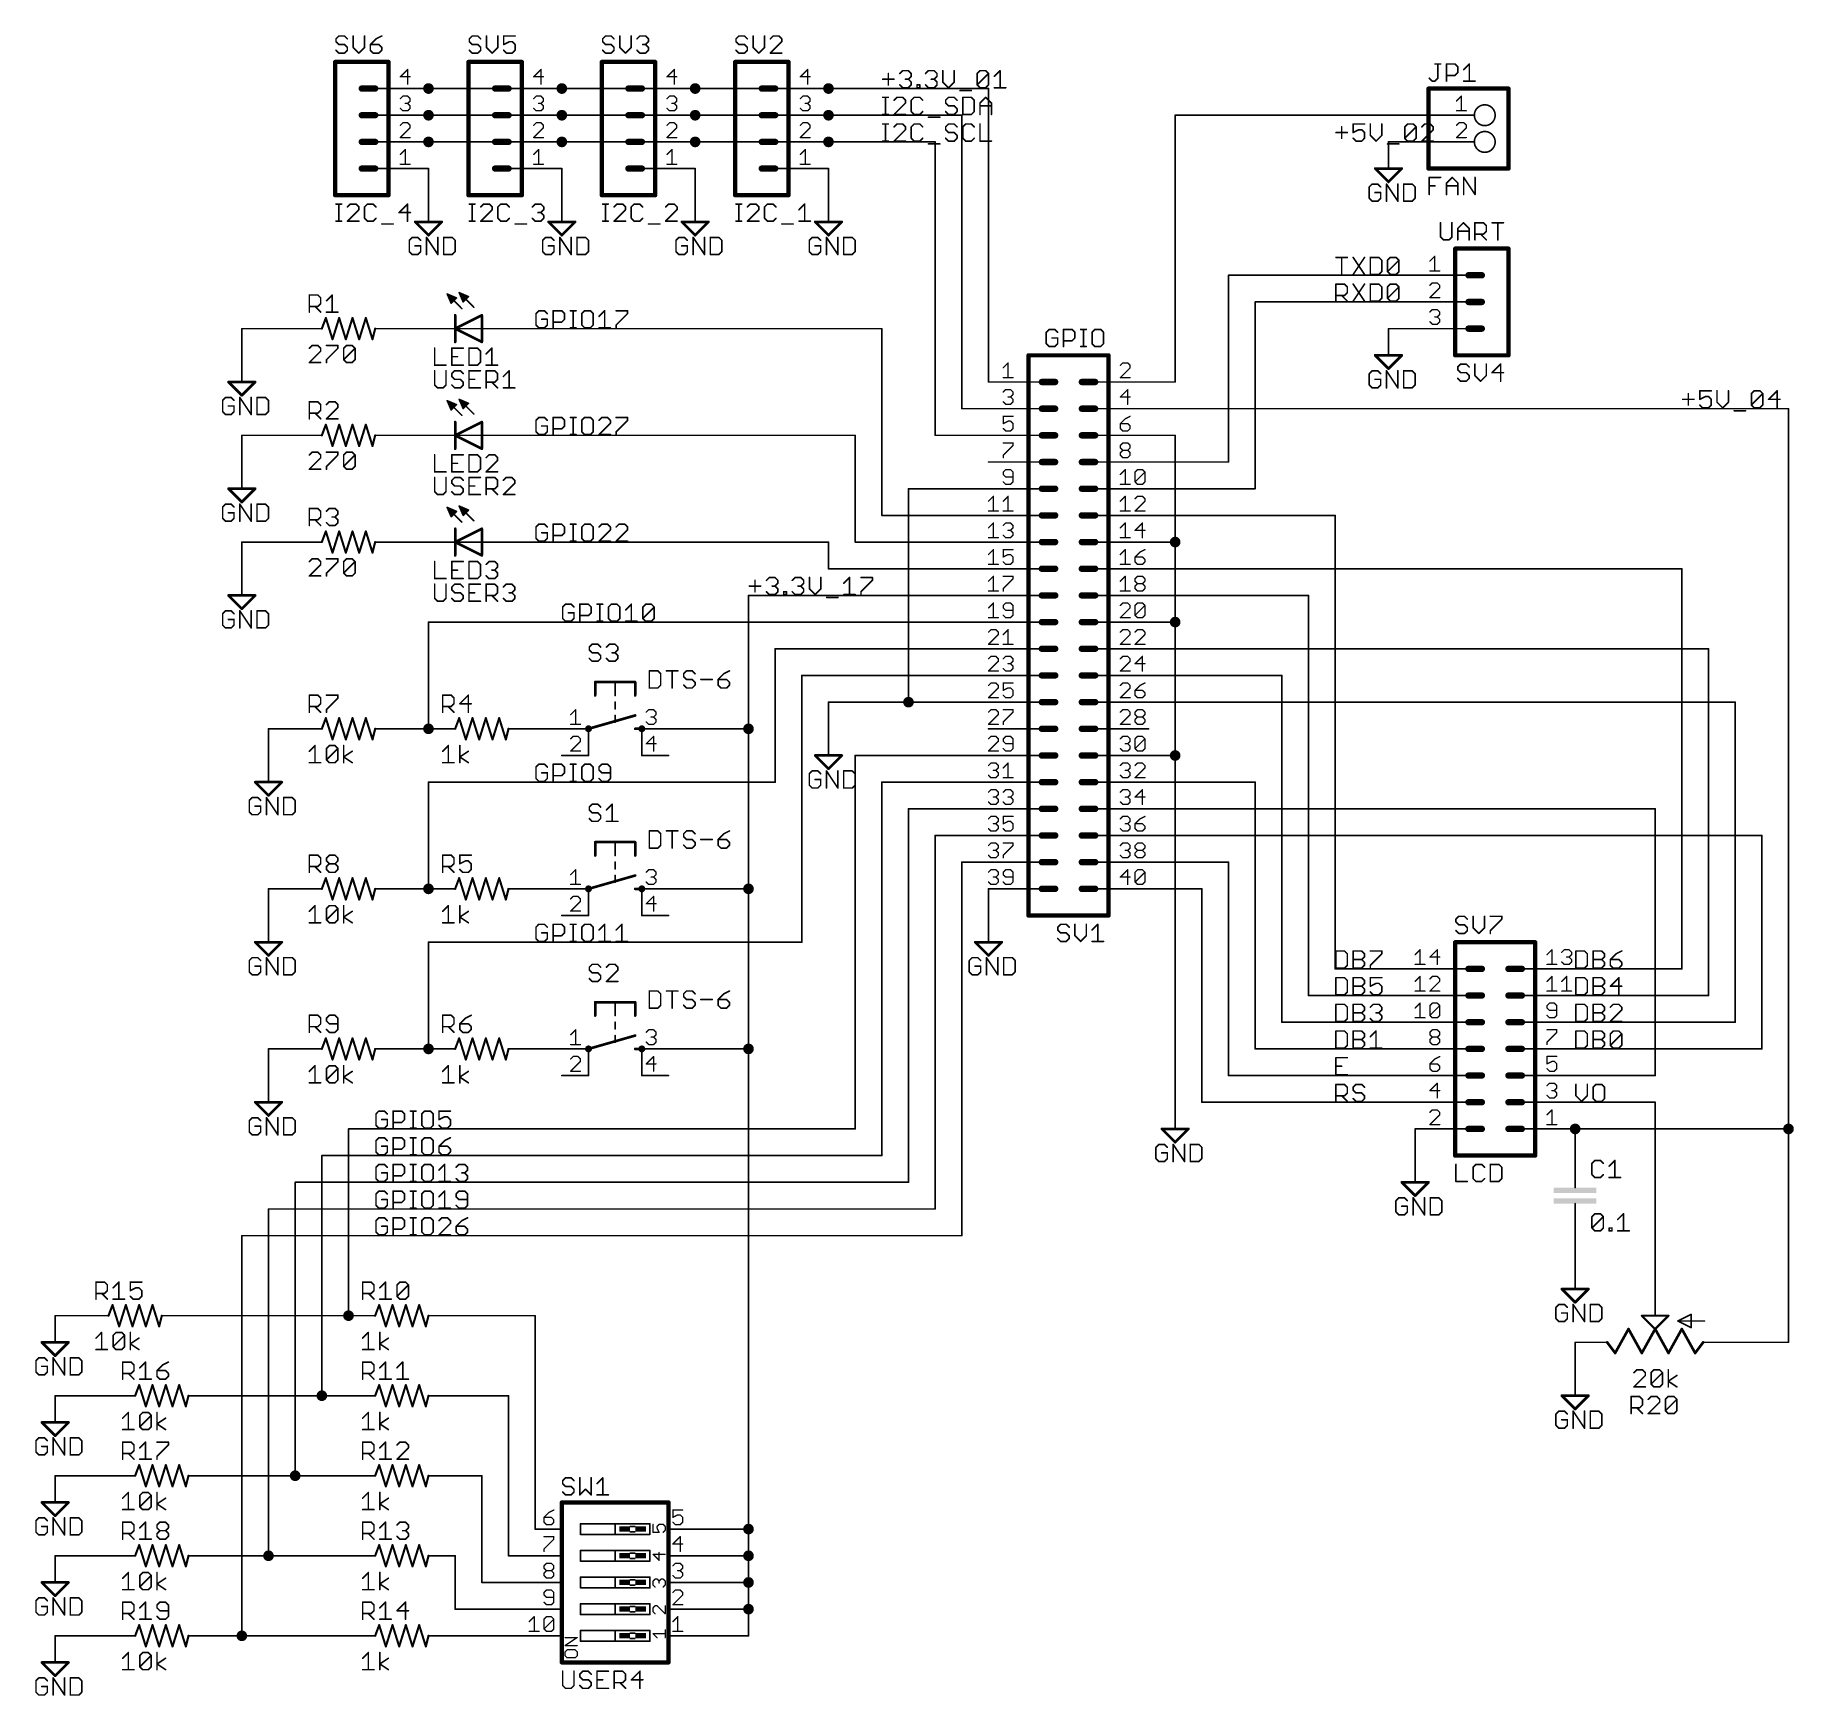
# Model space of a CAD drawing. Extents: x 6 to 173, y -6 to 152.
import ezdxf

# ---------------------------------------------------------------- set-up
doc = ezdxf.new("R2010")
doc.units = 0
for name, color, linetype in [('91', 94, 'CONTINUOUS'), ('94', 14, 'CONTINUOUS'), ('95', 251, 'CONTINUOUS'), ('96', 251, 'CONTINUOUS')]:
    doc.layers.add(name, color=color, linetype=linetype)

# ---------------------------------------------------------------- blocks, each defined once
blk = doc.blocks.new('RECT')
blk.add_solid([(-0.5, -0.5), (0.5, -0.5), (-0.5, 0.5), (0.5, 0.5)])

msp = doc.modelspace()

# ---------------------------------------------------------------- linework, layer by layer
at = {"layer": '91'}
for points, const_width in [([(43.18, 147.066, 1), (43.18, 147.574, 1), (43.18, 147.066)], 0.508), ([(55.88, 147.066, 1), (55.88, 147.574, 1), (55.88, 147.066)], 0.508), ([(68.58, 147.066, 1), (68.58, 147.574, 1), (68.58, 147.066)], 0.508), ([(81.28, 147.066, 1), (81.28, 147.574, 1), (81.28, 147.066)], 0.508), ([(43.18, 147.3581, 1), (43.18, 147.2819)], 0.0762), ([(55.88, 147.3581, 1), (55.88, 147.2819)], 0.0762), ([(55.88, 147.2819, 1), (55.88, 147.3581)], 0.0762), ([(68.58, 147.3581, 1), (68.58, 147.2819)], 0.0762), ([(68.58, 147.2819, 1), (68.58, 147.3581)], 0.0762), ([(81.28, 147.3581, 1), (81.28, 147.2819)], 0.0762), ([(81.28, 147.2819, 1), (81.28, 147.3581)], 0.0762), ([(96.5581, 147.32, 1), (96.4819, 147.32)], 0.0762), ([(96.52, 147.2819, 1), (96.52, 147.3581)], 0.0762), ([(43.18, 144.526, 1), (43.18, 145.034, 1), (43.18, 144.526)], 0.508), ([(43.18, 144.8181, 1), (43.18, 144.7419)], 0.0762), ([(55.88, 144.526, 1), (55.88, 145.034, 1), (55.88, 144.526)], 0.508), ([(55.88, 144.8181, 1), (55.88, 144.7419)], 0.0762), ([(55.88, 144.7419, 1), (55.88, 144.8181)], 0.0762), ([(68.58, 144.526, 1), (68.58, 145.034, 1), (68.58, 144.526)], 0.508), ([(68.58, 144.8181, 1), (68.58, 144.7419)], 0.0762), ([(68.58, 144.7419, 1), (68.58, 144.8181)], 0.0762), ([(81.28, 144.526, 1), (81.28, 145.034, 1), (81.28, 144.526)], 0.508), ([(81.28, 144.8181, 1), (81.28, 144.7419)], 0.0762), ([(81.28, 144.7419, 1), (81.28, 144.8181)], 0.0762), ([(94.0181, 144.78, 1), (93.9419, 144.78)], 0.0762), ([(93.98, 144.7419, 1), (93.98, 144.8181)], 0.0762), ([(114.3381, 144.78, 1), (114.2619, 144.78)], 0.0762), ([(114.3, 144.8181, 1), (114.3, 144.7419)], 0.0762), ([(142.24, 144.7419, 1), (142.24, 144.8181)], 0.0762), ([(43.18, 141.986, 1), (43.18, 142.494, 1), (43.18, 141.986)], 0.508), ([(55.88, 141.986, 1), (55.88, 142.494, 1), (55.88, 141.986)], 0.508), ([(68.58, 141.986, 1), (68.58, 142.494, 1), (68.58, 141.986)], 0.508), ([(81.28, 141.986, 1), (81.28, 142.494, 1), (81.28, 141.986)], 0.508), ([(43.18, 142.2781, 1), (43.18, 142.2019)], 0.0762), ([(55.88, 142.2781, 1), (55.88, 142.2019)], 0.0762), ([(55.88, 142.2019, 1), (55.88, 142.2781)], 0.0762), ([(68.58, 142.2781, 1), (68.58, 142.2019)], 0.0762), ([(68.58, 142.2019, 1), (68.58, 142.2781)], 0.0762), ([(81.28, 142.2781, 1), (81.28, 142.2019)], 0.0762), ([(81.28, 142.2019, 1), (81.28, 142.2781)], 0.0762), ([(91.4781, 142.24, 1), (91.4019, 142.24)], 0.0762), ([(91.44, 142.2019, 1), (91.44, 142.2781)], 0.0762), ([(134.62, 142.2781, 1), (134.62, 142.2019)], 0.0762), ([(142.24, 142.2019, 1), (142.24, 142.2781)], 0.0762), ([(43.2181, 139.7, 1), (43.1419, 139.7)], 0.0762), ([(55.9181, 139.7, 1), (55.8419, 139.7)], 0.0762), ([(68.6181, 139.7, 1), (68.5419, 139.7)], 0.0762), ([(81.3181, 139.7, 1), (81.2419, 139.7)], 0.0762), ([(43.1419, 137.16, 1), (43.2181, 137.16)], 0.0762), ([(55.8419, 137.16, 1), (55.9181, 137.16)], 0.0762), ([(68.5419, 137.16, 1), (68.6181, 137.16)], 0.0762), ([(81.2419, 137.16, 1), (81.3181, 137.16)], 0.0762), ([(119.4181, 129.54, 1), (119.3419, 129.54)], 0.0762), ([(119.38, 129.5781, 1), (119.38, 129.5019)], 0.0762), ([(137.16, 129.5019, 1), (137.16, 129.5781)], 0.0762), ([(121.9581, 127, 1), (121.8819, 127)], 0.0762), ([(121.92, 127.0381, 1), (121.92, 126.9619)], 0.0762), ([(137.16, 126.9619, 1), (137.16, 127.0381)], 0.0762), ([(25.4, 124.4981, 1), (25.4, 124.4219)], 0.0762), ([(25.4381, 124.46, 1), (25.3619, 124.46)], 0.0762), ([(30.48, 124.4219, 1), (30.48, 124.4981)], 0.0762), ([(40.64, 124.4981, 1), (40.64, 124.4219)], 0.0762), ([(43.18, 124.4219, 1), (43.18, 124.4981)], 0.0762), ([(50.8, 124.4981, 1), (50.8, 124.4219)], 0.0762), ([(86.3981, 124.46, 1), (86.3219, 124.46)], 0.0762), ([(86.36, 124.4219, 1), (86.36, 124.4981)], 0.0762), ([(134.62, 124.4981, 1), (134.62, 124.4219)], 0.0762), ([(137.16, 124.4219, 1), (137.16, 124.4981)], 0.0762), ([(25.3619, 121.92, 1), (25.4381, 121.92)], 0.0762), ([(96.4819, 119.38, 1), (96.5581, 119.38)], 0.0762), ([(111.76, 119.4181, 1), (111.76, 119.3419)], 0.0762), ([(114.2619, 119.38, 1), (114.3381, 119.38)], 0.0762), ([(114.3, 119.3419, 1), (114.3, 119.4181)], 0.0762), ([(93.98, 116.8781, 1), (93.98, 116.8019)], 0.0762), ([(93.9419, 116.84, 1), (94.0181, 116.84)], 0.0762), ([(96.52, 116.8019, 1), (96.52, 116.8781)], 0.0762), ([(111.76, 116.8781, 1), (111.76, 116.8019)], 0.0762), ([(172.7581, 116.84, 1), (172.6819, 116.84)], 0.0762), ([(172.72, 116.8019, 1), (172.72, 116.8781)], 0.0762), ([(25.4, 114.3381, 1), (25.4, 114.2619)], 0.0762), ([(25.4381, 114.3, 1), (25.3619, 114.3)], 0.0762), ([(30.48, 114.2619, 1), (30.48, 114.3381)], 0.0762), ([(40.64, 114.3381, 1), (40.64, 114.2619)], 0.0762), ([(43.18, 114.2619, 1), (43.18, 114.3381)], 0.0762), ([(50.8, 114.3381, 1), (50.8, 114.2619)], 0.0762), ([(83.8581, 114.3, 1), (83.7819, 114.3)], 0.0762), ([(83.82, 114.2619, 1), (83.82, 114.3381)], 0.0762), ([(91.44, 114.3381, 1), (91.44, 114.2619)], 0.0762), ([(91.4019, 114.3, 1), (91.4781, 114.3)], 0.0762), ([(96.52, 114.2619, 1), (96.52, 114.3381)], 0.0762), ([(111.76, 114.3381, 1), (111.76, 114.2619)], 0.0762), ([(114.3381, 114.3, 1), (114.2619, 114.3)], 0.0762), ([(114.3, 114.2619, 1), (114.3, 114.3381)], 0.0762), ([(25.3619, 111.76, 1), (25.4381, 111.76)], 0.0762), ([(111.76, 111.7981, 1), (111.76, 111.7219)], 0.0762), ([(119.3419, 111.76, 1), (119.4181, 111.76)], 0.0762), ([(119.38, 111.7219, 1), (119.38, 111.7981)], 0.0762), ([(88.9, 109.2581, 1), (88.9, 109.1819)], 0.0762), ([(88.9381, 109.22, 1), (88.8619, 109.22)], 0.0762), ([(96.52, 109.1819, 1), (96.52, 109.2581)], 0.0762), ([(111.76, 109.2581, 1), (111.76, 109.1819)], 0.0762), ([(121.8819, 109.22, 1), (121.9581, 109.22)], 0.0762), ([(121.92, 109.1819, 1), (121.92, 109.2581)], 0.0762), ([(86.36, 106.7181, 1), (86.36, 106.6419)], 0.0762), ([(86.3219, 106.68, 1), (86.3981, 106.68)], 0.0762), ([(96.52, 106.6419, 1), (96.52, 106.7181)], 0.0762), ([(111.76, 106.7181, 1), (111.76, 106.6419)], 0.0762), ([(129.5781, 106.68, 1), (129.5019, 106.68)], 0.0762), ([(129.54, 106.6419, 1), (129.54, 106.7181)], 0.0762), ([(25.4, 104.1781, 1), (25.4, 104.1019)], 0.0762), ([(25.4381, 104.14, 1), (25.3619, 104.14)], 0.0762), ([(30.48, 104.1019, 1), (30.48, 104.1781)], 0.0762), ([(40.64, 104.1781, 1), (40.64, 104.1019)], 0.0762), ([(43.18, 104.1019, 1), (43.18, 104.1781)], 0.0762), ([(50.8, 104.1781, 1), (50.8, 104.1019)], 0.0762), ([(81.3181, 104.14, 1), (81.2419, 104.14)], 0.0762), ([(81.28, 104.1019, 1), (81.28, 104.1781)], 0.0762), ([(83.82, 104.1781, 1), (83.82, 104.1019)], 0.0762), ([(83.7819, 104.14, 1), (83.8581, 104.14)], 0.0762), ([(96.52, 104.1019, 1), (96.52, 104.1781)], 0.0762), ([(111.76, 104.1781, 1), (111.76, 104.1019)], 0.0762), ([(114.3, 103.886, 1), (114.3, 104.394, 1), (114.3, 103.886)], 0.508), ([(114.3381, 104.14, 1), (114.2619, 104.14)], 0.0762), ([(114.2619, 104.14, 1), (114.3381, 104.14)], 0.0762), ([(114.3, 104.1019, 1), (114.3, 104.1781)], 0.0762), ([(25.3619, 101.6, 1), (25.4381, 101.6)], 0.0762), ([(81.28, 101.6381, 1), (81.28, 101.5619)], 0.0762), ([(81.2419, 101.6, 1), (81.3181, 101.6)], 0.0762), ([(96.52, 101.5619, 1), (96.52, 101.6381)], 0.0762), ([(111.76, 101.6381, 1), (111.76, 101.5619)], 0.0762), ([(162.5981, 101.6, 1), (162.5219, 101.6)], 0.0762), ([(162.56, 101.5619, 1), (162.56, 101.6381)], 0.0762), ([(73.66, 99.0981, 1), (73.66, 99.0219)], 0.0762), ([(73.6981, 99.06, 1), (73.6219, 99.06)], 0.0762), ([(96.52, 99.0219, 1), (96.52, 99.0981)], 0.0762), ([(111.76, 99.0981, 1), (111.76, 99.0219)], 0.0762), ([(127.0381, 99.06, 1), (126.9619, 99.06)], 0.0762), ([(127, 99.0219, 1), (127, 99.0981)], 0.0762), ([(43.2181, 96.52, 1), (43.1419, 96.52)], 0.0762), ([(43.18, 96.5581, 1), (43.18, 96.4819)], 0.0762), ([(96.52, 96.4819, 1), (96.52, 96.5581)], 0.0762), ([(111.76, 96.5581, 1), (111.76, 96.4819)], 0.0762), ([(114.3, 96.266, 1), (114.3, 96.774, 1), (114.3, 96.266)], 0.508), ([(114.3381, 96.52, 1), (114.2619, 96.52)], 0.0762), ([(114.2619, 96.52, 1), (114.3381, 96.52)], 0.0762), ([(114.3, 96.4819, 1), (114.3, 96.5581)], 0.0762), ([(76.2381, 93.98, 1), (76.1619, 93.98)], 0.0762), ([(76.2, 94.0181, 1), (76.2, 93.9419)], 0.0762), ([(96.52, 93.9419, 1), (96.52, 94.0181)], 0.0762), ([(111.76, 94.0181, 1), (111.76, 93.9419)], 0.0762), ([(165.1381, 93.98, 1), (165.0619, 93.98)], 0.0762), ([(165.1, 93.9419, 1), (165.1, 94.0181)], 0.0762), ([(78.7781, 91.44, 1), (78.7019, 91.44)], 0.0762), ([(78.74, 91.4781, 1), (78.74, 91.4019)], 0.0762), ([(96.52, 91.4019, 1), (96.52, 91.4781)], 0.0762), ([(111.76, 91.4781, 1), (111.76, 91.4019)], 0.0762), ([(124.4981, 91.44, 1), (124.4219, 91.44)], 0.0762), ([(124.46, 91.4019, 1), (124.46, 91.4781)], 0.0762), ([(81.28, 88.9381, 1), (81.28, 88.8619)], 0.0762), ([(81.3181, 88.9, 1), (81.2419, 88.9)], 0.0762), ([(88.9, 88.646, 1), (88.9, 89.154, 1), (88.9, 88.646)], 0.508), ([(88.9, 88.9381, 1), (88.9, 88.8619)], 0.0762), ([(88.8619, 88.9, 1), (88.9381, 88.9)], 0.0762), ([(88.9, 88.8619, 1), (88.9, 88.9381)], 0.0762), ([(96.52, 88.8619, 1), (96.52, 88.9381)], 0.0762), ([(111.76, 88.9381, 1), (111.76, 88.8619)], 0.0762), ([(167.6781, 88.9, 1), (167.6019, 88.9)], 0.0762), ([(167.64, 88.8619, 1), (167.64, 88.9381)], 0.0762), ([(27.94, 86.3981, 1), (27.94, 86.3219)], 0.0762), ([(27.9781, 86.36, 1), (27.9019, 86.36)], 0.0762), ([(30.48, 86.3219, 1), (30.48, 86.3981)], 0.0762), ([(40.64, 86.3981, 1), (40.64, 86.3219)], 0.0762), ([(43.18, 86.106, 1), (43.18, 86.614, 1), (43.18, 86.106)], 0.508), ([(43.1419, 86.36, 1), (43.2181, 86.36)], 0.0762), ([(43.18, 86.3219, 1), (43.18, 86.3981)], 0.0762), ([(53.34, 86.3981, 1), (53.34, 86.3219)], 0.0762), ([(55.88, 86.3219, 1), (55.88, 86.3981)], 0.0762), ([(66.04, 86.3981, 1), (66.04, 86.3219)], 0.0762), ([(73.66, 86.106, 1), (73.66, 86.614, 1), (73.66, 86.106)], 0.508), ([(73.6981, 86.36, 1), (73.6219, 86.36)], 0.0762), ([(73.6219, 86.36, 1), (73.6981, 86.36)], 0.0762), ([(73.66, 86.3219, 1), (73.66, 86.3981)], 0.0762), ([(81.2419, 86.36, 1), (81.3181, 86.36)], 0.0762), ([(27.9019, 83.82, 1), (27.9781, 83.82)], 0.0762), ([(83.82, 83.8581, 1), (83.82, 83.7819)], 0.0762), ([(83.8581, 83.82, 1), (83.7819, 83.82)], 0.0762), ([(96.52, 83.7819, 1), (96.52, 83.8581)], 0.0762), ([(111.76, 83.8581, 1), (111.76, 83.7819)], 0.0762), ([(114.3, 83.566, 1), (114.3, 84.074, 1), (114.3, 83.566)], 0.508), ([(114.3381, 83.82, 1), (114.2619, 83.82)], 0.0762), ([(114.2619, 83.82, 1), (114.3381, 83.82)], 0.0762), ([(114.3, 83.7819, 1), (114.3, 83.8581)], 0.0762), ([(43.2181, 81.28, 1), (43.1419, 81.28)], 0.0762), ([(43.18, 81.3181, 1), (43.18, 81.2419)], 0.0762), ([(76.1619, 81.28, 1), (76.2381, 81.28)], 0.0762), ([(76.2, 81.2419, 1), (76.2, 81.3181)], 0.0762), ([(86.36, 81.3181, 1), (86.36, 81.2419)], 0.0762), ([(86.3981, 81.28, 1), (86.3219, 81.28)], 0.0762), ([(96.52, 81.2419, 1), (96.52, 81.3181)], 0.0762), ([(111.76, 81.3181, 1), (111.76, 81.2419)], 0.0762), ([(121.9581, 81.28, 1), (121.8819, 81.28)], 0.0762), ([(121.92, 81.2419, 1), (121.92, 81.3181)], 0.0762), ([(88.9, 78.7781, 1), (88.9, 78.7019)], 0.0762), ([(88.9381, 78.74, 1), (88.8619, 78.74)], 0.0762), ([(96.52, 78.7019, 1), (96.52, 78.7781)], 0.0762), ([(111.76, 78.7781, 1), (111.76, 78.7019)], 0.0762), ([(160.0581, 78.74, 1), (159.9819, 78.74)], 0.0762), ([(160.02, 78.7019, 1), (160.02, 78.7781)], 0.0762), ([(91.44, 76.2381, 1), (91.44, 76.1619)], 0.0762), ([(91.4781, 76.2, 1), (91.4019, 76.2)], 0.0762), ([(96.52, 76.1619, 1), (96.52, 76.2381)], 0.0762), ([(111.76, 76.2381, 1), (111.76, 76.1619)], 0.0762), ([(170.2181, 76.2, 1), (170.1419, 76.2)], 0.0762), ([(170.18, 76.1619, 1), (170.18, 76.2381)], 0.0762), ([(93.98, 73.6981, 1), (93.98, 73.6219)], 0.0762), ([(94.0181, 73.66, 1), (93.9419, 73.66)], 0.0762), ([(96.52, 73.6219, 1), (96.52, 73.6981)], 0.0762), ([(111.76, 73.6981, 1), (111.76, 73.6219)], 0.0762), ([(119.4181, 73.66, 1), (119.3419, 73.66)], 0.0762), ([(119.38, 73.6219, 1), (119.38, 73.6981)], 0.0762), ([(27.94, 71.1581, 1), (27.94, 71.0819)], 0.0762), ([(27.9781, 71.12, 1), (27.9019, 71.12)], 0.0762), ([(30.48, 71.0819, 1), (30.48, 71.1581)], 0.0762), ([(40.64, 71.1581, 1), (40.64, 71.0819)], 0.0762), ([(43.18, 70.866, 1), (43.18, 71.374, 1), (43.18, 70.866)], 0.508), ([(43.1419, 71.12, 1), (43.2181, 71.12)], 0.0762), ([(43.18, 71.0819, 1), (43.18, 71.1581)], 0.0762), ([(53.34, 71.1581, 1), (53.34, 71.0819)], 0.0762), ([(55.88, 71.0819, 1), (55.88, 71.1581)], 0.0762), ([(66.04, 71.1581, 1), (66.04, 71.0819)], 0.0762), ([(73.66, 70.866, 1), (73.66, 71.374, 1), (73.66, 70.866)], 0.508), ([(73.6981, 71.12, 1), (73.6219, 71.12)], 0.0762), ([(73.6219, 71.12, 1), (73.6981, 71.12)], 0.0762), ([(73.66, 71.0819, 1), (73.66, 71.1581)], 0.0762), ([(96.5581, 71.12, 1), (96.4819, 71.12)], 0.0762), ([(111.76, 71.1581, 1), (111.76, 71.0819)], 0.0762), ([(116.8781, 71.12, 1), (116.8019, 71.12)], 0.0762), ([(116.84, 71.0819, 1), (116.84, 71.1581)], 0.0762), ([(27.9019, 68.58, 1), (27.9781, 68.58)], 0.0762), ([(96.4819, 68.58, 1), (96.5581, 68.58)], 0.0762), ([(43.2181, 66.04, 1), (43.1419, 66.04)], 0.0762), ([(43.18, 66.0781, 1), (43.18, 66.0019)], 0.0762), ([(78.7019, 66.04, 1), (78.7781, 66.04)], 0.0762), ([(78.74, 66.0019, 1), (78.74, 66.0781)], 0.0762), ([(129.54, 63.5381, 1), (129.54, 63.4619)], 0.0762), ([(129.5019, 63.5, 1), (129.5781, 63.5)], 0.0762), ([(137.16, 63.4619, 1), (137.16, 63.5381)], 0.0762), ([(152.4, 63.5381, 1), (152.4, 63.4619)], 0.0762), ([(162.5219, 63.5, 1), (162.5981, 63.5)], 0.0762), ([(162.56, 63.4619, 1), (162.56, 63.5381)], 0.0762), ([(127, 60.9981, 1), (127, 60.9219)], 0.0762), ([(126.9619, 60.96, 1), (127.0381, 60.96)], 0.0762), ([(137.16, 60.9219, 1), (137.16, 60.9981)], 0.0762), ([(152.4, 60.9981, 1), (152.4, 60.9219)], 0.0762), ([(165.0619, 60.96, 1), (165.1381, 60.96)], 0.0762), ([(165.1, 60.9219, 1), (165.1, 60.9981)], 0.0762), ([(124.46, 58.4581, 1), (124.46, 58.3819)], 0.0762), ([(124.4219, 58.42, 1), (124.4981, 58.42)], 0.0762), ([(137.16, 58.3819, 1), (137.16, 58.4581)], 0.0762), ([(152.4, 58.4581, 1), (152.4, 58.3819)], 0.0762), ([(167.6019, 58.42, 1), (167.6781, 58.42)], 0.0762), ([(167.64, 58.3819, 1), (167.64, 58.4581)], 0.0762), ([(27.94, 55.9181, 1), (27.94, 55.8419)], 0.0762), ([(27.9781, 55.88, 1), (27.9019, 55.88)], 0.0762), ([(30.48, 55.8419, 1), (30.48, 55.9181)], 0.0762), ([(40.64, 55.9181, 1), (40.64, 55.8419)], 0.0762), ([(43.18, 55.626, 1), (43.18, 56.134, 1), (43.18, 55.626)], 0.508), ([(43.1419, 55.88, 1), (43.2181, 55.88)], 0.0762), ([(43.18, 55.8419, 1), (43.18, 55.9181)], 0.0762), ([(53.34, 55.9181, 1), (53.34, 55.8419)], 0.0762), ([(55.88, 55.8419, 1), (55.88, 55.9181)], 0.0762), ([(66.04, 55.9181, 1), (66.04, 55.8419)], 0.0762), ([(73.66, 55.626, 1), (73.66, 56.134, 1), (73.66, 55.626)], 0.508), ([(73.6981, 55.88, 1), (73.6219, 55.88)], 0.0762), ([(73.6219, 55.88, 1), (73.6981, 55.88)], 0.0762), ([(73.66, 55.8419, 1), (73.66, 55.9181)], 0.0762), ([(121.92, 55.9181, 1), (121.92, 55.8419)], 0.0762), ([(121.8819, 55.88, 1), (121.9581, 55.88)], 0.0762), ([(137.16, 55.8419, 1), (137.16, 55.9181)], 0.0762), ([(152.4, 55.9181, 1), (152.4, 55.8419)], 0.0762), ([(170.1419, 55.88, 1), (170.2181, 55.88)], 0.0762), ([(170.18, 55.8419, 1), (170.18, 55.9181)], 0.0762), ([(27.9019, 53.34, 1), (27.9781, 53.34)], 0.0762), ([(119.38, 53.3781, 1), (119.38, 53.3019)], 0.0762), ([(119.3419, 53.34, 1), (119.4181, 53.34)], 0.0762), ([(137.16, 53.3019, 1), (137.16, 53.3781)], 0.0762), ([(152.4, 53.3781, 1), (152.4, 53.3019)], 0.0762), ([(159.9819, 53.34, 1), (160.0581, 53.34)], 0.0762), ([(160.02, 53.3019, 1), (160.02, 53.3781)], 0.0762), ([(114.2619, 50.8, 1), (114.3381, 50.8)], 0.0762), ([(116.84, 50.8381, 1), (116.84, 50.7619)], 0.0762), ([(116.8019, 50.8, 1), (116.8781, 50.8)], 0.0762), ([(137.16, 50.7619, 1), (137.16, 50.8381)], 0.0762), ([(152.4, 50.8381, 1), (152.4, 50.7619)], 0.0762), ([(160.0581, 50.8, 1), (159.9819, 50.8)], 0.0762), ([(160.02, 50.7619, 1), (160.02, 50.8381)], 0.0762), ([(152.4, 48.006, 1), (152.4, 48.514, 1), (152.4, 48.006)], 0.508), ([(172.72, 48.006, 1), (172.72, 48.514, 1), (172.72, 48.006)], 0.508), ([(35.56, 48.2981, 1), (35.56, 48.2219)], 0.0762), ([(35.5981, 48.26, 1), (35.5219, 48.26)], 0.0762), ([(83.7819, 48.26, 1), (83.8581, 48.26)], 0.0762), ([(83.82, 48.2219, 1), (83.82, 48.2981)], 0.0762), ([(137.1981, 48.26, 1), (137.1219, 48.26)], 0.0762), ([(152.4381, 48.26, 1), (152.3619, 48.26)], 0.0762), ([(152.4, 48.2981, 1), (152.4, 48.2219)], 0.0762), ([(172.7581, 48.26, 1), (172.6819, 48.26)], 0.0762), ([(172.6819, 48.26, 1), (172.7581, 48.26)], 0.0762), ([(172.72, 48.2219, 1), (172.72, 48.2981)], 0.0762), ([(33.02, 45.7581, 1), (33.02, 45.6819)], 0.0762), ([(33.0581, 45.72, 1), (32.9819, 45.72)], 0.0762), ([(86.3219, 45.72, 1), (86.3981, 45.72)], 0.0762), ([(86.36, 45.6819, 1), (86.36, 45.7581)], 0.0762), ([(137.1219, 45.72, 1), (137.1981, 45.72)], 0.0762), ([(152.3619, 45.72, 1), (152.4381, 45.72)], 0.0762), ([(30.48, 43.2181, 1), (30.48, 43.1419)], 0.0762), ([(30.5181, 43.18, 1), (30.4419, 43.18)], 0.0762), ([(88.8619, 43.18, 1), (88.9381, 43.18)], 0.0762), ([(88.9, 43.1419, 1), (88.9, 43.2181)], 0.0762), ([(27.94, 40.6781, 1), (27.94, 40.6019)], 0.0762), ([(27.9781, 40.64, 1), (27.9019, 40.64)], 0.0762), ([(91.4019, 40.64, 1), (91.4781, 40.64)], 0.0762), ([(91.44, 40.6019, 1), (91.44, 40.6781)], 0.0762), ([(25.4, 38.1381, 1), (25.4, 38.0619)], 0.0762), ([(25.4381, 38.1, 1), (25.3619, 38.1)], 0.0762), ([(93.9419, 38.1, 1), (94.0181, 38.1)], 0.0762), ([(93.98, 38.0619, 1), (93.98, 38.1381)], 0.0762), ([(152.4381, 38.1, 1), (152.3619, 38.1)], 0.0762), ([(152.3619, 35.56, 1), (152.4381, 35.56)], 0.0762), ([(159.9819, 33.02, 1), (160.0581, 33.02)], 0.0762), ([(7.62, 30.5181, 1), (7.62, 30.4419)], 0.0762), ([(10.16, 30.4419, 1), (10.16, 30.5181)], 0.0762), ([(20.32, 30.5181, 1), (20.32, 30.4419)], 0.0762), ([(35.56, 30.226, 1), (35.56, 30.734, 1), (35.56, 30.226)], 0.508), ([(35.5219, 30.48, 1), (35.5981, 30.48)], 0.0762), ([(35.56, 30.4419, 1), (35.56, 30.5181)], 0.0762), ([(45.72, 30.5181, 1), (45.72, 30.4419)], 0.0762), ([(53.3781, 30.48, 1), (53.3019, 30.48)], 0.0762), ([(53.34, 30.4419, 1), (53.34, 30.5181)], 0.0762), ([(152.4381, 27.94, 1), (152.3619, 27.94)], 0.0762), ([(167.64, 27.9781, 1), (167.64, 27.9019)], 0.0762), ([(172.6819, 27.94, 1), (172.7581, 27.94)], 0.0762), ([(172.72, 27.9019, 1), (172.72, 27.9781)], 0.0762), ([(152.3619, 25.4, 1), (152.4381, 25.4)], 0.0762), ([(7.62, 22.8981, 1), (7.62, 22.8219)], 0.0762), ([(12.7, 22.8219, 1), (12.7, 22.8981)], 0.0762), ([(22.86, 22.8981, 1), (22.86, 22.8219)], 0.0762), ([(33.02, 22.606, 1), (33.02, 23.114, 1), (33.02, 22.606)], 0.508), ([(33.02, 22.8981, 1), (33.02, 22.8219)], 0.0762), ([(32.9819, 22.86, 1), (33.0581, 22.86)], 0.0762), ([(33.02, 22.8219, 1), (33.02, 22.8981)], 0.0762), ([(35.56, 22.8219, 1), (35.56, 22.8981)], 0.0762), ([(45.72, 22.8981, 1), (45.72, 22.8219)], 0.0762), ([(50.8381, 22.86, 1), (50.7619, 22.86)], 0.0762), ([(50.8, 22.8219, 1), (50.8, 22.8981)], 0.0762), ([(7.62, 15.2781, 1), (7.62, 15.2019)], 0.0762), ([(12.7, 15.2019, 1), (12.7, 15.2781)], 0.0762), ([(22.86, 15.2781, 1), (22.86, 15.2019)], 0.0762), ([(30.48, 14.986, 1), (30.48, 15.494, 1), (30.48, 14.986)], 0.508), ([(30.48, 15.2781, 1), (30.48, 15.2019)], 0.0762), ([(30.4419, 15.24, 1), (30.5181, 15.24)], 0.0762), ([(30.48, 15.2019, 1), (30.48, 15.2781)], 0.0762), ([(35.56, 15.2019, 1), (35.56, 15.2781)], 0.0762), ([(45.72, 15.2781, 1), (45.72, 15.2019)], 0.0762), ([(48.2981, 15.24, 1), (48.2219, 15.24)], 0.0762), ([(48.26, 15.2019, 1), (48.26, 15.2781)], 0.0762), ([(53.3019, 10.16, 1), (53.3781, 10.16)], 0.0762), ([(68.58, 10.1981, 1), (68.58, 10.1219)], 0.0762), ([(73.66, 9.906, 1), (73.66, 10.414, 1), (73.66, 9.906)], 0.508), ([(73.6981, 10.16, 1), (73.6219, 10.16)], 0.0762), ([(73.6219, 10.16, 1), (73.6981, 10.16)], 0.0762), ([(73.66, 10.1219, 1), (73.66, 10.1981)], 0.0762), ([(7.62, 7.6581, 1), (7.62, 7.5819)], 0.0762), ([(12.7, 7.5819, 1), (12.7, 7.6581)], 0.0762), ([(22.86, 7.6581, 1), (22.86, 7.5819)], 0.0762), ([(27.94, 7.366, 1), (27.94, 7.874, 1), (27.94, 7.366)], 0.508), ([(27.94, 7.6581, 1), (27.94, 7.5819)], 0.0762), ([(27.9019, 7.62, 1), (27.9781, 7.62)], 0.0762), ([(27.94, 7.5819, 1), (27.94, 7.6581)], 0.0762), ([(35.56, 7.5819, 1), (35.56, 7.6581)], 0.0762), ([(45.7581, 7.62, 1), (45.6819, 7.62)], 0.0762), ([(50.8, 7.6581, 1), (50.8, 7.5819)], 0.0762), ([(50.7619, 7.62, 1), (50.8381, 7.62)], 0.0762), ([(53.34, 7.5819, 1), (53.34, 7.6581)], 0.0762), ([(68.58, 7.6581, 1), (68.58, 7.5819)], 0.0762), ([(73.66, 7.366, 1), (73.66, 7.874, 1), (73.66, 7.366)], 0.508), ([(73.6981, 7.62, 1), (73.6219, 7.62)], 0.0762), ([(73.6219, 7.62, 1), (73.6981, 7.62)], 0.0762), ([(73.66, 7.5819, 1), (73.66, 7.6581)], 0.0762), ([(48.26, 5.1181, 1), (48.26, 5.0419)], 0.0762), ([(48.2219, 5.08, 1), (48.2981, 5.08)], 0.0762), ([(53.34, 5.0419, 1), (53.34, 5.1181)], 0.0762), ([(68.58, 5.1181, 1), (68.58, 5.0419)], 0.0762), ([(73.66, 4.826, 1), (73.66, 5.334, 1), (73.66, 4.826)], 0.508), ([(73.6981, 5.08, 1), (73.6219, 5.08)], 0.0762), ([(73.6219, 5.08, 1), (73.6981, 5.08)], 0.0762), ([(73.66, 5.0419, 1), (73.66, 5.1181)], 0.0762), ([(45.72, 2.5781, 1), (45.72, 2.5019)], 0.0762), ([(45.6819, 2.54, 1), (45.7581, 2.54)], 0.0762), ([(53.34, 2.5019, 1), (53.34, 2.5781)], 0.0762), ([(68.58, 2.5781, 1), (68.58, 2.5019)], 0.0762), ([(73.66, 2.286, 1), (73.66, 2.794, 1), (73.66, 2.286)], 0.508), ([(73.6981, 2.54, 1), (73.6219, 2.54)], 0.0762), ([(73.6219, 2.54, 1), (73.6981, 2.54)], 0.0762), ([(73.66, 2.5019, 1), (73.66, 2.5781)], 0.0762), ([(7.62, 0.0381, 1), (7.62, -0.0381)], 0.0762), ([(12.7, -0.0381, 1), (12.7, 0.0381)], 0.0762), ([(22.86, 0.0381, 1), (22.86, -0.0381)], 0.0762), ([(25.4, -0.254, 1), (25.4, 0.254, 1), (25.4, -0.254)], 0.508), ([(25.4, 0.0381, 1), (25.4, -0.0381)], 0.0762), ([(25.3619, 0, 1), (25.4381, 0)], 0.0762), ([(25.4, -0.0381, 1), (25.4, 0.0381)], 0.0762), ([(35.56, -0.0381, 1), (35.56, 0.0381)], 0.0762), ([(45.72, 0.0381, 1), (45.72, -0.0381)], 0.0762), ([(53.34, -0.0381, 1), (53.34, 0.0381)], 0.0762), ([(68.58, 0.0381, 1), (68.58, -0.0381)], 0.0762), ([(73.6219, 0, 1), (73.6981, 0)], 0.0762), ([(73.66, -0.0381, 1), (73.66, 0.0381)], 0.0762)]:
    msp.add_lwpolyline(points, format="xyb", dxfattribs=dict(at, const_width=const_width))
at = {"layer": '91', "const_width": 0.1524}
for points in [[(55.88, 147.32), (43.18, 147.32)], [(68.58, 147.32), (55.88, 147.32)], [(81.28, 147.32), (68.58, 147.32)], [(81.28, 147.32), (96.52, 147.32)], [(96.52, 147.32), (96.52, 119.38)], [(43.18, 144.78), (55.88, 144.78)], [(68.58, 144.78), (55.88, 144.78)], [(81.28, 144.78), (68.58, 144.78)], [(81.28, 144.78), (93.98, 144.78)], [(93.98, 144.78), (93.98, 116.84)], [(114.3, 119.38), (114.3, 144.78)], [(114.3, 144.78), (142.24, 144.78)], [(55.88, 142.24), (43.18, 142.24)], [(68.58, 142.24), (55.88, 142.24)], [(81.28, 142.24), (68.58, 142.24)], [(81.28, 142.24), (91.44, 142.24)], [(91.44, 142.24), (91.44, 114.3)], [(142.24, 142.24), (134.62, 142.24)], [(43.18, 139.7), (43.18, 137.16)], [(55.88, 139.7), (55.88, 137.16)], [(68.58, 139.7), (68.58, 137.16)], [(81.28, 139.7), (81.28, 137.16)], [(119.38, 111.76), (119.38, 129.54)], [(119.38, 129.54), (137.16, 129.54)], [(121.92, 109.22), (121.92, 127)], [(137.16, 127), (121.92, 127)], [(30.48, 124.46), (25.4, 124.46)], [(25.4, 124.46), (25.4, 121.92)], [(43.18, 124.46), (40.64, 124.46)], [(86.36, 124.46), (50.8, 124.46)], [(86.36, 106.68), (86.36, 124.46)], [(137.16, 124.46), (134.62, 124.46)], [(111.76, 119.38), (114.3, 119.38)], [(93.98, 116.84), (96.52, 116.84)], [(111.76, 116.84), (172.72, 116.84)], [(172.72, 116.84), (172.72, 48.26)], [(30.48, 114.3), (25.4, 114.3)], [(25.4, 114.3), (25.4, 111.76)], [(43.18, 114.3), (40.64, 114.3)], [(50.8, 114.3), (83.82, 114.3)], [(83.82, 114.3), (83.82, 104.14)], [(91.44, 114.3), (96.52, 114.3)], [(111.76, 114.3), (114.3, 114.3)], [(114.3, 114.3), (114.3, 104.14)], [(111.76, 111.76), (119.38, 111.76)], [(88.9, 109.22), (96.52, 109.22)], [(88.9, 109.22), (88.9, 88.9)], [(111.76, 109.22), (121.92, 109.22)], [(96.52, 106.68), (86.36, 106.68)], [(129.54, 106.68), (111.76, 106.68)], [(129.54, 63.5), (129.54, 106.68)], [(30.48, 104.14), (25.4, 104.14)], [(25.4, 104.14), (25.4, 101.6)], [(43.18, 104.14), (40.64, 104.14)], [(81.28, 104.14), (50.8, 104.14)], [(81.28, 101.6), (81.28, 104.14)], [(83.82, 104.14), (96.52, 104.14)], [(111.76, 104.14), (114.3, 104.14)], [(114.3, 104.14), (114.3, 96.52)], [(96.52, 101.6), (81.28, 101.6)], [(162.56, 101.6), (111.76, 101.6)], [(162.56, 63.5), (162.56, 101.6)], [(96.52, 99.06), (73.66, 99.06)], [(73.66, 99.06), (73.66, 86.36)], [(127, 99.06), (111.76, 99.06)], [(127, 60.96), (127, 99.06)], [(43.18, 86.36), (43.18, 96.52)], [(43.18, 96.52), (96.52, 96.52)], [(111.76, 96.52), (114.3, 96.52)], [(114.3, 96.52), (114.3, 83.82)], [(76.2, 81.28), (76.2, 93.98)], [(76.2, 93.98), (96.52, 93.98)], [(165.1, 93.98), (111.76, 93.98)], [(165.1, 60.96), (165.1, 93.98)], [(78.74, 66.04), (78.74, 91.44)], [(78.74, 91.44), (96.52, 91.44)], [(124.46, 91.44), (111.76, 91.44)], [(124.46, 58.42), (124.46, 91.44)], [(88.9, 88.9), (81.28, 88.9)], [(81.28, 88.9), (81.28, 86.36)], [(96.52, 88.9), (88.9, 88.9)], [(111.76, 88.9), (167.64, 88.9)], [(167.64, 88.9), (167.64, 58.42)], [(30.48, 86.36), (27.94, 86.36)], [(27.94, 86.36), (27.94, 83.82)], [(40.64, 86.36), (43.18, 86.36)], [(55.88, 86.36), (53.34, 86.36)], [(73.66, 86.36), (66.04, 86.36)], [(73.66, 86.36), (73.66, 71.12)], [(96.52, 83.82), (83.82, 83.82)], [(83.82, 83.82), (83.82, 48.26)], [(111.76, 83.82), (114.3, 83.82)], [(114.3, 83.82), (114.3, 50.8)], [(43.18, 71.12), (43.18, 81.28)], [(43.18, 81.28), (76.2, 81.28)], [(96.52, 81.28), (86.36, 81.28)], [(86.36, 81.28), (86.36, 45.72)], [(121.92, 81.28), (111.76, 81.28)], [(121.92, 55.88), (121.92, 81.28)], [(96.52, 78.74), (88.9, 78.74)], [(88.9, 78.74), (88.9, 43.18)], [(160.02, 78.74), (111.76, 78.74)], [(160.02, 53.34), (160.02, 78.74)], [(96.52, 76.2), (91.44, 76.2)], [(91.44, 76.2), (91.44, 40.64)], [(170.18, 76.2), (111.76, 76.2)], [(170.18, 55.88), (170.18, 76.2)], [(96.52, 73.66), (93.98, 73.66)], [(93.98, 73.66), (93.98, 38.1)], [(119.38, 73.66), (111.76, 73.66)], [(119.38, 53.34), (119.38, 73.66)], [(30.48, 71.12), (27.94, 71.12)], [(27.94, 71.12), (27.94, 68.58)], [(43.18, 71.12), (40.64, 71.12)], [(53.34, 71.12), (55.88, 71.12)], [(73.66, 71.12), (66.04, 71.12)], [(73.66, 71.12), (73.66, 55.88)], [(96.52, 71.12), (96.52, 68.58)], [(111.76, 71.12), (116.84, 71.12)], [(116.84, 71.12), (116.84, 50.8)], [(43.18, 55.88), (43.18, 66.04)], [(43.18, 66.04), (78.74, 66.04)], [(137.16, 63.5), (129.54, 63.5)], [(152.4, 63.5), (162.56, 63.5)], [(137.16, 60.96), (127, 60.96)], [(152.4, 60.96), (165.1, 60.96)], [(137.16, 58.42), (124.46, 58.42)], [(167.64, 58.42), (152.4, 58.42)], [(30.48, 55.88), (27.94, 55.88)], [(27.94, 55.88), (27.94, 53.34)], [(43.18, 55.88), (40.64, 55.88)], [(55.88, 55.88), (53.34, 55.88)], [(73.66, 55.88), (66.04, 55.88)], [(73.66, 55.88), (73.66, 10.16)], [(137.16, 55.88), (121.92, 55.88)], [(152.4, 55.88), (170.18, 55.88)], [(137.16, 53.34), (119.38, 53.34)], [(152.4, 53.34), (160.02, 53.34)], [(116.84, 50.8), (137.16, 50.8)], [(152.4, 50.8), (160.02, 50.8)], [(160.02, 50.8), (160.02, 33.02)], [(83.82, 48.26), (35.56, 48.26)], [(35.56, 48.26), (35.56, 30.48)], [(137.16, 45.72), (137.16, 48.26)], [(152.4, 45.72), (152.4, 48.26)], [(152.4, 48.26), (172.72, 48.26)], [(172.72, 48.26), (172.72, 27.94)], [(86.36, 45.72), (33.02, 45.72)], [(33.02, 45.72), (33.02, 22.86)], [(88.9, 43.18), (30.48, 43.18)], [(30.48, 43.18), (30.48, 15.24)], [(91.44, 40.64), (27.94, 40.64)], [(27.94, 40.64), (27.94, 7.62)], [(93.98, 38.1), (25.4, 38.1)], [(25.4, 38.1), (25.4, 0)], [(152.4, 35.56), (152.4, 38.1)], [(10.16, 30.48), (7.62, 30.48)], [(35.56, 30.48), (20.32, 30.48)], [(45.72, 30.48), (53.34, 30.48)], [(53.34, 30.48), (53.34, 10.16)], [(152.4, 27.94), (152.4, 25.4)], [(172.72, 27.94), (167.64, 27.94)], [(12.7, 22.86), (7.62, 22.86)], [(22.86, 22.86), (33.02, 22.86)], [(33.02, 22.86), (35.56, 22.86)], [(45.72, 22.86), (50.8, 22.86)], [(50.8, 22.86), (50.8, 7.62)], [(12.7, 15.24), (7.62, 15.24)], [(30.48, 15.24), (22.86, 15.24)], [(35.56, 15.24), (30.48, 15.24)], [(45.72, 15.24), (48.26, 15.24)], [(48.26, 15.24), (48.26, 5.08)], [(68.58, 10.16), (73.66, 10.16)], [(73.66, 10.16), (73.66, 7.62)], [(12.7, 7.62), (7.62, 7.62)], [(22.86, 7.62), (27.94, 7.62)], [(27.94, 7.62), (35.56, 7.62)], [(45.72, 2.54), (45.72, 7.62)], [(50.8, 7.62), (53.34, 7.62)], [(68.58, 7.62), (73.66, 7.62)], [(73.66, 7.62), (73.66, 5.08)], [(48.26, 5.08), (53.34, 5.08)], [(73.66, 5.08), (68.58, 5.08)], [(73.66, 5.08), (73.66, 2.54)], [(53.34, 2.54), (45.72, 2.54)], [(68.58, 2.54), (73.66, 2.54)], [(73.66, 2.54), (73.66, 0)], [(12.7, 0), (7.62, 0)], [(25.4, 0), (22.86, 0)], [(35.56, 0), (25.4, 0)], [(53.34, 0), (45.72, 0)], [(73.66, 0), (68.58, 0)]]:
    msp.add_lwpolyline(points, dxfattribs=at)
at = {"layer": '94'}
for p, q in [((62.357, 10.414), (62.865, 10.414)), ((62.357, 9.906), (62.865, 9.906)), ((62.357, 7.874), (62.865, 7.874)), ((62.357, 7.366), (62.865, 7.366)), ((62.357, 5.334), (62.865, 5.334)), ((62.357, 4.826), (62.865, 4.826)), ((62.357, 2.794), (62.865, 2.794)), ((62.357, 2.286), (62.865, 2.286)), ((62.357, 0.254), (62.865, 0.254)), ((62.357, -0.254), (62.865, -0.254))]:
    msp.add_line(p, q, dxfattribs=at)
for points, const_width in [([(34.29, 149.86), (34.29, 137.16)], 0.4064), ([(34.29, 149.86), (39.37, 149.86)], 0.4064), ([(39.37, 137.16), (39.37, 149.86)], 0.4064), ([(46.99, 149.86), (46.99, 137.16)], 0.4064), ([(46.99, 149.86), (52.07, 149.86)], 0.4064), ([(52.07, 137.16), (52.07, 149.86)], 0.4064), ([(59.69, 149.86), (59.69, 137.16)], 0.4064), ([(59.69, 149.86), (64.77, 149.86)], 0.4064), ([(64.77, 137.16), (64.77, 149.86)], 0.4064), ([(72.39, 149.86), (72.39, 137.16)], 0.4064), ([(72.39, 149.86), (77.47, 149.86)], 0.4064), ([(77.47, 137.16), (77.47, 149.86)], 0.4064), ([(36.83, 147.32), (38.1, 147.32)], 0.6096), ([(49.53, 147.32), (50.8, 147.32)], 0.6096), ([(62.23, 147.32), (63.5, 147.32)], 0.6096), ([(74.93, 147.32), (76.2, 147.32)], 0.6096), ([(146.05, 147.32), (138.43, 147.32)], 0.4064), ([(138.43, 147.32), (138.43, 139.7)], 0.4064), ([(146.05, 139.7), (146.05, 147.32)], 0.4064), ([(43.18, 147.32), (38.1, 147.32)], 0.1524), ([(55.88, 147.32), (50.8, 147.32)], 0.1524), ([(68.58, 147.32), (63.5, 147.32)], 0.1524), ([(81.28, 147.32), (76.2, 147.32)], 0.1524), ([(36.83, 144.78), (38.1, 144.78)], 0.6096), ([(43.18, 144.78), (38.1, 144.78)], 0.1524), ([(49.53, 144.78), (50.8, 144.78)], 0.6096), ([(55.88, 144.78), (50.8, 144.78)], 0.1524), ([(62.23, 144.78), (63.5, 144.78)], 0.6096), ([(68.58, 144.78), (63.5, 144.78)], 0.1524), ([(74.93, 144.78), (76.2, 144.78)], 0.6096), ([(81.28, 144.78), (76.2, 144.78)], 0.1524), ([(142.24, 144.78), (142.7988, 144.78)], 0.1524), ([(36.83, 142.24), (38.1, 142.24)], 0.6096), ([(49.53, 142.24), (50.8, 142.24)], 0.6096), ([(62.23, 142.24), (63.5, 142.24)], 0.6096), ([(74.93, 142.24), (76.2, 142.24)], 0.6096), ([(43.18, 142.24), (38.1, 142.24)], 0.1524), ([(55.88, 142.24), (50.8, 142.24)], 0.1524), ([(68.58, 142.24), (63.5, 142.24)], 0.1524), ([(81.28, 142.24), (76.2, 142.24)], 0.1524), ([(134.62, 142.24), (134.62, 139.7)], 0.1524), ([(142.24, 142.24), (142.7988, 142.24)], 0.1524), ([(36.83, 139.7), (38.1, 139.7)], 0.6096), ([(43.18, 139.7), (38.1, 139.7)], 0.1524), ([(49.53, 139.7), (50.8, 139.7)], 0.6096), ([(55.88, 139.7), (50.8, 139.7)], 0.1524), ([(62.23, 139.7), (63.5, 139.7)], 0.6096), ([(68.58, 139.7), (63.5, 139.7)], 0.1524), ([(74.93, 139.7), (76.2, 139.7)], 0.6096), ([(81.28, 139.7), (76.2, 139.7)], 0.1524), ([(133.35, 139.7), (135.89, 139.7)], 0.254), ([(134.62, 138.43), (133.35, 139.7)], 0.254), ([(135.89, 139.7), (134.62, 138.43)], 0.254), ([(138.43, 139.7), (146.05, 139.7)], 0.4064), ([(39.37, 137.16), (34.29, 137.16)], 0.4064), ([(52.07, 137.16), (46.99, 137.16)], 0.4064), ([(64.77, 137.16), (59.69, 137.16)], 0.4064), ([(77.47, 137.16), (72.39, 137.16)], 0.4064), ([(43.18, 137.16), (43.18, 134.62)], 0.1524), ([(55.88, 137.16), (55.88, 134.62)], 0.1524), ([(68.58, 137.16), (68.58, 134.62)], 0.1524), ([(81.28, 137.16), (81.28, 134.62)], 0.1524), ([(41.91, 134.62), (44.45, 134.62)], 0.254), ([(43.18, 133.35), (41.91, 134.62)], 0.254), ([(44.45, 134.62), (43.18, 133.35)], 0.254), ([(54.61, 134.62), (57.15, 134.62)], 0.254), ([(55.88, 133.35), (54.61, 134.62)], 0.254), ([(57.15, 134.62), (55.88, 133.35)], 0.254), ([(67.31, 134.62), (69.85, 134.62)], 0.254), ([(68.58, 133.35), (67.31, 134.62)], 0.254), ([(69.85, 134.62), (68.58, 133.35)], 0.254), ([(80.01, 134.62), (82.55, 134.62)], 0.254), ([(81.28, 133.35), (80.01, 134.62)], 0.254), ([(82.55, 134.62), (81.28, 133.35)], 0.254), ([(140.97, 132.08), (146.05, 132.08)], 0.4064), ([(140.97, 132.08), (140.97, 121.92)], 0.4064), ([(146.05, 121.92), (146.05, 132.08)], 0.4064), ([(137.16, 129.54), (142.24, 129.54)], 0.1524), ([(143.51, 129.54), (142.24, 129.54)], 0.6096), ([(44.958, 127.762), (45.847, 127.381)], 0.1524), ([(45.339, 126.873), (44.958, 127.762)], 0.1524), ([(46.355, 126.365), (44.958, 127.762)], 0.1524), ([(45.0596, 127.7185), (45.0596, 127.5249)], 0.1524), ([(45.212, 127.6531), (45.212, 127.1693)], 0.1524), ([(45.847, 127.381), (45.339, 126.873)], 0.1524), ([(45.3644, 127.5878), (45.3644, 126.8984)], 0.1524), ([(45.5168, 127.5225), (45.5168, 127.0508)], 0.1524), ([(45.6692, 127.4572), (45.6692, 127.2032)], 0.1524), ([(45.8216, 127.3919), (45.8216, 127.3556)], 0.1524), ([(46.101, 127.889), (46.99, 127.508)], 0.1524), ([(46.482, 127), (46.101, 127.889)], 0.1524), ([(47.498, 126.492), (46.101, 127.889)], 0.1524), ([(46.1264, 127.8781), (46.1264, 127.8297)], 0.1524), ([(46.2788, 127.8128), (46.2788, 127.4741)], 0.1524), ([(46.4312, 127.7475), (46.4312, 127.1185)], 0.1524), ([(46.99, 127.508), (46.482, 127)], 0.1524), ([(46.5836, 127.6822), (46.5836, 127.1016)], 0.1524), ([(46.736, 127.6169), (46.736, 127.254)], 0.1524), ([(46.8884, 127.5515), (46.8884, 127.4064)], 0.1524), ([(45.72, 124.46), (48.26, 125.73)], 0.254), ([(45.72, 124.46), (45.72, 125.73)], 0.254), ([(48.26, 124.46), (48.26, 125.73)], 0.254), ([(137.16, 127), (142.24, 127)], 0.1524), ([(143.51, 127), (142.24, 127)], 0.6096), ([(30.48, 124.46), (33.02, 124.46)], 0.1524), ([(33.02, 124.46), (33.401, 125.476)], 0.2032), ([(33.401, 125.476), (34.036, 123.444)], 0.2032), ([(34.036, 123.444), (34.671, 125.476)], 0.2032), ([(34.671, 125.476), (35.306, 123.444)], 0.2032), ([(35.306, 123.444), (35.941, 125.476)], 0.2032), ([(35.941, 125.476), (36.576, 123.444)], 0.2032), ([(36.576, 123.444), (37.211, 125.476)], 0.2032), ([(37.211, 125.476), (37.846, 123.444)], 0.2032), ([(37.846, 123.444), (38.1, 124.46)], 0.2032), ([(40.64, 124.46), (38.1, 124.46)], 0.1524), ([(43.18, 124.46), (45.72, 124.46)], 0.1524), ([(48.26, 123.19), (45.72, 124.46)], 0.254), ([(45.72, 123.19), (45.72, 124.46)], 0.254), ([(48.26, 124.46), (45.72, 124.46)], 0.1524), ([(48.26, 123.19), (48.26, 124.46)], 0.254), ([(50.8, 124.46), (48.26, 124.46)], 0.1524), ([(134.62, 124.46), (134.62, 121.92)], 0.1524), ([(137.16, 124.46), (142.24, 124.46)], 0.1524), ([(143.51, 124.46), (142.24, 124.46)], 0.6096), ([(25.4, 121.92), (25.4, 119.38)], 0.1524), ([(100.33, 121.92), (107.95, 121.92)], 0.4064), ([(100.33, 121.92), (100.33, 68.58)], 0.4064), ([(107.95, 68.58), (107.95, 121.92)], 0.4064), ([(133.35, 121.92), (135.89, 121.92)], 0.254), ([(134.62, 120.65), (133.35, 121.92)], 0.254), ([(135.89, 121.92), (134.62, 120.65)], 0.254), ([(146.05, 121.92), (140.97, 121.92)], 0.4064), ([(24.13, 119.38), (26.67, 119.38)], 0.254), ([(25.4, 118.11), (24.13, 119.38)], 0.254), ([(26.67, 119.38), (25.4, 118.11)], 0.254), ([(96.52, 119.38), (101.6, 119.38)], 0.1524), ([(102.87, 119.38), (101.6, 119.38)], 0.6096), ([(106.68, 119.38), (105.41, 119.38)], 0.6096), ([(111.76, 119.38), (106.68, 119.38)], 0.1524), ([(44.958, 117.602), (45.847, 117.221)], 0.1524), ([(45.339, 116.713), (44.958, 117.602)], 0.1524), ([(46.355, 116.205), (44.958, 117.602)], 0.1524), ([(45.0596, 117.5585), (45.0596, 117.3649)], 0.1524), ([(45.212, 117.4931), (45.212, 117.0093)], 0.1524), ([(45.847, 117.221), (45.339, 116.713)], 0.1524), ([(45.3644, 117.4278), (45.3644, 116.7384)], 0.1524), ([(45.5168, 117.3625), (45.5168, 116.8908)], 0.1524), ([(45.6692, 117.2972), (45.6692, 117.0432)], 0.1524), ([(45.8216, 117.2319), (45.8216, 117.1956)], 0.1524), ([(46.101, 117.729), (46.99, 117.348)], 0.1524), ([(46.482, 116.84), (46.101, 117.729)], 0.1524), ([(47.498, 116.332), (46.101, 117.729)], 0.1524), ([(46.1264, 117.7181), (46.1264, 117.6697)], 0.1524), ([(46.2788, 117.6528), (46.2788, 117.3141)], 0.1524), ([(46.4312, 117.5875), (46.4312, 116.9585)], 0.1524), ([(46.99, 117.348), (46.482, 116.84)], 0.1524), ([(46.5836, 117.5222), (46.5836, 116.9416)], 0.1524), ([(46.736, 117.4569), (46.736, 117.094)], 0.1524), ([(46.8884, 117.3915), (46.8884, 117.2464)], 0.1524), ([(45.72, 114.3), (48.26, 115.57)], 0.254), ([(45.72, 114.3), (45.72, 115.57)], 0.254), ([(48.26, 114.3), (48.26, 115.57)], 0.254), ([(96.52, 116.84), (101.6, 116.84)], 0.1524), ([(102.87, 116.84), (101.6, 116.84)], 0.6096), ([(106.68, 116.84), (105.41, 116.84)], 0.6096), ([(111.76, 116.84), (106.68, 116.84)], 0.1524), ([(30.48, 114.3), (33.02, 114.3)], 0.1524), ([(33.02, 114.3), (33.401, 115.316)], 0.2032), ([(33.401, 115.316), (34.036, 113.284)], 0.2032), ([(34.036, 113.284), (34.671, 115.316)], 0.2032), ([(34.671, 115.316), (35.306, 113.284)], 0.2032), ([(35.306, 113.284), (35.941, 115.316)], 0.2032), ([(35.941, 115.316), (36.576, 113.284)], 0.2032), ([(36.576, 113.284), (37.211, 115.316)], 0.2032), ([(37.211, 115.316), (37.846, 113.284)], 0.2032), ([(37.846, 113.284), (38.1, 114.3)], 0.2032), ([(40.64, 114.3), (38.1, 114.3)], 0.1524), ([(43.18, 114.3), (45.72, 114.3)], 0.1524), ([(48.26, 113.03), (45.72, 114.3)], 0.254), ([(45.72, 113.03), (45.72, 114.3)], 0.254), ([(48.26, 114.3), (45.72, 114.3)], 0.1524), ([(48.26, 113.03), (48.26, 114.3)], 0.254), ([(50.8, 114.3), (48.26, 114.3)], 0.1524), ([(96.52, 114.3), (101.6, 114.3)], 0.1524), ([(102.87, 114.3), (101.6, 114.3)], 0.6096), ([(106.68, 114.3), (105.41, 114.3)], 0.6096), ([(111.76, 114.3), (106.68, 114.3)], 0.1524), ([(25.4, 111.76), (25.4, 109.22)], 0.1524), ([(96.52, 111.76), (101.6, 111.76)], 0.1524), ([(102.87, 111.76), (101.6, 111.76)], 0.6096), ([(106.68, 111.76), (105.41, 111.76)], 0.6096), ([(111.76, 111.76), (106.68, 111.76)], 0.1524), ([(24.13, 109.22), (26.67, 109.22)], 0.254), ([(25.4, 107.95), (24.13, 109.22)], 0.254), ([(26.67, 109.22), (25.4, 107.95)], 0.254), ([(96.52, 109.22), (101.6, 109.22)], 0.1524), ([(102.87, 109.22), (101.6, 109.22)], 0.6096), ([(106.68, 109.22), (105.41, 109.22)], 0.6096), ([(111.76, 109.22), (106.68, 109.22)], 0.1524), ([(44.958, 107.442), (45.847, 107.061)], 0.1524), ([(45.339, 106.553), (44.958, 107.442)], 0.1524), ([(46.355, 106.045), (44.958, 107.442)], 0.1524), ([(45.0596, 107.3985), (45.0596, 107.2049)], 0.1524), ([(45.212, 107.3331), (45.212, 106.8493)], 0.1524), ([(45.3644, 107.2678), (45.3644, 106.5784)], 0.1524), ([(45.5168, 107.2025), (45.5168, 106.7308)], 0.1524), ([(45.6692, 107.1372), (45.6692, 106.8832)], 0.1524), ([(46.101, 107.569), (46.99, 107.188)], 0.1524), ([(46.482, 106.68), (46.101, 107.569)], 0.1524), ([(47.498, 106.172), (46.101, 107.569)], 0.1524), ([(46.1264, 107.5581), (46.1264, 107.5097)], 0.1524), ([(46.2788, 107.4928), (46.2788, 107.1541)], 0.1524), ([(46.4312, 107.4275), (46.4312, 106.7985)], 0.1524), ([(46.99, 107.188), (46.482, 106.68)], 0.1524), ([(46.5836, 107.3622), (46.5836, 106.7816)], 0.1524), ([(46.736, 107.2969), (46.736, 106.934)], 0.1524), ([(46.8884, 107.2315), (46.8884, 107.0864)], 0.1524), ([(45.847, 107.061), (45.339, 106.553)], 0.1524), ([(45.72, 104.14), (48.26, 105.41)], 0.254), ([(45.72, 104.14), (45.72, 105.41)], 0.254), ([(45.8216, 107.0719), (45.8216, 107.0356)], 0.1524), ([(48.26, 104.14), (48.26, 105.41)], 0.254), ([(96.52, 106.68), (101.6, 106.68)], 0.1524), ([(102.87, 106.68), (101.6, 106.68)], 0.6096), ([(106.68, 106.68), (105.41, 106.68)], 0.6096), ([(111.76, 106.68), (106.68, 106.68)], 0.1524), ([(30.48, 104.14), (33.02, 104.14)], 0.1524), ([(33.02, 104.14), (33.401, 105.156)], 0.2032), ([(33.401, 105.156), (34.036, 103.124)], 0.2032), ([(34.036, 103.124), (34.671, 105.156)], 0.2032), ([(34.671, 105.156), (35.306, 103.124)], 0.2032), ([(35.306, 103.124), (35.941, 105.156)], 0.2032), ([(35.941, 105.156), (36.576, 103.124)], 0.2032), ([(36.576, 103.124), (37.211, 105.156)], 0.2032), ([(37.211, 105.156), (37.846, 103.124)], 0.2032), ([(37.846, 103.124), (38.1, 104.14)], 0.2032), ([(40.64, 104.14), (38.1, 104.14)], 0.1524), ([(43.18, 104.14), (45.72, 104.14)], 0.1524), ([(48.26, 102.87), (45.72, 104.14)], 0.254), ([(45.72, 102.87), (45.72, 104.14)], 0.254), ([(48.26, 104.14), (45.72, 104.14)], 0.1524), ([(48.26, 102.87), (48.26, 104.14)], 0.254), ([(50.8, 104.14), (48.26, 104.14)], 0.1524), ([(96.52, 104.14), (101.6, 104.14)], 0.1524), ([(102.87, 104.14), (101.6, 104.14)], 0.6096), ([(106.68, 104.14), (105.41, 104.14)], 0.6096), ([(111.76, 104.14), (106.68, 104.14)], 0.1524), ([(25.4, 101.6), (25.4, 99.06)], 0.1524), ([(96.52, 101.6), (101.6, 101.6)], 0.1524), ([(102.87, 101.6), (101.6, 101.6)], 0.6096), ([(106.68, 101.6), (105.41, 101.6)], 0.6096), ([(111.76, 101.6), (106.68, 101.6)], 0.1524), ([(24.13, 99.06), (26.67, 99.06)], 0.254), ([(25.4, 97.79), (24.13, 99.06)], 0.254), ([(26.67, 99.06), (25.4, 97.79)], 0.254), ([(96.52, 99.06), (101.6, 99.06)], 0.1524), ([(102.87, 99.06), (101.6, 99.06)], 0.6096), ([(106.68, 99.06), (105.41, 99.06)], 0.6096), ([(111.76, 99.06), (106.68, 99.06)], 0.1524), ([(96.52, 96.52), (101.6, 96.52)], 0.1524), ([(102.87, 96.52), (101.6, 96.52)], 0.6096), ([(106.68, 96.52), (105.41, 96.52)], 0.6096), ([(111.76, 96.52), (106.68, 96.52)], 0.1524), ([(96.52, 93.98), (101.6, 93.98)], 0.1524), ([(102.87, 93.98), (101.6, 93.98)], 0.6096), ([(106.68, 93.98), (105.41, 93.98)], 0.6096), ([(111.76, 93.98), (106.68, 93.98)], 0.1524), ([(59.055, 90.805), (59.055, 89.535)], 0.254), ([(60.96, 90.805), (59.055, 90.805)], 0.254), ([(62.865, 90.805), (60.96, 90.805)], 0.254), ([(60.96, 90.805), (60.96, 89.535)], 0.1524), ([(62.865, 90.805), (62.865, 89.535)], 0.254), ([(96.52, 91.44), (101.6, 91.44)], 0.1524), ([(102.87, 91.44), (101.6, 91.44)], 0.6096), ([(106.68, 91.44), (105.41, 91.44)], 0.6096), ([(111.76, 91.44), (106.68, 91.44)], 0.1524), ([(60.96, 88.9), (60.96, 88.265)], 0.1524), ([(96.52, 88.9), (101.6, 88.9)], 0.1524), ([(102.87, 88.9), (101.6, 88.9)], 0.6096), ([(106.68, 88.9), (105.41, 88.9)], 0.6096), ([(111.76, 88.9), (106.68, 88.9)], 0.1524), ([(33.02, 86.36), (33.401, 87.376)], 0.2032), ([(33.401, 87.376), (34.036, 85.344)], 0.2032), ([(34.036, 85.344), (34.671, 87.376)], 0.2032), ([(34.671, 87.376), (35.306, 85.344)], 0.2032), ([(35.306, 85.344), (35.941, 87.376)], 0.2032), ([(35.941, 87.376), (36.576, 85.344)], 0.2032), ([(36.576, 85.344), (37.211, 87.376)], 0.2032), ([(37.211, 87.376), (37.846, 85.344)], 0.2032), ([(45.72, 86.36), (46.101, 87.376)], 0.2032), ([(46.101, 87.376), (46.736, 85.344)], 0.2032), ([(46.736, 85.344), (47.371, 87.376)], 0.2032), ([(47.371, 87.376), (48.006, 85.344)], 0.2032), ([(48.006, 85.344), (48.641, 87.376)], 0.2032), ([(48.641, 87.376), (49.276, 85.344)], 0.2032), ([(49.276, 85.344), (49.911, 87.376)], 0.2032), ([(49.911, 87.376), (50.546, 85.344)], 0.2032), ([(58.42, 86.36), (62.865, 87.63)], 0.254), ([(60.96, 87.63), (60.96, 86.995)], 0.1524), ([(30.48, 86.36), (33.02, 86.36)], 0.1524), ([(37.846, 85.344), (38.1, 86.36)], 0.2032), ([(40.64, 86.36), (38.1, 86.36)], 0.1524), ([(43.18, 86.36), (45.72, 86.36)], 0.1524), ([(50.546, 85.344), (50.8, 86.36)], 0.2032), ([(53.34, 86.36), (50.8, 86.36)], 0.1524), ([(55.88, 86.36), (58.42, 86.36)], 0.1524), ([(58.42, 83.82), (58.42, 86.36)], 0.1524), ([(62.865, 86.36), (63.5, 86.36)], 0.254), ([(63.5, 83.82), (63.5, 86.36)], 0.1524), ([(66.04, 86.36), (63.5, 86.36)], 0.1524), ([(81.28, 86.36), (81.28, 83.82)], 0.1524), ([(96.52, 86.36), (101.6, 86.36)], 0.1524), ([(102.87, 86.36), (101.6, 86.36)], 0.6096), ([(106.68, 86.36), (105.41, 86.36)], 0.6096), ([(111.76, 86.36), (106.68, 86.36)], 0.1524), ([(27.94, 83.82), (27.94, 81.28)], 0.1524), ([(55.88, 83.82), (58.42, 83.82)], 0.1524), ([(66.04, 83.82), (63.5, 83.82)], 0.1524), ([(80.01, 83.82), (82.55, 83.82)], 0.254), ([(81.28, 82.55), (80.01, 83.82)], 0.254), ([(82.55, 83.82), (81.28, 82.55)], 0.254), ([(96.52, 83.82), (101.6, 83.82)], 0.1524), ([(102.87, 83.82), (101.6, 83.82)], 0.6096), ([(106.68, 83.82), (105.41, 83.82)], 0.6096), ([(111.76, 83.82), (106.68, 83.82)], 0.1524), ([(26.67, 81.28), (29.21, 81.28)], 0.254), ([(27.94, 80.01), (26.67, 81.28)], 0.254), ([(29.21, 81.28), (27.94, 80.01)], 0.254), ([(96.52, 81.28), (101.6, 81.28)], 0.1524), ([(102.87, 81.28), (101.6, 81.28)], 0.6096), ([(106.68, 81.28), (105.41, 81.28)], 0.6096), ([(111.76, 81.28), (106.68, 81.28)], 0.1524), ([(96.52, 78.74), (101.6, 78.74)], 0.1524), ([(102.87, 78.74), (101.6, 78.74)], 0.6096), ([(106.68, 78.74), (105.41, 78.74)], 0.6096), ([(111.76, 78.74), (106.68, 78.74)], 0.1524), ([(59.055, 75.565), (59.055, 74.295)], 0.254), ([(60.96, 75.565), (59.055, 75.565)], 0.254), ([(62.865, 75.565), (60.96, 75.565)], 0.254), ([(60.96, 75.565), (60.96, 74.295)], 0.1524), ([(62.865, 75.565), (62.865, 74.295)], 0.254), ([(96.52, 76.2), (101.6, 76.2)], 0.1524), ([(102.87, 76.2), (101.6, 76.2)], 0.6096), ([(106.68, 76.2), (105.41, 76.2)], 0.6096), ([(111.76, 76.2), (106.68, 76.2)], 0.1524), ([(60.96, 73.66), (60.96, 73.025)], 0.1524), ([(96.52, 73.66), (101.6, 73.66)], 0.1524), ([(102.87, 73.66), (101.6, 73.66)], 0.6096), ([(106.68, 73.66), (105.41, 73.66)], 0.6096), ([(111.76, 73.66), (106.68, 73.66)], 0.1524), ([(33.02, 71.12), (33.401, 72.136)], 0.2032), ([(33.401, 72.136), (34.036, 70.104)], 0.2032), ([(34.036, 70.104), (34.671, 72.136)], 0.2032), ([(34.671, 72.136), (35.306, 70.104)], 0.2032), ([(35.306, 70.104), (35.941, 72.136)], 0.2032), ([(35.941, 72.136), (36.576, 70.104)], 0.2032), ([(36.576, 70.104), (37.211, 72.136)], 0.2032), ([(37.211, 72.136), (37.846, 70.104)], 0.2032), ([(45.72, 71.12), (46.101, 72.136)], 0.2032), ([(46.101, 72.136), (46.736, 70.104)], 0.2032), ([(46.736, 70.104), (47.371, 72.136)], 0.2032), ([(47.371, 72.136), (48.006, 70.104)], 0.2032), ([(48.006, 70.104), (48.641, 72.136)], 0.2032), ([(48.641, 72.136), (49.276, 70.104)], 0.2032), ([(49.276, 70.104), (49.911, 72.136)], 0.2032), ([(49.911, 72.136), (50.546, 70.104)], 0.2032), ([(58.42, 71.12), (62.865, 72.39)], 0.254), ([(60.96, 72.39), (60.96, 71.755)], 0.1524), ([(30.48, 71.12), (33.02, 71.12)], 0.1524), ([(37.846, 70.104), (38.1, 71.12)], 0.2032), ([(40.64, 71.12), (38.1, 71.12)], 0.1524), ([(43.18, 71.12), (45.72, 71.12)], 0.1524), ([(50.546, 70.104), (50.8, 71.12)], 0.2032), ([(53.34, 71.12), (50.8, 71.12)], 0.1524), ([(55.88, 71.12), (58.42, 71.12)], 0.1524), ([(58.42, 68.58), (58.42, 71.12)], 0.1524), ([(62.865, 71.12), (63.5, 71.12)], 0.254), ([(63.5, 68.58), (63.5, 71.12)], 0.1524), ([(66.04, 71.12), (63.5, 71.12)], 0.1524), ([(96.52, 71.12), (101.6, 71.12)], 0.1524), ([(102.87, 71.12), (101.6, 71.12)], 0.6096), ([(106.68, 71.12), (105.41, 71.12)], 0.6096), ([(111.76, 71.12), (106.68, 71.12)], 0.1524), ([(107.95, 68.58), (100.33, 68.58)], 0.4064), ([(27.94, 68.58), (27.94, 66.04)], 0.1524), ([(55.88, 68.58), (58.42, 68.58)], 0.1524), ([(66.04, 68.58), (63.5, 68.58)], 0.1524), ([(96.52, 68.58), (96.52, 66.04)], 0.1524), ([(26.67, 66.04), (29.21, 66.04)], 0.254), ([(27.94, 64.77), (26.67, 66.04)], 0.254), ([(29.21, 66.04), (27.94, 64.77)], 0.254), ([(95.25, 66.04), (97.79, 66.04)], 0.254), ([(96.52, 64.77), (95.25, 66.04)], 0.254), ([(97.79, 66.04), (96.52, 64.77)], 0.254), ([(140.97, 66.04), (140.97, 45.72)], 0.4064), ([(140.97, 66.04), (148.59, 66.04)], 0.4064), ([(148.59, 45.72), (148.59, 66.04)], 0.4064), ([(142.24, 63.5), (143.51, 63.5)], 0.6096), ([(146.05, 63.5), (147.32, 63.5)], 0.6096), ([(137.16, 63.5), (142.24, 63.5)], 0.1524), ([(152.4, 63.5), (147.32, 63.5)], 0.1524), ([(59.055, 60.325), (59.055, 59.055)], 0.254), ([(60.96, 60.325), (59.055, 60.325)], 0.254), ([(62.865, 60.325), (60.96, 60.325)], 0.254), ([(60.96, 60.325), (60.96, 59.055)], 0.1524), ([(62.865, 60.325), (62.865, 59.055)], 0.254), ([(137.16, 60.96), (142.24, 60.96)], 0.1524), ([(142.24, 60.96), (143.51, 60.96)], 0.6096), ([(146.05, 60.96), (147.32, 60.96)], 0.6096), ([(152.4, 60.96), (147.32, 60.96)], 0.1524), ([(142.24, 58.42), (143.51, 58.42)], 0.6096), ([(146.05, 58.42), (147.32, 58.42)], 0.6096), ([(33.02, 55.88), (33.401, 56.896)], 0.2032), ([(33.401, 56.896), (34.036, 54.864)], 0.2032), ([(34.036, 54.864), (34.671, 56.896)], 0.2032), ([(34.671, 56.896), (35.306, 54.864)], 0.2032), ([(35.306, 54.864), (35.941, 56.896)], 0.2032), ([(35.941, 56.896), (36.576, 54.864)], 0.2032), ([(36.576, 54.864), (37.211, 56.896)], 0.2032), ([(37.211, 56.896), (37.846, 54.864)], 0.2032), ([(45.72, 55.88), (46.101, 56.896)], 0.2032), ([(46.101, 56.896), (46.736, 54.864)], 0.2032), ([(46.736, 54.864), (47.371, 56.896)], 0.2032), ([(47.371, 56.896), (48.006, 54.864)], 0.2032), ([(48.006, 54.864), (48.641, 56.896)], 0.2032), ([(48.641, 56.896), (49.276, 54.864)], 0.2032), ([(49.276, 54.864), (49.911, 56.896)], 0.2032), ([(49.911, 56.896), (50.546, 54.864)], 0.2032), ([(58.42, 55.88), (62.865, 57.15)], 0.254), ([(60.96, 58.42), (60.96, 57.785)], 0.1524), ([(60.96, 57.15), (60.96, 56.515)], 0.1524), ([(137.16, 58.42), (142.24, 58.42)], 0.1524), ([(152.4, 58.42), (147.32, 58.42)], 0.1524), ([(30.48, 55.88), (33.02, 55.88)], 0.1524), ([(37.846, 54.864), (38.1, 55.88)], 0.2032), ([(40.64, 55.88), (38.1, 55.88)], 0.1524), ([(43.18, 55.88), (45.72, 55.88)], 0.1524), ([(50.546, 54.864), (50.8, 55.88)], 0.2032), ([(53.34, 55.88), (50.8, 55.88)], 0.1524), ([(55.88, 55.88), (58.42, 55.88)], 0.1524), ([(58.42, 53.34), (58.42, 55.88)], 0.1524), ([(62.865, 55.88), (63.5, 55.88)], 0.254), ([(63.5, 53.34), (63.5, 55.88)], 0.1524), ([(66.04, 55.88), (63.5, 55.88)], 0.1524), ([(137.16, 55.88), (142.24, 55.88)], 0.1524), ([(142.24, 55.88), (143.51, 55.88)], 0.6096), ([(146.05, 55.88), (147.32, 55.88)], 0.6096), ([(152.4, 55.88), (147.32, 55.88)], 0.1524), ([(142.24, 53.34), (143.51, 53.34)], 0.6096), ([(146.05, 53.34), (147.32, 53.34)], 0.6096), ([(27.94, 53.34), (27.94, 50.8)], 0.1524), ([(55.88, 53.34), (58.42, 53.34)], 0.1524), ([(66.04, 53.34), (63.5, 53.34)], 0.1524), ([(137.16, 53.34), (142.24, 53.34)], 0.1524), ([(152.4, 53.34), (147.32, 53.34)], 0.1524), ([(26.67, 50.8), (29.21, 50.8)], 0.254), ([(27.94, 49.53), (26.67, 50.8)], 0.254), ([(29.21, 50.8), (27.94, 49.53)], 0.254), ([(114.3, 50.8), (114.3, 48.26)], 0.1524), ([(137.16, 50.8), (142.24, 50.8)], 0.1524), ([(142.24, 50.8), (143.51, 50.8)], 0.6096), ([(146.05, 50.8), (147.32, 50.8)], 0.6096), ([(152.4, 50.8), (147.32, 50.8)], 0.1524), ([(113.03, 48.26), (115.57, 48.26)], 0.254), ([(114.3, 46.99), (113.03, 48.26)], 0.254), ([(115.57, 48.26), (114.3, 46.99)], 0.254), ([(137.16, 48.26), (142.24, 48.26)], 0.1524), ([(142.24, 48.26), (143.51, 48.26)], 0.6096), ([(146.05, 48.26), (147.32, 48.26)], 0.6096), ([(152.4, 48.26), (147.32, 48.26)], 0.1524), ([(137.16, 45.72), (137.16, 43.18)], 0.1524), ([(148.59, 45.72), (140.97, 45.72)], 0.4064), ([(152.4, 45.72), (152.4, 43.18)], 0.1524), ([(135.89, 43.18), (138.43, 43.18)], 0.254), ([(137.16, 41.91), (135.89, 43.18)], 0.254), ([(138.43, 43.18), (137.16, 41.91)], 0.254), ([(152.4, 43.18), (152.4, 42.672)], 0.1524), ([(152.4, 40.64), (152.4, 41.148)], 0.1524), ([(152.4, 38.1), (152.4, 40.64)], 0.1524), ([(152.4, 35.56), (152.4, 33.02)], 0.1524), ([(151.13, 33.02), (153.67, 33.02)], 0.254), ([(152.4, 31.75), (151.13, 33.02)], 0.254), ([(153.67, 33.02), (152.4, 31.75)], 0.254), ([(160.02, 33.02), (160.02, 30.48)], 0.1524), ([(7.62, 30.48), (7.62, 27.94)], 0.1524), ([(10.16, 30.48), (12.7, 30.48)], 0.1524), ([(12.7, 30.48), (13.081, 31.496)], 0.2032), ([(13.081, 31.496), (13.716, 29.464)], 0.2032), ([(13.716, 29.464), (14.351, 31.496)], 0.2032), ([(14.351, 31.496), (14.986, 29.464)], 0.2032), ([(14.986, 29.464), (15.621, 31.496)], 0.2032), ([(15.621, 31.496), (16.256, 29.464)], 0.2032), ([(16.256, 29.464), (16.891, 31.496)], 0.2032), ([(16.891, 31.496), (17.526, 29.464)], 0.2032), ([(17.526, 29.464), (17.78, 30.48)], 0.2032), ([(20.32, 30.48), (17.78, 30.48)], 0.1524), ([(35.56, 30.48), (38.1, 30.48)], 0.1524), ([(38.1, 30.48), (38.481, 31.496)], 0.2032), ([(38.481, 31.496), (39.116, 29.464)], 0.2032), ([(39.116, 29.464), (39.751, 31.496)], 0.2032), ([(39.751, 31.496), (40.386, 29.464)], 0.2032), ([(40.386, 29.464), (41.021, 31.496)], 0.2032), ([(41.021, 31.496), (41.656, 29.464)], 0.2032), ([(41.656, 29.464), (42.291, 31.496)], 0.2032), ([(42.291, 31.496), (42.926, 29.464)], 0.2032), ([(42.926, 29.464), (43.18, 30.48)], 0.2032), ([(45.72, 30.48), (43.18, 30.48)], 0.1524), ([(160.02, 29.21), (158.75, 30.48)], 0.2032), ([(158.75, 30.48), (161.29, 30.48)], 0.2032), ([(161.29, 30.48), (160.02, 29.21)], 0.2032), ([(162.179, 29.972), (163.449, 30.607)], 0.1524), ([(163.449, 30.607), (163.449, 29.337)], 0.1524), ([(157.48, 29.21), (156.21, 26.924)], 0.254), ([(158.75, 26.924), (157.48, 29.21)], 0.254), ([(160.02, 29.21), (158.75, 26.924)], 0.254), ([(161.29, 26.924), (160.02, 29.21)], 0.254), ([(162.56, 29.21), (161.29, 26.924)], 0.254), ([(164.719, 29.972), (162.179, 29.972)], 0.1524), ([(163.449, 29.337), (162.179, 29.972)], 0.1524), ([(163.83, 26.924), (162.56, 29.21)], 0.254), ([(6.35, 27.94), (8.89, 27.94)], 0.254), ([(7.62, 26.67), (6.35, 27.94)], 0.254), ([(8.89, 27.94), (7.62, 26.67)], 0.254), ([(152.4, 27.94), (154.94, 27.94)], 0.1524), ([(155.448, 27.94), (154.94, 27.94)], 0.1524), ([(156.21, 26.924), (155.448, 27.94)], 0.254), ([(164.592, 27.94), (163.83, 26.924)], 0.254), ([(165.1, 27.94), (164.592, 27.94)], 0.1524), ([(167.64, 27.94), (165.1, 27.94)], 0.1524), ([(152.4, 25.4), (152.4, 22.86)], 0.1524), ([(15.24, 22.86), (15.621, 23.876)], 0.2032), ([(15.621, 23.876), (16.256, 21.844)], 0.2032), ([(16.256, 21.844), (16.891, 23.876)], 0.2032), ([(16.891, 23.876), (17.526, 21.844)], 0.2032), ([(17.526, 21.844), (18.161, 23.876)], 0.2032), ([(18.161, 23.876), (18.796, 21.844)], 0.2032), ([(18.796, 21.844), (19.431, 23.876)], 0.2032), ([(19.431, 23.876), (20.066, 21.844)], 0.2032), ([(38.1, 22.86), (38.481, 23.876)], 0.2032), ([(38.481, 23.876), (39.116, 21.844)], 0.2032), ([(39.116, 21.844), (39.751, 23.876)], 0.2032), ([(39.751, 23.876), (40.386, 21.844)], 0.2032), ([(40.386, 21.844), (41.021, 23.876)], 0.2032), ([(41.021, 23.876), (41.656, 21.844)], 0.2032), ([(41.656, 21.844), (42.291, 23.876)], 0.2032), ([(42.291, 23.876), (42.926, 21.844)], 0.2032), ([(7.62, 22.86), (7.62, 20.32)], 0.1524), ([(12.7, 22.86), (15.24, 22.86)], 0.1524), ([(20.066, 21.844), (20.32, 22.86)], 0.2032), ([(22.86, 22.86), (20.32, 22.86)], 0.1524), ([(35.56, 22.86), (38.1, 22.86)], 0.1524), ([(42.926, 21.844), (43.18, 22.86)], 0.2032), ([(45.72, 22.86), (43.18, 22.86)], 0.1524), ([(151.13, 22.86), (153.67, 22.86)], 0.254), ([(152.4, 21.59), (151.13, 22.86)], 0.254), ([(153.67, 22.86), (152.4, 21.59)], 0.254), ([(6.35, 20.32), (8.89, 20.32)], 0.254), ([(7.62, 19.05), (6.35, 20.32)], 0.254), ([(8.89, 20.32), (7.62, 19.05)], 0.254), ([(7.62, 15.24), (7.62, 12.7)], 0.1524), ([(12.7, 15.24), (15.24, 15.24)], 0.1524), ([(15.24, 15.24), (15.621, 16.256)], 0.2032), ([(15.621, 16.256), (16.256, 14.224)], 0.2032), ([(16.256, 14.224), (16.891, 16.256)], 0.2032), ([(16.891, 16.256), (17.526, 14.224)], 0.2032), ([(17.526, 14.224), (18.161, 16.256)], 0.2032), ([(18.161, 16.256), (18.796, 14.224)], 0.2032), ([(18.796, 14.224), (19.431, 16.256)], 0.2032), ([(19.431, 16.256), (20.066, 14.224)], 0.2032), ([(20.066, 14.224), (20.32, 15.24)], 0.2032), ([(22.86, 15.24), (20.32, 15.24)], 0.1524), ([(35.56, 15.24), (38.1, 15.24)], 0.1524), ([(38.1, 15.24), (38.481, 16.256)], 0.2032), ([(38.481, 16.256), (39.116, 14.224)], 0.2032), ([(39.116, 14.224), (39.751, 16.256)], 0.2032), ([(39.751, 16.256), (40.386, 14.224)], 0.2032), ([(40.386, 14.224), (41.021, 16.256)], 0.2032), ([(41.021, 16.256), (41.656, 14.224)], 0.2032), ([(41.656, 14.224), (42.291, 16.256)], 0.2032), ([(42.291, 16.256), (42.926, 14.224)], 0.2032), ([(42.926, 14.224), (43.18, 15.24)], 0.2032), ([(45.72, 15.24), (43.18, 15.24)], 0.1524), ([(6.35, 12.7), (8.89, 12.7)], 0.254), ([(7.62, 11.43), (6.35, 12.7)], 0.254), ([(8.89, 12.7), (7.62, 11.43)], 0.254), ([(55.88, 12.7), (55.88, -2.54)], 0.4064), ([(66.04, 12.7), (55.88, 12.7)], 0.4064), ([(66.04, -2.54), (66.04, 12.7)], 0.4064), ([(53.34, 10.16), (55.88, 10.16)], 0.1524), ([(57.658, 10.668), (60.96, 10.668)], 0.1524), ([(57.658, 9.652), (57.658, 10.668)], 0.1524), ([(60.96, 10.668), (60.96, 9.652)], 0.1524), ([(60.96, 10.668), (64.262, 10.668)], 0.1524), ([(64.262, 10.668), (64.262, 9.652)], 0.1524), ([(64.5785, 10.6052), (64.5785, 9.8425)], 0.127), ([(64.9599, 10.4145), (65.1505, 10.6052)], 0.127), ([(64.9599, 10.2238), (64.9599, 10.4145)], 0.127), ([(65.1505, 9.8425), (64.9599, 10.2238)], 0.127), ([(65.1505, 10.6052), (65.5318, 10.6052)], 0.127), ([(65.5318, 10.6052), (65.7225, 10.4145)], 0.127), ([(65.7225, 10.0332), (65.5318, 9.8425)], 0.127), ([(65.7225, 10.4145), (65.7225, 10.0332)], 0.127), ([(68.58, 10.16), (66.04, 10.16)], 0.1524), ([(15.24, 7.62), (15.621, 8.636)], 0.2032), ([(15.621, 8.636), (16.256, 6.604)], 0.2032), ([(16.256, 6.604), (16.891, 8.636)], 0.2032), ([(16.891, 8.636), (17.526, 6.604)], 0.2032), ([(17.526, 6.604), (18.161, 8.636)], 0.2032), ([(18.161, 8.636), (18.796, 6.604)], 0.2032), ([(18.796, 6.604), (19.431, 8.636)], 0.2032), ([(19.431, 8.636), (20.066, 6.604)], 0.2032), ([(38.1, 7.62), (38.481, 8.636)], 0.2032), ([(38.481, 8.636), (39.116, 6.604)], 0.2032), ([(39.116, 6.604), (39.751, 8.636)], 0.2032), ([(39.751, 8.636), (40.386, 6.604)], 0.2032), ([(40.386, 6.604), (41.021, 8.636)], 0.2032), ([(41.021, 8.636), (41.656, 6.604)], 0.2032), ([(41.656, 6.604), (42.291, 8.636)], 0.2032), ([(42.291, 8.636), (42.926, 6.604)], 0.2032), ([(60.96, 9.652), (57.658, 9.652)], 0.1524), ([(64.262, 9.652), (60.96, 9.652)], 0.1524), ([(64.5785, 9.8425), (65.1505, 9.8425)], 0.127), ([(7.62, 7.62), (7.62, 5.08)], 0.1524), ([(12.7, 7.62), (15.24, 7.62)], 0.1524), ([(20.066, 6.604), (20.32, 7.62)], 0.2032), ([(22.86, 7.62), (20.32, 7.62)], 0.1524), ([(35.56, 7.62), (38.1, 7.62)], 0.1524), ([(42.926, 6.604), (43.18, 7.62)], 0.2032), ([(45.72, 7.62), (43.18, 7.62)], 0.1524), ([(53.34, 7.62), (55.88, 7.62)], 0.1524), ([(57.658, 8.128), (60.96, 8.128)], 0.1524), ([(57.658, 7.112), (57.658, 8.128)], 0.1524), ([(60.96, 7.112), (57.658, 7.112)], 0.1524), ([(60.96, 8.128), (60.96, 7.112)], 0.1524), ([(60.96, 8.128), (64.262, 8.128)], 0.1524), ([(64.262, 7.112), (60.96, 7.112)], 0.1524), ([(64.262, 8.128), (64.262, 7.112)], 0.1524), ([(65.7225, 7.7475), (64.5785, 7.7475)], 0.127), ([(64.5785, 7.7475), (65.1505, 7.1755)], 0.127), ([(65.1505, 7.1755), (65.1505, 7.9382)], 0.127), ([(68.58, 7.62), (66.04, 7.62)], 0.1524), ([(6.35, 5.08), (8.89, 5.08)], 0.254), ([(7.62, 3.81), (6.35, 5.08)], 0.254), ([(8.89, 5.08), (7.62, 3.81)], 0.254), ([(53.34, 5.08), (55.88, 5.08)], 0.1524), ([(57.658, 5.588), (60.96, 5.588)], 0.1524), ([(57.658, 4.572), (57.658, 5.588)], 0.1524), ([(60.96, 5.588), (60.96, 4.572)], 0.1524), ([(60.96, 5.588), (64.262, 5.588)], 0.1524), ([(64.262, 5.588), (64.262, 4.572)], 0.1524), ([(64.5785, 5.2075), (64.7692, 5.3982)], 0.127), ([(64.5785, 4.8262), (64.5785, 5.2075)], 0.127), ([(64.7692, 5.3982), (64.9599, 5.3982)], 0.127), ([(64.9599, 5.3982), (65.1505, 5.2075)], 0.127), ([(65.1505, 5.2075), (65.3412, 5.3982)], 0.127), ([(65.1505, 5.2075), (65.1505, 5.0168)], 0.127), ([(65.3412, 5.3982), (65.5318, 5.3982)], 0.127), ([(65.5318, 5.3982), (65.7225, 5.2075)], 0.127), ([(65.7225, 5.2075), (65.7225, 4.8262)], 0.127), ([(68.58, 5.08), (66.04, 5.08)], 0.1524), ([(60.96, 4.572), (57.658, 4.572)], 0.1524), ([(64.262, 4.572), (60.96, 4.572)], 0.1524), ([(64.7692, 4.6355), (64.5785, 4.8262)], 0.127), ([(65.7225, 4.8262), (65.5318, 4.6355)], 0.127), ([(53.34, 2.54), (55.88, 2.54)], 0.1524), ([(57.658, 3.048), (60.96, 3.048)], 0.1524), ([(57.658, 2.032), (57.658, 3.048)], 0.1524), ([(60.96, 2.032), (57.658, 2.032)], 0.1524), ([(60.96, 3.048), (60.96, 2.032)], 0.1524), ([(60.96, 3.048), (64.262, 3.048)], 0.1524), ([(64.262, 2.032), (60.96, 2.032)], 0.1524), ([(64.262, 3.048), (64.262, 2.032)], 0.1524), ([(64.7692, 2.8582), (64.5785, 2.6675)], 0.127), ([(64.5785, 2.6675), (64.5785, 2.2862)], 0.127), ([(64.5785, 2.2862), (64.7692, 2.0955)], 0.127), ([(64.9599, 2.8582), (64.7692, 2.8582)], 0.127), ([(65.7225, 2.0955), (64.9599, 2.8582)], 0.127), ([(65.7225, 2.8582), (65.7225, 2.0955)], 0.127), ([(68.58, 2.54), (66.04, 2.54)], 0.1524), ([(7.62, 0), (7.62, -2.54)], 0.1524), ([(12.7, 0), (15.24, 0)], 0.1524), ([(15.24, 0), (15.621, 1.016)], 0.2032), ([(15.621, 1.016), (16.256, -1.016)], 0.2032), ([(16.256, -1.016), (16.891, 1.016)], 0.2032), ([(16.891, 1.016), (17.526, -1.016)], 0.2032), ([(17.526, -1.016), (18.161, 1.016)], 0.2032), ([(18.161, 1.016), (18.796, -1.016)], 0.2032), ([(18.796, -1.016), (19.431, 1.016)], 0.2032), ([(19.431, 1.016), (20.066, -1.016)], 0.2032), ([(20.066, -1.016), (20.32, 0)], 0.2032), ([(22.86, 0), (20.32, 0)], 0.1524), ([(35.56, 0), (38.1, 0)], 0.1524), ([(38.1, 0), (38.481, 1.016)], 0.2032), ([(38.481, 1.016), (39.116, -1.016)], 0.2032), ([(39.116, -1.016), (39.751, 1.016)], 0.2032), ([(39.751, 1.016), (40.386, -1.016)], 0.2032), ([(40.386, -1.016), (41.021, 1.016)], 0.2032), ([(41.021, 1.016), (41.656, -1.016)], 0.2032), ([(41.656, -1.016), (42.291, 1.016)], 0.2032), ([(42.291, 1.016), (42.926, -1.016)], 0.2032), ([(42.926, -1.016), (43.18, 0)], 0.2032), ([(45.72, 0), (43.18, 0)], 0.1524), ([(53.34, 0), (55.88, 0)], 0.1524), ([(57.658, 0.508), (60.96, 0.508)], 0.1524), ([(57.658, -0.508), (57.658, 0.508)], 0.1524), ([(60.96, 0.508), (60.96, -0.508)], 0.1524), ([(60.96, 0.508), (64.262, 0.508)], 0.1524), ([(64.262, 0.508), (64.262, -0.508)], 0.1524), ([(64.9599, -0.1905), (64.5785, 0.1908)], 0.127), ([(64.5785, 0.1908), (65.7225, 0.1908)], 0.127), ([(65.7225, -0.1905), (65.7225, 0.5722)], 0.127), ([(68.58, 0), (66.04, 0)], 0.1524), ([(56.1965, -0.9261), (57.3405, -0.1635)], 0.127), ([(57.3405, -0.1635), (56.1965, -0.1635)], 0.127), ([(57.3405, -0.9261), (56.1965, -0.9261)], 0.127), ([(56.3872, -1.3329), (56.1965, -1.5235)], 0.127), ([(56.1965, -1.5235), (56.1965, -1.9048)], 0.127), ([(57.1498, -1.3329), (56.3872, -1.3329)], 0.127), ([(57.3405, -1.5235), (57.1498, -1.3329)], 0.127), ([(57.3405, -1.9048), (57.3405, -1.5235)], 0.127), ([(60.96, -0.508), (57.658, -0.508)], 0.1524), ([(64.262, -0.508), (60.96, -0.508)], 0.1524), ([(6.35, -2.54), (8.89, -2.54)], 0.254), ([(7.62, -3.81), (6.35, -2.54)], 0.254), ([(8.89, -2.54), (7.62, -3.81)], 0.254), ([(55.88, -2.54), (66.04, -2.54)], 0.4064), ([(56.1965, -1.9048), (56.3872, -2.0955)], 0.127), ([(56.3872, -2.0955), (57.1498, -2.0955)], 0.127), ([(57.1498, -2.0955), (57.3405, -1.9048)], 0.127)]:
    msp.add_lwpolyline(points, dxfattribs=dict(at, const_width=const_width))
for points, const_width in [([(34.3916, 149.86, 1), (34.1884, 149.86)], 0.2032), ([(34.29, 149.9616, 1), (34.29, 149.7584)], 0.2032), ([(39.4716, 149.86, 1), (39.2684, 149.86)], 0.2032), ([(39.37, 149.7584, 1), (39.37, 149.9616)], 0.2032), ([(47.0916, 149.86, 1), (46.8884, 149.86)], 0.2032), ([(46.99, 149.9616, 1), (46.99, 149.7584)], 0.2032), ([(52.1716, 149.86, 1), (51.9684, 149.86)], 0.2032), ([(52.07, 149.7584, 1), (52.07, 149.9616)], 0.2032), ([(59.7916, 149.86, 1), (59.5884, 149.86)], 0.2032), ([(59.69, 149.9616, 1), (59.69, 149.7584)], 0.2032), ([(64.8716, 149.86, 1), (64.6684, 149.86)], 0.2032), ([(64.77, 149.7584, 1), (64.77, 149.9616)], 0.2032), ([(72.4916, 149.86, 1), (72.2884, 149.86)], 0.2032), ([(72.39, 149.9616, 1), (72.39, 149.7584)], 0.2032), ([(77.5716, 149.86, 1), (77.3684, 149.86)], 0.2032), ([(77.47, 149.7584, 1), (77.47, 149.9616)], 0.2032), ([(36.83, 147.4724, 1), (36.83, 147.1676)], 0.3048), ([(38.1, 147.1676, 1), (38.1, 147.4724)], 0.3048), ([(49.53, 147.4724, 1), (49.53, 147.1676)], 0.3048), ([(50.8, 147.1676, 1), (50.8, 147.4724)], 0.3048), ([(62.23, 147.4724, 1), (62.23, 147.1676)], 0.3048), ([(63.5, 147.1676, 1), (63.5, 147.4724)], 0.3048), ([(74.93, 147.4724, 1), (74.93, 147.1676)], 0.3048), ([(76.2, 147.1676, 1), (76.2, 147.4724)], 0.3048), ([(138.43, 147.4216, 1), (138.43, 147.2184)], 0.2032), ([(138.5316, 147.32, 1), (138.3284, 147.32)], 0.2032), ([(146.1516, 147.32, 1), (145.9484, 147.32)], 0.2032), ([(146.05, 147.2184, 1), (146.05, 147.4216)], 0.2032), ([(38.1, 147.3581, 1), (38.1, 147.2819)], 0.0762), ([(43.18, 147.2819, 1), (43.18, 147.3581)], 0.0762), ([(50.8, 147.3581, 1), (50.8, 147.2819)], 0.0762), ([(55.88, 147.2819, 1), (55.88, 147.3581)], 0.0762), ([(63.5, 147.3581, 1), (63.5, 147.2819)], 0.0762), ([(68.58, 147.2819, 1), (68.58, 147.3581)], 0.0762), ([(76.2, 147.3581, 1), (76.2, 147.2819)], 0.0762), ([(81.28, 147.2819, 1), (81.28, 147.3581)], 0.0762), ([(143.7894, 143.7894, 1), (143.7894, 145.7706, 1), (143.7894, 143.7894)], 0.1524), ([(36.83, 144.9324, 1), (36.83, 144.6276)], 0.3048), ([(38.1, 144.6276, 1), (38.1, 144.9324)], 0.3048), ([(38.1, 144.8181, 1), (38.1, 144.7419)], 0.0762), ([(43.18, 144.7419, 1), (43.18, 144.8181)], 0.0762), ([(49.53, 144.9324, 1), (49.53, 144.6276)], 0.3048), ([(50.8, 144.6276, 1), (50.8, 144.9324)], 0.3048), ([(50.8, 144.8181, 1), (50.8, 144.7419)], 0.0762), ([(55.88, 144.7419, 1), (55.88, 144.8181)], 0.0762), ([(62.23, 144.9324, 1), (62.23, 144.6276)], 0.3048), ([(63.5, 144.6276, 1), (63.5, 144.9324)], 0.3048), ([(63.5, 144.8181, 1), (63.5, 144.7419)], 0.0762), ([(68.58, 144.7419, 1), (68.58, 144.8181)], 0.0762), ([(74.93, 144.9324, 1), (74.93, 144.6276)], 0.3048), ([(76.2, 144.6276, 1), (76.2, 144.9324)], 0.3048), ([(76.2, 144.8181, 1), (76.2, 144.7419)], 0.0762), ([(81.28, 144.7419, 1), (81.28, 144.8181)], 0.0762), ([(142.24, 144.8181, 1), (142.24, 144.7419)], 0.0762), ([(142.7988, 144.7419, 1), (142.7988, 144.8181)], 0.0762), ([(36.83, 142.3924, 1), (36.83, 142.0876)], 0.3048), ([(38.1, 142.0876, 1), (38.1, 142.3924)], 0.3048), ([(49.53, 142.3924, 1), (49.53, 142.0876)], 0.3048), ([(50.8, 142.0876, 1), (50.8, 142.3924)], 0.3048), ([(62.23, 142.3924, 1), (62.23, 142.0876)], 0.3048), ([(63.5, 142.0876, 1), (63.5, 142.3924)], 0.3048), ([(74.93, 142.3924, 1), (74.93, 142.0876)], 0.3048), ([(76.2, 142.0876, 1), (76.2, 142.3924)], 0.3048), ([(143.7894, 141.2494, 1), (143.7894, 143.2306, 1), (143.7894, 141.2494)], 0.1524), ([(38.1, 142.2781, 1), (38.1, 142.2019)], 0.0762), ([(43.18, 142.2019, 1), (43.18, 142.2781)], 0.0762), ([(50.8, 142.2781, 1), (50.8, 142.2019)], 0.0762), ([(55.88, 142.2019, 1), (55.88, 142.2781)], 0.0762), ([(63.5, 142.2781, 1), (63.5, 142.2019)], 0.0762), ([(68.58, 142.2019, 1), (68.58, 142.2781)], 0.0762), ([(76.2, 142.2781, 1), (76.2, 142.2019)], 0.0762), ([(81.28, 142.2019, 1), (81.28, 142.2781)], 0.0762), ([(134.6581, 142.24, 1), (134.5819, 142.24)], 0.0762), ([(142.24, 142.2781, 1), (142.24, 142.2019)], 0.0762), ([(142.7988, 142.2019, 1), (142.7988, 142.2781)], 0.0762), ([(36.83, 139.8524, 1), (36.83, 139.5476)], 0.3048), ([(38.1, 139.5476, 1), (38.1, 139.8524)], 0.3048), ([(38.1, 139.7381, 1), (38.1, 139.6619)], 0.0762), ([(43.18, 139.6619, 1), (43.18, 139.7381)], 0.0762), ([(49.53, 139.8524, 1), (49.53, 139.5476)], 0.3048), ([(50.8, 139.5476, 1), (50.8, 139.8524)], 0.3048), ([(50.8, 139.7381, 1), (50.8, 139.6619)], 0.0762), ([(55.88, 139.6619, 1), (55.88, 139.7381)], 0.0762), ([(62.23, 139.8524, 1), (62.23, 139.5476)], 0.3048), ([(63.5, 139.5476, 1), (63.5, 139.8524)], 0.3048), ([(63.5, 139.7381, 1), (63.5, 139.6619)], 0.0762), ([(68.58, 139.6619, 1), (68.58, 139.7381)], 0.0762), ([(74.93, 139.8524, 1), (74.93, 139.5476)], 0.3048), ([(76.2, 139.5476, 1), (76.2, 139.8524)], 0.3048), ([(76.2, 139.7381, 1), (76.2, 139.6619)], 0.0762), ([(81.28, 139.6619, 1), (81.28, 139.7381)], 0.0762), ([(133.35, 139.7635, 1), (133.35, 139.6365)], 0.127), ([(133.3949, 139.7449, 1), (133.3051, 139.6551)], 0.127), ([(134.5819, 139.7, 1), (134.6581, 139.7)], 0.0762), ([(135.9349, 139.6551, 1), (135.8451, 139.7449)], 0.127), ([(135.89, 139.6365, 1), (135.89, 139.7635)], 0.127), ([(138.43, 139.8016, 1), (138.43, 139.5984)], 0.2032), ([(138.3284, 139.7, 1), (138.5316, 139.7)], 0.2032), ([(145.9484, 139.7, 1), (146.1516, 139.7)], 0.2032), ([(146.05, 139.5984, 1), (146.05, 139.8016)], 0.2032), ([(34.29, 137.2616, 1), (34.29, 137.0584)], 0.2032), ([(39.37, 137.0584, 1), (39.37, 137.2616)], 0.2032), ([(46.99, 137.2616, 1), (46.99, 137.0584)], 0.2032), ([(52.07, 137.0584, 1), (52.07, 137.2616)], 0.2032), ([(59.69, 137.2616, 1), (59.69, 137.0584)], 0.2032), ([(64.77, 137.0584, 1), (64.77, 137.2616)], 0.2032), ([(72.39, 137.2616, 1), (72.39, 137.0584)], 0.2032), ([(77.47, 137.0584, 1), (77.47, 137.2616)], 0.2032), ([(134.5751, 138.4749, 1), (134.6649, 138.3851)], 0.127), ([(134.5751, 138.3851, 1), (134.6649, 138.4749)], 0.127), ([(34.1884, 137.16, 1), (34.3916, 137.16)], 0.2032), ([(39.2684, 137.16, 1), (39.4716, 137.16)], 0.2032), ([(43.2181, 137.16, 1), (43.1419, 137.16)], 0.0762), ([(46.8884, 137.16, 1), (47.0916, 137.16)], 0.2032), ([(51.9684, 137.16, 1), (52.1716, 137.16)], 0.2032), ([(55.9181, 137.16, 1), (55.8419, 137.16)], 0.0762), ([(59.5884, 137.16, 1), (59.7916, 137.16)], 0.2032), ([(64.6684, 137.16, 1), (64.8716, 137.16)], 0.2032), ([(68.6181, 137.16, 1), (68.5419, 137.16)], 0.0762), ([(72.2884, 137.16, 1), (72.4916, 137.16)], 0.2032), ([(77.3684, 137.16, 1), (77.5716, 137.16)], 0.2032), ([(81.3181, 137.16, 1), (81.2419, 137.16)], 0.0762), ([(41.91, 134.6835, 1), (41.91, 134.5565)], 0.127), ([(41.9549, 134.6649, 1), (41.8651, 134.5751)], 0.127), ([(43.1419, 134.62, 1), (43.2181, 134.62)], 0.0762), ([(44.4949, 134.5751, 1), (44.4051, 134.6649)], 0.127), ([(44.45, 134.5565, 1), (44.45, 134.6835)], 0.127), ([(54.61, 134.6835, 1), (54.61, 134.5565)], 0.127), ([(54.6549, 134.6649, 1), (54.5651, 134.5751)], 0.127), ([(55.8419, 134.62, 1), (55.9181, 134.62)], 0.0762), ([(57.1949, 134.5751, 1), (57.1051, 134.6649)], 0.127), ([(57.15, 134.5565, 1), (57.15, 134.6835)], 0.127), ([(67.31, 134.6835, 1), (67.31, 134.5565)], 0.127), ([(67.3549, 134.6649, 1), (67.2651, 134.5751)], 0.127), ([(68.5419, 134.62, 1), (68.6181, 134.62)], 0.0762), ([(69.8949, 134.5751, 1), (69.8051, 134.6649)], 0.127), ([(69.85, 134.5565, 1), (69.85, 134.6835)], 0.127), ([(80.01, 134.6835, 1), (80.01, 134.5565)], 0.127), ([(80.0549, 134.6649, 1), (79.9651, 134.5751)], 0.127), ([(81.2419, 134.62, 1), (81.3181, 134.62)], 0.0762), ([(82.5949, 134.5751, 1), (82.5051, 134.6649)], 0.127), ([(82.55, 134.5565, 1), (82.55, 134.6835)], 0.127), ([(43.1351, 133.3949, 1), (43.2249, 133.3051)], 0.127), ([(43.1351, 133.3051, 1), (43.2249, 133.3949)], 0.127), ([(55.8351, 133.3949, 1), (55.9249, 133.3051)], 0.127), ([(55.8351, 133.3051, 1), (55.9249, 133.3949)], 0.127), ([(68.5351, 133.3949, 1), (68.6249, 133.3051)], 0.127), ([(68.5351, 133.3051, 1), (68.6249, 133.3949)], 0.127), ([(81.2351, 133.3949, 1), (81.3249, 133.3051)], 0.127), ([(81.2351, 133.3051, 1), (81.3249, 133.3949)], 0.127), ([(140.97, 132.1816, 1), (140.97, 131.9784)], 0.2032), ([(141.0716, 132.08, 1), (140.8684, 132.08)], 0.2032), ([(146.1516, 132.08, 1), (145.9484, 132.08)], 0.2032), ([(146.05, 131.9784, 1), (146.05, 132.1816)], 0.2032), ([(137.16, 129.5781, 1), (137.16, 129.5019)], 0.0762), ([(142.24, 129.6924, 1), (142.24, 129.3876)], 0.3048), ([(142.24, 129.5019, 1), (142.24, 129.5781)], 0.0762), ([(143.51, 129.3876, 1), (143.51, 129.6924)], 0.3048), ([(44.973, 127.797, 1), (44.943, 127.727)], 0.0762), ([(44.993, 127.777, 1), (44.923, 127.747)], 0.0762), ([(44.9849, 127.7889, 1), (44.9311, 127.7351)], 0.0762), ([(45.0977, 127.7185, 1), (45.0215, 127.7185)], 0.0762), ([(45.0215, 127.5249, 1), (45.0977, 127.5249)], 0.0762), ([(45.2501, 127.6531, 1), (45.1739, 127.6531)], 0.0762), ([(45.4025, 127.5878, 1), (45.3263, 127.5878)], 0.0762), ([(45.5549, 127.5225, 1), (45.4787, 127.5225)], 0.0762), ([(45.7073, 127.4572, 1), (45.6311, 127.4572)], 0.0762), ([(45.8597, 127.3919, 1), (45.7835, 127.3919)], 0.0762), ([(45.7835, 127.3556, 1), (45.8597, 127.3556)], 0.0762), ([(45.8739, 127.3541, 1), (45.8201, 127.4079)], 0.0762), ([(45.832, 127.346, 1), (45.862, 127.416)], 0.0762), ([(46.116, 127.924, 1), (46.086, 127.854)], 0.0762), ([(46.136, 127.904, 1), (46.066, 127.874)], 0.0762), ([(46.1279, 127.9159, 1), (46.0741, 127.8621)], 0.0762), ([(46.1645, 127.8781, 1), (46.0883, 127.8781)], 0.0762), ([(46.0883, 127.8297, 1), (46.1645, 127.8297)], 0.0762), ([(46.3169, 127.8128, 1), (46.2407, 127.8128)], 0.0762), ([(46.2407, 127.4741, 1), (46.3169, 127.4741)], 0.0762), ([(46.4693, 127.7475, 1), (46.3931, 127.7475)], 0.0762), ([(46.6217, 127.6822, 1), (46.5455, 127.6822)], 0.0762), ([(46.7741, 127.6169, 1), (46.6979, 127.6169)], 0.0762), ([(46.9265, 127.5515, 1), (46.8503, 127.5515)], 0.0762), ([(46.8503, 127.4064, 1), (46.9265, 127.4064)], 0.0762), ([(47.0169, 127.4811, 1), (46.9631, 127.5349)], 0.0762), ([(46.975, 127.473, 1), (47.005, 127.543)], 0.0762), ([(45.1739, 127.1693, 1), (45.2501, 127.1693)], 0.0762), ([(45.3121, 126.8999, 1), (45.3659, 126.8461)], 0.0762), ([(45.304, 126.858, 1), (45.374, 126.888)], 0.0762), ([(45.3263, 126.8984, 1), (45.4025, 126.8984)], 0.0762), ([(45.4787, 127.0508, 1), (45.5549, 127.0508)], 0.0762), ([(45.6311, 127.2032, 1), (45.7073, 127.2032)], 0.0762), ([(45.7835, 125.73, 1), (45.6565, 125.73)], 0.127), ([(46.3281, 126.3381, 1), (46.3819, 126.3919)], 0.0762), ([(46.3931, 127.1185, 1), (46.4693, 127.1185)], 0.0762), ([(46.4551, 127.0269, 1), (46.5089, 126.9731)], 0.0762), ([(46.447, 126.985, 1), (46.517, 127.015)], 0.0762), ([(46.5455, 127.1016, 1), (46.6217, 127.1016)], 0.0762), ([(46.6979, 127.254, 1), (46.7741, 127.254)], 0.0762), ([(47.4711, 126.4651, 1), (47.5249, 126.5189)], 0.0762), ([(48.3235, 125.73, 1), (48.1965, 125.73)], 0.127), ([(48.2884, 125.6732, 1), (48.2316, 125.7868)], 0.127), ([(137.16, 127.0381, 1), (137.16, 126.9619)], 0.0762), ([(142.24, 127.1524, 1), (142.24, 126.8476)], 0.3048), ([(142.24, 126.9619, 1), (142.24, 127.0381)], 0.0762), ([(143.51, 126.8476, 1), (143.51, 127.1524)], 0.3048), ([(30.48, 124.4981, 1), (30.48, 124.4219)], 0.0762), ([(32.9724, 124.4778, 1), (33.0676, 124.4422)], 0.1016), ([(33.02, 124.4219, 1), (33.02, 124.4981)], 0.0762), ([(33.4495, 125.4912, 1), (33.3525, 125.4608)], 0.1016), ([(33.4486, 125.4582, 1), (33.3534, 125.4938)], 0.1016), ([(34.7195, 125.4912, 1), (34.6225, 125.4608)], 0.1016), ([(34.7195, 125.4608, 1), (34.6225, 125.4912)], 0.1016), ([(35.9895, 125.4912, 1), (35.8925, 125.4608)], 0.1016), ([(35.9895, 125.4608, 1), (35.8925, 125.4912)], 0.1016), ([(37.2595, 125.4912, 1), (37.1625, 125.4608)], 0.1016), ([(37.2595, 125.4608, 1), (37.1625, 125.4912)], 0.1016), ([(38.1493, 124.4477, 1), (38.0507, 124.4723)], 0.1016), ([(38.1, 124.4981, 1), (38.1, 124.4219)], 0.0762), ([(40.64, 124.4219, 1), (40.64, 124.4981)], 0.0762), ([(43.18, 124.4981, 1), (43.18, 124.4219)], 0.0762), ([(45.7484, 124.5168, 1), (45.6916, 124.4032)], 0.127), ([(45.7835, 124.46, 1), (45.6565, 124.46)], 0.127), ([(45.6916, 124.5168, 1), (45.7484, 124.4032)], 0.127), ([(45.6565, 124.46, 1), (45.7835, 124.46)], 0.127), ([(45.72, 124.4981, 1), (45.72, 124.4219)], 0.0762), ([(45.72, 124.4219, 1), (45.72, 124.4981)], 0.0762), ([(48.3235, 124.46, 1), (48.1965, 124.46)], 0.127), ([(48.1965, 124.46, 1), (48.3235, 124.46)], 0.127), ([(48.26, 124.4981, 1), (48.26, 124.4219)], 0.0762), ([(48.26, 124.4219, 1), (48.26, 124.4981)], 0.0762), ([(50.8, 124.4219, 1), (50.8, 124.4981)], 0.0762), ([(134.6581, 124.46, 1), (134.5819, 124.46)], 0.0762), ([(137.16, 124.4981, 1), (137.16, 124.4219)], 0.0762), ([(142.24, 124.6124, 1), (142.24, 124.3076)], 0.3048), ([(142.24, 124.4219, 1), (142.24, 124.4981)], 0.0762), ([(143.51, 124.3076, 1), (143.51, 124.6124)], 0.3048), ([(33.9875, 123.4592, 1), (34.0845, 123.4288)], 0.1016), ([(33.9875, 123.4288, 1), (34.0845, 123.4592)], 0.1016), ([(35.2575, 123.4592, 1), (35.3545, 123.4288)], 0.1016), ([(35.2575, 123.4288, 1), (35.3545, 123.4592)], 0.1016), ([(36.5275, 123.4592, 1), (36.6245, 123.4288)], 0.1016), ([(36.5275, 123.4288, 1), (36.6245, 123.4592)], 0.1016), ([(37.7967, 123.4563, 1), (37.8953, 123.4317)], 0.1016), ([(37.7975, 123.4288, 1), (37.8945, 123.4592)], 0.1016), ([(45.6565, 123.19, 1), (45.7835, 123.19)], 0.127), ([(48.1965, 123.19, 1), (48.3235, 123.19)], 0.127), ([(48.2316, 123.1332, 1), (48.2884, 123.2468)], 0.127), ([(25.4381, 121.92, 1), (25.3619, 121.92)], 0.0762), ([(100.33, 122.0216, 1), (100.33, 121.8184)], 0.2032), ([(100.4316, 121.92, 1), (100.2284, 121.92)], 0.2032), ([(108.0516, 121.92, 1), (107.8484, 121.92)], 0.2032), ([(107.95, 121.8184, 1), (107.95, 122.0216)], 0.2032), ([(133.35, 121.9835, 1), (133.35, 121.8565)], 0.127), ([(133.3949, 121.9649, 1), (133.3051, 121.8751)], 0.127), ([(134.5751, 120.6949, 1), (134.6649, 120.6051)], 0.127), ([(134.5751, 120.6051, 1), (134.6649, 120.6949)], 0.127), ([(134.5819, 121.92, 1), (134.6581, 121.92)], 0.0762), ([(135.9349, 121.8751, 1), (135.8451, 121.9649)], 0.127), ([(135.89, 121.8565, 1), (135.89, 121.9835)], 0.127), ([(140.97, 122.0216, 1), (140.97, 121.8184)], 0.2032), ([(140.8684, 121.92, 1), (141.0716, 121.92)], 0.2032), ([(145.9484, 121.92, 1), (146.1516, 121.92)], 0.2032), ([(146.05, 121.8184, 1), (146.05, 122.0216)], 0.2032), ([(24.13, 119.4435, 1), (24.13, 119.3165)], 0.127), ([(24.1749, 119.4249, 1), (24.0851, 119.3351)], 0.127), ([(25.3619, 119.38, 1), (25.4381, 119.38)], 0.0762), ([(26.7149, 119.3351, 1), (26.6251, 119.4249)], 0.127), ([(26.67, 119.3165, 1), (26.67, 119.4435)], 0.127), ([(96.52, 119.4181, 1), (96.52, 119.3419)], 0.0762), ([(101.6, 119.5324, 1), (101.6, 119.2276)], 0.3048), ([(101.6, 119.3419, 1), (101.6, 119.4181)], 0.0762), ([(102.87, 119.2276, 1), (102.87, 119.5324)], 0.3048), ([(105.41, 119.5324, 1), (105.41, 119.2276)], 0.3048), ([(106.68, 119.2276, 1), (106.68, 119.5324)], 0.3048), ([(106.68, 119.4181, 1), (106.68, 119.3419)], 0.0762), ([(111.76, 119.3419, 1), (111.76, 119.4181)], 0.0762), ([(25.3551, 118.1549, 1), (25.4449, 118.0651)], 0.127), ([(25.3551, 118.0651, 1), (25.4449, 118.1549)], 0.127), ([(44.973, 117.637, 1), (44.943, 117.567)], 0.0762), ([(44.993, 117.617, 1), (44.923, 117.587)], 0.0762), ([(44.9849, 117.6289, 1), (44.9311, 117.5751)], 0.0762), ([(45.0977, 117.5585, 1), (45.0215, 117.5585)], 0.0762), ([(45.0215, 117.3649, 1), (45.0977, 117.3649)], 0.0762), ([(45.2501, 117.4931, 1), (45.1739, 117.4931)], 0.0762), ([(45.4025, 117.4278, 1), (45.3263, 117.4278)], 0.0762), ([(45.5549, 117.3625, 1), (45.4787, 117.3625)], 0.0762), ([(45.7073, 117.2972, 1), (45.6311, 117.2972)], 0.0762), ([(45.8597, 117.2319, 1), (45.7835, 117.2319)], 0.0762), ([(45.8739, 117.1941, 1), (45.8201, 117.2479)], 0.0762), ([(45.832, 117.186, 1), (45.862, 117.256)], 0.0762), ([(46.116, 117.764, 1), (46.086, 117.694)], 0.0762), ([(46.136, 117.744, 1), (46.066, 117.714)], 0.0762), ([(46.1279, 117.7559, 1), (46.0741, 117.7021)], 0.0762), ([(46.1645, 117.7181, 1), (46.0883, 117.7181)], 0.0762), ([(46.0883, 117.6697, 1), (46.1645, 117.6697)], 0.0762), ([(46.3169, 117.6528, 1), (46.2407, 117.6528)], 0.0762), ([(46.2407, 117.3141, 1), (46.3169, 117.3141)], 0.0762), ([(46.4693, 117.5875, 1), (46.3931, 117.5875)], 0.0762), ([(46.6217, 117.5222, 1), (46.5455, 117.5222)], 0.0762), ([(46.7741, 117.4569, 1), (46.6979, 117.4569)], 0.0762), ([(46.9265, 117.3915, 1), (46.8503, 117.3915)], 0.0762), ([(46.8503, 117.2464, 1), (46.9265, 117.2464)], 0.0762), ([(47.0169, 117.3211, 1), (46.9631, 117.3749)], 0.0762), ([(46.975, 117.313, 1), (47.005, 117.383)], 0.0762), ([(45.1739, 117.0093, 1), (45.2501, 117.0093)], 0.0762), ([(45.3121, 116.7399, 1), (45.3659, 116.6861)], 0.0762), ([(45.304, 116.698, 1), (45.374, 116.728)], 0.0762), ([(45.3263, 116.7384, 1), (45.4025, 116.7384)], 0.0762), ([(45.4787, 116.8908, 1), (45.5549, 116.8908)], 0.0762), ([(45.6311, 117.0432, 1), (45.7073, 117.0432)], 0.0762), ([(45.7835, 115.57, 1), (45.6565, 115.57)], 0.127), ([(45.7835, 117.1956, 1), (45.8597, 117.1956)], 0.0762), ([(46.3281, 116.1781, 1), (46.3819, 116.2319)], 0.0762), ([(46.3931, 116.9585, 1), (46.4693, 116.9585)], 0.0762), ([(46.4551, 116.8669, 1), (46.5089, 116.8131)], 0.0762), ([(46.447, 116.825, 1), (46.517, 116.855)], 0.0762), ([(46.5455, 116.9416, 1), (46.6217, 116.9416)], 0.0762), ([(46.6979, 117.094, 1), (46.7741, 117.094)], 0.0762), ([(47.4711, 116.3051, 1), (47.5249, 116.3589)], 0.0762), ([(48.3235, 115.57, 1), (48.1965, 115.57)], 0.127), ([(48.2884, 115.5132, 1), (48.2316, 115.6268)], 0.127), ([(96.52, 116.8781, 1), (96.52, 116.8019)], 0.0762), ([(101.6, 116.9924, 1), (101.6, 116.6876)], 0.3048), ([(101.6, 116.8019, 1), (101.6, 116.8781)], 0.0762), ([(102.87, 116.6876, 1), (102.87, 116.9924)], 0.3048), ([(105.41, 116.9924, 1), (105.41, 116.6876)], 0.3048), ([(106.68, 116.6876, 1), (106.68, 116.9924)], 0.3048), ([(106.68, 116.8781, 1), (106.68, 116.8019)], 0.0762), ([(111.76, 116.8019, 1), (111.76, 116.8781)], 0.0762), ([(30.48, 114.3381, 1), (30.48, 114.2619)], 0.0762), ([(32.9724, 114.3178, 1), (33.0676, 114.2822)], 0.1016), ([(33.02, 114.2619, 1), (33.02, 114.3381)], 0.0762), ([(33.4495, 115.3312, 1), (33.3525, 115.3008)], 0.1016), ([(33.4486, 115.2982, 1), (33.3534, 115.3338)], 0.1016), ([(34.7195, 115.3312, 1), (34.6225, 115.3008)], 0.1016), ([(34.7195, 115.3008, 1), (34.6225, 115.3312)], 0.1016), ([(35.9895, 115.3312, 1), (35.8925, 115.3008)], 0.1016), ([(35.9895, 115.3008, 1), (35.8925, 115.3312)], 0.1016), ([(37.2595, 115.3312, 1), (37.1625, 115.3008)], 0.1016), ([(37.2595, 115.3008, 1), (37.1625, 115.3312)], 0.1016), ([(38.1493, 114.2877, 1), (38.0507, 114.3123)], 0.1016), ([(38.1, 114.3381, 1), (38.1, 114.2619)], 0.0762), ([(40.64, 114.2619, 1), (40.64, 114.3381)], 0.0762), ([(43.18, 114.3381, 1), (43.18, 114.2619)], 0.0762), ([(45.7484, 114.3568, 1), (45.6916, 114.2432)], 0.127), ([(45.7835, 114.3, 1), (45.6565, 114.3)], 0.127), ([(45.6916, 114.3568, 1), (45.7484, 114.2432)], 0.127), ([(45.6565, 114.3, 1), (45.7835, 114.3)], 0.127), ([(45.72, 114.3381, 1), (45.72, 114.2619)], 0.0762), ([(45.72, 114.2619, 1), (45.72, 114.3381)], 0.0762), ([(48.3235, 114.3, 1), (48.1965, 114.3)], 0.127), ([(48.1965, 114.3, 1), (48.3235, 114.3)], 0.127), ([(48.26, 114.3381, 1), (48.26, 114.2619)], 0.0762), ([(48.26, 114.2619, 1), (48.26, 114.3381)], 0.0762), ([(50.8, 114.2619, 1), (50.8, 114.3381)], 0.0762), ([(96.52, 114.3381, 1), (96.52, 114.2619)], 0.0762), ([(101.6, 114.4524, 1), (101.6, 114.1476)], 0.3048), ([(101.6, 114.2619, 1), (101.6, 114.3381)], 0.0762), ([(102.87, 114.1476, 1), (102.87, 114.4524)], 0.3048), ([(105.41, 114.4524, 1), (105.41, 114.1476)], 0.3048), ([(106.68, 114.1476, 1), (106.68, 114.4524)], 0.3048), ([(106.68, 114.3381, 1), (106.68, 114.2619)], 0.0762), ([(111.76, 114.2619, 1), (111.76, 114.3381)], 0.0762), ([(33.9875, 113.2992, 1), (34.0845, 113.2688)], 0.1016), ([(33.9875, 113.2688, 1), (34.0845, 113.2992)], 0.1016), ([(35.2575, 113.2992, 1), (35.3545, 113.2688)], 0.1016), ([(35.2575, 113.2688, 1), (35.3545, 113.2992)], 0.1016), ([(36.5275, 113.2992, 1), (36.6245, 113.2688)], 0.1016), ([(36.5275, 113.2688, 1), (36.6245, 113.2992)], 0.1016), ([(37.7967, 113.2963, 1), (37.8953, 113.2717)], 0.1016), ([(37.7975, 113.2688, 1), (37.8945, 113.2992)], 0.1016), ([(45.6565, 113.03, 1), (45.7835, 113.03)], 0.127), ([(48.1965, 113.03, 1), (48.3235, 113.03)], 0.127), ([(48.2316, 112.9732, 1), (48.2884, 113.0868)], 0.127), ([(25.4381, 111.76, 1), (25.3619, 111.76)], 0.0762), ([(96.52, 111.7981, 1), (96.52, 111.7219)], 0.0762), ([(101.6, 111.9124, 1), (101.6, 111.6076)], 0.3048), ([(101.6, 111.7219, 1), (101.6, 111.7981)], 0.0762), ([(102.87, 111.6076, 1), (102.87, 111.9124)], 0.3048), ([(105.41, 111.9124, 1), (105.41, 111.6076)], 0.3048), ([(106.68, 111.6076, 1), (106.68, 111.9124)], 0.3048), ([(106.68, 111.7981, 1), (106.68, 111.7219)], 0.0762), ([(111.76, 111.7219, 1), (111.76, 111.7981)], 0.0762), ([(24.13, 109.2835, 1), (24.13, 109.1565)], 0.127), ([(24.1749, 109.2649, 1), (24.0851, 109.1751)], 0.127), ([(25.3619, 109.22, 1), (25.4381, 109.22)], 0.0762), ([(26.7149, 109.1751, 1), (26.6251, 109.2649)], 0.127), ([(26.67, 109.1565, 1), (26.67, 109.2835)], 0.127), ([(96.52, 109.2581, 1), (96.52, 109.1819)], 0.0762), ([(101.6, 109.3724, 1), (101.6, 109.0676)], 0.3048), ([(101.6, 109.1819, 1), (101.6, 109.2581)], 0.0762), ([(102.87, 109.0676, 1), (102.87, 109.3724)], 0.3048), ([(105.41, 109.3724, 1), (105.41, 109.0676)], 0.3048), ([(106.68, 109.0676, 1), (106.68, 109.3724)], 0.3048), ([(106.68, 109.2581, 1), (106.68, 109.1819)], 0.0762), ([(111.76, 109.1819, 1), (111.76, 109.2581)], 0.0762), ([(25.3551, 107.9949, 1), (25.4449, 107.9051)], 0.127), ([(25.3551, 107.9051, 1), (25.4449, 107.9949)], 0.127), ([(44.973, 107.477, 1), (44.943, 107.407)], 0.0762), ([(44.993, 107.457, 1), (44.923, 107.427)], 0.0762), ([(44.9849, 107.4689, 1), (44.9311, 107.4151)], 0.0762), ([(45.0977, 107.3985, 1), (45.0215, 107.3985)], 0.0762), ([(45.0215, 107.2049, 1), (45.0977, 107.2049)], 0.0762), ([(45.2501, 107.3331, 1), (45.1739, 107.3331)], 0.0762), ([(45.4025, 107.2678, 1), (45.3263, 107.2678)], 0.0762), ([(45.5549, 107.2025, 1), (45.4787, 107.2025)], 0.0762), ([(45.7073, 107.1372, 1), (45.6311, 107.1372)], 0.0762), ([(46.116, 107.604, 1), (46.086, 107.534)], 0.0762), ([(46.136, 107.584, 1), (46.066, 107.554)], 0.0762), ([(46.1279, 107.5959, 1), (46.0741, 107.5421)], 0.0762), ([(46.1645, 107.5581, 1), (46.0883, 107.5581)], 0.0762), ([(46.0883, 107.5097, 1), (46.1645, 107.5097)], 0.0762), ([(46.3169, 107.4928, 1), (46.2407, 107.4928)], 0.0762), ([(46.4693, 107.4275, 1), (46.3931, 107.4275)], 0.0762), ([(46.6217, 107.3622, 1), (46.5455, 107.3622)], 0.0762), ([(46.7741, 107.2969, 1), (46.6979, 107.2969)], 0.0762), ([(46.9265, 107.2315, 1), (46.8503, 107.2315)], 0.0762), ([(47.0169, 107.1611, 1), (46.9631, 107.2149)], 0.0762), ([(46.975, 107.153, 1), (47.005, 107.223)], 0.0762), ([(45.1739, 106.8493, 1), (45.2501, 106.8493)], 0.0762), ([(45.3121, 106.5799, 1), (45.3659, 106.5261)], 0.0762), ([(45.304, 106.538, 1), (45.374, 106.568)], 0.0762), ([(45.3263, 106.5784, 1), (45.4025, 106.5784)], 0.0762), ([(45.4787, 106.7308, 1), (45.5549, 106.7308)], 0.0762), ([(45.6311, 106.8832, 1), (45.7073, 106.8832)], 0.0762), ([(45.7835, 105.41, 1), (45.6565, 105.41)], 0.127), ([(45.8597, 107.0719, 1), (45.7835, 107.0719)], 0.0762), ([(45.7835, 107.0356, 1), (45.8597, 107.0356)], 0.0762), ([(45.8739, 107.0341, 1), (45.8201, 107.0879)], 0.0762), ([(45.832, 107.026, 1), (45.862, 107.096)], 0.0762), ([(46.2407, 107.1541, 1), (46.3169, 107.1541)], 0.0762), ([(46.3281, 106.0181, 1), (46.3819, 106.0719)], 0.0762), ([(46.3931, 106.7985, 1), (46.4693, 106.7985)], 0.0762), ([(46.4551, 106.7069, 1), (46.5089, 106.6531)], 0.0762), ([(46.447, 106.665, 1), (46.517, 106.695)], 0.0762), ([(46.5455, 106.7816, 1), (46.6217, 106.7816)], 0.0762), ([(46.6979, 106.934, 1), (46.7741, 106.934)], 0.0762), ([(46.8503, 107.0864, 1), (46.9265, 107.0864)], 0.0762), ([(47.4711, 106.1451, 1), (47.5249, 106.1989)], 0.0762), ([(48.3235, 105.41, 1), (48.1965, 105.41)], 0.127), ([(48.2884, 105.3532, 1), (48.2316, 105.4668)], 0.127), ([(96.52, 106.7181, 1), (96.52, 106.6419)], 0.0762), ([(101.6, 106.8324, 1), (101.6, 106.5276)], 0.3048), ([(101.6, 106.6419, 1), (101.6, 106.7181)], 0.0762), ([(102.87, 106.5276, 1), (102.87, 106.8324)], 0.3048), ([(105.41, 106.8324, 1), (105.41, 106.5276)], 0.3048), ([(106.68, 106.5276, 1), (106.68, 106.8324)], 0.3048), ([(106.68, 106.7181, 1), (106.68, 106.6419)], 0.0762), ([(111.76, 106.6419, 1), (111.76, 106.7181)], 0.0762), ([(30.48, 104.1781, 1), (30.48, 104.1019)], 0.0762), ([(32.9724, 104.1578, 1), (33.0676, 104.1222)], 0.1016), ([(33.02, 104.1019, 1), (33.02, 104.1781)], 0.0762), ([(33.4495, 105.1712, 1), (33.3525, 105.1408)], 0.1016), ([(33.4486, 105.1382, 1), (33.3534, 105.1738)], 0.1016), ([(34.7195, 105.1712, 1), (34.6225, 105.1408)], 0.1016), ([(34.7195, 105.1408, 1), (34.6225, 105.1712)], 0.1016), ([(35.9895, 105.1712, 1), (35.8925, 105.1408)], 0.1016), ([(35.9895, 105.1408, 1), (35.8925, 105.1712)], 0.1016), ([(37.2595, 105.1712, 1), (37.1625, 105.1408)], 0.1016), ([(37.2595, 105.1408, 1), (37.1625, 105.1712)], 0.1016), ([(38.1493, 104.1277, 1), (38.0507, 104.1523)], 0.1016), ([(38.1, 104.1781, 1), (38.1, 104.1019)], 0.0762), ([(40.64, 104.1019, 1), (40.64, 104.1781)], 0.0762), ([(43.18, 104.1781, 1), (43.18, 104.1019)], 0.0762), ([(45.7484, 104.1968, 1), (45.6916, 104.0832)], 0.127), ([(45.7835, 104.14, 1), (45.6565, 104.14)], 0.127), ([(45.6916, 104.1968, 1), (45.7484, 104.0832)], 0.127), ([(45.6565, 104.14, 1), (45.7835, 104.14)], 0.127), ([(45.72, 104.1781, 1), (45.72, 104.1019)], 0.0762), ([(45.72, 104.1019, 1), (45.72, 104.1781)], 0.0762), ([(48.3235, 104.14, 1), (48.1965, 104.14)], 0.127), ([(48.1965, 104.14, 1), (48.3235, 104.14)], 0.127), ([(48.26, 104.1781, 1), (48.26, 104.1019)], 0.0762), ([(48.26, 104.1019, 1), (48.26, 104.1781)], 0.0762), ([(50.8, 104.1019, 1), (50.8, 104.1781)], 0.0762), ([(96.52, 104.1781, 1), (96.52, 104.1019)], 0.0762), ([(101.6, 104.2924, 1), (101.6, 103.9876)], 0.3048), ([(101.6, 104.1019, 1), (101.6, 104.1781)], 0.0762), ([(102.87, 103.9876, 1), (102.87, 104.2924)], 0.3048), ([(105.41, 104.2924, 1), (105.41, 103.9876)], 0.3048), ([(106.68, 103.9876, 1), (106.68, 104.2924)], 0.3048), ([(106.68, 104.1781, 1), (106.68, 104.1019)], 0.0762), ([(111.76, 104.1019, 1), (111.76, 104.1781)], 0.0762), ([(33.9875, 103.1392, 1), (34.0845, 103.1088)], 0.1016), ([(33.9875, 103.1088, 1), (34.0845, 103.1392)], 0.1016), ([(35.2575, 103.1392, 1), (35.3545, 103.1088)], 0.1016), ([(35.2575, 103.1088, 1), (35.3545, 103.1392)], 0.1016), ([(36.5275, 103.1392, 1), (36.6245, 103.1088)], 0.1016), ([(36.5275, 103.1088, 1), (36.6245, 103.1392)], 0.1016), ([(37.7967, 103.1363, 1), (37.8953, 103.1117)], 0.1016), ([(37.7975, 103.1088, 1), (37.8945, 103.1392)], 0.1016), ([(45.6565, 102.87, 1), (45.7835, 102.87)], 0.127), ([(48.1965, 102.87, 1), (48.3235, 102.87)], 0.127), ([(48.2316, 102.8132, 1), (48.2884, 102.9268)], 0.127), ([(25.4381, 101.6, 1), (25.3619, 101.6)], 0.0762), ([(96.52, 101.6381, 1), (96.52, 101.5619)], 0.0762), ([(101.6, 101.7524, 1), (101.6, 101.4476)], 0.3048), ([(101.6, 101.5619, 1), (101.6, 101.6381)], 0.0762), ([(102.87, 101.4476, 1), (102.87, 101.7524)], 0.3048), ([(105.41, 101.7524, 1), (105.41, 101.4476)], 0.3048), ([(106.68, 101.4476, 1), (106.68, 101.7524)], 0.3048), ([(106.68, 101.6381, 1), (106.68, 101.5619)], 0.0762), ([(111.76, 101.5619, 1), (111.76, 101.6381)], 0.0762), ([(24.13, 99.1235, 1), (24.13, 98.9965)], 0.127), ([(24.1749, 99.1049, 1), (24.0851, 99.0151)], 0.127), ([(25.3619, 99.06, 1), (25.4381, 99.06)], 0.0762), ([(26.7149, 99.0151, 1), (26.6251, 99.1049)], 0.127), ([(26.67, 98.9965, 1), (26.67, 99.1235)], 0.127), ([(96.52, 99.0981, 1), (96.52, 99.0219)], 0.0762), ([(101.6, 99.2124, 1), (101.6, 98.9076)], 0.3048), ([(101.6, 99.0219, 1), (101.6, 99.0981)], 0.0762), ([(102.87, 98.9076, 1), (102.87, 99.2124)], 0.3048), ([(105.41, 99.2124, 1), (105.41, 98.9076)], 0.3048), ([(106.68, 98.9076, 1), (106.68, 99.2124)], 0.3048), ([(106.68, 99.0981, 1), (106.68, 99.0219)], 0.0762), ([(111.76, 99.0219, 1), (111.76, 99.0981)], 0.0762), ([(25.3551, 97.8349, 1), (25.4449, 97.7451)], 0.127), ([(25.3551, 97.7451, 1), (25.4449, 97.8349)], 0.127), ([(96.52, 96.5581, 1), (96.52, 96.4819)], 0.0762), ([(101.6, 96.6724, 1), (101.6, 96.3676)], 0.3048), ([(101.6, 96.4819, 1), (101.6, 96.5581)], 0.0762), ([(102.87, 96.3676, 1), (102.87, 96.6724)], 0.3048), ([(105.41, 96.6724, 1), (105.41, 96.3676)], 0.3048), ([(106.68, 96.3676, 1), (106.68, 96.6724)], 0.3048), ([(106.68, 96.5581, 1), (106.68, 96.4819)], 0.0762), ([(111.76, 96.4819, 1), (111.76, 96.5581)], 0.0762), ([(96.52, 94.0181, 1), (96.52, 93.9419)], 0.0762), ([(101.6, 94.1324, 1), (101.6, 93.8276)], 0.3048), ([(101.6, 93.9419, 1), (101.6, 94.0181)], 0.0762), ([(102.87, 93.8276, 1), (102.87, 94.1324)], 0.3048), ([(105.41, 94.1324, 1), (105.41, 93.8276)], 0.3048), ([(106.68, 93.8276, 1), (106.68, 94.1324)], 0.3048), ([(106.68, 94.0181, 1), (106.68, 93.9419)], 0.0762), ([(111.76, 93.9419, 1), (111.76, 94.0181)], 0.0762), ([(59.1185, 90.805, 1), (58.9915, 90.805)], 0.127), ([(59.055, 90.8685, 1), (59.055, 90.7415)], 0.127), ([(60.96, 90.8685, 1), (60.96, 90.7415)], 0.127), ([(60.9981, 90.805, 1), (60.9219, 90.805)], 0.0762), ([(60.96, 90.7415, 1), (60.96, 90.8685)], 0.127), ([(62.9285, 90.805, 1), (62.8015, 90.805)], 0.127), ([(62.865, 90.7415, 1), (62.865, 90.8685)], 0.127), ([(96.52, 91.4781, 1), (96.52, 91.4019)], 0.0762), ([(101.6, 91.5924, 1), (101.6, 91.2876)], 0.3048), ([(101.6, 91.4019, 1), (101.6, 91.4781)], 0.0762), ([(102.87, 91.2876, 1), (102.87, 91.5924)], 0.3048), ([(105.41, 91.5924, 1), (105.41, 91.2876)], 0.3048), ([(106.68, 91.2876, 1), (106.68, 91.5924)], 0.3048), ([(106.68, 91.4781, 1), (106.68, 91.4019)], 0.0762), ([(111.76, 91.4019, 1), (111.76, 91.4781)], 0.0762), ([(58.9915, 89.535, 1), (59.1185, 89.535)], 0.127), ([(60.9219, 89.535, 1), (60.9981, 89.535)], 0.0762), ([(60.9981, 88.9, 1), (60.9219, 88.9)], 0.0762), ([(62.8015, 89.535, 1), (62.9285, 89.535)], 0.127), ([(96.52, 88.9381, 1), (96.52, 88.8619)], 0.0762), ([(101.6, 89.0524, 1), (101.6, 88.7476)], 0.3048), ([(101.6, 88.8619, 1), (101.6, 88.9381)], 0.0762), ([(102.87, 88.7476, 1), (102.87, 89.0524)], 0.3048), ([(105.41, 89.0524, 1), (105.41, 88.7476)], 0.3048), ([(106.68, 88.7476, 1), (106.68, 89.0524)], 0.3048), ([(106.68, 88.9381, 1), (106.68, 88.8619)], 0.0762), ([(111.76, 88.8619, 1), (111.76, 88.9381)], 0.0762), ([(33.4495, 87.3912, 1), (33.3525, 87.3608)], 0.1016), ([(33.4486, 87.3582, 1), (33.3534, 87.3938)], 0.1016), ([(34.7195, 87.3912, 1), (34.6225, 87.3608)], 0.1016), ([(34.7195, 87.3608, 1), (34.6225, 87.3912)], 0.1016), ([(35.9895, 87.3912, 1), (35.8925, 87.3608)], 0.1016), ([(35.9895, 87.3608, 1), (35.8925, 87.3912)], 0.1016), ([(37.2595, 87.3912, 1), (37.1625, 87.3608)], 0.1016), ([(37.2595, 87.3608, 1), (37.1625, 87.3912)], 0.1016), ([(46.1495, 87.3912, 1), (46.0525, 87.3608)], 0.1016), ([(46.1486, 87.3582, 1), (46.0534, 87.3938)], 0.1016), ([(47.4195, 87.3912, 1), (47.3225, 87.3608)], 0.1016), ([(47.4195, 87.3608, 1), (47.3225, 87.3912)], 0.1016), ([(48.6895, 87.3912, 1), (48.5925, 87.3608)], 0.1016), ([(48.6895, 87.3608, 1), (48.5925, 87.3912)], 0.1016), ([(49.9595, 87.3912, 1), (49.8625, 87.3608)], 0.1016), ([(49.9595, 87.3608, 1), (49.8625, 87.3912)], 0.1016), ([(60.9219, 88.265, 1), (60.9981, 88.265)], 0.0762), ([(60.9981, 87.63, 1), (60.9219, 87.63)], 0.0762), ([(62.8824, 87.5689, 1), (62.8476, 87.6911)], 0.127), ([(30.48, 86.3981, 1), (30.48, 86.3219)], 0.0762), ([(32.9724, 86.3778, 1), (33.0676, 86.3422)], 0.1016), ([(33.02, 86.3219, 1), (33.02, 86.3981)], 0.0762), ([(38.1493, 86.3477, 1), (38.0507, 86.3723)], 0.1016), ([(38.1, 86.3981, 1), (38.1, 86.3219)], 0.0762), ([(40.64, 86.3219, 1), (40.64, 86.3981)], 0.0762), ([(43.18, 86.3981, 1), (43.18, 86.3219)], 0.0762), ([(45.6724, 86.3778, 1), (45.7676, 86.3422)], 0.1016), ([(45.72, 86.3219, 1), (45.72, 86.3981)], 0.0762), ([(50.8493, 86.3477, 1), (50.7507, 86.3723)], 0.1016), ([(50.8, 86.3981, 1), (50.8, 86.3219)], 0.0762), ([(53.34, 86.3219, 1), (53.34, 86.3981)], 0.0762), ([(55.88, 86.3981, 1), (55.88, 86.3219)], 0.0762), ([(58.42, 86.233, 1), (58.42, 86.487, 1), (58.42, 86.233)], 0.4064), ([(58.4026, 86.4211, 1), (58.4374, 86.2989)], 0.127), ([(58.4581, 86.36, 1), (58.3819, 86.36)], 0.0762), ([(58.42, 86.3219, 1), (58.42, 86.3981)], 0.0762), ([(60.9219, 86.995, 1), (60.9981, 86.995)], 0.0762), ([(62.865, 86.4235, 1), (62.865, 86.2965)], 0.127), ([(63.5, 86.233, 1), (63.5, 86.487, 1), (63.5, 86.233)], 0.4064), ([(63.5381, 86.36, 1), (63.4619, 86.36)], 0.0762), ([(63.5, 86.3981, 1), (63.5, 86.3219)], 0.0762), ([(63.5, 86.2965, 1), (63.5, 86.4235)], 0.127), ([(66.04, 86.3219, 1), (66.04, 86.3981)], 0.0762), ([(81.3181, 86.36, 1), (81.2419, 86.36)], 0.0762), ([(96.52, 86.3981, 1), (96.52, 86.3219)], 0.0762), ([(101.6, 86.5124, 1), (101.6, 86.2076)], 0.3048), ([(101.6, 86.3219, 1), (101.6, 86.3981)], 0.0762), ([(102.87, 86.2076, 1), (102.87, 86.5124)], 0.3048), ([(105.41, 86.5124, 1), (105.41, 86.2076)], 0.3048), ([(106.68, 86.2076, 1), (106.68, 86.5124)], 0.3048), ([(106.68, 86.3981, 1), (106.68, 86.3219)], 0.0762), ([(111.76, 86.3219, 1), (111.76, 86.3981)], 0.0762), ([(27.9781, 83.82, 1), (27.9019, 83.82)], 0.0762), ([(33.9875, 85.3592, 1), (34.0845, 85.3288)], 0.1016), ([(33.9875, 85.3288, 1), (34.0845, 85.3592)], 0.1016), ([(35.2575, 85.3592, 1), (35.3545, 85.3288)], 0.1016), ([(35.2575, 85.3288, 1), (35.3545, 85.3592)], 0.1016), ([(36.5275, 85.3592, 1), (36.6245, 85.3288)], 0.1016), ([(36.5275, 85.3288, 1), (36.6245, 85.3592)], 0.1016), ([(37.7967, 85.3563, 1), (37.8953, 85.3317)], 0.1016), ([(37.7975, 85.3288, 1), (37.8945, 85.3592)], 0.1016), ([(46.6875, 85.3592, 1), (46.7845, 85.3288)], 0.1016), ([(46.6875, 85.3288, 1), (46.7845, 85.3592)], 0.1016), ([(47.9575, 85.3592, 1), (48.0545, 85.3288)], 0.1016), ([(47.9575, 85.3288, 1), (48.0545, 85.3592)], 0.1016), ([(49.2275, 85.3592, 1), (49.3245, 85.3288)], 0.1016), ([(49.2275, 85.3288, 1), (49.3245, 85.3592)], 0.1016), ([(50.4967, 85.3563, 1), (50.5953, 85.3317)], 0.1016), ([(50.4975, 85.3288, 1), (50.5945, 85.3592)], 0.1016), ([(55.88, 83.8581, 1), (55.88, 83.7819)], 0.0762), ([(58.3819, 83.82, 1), (58.4581, 83.82)], 0.0762), ([(58.42, 83.7819, 1), (58.42, 83.8581)], 0.0762), ([(63.5, 83.8581, 1), (63.5, 83.7819)], 0.0762), ([(63.4619, 83.82, 1), (63.5381, 83.82)], 0.0762), ([(66.04, 83.7819, 1), (66.04, 83.8581)], 0.0762), ([(80.01, 83.8835, 1), (80.01, 83.7565)], 0.127), ([(80.0549, 83.8649, 1), (79.9651, 83.7751)], 0.127), ([(81.2419, 83.82, 1), (81.3181, 83.82)], 0.0762), ([(82.5949, 83.7751, 1), (82.5051, 83.8649)], 0.127), ([(82.55, 83.7565, 1), (82.55, 83.8835)], 0.127), ([(96.52, 83.8581, 1), (96.52, 83.7819)], 0.0762), ([(101.6, 83.9724, 1), (101.6, 83.6676)], 0.3048), ([(101.6, 83.7819, 1), (101.6, 83.8581)], 0.0762), ([(102.87, 83.6676, 1), (102.87, 83.9724)], 0.3048), ([(105.41, 83.9724, 1), (105.41, 83.6676)], 0.3048), ([(106.68, 83.6676, 1), (106.68, 83.9724)], 0.3048), ([(106.68, 83.8581, 1), (106.68, 83.7819)], 0.0762), ([(111.76, 83.7819, 1), (111.76, 83.8581)], 0.0762), ([(81.2351, 82.5949, 1), (81.3249, 82.5051)], 0.127), ([(81.2351, 82.5051, 1), (81.3249, 82.5949)], 0.127), ([(26.67, 81.3435, 1), (26.67, 81.2165)], 0.127), ([(26.7149, 81.3249, 1), (26.6251, 81.2351)], 0.127), ([(27.9019, 81.28, 1), (27.9781, 81.28)], 0.0762), ([(29.2549, 81.2351, 1), (29.1651, 81.3249)], 0.127), ([(29.21, 81.2165, 1), (29.21, 81.3435)], 0.127), ([(96.52, 81.3181, 1), (96.52, 81.2419)], 0.0762), ([(101.6, 81.4324, 1), (101.6, 81.1276)], 0.3048), ([(101.6, 81.2419, 1), (101.6, 81.3181)], 0.0762), ([(102.87, 81.1276, 1), (102.87, 81.4324)], 0.3048), ([(105.41, 81.4324, 1), (105.41, 81.1276)], 0.3048), ([(106.68, 81.1276, 1), (106.68, 81.4324)], 0.3048), ([(106.68, 81.3181, 1), (106.68, 81.2419)], 0.0762), ([(111.76, 81.2419, 1), (111.76, 81.3181)], 0.0762), ([(27.8951, 80.0549, 1), (27.9849, 79.9651)], 0.127), ([(27.8951, 79.9651, 1), (27.9849, 80.0549)], 0.127), ([(96.52, 78.7781, 1), (96.52, 78.7019)], 0.0762), ([(101.6, 78.8924, 1), (101.6, 78.5876)], 0.3048), ([(101.6, 78.7019, 1), (101.6, 78.7781)], 0.0762), ([(102.87, 78.5876, 1), (102.87, 78.8924)], 0.3048), ([(105.41, 78.8924, 1), (105.41, 78.5876)], 0.3048), ([(106.68, 78.5876, 1), (106.68, 78.8924)], 0.3048), ([(106.68, 78.7781, 1), (106.68, 78.7019)], 0.0762), ([(111.76, 78.7019, 1), (111.76, 78.7781)], 0.0762), ([(59.1185, 75.565, 1), (58.9915, 75.565)], 0.127), ([(59.055, 75.6285, 1), (59.055, 75.5015)], 0.127), ([(60.96, 75.6285, 1), (60.96, 75.5015)], 0.127), ([(60.9981, 75.565, 1), (60.9219, 75.565)], 0.0762), ([(60.96, 75.5015, 1), (60.96, 75.6285)], 0.127), ([(62.9285, 75.565, 1), (62.8015, 75.565)], 0.127), ([(62.865, 75.5015, 1), (62.865, 75.6285)], 0.127), ([(96.52, 76.2381, 1), (96.52, 76.1619)], 0.0762), ([(101.6, 76.3524, 1), (101.6, 76.0476)], 0.3048), ([(101.6, 76.1619, 1), (101.6, 76.2381)], 0.0762), ([(102.87, 76.0476, 1), (102.87, 76.3524)], 0.3048), ([(105.41, 76.3524, 1), (105.41, 76.0476)], 0.3048), ([(106.68, 76.0476, 1), (106.68, 76.3524)], 0.3048), ([(106.68, 76.2381, 1), (106.68, 76.1619)], 0.0762), ([(111.76, 76.1619, 1), (111.76, 76.2381)], 0.0762), ([(58.9915, 74.295, 1), (59.1185, 74.295)], 0.127), ([(60.9219, 74.295, 1), (60.9981, 74.295)], 0.0762), ([(60.9981, 73.66, 1), (60.9219, 73.66)], 0.0762), ([(62.8015, 74.295, 1), (62.9285, 74.295)], 0.127), ([(96.52, 73.6981, 1), (96.52, 73.6219)], 0.0762), ([(101.6, 73.8124, 1), (101.6, 73.5076)], 0.3048), ([(101.6, 73.6219, 1), (101.6, 73.6981)], 0.0762), ([(102.87, 73.5076, 1), (102.87, 73.8124)], 0.3048), ([(105.41, 73.8124, 1), (105.41, 73.5076)], 0.3048), ([(106.68, 73.5076, 1), (106.68, 73.8124)], 0.3048), ([(106.68, 73.6981, 1), (106.68, 73.6219)], 0.0762), ([(111.76, 73.6219, 1), (111.76, 73.6981)], 0.0762), ([(33.4495, 72.1512, 1), (33.3525, 72.1208)], 0.1016), ([(33.4486, 72.1182, 1), (33.3534, 72.1538)], 0.1016), ([(34.7195, 72.1512, 1), (34.6225, 72.1208)], 0.1016), ([(34.7195, 72.1208, 1), (34.6225, 72.1512)], 0.1016), ([(35.9895, 72.1512, 1), (35.8925, 72.1208)], 0.1016), ([(35.9895, 72.1208, 1), (35.8925, 72.1512)], 0.1016), ([(37.2595, 72.1512, 1), (37.1625, 72.1208)], 0.1016), ([(37.2595, 72.1208, 1), (37.1625, 72.1512)], 0.1016), ([(46.1495, 72.1512, 1), (46.0525, 72.1208)], 0.1016), ([(46.1486, 72.1182, 1), (46.0534, 72.1538)], 0.1016), ([(47.4195, 72.1512, 1), (47.3225, 72.1208)], 0.1016), ([(47.4195, 72.1208, 1), (47.3225, 72.1512)], 0.1016), ([(48.6895, 72.1512, 1), (48.5925, 72.1208)], 0.1016), ([(48.6895, 72.1208, 1), (48.5925, 72.1512)], 0.1016), ([(49.9595, 72.1512, 1), (49.8625, 72.1208)], 0.1016), ([(49.9595, 72.1208, 1), (49.8625, 72.1512)], 0.1016), ([(60.9219, 73.025, 1), (60.9981, 73.025)], 0.0762), ([(60.9981, 72.39, 1), (60.9219, 72.39)], 0.0762), ([(62.8824, 72.3289, 1), (62.8476, 72.4511)], 0.127), ([(30.48, 71.1581, 1), (30.48, 71.0819)], 0.0762), ([(32.9724, 71.1378, 1), (33.0676, 71.1022)], 0.1016), ([(33.02, 71.0819, 1), (33.02, 71.1581)], 0.0762), ([(38.1493, 71.1077, 1), (38.0507, 71.1323)], 0.1016), ([(38.1, 71.1581, 1), (38.1, 71.0819)], 0.0762), ([(40.64, 71.0819, 1), (40.64, 71.1581)], 0.0762), ([(43.18, 71.1581, 1), (43.18, 71.0819)], 0.0762), ([(45.6724, 71.1378, 1), (45.7676, 71.1022)], 0.1016), ([(45.72, 71.0819, 1), (45.72, 71.1581)], 0.0762), ([(50.8493, 71.1077, 1), (50.7507, 71.1323)], 0.1016), ([(50.8, 71.1581, 1), (50.8, 71.0819)], 0.0762), ([(53.34, 71.0819, 1), (53.34, 71.1581)], 0.0762), ([(55.88, 71.1581, 1), (55.88, 71.0819)], 0.0762), ([(58.42, 70.993, 1), (58.42, 71.247, 1), (58.42, 70.993)], 0.4064), ([(58.4026, 71.1811, 1), (58.4374, 71.0589)], 0.127), ([(58.4581, 71.12, 1), (58.3819, 71.12)], 0.0762), ([(58.42, 71.0819, 1), (58.42, 71.1581)], 0.0762), ([(60.9219, 71.755, 1), (60.9981, 71.755)], 0.0762), ([(62.865, 71.1835, 1), (62.865, 71.0565)], 0.127), ([(63.5, 70.993, 1), (63.5, 71.247, 1), (63.5, 70.993)], 0.4064), ([(63.5381, 71.12, 1), (63.4619, 71.12)], 0.0762), ([(63.5, 71.1581, 1), (63.5, 71.0819)], 0.0762), ([(63.5, 71.0565, 1), (63.5, 71.1835)], 0.127), ([(66.04, 71.0819, 1), (66.04, 71.1581)], 0.0762), ([(96.52, 71.1581, 1), (96.52, 71.0819)], 0.0762), ([(101.6, 71.2724, 1), (101.6, 70.9676)], 0.3048), ([(101.6, 71.0819, 1), (101.6, 71.1581)], 0.0762), ([(102.87, 70.9676, 1), (102.87, 71.2724)], 0.3048), ([(105.41, 71.2724, 1), (105.41, 70.9676)], 0.3048), ([(106.68, 70.9676, 1), (106.68, 71.2724)], 0.3048), ([(106.68, 71.1581, 1), (106.68, 71.0819)], 0.0762), ([(111.76, 71.0819, 1), (111.76, 71.1581)], 0.0762), ([(33.9875, 70.1192, 1), (34.0845, 70.0888)], 0.1016), ([(33.9875, 70.0888, 1), (34.0845, 70.1192)], 0.1016), ([(35.2575, 70.1192, 1), (35.3545, 70.0888)], 0.1016), ([(35.2575, 70.0888, 1), (35.3545, 70.1192)], 0.1016), ([(36.5275, 70.1192, 1), (36.6245, 70.0888)], 0.1016), ([(36.5275, 70.0888, 1), (36.6245, 70.1192)], 0.1016), ([(37.7967, 70.1163, 1), (37.8953, 70.0917)], 0.1016), ([(37.7975, 70.0888, 1), (37.8945, 70.1192)], 0.1016), ([(46.6875, 70.1192, 1), (46.7845, 70.0888)], 0.1016), ([(46.6875, 70.0888, 1), (46.7845, 70.1192)], 0.1016), ([(47.9575, 70.1192, 1), (48.0545, 70.0888)], 0.1016), ([(47.9575, 70.0888, 1), (48.0545, 70.1192)], 0.1016), ([(49.2275, 70.1192, 1), (49.3245, 70.0888)], 0.1016), ([(49.2275, 70.0888, 1), (49.3245, 70.1192)], 0.1016), ([(50.4967, 70.1163, 1), (50.5953, 70.0917)], 0.1016), ([(50.4975, 70.0888, 1), (50.5945, 70.1192)], 0.1016), ([(100.33, 68.6816, 1), (100.33, 68.4784)], 0.2032), ([(100.2284, 68.58, 1), (100.4316, 68.58)], 0.2032), ([(107.8484, 68.58, 1), (108.0516, 68.58)], 0.2032), ([(107.95, 68.4784, 1), (107.95, 68.6816)], 0.2032), ([(27.9781, 68.58, 1), (27.9019, 68.58)], 0.0762), ([(55.88, 68.6181, 1), (55.88, 68.5419)], 0.0762), ([(58.3819, 68.58, 1), (58.4581, 68.58)], 0.0762), ([(58.42, 68.5419, 1), (58.42, 68.6181)], 0.0762), ([(63.5, 68.6181, 1), (63.5, 68.5419)], 0.0762), ([(63.4619, 68.58, 1), (63.5381, 68.58)], 0.0762), ([(66.04, 68.5419, 1), (66.04, 68.6181)], 0.0762), ([(96.5581, 68.58, 1), (96.4819, 68.58)], 0.0762), ([(26.67, 66.1035, 1), (26.67, 65.9765)], 0.127), ([(26.7149, 66.0849, 1), (26.6251, 65.9951)], 0.127), ([(27.9019, 66.04, 1), (27.9781, 66.04)], 0.0762), ([(29.2549, 65.9951, 1), (29.1651, 66.0849)], 0.127), ([(29.21, 65.9765, 1), (29.21, 66.1035)], 0.127), ([(95.25, 66.1035, 1), (95.25, 65.9765)], 0.127), ([(95.2949, 66.0849, 1), (95.2051, 65.9951)], 0.127), ([(96.4819, 66.04, 1), (96.5581, 66.04)], 0.0762), ([(97.8349, 65.9951, 1), (97.7451, 66.0849)], 0.127), ([(97.79, 65.9765, 1), (97.79, 66.1035)], 0.127), ([(141.0716, 66.04, 1), (140.8684, 66.04)], 0.2032), ([(140.97, 66.1416, 1), (140.97, 65.9384)], 0.2032), ([(148.6916, 66.04, 1), (148.4884, 66.04)], 0.2032), ([(148.59, 65.9384, 1), (148.59, 66.1416)], 0.2032), ([(27.8951, 64.8149, 1), (27.9849, 64.7251)], 0.127), ([(27.8951, 64.7251, 1), (27.9849, 64.8149)], 0.127), ([(96.4751, 64.8149, 1), (96.5649, 64.7251)], 0.127), ([(96.4751, 64.7251, 1), (96.5649, 64.8149)], 0.127), ([(142.24, 63.6524, 1), (142.24, 63.3476)], 0.3048), ([(143.51, 63.3476, 1), (143.51, 63.6524)], 0.3048), ([(146.05, 63.6524, 1), (146.05, 63.3476)], 0.3048), ([(147.32, 63.3476, 1), (147.32, 63.6524)], 0.3048), ([(137.16, 63.5381, 1), (137.16, 63.4619)], 0.0762), ([(142.24, 63.4619, 1), (142.24, 63.5381)], 0.0762), ([(147.32, 63.5381, 1), (147.32, 63.4619)], 0.0762), ([(152.4, 63.4619, 1), (152.4, 63.5381)], 0.0762), ([(59.1185, 60.325, 1), (58.9915, 60.325)], 0.127), ([(59.055, 60.3885, 1), (59.055, 60.2615)], 0.127), ([(60.96, 60.3885, 1), (60.96, 60.2615)], 0.127), ([(60.9981, 60.325, 1), (60.9219, 60.325)], 0.0762), ([(60.96, 60.2615, 1), (60.96, 60.3885)], 0.127), ([(62.9285, 60.325, 1), (62.8015, 60.325)], 0.127), ([(62.865, 60.2615, 1), (62.865, 60.3885)], 0.127), ([(137.16, 60.9981, 1), (137.16, 60.9219)], 0.0762), ([(142.24, 61.1124, 1), (142.24, 60.8076)], 0.3048), ([(142.24, 60.9219, 1), (142.24, 60.9981)], 0.0762), ([(143.51, 60.8076, 1), (143.51, 61.1124)], 0.3048), ([(146.05, 61.1124, 1), (146.05, 60.8076)], 0.3048), ([(147.32, 60.8076, 1), (147.32, 61.1124)], 0.3048), ([(147.32, 60.9981, 1), (147.32, 60.9219)], 0.0762), ([(152.4, 60.9219, 1), (152.4, 60.9981)], 0.0762), ([(58.9915, 59.055, 1), (59.1185, 59.055)], 0.127), ([(60.9219, 59.055, 1), (60.9981, 59.055)], 0.0762), ([(62.8015, 59.055, 1), (62.9285, 59.055)], 0.127), ([(142.24, 58.5724, 1), (142.24, 58.2676)], 0.3048), ([(143.51, 58.2676, 1), (143.51, 58.5724)], 0.3048), ([(146.05, 58.5724, 1), (146.05, 58.2676)], 0.3048), ([(147.32, 58.2676, 1), (147.32, 58.5724)], 0.3048), ([(33.4495, 56.9112, 1), (33.3525, 56.8808)], 0.1016), ([(33.4486, 56.8782, 1), (33.3534, 56.9138)], 0.1016), ([(34.7195, 56.9112, 1), (34.6225, 56.8808)], 0.1016), ([(34.7195, 56.8808, 1), (34.6225, 56.9112)], 0.1016), ([(35.9895, 56.9112, 1), (35.8925, 56.8808)], 0.1016), ([(35.9895, 56.8808, 1), (35.8925, 56.9112)], 0.1016), ([(37.2595, 56.9112, 1), (37.1625, 56.8808)], 0.1016), ([(37.2595, 56.8808, 1), (37.1625, 56.9112)], 0.1016), ([(46.1495, 56.9112, 1), (46.0525, 56.8808)], 0.1016), ([(46.1486, 56.8782, 1), (46.0534, 56.9138)], 0.1016), ([(47.4195, 56.9112, 1), (47.3225, 56.8808)], 0.1016), ([(47.4195, 56.8808, 1), (47.3225, 56.9112)], 0.1016), ([(48.6895, 56.9112, 1), (48.5925, 56.8808)], 0.1016), ([(48.6895, 56.8808, 1), (48.5925, 56.9112)], 0.1016), ([(49.9595, 56.9112, 1), (49.8625, 56.8808)], 0.1016), ([(49.9595, 56.8808, 1), (49.8625, 56.9112)], 0.1016), ([(60.9981, 58.42, 1), (60.9219, 58.42)], 0.0762), ([(60.9219, 57.785, 1), (60.9981, 57.785)], 0.0762), ([(60.9981, 57.15, 1), (60.9219, 57.15)], 0.0762), ([(62.8824, 57.0889, 1), (62.8476, 57.2111)], 0.127), ([(137.16, 58.4581, 1), (137.16, 58.3819)], 0.0762), ([(142.24, 58.3819, 1), (142.24, 58.4581)], 0.0762), ([(147.32, 58.4581, 1), (147.32, 58.3819)], 0.0762), ([(152.4, 58.3819, 1), (152.4, 58.4581)], 0.0762), ([(30.48, 55.9181, 1), (30.48, 55.8419)], 0.0762), ([(32.9724, 55.8978, 1), (33.0676, 55.8622)], 0.1016), ([(33.02, 55.8419, 1), (33.02, 55.9181)], 0.0762), ([(38.1493, 55.8677, 1), (38.0507, 55.8923)], 0.1016), ([(38.1, 55.9181, 1), (38.1, 55.8419)], 0.0762), ([(40.64, 55.8419, 1), (40.64, 55.9181)], 0.0762), ([(43.18, 55.9181, 1), (43.18, 55.8419)], 0.0762), ([(45.6724, 55.8978, 1), (45.7676, 55.8622)], 0.1016), ([(45.72, 55.8419, 1), (45.72, 55.9181)], 0.0762), ([(50.8493, 55.8677, 1), (50.7507, 55.8923)], 0.1016), ([(50.8, 55.9181, 1), (50.8, 55.8419)], 0.0762), ([(53.34, 55.8419, 1), (53.34, 55.9181)], 0.0762), ([(55.88, 55.9181, 1), (55.88, 55.8419)], 0.0762), ([(58.42, 55.753, 1), (58.42, 56.007, 1), (58.42, 55.753)], 0.4064), ([(58.4026, 55.9411, 1), (58.4374, 55.8189)], 0.127), ([(58.4581, 55.88, 1), (58.3819, 55.88)], 0.0762), ([(58.42, 55.8419, 1), (58.42, 55.9181)], 0.0762), ([(60.9219, 56.515, 1), (60.9981, 56.515)], 0.0762), ([(62.865, 55.9435, 1), (62.865, 55.8165)], 0.127), ([(63.5, 55.753, 1), (63.5, 56.007, 1), (63.5, 55.753)], 0.4064), ([(63.5381, 55.88, 1), (63.4619, 55.88)], 0.0762), ([(63.5, 55.9181, 1), (63.5, 55.8419)], 0.0762), ([(63.5, 55.8165, 1), (63.5, 55.9435)], 0.127), ([(66.04, 55.8419, 1), (66.04, 55.9181)], 0.0762), ([(137.16, 55.9181, 1), (137.16, 55.8419)], 0.0762), ([(142.24, 56.0324, 1), (142.24, 55.7276)], 0.3048), ([(142.24, 55.8419, 1), (142.24, 55.9181)], 0.0762), ([(143.51, 55.7276, 1), (143.51, 56.0324)], 0.3048), ([(146.05, 56.0324, 1), (146.05, 55.7276)], 0.3048), ([(147.32, 55.7276, 1), (147.32, 56.0324)], 0.3048), ([(147.32, 55.9181, 1), (147.32, 55.8419)], 0.0762), ([(152.4, 55.8419, 1), (152.4, 55.9181)], 0.0762), ([(33.9875, 54.8792, 1), (34.0845, 54.8488)], 0.1016), ([(33.9875, 54.8488, 1), (34.0845, 54.8792)], 0.1016), ([(35.2575, 54.8792, 1), (35.3545, 54.8488)], 0.1016), ([(35.2575, 54.8488, 1), (35.3545, 54.8792)], 0.1016), ([(36.5275, 54.8792, 1), (36.6245, 54.8488)], 0.1016), ([(36.5275, 54.8488, 1), (36.6245, 54.8792)], 0.1016), ([(37.7967, 54.8763, 1), (37.8953, 54.8517)], 0.1016), ([(37.7975, 54.8488, 1), (37.8945, 54.8792)], 0.1016), ([(46.6875, 54.8792, 1), (46.7845, 54.8488)], 0.1016), ([(46.6875, 54.8488, 1), (46.7845, 54.8792)], 0.1016), ([(47.9575, 54.8792, 1), (48.0545, 54.8488)], 0.1016), ([(47.9575, 54.8488, 1), (48.0545, 54.8792)], 0.1016), ([(49.2275, 54.8792, 1), (49.3245, 54.8488)], 0.1016), ([(49.2275, 54.8488, 1), (49.3245, 54.8792)], 0.1016), ([(50.4967, 54.8763, 1), (50.5953, 54.8517)], 0.1016), ([(50.4975, 54.8488, 1), (50.5945, 54.8792)], 0.1016), ([(142.24, 53.4924, 1), (142.24, 53.1876)], 0.3048), ([(143.51, 53.1876, 1), (143.51, 53.4924)], 0.3048), ([(146.05, 53.4924, 1), (146.05, 53.1876)], 0.3048), ([(147.32, 53.1876, 1), (147.32, 53.4924)], 0.3048), ([(27.9781, 53.34, 1), (27.9019, 53.34)], 0.0762), ([(55.88, 53.3781, 1), (55.88, 53.3019)], 0.0762), ([(58.3819, 53.34, 1), (58.4581, 53.34)], 0.0762), ([(58.42, 53.3019, 1), (58.42, 53.3781)], 0.0762), ([(63.5, 53.3781, 1), (63.5, 53.3019)], 0.0762), ([(63.4619, 53.34, 1), (63.5381, 53.34)], 0.0762), ([(66.04, 53.3019, 1), (66.04, 53.3781)], 0.0762), ([(137.16, 53.3781, 1), (137.16, 53.3019)], 0.0762), ([(142.24, 53.3019, 1), (142.24, 53.3781)], 0.0762), ([(147.32, 53.3781, 1), (147.32, 53.3019)], 0.0762), ([(152.4, 53.3019, 1), (152.4, 53.3781)], 0.0762), ([(26.67, 50.8635, 1), (26.67, 50.7365)], 0.127), ([(26.7149, 50.8449, 1), (26.6251, 50.7551)], 0.127), ([(27.9019, 50.8, 1), (27.9781, 50.8)], 0.0762), ([(29.2549, 50.7551, 1), (29.1651, 50.8449)], 0.127), ([(29.21, 50.7365, 1), (29.21, 50.8635)], 0.127), ([(114.3381, 50.8, 1), (114.2619, 50.8)], 0.0762), ([(137.16, 50.8381, 1), (137.16, 50.7619)], 0.0762), ([(142.24, 50.9524, 1), (142.24, 50.6476)], 0.3048), ([(142.24, 50.7619, 1), (142.24, 50.8381)], 0.0762), ([(143.51, 50.6476, 1), (143.51, 50.9524)], 0.3048), ([(146.05, 50.9524, 1), (146.05, 50.6476)], 0.3048), ([(147.32, 50.6476, 1), (147.32, 50.9524)], 0.3048), ([(147.32, 50.8381, 1), (147.32, 50.7619)], 0.0762), ([(152.4, 50.7619, 1), (152.4, 50.8381)], 0.0762), ([(27.8951, 49.5749, 1), (27.9849, 49.4851)], 0.127), ([(27.8951, 49.4851, 1), (27.9849, 49.5749)], 0.127), ([(113.03, 48.3235, 1), (113.03, 48.1965)], 0.127), ([(113.0749, 48.3049, 1), (112.9851, 48.2151)], 0.127), ([(114.2551, 47.0349, 1), (114.3449, 46.9451)], 0.127), ([(114.2551, 46.9451, 1), (114.3449, 47.0349)], 0.127), ([(114.2619, 48.26, 1), (114.3381, 48.26)], 0.0762), ([(115.6149, 48.2151, 1), (115.5251, 48.3049)], 0.127), ([(115.57, 48.1965, 1), (115.57, 48.3235)], 0.127), ([(137.16, 48.2981, 1), (137.16, 48.2219)], 0.0762), ([(142.24, 48.4124, 1), (142.24, 48.1076)], 0.3048), ([(142.24, 48.2219, 1), (142.24, 48.2981)], 0.0762), ([(143.51, 48.1076, 1), (143.51, 48.4124)], 0.3048), ([(146.05, 48.4124, 1), (146.05, 48.1076)], 0.3048), ([(147.32, 48.1076, 1), (147.32, 48.4124)], 0.3048), ([(147.32, 48.2981, 1), (147.32, 48.2219)], 0.0762), ([(152.4, 48.2219, 1), (152.4, 48.2981)], 0.0762), ([(137.1981, 45.72, 1), (137.1219, 45.72)], 0.0762), ([(140.97, 45.8216, 1), (140.97, 45.6184)], 0.2032), ([(140.8684, 45.72, 1), (141.0716, 45.72)], 0.2032), ([(148.4884, 45.72, 1), (148.6916, 45.72)], 0.2032), ([(148.59, 45.6184, 1), (148.59, 45.8216)], 0.2032), ([(152.4381, 45.72, 1), (152.3619, 45.72)], 0.0762), ([(135.89, 43.2435, 1), (135.89, 43.1165)], 0.127), ([(135.9349, 43.2249, 1), (135.8451, 43.1351)], 0.127), ([(137.1151, 41.9549, 1), (137.2049, 41.8651)], 0.127), ([(137.1151, 41.8651, 1), (137.2049, 41.9549)], 0.127), ([(137.1219, 43.18, 1), (137.1981, 43.18)], 0.0762), ([(138.4749, 43.1351, 1), (138.3851, 43.2249)], 0.127), ([(138.43, 43.1165, 1), (138.43, 43.2435)], 0.127), ([(152.4381, 43.18, 1), (152.3619, 43.18)], 0.0762), ([(152.3619, 43.18, 1), (152.4381, 43.18)], 0.0762), ([(152.3619, 42.672, 1), (152.4381, 42.672)], 0.0762), ([(152.4381, 41.148, 1), (152.3619, 41.148)], 0.0762), ([(152.4381, 40.64, 1), (152.3619, 40.64)], 0.0762), ([(152.3619, 40.64, 1), (152.4381, 40.64)], 0.0762), ([(152.3619, 38.1, 1), (152.4381, 38.1)], 0.0762), ([(152.4381, 35.56, 1), (152.3619, 35.56)], 0.0762), ([(151.13, 33.0835, 1), (151.13, 32.9565)], 0.127), ([(151.1749, 33.0649, 1), (151.0851, 32.9751)], 0.127), ([(152.3551, 31.7949, 1), (152.4449, 31.7051)], 0.127), ([(152.3551, 31.7051, 1), (152.4449, 31.7949)], 0.127), ([(152.3619, 33.02, 1), (152.4381, 33.02)], 0.0762), ([(153.7149, 32.9751, 1), (153.6251, 33.0649)], 0.127), ([(153.67, 32.9565, 1), (153.67, 33.0835)], 0.127), ([(160.0581, 33.02, 1), (159.9819, 33.02)], 0.0762), ([(7.6581, 30.48, 1), (7.5819, 30.48)], 0.0762), ([(10.16, 30.5181, 1), (10.16, 30.4419)], 0.0762), ([(12.6524, 30.4978, 1), (12.7476, 30.4622)], 0.1016), ([(12.7, 30.4419, 1), (12.7, 30.5181)], 0.0762), ([(13.1295, 31.5112, 1), (13.0325, 31.4808)], 0.1016), ([(13.1286, 31.4782, 1), (13.0334, 31.5138)], 0.1016), ([(14.3995, 31.5112, 1), (14.3025, 31.4808)], 0.1016), ([(14.3995, 31.4808, 1), (14.3025, 31.5112)], 0.1016), ([(15.6695, 31.5112, 1), (15.5725, 31.4808)], 0.1016), ([(15.6695, 31.4808, 1), (15.5725, 31.5112)], 0.1016), ([(16.9395, 31.5112, 1), (16.8425, 31.4808)], 0.1016), ([(16.9395, 31.4808, 1), (16.8425, 31.5112)], 0.1016), ([(17.8293, 30.4677, 1), (17.7307, 30.4923)], 0.1016), ([(17.78, 30.5181, 1), (17.78, 30.4419)], 0.0762), ([(20.32, 30.4419, 1), (20.32, 30.5181)], 0.0762), ([(35.56, 30.5181, 1), (35.56, 30.4419)], 0.0762), ([(38.0524, 30.4978, 1), (38.1476, 30.4622)], 0.1016), ([(38.1, 30.4419, 1), (38.1, 30.5181)], 0.0762), ([(38.5295, 31.5112, 1), (38.4325, 31.4808)], 0.1016), ([(38.5286, 31.4782, 1), (38.4334, 31.5138)], 0.1016), ([(39.7995, 31.5112, 1), (39.7025, 31.4808)], 0.1016), ([(39.7995, 31.4808, 1), (39.7025, 31.5112)], 0.1016), ([(41.0695, 31.5112, 1), (40.9725, 31.4808)], 0.1016), ([(41.0695, 31.4808, 1), (40.9725, 31.5112)], 0.1016), ([(42.3395, 31.5112, 1), (42.2425, 31.4808)], 0.1016), ([(42.3395, 31.4808, 1), (42.2425, 31.5112)], 0.1016), ([(43.2293, 30.4677, 1), (43.1307, 30.4923)], 0.1016), ([(43.18, 30.5181, 1), (43.18, 30.4419)], 0.0762), ([(45.72, 30.4419, 1), (45.72, 30.5181)], 0.0762), ([(158.7859, 30.5159, 1), (158.7141, 30.4441)], 0.1016), ([(158.75, 30.5308, 1), (158.75, 30.4292)], 0.1016), ([(159.9819, 30.48, 1), (160.0581, 30.48)], 0.0762), ([(161.3259, 30.4441, 1), (161.2541, 30.5159)], 0.1016), ([(161.29, 30.4292, 1), (161.29, 30.5308)], 0.1016), ([(163.4871, 30.607, 1), (163.4109, 30.607)], 0.0762), ([(163.466, 30.5729, 1), (163.432, 30.6411)], 0.0762), ([(13.6675, 29.4792, 1), (13.7645, 29.4488)], 0.1016), ([(13.6675, 29.4488, 1), (13.7645, 29.4792)], 0.1016), ([(14.9375, 29.4792, 1), (15.0345, 29.4488)], 0.1016), ([(14.9375, 29.4488, 1), (15.0345, 29.4792)], 0.1016), ([(16.2075, 29.4792, 1), (16.3045, 29.4488)], 0.1016), ([(16.2075, 29.4488, 1), (16.3045, 29.4792)], 0.1016), ([(17.4767, 29.4763, 1), (17.5753, 29.4517)], 0.1016), ([(17.4775, 29.4488, 1), (17.5745, 29.4792)], 0.1016), ([(39.0675, 29.4792, 1), (39.1645, 29.4488)], 0.1016), ([(39.0675, 29.4488, 1), (39.1645, 29.4792)], 0.1016), ([(40.3375, 29.4792, 1), (40.4345, 29.4488)], 0.1016), ([(40.3375, 29.4488, 1), (40.4345, 29.4792)], 0.1016), ([(41.6075, 29.4792, 1), (41.7045, 29.4488)], 0.1016), ([(41.6075, 29.4488, 1), (41.7045, 29.4792)], 0.1016), ([(42.8767, 29.4763, 1), (42.9753, 29.4517)], 0.1016), ([(42.8775, 29.4488, 1), (42.9745, 29.4792)], 0.1016), ([(157.5355, 29.2408, 1), (157.4245, 29.1792)], 0.127), ([(157.5355, 29.1792, 1), (157.4245, 29.2408)], 0.127), ([(160.0755, 29.2408, 1), (159.9645, 29.1792)], 0.127), ([(160.0755, 29.1792, 1), (159.9645, 29.2408)], 0.127), ([(159.9841, 29.2459, 1), (160.0559, 29.1741)], 0.1016), ([(159.9841, 29.1741, 1), (160.0559, 29.2459)], 0.1016), ([(162.179, 30.0101, 1), (162.179, 29.9339)], 0.0762), ([(162.196, 30.0061, 1), (162.162, 29.9379)], 0.0762), ([(162.162, 30.0061, 1), (162.196, 29.9379)], 0.0762), ([(162.6155, 29.2408, 1), (162.5045, 29.1792)], 0.127), ([(162.6155, 29.1792, 1), (162.5045, 29.2408)], 0.127), ([(163.4109, 29.337, 1), (163.4871, 29.337)], 0.0762), ([(163.432, 29.3029, 1), (163.466, 29.3711)], 0.0762), ([(164.719, 29.9339, 1), (164.719, 30.0101)], 0.0762), ([(6.35, 28.0035, 1), (6.35, 27.8765)], 0.127), ([(6.3949, 27.9849, 1), (6.3051, 27.8951)], 0.127), ([(7.5819, 27.94, 1), (7.6581, 27.94)], 0.0762), ([(8.9349, 27.8951, 1), (8.8451, 27.9849)], 0.127), ([(8.89, 27.8765, 1), (8.89, 28.0035)], 0.127), ([(152.4, 27.9781, 1), (152.4, 27.9019)], 0.0762), ([(154.94, 27.9781, 1), (154.94, 27.9019)], 0.0762), ([(154.94, 27.9019, 1), (154.94, 27.9781)], 0.0762), ([(155.4988, 27.9781, 1), (155.3972, 27.9019)], 0.127), ([(155.448, 27.9019, 1), (155.448, 27.9781)], 0.0762), ([(156.1545, 26.9548, 1), (156.2655, 26.8932)], 0.127), ([(156.1592, 26.8859, 1), (156.2608, 26.9621)], 0.127), ([(158.6945, 26.9548, 1), (158.8055, 26.8932)], 0.127), ([(158.6945, 26.8932, 1), (158.8055, 26.9548)], 0.127), ([(161.2345, 26.9548, 1), (161.3455, 26.8932)], 0.127), ([(161.2345, 26.8932, 1), (161.3455, 26.9548)], 0.127), ([(163.7792, 26.9621, 1), (163.8808, 26.8859)], 0.127), ([(163.7745, 26.8932, 1), (163.8855, 26.9548)], 0.127), ([(164.6428, 27.9019, 1), (164.5412, 27.9781)], 0.127), ([(164.592, 27.9781, 1), (164.592, 27.9019)], 0.0762), ([(165.1, 27.9781, 1), (165.1, 27.9019)], 0.0762), ([(165.1, 27.9019, 1), (165.1, 27.9781)], 0.0762), ([(167.64, 27.9019, 1), (167.64, 27.9781)], 0.0762), ([(7.5751, 26.7149, 1), (7.6649, 26.6251)], 0.127), ([(7.5751, 26.6251, 1), (7.6649, 26.7149)], 0.127), ([(152.4381, 25.4, 1), (152.3619, 25.4)], 0.0762), ([(15.6695, 23.8912, 1), (15.5725, 23.8608)], 0.1016), ([(15.6686, 23.8582, 1), (15.5734, 23.8938)], 0.1016), ([(16.9395, 23.8912, 1), (16.8425, 23.8608)], 0.1016), ([(16.9395, 23.8608, 1), (16.8425, 23.8912)], 0.1016), ([(18.2095, 23.8912, 1), (18.1125, 23.8608)], 0.1016), ([(18.2095, 23.8608, 1), (18.1125, 23.8912)], 0.1016), ([(19.4795, 23.8912, 1), (19.3825, 23.8608)], 0.1016), ([(19.4795, 23.8608, 1), (19.3825, 23.8912)], 0.1016), ([(38.5295, 23.8912, 1), (38.4325, 23.8608)], 0.1016), ([(38.5286, 23.8582, 1), (38.4334, 23.8938)], 0.1016), ([(39.7995, 23.8912, 1), (39.7025, 23.8608)], 0.1016), ([(39.7995, 23.8608, 1), (39.7025, 23.8912)], 0.1016), ([(41.0695, 23.8912, 1), (40.9725, 23.8608)], 0.1016), ([(41.0695, 23.8608, 1), (40.9725, 23.8912)], 0.1016), ([(42.3395, 23.8912, 1), (42.2425, 23.8608)], 0.1016), ([(42.3395, 23.8608, 1), (42.2425, 23.8912)], 0.1016), ([(7.6581, 22.86, 1), (7.5819, 22.86)], 0.0762), ([(12.7, 22.8981, 1), (12.7, 22.8219)], 0.0762), ([(15.1924, 22.8778, 1), (15.2876, 22.8422)], 0.1016), ([(15.24, 22.8219, 1), (15.24, 22.8981)], 0.0762), ([(16.2075, 21.8592, 1), (16.3045, 21.8288)], 0.1016), ([(16.2075, 21.8288, 1), (16.3045, 21.8592)], 0.1016), ([(17.4775, 21.8592, 1), (17.5745, 21.8288)], 0.1016), ([(17.4775, 21.8288, 1), (17.5745, 21.8592)], 0.1016), ([(18.7475, 21.8592, 1), (18.8445, 21.8288)], 0.1016), ([(18.7475, 21.8288, 1), (18.8445, 21.8592)], 0.1016), ([(20.0167, 21.8563, 1), (20.1153, 21.8317)], 0.1016), ([(20.0175, 21.8288, 1), (20.1145, 21.8592)], 0.1016), ([(20.3693, 22.8477, 1), (20.2707, 22.8723)], 0.1016), ([(20.32, 22.8981, 1), (20.32, 22.8219)], 0.0762), ([(22.86, 22.8219, 1), (22.86, 22.8981)], 0.0762), ([(35.56, 22.8981, 1), (35.56, 22.8219)], 0.0762), ([(38.0524, 22.8778, 1), (38.1476, 22.8422)], 0.1016), ([(38.1, 22.8219, 1), (38.1, 22.8981)], 0.0762), ([(39.0675, 21.8592, 1), (39.1645, 21.8288)], 0.1016), ([(39.0675, 21.8288, 1), (39.1645, 21.8592)], 0.1016), ([(40.3375, 21.8592, 1), (40.4345, 21.8288)], 0.1016), ([(40.3375, 21.8288, 1), (40.4345, 21.8592)], 0.1016), ([(41.6075, 21.8592, 1), (41.7045, 21.8288)], 0.1016), ([(41.6075, 21.8288, 1), (41.7045, 21.8592)], 0.1016), ([(42.8767, 21.8563, 1), (42.9753, 21.8317)], 0.1016), ([(42.8775, 21.8288, 1), (42.9745, 21.8592)], 0.1016), ([(43.2293, 22.8477, 1), (43.1307, 22.8723)], 0.1016), ([(43.18, 22.8981, 1), (43.18, 22.8219)], 0.0762), ([(45.72, 22.8219, 1), (45.72, 22.8981)], 0.0762), ([(151.13, 22.9235, 1), (151.13, 22.7965)], 0.127), ([(151.1749, 22.9049, 1), (151.0851, 22.8151)], 0.127), ([(152.3619, 22.86, 1), (152.4381, 22.86)], 0.0762), ([(153.7149, 22.8151, 1), (153.6251, 22.9049)], 0.127), ([(153.67, 22.7965, 1), (153.67, 22.9235)], 0.127), ([(6.35, 20.3835, 1), (6.35, 20.2565)], 0.127), ([(6.3949, 20.3649, 1), (6.3051, 20.2751)], 0.127), ([(7.5819, 20.32, 1), (7.6581, 20.32)], 0.0762), ([(8.9349, 20.2751, 1), (8.8451, 20.3649)], 0.127), ([(8.89, 20.2565, 1), (8.89, 20.3835)], 0.127), ([(152.3551, 21.6349, 1), (152.4449, 21.5451)], 0.127), ([(152.3551, 21.5451, 1), (152.4449, 21.6349)], 0.127), ([(7.5751, 19.0949, 1), (7.6649, 19.0051)], 0.127), ([(7.5751, 19.0051, 1), (7.6649, 19.0949)], 0.127), ([(7.6581, 15.24, 1), (7.5819, 15.24)], 0.0762), ([(12.7, 15.2781, 1), (12.7, 15.2019)], 0.0762), ([(15.1924, 15.2578, 1), (15.2876, 15.2222)], 0.1016), ([(15.24, 15.2019, 1), (15.24, 15.2781)], 0.0762), ([(15.6695, 16.2712, 1), (15.5725, 16.2408)], 0.1016), ([(15.6686, 16.2382, 1), (15.5734, 16.2738)], 0.1016), ([(16.9395, 16.2712, 1), (16.8425, 16.2408)], 0.1016), ([(16.9395, 16.2408, 1), (16.8425, 16.2712)], 0.1016), ([(18.2095, 16.2712, 1), (18.1125, 16.2408)], 0.1016), ([(18.2095, 16.2408, 1), (18.1125, 16.2712)], 0.1016), ([(19.4795, 16.2712, 1), (19.3825, 16.2408)], 0.1016), ([(19.4795, 16.2408, 1), (19.3825, 16.2712)], 0.1016), ([(20.3693, 15.2277, 1), (20.2707, 15.2523)], 0.1016), ([(20.32, 15.2781, 1), (20.32, 15.2019)], 0.0762), ([(22.86, 15.2019, 1), (22.86, 15.2781)], 0.0762), ([(35.56, 15.2781, 1), (35.56, 15.2019)], 0.0762), ([(38.0524, 15.2578, 1), (38.1476, 15.2222)], 0.1016), ([(38.1, 15.2019, 1), (38.1, 15.2781)], 0.0762), ([(38.5295, 16.2712, 1), (38.4325, 16.2408)], 0.1016), ([(38.5286, 16.2382, 1), (38.4334, 16.2738)], 0.1016), ([(39.7995, 16.2712, 1), (39.7025, 16.2408)], 0.1016), ([(39.7995, 16.2408, 1), (39.7025, 16.2712)], 0.1016), ([(41.0695, 16.2712, 1), (40.9725, 16.2408)], 0.1016), ([(41.0695, 16.2408, 1), (40.9725, 16.2712)], 0.1016), ([(42.3395, 16.2712, 1), (42.2425, 16.2408)], 0.1016), ([(42.3395, 16.2408, 1), (42.2425, 16.2712)], 0.1016), ([(43.2293, 15.2277, 1), (43.1307, 15.2523)], 0.1016), ([(43.18, 15.2781, 1), (43.18, 15.2019)], 0.0762), ([(45.72, 15.2019, 1), (45.72, 15.2781)], 0.0762), ([(16.2075, 14.2392, 1), (16.3045, 14.2088)], 0.1016), ([(16.2075, 14.2088, 1), (16.3045, 14.2392)], 0.1016), ([(17.4775, 14.2392, 1), (17.5745, 14.2088)], 0.1016), ([(17.4775, 14.2088, 1), (17.5745, 14.2392)], 0.1016), ([(18.7475, 14.2392, 1), (18.8445, 14.2088)], 0.1016), ([(18.7475, 14.2088, 1), (18.8445, 14.2392)], 0.1016), ([(20.0167, 14.2363, 1), (20.1153, 14.2117)], 0.1016), ([(20.0175, 14.2088, 1), (20.1145, 14.2392)], 0.1016), ([(39.0675, 14.2392, 1), (39.1645, 14.2088)], 0.1016), ([(39.0675, 14.2088, 1), (39.1645, 14.2392)], 0.1016), ([(40.3375, 14.2392, 1), (40.4345, 14.2088)], 0.1016), ([(40.3375, 14.2088, 1), (40.4345, 14.2392)], 0.1016), ([(41.6075, 14.2392, 1), (41.7045, 14.2088)], 0.1016), ([(41.6075, 14.2088, 1), (41.7045, 14.2392)], 0.1016), ([(42.8767, 14.2363, 1), (42.9753, 14.2117)], 0.1016), ([(42.8775, 14.2088, 1), (42.9745, 14.2392)], 0.1016), ([(6.35, 12.7635, 1), (6.35, 12.6365)], 0.127), ([(6.3949, 12.7449, 1), (6.3051, 12.6551)], 0.127), ([(7.5819, 12.7, 1), (7.6581, 12.7)], 0.0762), ([(8.9349, 12.6551, 1), (8.8451, 12.7449)], 0.127), ([(8.89, 12.6365, 1), (8.89, 12.7635)], 0.127), ([(55.9816, 12.7, 1), (55.7784, 12.7)], 0.2032), ([(55.88, 12.8016, 1), (55.88, 12.5984)], 0.2032), ([(66.1416, 12.7, 1), (65.9384, 12.7)], 0.2032), ([(66.04, 12.5984, 1), (66.04, 12.8016)], 0.2032), ([(7.5751, 11.4749, 1), (7.6649, 11.3851)], 0.127), ([(7.5751, 11.3851, 1), (7.6649, 11.4749)], 0.127), ([(53.34, 10.1981, 1), (53.34, 10.1219)], 0.0762), ([(55.88, 10.1219, 1), (55.88, 10.1981)], 0.0762), ([(57.658, 10.7061, 1), (57.658, 10.6299)], 0.0762), ([(57.6961, 10.668, 1), (57.6199, 10.668)], 0.0762), ([(60.9981, 10.668, 1), (60.9219, 10.668)], 0.0762), ([(60.96, 10.7061, 1), (60.96, 10.6299)], 0.0762), ([(60.96, 10.6299, 1), (60.96, 10.7061)], 0.0762), ([(64.3001, 10.668, 1), (64.2239, 10.668)], 0.0762), ([(64.262, 10.6299, 1), (64.262, 10.7061)], 0.0762), ([(64.6103, 10.6052, 1), (64.5468, 10.6052)], 0.0635), ([(64.9916, 10.4145, 1), (64.9281, 10.4145)], 0.0635), ([(64.9281, 10.2238, 1), (64.9916, 10.2238)], 0.0635), ([(64.9374, 10.4369, 1), (64.9823, 10.392)], 0.0635), ([(64.9882, 10.238, 1), (64.9315, 10.2096)], 0.0635), ([(65.1505, 10.6369, 1), (65.1505, 10.5734)], 0.0635), ([(65.173, 10.5827, 1), (65.1281, 10.6276)], 0.0635), ([(65.5543, 10.6276, 1), (65.5094, 10.5827)], 0.0635), ([(65.5318, 10.5734, 1), (65.5318, 10.6369)], 0.0635), ([(65.7542, 10.4145, 1), (65.6907, 10.4145)], 0.0635), ([(65.6907, 10.0332, 1), (65.7542, 10.0332)], 0.0635), ([(65.7, 10.392, 1), (65.745, 10.4369)], 0.0635), ([(65.745, 10.0107, 1), (65.7, 10.0556)], 0.0635), ([(66.04, 10.1981, 1), (66.04, 10.1219)], 0.0762), ([(68.58, 10.1219, 1), (68.58, 10.1981)], 0.0762), ([(15.6695, 8.6512, 1), (15.5725, 8.6208)], 0.1016), ([(15.6686, 8.6182, 1), (15.5734, 8.6538)], 0.1016), ([(16.9395, 8.6512, 1), (16.8425, 8.6208)], 0.1016), ([(16.9395, 8.6208, 1), (16.8425, 8.6512)], 0.1016), ([(18.2095, 8.6512, 1), (18.1125, 8.6208)], 0.1016), ([(18.2095, 8.6208, 1), (18.1125, 8.6512)], 0.1016), ([(19.4795, 8.6512, 1), (19.3825, 8.6208)], 0.1016), ([(19.4795, 8.6208, 1), (19.3825, 8.6512)], 0.1016), ([(38.5295, 8.6512, 1), (38.4325, 8.6208)], 0.1016), ([(38.5286, 8.6182, 1), (38.4334, 8.6538)], 0.1016), ([(39.7995, 8.6512, 1), (39.7025, 8.6208)], 0.1016), ([(39.7995, 8.6208, 1), (39.7025, 8.6512)], 0.1016), ([(41.0695, 8.6512, 1), (40.9725, 8.6208)], 0.1016), ([(41.0695, 8.6208, 1), (40.9725, 8.6512)], 0.1016), ([(42.3395, 8.6512, 1), (42.2425, 8.6208)], 0.1016), ([(42.3395, 8.6208, 1), (42.2425, 8.6512)], 0.1016), ([(57.658, 9.6901, 1), (57.658, 9.6139)], 0.0762), ([(57.6199, 9.652, 1), (57.6961, 9.652)], 0.0762), ([(60.96, 9.6901, 1), (60.96, 9.6139)], 0.0762), ([(60.9219, 9.652, 1), (60.9981, 9.652)], 0.0762), ([(60.96, 9.6139, 1), (60.96, 9.6901)], 0.0762), ([(64.2239, 9.652, 1), (64.3001, 9.652)], 0.0762), ([(64.262, 9.6139, 1), (64.262, 9.6901)], 0.0762), ([(64.5785, 9.8743, 1), (64.5785, 9.8108)], 0.0635), ([(64.5468, 9.8425, 1), (64.6103, 9.8425)], 0.0635), ([(65.1221, 9.8283, 1), (65.1789, 9.8567)], 0.0635), ([(65.1505, 9.8108, 1), (65.1505, 9.8743)], 0.0635), ([(65.5094, 9.865, 1), (65.5543, 9.82)], 0.0635), ([(7.6581, 7.62, 1), (7.5819, 7.62)], 0.0762), ([(12.7, 7.6581, 1), (12.7, 7.5819)], 0.0762), ([(15.1924, 7.6378, 1), (15.2876, 7.6022)], 0.1016), ([(15.24, 7.5819, 1), (15.24, 7.6581)], 0.0762), ([(20.3693, 7.6077, 1), (20.2707, 7.6323)], 0.1016), ([(20.32, 7.6581, 1), (20.32, 7.5819)], 0.0762), ([(22.86, 7.5819, 1), (22.86, 7.6581)], 0.0762), ([(35.56, 7.6581, 1), (35.56, 7.5819)], 0.0762), ([(38.0524, 7.6378, 1), (38.1476, 7.6022)], 0.1016), ([(38.1, 7.5819, 1), (38.1, 7.6581)], 0.0762), ([(43.2293, 7.6077, 1), (43.1307, 7.6323)], 0.1016), ([(43.18, 7.6581, 1), (43.18, 7.5819)], 0.0762), ([(45.72, 7.5819, 1), (45.72, 7.6581)], 0.0762), ([(53.34, 7.6581, 1), (53.34, 7.5819)], 0.0762), ([(55.88, 7.5819, 1), (55.88, 7.6581)], 0.0762), ([(57.658, 8.1661, 1), (57.658, 8.0899)], 0.0762), ([(57.6961, 8.128, 1), (57.6199, 8.128)], 0.0762), ([(57.658, 7.1501, 1), (57.658, 7.0739)], 0.0762), ([(57.6199, 7.112, 1), (57.6961, 7.112)], 0.0762), ([(60.9981, 8.128, 1), (60.9219, 8.128)], 0.0762), ([(60.96, 8.1661, 1), (60.96, 8.0899)], 0.0762), ([(60.96, 7.1501, 1), (60.96, 7.0739)], 0.0762), ([(60.9219, 7.112, 1), (60.9981, 7.112)], 0.0762), ([(60.96, 8.0899, 1), (60.96, 8.1661)], 0.0762), ([(60.96, 7.0739, 1), (60.96, 7.1501)], 0.0762), ([(64.3001, 8.128, 1), (64.2239, 8.128)], 0.0762), ([(64.2239, 7.112, 1), (64.3001, 7.112)], 0.0762), ([(64.262, 8.0899, 1), (64.262, 8.1661)], 0.0762), ([(64.262, 7.0739, 1), (64.262, 7.1501)], 0.0762), ([(64.5785, 7.7792, 1), (64.5785, 7.7157)], 0.0635), ([(64.601, 7.7699, 1), (64.5561, 7.725)], 0.0635), ([(65.1823, 7.9382, 1), (65.1188, 7.9382)], 0.0635), ([(65.1188, 7.1755, 1), (65.1823, 7.1755)], 0.0635), ([(65.1281, 7.153, 1), (65.173, 7.198)], 0.0635), ([(65.7225, 7.7157, 1), (65.7225, 7.7792)], 0.0635), ([(66.04, 7.6581, 1), (66.04, 7.5819)], 0.0762), ([(68.58, 7.5819, 1), (68.58, 7.6581)], 0.0762), ([(6.35, 5.1435, 1), (6.35, 5.0165)], 0.127), ([(6.3949, 5.1249, 1), (6.3051, 5.0351)], 0.127), ([(7.5819, 5.08, 1), (7.6581, 5.08)], 0.0762), ([(8.9349, 5.0351, 1), (8.8451, 5.1249)], 0.127), ([(8.89, 5.0165, 1), (8.89, 5.1435)], 0.127), ([(16.2075, 6.6192, 1), (16.3045, 6.5888)], 0.1016), ([(16.2075, 6.5888, 1), (16.3045, 6.6192)], 0.1016), ([(17.4775, 6.6192, 1), (17.5745, 6.5888)], 0.1016), ([(17.4775, 6.5888, 1), (17.5745, 6.6192)], 0.1016), ([(18.7475, 6.6192, 1), (18.8445, 6.5888)], 0.1016), ([(18.7475, 6.5888, 1), (18.8445, 6.6192)], 0.1016), ([(20.0167, 6.6163, 1), (20.1153, 6.5917)], 0.1016), ([(20.0175, 6.5888, 1), (20.1145, 6.6192)], 0.1016), ([(39.0675, 6.6192, 1), (39.1645, 6.5888)], 0.1016), ([(39.0675, 6.5888, 1), (39.1645, 6.6192)], 0.1016), ([(40.3375, 6.6192, 1), (40.4345, 6.5888)], 0.1016), ([(40.3375, 6.5888, 1), (40.4345, 6.6192)], 0.1016), ([(41.6075, 6.6192, 1), (41.7045, 6.5888)], 0.1016), ([(41.6075, 6.5888, 1), (41.7045, 6.6192)], 0.1016), ([(42.8767, 6.6163, 1), (42.9753, 6.5917)], 0.1016), ([(42.8775, 6.5888, 1), (42.9745, 6.6192)], 0.1016), ([(53.34, 5.1181, 1), (53.34, 5.0419)], 0.0762), ([(55.88, 5.0419, 1), (55.88, 5.1181)], 0.0762), ([(57.658, 5.6261, 1), (57.658, 5.5499)], 0.0762), ([(57.6961, 5.588, 1), (57.6199, 5.588)], 0.0762), ([(60.9981, 5.588, 1), (60.9219, 5.588)], 0.0762), ([(60.96, 5.6261, 1), (60.96, 5.5499)], 0.0762), ([(60.96, 5.5499, 1), (60.96, 5.6261)], 0.0762), ([(64.3001, 5.588, 1), (64.2239, 5.588)], 0.0762), ([(64.262, 5.5499, 1), (64.262, 5.6261)], 0.0762), ([(64.6103, 5.2075, 1), (64.5468, 5.2075)], 0.0635), ([(64.5561, 5.2299, 1), (64.601, 5.185)], 0.0635), ([(64.7692, 5.4299, 1), (64.7692, 5.3664)], 0.0635), ([(64.7916, 5.3757, 1), (64.7467, 5.4206)], 0.0635), ([(64.9823, 5.4206, 1), (64.9374, 5.3757)], 0.0635), ([(64.9599, 5.3664, 1), (64.9599, 5.4299)], 0.0635), ([(65.1823, 5.2075, 1), (65.1188, 5.2075)], 0.0635), ([(65.1188, 5.0168, 1), (65.1823, 5.0168)], 0.0635), ([(65.1281, 5.2299, 1), (65.173, 5.185)], 0.0635), ([(65.1281, 5.185, 1), (65.173, 5.2299)], 0.0635), ([(65.3412, 5.4299, 1), (65.3412, 5.3664)], 0.0635), ([(65.3636, 5.3757, 1), (65.3187, 5.4206)], 0.0635), ([(65.5543, 5.4206, 1), (65.5094, 5.3757)], 0.0635), ([(65.5318, 5.3664, 1), (65.5318, 5.4299)], 0.0635), ([(65.7542, 5.2075, 1), (65.6907, 5.2075)], 0.0635), ([(65.7, 5.185, 1), (65.745, 5.2299)], 0.0635), ([(66.04, 5.1181, 1), (66.04, 5.0419)], 0.0762), ([(68.58, 5.0419, 1), (68.58, 5.1181)], 0.0762), ([(7.5751, 3.8549, 1), (7.6649, 3.7651)], 0.127), ([(7.5751, 3.7651, 1), (7.6649, 3.8549)], 0.127), ([(57.658, 4.6101, 1), (57.658, 4.5339)], 0.0762), ([(57.6199, 4.572, 1), (57.6961, 4.572)], 0.0762), ([(60.96, 4.6101, 1), (60.96, 4.5339)], 0.0762), ([(60.9219, 4.572, 1), (60.9981, 4.572)], 0.0762), ([(60.96, 4.5339, 1), (60.96, 4.6101)], 0.0762), ([(64.2239, 4.572, 1), (64.3001, 4.572)], 0.0762), ([(64.262, 4.5339, 1), (64.262, 4.6101)], 0.0762), ([(64.601, 4.8486, 1), (64.5561, 4.8037)], 0.0635), ([(64.5468, 4.8262, 1), (64.6103, 4.8262)], 0.0635), ([(64.7467, 4.613, 1), (64.7916, 4.658)], 0.0635), ([(65.5094, 4.658, 1), (65.5543, 4.613)], 0.0635), ([(65.6907, 4.8262, 1), (65.7542, 4.8262)], 0.0635), ([(65.745, 4.8037, 1), (65.7, 4.8486)], 0.0635), ([(53.34, 2.5781, 1), (53.34, 2.5019)], 0.0762), ([(55.88, 2.5019, 1), (55.88, 2.5781)], 0.0762), ([(57.658, 3.0861, 1), (57.658, 3.0099)], 0.0762), ([(57.6961, 3.048, 1), (57.6199, 3.048)], 0.0762), ([(57.658, 2.0701, 1), (57.658, 1.9939)], 0.0762), ([(57.6199, 2.032, 1), (57.6961, 2.032)], 0.0762), ([(60.9981, 3.048, 1), (60.9219, 3.048)], 0.0762), ([(60.96, 3.0861, 1), (60.96, 3.0099)], 0.0762), ([(60.96, 2.0701, 1), (60.96, 1.9939)], 0.0762), ([(60.9219, 2.032, 1), (60.9981, 2.032)], 0.0762), ([(60.96, 3.0099, 1), (60.96, 3.0861)], 0.0762), ([(60.96, 1.9939, 1), (60.96, 2.0701)], 0.0762), ([(64.3001, 3.048, 1), (64.2239, 3.048)], 0.0762), ([(64.2239, 2.032, 1), (64.3001, 2.032)], 0.0762), ([(64.262, 3.0099, 1), (64.262, 3.0861)], 0.0762), ([(64.262, 1.9939, 1), (64.262, 2.0701)], 0.0762), ([(64.6103, 2.6675, 1), (64.5468, 2.6675)], 0.0635), ([(64.5561, 2.6899, 1), (64.601, 2.645)], 0.0635), ([(64.601, 2.3086, 1), (64.5561, 2.2637)], 0.0635), ([(64.5468, 2.2862, 1), (64.6103, 2.2862)], 0.0635), ([(64.7692, 2.8899, 1), (64.7692, 2.8264)], 0.0635), ([(64.7916, 2.8357, 1), (64.7467, 2.8806)], 0.0635), ([(64.7467, 2.073, 1), (64.7916, 2.118)], 0.0635), ([(64.9823, 2.8806, 1), (64.9374, 2.8357)], 0.0635), ([(64.9599, 2.8264, 1), (64.9599, 2.8899)], 0.0635), ([(65.7542, 2.8582, 1), (65.6907, 2.8582)], 0.0635), ([(65.6907, 2.0955, 1), (65.7542, 2.0955)], 0.0635), ([(65.7, 2.073, 1), (65.745, 2.118)], 0.0635), ([(66.04, 2.5781, 1), (66.04, 2.5019)], 0.0762), ([(68.58, 2.5019, 1), (68.58, 2.5781)], 0.0762), ([(7.6581, 0, 1), (7.5819, 0)], 0.0762), ([(12.7, 0.0381, 1), (12.7, -0.0381)], 0.0762), ([(15.1924, 0.0178, 1), (15.2876, -0.0178)], 0.1016), ([(15.24, -0.0381, 1), (15.24, 0.0381)], 0.0762), ([(15.6695, 1.0312, 1), (15.5725, 1.0008)], 0.1016), ([(15.6686, 0.9982, 1), (15.5734, 1.0338)], 0.1016), ([(16.9395, 1.0312, 1), (16.8425, 1.0008)], 0.1016), ([(16.9395, 1.0008, 1), (16.8425, 1.0312)], 0.1016), ([(18.2095, 1.0312, 1), (18.1125, 1.0008)], 0.1016), ([(18.2095, 1.0008, 1), (18.1125, 1.0312)], 0.1016), ([(19.4795, 1.0312, 1), (19.3825, 1.0008)], 0.1016), ([(19.4795, 1.0008, 1), (19.3825, 1.0312)], 0.1016), ([(20.3693, -0.0123, 1), (20.2707, 0.0123)], 0.1016), ([(20.32, 0.0381, 1), (20.32, -0.0381)], 0.0762), ([(22.86, -0.0381, 1), (22.86, 0.0381)], 0.0762), ([(35.56, 0.0381, 1), (35.56, -0.0381)], 0.0762), ([(38.0524, 0.0178, 1), (38.1476, -0.0178)], 0.1016), ([(38.1, -0.0381, 1), (38.1, 0.0381)], 0.0762), ([(38.5295, 1.0312, 1), (38.4325, 1.0008)], 0.1016), ([(38.5286, 0.9982, 1), (38.4334, 1.0338)], 0.1016), ([(39.7995, 1.0312, 1), (39.7025, 1.0008)], 0.1016), ([(39.7995, 1.0008, 1), (39.7025, 1.0312)], 0.1016), ([(41.0695, 1.0312, 1), (40.9725, 1.0008)], 0.1016), ([(41.0695, 1.0008, 1), (40.9725, 1.0312)], 0.1016), ([(42.3395, 1.0312, 1), (42.2425, 1.0008)], 0.1016), ([(42.3395, 1.0008, 1), (42.2425, 1.0312)], 0.1016), ([(43.2293, -0.0123, 1), (43.1307, 0.0123)], 0.1016), ([(43.18, 0.0381, 1), (43.18, -0.0381)], 0.0762), ([(45.72, -0.0381, 1), (45.72, 0.0381)], 0.0762), ([(53.34, 0.0381, 1), (53.34, -0.0381)], 0.0762), ([(55.88, -0.0381, 1), (55.88, 0.0381)], 0.0762), ([(57.658, 0.5461, 1), (57.658, 0.4699)], 0.0762), ([(57.6961, 0.508, 1), (57.6199, 0.508)], 0.0762), ([(60.9981, 0.508, 1), (60.9219, 0.508)], 0.0762), ([(60.96, 0.5461, 1), (60.96, 0.4699)], 0.0762), ([(60.96, 0.4699, 1), (60.96, 0.5461)], 0.0762), ([(64.3001, 0.508, 1), (64.2239, 0.508)], 0.0762), ([(64.262, 0.4699, 1), (64.262, 0.5461)], 0.0762), ([(64.5785, 0.2226, 1), (64.5785, 0.1591)], 0.0635), ([(64.601, 0.2133, 1), (64.5561, 0.1684)], 0.0635), ([(65.7542, 0.5722, 1), (65.6907, 0.5722)], 0.0635), ([(65.7225, 0.1591, 1), (65.7225, 0.2226)], 0.0635), ([(66.04, 0.0381, 1), (66.04, -0.0381)], 0.0762), ([(68.58, -0.0381, 1), (68.58, 0.0381)], 0.0762), ([(16.2075, -1.0008, 1), (16.3045, -1.0312)], 0.1016), ([(16.2075, -1.0312, 1), (16.3045, -1.0008)], 0.1016), ([(17.4775, -1.0008, 1), (17.5745, -1.0312)], 0.1016), ([(17.4775, -1.0312, 1), (17.5745, -1.0008)], 0.1016), ([(18.7475, -1.0008, 1), (18.8445, -1.0312)], 0.1016), ([(18.7475, -1.0312, 1), (18.8445, -1.0008)], 0.1016), ([(20.0167, -1.0037, 1), (20.1153, -1.0283)], 0.1016), ([(20.0175, -1.0312, 1), (20.1145, -1.0008)], 0.1016), ([(39.0675, -1.0008, 1), (39.1645, -1.0312)], 0.1016), ([(39.0675, -1.0312, 1), (39.1645, -1.0008)], 0.1016), ([(40.3375, -1.0008, 1), (40.4345, -1.0312)], 0.1016), ([(40.3375, -1.0312, 1), (40.4345, -1.0008)], 0.1016), ([(41.6075, -1.0008, 1), (41.7045, -1.0312)], 0.1016), ([(41.6075, -1.0312, 1), (41.7045, -1.0008)], 0.1016), ([(42.8767, -1.0037, 1), (42.9753, -1.0283)], 0.1016), ([(42.8775, -1.0312, 1), (42.9745, -1.0008)], 0.1016), ([(56.1965, -0.1317, 1), (56.1965, -0.1952)], 0.0635), ([(56.1965, -0.8944, 1), (56.1965, -0.9579)], 0.0635), ([(56.1789, -0.8997, 1), (56.2141, -0.9525)], 0.0635), ([(56.2283, -1.5235, 1), (56.1648, -1.5235)], 0.0635), ([(56.1741, -1.5011, 1), (56.219, -1.546)], 0.0635), ([(56.3872, -1.3011, 1), (56.3872, -1.3646)], 0.0635), ([(56.4096, -1.3553, 1), (56.3647, -1.3104)], 0.0635), ([(57.1723, -1.3104, 1), (57.1274, -1.3553)], 0.0635), ([(57.1498, -1.3646, 1), (57.1498, -1.3011)], 0.0635), ([(57.3723, -1.5235, 1), (57.3088, -1.5235)], 0.0635), ([(57.318, -1.546, 1), (57.363, -1.5011)], 0.0635), ([(57.3581, -0.1899, 1), (57.3229, -0.137)], 0.0635), ([(57.3405, -0.1952, 1), (57.3405, -0.1317)], 0.0635), ([(57.3405, -0.9579, 1), (57.3405, -0.8944)], 0.0635), ([(57.658, -0.4699, 1), (57.658, -0.5461)], 0.0762), ([(57.6199, -0.508, 1), (57.6961, -0.508)], 0.0762), ([(60.96, -0.4699, 1), (60.96, -0.5461)], 0.0762), ([(60.9219, -0.508, 1), (60.9981, -0.508)], 0.0762), ([(60.96, -0.5461, 1), (60.96, -0.4699)], 0.0762), ([(64.2239, -0.508, 1), (64.3001, -0.508)], 0.0762), ([(64.262, -0.5461, 1), (64.262, -0.4699)], 0.0762), ([(64.9374, -0.213, 1), (64.9823, -0.168)], 0.0635), ([(65.6907, -0.1905, 1), (65.7542, -0.1905)], 0.0635), ([(6.35, -2.4765, 1), (6.35, -2.6035)], 0.127), ([(6.3949, -2.4951, 1), (6.3051, -2.5849)], 0.127), ([(7.5819, -2.54, 1), (7.6581, -2.54)], 0.0762), ([(8.9349, -2.5849, 1), (8.8451, -2.4951)], 0.127), ([(8.89, -2.6035, 1), (8.89, -2.4765)], 0.127), ([(55.88, -2.4384, 1), (55.88, -2.6416)], 0.2032), ([(55.7784, -2.54, 1), (55.9816, -2.54)], 0.2032), ([(56.1648, -1.9048, 1), (56.2283, -1.9048)], 0.0635), ([(56.219, -1.8824, 1), (56.1741, -1.9273)], 0.0635), ([(56.3872, -2.0637, 1), (56.3872, -2.1273)], 0.0635), ([(56.3647, -2.118, 1), (56.4096, -2.073)], 0.0635), ([(57.1274, -2.073, 1), (57.1723, -2.118)], 0.0635), ([(57.1498, -2.1273, 1), (57.1498, -2.0637)], 0.0635), ([(57.3088, -1.9048, 1), (57.3723, -1.9048)], 0.0635), ([(57.363, -1.9273, 1), (57.318, -1.8824)], 0.0635), ([(65.9384, -2.54, 1), (66.1416, -2.54)], 0.2032), ([(66.04, -2.6416, 1), (66.04, -2.4384)], 0.2032), ([(7.5751, -3.7651, 1), (7.6649, -3.8549)], 0.127), ([(7.5751, -3.8549, 1), (7.6649, -3.7651)], 0.127)]:
    msp.add_lwpolyline(points, format="xyb", dxfattribs=dict(at, const_width=const_width))
at = {"layer": '95'}
for points, const_width in [([(34.6374, 152.3252), (34.3662, 152.054)], 0.1524), ([(34.3662, 152.054), (34.3662, 151.7829)], 0.1524), ([(34.3662, 151.7829), (34.6374, 151.5117)], 0.1524), ([(34.6374, 150.6982), (34.3662, 150.9694)], 0.1524), ([(35.1797, 152.3252), (34.6374, 152.3252)], 0.1524), ([(34.6374, 151.5117), (35.1797, 151.5117)], 0.1524), ([(35.1797, 150.6982), (34.6374, 150.6982)], 0.1524), ([(35.4509, 152.054), (35.1797, 152.3252)], 0.1524), ([(35.1797, 151.5117), (35.4509, 151.2405)], 0.1524), ([(35.4509, 150.9694), (35.1797, 150.6982)], 0.1524), ([(35.4509, 151.2405), (35.4509, 150.9694)], 0.1524), ([(36.0034, 152.3252), (36.0034, 151.2405)], 0.1524), ([(36.0034, 151.2405), (36.5457, 150.6982)], 0.1524), ([(36.5457, 150.6982), (37.088, 151.2405)], 0.1524), ([(37.088, 151.2405), (37.088, 152.3252)], 0.1524), ([(38.1828, 152.054), (37.6405, 151.5117)], 0.1524), ([(37.6405, 151.5117), (37.6405, 150.9694)], 0.1524), ([(38.454, 151.5117), (37.6405, 151.5117)], 0.1524), ([(37.6405, 150.9694), (37.9117, 150.6982)], 0.1524), ([(37.9117, 150.6982), (38.454, 150.6982)], 0.1524), ([(38.7252, 152.3252), (38.1828, 152.054)], 0.1524), ([(38.7252, 151.2405), (38.454, 151.5117)], 0.1524), ([(38.454, 150.6982), (38.7252, 150.9694)], 0.1524), ([(38.7252, 150.9694), (38.7252, 151.2405)], 0.1524), ([(47.3374, 152.3252), (47.0662, 152.054)], 0.1524), ([(47.0662, 152.054), (47.0662, 151.7829)], 0.1524), ([(47.0662, 151.7829), (47.3374, 151.5117)], 0.1524), ([(47.3374, 150.6982), (47.0662, 150.9694)], 0.1524), ([(47.8797, 152.3252), (47.3374, 152.3252)], 0.1524), ([(47.3374, 151.5117), (47.8797, 151.5117)], 0.1524), ([(47.8797, 150.6982), (47.3374, 150.6982)], 0.1524), ([(48.1509, 152.054), (47.8797, 152.3252)], 0.1524), ([(47.8797, 151.5117), (48.1509, 151.2405)], 0.1524), ([(48.1509, 150.9694), (47.8797, 150.6982)], 0.1524), ([(48.1509, 151.2405), (48.1509, 150.9694)], 0.1524), ([(48.7034, 152.3252), (48.7034, 151.2405)], 0.1524), ([(48.7034, 151.2405), (49.2457, 150.6982)], 0.1524), ([(49.2457, 150.6982), (49.788, 151.2405)], 0.1524), ([(49.788, 151.2405), (49.788, 152.3252)], 0.1524), ([(51.4252, 152.3252), (50.3405, 152.3252)], 0.1524), ([(50.3405, 152.3252), (50.3405, 151.5117)], 0.1524), ([(50.3405, 151.5117), (50.8828, 151.7829)], 0.1524), ([(50.6117, 150.6982), (50.3405, 150.9694)], 0.1524), ([(51.154, 150.6982), (50.6117, 150.6982)], 0.1524), ([(50.8828, 151.7829), (51.154, 151.7829)], 0.1524), ([(51.154, 151.7829), (51.4252, 151.5117)], 0.1524), ([(51.4252, 150.9694), (51.154, 150.6982)], 0.1524), ([(51.4252, 151.5117), (51.4252, 150.9694)], 0.1524), ([(60.0374, 152.3252), (59.7662, 152.054)], 0.1524), ([(59.7662, 152.054), (59.7662, 151.7829)], 0.1524), ([(59.7662, 151.7829), (60.0374, 151.5117)], 0.1524), ([(60.0374, 150.6982), (59.7662, 150.9694)], 0.1524), ([(60.5797, 152.3252), (60.0374, 152.3252)], 0.1524), ([(60.0374, 151.5117), (60.5797, 151.5117)], 0.1524), ([(60.5797, 150.6982), (60.0374, 150.6982)], 0.1524), ([(60.8509, 152.054), (60.5797, 152.3252)], 0.1524), ([(60.5797, 151.5117), (60.8509, 151.2405)], 0.1524), ([(60.8509, 150.9694), (60.5797, 150.6982)], 0.1524), ([(60.8509, 151.2405), (60.8509, 150.9694)], 0.1524), ([(61.4034, 152.3252), (61.4034, 151.2405)], 0.1524), ([(61.4034, 151.2405), (61.9457, 150.6982)], 0.1524), ([(61.9457, 150.6982), (62.488, 151.2405)], 0.1524), ([(62.488, 151.2405), (62.488, 152.3252)], 0.1524), ([(63.0405, 152.054), (63.3117, 152.3252)], 0.1524), ([(63.3117, 150.6982), (63.0405, 150.9694)], 0.1524), ([(63.3117, 152.3252), (63.854, 152.3252)], 0.1524), ([(63.854, 150.6982), (63.3117, 150.6982)], 0.1524), ([(63.854, 151.5117), (63.5828, 151.5117)], 0.1524), ([(63.854, 152.3252), (64.1252, 152.054)], 0.1524), ([(64.1252, 151.7829), (63.854, 151.5117)], 0.1524), ([(63.854, 151.5117), (64.1252, 151.2405)], 0.1524), ([(64.1252, 150.9694), (63.854, 150.6982)], 0.1524), ([(64.1252, 152.054), (64.1252, 151.7829)], 0.1524), ([(64.1252, 151.2405), (64.1252, 150.9694)], 0.1524), ([(72.7374, 152.3252), (72.4662, 152.054)], 0.1524), ([(72.4662, 152.054), (72.4662, 151.7829)], 0.1524), ([(72.4662, 151.7829), (72.7374, 151.5117)], 0.1524), ([(72.7374, 150.6982), (72.4662, 150.9694)], 0.1524), ([(73.2797, 152.3252), (72.7374, 152.3252)], 0.1524), ([(72.7374, 151.5117), (73.2797, 151.5117)], 0.1524), ([(73.2797, 150.6982), (72.7374, 150.6982)], 0.1524), ([(73.5509, 152.054), (73.2797, 152.3252)], 0.1524), ([(73.2797, 151.5117), (73.5509, 151.2405)], 0.1524), ([(73.5509, 150.9694), (73.2797, 150.6982)], 0.1524), ([(73.5509, 151.2405), (73.5509, 150.9694)], 0.1524), ([(74.1034, 152.3252), (74.1034, 151.2405)], 0.1524), ([(74.1034, 151.2405), (74.6457, 150.6982)], 0.1524), ([(74.6457, 150.6982), (75.188, 151.2405)], 0.1524), ([(75.188, 151.2405), (75.188, 152.3252)], 0.1524), ([(76.0117, 152.3252), (75.7405, 152.054)], 0.1524), ([(75.7405, 150.6982), (76.8252, 151.7829)], 0.1524), ([(76.8252, 150.6982), (75.7405, 150.6982)], 0.1524), ([(76.554, 152.3252), (76.0117, 152.3252)], 0.1524), ([(76.8252, 152.054), (76.554, 152.3252)], 0.1524), ([(76.8252, 151.7829), (76.8252, 152.054)], 0.1524), ([(41.1994, 149.1373), (40.5003, 148.4382)], 0.127), ([(41.1994, 147.7391), (41.1994, 149.1373)], 0.127), ([(53.8994, 149.1373), (53.2003, 148.4382)], 0.127), ([(53.8994, 147.7391), (53.8994, 149.1373)], 0.127), ([(66.5994, 149.1373), (65.9003, 148.4382)], 0.127), ([(66.5994, 147.7391), (66.5994, 149.1373)], 0.127), ([(79.2994, 149.1373), (78.6003, 148.4382)], 0.127), ([(79.2994, 147.7391), (79.2994, 149.1373)], 0.127), ([(88.0734, 148.752), (88.3445, 149.0232)], 0.1524), ([(88.3445, 149.0232), (88.8869, 149.0232)], 0.1524), ([(88.8869, 149.0232), (89.158, 148.752)], 0.1524), ([(90.5291, 148.752), (90.8003, 149.0232)], 0.1524), ([(90.8003, 149.0232), (91.3426, 149.0232)], 0.1524), ([(91.3426, 149.0232), (91.6138, 148.752)], 0.1524), ([(92.1662, 149.0232), (92.1662, 147.9385)], 0.1524), ([(93.2509, 147.9385), (93.2509, 149.0232)], 0.1524), ([(95.4406, 148.752), (95.7117, 149.0232)], 0.1524), ([(95.7117, 149.0232), (96.2541, 149.0232)], 0.1524), ([(96.2541, 149.0232), (96.5252, 148.752)], 0.1524), ([(97.0777, 148.4809), (97.62, 149.0232)], 0.1524), ([(97.62, 149.0232), (97.62, 147.3962)], 0.1524), ([(139.0485, 149.6582), (139.5909, 149.6582)], 0.1524), ([(139.3197, 148.3024), (139.3197, 149.6582)], 0.1524), ([(140.1434, 148.0312), (140.1434, 149.6582)], 0.1524), ([(140.1434, 149.6582), (140.9569, 149.6582)], 0.1524), ([(140.9569, 149.6582), (141.228, 149.387)], 0.1524), ([(141.228, 149.387), (141.228, 148.8447)], 0.1524), ([(141.7805, 149.1159), (142.3228, 149.6582)], 0.1524), ([(142.3228, 149.6582), (142.3228, 148.0312)], 0.1524), ([(40.5003, 148.4382), (41.4324, 148.4382)], 0.127), ([(53.2003, 148.4382), (54.1324, 148.4382)], 0.127), ([(65.9003, 148.4382), (66.8324, 148.4382)], 0.127), ([(78.6003, 148.4382), (79.5324, 148.4382)], 0.127), ([(86.4362, 148.2097), (87.5209, 148.2097)], 0.1524), ([(86.9785, 148.752), (86.9785, 147.6674)], 0.1524), ([(88.3445, 147.3962), (88.0734, 147.6674)], 0.1524), ([(88.8869, 147.3962), (88.3445, 147.3962)], 0.1524), ([(88.8869, 148.2097), (88.6157, 148.2097)], 0.1524), ([(89.158, 148.4809), (88.8869, 148.2097)], 0.1524), ([(88.8869, 148.2097), (89.158, 147.9385)], 0.1524), ([(89.158, 147.6674), (88.8869, 147.3962)], 0.1524), ([(89.158, 148.752), (89.158, 148.4809)], 0.1524), ([(89.158, 147.9385), (89.158, 147.6674)], 0.1524), ([(89.7105, 147.3962), (89.7105, 147.6674)], 0.1524), ([(89.7105, 147.6674), (89.9817, 147.6674)], 0.1524), ([(89.9817, 147.3962), (89.7105, 147.3962)], 0.1524), ([(89.9817, 147.6674), (89.9817, 147.3962)], 0.1524), ([(90.8003, 147.3962), (90.5291, 147.6674)], 0.1524), ([(91.3426, 147.3962), (90.8003, 147.3962)], 0.1524), ([(91.3426, 148.2097), (91.0714, 148.2097)], 0.1524), ([(91.6138, 148.4809), (91.3426, 148.2097)], 0.1524), ([(91.3426, 148.2097), (91.6138, 147.9385)], 0.1524), ([(91.6138, 147.6674), (91.3426, 147.3962)], 0.1524), ([(91.6138, 148.752), (91.6138, 148.4809)], 0.1524), ([(91.6138, 147.9385), (91.6138, 147.6674)], 0.1524), ([(92.1662, 147.9385), (92.7086, 147.3962)], 0.1524), ([(92.7086, 147.3962), (93.2509, 147.9385)], 0.1524), ([(95.4406, 147.6674), (95.4406, 148.752)], 0.1524), ([(95.4406, 147.6674), (96.5252, 148.752)], 0.1524), ([(95.7117, 147.3962), (95.4406, 147.6674)], 0.1524), ([(96.2541, 147.3962), (95.7117, 147.3962)], 0.1524), ([(96.5252, 147.6674), (96.2541, 147.3962)], 0.1524), ([(96.5252, 148.752), (96.5252, 147.6674)], 0.1524), ([(97.0777, 147.3962), (98.1624, 147.3962)], 0.1524), ([(138.5062, 148.3024), (138.7774, 148.0312)], 0.1524), ([(138.7774, 148.0312), (139.0485, 148.0312)], 0.1524), ([(139.0485, 148.0312), (139.3197, 148.3024)], 0.1524), ([(140.9569, 148.5735), (140.1434, 148.5735)], 0.1524), ([(141.228, 148.8447), (140.9569, 148.5735)], 0.1524), ([(141.7805, 148.0312), (142.8652, 148.0312)], 0.1524), ([(40.5003, 146.3643), (40.7333, 146.5973)], 0.127), ([(40.7333, 146.5973), (41.1994, 146.5973)], 0.127), ([(41.1994, 145.8982), (40.9664, 145.8982)], 0.127), ([(41.1994, 146.5973), (41.4324, 146.3643)], 0.127), ([(41.4324, 146.1312), (41.1994, 145.8982)], 0.127), ([(41.1994, 145.8982), (41.4324, 145.6652)], 0.127), ([(41.4324, 146.3643), (41.4324, 146.1312)], 0.127), ([(53.2003, 146.3643), (53.4333, 146.5973)], 0.127), ([(53.4333, 146.5973), (53.8994, 146.5973)], 0.127), ([(53.8994, 145.8982), (53.6664, 145.8982)], 0.127), ([(53.8994, 146.5973), (54.1324, 146.3643)], 0.127), ([(54.1324, 146.1312), (53.8994, 145.8982)], 0.127), ([(53.8994, 145.8982), (54.1324, 145.6652)], 0.127), ([(54.1324, 146.3643), (54.1324, 146.1312)], 0.127), ([(65.9003, 146.3643), (66.1333, 146.5973)], 0.127), ([(66.1333, 146.5973), (66.5994, 146.5973)], 0.127), ([(66.5994, 145.8982), (66.3664, 145.8982)], 0.127), ([(66.5994, 146.5973), (66.8324, 146.3643)], 0.127), ([(66.8324, 146.1312), (66.5994, 145.8982)], 0.127), ([(66.5994, 145.8982), (66.8324, 145.6652)], 0.127), ([(66.8324, 146.3643), (66.8324, 146.1312)], 0.127), ([(78.6003, 146.3643), (78.8333, 146.5973)], 0.127), ([(78.8333, 146.5973), (79.2994, 146.5973)], 0.127), ([(79.2994, 145.8982), (79.0664, 145.8982)], 0.127), ([(79.2994, 146.5973), (79.5324, 146.3643)], 0.127), ([(79.5324, 146.1312), (79.2994, 145.8982)], 0.127), ([(79.2994, 145.8982), (79.5324, 145.6652)], 0.127), ([(79.5324, 146.3643), (79.5324, 146.1312)], 0.127), ([(86.4362, 146.4832), (86.9785, 146.4832)], 0.1524), ([(86.7074, 144.8562), (86.7074, 146.4832)], 0.1524), ([(87.7988, 146.4832), (87.5276, 146.212)], 0.1524), ([(87.5276, 144.8562), (88.6123, 145.9409)], 0.1524), ([(88.3411, 146.4832), (87.7988, 146.4832)], 0.1524), ([(88.6123, 146.212), (88.3411, 146.4832)], 0.1524), ([(88.6123, 145.9409), (88.6123, 146.212)], 0.1524), ([(89.436, 146.4832), (89.1648, 146.212)], 0.1524), ([(89.1648, 146.212), (89.1648, 145.1274)], 0.1524), ([(89.9783, 146.4832), (89.436, 146.4832)], 0.1524), ([(90.2495, 146.212), (89.9783, 146.4832)], 0.1524), ([(92.7103, 146.4832), (92.4391, 146.212)], 0.1524), ([(92.4391, 146.212), (92.4391, 145.9409)], 0.1524), ([(92.4391, 145.9409), (92.7103, 145.6697)], 0.1524), ([(93.2526, 146.4832), (92.7103, 146.4832)], 0.1524), ([(92.7103, 145.6697), (93.2526, 145.6697)], 0.1524), ([(93.5238, 146.212), (93.2526, 146.4832)], 0.1524), ([(93.2526, 145.6697), (93.5238, 145.3985)], 0.1524), ([(93.8034, 147.125), (94.8881, 147.125)], 0.1524), ([(94.0763, 146.4832), (94.0763, 144.8562)], 0.1524), ([(94.8898, 146.4832), (94.0763, 146.4832)], 0.1524), ([(95.1609, 146.212), (94.8898, 146.4832)], 0.1524), ([(95.1609, 145.1274), (95.1609, 146.212)], 0.1524), ([(95.7134, 145.9409), (96.2557, 146.4832)], 0.1524), ([(95.7134, 144.8562), (95.7134, 145.9409)], 0.1524), ([(95.7134, 145.6697), (96.7981, 145.6697)], 0.1524), ([(96.2557, 146.4832), (96.7981, 145.9409)], 0.1524), ([(96.7981, 145.9409), (96.7981, 144.8562)], 0.1524), ([(141.1034, 146.1312), (141.5695, 146.5973)], 0.127), ([(141.5695, 146.5973), (141.5695, 145.1991)], 0.127), ([(40.7333, 145.1991), (40.5003, 145.4321)], 0.127), ([(40.7333, 144.0573), (40.5003, 143.8243)], 0.127), ([(41.1994, 145.1991), (40.7333, 145.1991)], 0.127), ([(41.1994, 144.0573), (40.7333, 144.0573)], 0.127), ([(41.4324, 145.4321), (41.1994, 145.1991)], 0.127), ([(41.4324, 143.8243), (41.1994, 144.0573)], 0.127), ([(41.4324, 145.6652), (41.4324, 145.4321)], 0.127), ([(53.4333, 145.1991), (53.2003, 145.4321)], 0.127), ([(53.4333, 144.0573), (53.2003, 143.8243)], 0.127), ([(53.8994, 145.1991), (53.4333, 145.1991)], 0.127), ([(53.8994, 144.0573), (53.4333, 144.0573)], 0.127), ([(54.1324, 145.4321), (53.8994, 145.1991)], 0.127), ([(54.1324, 143.8243), (53.8994, 144.0573)], 0.127), ([(54.1324, 145.6652), (54.1324, 145.4321)], 0.127), ([(66.1333, 145.1991), (65.9003, 145.4321)], 0.127), ([(66.1333, 144.0573), (65.9003, 143.8243)], 0.127), ([(66.5994, 145.1991), (66.1333, 145.1991)], 0.127), ([(66.5994, 144.0573), (66.1333, 144.0573)], 0.127), ([(66.8324, 145.4321), (66.5994, 145.1991)], 0.127), ([(66.8324, 143.8243), (66.5994, 144.0573)], 0.127), ([(66.8324, 145.6652), (66.8324, 145.4321)], 0.127), ([(78.8333, 145.1991), (78.6003, 145.4321)], 0.127), ([(78.8333, 144.0573), (78.6003, 143.8243)], 0.127), ([(79.2994, 145.1991), (78.8333, 145.1991)], 0.127), ([(79.2994, 144.0573), (78.8333, 144.0573)], 0.127), ([(79.5324, 145.4321), (79.2994, 145.1991)], 0.127), ([(79.5324, 143.8243), (79.2994, 144.0573)], 0.127), ([(79.5324, 145.6652), (79.5324, 145.4321)], 0.127), ([(86.4362, 144.8562), (86.9785, 144.8562)], 0.1524), ([(88.6123, 144.8562), (87.5276, 144.8562)], 0.1524), ([(89.1648, 145.1274), (89.436, 144.8562)], 0.1524), ([(89.436, 144.8562), (89.9783, 144.8562)], 0.1524), ([(89.9783, 144.8562), (90.2495, 145.1274)], 0.1524), ([(90.802, 144.585), (91.8866, 144.585)], 0.1524), ([(92.7103, 144.8562), (92.4391, 145.1274)], 0.1524), ([(93.2526, 144.8562), (92.7103, 144.8562)], 0.1524), ([(93.5238, 145.1274), (93.2526, 144.8562)], 0.1524), ([(93.5238, 145.3985), (93.5238, 145.1274)], 0.1524), ([(94.0763, 144.8562), (94.8898, 144.8562)], 0.1524), ([(94.8898, 144.8562), (95.1609, 145.1274)], 0.1524), ([(141.1034, 145.1991), (142.0356, 145.1991)], 0.127), ([(141.3365, 144.0573), (141.1034, 143.8243)], 0.127), ([(141.8025, 144.0573), (141.3365, 144.0573)], 0.127), ([(142.0356, 143.8243), (141.8025, 144.0573)], 0.127), ([(40.5003, 142.6591), (41.4324, 143.5912)], 0.127), ([(41.4324, 142.6591), (40.5003, 142.6591)], 0.127), ([(41.4324, 143.5912), (41.4324, 143.8243)], 0.127), ([(53.2003, 142.6591), (54.1324, 143.5912)], 0.127), ([(54.1324, 142.6591), (53.2003, 142.6591)], 0.127), ([(54.1324, 143.5912), (54.1324, 143.8243)], 0.127), ([(65.9003, 142.6591), (66.8324, 143.5912)], 0.127), ([(66.8324, 142.6591), (65.9003, 142.6591)], 0.127), ([(66.8324, 143.5912), (66.8324, 143.8243)], 0.127), ([(78.6003, 142.6591), (79.5324, 143.5912)], 0.127), ([(79.5324, 142.6591), (78.6003, 142.6591)], 0.127), ([(79.5324, 143.5912), (79.5324, 143.8243)], 0.127), ([(86.4362, 143.9432), (86.9785, 143.9432)], 0.1524), ([(86.4362, 142.3162), (86.9785, 142.3162)], 0.1524), ([(86.7074, 142.3162), (86.7074, 143.9432)], 0.1524), ([(87.7988, 143.9432), (87.5276, 143.672)], 0.1524), ([(87.5276, 142.3162), (88.6123, 143.4009)], 0.1524), ([(88.6123, 142.3162), (87.5276, 142.3162)], 0.1524), ([(88.3411, 143.9432), (87.7988, 143.9432)], 0.1524), ([(88.6123, 143.672), (88.3411, 143.9432)], 0.1524), ([(88.6123, 143.4009), (88.6123, 143.672)], 0.1524), ([(89.436, 143.9432), (89.1648, 143.672)], 0.1524), ([(89.1648, 143.672), (89.1648, 142.5874)], 0.1524), ([(89.1648, 142.5874), (89.436, 142.3162)], 0.1524), ([(89.9783, 143.9432), (89.436, 143.9432)], 0.1524), ([(89.436, 142.3162), (89.9783, 142.3162)], 0.1524), ([(90.2495, 143.672), (89.9783, 143.9432)], 0.1524), ([(89.9783, 142.3162), (90.2495, 142.5874)], 0.1524), ([(92.7103, 143.9432), (92.4391, 143.672)], 0.1524), ([(92.4391, 143.672), (92.4391, 143.4009)], 0.1524), ([(92.4391, 143.4009), (92.7103, 143.1297)], 0.1524), ([(92.7103, 142.3162), (92.4391, 142.5874)], 0.1524), ([(93.2526, 143.9432), (92.7103, 143.9432)], 0.1524), ([(92.7103, 143.1297), (93.2526, 143.1297)], 0.1524), ([(93.2526, 142.3162), (92.7103, 142.3162)], 0.1524), ([(93.5238, 143.672), (93.2526, 143.9432)], 0.1524), ([(93.2526, 143.1297), (93.5238, 142.8585)], 0.1524), ([(93.5238, 142.5874), (93.2526, 142.3162)], 0.1524), ([(93.5238, 142.8585), (93.5238, 142.5874)], 0.1524), ([(94.3474, 143.9432), (94.0763, 143.672)], 0.1524), ([(94.0763, 143.672), (94.0763, 142.5874)], 0.1524), ([(94.0763, 142.5874), (94.3474, 142.3162)], 0.1524), ([(94.8898, 143.9432), (94.3474, 143.9432)], 0.1524), ([(94.3474, 142.3162), (94.8898, 142.3162)], 0.1524), ([(95.1609, 143.672), (94.8898, 143.9432)], 0.1524), ([(94.8898, 142.3162), (95.1609, 142.5874)], 0.1524), ([(95.7134, 143.9432), (95.7134, 142.3162)], 0.1524), ([(95.7134, 142.3162), (96.7981, 142.3162)], 0.1524), ([(129.6162, 143.1297), (130.7009, 143.1297)], 0.1524), ([(130.1585, 143.672), (130.1585, 142.5874)], 0.1524), ([(132.338, 143.9432), (131.2534, 143.9432)], 0.1524), ([(131.2534, 143.9432), (131.2534, 143.1297)], 0.1524), ([(131.2534, 143.1297), (131.7957, 143.4009)], 0.1524), ([(131.5245, 142.3162), (131.2534, 142.5874)], 0.1524), ([(132.0669, 142.3162), (131.5245, 142.3162)], 0.1524), ([(131.7957, 143.4009), (132.0669, 143.4009)], 0.1524), ([(132.0669, 143.4009), (132.338, 143.1297)], 0.1524), ([(132.338, 142.5874), (132.0669, 142.3162)], 0.1524), ([(132.338, 143.1297), (132.338, 142.5874)], 0.1524), ([(132.8905, 143.9432), (132.8905, 142.8585)], 0.1524), ([(132.8905, 142.8585), (133.4328, 142.3162)], 0.1524), ([(133.4328, 142.3162), (133.9752, 142.8585)], 0.1524), ([(133.9752, 142.8585), (133.9752, 143.9432)], 0.1524), ([(136.1648, 143.672), (136.436, 143.9432)], 0.1524), ([(136.1648, 142.5874), (136.1648, 143.672)], 0.1524), ([(136.1648, 142.5874), (137.2495, 143.672)], 0.1524), ([(136.436, 142.3162), (136.1648, 142.5874)], 0.1524), ([(136.436, 143.9432), (136.9783, 143.9432)], 0.1524), ([(136.9783, 142.3162), (136.436, 142.3162)], 0.1524), ([(136.9783, 143.9432), (137.2495, 143.672)], 0.1524), ([(137.2495, 142.5874), (136.9783, 142.3162)], 0.1524), ([(137.2495, 143.672), (137.2495, 142.5874)], 0.1524), ([(138.0731, 143.9432), (137.802, 143.672)], 0.1524), ([(137.802, 142.3162), (138.8866, 143.4009)], 0.1524), ([(138.8866, 142.3162), (137.802, 142.3162)], 0.1524), ([(138.6155, 143.9432), (138.0731, 143.9432)], 0.1524), ([(138.8866, 143.672), (138.6155, 143.9432)], 0.1524), ([(138.8866, 143.4009), (138.8866, 143.672)], 0.1524), ([(141.1034, 142.6591), (142.0356, 143.5912)], 0.127), ([(142.0356, 142.6591), (141.1034, 142.6591)], 0.127), ([(142.0356, 143.5912), (142.0356, 143.8243)], 0.127), ([(40.5003, 141.0512), (40.9664, 141.5173)], 0.127), ([(40.9664, 141.5173), (40.9664, 140.1191)], 0.127), ([(53.2003, 141.0512), (53.6664, 141.5173)], 0.127), ([(53.6664, 141.5173), (53.6664, 140.1191)], 0.127), ([(65.9003, 141.0512), (66.3664, 141.5173)], 0.127), ([(66.3664, 141.5173), (66.3664, 140.1191)], 0.127), ([(78.6003, 141.0512), (79.0664, 141.5173)], 0.127), ([(79.0664, 141.5173), (79.0664, 140.1191)], 0.127), ([(90.802, 142.045), (91.8866, 142.045)], 0.1524), ([(134.5277, 142.045), (135.6123, 142.045)], 0.1524), ([(40.5003, 140.1191), (41.4324, 140.1191)], 0.127), ([(53.2003, 140.1191), (54.1324, 140.1191)], 0.127), ([(65.9003, 140.1191), (66.8324, 140.1191)], 0.127), ([(78.6003, 140.1191), (79.5324, 140.1191)], 0.127), ([(129.6162, 131.2432), (130.7009, 131.2432)], 0.1524), ([(130.1585, 129.6162), (130.1585, 131.2432)], 0.1524), ([(131.2534, 131.2432), (132.338, 129.6162)], 0.1524), ([(132.338, 131.2432), (131.2534, 129.6162)], 0.1524), ([(132.8905, 131.2432), (132.8905, 129.6162)], 0.1524), ([(133.704, 131.2432), (132.8905, 131.2432)], 0.1524), ([(133.9752, 130.972), (133.704, 131.2432)], 0.1524), ([(133.9752, 129.8874), (133.9752, 130.972)], 0.1524), ([(134.5277, 130.972), (134.7988, 131.2432)], 0.1524), ([(134.5277, 129.8874), (134.5277, 130.972)], 0.1524), ([(134.5277, 129.8874), (135.6123, 130.972)], 0.1524), ([(134.7988, 131.2432), (135.3412, 131.2432)], 0.1524), ([(135.3412, 131.2432), (135.6123, 130.972)], 0.1524), ([(135.6123, 130.972), (135.6123, 129.8874)], 0.1524), ([(138.5634, 130.8912), (139.0295, 131.3573)], 0.127), ([(139.0295, 131.3573), (139.0295, 129.9591)], 0.127), ([(132.8905, 129.6162), (133.704, 129.6162)], 0.1524), ([(133.704, 129.6162), (133.9752, 129.8874)], 0.1524), ([(134.7988, 129.6162), (134.5277, 129.8874)], 0.1524), ([(135.3412, 129.6162), (134.7988, 129.6162)], 0.1524), ([(135.6123, 129.8874), (135.3412, 129.6162)], 0.1524), ([(138.5634, 129.9591), (139.4956, 129.9591)], 0.127), ([(31.8262, 126.0348), (31.8262, 127.6618)], 0.1524), ([(31.8262, 127.6618), (32.6397, 127.6618)], 0.1524), ([(32.6397, 127.6618), (32.9109, 127.3906)], 0.1524), ([(32.9109, 127.3906), (32.9109, 126.8483)], 0.1524), ([(33.4634, 127.1195), (34.0057, 127.6618)], 0.1524), ([(34.0057, 127.6618), (34.0057, 126.0348)], 0.1524), ([(129.6162, 127.0762), (129.6162, 128.7032)], 0.1524), ([(129.6162, 128.7032), (130.4297, 128.7032)], 0.1524), ([(130.4297, 127.6185), (129.6162, 127.6185)], 0.1524), ([(130.1585, 127.6185), (130.7009, 127.0762)], 0.1524), ([(130.4297, 128.7032), (130.7009, 128.432)], 0.1524), ([(130.7009, 127.8897), (130.4297, 127.6185)], 0.1524), ([(130.7009, 128.432), (130.7009, 127.8897)], 0.1524), ([(131.2534, 128.7032), (132.338, 127.0762)], 0.1524), ([(132.338, 128.7032), (131.2534, 127.0762)], 0.1524), ([(132.8905, 128.7032), (132.8905, 127.0762)], 0.1524), ([(133.704, 128.7032), (132.8905, 128.7032)], 0.1524), ([(133.9752, 128.432), (133.704, 128.7032)], 0.1524), ([(133.704, 127.0762), (133.9752, 127.3474)], 0.1524), ([(133.9752, 127.3474), (133.9752, 128.432)], 0.1524), ([(134.5277, 128.432), (134.7988, 128.7032)], 0.1524), ([(134.5277, 127.3474), (134.5277, 128.432)], 0.1524), ([(134.5277, 127.3474), (135.6123, 128.432)], 0.1524), ([(134.7988, 127.0762), (134.5277, 127.3474)], 0.1524), ([(134.7988, 128.7032), (135.3412, 128.7032)], 0.1524), ([(135.3412, 128.7032), (135.6123, 128.432)], 0.1524), ([(135.6123, 127.3474), (135.3412, 127.0762)], 0.1524), ([(135.6123, 128.432), (135.6123, 127.3474)], 0.1524), ([(138.7965, 128.8173), (138.5634, 128.5843)], 0.127), ([(138.5634, 127.4191), (139.4956, 128.3512)], 0.127), ([(139.4956, 127.4191), (138.5634, 127.4191)], 0.127), ([(139.2625, 128.8173), (138.7965, 128.8173)], 0.127), ([(139.4956, 128.5843), (139.2625, 128.8173)], 0.127), ([(139.4956, 128.3512), (139.4956, 128.5843)], 0.127), ([(32.6397, 126.5771), (31.8262, 126.5771)], 0.1524), ([(32.3685, 126.5771), (32.9109, 126.0348)], 0.1524), ([(32.9109, 126.8483), (32.6397, 126.5771)], 0.1524), ([(33.4634, 126.0348), (34.548, 126.0348)], 0.1524), ([(53.6874, 126.1632), (53.4162, 125.892)], 0.1524), ([(53.4162, 125.892), (53.4162, 124.8074)], 0.1524), ([(54.2297, 126.1632), (53.6874, 126.1632)], 0.1524), ([(54.5009, 125.892), (54.2297, 126.1632)], 0.1524), ([(55.0534, 124.5362), (55.0534, 126.1632)], 0.1524), ([(55.0534, 126.1632), (55.8668, 126.1632)], 0.1524), ([(55.8668, 126.1632), (56.138, 125.892)], 0.1524), ([(56.138, 125.892), (56.138, 125.3497)], 0.1524), ([(56.6905, 126.1632), (57.2328, 126.1632)], 0.1524), ([(56.9617, 124.5362), (56.9617, 126.1632)], 0.1524), ([(58.0531, 126.1632), (57.782, 125.892)], 0.1524), ([(57.782, 125.892), (57.782, 124.8074)], 0.1524), ([(58.5954, 126.1632), (58.0531, 126.1632)], 0.1524), ([(58.8666, 125.892), (58.5954, 126.1632)], 0.1524), ([(58.8666, 124.8074), (58.8666, 125.892)], 0.1524), ([(59.4191, 125.6209), (59.9614, 126.1632)], 0.1524), ([(59.9614, 126.1632), (59.9614, 124.5362)], 0.1524), ([(61.0563, 126.1632), (62.1409, 126.1632)], 0.1524), ([(62.1409, 125.892), (61.0563, 124.8074)], 0.1524), ([(62.1409, 126.1632), (62.1409, 125.892)], 0.1524), ([(132.8905, 127.0762), (133.704, 127.0762)], 0.1524), ([(135.3412, 127.0762), (134.7988, 127.0762)], 0.1524), ([(138.5634, 126.0443), (138.7965, 126.2773)], 0.127), ([(138.7965, 126.2773), (139.2625, 126.2773)], 0.127), ([(139.2625, 125.5782), (139.0295, 125.5782)], 0.127), ([(139.2625, 126.2773), (139.4956, 126.0443)], 0.127), ([(139.4956, 125.8112), (139.2625, 125.5782)], 0.127), ([(139.2625, 125.5782), (139.4956, 125.3452)], 0.127), ([(139.4956, 126.0443), (139.4956, 125.8112)], 0.127), ([(53.4162, 124.8074), (53.6874, 124.5362)], 0.1524), ([(53.6874, 124.5362), (54.2297, 124.5362)], 0.1524), ([(54.5009, 125.3497), (53.9585, 125.3497)], 0.1524), ([(54.2297, 124.5362), (54.5009, 124.8074)], 0.1524), ([(54.5009, 124.8074), (54.5009, 125.3497)], 0.1524), ([(55.8668, 125.0785), (55.0534, 125.0785)], 0.1524), ([(56.138, 125.3497), (55.8668, 125.0785)], 0.1524), ([(56.6905, 124.5362), (57.2328, 124.5362)], 0.1524), ([(57.782, 124.8074), (58.0531, 124.5362)], 0.1524), ([(58.0531, 124.5362), (58.5954, 124.5362)], 0.1524), ([(58.5954, 124.5362), (58.8666, 124.8074)], 0.1524), ([(59.4191, 124.5362), (60.5038, 124.5362)], 0.1524), ([(61.0563, 124.8074), (61.0563, 124.5362)], 0.1524), ([(138.7965, 124.8791), (138.5634, 125.1121)], 0.127), ([(139.2625, 124.8791), (138.7965, 124.8791)], 0.127), ([(139.4956, 125.1121), (139.2625, 124.8791)], 0.127), ([(139.4956, 125.3452), (139.4956, 125.1121)], 0.127), ([(43.7642, 122.6072), (43.7642, 120.9802)], 0.1524), ([(46.486, 122.6072), (45.4014, 122.6072)], 0.1524), ([(45.4014, 122.6072), (45.4014, 120.9802)], 0.1524), ([(47.0385, 122.6072), (47.0385, 120.9802)], 0.1524), ([(47.852, 122.6072), (47.0385, 122.6072)], 0.1524), ([(48.1232, 122.336), (47.852, 122.6072)], 0.1524), ([(48.1232, 121.2514), (48.1232, 122.336)], 0.1524), ([(48.6757, 122.0649), (49.218, 122.6072)], 0.1524), ([(49.218, 122.6072), (49.218, 120.9802)], 0.1524), ([(43.7642, 120.9802), (44.8489, 120.9802)], 0.1524), ([(45.4014, 121.7937), (45.9437, 121.7937)], 0.1524), ([(45.4014, 120.9802), (46.486, 120.9802)], 0.1524), ([(47.0385, 120.9802), (47.852, 120.9802)], 0.1524), ([(47.852, 120.9802), (48.1232, 121.2514)], 0.1524), ([(48.6757, 120.9802), (49.7603, 120.9802)], 0.1524), ([(97.9234, 120.7312), (98.3895, 121.1973)], 0.127), ([(98.3895, 121.1973), (98.3895, 119.7991)], 0.127), ([(109.3133, 121.1973), (109.0803, 120.9643)], 0.127), ([(109.0803, 119.7991), (110.0124, 120.7312)], 0.127), ([(109.7794, 121.1973), (109.3133, 121.1973)], 0.127), ([(110.0124, 120.9643), (109.7794, 121.1973)], 0.127), ([(110.0124, 120.7312), (110.0124, 120.9643)], 0.127), ([(141.4859, 121.0832), (141.2147, 120.812)], 0.1524), ([(141.2147, 120.812), (141.2147, 120.5409)], 0.1524), ([(141.2147, 120.5409), (141.4859, 120.2697)], 0.1524), ([(142.0282, 121.0832), (141.4859, 121.0832)], 0.1524), ([(142.2994, 120.812), (142.0282, 121.0832)], 0.1524), ([(142.8519, 121.0832), (142.8519, 119.9985)], 0.1524), ([(143.9365, 119.9985), (143.9365, 121.0832)], 0.1524), ([(145.3025, 121.0832), (144.489, 120.2697)], 0.1524), ([(145.3025, 119.4562), (145.3025, 121.0832)], 0.1524), ([(97.9234, 119.7991), (98.8556, 119.7991)], 0.127), ([(110.0124, 119.7991), (109.0803, 119.7991)], 0.127), ([(141.4859, 119.4562), (141.2147, 119.7274)], 0.1524), ([(141.4859, 120.2697), (142.0282, 120.2697)], 0.1524), ([(142.0282, 119.4562), (141.4859, 119.4562)], 0.1524), ([(142.0282, 120.2697), (142.2994, 119.9985)], 0.1524), ([(142.2994, 119.7274), (142.0282, 119.4562)], 0.1524), ([(142.2994, 119.9985), (142.2994, 119.7274)], 0.1524), ([(142.8519, 119.9985), (143.3942, 119.4562)], 0.1524), ([(143.3942, 119.4562), (143.9365, 119.9985)], 0.1524), ([(144.489, 120.2697), (145.5737, 120.2697)], 0.1524), ([(31.8262, 115.8748), (31.8262, 117.5018)], 0.1524), ([(31.8262, 117.5018), (32.6397, 117.5018)], 0.1524), ([(32.6397, 117.5018), (32.9109, 117.2306)], 0.1524), ([(32.9109, 117.2306), (32.9109, 116.6883)], 0.1524), ([(33.7345, 117.5018), (33.4634, 117.2306)], 0.1524), ([(34.2769, 117.5018), (33.7345, 117.5018)], 0.1524), ([(34.548, 117.2306), (34.2769, 117.5018)], 0.1524), ([(34.548, 116.9595), (34.548, 117.2306)], 0.1524), ([(97.9234, 118.4243), (98.1565, 118.6573)], 0.127), ([(98.1565, 117.2591), (97.9234, 117.4921)], 0.127), ([(98.1565, 118.6573), (98.6225, 118.6573)], 0.127), ([(98.6225, 117.2591), (98.1565, 117.2591)], 0.127), ([(98.6225, 117.9582), (98.3895, 117.9582)], 0.127), ([(98.6225, 118.6573), (98.8556, 118.4243)], 0.127), ([(98.8556, 118.1912), (98.6225, 117.9582)], 0.127), ([(98.6225, 117.9582), (98.8556, 117.7252)], 0.127), ([(98.8556, 117.4921), (98.6225, 117.2591)], 0.127), ([(98.8556, 118.4243), (98.8556, 118.1912)], 0.127), ([(98.8556, 117.7252), (98.8556, 117.4921)], 0.127), ([(109.7794, 118.6573), (109.0803, 117.9582)], 0.127), ([(109.0803, 117.9582), (110.0124, 117.9582)], 0.127), ([(109.7794, 117.2591), (109.7794, 118.6573)], 0.127), ([(162.6362, 117.7297), (163.7209, 117.7297)], 0.1524), ([(163.1785, 118.272), (163.1785, 117.1874)], 0.1524), ([(165.358, 118.5432), (164.2734, 118.5432)], 0.1524), ([(164.2734, 118.5432), (164.2734, 117.7297)], 0.1524), ([(164.2734, 117.7297), (164.8157, 118.0009)], 0.1524), ([(164.5445, 116.9162), (164.2734, 117.1874)], 0.1524), ([(164.8157, 118.0009), (165.0868, 118.0009)], 0.1524), ([(165.0868, 118.0009), (165.358, 117.7297)], 0.1524), ([(165.358, 117.1874), (165.0868, 116.9162)], 0.1524), ([(165.358, 117.7297), (165.358, 117.1874)], 0.1524), ([(165.9105, 118.5432), (165.9105, 117.4585)], 0.1524), ([(165.9105, 117.4585), (166.4528, 116.9162)], 0.1524), ([(166.4528, 116.9162), (166.9952, 117.4585)], 0.1524), ([(166.9952, 117.4585), (166.9952, 118.5432)], 0.1524), ([(169.1848, 118.272), (169.456, 118.5432)], 0.1524), ([(169.1848, 117.1874), (169.1848, 118.272)], 0.1524), ([(169.1848, 117.1874), (170.2695, 118.272)], 0.1524), ([(169.456, 116.9162), (169.1848, 117.1874)], 0.1524), ([(169.456, 118.5432), (169.9983, 118.5432)], 0.1524), ([(169.9983, 118.5432), (170.2695, 118.272)], 0.1524), ([(170.2695, 117.1874), (169.9983, 116.9162)], 0.1524), ([(170.2695, 118.272), (170.2695, 117.1874)], 0.1524), ([(171.6355, 118.5432), (170.822, 117.7297)], 0.1524), ([(170.822, 117.7297), (171.9066, 117.7297)], 0.1524), ([(171.6355, 116.9162), (171.6355, 118.5432)], 0.1524), ([(32.6397, 116.4171), (31.8262, 116.4171)], 0.1524), ([(32.3685, 116.4171), (32.9109, 115.8748)], 0.1524), ([(32.9109, 116.6883), (32.6397, 116.4171)], 0.1524), ([(33.4634, 115.8748), (34.548, 116.9595)], 0.1524), ([(34.548, 115.8748), (33.4634, 115.8748)], 0.1524), ([(53.6874, 116.0032), (53.4162, 115.732)], 0.1524), ([(53.4162, 115.732), (53.4162, 114.6474)], 0.1524), ([(54.2297, 116.0032), (53.6874, 116.0032)], 0.1524), ([(54.5009, 115.732), (54.2297, 116.0032)], 0.1524), ([(55.0534, 114.3762), (55.0534, 116.0032)], 0.1524), ([(55.0534, 116.0032), (55.8668, 116.0032)], 0.1524), ([(55.8668, 116.0032), (56.138, 115.732)], 0.1524), ([(56.138, 115.732), (56.138, 115.1897)], 0.1524), ([(56.6905, 116.0032), (57.2328, 116.0032)], 0.1524), ([(56.9617, 114.3762), (56.9617, 116.0032)], 0.1524), ([(58.0531, 116.0032), (57.782, 115.732)], 0.1524), ([(57.782, 115.732), (57.782, 114.6474)], 0.1524), ([(58.5954, 116.0032), (58.0531, 116.0032)], 0.1524), ([(58.8666, 115.732), (58.5954, 116.0032)], 0.1524), ([(58.8666, 114.6474), (58.8666, 115.732)], 0.1524), ([(59.6903, 116.0032), (59.4191, 115.732)], 0.1524), ([(60.2326, 116.0032), (59.6903, 116.0032)], 0.1524), ([(60.5038, 115.732), (60.2326, 116.0032)], 0.1524), ([(60.5038, 115.4609), (60.5038, 115.732)], 0.1524), ([(61.0563, 116.0032), (62.1409, 116.0032)], 0.1524), ([(62.1409, 115.732), (61.0563, 114.6474)], 0.1524), ([(62.1409, 116.0032), (62.1409, 115.732)], 0.1524), ([(98.8556, 116.1173), (97.9234, 116.1173)], 0.127), ([(97.9234, 116.1173), (97.9234, 115.4182)], 0.127), ([(97.9234, 115.4182), (98.3895, 115.6512)], 0.127), ([(98.3895, 115.6512), (98.6225, 115.6512)], 0.127), ([(98.6225, 115.6512), (98.8556, 115.4182)], 0.127), ([(109.5464, 115.8843), (109.0803, 115.4182)], 0.127), ([(110.0124, 116.1173), (109.5464, 115.8843)], 0.127), ([(165.0868, 116.9162), (164.5445, 116.9162)], 0.1524), ([(167.5477, 116.645), (168.6323, 116.645)], 0.1524), ([(169.9983, 116.9162), (169.456, 116.9162)], 0.1524), ([(53.4162, 114.6474), (53.6874, 114.3762)], 0.1524), ([(53.6874, 114.3762), (54.2297, 114.3762)], 0.1524), ([(54.5009, 115.1897), (53.9585, 115.1897)], 0.1524), ([(54.2297, 114.3762), (54.5009, 114.6474)], 0.1524), ([(54.5009, 114.6474), (54.5009, 115.1897)], 0.1524), ([(55.8668, 114.9185), (55.0534, 114.9185)], 0.1524), ([(56.138, 115.1897), (55.8668, 114.9185)], 0.1524), ([(56.6905, 114.3762), (57.2328, 114.3762)], 0.1524), ([(57.782, 114.6474), (58.0531, 114.3762)], 0.1524), ([(58.0531, 114.3762), (58.5954, 114.3762)], 0.1524), ([(58.5954, 114.3762), (58.8666, 114.6474)], 0.1524), ([(59.4191, 114.3762), (60.5038, 115.4609)], 0.1524), ([(60.5038, 114.3762), (59.4191, 114.3762)], 0.1524), ([(61.0563, 114.6474), (61.0563, 114.3762)], 0.1524), ([(98.1565, 114.7191), (97.9234, 114.9521)], 0.127), ([(98.6225, 114.7191), (98.1565, 114.7191)], 0.127), ([(98.8556, 114.9521), (98.6225, 114.7191)], 0.127), ([(98.8556, 115.4182), (98.8556, 114.9521)], 0.127), ([(109.0803, 115.4182), (109.0803, 114.9521)], 0.127), ([(109.7794, 115.4182), (109.0803, 115.4182)], 0.127), ([(109.0803, 114.9521), (109.3133, 114.7191)], 0.127), ([(109.3133, 114.7191), (109.7794, 114.7191)], 0.127), ([(110.0124, 115.1852), (109.7794, 115.4182)], 0.127), ([(109.7794, 114.7191), (110.0124, 114.9521)], 0.127), ([(110.0124, 114.9521), (110.0124, 115.1852)], 0.127), ([(43.7642, 112.4472), (43.7642, 110.8202)], 0.1524), ([(46.486, 112.4472), (45.4014, 112.4472)], 0.1524), ([(45.4014, 112.4472), (45.4014, 110.8202)], 0.1524), ([(47.0385, 112.4472), (47.0385, 110.8202)], 0.1524), ([(47.852, 112.4472), (47.0385, 112.4472)], 0.1524), ([(48.1232, 112.176), (47.852, 112.4472)], 0.1524), ([(48.1232, 111.0914), (48.1232, 112.176)], 0.1524), ([(48.9468, 112.4472), (48.6757, 112.176)], 0.1524), ([(49.4892, 112.4472), (48.9468, 112.4472)], 0.1524), ([(49.7603, 112.176), (49.4892, 112.4472)], 0.1524), ([(49.7603, 111.9049), (49.7603, 112.176)], 0.1524), ([(97.9234, 113.5773), (98.8556, 113.5773)], 0.127), ([(98.8556, 113.3443), (97.9234, 112.4121)], 0.127), ([(97.9234, 112.4121), (97.9234, 112.1791)], 0.127), ([(98.8556, 113.5773), (98.8556, 113.3443)], 0.127), ([(109.0803, 113.3443), (109.3133, 113.5773)], 0.127), ([(109.0803, 113.1112), (109.0803, 113.3443)], 0.127), ([(109.3133, 112.8782), (109.0803, 113.1112)], 0.127), ([(109.0803, 112.6452), (109.3133, 112.8782)], 0.127), ([(109.0803, 112.4121), (109.0803, 112.6452)], 0.127), ([(109.3133, 112.1791), (109.0803, 112.4121)], 0.127), ([(109.3133, 113.5773), (109.7794, 113.5773)], 0.127), ([(109.3133, 112.8782), (109.7794, 112.8782)], 0.127), ([(109.7794, 112.1791), (109.3133, 112.1791)], 0.127), ([(109.7794, 113.5773), (110.0124, 113.3443)], 0.127), ([(110.0124, 113.1112), (109.7794, 112.8782)], 0.127), ([(109.7794, 112.8782), (110.0124, 112.6452)], 0.127), ([(110.0124, 112.4121), (109.7794, 112.1791)], 0.127), ([(110.0124, 113.3443), (110.0124, 113.1112)], 0.127), ([(110.0124, 112.6452), (110.0124, 112.4121)], 0.127), ([(43.7642, 110.8202), (44.8489, 110.8202)], 0.1524), ([(45.4014, 111.6337), (45.9437, 111.6337)], 0.1524), ([(45.4014, 110.8202), (46.486, 110.8202)], 0.1524), ([(47.0385, 110.8202), (47.852, 110.8202)], 0.1524), ([(47.852, 110.8202), (48.1232, 111.0914)], 0.1524), ([(48.6757, 110.8202), (49.7603, 111.9049)], 0.1524), ([(49.7603, 110.8202), (48.6757, 110.8202)], 0.1524), ([(98.1565, 111.0373), (97.9234, 110.8043)], 0.127), ([(97.9234, 110.8043), (97.9234, 110.5712)], 0.127), ([(97.9234, 110.5712), (98.1565, 110.3382)], 0.127), ([(98.6225, 111.0373), (98.1565, 111.0373)], 0.127), ([(98.8556, 110.8043), (98.6225, 111.0373)], 0.127), ([(98.8556, 109.8721), (98.8556, 110.8043)], 0.127), ([(109.0803, 110.5712), (109.5464, 111.0373)], 0.127), ([(109.5464, 111.0373), (109.5464, 109.6391)], 0.127), ([(110.4836, 110.8043), (110.7166, 111.0373)], 0.127), ([(110.4836, 109.8721), (110.4836, 110.8043)], 0.127), ([(110.4836, 109.8721), (111.4157, 110.8043)], 0.127), ([(110.7166, 111.0373), (111.1827, 111.0373)], 0.127), ([(111.1827, 111.0373), (111.4157, 110.8043)], 0.127), ([(111.4157, 110.8043), (111.4157, 109.8721)], 0.127), ([(97.9234, 109.8721), (98.1565, 109.6391)], 0.127), ([(98.1565, 110.3382), (98.8556, 110.3382)], 0.127), ([(98.1565, 109.6391), (98.6225, 109.6391)], 0.127), ([(98.6225, 109.6391), (98.8556, 109.8721)], 0.127), ([(109.0803, 109.6391), (110.0124, 109.6391)], 0.127), ([(110.7166, 109.6391), (110.4836, 109.8721)], 0.127), ([(111.1827, 109.6391), (110.7166, 109.6391)], 0.127), ([(111.4157, 109.8721), (111.1827, 109.6391)], 0.127), ([(31.8262, 105.7148), (31.8262, 107.3418)], 0.1524), ([(31.8262, 107.3418), (32.6397, 107.3418)], 0.1524), ([(32.6397, 107.3418), (32.9109, 107.0706)], 0.1524), ([(33.4634, 107.0706), (33.7345, 107.3418)], 0.1524), ([(33.7345, 107.3418), (34.2769, 107.3418)], 0.1524), ([(34.2769, 107.3418), (34.548, 107.0706)], 0.1524), ([(96.5201, 108.0312), (96.9862, 108.4973)], 0.127), ([(96.9862, 108.4973), (96.9862, 107.0991)], 0.127), ([(97.9234, 108.0312), (98.3895, 108.4973)], 0.127), ([(98.3895, 108.4973), (98.3895, 107.0991)], 0.127), ([(109.0803, 108.0312), (109.5464, 108.4973)], 0.127), ([(109.5464, 108.4973), (109.5464, 107.0991)], 0.127), ([(110.7166, 108.4973), (110.4836, 108.2643)], 0.127), ([(110.4836, 107.0991), (111.4157, 108.0312)], 0.127), ([(111.1827, 108.4973), (110.7166, 108.4973)], 0.127), ([(111.4157, 108.2643), (111.1827, 108.4973)], 0.127), ([(111.4157, 108.0312), (111.4157, 108.2643)], 0.127), ([(32.6397, 106.2571), (31.8262, 106.2571)], 0.1524), ([(32.3685, 106.2571), (32.9109, 105.7148)], 0.1524), ([(32.9109, 106.5283), (32.6397, 106.2571)], 0.1524), ([(32.9109, 107.0706), (32.9109, 106.5283)], 0.1524), ([(33.7345, 105.7148), (33.4634, 105.986)], 0.1524), ([(34.2769, 105.7148), (33.7345, 105.7148)], 0.1524), ([(34.2769, 106.5283), (34.0057, 106.5283)], 0.1524), ([(34.548, 106.7995), (34.2769, 106.5283)], 0.1524), ([(34.2769, 106.5283), (34.548, 106.2571)], 0.1524), ([(34.548, 105.986), (34.2769, 105.7148)], 0.1524), ([(34.548, 107.0706), (34.548, 106.7995)], 0.1524), ([(34.548, 106.2571), (34.548, 105.986)], 0.1524), ([(53.6874, 105.8432), (53.4162, 105.572)], 0.1524), ([(53.4162, 105.572), (53.4162, 104.4874)], 0.1524), ([(54.2297, 105.8432), (53.6874, 105.8432)], 0.1524), ([(54.5009, 105.572), (54.2297, 105.8432)], 0.1524), ([(55.0534, 104.2162), (55.0534, 105.8432)], 0.1524), ([(55.0534, 105.8432), (55.8668, 105.8432)], 0.1524), ([(55.8668, 105.8432), (56.138, 105.572)], 0.1524), ([(56.138, 105.572), (56.138, 105.0297)], 0.1524), ([(56.6905, 105.8432), (57.2328, 105.8432)], 0.1524), ([(56.9617, 104.2162), (56.9617, 105.8432)], 0.1524), ([(58.0531, 105.8432), (57.782, 105.572)], 0.1524), ([(57.782, 105.572), (57.782, 104.4874)], 0.1524), ([(58.5954, 105.8432), (58.0531, 105.8432)], 0.1524), ([(58.8666, 105.572), (58.5954, 105.8432)], 0.1524), ([(58.8666, 104.4874), (58.8666, 105.572)], 0.1524), ([(59.6903, 105.8432), (59.4191, 105.572)], 0.1524), ([(60.2326, 105.8432), (59.6903, 105.8432)], 0.1524), ([(60.5038, 105.572), (60.2326, 105.8432)], 0.1524), ([(60.5038, 105.3009), (60.5038, 105.572)], 0.1524), ([(61.3274, 105.8432), (61.0563, 105.572)], 0.1524), ([(61.8698, 105.8432), (61.3274, 105.8432)], 0.1524), ([(62.1409, 105.572), (61.8698, 105.8432)], 0.1524), ([(62.1409, 105.3009), (62.1409, 105.572)], 0.1524), ([(96.5201, 107.0991), (97.4523, 107.0991)], 0.127), ([(96.5201, 105.4912), (96.9862, 105.9573)], 0.127), ([(96.9862, 105.9573), (96.9862, 104.5591)], 0.127), ([(97.9234, 107.0991), (98.8556, 107.0991)], 0.127), ([(97.9234, 105.7243), (98.1565, 105.9573)], 0.127), ([(98.1565, 105.9573), (98.6225, 105.9573)], 0.127), ([(98.6225, 105.9573), (98.8556, 105.7243)], 0.127), ([(98.8556, 105.4912), (98.6225, 105.2582)], 0.127), ([(98.8556, 105.7243), (98.8556, 105.4912)], 0.127), ([(109.0803, 107.0991), (110.0124, 107.0991)], 0.127), ([(109.0803, 105.4912), (109.5464, 105.9573)], 0.127), ([(109.5464, 105.9573), (109.5464, 104.5591)], 0.127), ([(111.4157, 107.0991), (110.4836, 107.0991)], 0.127), ([(111.1827, 105.9573), (110.4836, 105.2582)], 0.127), ([(111.1827, 104.5591), (111.1827, 105.9573)], 0.127), ([(53.4162, 104.4874), (53.6874, 104.2162)], 0.1524), ([(53.6874, 104.2162), (54.2297, 104.2162)], 0.1524), ([(54.5009, 105.0297), (53.9585, 105.0297)], 0.1524), ([(54.2297, 104.2162), (54.5009, 104.4874)], 0.1524), ([(54.5009, 104.4874), (54.5009, 105.0297)], 0.1524), ([(55.8668, 104.7585), (55.0534, 104.7585)], 0.1524), ([(56.138, 105.0297), (55.8668, 104.7585)], 0.1524), ([(56.6905, 104.2162), (57.2328, 104.2162)], 0.1524), ([(57.782, 104.4874), (58.0531, 104.2162)], 0.1524), ([(58.0531, 104.2162), (58.5954, 104.2162)], 0.1524), ([(58.5954, 104.2162), (58.8666, 104.4874)], 0.1524), ([(59.4191, 104.2162), (60.5038, 105.3009)], 0.1524), ([(60.5038, 104.2162), (59.4191, 104.2162)], 0.1524), ([(61.0563, 104.2162), (62.1409, 105.3009)], 0.1524), ([(62.1409, 104.2162), (61.0563, 104.2162)], 0.1524), ([(96.5201, 104.5591), (97.4523, 104.5591)], 0.127), ([(98.1565, 104.5591), (97.9234, 104.7921)], 0.127), ([(98.6225, 104.5591), (98.1565, 104.5591)], 0.127), ([(98.6225, 105.2582), (98.3895, 105.2582)], 0.127), ([(98.6225, 105.2582), (98.8556, 105.0252)], 0.127), ([(98.8556, 104.7921), (98.6225, 104.5591)], 0.127), ([(98.8556, 105.0252), (98.8556, 104.7921)], 0.127), ([(109.0803, 104.5591), (110.0124, 104.5591)], 0.127), ([(110.4836, 105.2582), (111.4157, 105.2582)], 0.127), ([(43.7642, 102.2872), (43.7642, 100.6602)], 0.1524), ([(46.486, 102.2872), (45.4014, 102.2872)], 0.1524), ([(45.4014, 102.2872), (45.4014, 100.6602)], 0.1524), ([(47.0385, 102.2872), (47.0385, 100.6602)], 0.1524), ([(47.852, 102.2872), (47.0385, 102.2872)], 0.1524), ([(48.1232, 102.016), (47.852, 102.2872)], 0.1524), ([(48.6757, 102.016), (48.9468, 102.2872)], 0.1524), ([(48.9468, 102.2872), (49.4892, 102.2872)], 0.1524), ([(49.4892, 102.2872), (49.7603, 102.016)], 0.1524), ([(96.5201, 102.9512), (96.9862, 103.4173)], 0.127), ([(96.9862, 103.4173), (96.9862, 102.0191)], 0.127), ([(98.8556, 103.4173), (97.9234, 103.4173)], 0.127), ([(97.9234, 103.4173), (97.9234, 102.7182)], 0.127), ([(97.9234, 102.7182), (98.3895, 102.9512)], 0.127), ([(98.1565, 102.0191), (97.9234, 102.2521)], 0.127), ([(98.3895, 102.9512), (98.6225, 102.9512)], 0.127), ([(98.6225, 102.9512), (98.8556, 102.7182)], 0.127), ([(98.8556, 102.2521), (98.6225, 102.0191)], 0.127), ([(98.8556, 102.7182), (98.8556, 102.2521)], 0.127), ([(109.0803, 102.9512), (109.5464, 103.4173)], 0.127), ([(109.5464, 103.4173), (109.5464, 102.0191)], 0.127), ([(110.9496, 103.1843), (110.4836, 102.7182)], 0.127), ([(110.4836, 102.7182), (110.4836, 102.2521)], 0.127), ([(111.1827, 102.7182), (110.4836, 102.7182)], 0.127), ([(110.4836, 102.2521), (110.7166, 102.0191)], 0.127), ([(111.4157, 103.4173), (110.9496, 103.1843)], 0.127), ([(111.4157, 102.4852), (111.1827, 102.7182)], 0.127), ([(111.1827, 102.0191), (111.4157, 102.2521)], 0.127), ([(111.4157, 102.2521), (111.4157, 102.4852)], 0.127), ([(43.7642, 100.6602), (44.8489, 100.6602)], 0.1524), ([(45.4014, 101.4737), (45.9437, 101.4737)], 0.1524), ([(45.4014, 100.6602), (46.486, 100.6602)], 0.1524), ([(47.0385, 100.6602), (47.852, 100.6602)], 0.1524), ([(47.852, 100.6602), (48.1232, 100.9314)], 0.1524), ([(48.1232, 100.9314), (48.1232, 102.016)], 0.1524), ([(48.9468, 100.6602), (48.6757, 100.9314)], 0.1524), ([(49.4892, 100.6602), (48.9468, 100.6602)], 0.1524), ([(49.4892, 101.4737), (49.218, 101.4737)], 0.1524), ([(49.7603, 101.7449), (49.4892, 101.4737)], 0.1524), ([(49.4892, 101.4737), (49.7603, 101.2025)], 0.1524), ([(49.7603, 100.9314), (49.4892, 100.6602)], 0.1524), ([(49.7603, 102.016), (49.7603, 101.7449)], 0.1524), ([(49.7603, 101.2025), (49.7603, 100.9314)], 0.1524), ([(74.2785, 100.492), (74.2785, 99.4074)], 0.1524), ([(75.3734, 100.492), (75.6445, 100.7632)], 0.1524), ([(75.6445, 100.7632), (76.1869, 100.7632)], 0.1524), ([(76.1869, 100.7632), (76.458, 100.492)], 0.1524), ([(76.458, 100.492), (76.458, 100.2209)], 0.1524), ([(77.8291, 100.492), (78.1003, 100.7632)], 0.1524), ([(78.1003, 100.7632), (78.6426, 100.7632)], 0.1524), ([(78.6426, 100.7632), (78.9138, 100.492)], 0.1524), ([(78.9138, 100.492), (78.9138, 100.2209)], 0.1524), ([(79.4662, 100.7632), (79.4662, 99.6785)], 0.1524), ([(80.5509, 99.6785), (80.5509, 100.7632)], 0.1524), ([(82.7406, 100.2209), (83.2829, 100.7632)], 0.1524), ([(83.2829, 100.7632), (83.2829, 99.1362)], 0.1524), ([(84.3777, 100.7632), (85.4624, 100.7632)], 0.1524), ([(85.4624, 100.492), (84.3777, 99.4074)], 0.1524), ([(85.4624, 100.7632), (85.4624, 100.492)], 0.1524), ([(96.5201, 102.0191), (97.4523, 102.0191)], 0.127), ([(96.5201, 100.4112), (96.9862, 100.8773)], 0.127), ([(96.9862, 100.8773), (96.9862, 99.4791)], 0.127), ([(97.9234, 100.8773), (98.8556, 100.8773)], 0.127), ([(98.8556, 100.6443), (97.9234, 99.7121)], 0.127), ([(98.6225, 102.0191), (98.1565, 102.0191)], 0.127), ([(98.8556, 100.8773), (98.8556, 100.6443)], 0.127), ([(109.0803, 102.0191), (110.0124, 102.0191)], 0.127), ([(109.0803, 100.4112), (109.5464, 100.8773)], 0.127), ([(109.5464, 100.8773), (109.5464, 99.4791)], 0.127), ([(110.4836, 100.6443), (110.7166, 100.8773)], 0.127), ([(110.4836, 100.4112), (110.4836, 100.6443)], 0.127), ([(110.7166, 102.0191), (111.1827, 102.0191)], 0.127), ([(110.7166, 100.8773), (111.1827, 100.8773)], 0.127), ([(111.1827, 100.8773), (111.4157, 100.6443)], 0.127), ([(111.4157, 100.6443), (111.4157, 100.4112)], 0.127), ([(73.7362, 99.9497), (74.8209, 99.9497)], 0.1524), ([(75.6445, 99.1362), (75.3734, 99.4074)], 0.1524), ([(76.1869, 99.1362), (75.6445, 99.1362)], 0.1524), ([(76.1869, 99.9497), (75.9157, 99.9497)], 0.1524), ([(76.458, 100.2209), (76.1869, 99.9497)], 0.1524), ([(76.1869, 99.9497), (76.458, 99.6785)], 0.1524), ([(76.458, 99.4074), (76.1869, 99.1362)], 0.1524), ([(76.458, 99.6785), (76.458, 99.4074)], 0.1524), ([(77.0105, 99.1362), (77.0105, 99.4074)], 0.1524), ([(77.0105, 99.4074), (77.2817, 99.4074)], 0.1524), ([(77.2817, 99.1362), (77.0105, 99.1362)], 0.1524), ([(77.2817, 99.4074), (77.2817, 99.1362)], 0.1524), ([(78.1003, 99.1362), (77.8291, 99.4074)], 0.1524), ([(78.6426, 99.1362), (78.1003, 99.1362)], 0.1524), ([(78.6426, 99.9497), (78.3714, 99.9497)], 0.1524), ([(78.9138, 100.2209), (78.6426, 99.9497)], 0.1524), ([(78.6426, 99.9497), (78.9138, 99.6785)], 0.1524), ([(78.9138, 99.4074), (78.6426, 99.1362)], 0.1524), ([(78.9138, 99.6785), (78.9138, 99.4074)], 0.1524), ([(79.4662, 99.6785), (80.0086, 99.1362)], 0.1524), ([(80.0086, 99.1362), (80.5509, 99.6785)], 0.1524), ([(81.1034, 98.865), (82.1881, 98.865)], 0.1524), ([(82.7406, 99.1362), (83.8252, 99.1362)], 0.1524), ([(84.3777, 99.4074), (84.3777, 99.1362)], 0.1524), ([(96.5201, 99.4791), (97.4523, 99.4791)], 0.127), ([(97.9234, 99.7121), (97.9234, 99.4791)], 0.127), ([(109.0803, 99.4791), (110.0124, 99.4791)], 0.127), ([(110.7166, 100.1782), (110.4836, 100.4112)], 0.127), ([(110.4836, 99.9452), (110.7166, 100.1782)], 0.127), ([(110.4836, 99.7121), (110.4836, 99.9452)], 0.127), ([(110.7166, 99.4791), (110.4836, 99.7121)], 0.127), ([(110.7166, 100.1782), (111.1827, 100.1782)], 0.127), ([(111.1827, 99.4791), (110.7166, 99.4791)], 0.127), ([(111.4157, 100.4112), (111.1827, 100.1782)], 0.127), ([(111.1827, 100.1782), (111.4157, 99.9452)], 0.127), ([(111.4157, 99.7121), (111.1827, 99.4791)], 0.127), ([(111.4157, 99.9452), (111.4157, 99.7121)], 0.127), ([(56.2274, 98.2232), (55.9562, 97.952)], 0.1524), ([(55.9562, 97.952), (55.9562, 96.8674)], 0.1524), ([(56.7697, 98.2232), (56.2274, 98.2232)], 0.1524), ([(57.0409, 97.4097), (56.4985, 97.4097)], 0.1524), ([(57.0409, 97.952), (56.7697, 98.2232)], 0.1524), ([(57.0409, 96.8674), (57.0409, 97.4097)], 0.1524), ([(57.5934, 96.5962), (57.5934, 98.2232)], 0.1524), ([(57.5934, 98.2232), (58.4069, 98.2232)], 0.1524), ([(58.4069, 97.1385), (57.5934, 97.1385)], 0.1524), ([(58.4069, 98.2232), (58.678, 97.952)], 0.1524), ([(58.678, 97.4097), (58.4069, 97.1385)], 0.1524), ([(58.678, 97.952), (58.678, 97.4097)], 0.1524), ([(59.2305, 98.2232), (59.7728, 98.2232)], 0.1524), ([(59.5017, 96.5962), (59.5017, 98.2232)], 0.1524), ([(60.5931, 98.2232), (60.322, 97.952)], 0.1524), ([(60.322, 97.952), (60.322, 96.8674)], 0.1524), ([(61.1354, 98.2232), (60.5931, 98.2232)], 0.1524), ([(61.4066, 97.952), (61.1354, 98.2232)], 0.1524), ([(61.4066, 96.8674), (61.4066, 97.952)], 0.1524), ([(61.9591, 97.6809), (62.5014, 98.2232)], 0.1524), ([(62.5014, 98.2232), (62.5014, 96.5962)], 0.1524), ([(63.5963, 97.952), (63.8674, 98.2232)], 0.1524), ([(63.5963, 96.8674), (63.5963, 97.952)], 0.1524), ([(63.5963, 96.8674), (64.6809, 97.952)], 0.1524), ([(63.8674, 98.2232), (64.4098, 98.2232)], 0.1524), ([(64.4098, 98.2232), (64.6809, 97.952)], 0.1524), ([(64.6809, 97.952), (64.6809, 96.8674)], 0.1524), ([(96.5201, 97.8712), (96.9862, 98.3373)], 0.127), ([(96.9862, 98.3373), (96.9862, 96.9391)], 0.127), ([(98.1565, 98.3373), (97.9234, 98.1043)], 0.127), ([(97.9234, 98.1043), (97.9234, 97.8712)], 0.127), ([(97.9234, 97.8712), (98.1565, 97.6382)], 0.127), ([(97.9234, 97.1721), (98.1565, 96.9391)], 0.127), ([(98.6225, 98.3373), (98.1565, 98.3373)], 0.127), ([(98.1565, 97.6382), (98.8556, 97.6382)], 0.127), ([(98.8556, 98.1043), (98.6225, 98.3373)], 0.127), ([(98.6225, 96.9391), (98.8556, 97.1721)], 0.127), ([(98.8556, 97.1721), (98.8556, 98.1043)], 0.127), ([(109.3133, 98.3373), (109.0803, 98.1043)], 0.127), ([(109.0803, 96.9391), (110.0124, 97.8712)], 0.127), ([(109.7794, 98.3373), (109.3133, 98.3373)], 0.127), ([(110.0124, 98.1043), (109.7794, 98.3373)], 0.127), ([(110.0124, 97.8712), (110.0124, 98.1043)], 0.127), ([(110.4836, 98.1043), (110.7166, 98.3373)], 0.127), ([(110.4836, 97.1721), (110.4836, 98.1043)], 0.127), ([(110.4836, 97.1721), (111.4157, 98.1043)], 0.127), ([(110.7166, 96.9391), (110.4836, 97.1721)], 0.127), ([(110.7166, 98.3373), (111.1827, 98.3373)], 0.127), ([(111.1827, 98.3373), (111.4157, 98.1043)], 0.127), ([(111.4157, 97.1721), (111.1827, 96.9391)], 0.127), ([(111.4157, 98.1043), (111.4157, 97.1721)], 0.127), ([(55.9562, 96.8674), (56.2274, 96.5962)], 0.1524), ([(56.2274, 96.5962), (56.7697, 96.5962)], 0.1524), ([(56.7697, 96.5962), (57.0409, 96.8674)], 0.1524), ([(59.2305, 96.5962), (59.7728, 96.5962)], 0.1524), ([(60.322, 96.8674), (60.5931, 96.5962)], 0.1524), ([(60.5931, 96.5962), (61.1354, 96.5962)], 0.1524), ([(61.1354, 96.5962), (61.4066, 96.8674)], 0.1524), ([(61.9591, 96.5962), (63.0438, 96.5962)], 0.1524), ([(63.8674, 96.5962), (63.5963, 96.8674)], 0.1524), ([(64.4098, 96.5962), (63.8674, 96.5962)], 0.1524), ([(64.6809, 96.8674), (64.4098, 96.5962)], 0.1524), ([(96.5201, 96.9391), (97.4523, 96.9391)], 0.127), ([(96.7532, 95.7973), (96.5201, 95.5643)], 0.127), ([(97.2192, 95.7973), (96.7532, 95.7973)], 0.127), ([(97.4523, 95.5643), (97.2192, 95.7973)], 0.127), ([(97.4523, 95.3312), (97.4523, 95.5643)], 0.127), ([(97.9234, 95.3312), (98.3895, 95.7973)], 0.127), ([(98.1565, 96.9391), (98.6225, 96.9391)], 0.127), ([(98.3895, 95.7973), (98.3895, 94.3991)], 0.127), ([(110.0124, 96.9391), (109.0803, 96.9391)], 0.127), ([(109.3133, 95.7973), (109.0803, 95.5643)], 0.127), ([(109.7794, 95.7973), (109.3133, 95.7973)], 0.127), ([(110.0124, 95.5643), (109.7794, 95.7973)], 0.127), ([(110.0124, 95.3312), (110.0124, 95.5643)], 0.127), ([(110.7166, 95.7973), (110.4836, 95.5643)], 0.127), ([(111.1827, 96.9391), (110.7166, 96.9391)], 0.127), ([(111.1827, 95.7973), (110.7166, 95.7973)], 0.127), ([(111.4157, 95.5643), (111.1827, 95.7973)], 0.127), ([(111.4157, 95.3312), (111.4157, 95.5643)], 0.127), ([(58.7674, 94.4132), (58.4962, 94.142)], 0.1524), ([(58.4962, 94.142), (58.4962, 93.8709)], 0.1524), ([(58.4962, 93.8709), (58.7674, 93.5997)], 0.1524), ([(59.3097, 94.4132), (58.7674, 94.4132)], 0.1524), ([(59.5809, 94.142), (59.3097, 94.4132)], 0.1524), ([(60.1334, 94.142), (60.4045, 94.4132)], 0.1524), ([(60.4045, 94.4132), (60.9469, 94.4132)], 0.1524), ([(60.9469, 94.4132), (61.218, 94.142)], 0.1524), ([(61.218, 93.8709), (60.9469, 93.5997)], 0.1524), ([(61.218, 94.142), (61.218, 93.8709)], 0.1524), ([(96.5201, 94.3991), (97.4523, 95.3312)], 0.127), ([(97.4523, 94.3991), (96.5201, 94.3991)], 0.127), ([(97.9234, 94.3991), (98.8556, 94.3991)], 0.127), ([(109.0803, 94.3991), (110.0124, 95.3312)], 0.127), ([(110.0124, 94.3991), (109.0803, 94.3991)], 0.127), ([(110.4836, 94.3991), (111.4157, 95.3312)], 0.127), ([(111.4157, 94.3991), (110.4836, 94.3991)], 0.127), ([(58.7674, 92.7862), (58.4962, 93.0574)], 0.1524), ([(58.7674, 93.5997), (59.3097, 93.5997)], 0.1524), ([(59.3097, 92.7862), (58.7674, 92.7862)], 0.1524), ([(59.3097, 93.5997), (59.5809, 93.3285)], 0.1524), ([(59.5809, 93.0574), (59.3097, 92.7862)], 0.1524), ([(59.5809, 93.3285), (59.5809, 93.0574)], 0.1524), ([(60.4045, 92.7862), (60.1334, 93.0574)], 0.1524), ([(60.9469, 92.7862), (60.4045, 92.7862)], 0.1524), ([(60.9469, 93.5997), (60.6757, 93.5997)], 0.1524), ([(60.9469, 93.5997), (61.218, 93.3285)], 0.1524), ([(61.218, 93.0574), (60.9469, 92.7862)], 0.1524), ([(61.218, 93.3285), (61.218, 93.0574)], 0.1524), ([(96.7532, 93.2573), (96.5201, 93.0243)], 0.127), ([(96.5201, 91.8591), (97.4523, 92.7912)], 0.127), ([(97.2192, 93.2573), (96.7532, 93.2573)], 0.127), ([(97.4523, 93.0243), (97.2192, 93.2573)], 0.127), ([(97.4523, 92.7912), (97.4523, 93.0243)], 0.127), ([(97.9234, 93.0243), (98.1565, 93.2573)], 0.127), ([(98.1565, 91.8591), (97.9234, 92.0921)], 0.127), ([(98.1565, 93.2573), (98.6225, 93.2573)], 0.127), ([(98.6225, 92.5582), (98.3895, 92.5582)], 0.127), ([(98.6225, 93.2573), (98.8556, 93.0243)], 0.127), ([(98.8556, 92.7912), (98.6225, 92.5582)], 0.127), ([(98.6225, 92.5582), (98.8556, 92.3252)], 0.127), ([(98.8556, 92.0921), (98.6225, 91.8591)], 0.127), ([(98.8556, 93.0243), (98.8556, 92.7912)], 0.127), ([(98.8556, 92.3252), (98.8556, 92.0921)], 0.127), ([(109.3133, 93.2573), (109.0803, 93.0243)], 0.127), ([(109.0803, 91.8591), (110.0124, 92.7912)], 0.127), ([(109.7794, 93.2573), (109.3133, 93.2573)], 0.127), ([(110.0124, 93.0243), (109.7794, 93.2573)], 0.127), ([(110.0124, 92.7912), (110.0124, 93.0243)], 0.127), ([(111.1827, 93.2573), (110.4836, 92.5582)], 0.127), ([(110.4836, 92.5582), (111.4157, 92.5582)], 0.127), ([(111.1827, 91.8591), (111.1827, 93.2573)], 0.127), ([(97.4523, 91.8591), (96.5201, 91.8591)], 0.127), ([(96.7532, 90.7173), (96.5201, 90.4843)], 0.127), ([(97.2192, 90.7173), (96.7532, 90.7173)], 0.127), ([(97.4523, 90.4843), (97.2192, 90.7173)], 0.127), ([(97.4523, 90.2512), (97.4523, 90.4843)], 0.127), ([(98.8556, 90.7173), (97.9234, 90.7173)], 0.127), ([(97.9234, 90.7173), (97.9234, 90.0182)], 0.127), ([(98.6225, 91.8591), (98.1565, 91.8591)], 0.127), ([(110.0124, 91.8591), (109.0803, 91.8591)], 0.127), ([(109.3133, 90.7173), (109.0803, 90.4843)], 0.127), ([(109.7794, 90.7173), (109.3133, 90.7173)], 0.127), ([(110.0124, 90.4843), (109.7794, 90.7173)], 0.127), ([(110.0124, 90.2512), (110.0124, 90.4843)], 0.127), ([(110.9496, 90.4843), (110.4836, 90.0182)], 0.127), ([(111.4157, 90.7173), (110.9496, 90.4843)], 0.127), ([(31.8262, 87.9348), (31.8262, 89.5618)], 0.1524), ([(31.8262, 89.5618), (32.6397, 89.5618)], 0.1524), ([(32.6397, 89.5618), (32.9109, 89.2906)], 0.1524), ([(32.9109, 88.7483), (32.6397, 88.4771)], 0.1524), ([(32.9109, 89.2906), (32.9109, 88.7483)], 0.1524), ([(33.4634, 89.5618), (34.548, 89.5618)], 0.1524), ([(34.548, 89.2906), (33.4634, 88.206)], 0.1524), ([(34.548, 89.5618), (34.548, 89.2906)], 0.1524), ([(44.5262, 87.9348), (44.5262, 89.5618)], 0.1524), ([(44.5262, 89.5618), (45.3397, 89.5618)], 0.1524), ([(45.3397, 89.5618), (45.6109, 89.2906)], 0.1524), ([(45.6109, 88.7483), (45.3397, 88.4771)], 0.1524), ([(45.6109, 89.2906), (45.6109, 88.7483)], 0.1524), ([(46.9768, 89.5618), (46.1634, 88.7483)], 0.1524), ([(46.1634, 88.7483), (47.248, 88.7483)], 0.1524), ([(46.9768, 87.9348), (46.9768, 89.5618)], 0.1524), ([(96.5201, 89.3191), (97.4523, 90.2512)], 0.127), ([(97.4523, 89.3191), (96.5201, 89.3191)], 0.127), ([(97.9234, 90.0182), (98.3895, 90.2512)], 0.127), ([(98.1565, 89.3191), (97.9234, 89.5521)], 0.127), ([(98.6225, 89.3191), (98.1565, 89.3191)], 0.127), ([(98.3895, 90.2512), (98.6225, 90.2512)], 0.127), ([(98.6225, 90.2512), (98.8556, 90.0182)], 0.127), ([(98.8556, 89.5521), (98.6225, 89.3191)], 0.127), ([(98.8556, 90.0182), (98.8556, 89.5521)], 0.127), ([(109.0803, 89.3191), (110.0124, 90.2512)], 0.127), ([(110.0124, 89.3191), (109.0803, 89.3191)], 0.127), ([(110.4836, 90.0182), (110.4836, 89.5521)], 0.127), ([(111.1827, 90.0182), (110.4836, 90.0182)], 0.127), ([(110.4836, 89.5521), (110.7166, 89.3191)], 0.127), ([(110.7166, 89.3191), (111.1827, 89.3191)], 0.127), ([(111.4157, 89.7852), (111.1827, 90.0182)], 0.127), ([(111.1827, 89.3191), (111.4157, 89.5521)], 0.127), ([(111.4157, 89.5521), (111.4157, 89.7852)], 0.127), ([(32.6397, 88.4771), (31.8262, 88.4771)], 0.1524), ([(32.3685, 88.4771), (32.9109, 87.9348)], 0.1524), ([(33.4634, 88.206), (33.4634, 87.9348)], 0.1524), ([(45.3397, 88.4771), (44.5262, 88.4771)], 0.1524), ([(45.0685, 88.4771), (45.6109, 87.9348)], 0.1524), ([(56.7246, 87.7112), (57.1907, 88.1773)], 0.127), ([(57.1907, 88.1773), (57.1907, 86.7791)], 0.127), ([(63.9191, 87.9443), (64.1521, 88.1773)], 0.127), ([(64.1521, 88.1773), (64.6182, 88.1773)], 0.127), ([(64.6182, 87.4782), (64.3852, 87.4782)], 0.127), ([(64.6182, 88.1773), (64.8512, 87.9443)], 0.127), ([(64.8512, 87.7112), (64.6182, 87.4782)], 0.127), ([(64.6182, 87.4782), (64.8512, 87.2452)], 0.127), ([(64.8512, 87.9443), (64.8512, 87.7112)], 0.127), ([(64.8512, 87.2452), (64.8512, 87.0121)], 0.127), ([(96.7532, 88.1773), (96.5201, 87.9443)], 0.127), ([(96.5201, 86.7791), (97.4523, 87.7112)], 0.127), ([(97.2192, 88.1773), (96.7532, 88.1773)], 0.127), ([(97.4523, 87.9443), (97.2192, 88.1773)], 0.127), ([(97.4523, 87.7112), (97.4523, 87.9443)], 0.127), ([(97.9234, 88.1773), (98.8556, 88.1773)], 0.127), ([(98.8556, 87.9443), (97.9234, 87.0121)], 0.127), ([(98.8556, 88.1773), (98.8556, 87.9443)], 0.127), ([(109.3133, 88.1773), (109.0803, 87.9443)], 0.127), ([(109.0803, 86.7791), (110.0124, 87.7112)], 0.127), ([(109.7794, 88.1773), (109.3133, 88.1773)], 0.127), ([(110.0124, 87.9443), (109.7794, 88.1773)], 0.127), ([(110.0124, 87.7112), (110.0124, 87.9443)], 0.127), ([(110.4836, 87.9443), (110.7166, 88.1773)], 0.127), ([(110.4836, 87.7112), (110.4836, 87.9443)], 0.127), ([(110.7166, 87.4782), (110.4836, 87.7112)], 0.127), ([(110.4836, 87.2452), (110.7166, 87.4782)], 0.127), ([(110.4836, 87.0121), (110.4836, 87.2452)], 0.127), ([(110.7166, 88.1773), (111.1827, 88.1773)], 0.127), ([(110.7166, 87.4782), (111.1827, 87.4782)], 0.127), ([(111.1827, 88.1773), (111.4157, 87.9443)], 0.127), ([(111.4157, 87.7112), (111.1827, 87.4782)], 0.127), ([(111.1827, 87.4782), (111.4157, 87.2452)], 0.127), ([(111.4157, 87.9443), (111.4157, 87.7112)], 0.127), ([(111.4157, 87.2452), (111.4157, 87.0121)], 0.127), ([(56.7246, 86.7791), (57.6568, 86.7791)], 0.127), ([(56.9577, 85.6373), (56.7246, 85.4043)], 0.127), ([(57.4237, 85.6373), (56.9577, 85.6373)], 0.127), ([(57.6568, 85.4043), (57.4237, 85.6373)], 0.127), ([(57.6568, 85.1712), (57.6568, 85.4043)], 0.127), ([(64.1521, 86.7791), (63.9191, 87.0121)], 0.127), ([(64.6182, 85.6373), (63.9191, 84.9382)], 0.127), ([(64.6182, 86.7791), (64.1521, 86.7791)], 0.127), ([(64.8512, 87.0121), (64.6182, 86.7791)], 0.127), ([(64.6182, 84.2391), (64.6182, 85.6373)], 0.127), ([(97.4523, 86.7791), (96.5201, 86.7791)], 0.127), ([(96.7532, 85.6373), (96.5201, 85.4043)], 0.127), ([(97.2192, 85.6373), (96.7532, 85.6373)], 0.127), ([(97.4523, 85.4043), (97.2192, 85.6373)], 0.127), ([(97.4523, 85.1712), (97.4523, 85.4043)], 0.127), ([(97.9234, 87.0121), (97.9234, 86.7791)], 0.127), ([(98.1565, 85.6373), (97.9234, 85.4043)], 0.127), ([(97.9234, 85.4043), (97.9234, 85.1712)], 0.127), ([(98.6225, 85.6373), (98.1565, 85.6373)], 0.127), ([(98.8556, 85.4043), (98.6225, 85.6373)], 0.127), ([(98.8556, 84.4721), (98.8556, 85.4043)], 0.127), ([(110.0124, 86.7791), (109.0803, 86.7791)], 0.127), ([(109.0803, 85.4043), (109.3133, 85.6373)], 0.127), ([(109.3133, 85.6373), (109.7794, 85.6373)], 0.127), ([(109.7794, 85.6373), (110.0124, 85.4043)], 0.127), ([(110.0124, 85.4043), (110.0124, 85.1712)], 0.127), ([(110.7166, 86.7791), (110.4836, 87.0121)], 0.127), ([(110.4836, 85.4043), (110.7166, 85.6373)], 0.127), ([(110.4836, 84.4721), (110.4836, 85.4043)], 0.127), ([(110.4836, 84.4721), (111.4157, 85.4043)], 0.127), ([(111.1827, 86.7791), (110.7166, 86.7791)], 0.127), ([(110.7166, 85.6373), (111.1827, 85.6373)], 0.127), ([(111.4157, 87.0121), (111.1827, 86.7791)], 0.127), ([(111.1827, 85.6373), (111.4157, 85.4043)], 0.127), ([(111.4157, 85.4043), (111.4157, 84.4721)], 0.127), ([(56.7246, 84.2391), (57.6568, 85.1712)], 0.127), ([(57.6568, 84.2391), (56.7246, 84.2391)], 0.127), ([(63.9191, 84.9382), (64.8512, 84.9382)], 0.127), ([(96.5201, 84.2391), (97.4523, 85.1712)], 0.127), ([(97.4523, 84.2391), (96.5201, 84.2391)], 0.127), ([(97.9234, 85.1712), (98.1565, 84.9382)], 0.127), ([(97.9234, 84.4721), (98.1565, 84.2391)], 0.127), ([(98.1565, 84.9382), (98.8556, 84.9382)], 0.127), ([(98.1565, 84.2391), (98.6225, 84.2391)], 0.127), ([(98.6225, 84.2391), (98.8556, 84.4721)], 0.127), ([(109.3133, 84.2391), (109.0803, 84.4721)], 0.127), ([(109.7794, 84.2391), (109.3133, 84.2391)], 0.127), ([(109.7794, 84.9382), (109.5464, 84.9382)], 0.127), ([(110.0124, 85.1712), (109.7794, 84.9382)], 0.127), ([(109.7794, 84.9382), (110.0124, 84.7052)], 0.127), ([(110.0124, 84.4721), (109.7794, 84.2391)], 0.127), ([(110.0124, 84.7052), (110.0124, 84.4721)], 0.127), ([(110.7166, 84.2391), (110.4836, 84.4721)], 0.127), ([(111.1827, 84.2391), (110.7166, 84.2391)], 0.127), ([(111.4157, 84.4721), (111.1827, 84.2391)], 0.127), ([(53.6874, 82.9832), (53.4162, 82.712)], 0.1524), ([(53.4162, 82.712), (53.4162, 81.6274)], 0.1524), ([(54.2297, 82.9832), (53.6874, 82.9832)], 0.1524), ([(54.5009, 82.1697), (53.9585, 82.1697)], 0.1524), ([(54.5009, 82.712), (54.2297, 82.9832)], 0.1524), ([(54.5009, 81.6274), (54.5009, 82.1697)], 0.1524), ([(55.0534, 81.3562), (55.0534, 82.9832)], 0.1524), ([(55.0534, 82.9832), (55.8668, 82.9832)], 0.1524), ([(55.8668, 82.9832), (56.138, 82.712)], 0.1524), ([(56.138, 82.1697), (55.8668, 81.8985)], 0.1524), ([(56.138, 82.712), (56.138, 82.1697)], 0.1524), ([(56.6905, 82.9832), (57.2328, 82.9832)], 0.1524), ([(56.9617, 81.3562), (56.9617, 82.9832)], 0.1524), ([(58.0531, 82.9832), (57.782, 82.712)], 0.1524), ([(57.782, 82.712), (57.782, 81.6274)], 0.1524), ([(58.5954, 82.9832), (58.0531, 82.9832)], 0.1524), ([(58.8666, 82.712), (58.5954, 82.9832)], 0.1524), ([(58.8666, 81.6274), (58.8666, 82.712)], 0.1524), ([(59.6903, 82.9832), (59.4191, 82.712)], 0.1524), ([(59.4191, 82.712), (59.4191, 82.4409)], 0.1524), ([(59.4191, 82.4409), (59.6903, 82.1697)], 0.1524), ([(60.2326, 82.9832), (59.6903, 82.9832)], 0.1524), ([(59.6903, 82.1697), (60.5038, 82.1697)], 0.1524), ([(60.5038, 82.712), (60.2326, 82.9832)], 0.1524), ([(60.5038, 81.6274), (60.5038, 82.712)], 0.1524), ([(96.5201, 82.8643), (96.7532, 83.0973)], 0.127), ([(96.7532, 83.0973), (97.2192, 83.0973)], 0.127), ([(97.2192, 82.3982), (96.9862, 82.3982)], 0.127), ([(97.2192, 83.0973), (97.4523, 82.8643)], 0.127), ([(97.4523, 82.6312), (97.2192, 82.3982)], 0.127), ([(97.2192, 82.3982), (97.4523, 82.1652)], 0.127), ([(97.4523, 82.8643), (97.4523, 82.6312)], 0.127), ([(97.4523, 82.1652), (97.4523, 81.9321)], 0.127), ([(97.9234, 82.6312), (98.3895, 83.0973)], 0.127), ([(98.3895, 83.0973), (98.3895, 81.6991)], 0.127), ([(109.0803, 82.8643), (109.3133, 83.0973)], 0.127), ([(109.3133, 83.0973), (109.7794, 83.0973)], 0.127), ([(109.7794, 82.3982), (109.5464, 82.3982)], 0.127), ([(109.7794, 83.0973), (110.0124, 82.8643)], 0.127), ([(110.0124, 82.6312), (109.7794, 82.3982)], 0.127), ([(109.7794, 82.3982), (110.0124, 82.1652)], 0.127), ([(110.0124, 82.8643), (110.0124, 82.6312)], 0.127), ([(110.0124, 82.1652), (110.0124, 81.9321)], 0.127), ([(110.7166, 83.0973), (110.4836, 82.8643)], 0.127), ([(110.4836, 81.6991), (111.4157, 82.6312)], 0.127), ([(111.1827, 83.0973), (110.7166, 83.0973)], 0.127), ([(111.4157, 82.8643), (111.1827, 83.0973)], 0.127), ([(111.4157, 82.6312), (111.4157, 82.8643)], 0.127), ([(53.4162, 81.6274), (53.6874, 81.3562)], 0.1524), ([(53.6874, 81.3562), (54.2297, 81.3562)], 0.1524), ([(54.2297, 81.3562), (54.5009, 81.6274)], 0.1524), ([(55.8668, 81.8985), (55.0534, 81.8985)], 0.1524), ([(56.6905, 81.3562), (57.2328, 81.3562)], 0.1524), ([(57.782, 81.6274), (58.0531, 81.3562)], 0.1524), ([(58.0531, 81.3562), (58.5954, 81.3562)], 0.1524), ([(58.5954, 81.3562), (58.8666, 81.6274)], 0.1524), ([(59.4191, 81.6274), (59.6903, 81.3562)], 0.1524), ([(59.6903, 81.3562), (60.2326, 81.3562)], 0.1524), ([(60.2326, 81.3562), (60.5038, 81.6274)], 0.1524), ([(96.7532, 81.6991), (96.5201, 81.9321)], 0.127), ([(96.5201, 80.3243), (96.7532, 80.5573)], 0.127), ([(97.2192, 81.6991), (96.7532, 81.6991)], 0.127), ([(96.7532, 80.5573), (97.2192, 80.5573)], 0.127), ([(97.4523, 81.9321), (97.2192, 81.6991)], 0.127), ([(97.2192, 80.5573), (97.4523, 80.3243)], 0.127), ([(97.9234, 81.6991), (98.8556, 81.6991)], 0.127), ([(97.9234, 80.3243), (98.1565, 80.5573)], 0.127), ([(98.1565, 80.5573), (98.6225, 80.5573)], 0.127), ([(98.6225, 80.5573), (98.8556, 80.3243)], 0.127), ([(109.3133, 81.6991), (109.0803, 81.9321)], 0.127), ([(109.0803, 80.3243), (109.3133, 80.5573)], 0.127), ([(109.7794, 81.6991), (109.3133, 81.6991)], 0.127), ([(109.3133, 80.5573), (109.7794, 80.5573)], 0.127), ([(110.0124, 81.9321), (109.7794, 81.6991)], 0.127), ([(109.7794, 80.5573), (110.0124, 80.3243)], 0.127), ([(111.4157, 81.6991), (110.4836, 81.6991)], 0.127), ([(111.1827, 80.5573), (110.4836, 79.8582)], 0.127), ([(111.1827, 79.1591), (111.1827, 80.5573)], 0.127), ([(58.7674, 79.1732), (58.4962, 78.902)], 0.1524), ([(58.4962, 78.902), (58.4962, 78.6309)], 0.1524), ([(59.3097, 79.1732), (58.7674, 79.1732)], 0.1524), ([(59.5809, 78.902), (59.3097, 79.1732)], 0.1524), ([(60.1334, 78.6309), (60.6757, 79.1732)], 0.1524), ([(60.6757, 79.1732), (60.6757, 77.5462)], 0.1524), ([(96.7532, 79.1591), (96.5201, 79.3921)], 0.127), ([(97.2192, 79.1591), (96.7532, 79.1591)], 0.127), ([(97.2192, 79.8582), (96.9862, 79.8582)], 0.127), ([(97.4523, 80.0912), (97.2192, 79.8582)], 0.127), ([(97.2192, 79.8582), (97.4523, 79.6252)], 0.127), ([(97.4523, 79.3921), (97.2192, 79.1591)], 0.127), ([(97.4523, 80.3243), (97.4523, 80.0912)], 0.127), ([(97.4523, 79.6252), (97.4523, 79.3921)], 0.127), ([(98.1565, 79.1591), (97.9234, 79.3921)], 0.127), ([(98.6225, 79.1591), (98.1565, 79.1591)], 0.127), ([(98.6225, 79.8582), (98.3895, 79.8582)], 0.127), ([(98.8556, 80.0912), (98.6225, 79.8582)], 0.127), ([(98.6225, 79.8582), (98.8556, 79.6252)], 0.127), ([(98.8556, 79.3921), (98.6225, 79.1591)], 0.127), ([(98.8556, 80.3243), (98.8556, 80.0912)], 0.127), ([(98.8556, 79.6252), (98.8556, 79.3921)], 0.127), ([(109.3133, 79.1591), (109.0803, 79.3921)], 0.127), ([(109.7794, 79.1591), (109.3133, 79.1591)], 0.127), ([(109.7794, 79.8582), (109.5464, 79.8582)], 0.127), ([(110.0124, 80.0912), (109.7794, 79.8582)], 0.127), ([(109.7794, 79.8582), (110.0124, 79.6252)], 0.127), ([(110.0124, 79.3921), (109.7794, 79.1591)], 0.127), ([(110.0124, 80.3243), (110.0124, 80.0912)], 0.127), ([(110.0124, 79.6252), (110.0124, 79.3921)], 0.127), ([(110.4836, 79.8582), (111.4157, 79.8582)], 0.127), ([(58.4962, 78.6309), (58.7674, 78.3597)], 0.1524), ([(58.7674, 77.5462), (58.4962, 77.8174)], 0.1524), ([(58.7674, 78.3597), (59.3097, 78.3597)], 0.1524), ([(59.3097, 77.5462), (58.7674, 77.5462)], 0.1524), ([(59.3097, 78.3597), (59.5809, 78.0885)], 0.1524), ([(59.5809, 77.8174), (59.3097, 77.5462)], 0.1524), ([(59.5809, 78.0885), (59.5809, 77.8174)], 0.1524), ([(60.1334, 77.5462), (61.218, 77.5462)], 0.1524), ([(96.5201, 77.7843), (96.7532, 78.0173)], 0.127), ([(96.7532, 78.0173), (97.2192, 78.0173)], 0.127), ([(97.2192, 77.3182), (96.9862, 77.3182)], 0.127), ([(97.2192, 78.0173), (97.4523, 77.7843)], 0.127), ([(97.4523, 77.5512), (97.2192, 77.3182)], 0.127), ([(97.2192, 77.3182), (97.4523, 77.0852)], 0.127), ([(97.4523, 77.7843), (97.4523, 77.5512)], 0.127), ([(97.4523, 77.0852), (97.4523, 76.8521)], 0.127), ([(98.8556, 78.0173), (97.9234, 78.0173)], 0.127), ([(97.9234, 78.0173), (97.9234, 77.3182)], 0.127), ([(97.9234, 77.3182), (98.3895, 77.5512)], 0.127), ([(98.3895, 77.5512), (98.6225, 77.5512)], 0.127), ([(98.6225, 77.5512), (98.8556, 77.3182)], 0.127), ([(98.8556, 77.3182), (98.8556, 76.8521)], 0.127), ([(109.0803, 77.7843), (109.3133, 78.0173)], 0.127), ([(109.3133, 78.0173), (109.7794, 78.0173)], 0.127), ([(109.7794, 77.3182), (109.5464, 77.3182)], 0.127), ([(109.7794, 78.0173), (110.0124, 77.7843)], 0.127), ([(110.0124, 77.5512), (109.7794, 77.3182)], 0.127), ([(109.7794, 77.3182), (110.0124, 77.0852)], 0.127), ([(110.0124, 77.7843), (110.0124, 77.5512)], 0.127), ([(110.0124, 77.0852), (110.0124, 76.8521)], 0.127), ([(110.9496, 77.7843), (110.4836, 77.3182)], 0.127), ([(110.4836, 77.3182), (110.4836, 76.8521)], 0.127), ([(111.1827, 77.3182), (110.4836, 77.3182)], 0.127), ([(111.4157, 78.0173), (110.9496, 77.7843)], 0.127), ([(111.4157, 77.0852), (111.1827, 77.3182)], 0.127), ([(111.4157, 76.8521), (111.4157, 77.0852)], 0.127), ([(96.7532, 76.6191), (96.5201, 76.8521)], 0.127), ([(96.5201, 75.2443), (96.7532, 75.4773)], 0.127), ([(97.2192, 76.6191), (96.7532, 76.6191)], 0.127), ([(96.7532, 75.4773), (97.2192, 75.4773)], 0.127), ([(97.4523, 76.8521), (97.2192, 76.6191)], 0.127), ([(97.2192, 75.4773), (97.4523, 75.2443)], 0.127), ([(98.1565, 76.6191), (97.9234, 76.8521)], 0.127), ([(97.9234, 75.4773), (98.8556, 75.4773)], 0.127), ([(98.6225, 76.6191), (98.1565, 76.6191)], 0.127), ([(98.8556, 76.8521), (98.6225, 76.6191)], 0.127), ([(98.8556, 75.4773), (98.8556, 75.2443)], 0.127), ([(109.3133, 76.6191), (109.0803, 76.8521)], 0.127), ([(109.0803, 75.2443), (109.3133, 75.4773)], 0.127), ([(109.7794, 76.6191), (109.3133, 76.6191)], 0.127), ([(109.3133, 75.4773), (109.7794, 75.4773)], 0.127), ([(110.0124, 76.8521), (109.7794, 76.6191)], 0.127), ([(109.7794, 75.4773), (110.0124, 75.2443)], 0.127), ([(110.4836, 76.8521), (110.7166, 76.6191)], 0.127), ([(110.4836, 75.2443), (110.7166, 75.4773)], 0.127), ([(110.7166, 76.6191), (111.1827, 76.6191)], 0.127), ([(110.7166, 75.4773), (111.1827, 75.4773)], 0.127), ([(111.1827, 76.6191), (111.4157, 76.8521)], 0.127), ([(111.1827, 75.4773), (111.4157, 75.2443)], 0.127), ([(31.8262, 72.6948), (31.8262, 74.3218)], 0.1524), ([(31.8262, 74.3218), (32.6397, 74.3218)], 0.1524), ([(32.6397, 74.3218), (32.9109, 74.0506)], 0.1524), ([(32.9109, 74.0506), (32.9109, 73.5083)], 0.1524), ([(33.4634, 74.0506), (33.7345, 74.3218)], 0.1524), ([(33.4634, 73.7795), (33.4634, 74.0506)], 0.1524), ([(33.7345, 73.5083), (33.4634, 73.7795)], 0.1524), ([(33.7345, 74.3218), (34.2769, 74.3218)], 0.1524), ([(34.2769, 74.3218), (34.548, 74.0506)], 0.1524), ([(34.548, 73.7795), (34.2769, 73.5083)], 0.1524), ([(34.548, 74.0506), (34.548, 73.7795)], 0.1524), ([(44.5262, 72.6948), (44.5262, 74.3218)], 0.1524), ([(44.5262, 74.3218), (45.3397, 74.3218)], 0.1524), ([(45.3397, 74.3218), (45.6109, 74.0506)], 0.1524), ([(45.6109, 74.0506), (45.6109, 73.5083)], 0.1524), ([(47.248, 74.3218), (46.1634, 74.3218)], 0.1524), ([(46.1634, 74.3218), (46.1634, 73.5083)], 0.1524), ([(46.1634, 73.5083), (46.7057, 73.7795)], 0.1524), ([(46.7057, 73.7795), (46.9768, 73.7795)], 0.1524), ([(46.9768, 73.7795), (47.248, 73.5083)], 0.1524), ([(96.7532, 74.0791), (96.5201, 74.3121)], 0.127), ([(97.2192, 74.0791), (96.7532, 74.0791)], 0.127), ([(97.2192, 74.7782), (96.9862, 74.7782)], 0.127), ([(97.4523, 75.0112), (97.2192, 74.7782)], 0.127), ([(97.2192, 74.7782), (97.4523, 74.5452)], 0.127), ([(97.4523, 74.3121), (97.2192, 74.0791)], 0.127), ([(97.4523, 75.2443), (97.4523, 75.0112)], 0.127), ([(97.4523, 74.5452), (97.4523, 74.3121)], 0.127), ([(98.8556, 75.2443), (97.9234, 74.3121)], 0.127), ([(97.9234, 74.3121), (97.9234, 74.0791)], 0.127), ([(109.3133, 74.0791), (109.0803, 74.3121)], 0.127), ([(109.7794, 74.0791), (109.3133, 74.0791)], 0.127), ([(109.7794, 74.7782), (109.5464, 74.7782)], 0.127), ([(110.0124, 75.0112), (109.7794, 74.7782)], 0.127), ([(109.7794, 74.7782), (110.0124, 74.5452)], 0.127), ([(110.0124, 74.3121), (109.7794, 74.0791)], 0.127), ([(110.0124, 75.2443), (110.0124, 75.0112)], 0.127), ([(110.0124, 74.5452), (110.0124, 74.3121)], 0.127), ([(110.4836, 75.0112), (110.4836, 75.2443)], 0.127), ([(110.7166, 74.7782), (110.4836, 75.0112)], 0.127), ([(110.4836, 74.5452), (110.7166, 74.7782)], 0.127), ([(110.4836, 74.3121), (110.4836, 74.5452)], 0.127), ([(110.7166, 74.0791), (110.4836, 74.3121)], 0.127), ([(110.7166, 74.7782), (111.1827, 74.7782)], 0.127), ([(111.1827, 74.0791), (110.7166, 74.0791)], 0.127), ([(111.4157, 75.0112), (111.1827, 74.7782)], 0.127), ([(111.1827, 74.7782), (111.4157, 74.5452)], 0.127), ([(111.4157, 74.3121), (111.1827, 74.0791)], 0.127), ([(111.4157, 75.2443), (111.4157, 75.0112)], 0.127), ([(111.4157, 74.5452), (111.4157, 74.3121)], 0.127), ([(32.6397, 73.2371), (31.8262, 73.2371)], 0.1524), ([(32.3685, 73.2371), (32.9109, 72.6948)], 0.1524), ([(32.9109, 73.5083), (32.6397, 73.2371)], 0.1524), ([(33.4634, 73.2371), (33.7345, 73.5083)], 0.1524), ([(33.4634, 72.966), (33.4634, 73.2371)], 0.1524), ([(33.7345, 72.6948), (33.4634, 72.966)], 0.1524), ([(33.7345, 73.5083), (34.2769, 73.5083)], 0.1524), ([(34.2769, 72.6948), (33.7345, 72.6948)], 0.1524), ([(34.2769, 73.5083), (34.548, 73.2371)], 0.1524), ([(34.548, 72.966), (34.2769, 72.6948)], 0.1524), ([(34.548, 73.2371), (34.548, 72.966)], 0.1524), ([(45.3397, 73.2371), (44.5262, 73.2371)], 0.1524), ([(45.0685, 73.2371), (45.6109, 72.6948)], 0.1524), ([(45.6109, 73.5083), (45.3397, 73.2371)], 0.1524), ([(46.4345, 72.6948), (46.1634, 72.966)], 0.1524), ([(46.9768, 72.6948), (46.4345, 72.6948)], 0.1524), ([(47.248, 72.966), (46.9768, 72.6948)], 0.1524), ([(47.248, 73.5083), (47.248, 72.966)], 0.1524), ([(56.7246, 72.4712), (57.1907, 72.9373)], 0.127), ([(57.1907, 72.9373), (57.1907, 71.5391)], 0.127), ([(63.9191, 72.7043), (64.1521, 72.9373)], 0.127), ([(64.1521, 72.9373), (64.6182, 72.9373)], 0.127), ([(64.6182, 72.2382), (64.3852, 72.2382)], 0.127), ([(64.6182, 72.9373), (64.8512, 72.7043)], 0.127), ([(64.8512, 72.4712), (64.6182, 72.2382)], 0.127), ([(64.6182, 72.2382), (64.8512, 72.0052)], 0.127), ([(64.8512, 72.7043), (64.8512, 72.4712)], 0.127), ([(64.8512, 72.0052), (64.8512, 71.7721)], 0.127), ([(96.5201, 72.7043), (96.7532, 72.9373)], 0.127), ([(96.7532, 72.9373), (97.2192, 72.9373)], 0.127), ([(97.2192, 72.2382), (96.9862, 72.2382)], 0.127), ([(97.2192, 72.9373), (97.4523, 72.7043)], 0.127), ([(97.4523, 72.4712), (97.2192, 72.2382)], 0.127), ([(97.2192, 72.2382), (97.4523, 72.0052)], 0.127), ([(97.4523, 72.7043), (97.4523, 72.4712)], 0.127), ([(97.4523, 72.0052), (97.4523, 71.7721)], 0.127), ([(98.1565, 72.9373), (97.9234, 72.7043)], 0.127), ([(97.9234, 72.7043), (97.9234, 72.4712)], 0.127), ([(97.9234, 72.4712), (98.1565, 72.2382)], 0.127), ([(98.6225, 72.9373), (98.1565, 72.9373)], 0.127), ([(98.1565, 72.2382), (98.8556, 72.2382)], 0.127), ([(98.8556, 72.7043), (98.6225, 72.9373)], 0.127), ([(98.8556, 71.7721), (98.8556, 72.7043)], 0.127), ([(109.7794, 72.9373), (109.0803, 72.2382)], 0.127), ([(109.0803, 72.2382), (110.0124, 72.2382)], 0.127), ([(109.7794, 71.5391), (109.7794, 72.9373)], 0.127), ([(110.4836, 72.7043), (110.7166, 72.9373)], 0.127), ([(110.4836, 71.7721), (110.4836, 72.7043)], 0.127), ([(110.4836, 71.7721), (111.4157, 72.7043)], 0.127), ([(110.7166, 72.9373), (111.1827, 72.9373)], 0.127), ([(111.1827, 72.9373), (111.4157, 72.7043)], 0.127), ([(111.4157, 72.7043), (111.4157, 71.7721)], 0.127), ([(56.7246, 71.5391), (57.6568, 71.5391)], 0.127), ([(56.9577, 70.3973), (56.7246, 70.1643)], 0.127), ([(57.4237, 70.3973), (56.9577, 70.3973)], 0.127), ([(57.6568, 70.1643), (57.4237, 70.3973)], 0.127), ([(64.1521, 71.5391), (63.9191, 71.7721)], 0.127), ([(64.6182, 70.3973), (63.9191, 69.6982)], 0.127), ([(64.6182, 71.5391), (64.1521, 71.5391)], 0.127), ([(64.8512, 71.7721), (64.6182, 71.5391)], 0.127), ([(64.6182, 68.9991), (64.6182, 70.3973)], 0.127), ([(96.7532, 71.5391), (96.5201, 71.7721)], 0.127), ([(97.2192, 71.5391), (96.7532, 71.5391)], 0.127), ([(97.4523, 71.7721), (97.2192, 71.5391)], 0.127), ([(97.9234, 71.7721), (98.1565, 71.5391)], 0.127), ([(98.1565, 71.5391), (98.6225, 71.5391)], 0.127), ([(98.6225, 71.5391), (98.8556, 71.7721)], 0.127), ([(110.7166, 71.5391), (110.4836, 71.7721)], 0.127), ([(111.1827, 71.5391), (110.7166, 71.5391)], 0.127), ([(111.4157, 71.7721), (111.1827, 71.5391)], 0.127), ([(56.7246, 68.9991), (57.6568, 69.9312)], 0.127), ([(57.6568, 68.9991), (56.7246, 68.9991)], 0.127), ([(57.6568, 69.9312), (57.6568, 70.1643)], 0.127), ([(63.9191, 69.6982), (64.8512, 69.6982)], 0.127), ([(53.6874, 67.7432), (53.4162, 67.472)], 0.1524), ([(53.4162, 67.472), (53.4162, 66.3874)], 0.1524), ([(54.2297, 67.7432), (53.6874, 67.7432)], 0.1524), ([(54.5009, 66.9297), (53.9585, 66.9297)], 0.1524), ([(54.5009, 67.472), (54.2297, 67.7432)], 0.1524), ([(54.5009, 66.3874), (54.5009, 66.9297)], 0.1524), ([(55.0534, 66.1162), (55.0534, 67.7432)], 0.1524), ([(55.0534, 67.7432), (55.8668, 67.7432)], 0.1524), ([(55.8668, 67.7432), (56.138, 67.472)], 0.1524), ([(56.138, 66.9297), (55.8668, 66.6585)], 0.1524), ([(56.138, 67.472), (56.138, 66.9297)], 0.1524), ([(56.6905, 67.7432), (57.2328, 67.7432)], 0.1524), ([(56.9617, 66.1162), (56.9617, 67.7432)], 0.1524), ([(58.0531, 67.7432), (57.782, 67.472)], 0.1524), ([(57.782, 67.472), (57.782, 66.3874)], 0.1524), ([(58.5954, 67.7432), (58.0531, 67.7432)], 0.1524), ([(58.8666, 67.472), (58.5954, 67.7432)], 0.1524), ([(58.8666, 66.3874), (58.8666, 67.472)], 0.1524), ([(59.4191, 67.2009), (59.9614, 67.7432)], 0.1524), ([(59.9614, 67.7432), (59.9614, 66.1162)], 0.1524), ([(61.0563, 67.2009), (61.5986, 67.7432)], 0.1524), ([(61.5986, 67.7432), (61.5986, 66.1162)], 0.1524), ([(103.3859, 67.7432), (103.1147, 67.472)], 0.1524), ([(103.1147, 67.472), (103.1147, 67.2009)], 0.1524), ([(103.1147, 67.2009), (103.3859, 66.9297)], 0.1524), ([(103.9282, 67.7432), (103.3859, 67.7432)], 0.1524), ([(103.3859, 66.9297), (103.9282, 66.9297)], 0.1524), ([(104.1994, 67.472), (103.9282, 67.7432)], 0.1524), ([(103.9282, 66.9297), (104.1994, 66.6585)], 0.1524), ([(104.7519, 67.7432), (104.7519, 66.6585)], 0.1524), ([(105.8365, 66.6585), (105.8365, 67.7432)], 0.1524), ([(106.389, 67.2009), (106.9314, 67.7432)], 0.1524), ([(106.9314, 67.7432), (106.9314, 66.1162)], 0.1524), ([(141.3174, 68.5052), (141.0462, 68.234)], 0.1524), ([(141.0462, 68.234), (141.0462, 67.9629)], 0.1524), ([(141.0462, 67.9629), (141.3174, 67.6917)], 0.1524), ([(141.3174, 66.8782), (141.0462, 67.1494)], 0.1524), ([(141.8597, 68.5052), (141.3174, 68.5052)], 0.1524), ([(141.3174, 67.6917), (141.8597, 67.6917)], 0.1524), ([(142.1309, 68.234), (141.8597, 68.5052)], 0.1524), ([(141.8597, 67.6917), (142.1309, 67.4205)], 0.1524), ([(142.1309, 67.1494), (141.8597, 66.8782)], 0.1524), ([(142.1309, 67.4205), (142.1309, 67.1494)], 0.1524), ([(142.6834, 68.5052), (142.6834, 67.4205)], 0.1524), ([(142.6834, 67.4205), (143.2257, 66.8782)], 0.1524), ([(143.2257, 66.8782), (143.768, 67.4205)], 0.1524), ([(143.768, 67.4205), (143.768, 68.5052)], 0.1524), ([(144.3205, 68.5052), (145.4052, 68.5052)], 0.1524), ([(145.4052, 68.234), (144.3205, 67.1494)], 0.1524), ([(144.3205, 67.1494), (144.3205, 66.8782)], 0.1524), ([(145.4052, 68.5052), (145.4052, 68.234)], 0.1524), ([(53.4162, 66.3874), (53.6874, 66.1162)], 0.1524), ([(53.6874, 66.1162), (54.2297, 66.1162)], 0.1524), ([(54.2297, 66.1162), (54.5009, 66.3874)], 0.1524), ([(55.8668, 66.6585), (55.0534, 66.6585)], 0.1524), ([(56.6905, 66.1162), (57.2328, 66.1162)], 0.1524), ([(57.782, 66.3874), (58.0531, 66.1162)], 0.1524), ([(58.0531, 66.1162), (58.5954, 66.1162)], 0.1524), ([(58.5954, 66.1162), (58.8666, 66.3874)], 0.1524), ([(59.4191, 66.1162), (60.5038, 66.1162)], 0.1524), ([(61.0563, 66.1162), (62.1409, 66.1162)], 0.1524), ([(103.3859, 66.1162), (103.1147, 66.3874)], 0.1524), ([(103.9282, 66.1162), (103.3859, 66.1162)], 0.1524), ([(104.1994, 66.3874), (103.9282, 66.1162)], 0.1524), ([(104.1994, 66.6585), (104.1994, 66.3874)], 0.1524), ([(104.7519, 66.6585), (105.2942, 66.1162)], 0.1524), ([(105.2942, 66.1162), (105.8365, 66.6585)], 0.1524), ([(106.389, 66.1162), (107.4737, 66.1162)], 0.1524), ([(137.1601, 64.8512), (137.6262, 65.3173)], 0.127), ([(137.6262, 65.3173), (137.6262, 63.9191)], 0.127), ([(139.2625, 65.3173), (138.5634, 64.6182)], 0.127), ([(139.2625, 63.9191), (139.2625, 65.3173)], 0.127), ([(141.8597, 66.8782), (141.3174, 66.8782)], 0.1524), ([(149.7203, 64.8512), (150.1864, 65.3173)], 0.127), ([(150.1864, 65.3173), (150.1864, 63.9191)], 0.127), ([(151.1236, 65.0843), (151.3566, 65.3173)], 0.127), ([(151.3566, 65.3173), (151.8227, 65.3173)], 0.127), ([(151.8227, 65.3173), (152.0557, 65.0843)], 0.127), ([(58.7674, 63.9332), (58.4962, 63.662)], 0.1524), ([(58.4962, 63.662), (58.4962, 63.3909)], 0.1524), ([(59.3097, 63.9332), (58.7674, 63.9332)], 0.1524), ([(59.5809, 63.662), (59.3097, 63.9332)], 0.1524), ([(60.4045, 63.9332), (60.1334, 63.662)], 0.1524), ([(60.9469, 63.9332), (60.4045, 63.9332)], 0.1524), ([(61.218, 63.662), (60.9469, 63.9332)], 0.1524), ([(61.218, 63.3909), (61.218, 63.662)], 0.1524), ([(129.6162, 65.2032), (129.6162, 63.5762)], 0.1524), ([(130.4297, 65.2032), (129.6162, 65.2032)], 0.1524), ([(130.7009, 64.932), (130.4297, 65.2032)], 0.1524), ([(130.4297, 63.5762), (130.7009, 63.8474)], 0.1524), ([(130.7009, 63.8474), (130.7009, 64.932)], 0.1524), ([(131.2534, 63.5762), (131.2534, 65.2032)], 0.1524), ([(131.2534, 65.2032), (132.0669, 65.2032)], 0.1524), ([(131.2534, 64.3897), (132.0669, 64.3897)], 0.1524), ([(132.0669, 65.2032), (132.338, 64.932)], 0.1524), ([(132.338, 64.6609), (132.0669, 64.3897)], 0.1524), ([(132.0669, 64.3897), (132.338, 64.1185)], 0.1524), ([(132.338, 63.8474), (132.0669, 63.5762)], 0.1524), ([(132.338, 64.932), (132.338, 64.6609)], 0.1524), ([(132.338, 64.1185), (132.338, 63.8474)], 0.1524), ([(132.8905, 65.2032), (133.9752, 65.2032)], 0.1524), ([(133.9752, 64.932), (132.8905, 63.8474)], 0.1524), ([(132.8905, 63.8474), (132.8905, 63.5762)], 0.1524), ([(133.9752, 65.2032), (133.9752, 64.932)], 0.1524), ([(137.1601, 63.9191), (138.0923, 63.9191)], 0.127), ([(138.5634, 64.6182), (139.4956, 64.6182)], 0.127), ([(149.7203, 63.9191), (150.6524, 63.9191)], 0.127), ([(151.3566, 63.9191), (151.1236, 64.1521)], 0.127), ([(151.8227, 63.9191), (151.3566, 63.9191)], 0.127), ([(151.8227, 64.6182), (151.5896, 64.6182)], 0.127), ([(152.0557, 64.8512), (151.8227, 64.6182)], 0.127), ([(151.8227, 64.6182), (152.0557, 64.3852)], 0.127), ([(152.0557, 64.1521), (151.8227, 63.9191)], 0.127), ([(152.0557, 65.0843), (152.0557, 64.8512)], 0.127), ([(152.0557, 64.3852), (152.0557, 64.1521)], 0.127), ([(152.4762, 65.2032), (152.4762, 63.5762)], 0.1524), ([(153.2897, 65.2032), (152.4762, 65.2032)], 0.1524), ([(153.5609, 64.932), (153.2897, 65.2032)], 0.1524), ([(153.2897, 63.5762), (153.5609, 63.8474)], 0.1524), ([(153.5609, 63.8474), (153.5609, 64.932)], 0.1524), ([(154.1134, 63.5762), (154.1134, 65.2032)], 0.1524), ([(154.1134, 65.2032), (154.9269, 65.2032)], 0.1524), ([(154.1134, 64.3897), (154.9269, 64.3897)], 0.1524), ([(154.9269, 65.2032), (155.198, 64.932)], 0.1524), ([(155.198, 64.6609), (154.9269, 64.3897)], 0.1524), ([(154.9269, 64.3897), (155.198, 64.1185)], 0.1524), ([(155.198, 63.8474), (154.9269, 63.5762)], 0.1524), ([(155.198, 64.932), (155.198, 64.6609)], 0.1524), ([(155.198, 64.1185), (155.198, 63.8474)], 0.1524), ([(156.2928, 64.932), (155.7505, 64.3897)], 0.1524), ([(155.7505, 64.3897), (155.7505, 63.8474)], 0.1524), ([(156.564, 64.3897), (155.7505, 64.3897)], 0.1524), ([(155.7505, 63.8474), (156.0217, 63.5762)], 0.1524), ([(156.8352, 65.2032), (156.2928, 64.932)], 0.1524), ([(156.8352, 64.1185), (156.564, 64.3897)], 0.1524), ([(156.564, 63.5762), (156.8352, 63.8474)], 0.1524), ([(156.8352, 63.8474), (156.8352, 64.1185)], 0.1524), ([(58.4962, 63.3909), (58.7674, 63.1197)], 0.1524), ([(58.7674, 62.3062), (58.4962, 62.5774)], 0.1524), ([(58.7674, 63.1197), (59.3097, 63.1197)], 0.1524), ([(59.3097, 62.3062), (58.7674, 62.3062)], 0.1524), ([(59.3097, 63.1197), (59.5809, 62.8485)], 0.1524), ([(59.5809, 62.5774), (59.3097, 62.3062)], 0.1524), ([(59.5809, 62.8485), (59.5809, 62.5774)], 0.1524), ([(60.1334, 62.3062), (61.218, 63.3909)], 0.1524), ([(61.218, 62.3062), (60.1334, 62.3062)], 0.1524), ([(129.6162, 63.5762), (130.4297, 63.5762)], 0.1524), ([(129.6162, 62.6632), (129.6162, 61.0362)], 0.1524), ([(130.4297, 62.6632), (129.6162, 62.6632)], 0.1524), ([(130.7009, 62.392), (130.4297, 62.6632)], 0.1524), ([(130.7009, 61.3074), (130.7009, 62.392)], 0.1524), ([(132.0669, 63.5762), (131.2534, 63.5762)], 0.1524), ([(131.2534, 61.0362), (131.2534, 62.6632)], 0.1524), ([(131.2534, 62.6632), (132.0669, 62.6632)], 0.1524), ([(132.0669, 62.6632), (132.338, 62.392)], 0.1524), ([(132.338, 62.1209), (132.0669, 61.8497)], 0.1524), ([(132.338, 62.392), (132.338, 62.1209)], 0.1524), ([(133.9752, 62.6632), (132.8905, 62.6632)], 0.1524), ([(132.8905, 62.6632), (132.8905, 61.8497)], 0.1524), ([(132.8905, 61.8497), (133.4328, 62.1209)], 0.1524), ([(133.4328, 62.1209), (133.704, 62.1209)], 0.1524), ([(133.704, 62.1209), (133.9752, 61.8497)], 0.1524), ([(137.1601, 62.3112), (137.6262, 62.7773)], 0.127), ([(137.6262, 62.7773), (137.6262, 61.3791)], 0.127), ([(138.7965, 62.7773), (138.5634, 62.5443)], 0.127), ([(138.5634, 61.3791), (139.4956, 62.3112)], 0.127), ([(139.2625, 62.7773), (138.7965, 62.7773)], 0.127), ([(139.4956, 62.5443), (139.2625, 62.7773)], 0.127), ([(139.4956, 62.3112), (139.4956, 62.5443)], 0.127), ([(149.7203, 62.3112), (150.1864, 62.7773)], 0.127), ([(150.1864, 62.7773), (150.1864, 61.3791)], 0.127), ([(151.1236, 62.3112), (151.5896, 62.7773)], 0.127), ([(151.5896, 62.7773), (151.5896, 61.3791)], 0.127), ([(152.4762, 63.5762), (153.2897, 63.5762)], 0.1524), ([(152.4762, 62.6632), (152.4762, 61.0362)], 0.1524), ([(153.2897, 62.6632), (152.4762, 62.6632)], 0.1524), ([(153.5609, 62.392), (153.2897, 62.6632)], 0.1524), ([(153.5609, 61.3074), (153.5609, 62.392)], 0.1524), ([(154.9269, 63.5762), (154.1134, 63.5762)], 0.1524), ([(154.1134, 61.0362), (154.1134, 62.6632)], 0.1524), ([(154.1134, 62.6632), (154.9269, 62.6632)], 0.1524), ([(154.9269, 62.6632), (155.198, 62.392)], 0.1524), ([(155.198, 62.1209), (154.9269, 61.8497)], 0.1524), ([(155.198, 62.392), (155.198, 62.1209)], 0.1524), ([(156.564, 62.6632), (155.7505, 61.8497)], 0.1524), ([(156.0217, 63.5762), (156.564, 63.5762)], 0.1524), ([(156.564, 61.0362), (156.564, 62.6632)], 0.1524), ([(129.6162, 61.0362), (130.4297, 61.0362)], 0.1524), ([(130.4297, 61.0362), (130.7009, 61.3074)], 0.1524), ([(131.2534, 61.8497), (132.0669, 61.8497)], 0.1524), ([(132.0669, 61.0362), (131.2534, 61.0362)], 0.1524), ([(132.0669, 61.8497), (132.338, 61.5785)], 0.1524), ([(132.338, 61.3074), (132.0669, 61.0362)], 0.1524), ([(132.338, 61.5785), (132.338, 61.3074)], 0.1524), ([(133.1617, 61.0362), (132.8905, 61.3074)], 0.1524), ([(133.704, 61.0362), (133.1617, 61.0362)], 0.1524), ([(133.9752, 61.3074), (133.704, 61.0362)], 0.1524), ([(133.9752, 61.8497), (133.9752, 61.3074)], 0.1524), ([(137.1601, 61.3791), (138.0923, 61.3791)], 0.127), ([(139.4956, 61.3791), (138.5634, 61.3791)], 0.127), ([(149.7203, 61.3791), (150.6524, 61.3791)], 0.127), ([(151.1236, 61.3791), (152.0557, 61.3791)], 0.127), ([(152.4762, 61.0362), (153.2897, 61.0362)], 0.1524), ([(153.2897, 61.0362), (153.5609, 61.3074)], 0.1524), ([(154.1134, 61.8497), (154.9269, 61.8497)], 0.1524), ([(154.9269, 61.0362), (154.1134, 61.0362)], 0.1524), ([(154.9269, 61.8497), (155.198, 61.5785)], 0.1524), ([(155.198, 61.3074), (154.9269, 61.0362)], 0.1524), ([(155.198, 61.5785), (155.198, 61.3074)], 0.1524), ([(155.7505, 61.8497), (156.8352, 61.8497)], 0.1524), ([(31.8262, 57.4548), (31.8262, 59.0818)], 0.1524), ([(31.8262, 59.0818), (32.6397, 59.0818)], 0.1524), ([(32.6397, 59.0818), (32.9109, 58.8106)], 0.1524), ([(32.9109, 58.8106), (32.9109, 58.2683)], 0.1524), ([(33.7345, 59.0818), (33.4634, 58.8106)], 0.1524), ([(33.4634, 58.8106), (33.4634, 58.5395)], 0.1524), ([(34.2769, 59.0818), (33.7345, 59.0818)], 0.1524), ([(34.548, 58.8106), (34.2769, 59.0818)], 0.1524), ([(34.548, 57.726), (34.548, 58.8106)], 0.1524), ([(44.5262, 57.4548), (44.5262, 59.0818)], 0.1524), ([(44.5262, 59.0818), (45.3397, 59.0818)], 0.1524), ([(45.3397, 59.0818), (45.6109, 58.8106)], 0.1524), ([(45.6109, 58.8106), (45.6109, 58.2683)], 0.1524), ([(46.7057, 58.8106), (46.1634, 58.2683)], 0.1524), ([(47.248, 59.0818), (46.7057, 58.8106)], 0.1524), ([(129.6162, 60.1232), (129.6162, 58.4962)], 0.1524), ([(130.4297, 60.1232), (129.6162, 60.1232)], 0.1524), ([(130.7009, 59.852), (130.4297, 60.1232)], 0.1524), ([(130.4297, 58.4962), (130.7009, 58.7674)], 0.1524), ([(130.7009, 58.7674), (130.7009, 59.852)], 0.1524), ([(131.2534, 58.4962), (131.2534, 60.1232)], 0.1524), ([(131.2534, 60.1232), (132.0669, 60.1232)], 0.1524), ([(131.2534, 59.3097), (132.0669, 59.3097)], 0.1524), ([(132.0669, 60.1232), (132.338, 59.852)], 0.1524), ([(132.338, 59.5809), (132.0669, 59.3097)], 0.1524), ([(132.0669, 59.3097), (132.338, 59.0385)], 0.1524), ([(132.338, 58.7674), (132.0669, 58.4962)], 0.1524), ([(132.338, 59.852), (132.338, 59.5809)], 0.1524), ([(132.338, 59.0385), (132.338, 58.7674)], 0.1524), ([(132.8905, 59.852), (133.1617, 60.1232)], 0.1524), ([(133.1617, 58.4962), (132.8905, 58.7674)], 0.1524), ([(133.1617, 60.1232), (133.704, 60.1232)], 0.1524), ([(133.704, 59.3097), (133.4328, 59.3097)], 0.1524), ([(133.704, 60.1232), (133.9752, 59.852)], 0.1524), ([(133.9752, 59.5809), (133.704, 59.3097)], 0.1524), ([(133.704, 59.3097), (133.9752, 59.0385)], 0.1524), ([(133.9752, 58.7674), (133.704, 58.4962)], 0.1524), ([(133.9752, 59.852), (133.9752, 59.5809)], 0.1524), ([(133.9752, 59.0385), (133.9752, 58.7674)], 0.1524), ([(137.1601, 59.7712), (137.6262, 60.2373)], 0.127), ([(137.1601, 58.8391), (138.0923, 58.8391)], 0.127), ([(137.6262, 60.2373), (137.6262, 58.8391)], 0.127), ([(138.5634, 60.0043), (138.7965, 60.2373)], 0.127), ([(138.5634, 59.0721), (138.5634, 60.0043)], 0.127), ([(138.5634, 59.0721), (139.4956, 60.0043)], 0.127), ([(138.7965, 58.8391), (138.5634, 59.0721)], 0.127), ([(138.7965, 60.2373), (139.2625, 60.2373)], 0.127), ([(139.2625, 58.8391), (138.7965, 58.8391)], 0.127), ([(139.2625, 60.2373), (139.4956, 60.0043)], 0.127), ([(139.4956, 59.0721), (139.2625, 58.8391)], 0.127), ([(139.4956, 60.0043), (139.4956, 59.0721)], 0.127), ([(149.9533, 60.2373), (149.7203, 60.0043)], 0.127), ([(149.7203, 60.0043), (149.7203, 59.7712)], 0.127), ([(149.7203, 59.7712), (149.9533, 59.5382)], 0.127), ([(149.7203, 59.0721), (149.9533, 58.8391)], 0.127), ([(150.4194, 60.2373), (149.9533, 60.2373)], 0.127), ([(149.9533, 59.5382), (150.6524, 59.5382)], 0.127), ([(149.9533, 58.8391), (150.4194, 58.8391)], 0.127), ([(150.6524, 60.0043), (150.4194, 60.2373)], 0.127), ([(150.4194, 58.8391), (150.6524, 59.0721)], 0.127), ([(150.6524, 59.0721), (150.6524, 60.0043)], 0.127), ([(152.4762, 60.1232), (152.4762, 58.4962)], 0.1524), ([(153.2897, 60.1232), (152.4762, 60.1232)], 0.1524), ([(153.5609, 59.852), (153.2897, 60.1232)], 0.1524), ([(153.2897, 58.4962), (153.5609, 58.7674)], 0.1524), ([(153.5609, 58.7674), (153.5609, 59.852)], 0.1524), ([(154.1134, 58.4962), (154.1134, 60.1232)], 0.1524), ([(154.1134, 60.1232), (154.9269, 60.1232)], 0.1524), ([(154.1134, 59.3097), (154.9269, 59.3097)], 0.1524), ([(154.9269, 60.1232), (155.198, 59.852)], 0.1524), ([(155.198, 59.5809), (154.9269, 59.3097)], 0.1524), ([(154.9269, 59.3097), (155.198, 59.0385)], 0.1524), ([(155.198, 58.7674), (154.9269, 58.4962)], 0.1524), ([(155.198, 59.852), (155.198, 59.5809)], 0.1524), ([(155.198, 59.0385), (155.198, 58.7674)], 0.1524), ([(156.0217, 60.1232), (155.7505, 59.852)], 0.1524), ([(155.7505, 58.4962), (156.8352, 59.5809)], 0.1524), ([(156.564, 60.1232), (156.0217, 60.1232)], 0.1524), ([(156.8352, 59.852), (156.564, 60.1232)], 0.1524), ([(156.8352, 59.5809), (156.8352, 59.852)], 0.1524), ([(32.6397, 57.9971), (31.8262, 57.9971)], 0.1524), ([(32.3685, 57.9971), (32.9109, 57.4548)], 0.1524), ([(32.9109, 58.2683), (32.6397, 57.9971)], 0.1524), ([(33.4634, 58.5395), (33.7345, 58.2683)], 0.1524), ([(33.4634, 57.726), (33.7345, 57.4548)], 0.1524), ([(33.7345, 58.2683), (34.548, 58.2683)], 0.1524), ([(33.7345, 57.4548), (34.2769, 57.4548)], 0.1524), ([(34.2769, 57.4548), (34.548, 57.726)], 0.1524), ([(45.3397, 57.9971), (44.5262, 57.9971)], 0.1524), ([(45.0685, 57.9971), (45.6109, 57.4548)], 0.1524), ([(45.6109, 58.2683), (45.3397, 57.9971)], 0.1524), ([(46.1634, 58.2683), (46.1634, 57.726)], 0.1524), ([(46.9768, 58.2683), (46.1634, 58.2683)], 0.1524), ([(46.1634, 57.726), (46.4345, 57.4548)], 0.1524), ([(46.4345, 57.4548), (46.9768, 57.4548)], 0.1524), ([(47.248, 57.9971), (46.9768, 58.2683)], 0.1524), ([(46.9768, 57.4548), (47.248, 57.726)], 0.1524), ([(47.248, 57.726), (47.248, 57.9971)], 0.1524), ([(56.7246, 57.2312), (57.1907, 57.6973)], 0.127), ([(57.1907, 57.6973), (57.1907, 56.2991)], 0.127), ([(63.9191, 57.4643), (64.1521, 57.6973)], 0.127), ([(64.1521, 57.6973), (64.6182, 57.6973)], 0.127), ([(64.6182, 56.9982), (64.3852, 56.9982)], 0.127), ([(64.6182, 57.6973), (64.8512, 57.4643)], 0.127), ([(64.8512, 57.2312), (64.6182, 56.9982)], 0.127), ([(64.6182, 56.9982), (64.8512, 56.7652)], 0.127), ([(64.8512, 57.4643), (64.8512, 57.2312)], 0.127), ([(129.6162, 58.4962), (130.4297, 58.4962)], 0.1524), ([(129.6162, 57.5832), (129.6162, 55.9562)], 0.1524), ([(130.4297, 57.5832), (129.6162, 57.5832)], 0.1524), ([(130.7009, 57.312), (130.4297, 57.5832)], 0.1524), ([(130.7009, 56.2274), (130.7009, 57.312)], 0.1524), ([(132.0669, 58.4962), (131.2534, 58.4962)], 0.1524), ([(131.2534, 55.9562), (131.2534, 57.5832)], 0.1524), ([(131.2534, 57.5832), (132.0669, 57.5832)], 0.1524), ([(132.0669, 57.5832), (132.338, 57.312)], 0.1524), ([(132.338, 57.0409), (132.0669, 56.7697)], 0.1524), ([(132.338, 57.312), (132.338, 57.0409)], 0.1524), ([(132.8905, 57.0409), (133.4328, 57.5832)], 0.1524), ([(133.704, 58.4962), (133.1617, 58.4962)], 0.1524), ([(133.4328, 57.5832), (133.4328, 55.9562)], 0.1524), ([(138.5634, 57.4643), (138.7965, 57.6973)], 0.127), ([(138.5634, 57.2312), (138.5634, 57.4643)], 0.127), ([(138.7965, 56.9982), (138.5634, 57.2312)], 0.127), ([(138.5634, 56.7652), (138.7965, 56.9982)], 0.127), ([(138.7965, 57.6973), (139.2625, 57.6973)], 0.127), ([(138.7965, 56.9982), (139.2625, 56.9982)], 0.127), ([(139.2625, 57.6973), (139.4956, 57.4643)], 0.127), ([(139.4956, 57.2312), (139.2625, 56.9982)], 0.127), ([(139.2625, 56.9982), (139.4956, 56.7652)], 0.127), ([(139.4956, 57.4643), (139.4956, 57.2312)], 0.127), ([(149.7203, 57.6973), (150.6524, 57.6973)], 0.127), ([(150.6524, 57.4643), (149.7203, 56.5321)], 0.127), ([(150.6524, 57.6973), (150.6524, 57.4643)], 0.127), ([(152.4762, 58.4962), (153.2897, 58.4962)], 0.1524), ([(152.4762, 57.5832), (152.4762, 55.9562)], 0.1524), ([(153.2897, 57.5832), (152.4762, 57.5832)], 0.1524), ([(153.5609, 57.312), (153.2897, 57.5832)], 0.1524), ([(153.5609, 56.2274), (153.5609, 57.312)], 0.1524), ([(154.9269, 58.4962), (154.1134, 58.4962)], 0.1524), ([(154.1134, 55.9562), (154.1134, 57.5832)], 0.1524), ([(154.1134, 57.5832), (154.9269, 57.5832)], 0.1524), ([(154.9269, 57.5832), (155.198, 57.312)], 0.1524), ([(155.198, 57.0409), (154.9269, 56.7697)], 0.1524), ([(155.198, 57.312), (155.198, 57.0409)], 0.1524), ([(156.8352, 58.4962), (155.7505, 58.4962)], 0.1524), ([(155.7505, 57.312), (156.0217, 57.5832)], 0.1524), ([(155.7505, 56.2274), (155.7505, 57.312)], 0.1524), ([(155.7505, 56.2274), (156.8352, 57.312)], 0.1524), ([(156.0217, 57.5832), (156.564, 57.5832)], 0.1524), ([(156.564, 57.5832), (156.8352, 57.312)], 0.1524), ([(156.8352, 57.312), (156.8352, 56.2274)], 0.1524), ([(56.7246, 56.2991), (57.6568, 56.2991)], 0.127), ([(64.1521, 56.2991), (63.9191, 56.5321)], 0.127), ([(64.6182, 56.2991), (64.1521, 56.2991)], 0.127), ([(64.8512, 56.5321), (64.6182, 56.2991)], 0.127), ([(64.8512, 56.7652), (64.8512, 56.5321)], 0.127), ([(129.6162, 55.9562), (130.4297, 55.9562)], 0.1524), ([(130.4297, 55.9562), (130.7009, 56.2274)], 0.1524), ([(131.2534, 56.7697), (132.0669, 56.7697)], 0.1524), ([(132.0669, 55.9562), (131.2534, 55.9562)], 0.1524), ([(132.0669, 56.7697), (132.338, 56.4985)], 0.1524), ([(132.338, 56.2274), (132.0669, 55.9562)], 0.1524), ([(132.338, 56.4985), (132.338, 56.2274)], 0.1524), ([(132.8905, 55.9562), (133.9752, 55.9562)], 0.1524), ([(138.5634, 56.5321), (138.5634, 56.7652)], 0.127), ([(138.7965, 56.2991), (138.5634, 56.5321)], 0.127), ([(139.2625, 56.2991), (138.7965, 56.2991)], 0.127), ([(139.4956, 56.5321), (139.2625, 56.2991)], 0.127), ([(139.4956, 56.7652), (139.4956, 56.5321)], 0.127), ([(149.7203, 56.5321), (149.7203, 56.2991)], 0.127), ([(152.4762, 55.9562), (153.2897, 55.9562)], 0.1524), ([(153.2897, 55.9562), (153.5609, 56.2274)], 0.1524), ([(154.1134, 56.7697), (154.9269, 56.7697)], 0.1524), ([(154.9269, 55.9562), (154.1134, 55.9562)], 0.1524), ([(154.9269, 56.7697), (155.198, 56.4985)], 0.1524), ([(155.198, 56.2274), (154.9269, 55.9562)], 0.1524), ([(155.198, 56.4985), (155.198, 56.2274)], 0.1524), ([(156.0217, 55.9562), (155.7505, 56.2274)], 0.1524), ([(156.564, 55.9562), (156.0217, 55.9562)], 0.1524), ([(156.8352, 56.2274), (156.564, 55.9562)], 0.1524), ([(56.9577, 55.1573), (56.7246, 54.9243)], 0.127), ([(56.7246, 53.7591), (57.6568, 54.6912)], 0.127), ([(57.6568, 53.7591), (56.7246, 53.7591)], 0.127), ([(57.4237, 55.1573), (56.9577, 55.1573)], 0.127), ([(57.6568, 54.9243), (57.4237, 55.1573)], 0.127), ([(57.6568, 54.6912), (57.6568, 54.9243)], 0.127), ([(64.6182, 55.1573), (63.9191, 54.4582)], 0.127), ([(63.9191, 54.4582), (64.8512, 54.4582)], 0.127), ([(64.6182, 53.7591), (64.6182, 55.1573)], 0.127), ([(130.7009, 55.0432), (129.6162, 55.0432)], 0.1524), ([(129.6162, 55.0432), (129.6162, 53.4162)], 0.1524), ([(129.6162, 54.2297), (130.1585, 54.2297)], 0.1524), ([(139.0295, 54.9243), (138.5634, 54.4582)], 0.127), ([(138.5634, 54.4582), (138.5634, 53.9921)], 0.127), ([(139.2625, 54.4582), (138.5634, 54.4582)], 0.127), ([(138.5634, 53.9921), (138.7965, 53.7591)], 0.127), ([(138.7965, 53.7591), (139.2625, 53.7591)], 0.127), ([(139.4956, 55.1573), (139.0295, 54.9243)], 0.127), ([(139.4956, 54.2252), (139.2625, 54.4582)], 0.127), ([(139.2625, 53.7591), (139.4956, 53.9921)], 0.127), ([(139.4956, 53.9921), (139.4956, 54.2252)], 0.127), ([(150.6524, 55.1573), (149.7203, 55.1573)], 0.127), ([(149.7203, 55.1573), (149.7203, 54.4582)], 0.127), ([(149.7203, 54.4582), (150.1864, 54.6912)], 0.127), ([(149.9533, 53.7591), (149.7203, 53.9921)], 0.127), ([(150.4194, 53.7591), (149.9533, 53.7591)], 0.127), ([(150.1864, 54.6912), (150.4194, 54.6912)], 0.127), ([(150.4194, 54.6912), (150.6524, 54.4582)], 0.127), ([(150.6524, 53.9921), (150.4194, 53.7591)], 0.127), ([(150.6524, 54.4582), (150.6524, 53.9921)], 0.127), ([(129.6162, 53.4162), (130.7009, 53.4162)], 0.1524), ([(129.6162, 50.8762), (129.6162, 52.5032)], 0.1524), ([(129.6162, 52.5032), (130.4297, 52.5032)], 0.1524), ([(130.4297, 52.5032), (130.7009, 52.232)], 0.1524), ([(130.7009, 52.232), (130.7009, 51.6897)], 0.1524), ([(131.5245, 52.5032), (131.2534, 52.232)], 0.1524), ([(131.2534, 52.232), (131.2534, 51.9609)], 0.1524), ([(131.2534, 51.9609), (131.5245, 51.6897)], 0.1524), ([(132.0669, 52.5032), (131.5245, 52.5032)], 0.1524), ([(132.338, 52.232), (132.0669, 52.5032)], 0.1524), ([(139.2625, 52.6173), (138.5634, 51.9182)], 0.127), ([(138.5634, 51.9182), (139.4956, 51.9182)], 0.127), ([(139.2625, 51.2191), (139.2625, 52.6173)], 0.127), ([(149.7203, 52.3843), (149.9533, 52.6173)], 0.127), ([(149.9533, 52.6173), (150.4194, 52.6173)], 0.127), ([(150.4194, 51.9182), (150.1864, 51.9182)], 0.127), ([(150.4194, 52.6173), (150.6524, 52.3843)], 0.127), ([(150.6524, 52.1512), (150.4194, 51.9182)], 0.127), ([(150.4194, 51.9182), (150.6524, 51.6852)], 0.127), ([(150.6524, 52.3843), (150.6524, 52.1512)], 0.127), ([(152.4762, 52.5032), (152.4762, 51.4185)], 0.1524), ([(153.5609, 51.4185), (153.5609, 52.5032)], 0.1524), ([(154.3845, 52.5032), (154.1134, 52.232)], 0.1524), ([(154.1134, 52.232), (154.1134, 51.1474)], 0.1524), ([(154.9269, 52.5032), (154.3845, 52.5032)], 0.1524), ([(155.198, 52.232), (154.9269, 52.5032)], 0.1524), ([(155.198, 51.1474), (155.198, 52.232)], 0.1524), ([(130.4297, 51.4185), (129.6162, 51.4185)], 0.1524), ([(130.1585, 51.4185), (130.7009, 50.8762)], 0.1524), ([(130.7009, 51.6897), (130.4297, 51.4185)], 0.1524), ([(131.5245, 50.8762), (131.2534, 51.1474)], 0.1524), ([(131.5245, 51.6897), (132.0669, 51.6897)], 0.1524), ([(132.0669, 50.8762), (131.5245, 50.8762)], 0.1524), ([(132.0669, 51.6897), (132.338, 51.4185)], 0.1524), ([(132.338, 51.1474), (132.0669, 50.8762)], 0.1524), ([(132.338, 51.4185), (132.338, 51.1474)], 0.1524), ([(149.9533, 51.2191), (149.7203, 51.4521)], 0.127), ([(150.4194, 51.2191), (149.9533, 51.2191)], 0.127), ([(150.6524, 51.4521), (150.4194, 51.2191)], 0.127), ([(150.6524, 51.6852), (150.6524, 51.4521)], 0.127), ([(152.4762, 51.4185), (153.0185, 50.8762)], 0.1524), ([(153.0185, 50.8762), (153.5609, 51.4185)], 0.1524), ([(154.1134, 51.1474), (154.3845, 50.8762)], 0.1524), ([(154.3845, 50.8762), (154.9269, 50.8762)], 0.1524), ([(154.9269, 50.8762), (155.198, 51.1474)], 0.1524), ([(38.4474, 49.9632), (38.1762, 49.692)], 0.1524), ([(38.1762, 49.692), (38.1762, 48.6074)], 0.1524), ([(38.1762, 48.6074), (38.4474, 48.3362)], 0.1524), ([(38.9897, 49.9632), (38.4474, 49.9632)], 0.1524), ([(39.2609, 49.1497), (38.7185, 49.1497)], 0.1524), ([(39.2609, 49.692), (38.9897, 49.9632)], 0.1524), ([(38.9897, 48.3362), (39.2609, 48.6074)], 0.1524), ([(39.2609, 48.6074), (39.2609, 49.1497)], 0.1524), ([(39.8134, 48.3362), (39.8134, 49.9632)], 0.1524), ([(39.8134, 49.9632), (40.6269, 49.9632)], 0.1524), ([(40.6269, 48.8785), (39.8134, 48.8785)], 0.1524), ([(40.6269, 49.9632), (40.898, 49.692)], 0.1524), ([(40.898, 49.1497), (40.6269, 48.8785)], 0.1524), ([(40.898, 49.692), (40.898, 49.1497)], 0.1524), ([(41.4505, 49.9632), (41.9928, 49.9632)], 0.1524), ([(41.7217, 48.3362), (41.7217, 49.9632)], 0.1524), ([(42.8131, 49.9632), (42.5419, 49.692)], 0.1524), ([(42.5419, 49.692), (42.5419, 48.6074)], 0.1524), ([(42.5419, 48.6074), (42.8131, 48.3362)], 0.1524), ([(43.3554, 49.9632), (42.8131, 49.9632)], 0.1524), ([(43.6266, 49.692), (43.3554, 49.9632)], 0.1524), ([(43.3554, 48.3362), (43.6266, 48.6074)], 0.1524), ([(43.6266, 48.6074), (43.6266, 49.692)], 0.1524), ([(45.2638, 49.9632), (44.1791, 49.9632)], 0.1524), ([(44.1791, 49.9632), (44.1791, 49.1497)], 0.1524), ([(44.1791, 49.1497), (44.7214, 49.4209)], 0.1524), ([(44.4503, 48.3362), (44.1791, 48.6074)], 0.1524), ([(44.7214, 49.4209), (44.9926, 49.4209)], 0.1524), ([(44.9926, 49.4209), (45.2638, 49.1497)], 0.1524), ([(45.2638, 48.6074), (44.9926, 48.3362)], 0.1524), ([(45.2638, 49.1497), (45.2638, 48.6074)], 0.1524), ([(138.7965, 50.0773), (138.5634, 49.8443)], 0.127), ([(138.5634, 48.6791), (139.4956, 49.6112)], 0.127), ([(139.4956, 48.6791), (138.5634, 48.6791)], 0.127), ([(139.2625, 50.0773), (138.7965, 50.0773)], 0.127), ([(139.4956, 49.8443), (139.2625, 50.0773)], 0.127), ([(139.4956, 49.6112), (139.4956, 49.8443)], 0.127), ([(149.7203, 49.6112), (150.1864, 50.0773)], 0.127), ([(149.7203, 48.6791), (150.6524, 48.6791)], 0.127), ([(150.1864, 50.0773), (150.1864, 48.6791)], 0.127), ([(38.4474, 47.4232), (38.1762, 47.152)], 0.1524), ([(38.1762, 47.152), (38.1762, 46.0674)], 0.1524), ([(38.4474, 48.3362), (38.9897, 48.3362)], 0.1524), ([(38.9897, 47.4232), (38.4474, 47.4232)], 0.1524), ([(39.2609, 47.152), (38.9897, 47.4232)], 0.1524), ([(39.8134, 45.7962), (39.8134, 47.4232)], 0.1524), ([(39.8134, 47.4232), (40.6269, 47.4232)], 0.1524), ([(40.6269, 47.4232), (40.898, 47.152)], 0.1524), ([(40.898, 47.152), (40.898, 46.6097)], 0.1524), ([(41.4505, 48.3362), (41.9928, 48.3362)], 0.1524), ([(41.4505, 47.4232), (41.9928, 47.4232)], 0.1524), ([(41.7217, 45.7962), (41.7217, 47.4232)], 0.1524), ([(42.8131, 47.4232), (42.5419, 47.152)], 0.1524), ([(42.5419, 47.152), (42.5419, 46.0674)], 0.1524), ([(42.8131, 48.3362), (43.3554, 48.3362)], 0.1524), ([(43.3554, 47.4232), (42.8131, 47.4232)], 0.1524), ([(43.6266, 47.152), (43.3554, 47.4232)], 0.1524), ([(43.6266, 46.0674), (43.6266, 47.152)], 0.1524), ([(44.7214, 47.152), (44.1791, 46.6097)], 0.1524), ([(44.9926, 48.3362), (44.4503, 48.3362)], 0.1524), ([(45.2638, 47.4232), (44.7214, 47.152)], 0.1524), ([(38.1762, 46.0674), (38.4474, 45.7962)], 0.1524), ([(38.4474, 45.7962), (38.9897, 45.7962)], 0.1524), ([(39.2609, 46.6097), (38.7185, 46.6097)], 0.1524), ([(38.9897, 45.7962), (39.2609, 46.0674)], 0.1524), ([(39.2609, 46.0674), (39.2609, 46.6097)], 0.1524), ([(40.6269, 46.3385), (39.8134, 46.3385)], 0.1524), ([(40.898, 46.6097), (40.6269, 46.3385)], 0.1524), ([(41.4505, 45.7962), (41.9928, 45.7962)], 0.1524), ([(42.5419, 46.0674), (42.8131, 45.7962)], 0.1524), ([(42.8131, 45.7962), (43.3554, 45.7962)], 0.1524), ([(43.3554, 45.7962), (43.6266, 46.0674)], 0.1524), ([(44.1791, 46.6097), (44.1791, 46.0674)], 0.1524), ([(44.9926, 46.6097), (44.1791, 46.6097)], 0.1524), ([(44.1791, 46.0674), (44.4503, 45.7962)], 0.1524), ([(44.4503, 45.7962), (44.9926, 45.7962)], 0.1524), ([(45.2638, 46.3385), (44.9926, 46.6097)], 0.1524), ([(44.9926, 45.7962), (45.2638, 46.0674)], 0.1524), ([(45.2638, 46.0674), (45.2638, 46.3385)], 0.1524), ([(154.2714, 45.2642), (154.0002, 44.993)], 0.1524), ([(154.8137, 45.2642), (154.2714, 45.2642)], 0.1524), ([(155.0849, 44.993), (154.8137, 45.2642)], 0.1524), ([(155.6374, 44.7219), (156.1797, 45.2642)], 0.1524), ([(156.1797, 45.2642), (156.1797, 43.6372)], 0.1524), ([(38.4474, 44.8832), (38.1762, 44.612)], 0.1524), ([(38.1762, 44.612), (38.1762, 43.5274)], 0.1524), ([(38.1762, 43.5274), (38.4474, 43.2562)], 0.1524), ([(38.9897, 44.8832), (38.4474, 44.8832)], 0.1524), ([(39.2609, 44.0697), (38.7185, 44.0697)], 0.1524), ([(39.2609, 44.612), (38.9897, 44.8832)], 0.1524), ([(38.9897, 43.2562), (39.2609, 43.5274)], 0.1524), ([(39.2609, 43.5274), (39.2609, 44.0697)], 0.1524), ([(39.8134, 43.2562), (39.8134, 44.8832)], 0.1524), ([(39.8134, 44.8832), (40.6269, 44.8832)], 0.1524), ([(40.6269, 43.7985), (39.8134, 43.7985)], 0.1524), ([(40.6269, 44.8832), (40.898, 44.612)], 0.1524), ([(40.898, 44.0697), (40.6269, 43.7985)], 0.1524), ([(40.898, 44.612), (40.898, 44.0697)], 0.1524), ([(41.4505, 44.8832), (41.9928, 44.8832)], 0.1524), ([(41.7217, 43.2562), (41.7217, 44.8832)], 0.1524), ([(42.8131, 44.8832), (42.5419, 44.612)], 0.1524), ([(42.5419, 44.612), (42.5419, 43.5274)], 0.1524), ([(42.5419, 43.5274), (42.8131, 43.2562)], 0.1524), ([(43.3554, 44.8832), (42.8131, 44.8832)], 0.1524), ([(43.6266, 44.612), (43.3554, 44.8832)], 0.1524), ([(43.3554, 43.2562), (43.6266, 43.5274)], 0.1524), ([(43.6266, 43.5274), (43.6266, 44.612)], 0.1524), ([(44.1791, 44.3409), (44.7214, 44.8832)], 0.1524), ([(44.7214, 44.8832), (44.7214, 43.2562)], 0.1524), ([(45.8163, 44.612), (46.0874, 44.8832)], 0.1524), ([(46.0874, 43.2562), (45.8163, 43.5274)], 0.1524), ([(46.0874, 44.8832), (46.6298, 44.8832)], 0.1524), ([(46.6298, 44.0697), (46.3586, 44.0697)], 0.1524), ([(46.6298, 44.8832), (46.9009, 44.612)], 0.1524), ([(46.9009, 44.3409), (46.6298, 44.0697)], 0.1524), ([(46.6298, 44.0697), (46.9009, 43.7985)], 0.1524), ([(46.9009, 43.5274), (46.6298, 43.2562)], 0.1524), ([(46.9009, 44.612), (46.9009, 44.3409)], 0.1524), ([(46.9009, 43.7985), (46.9009, 43.5274)], 0.1524), ([(154.0002, 44.993), (154.0002, 43.9084)], 0.1524), ([(154.0002, 43.9084), (154.2714, 43.6372)], 0.1524), ([(154.2714, 43.6372), (154.8137, 43.6372)], 0.1524), ([(154.8137, 43.6372), (155.0849, 43.9084)], 0.1524), ([(155.6374, 43.6372), (156.722, 43.6372)], 0.1524), ([(38.4474, 42.3432), (38.1762, 42.072)], 0.1524), ([(38.1762, 42.072), (38.1762, 40.9874)], 0.1524), ([(38.4474, 43.2562), (38.9897, 43.2562)], 0.1524), ([(38.9897, 42.3432), (38.4474, 42.3432)], 0.1524), ([(39.2609, 42.072), (38.9897, 42.3432)], 0.1524), ([(39.8134, 40.7162), (39.8134, 42.3432)], 0.1524), ([(39.8134, 42.3432), (40.6269, 42.3432)], 0.1524), ([(40.6269, 42.3432), (40.898, 42.072)], 0.1524), ([(40.898, 42.072), (40.898, 41.5297)], 0.1524), ([(41.4505, 43.2562), (41.9928, 43.2562)], 0.1524), ([(41.4505, 42.3432), (41.9928, 42.3432)], 0.1524), ([(41.7217, 40.7162), (41.7217, 42.3432)], 0.1524), ([(42.8131, 42.3432), (42.5419, 42.072)], 0.1524), ([(42.5419, 42.072), (42.5419, 40.9874)], 0.1524), ([(42.8131, 43.2562), (43.3554, 43.2562)], 0.1524), ([(43.3554, 42.3432), (42.8131, 42.3432)], 0.1524), ([(43.6266, 42.072), (43.3554, 42.3432)], 0.1524), ([(43.6266, 40.9874), (43.6266, 42.072)], 0.1524), ([(44.1791, 43.2562), (45.2638, 43.2562)], 0.1524), ([(44.1791, 41.8009), (44.7214, 42.3432)], 0.1524), ([(44.7214, 42.3432), (44.7214, 40.7162)], 0.1524), ([(46.0874, 42.3432), (45.8163, 42.072)], 0.1524), ([(45.8163, 42.072), (45.8163, 41.8009)], 0.1524), ([(46.6298, 43.2562), (46.0874, 43.2562)], 0.1524), ([(46.6298, 42.3432), (46.0874, 42.3432)], 0.1524), ([(46.9009, 42.072), (46.6298, 42.3432)], 0.1524), ([(46.9009, 40.9874), (46.9009, 42.072)], 0.1524), ([(38.1762, 40.9874), (38.4474, 40.7162)], 0.1524), ([(38.4474, 40.7162), (38.9897, 40.7162)], 0.1524), ([(39.2609, 41.5297), (38.7185, 41.5297)], 0.1524), ([(38.9897, 40.7162), (39.2609, 40.9874)], 0.1524), ([(39.2609, 40.9874), (39.2609, 41.5297)], 0.1524), ([(40.6269, 41.2585), (39.8134, 41.2585)], 0.1524), ([(40.898, 41.5297), (40.6269, 41.2585)], 0.1524), ([(41.4505, 40.7162), (41.9928, 40.7162)], 0.1524), ([(42.5419, 40.9874), (42.8131, 40.7162)], 0.1524), ([(42.8131, 40.7162), (43.3554, 40.7162)], 0.1524), ([(43.3554, 40.7162), (43.6266, 40.9874)], 0.1524), ([(44.1791, 40.7162), (45.2638, 40.7162)], 0.1524), ([(45.8163, 41.8009), (46.0874, 41.5297)], 0.1524), ([(45.8163, 40.9874), (46.0874, 40.7162)], 0.1524), ([(46.0874, 41.5297), (46.9009, 41.5297)], 0.1524), ([(46.0874, 40.7162), (46.6298, 40.7162)], 0.1524), ([(46.6298, 40.7162), (46.9009, 40.9874)], 0.1524), ([(38.4474, 39.8032), (38.1762, 39.532)], 0.1524), ([(38.1762, 39.532), (38.1762, 38.4474)], 0.1524), ([(38.9897, 39.8032), (38.4474, 39.8032)], 0.1524), ([(39.2609, 38.9897), (38.7185, 38.9897)], 0.1524), ([(39.2609, 39.532), (38.9897, 39.8032)], 0.1524), ([(39.2609, 38.4474), (39.2609, 38.9897)], 0.1524), ([(39.8134, 38.1762), (39.8134, 39.8032)], 0.1524), ([(39.8134, 39.8032), (40.6269, 39.8032)], 0.1524), ([(40.6269, 38.7185), (39.8134, 38.7185)], 0.1524), ([(40.6269, 39.8032), (40.898, 39.532)], 0.1524), ([(40.898, 38.9897), (40.6269, 38.7185)], 0.1524), ([(40.898, 39.532), (40.898, 38.9897)], 0.1524), ([(41.4505, 39.8032), (41.9928, 39.8032)], 0.1524), ([(41.7217, 38.1762), (41.7217, 39.8032)], 0.1524), ([(42.8131, 39.8032), (42.5419, 39.532)], 0.1524), ([(42.5419, 39.532), (42.5419, 38.4474)], 0.1524), ([(43.3554, 39.8032), (42.8131, 39.8032)], 0.1524), ([(43.6266, 39.532), (43.3554, 39.8032)], 0.1524), ([(43.6266, 38.4474), (43.6266, 39.532)], 0.1524), ([(44.4503, 39.8032), (44.1791, 39.532)], 0.1524), ([(44.1791, 38.1762), (45.2638, 39.2609)], 0.1524), ([(44.9926, 39.8032), (44.4503, 39.8032)], 0.1524), ([(45.2638, 39.532), (44.9926, 39.8032)], 0.1524), ([(45.2638, 39.2609), (45.2638, 39.532)], 0.1524), ([(46.3586, 39.532), (45.8163, 38.9897)], 0.1524), ([(45.8163, 38.9897), (45.8163, 38.4474)], 0.1524), ([(46.6298, 38.9897), (45.8163, 38.9897)], 0.1524), ([(46.9009, 39.8032), (46.3586, 39.532)], 0.1524), ([(46.9009, 38.7185), (46.6298, 38.9897)], 0.1524), ([(46.9009, 38.4474), (46.9009, 38.7185)], 0.1524), ([(38.1762, 38.4474), (38.4474, 38.1762)], 0.1524), ([(38.4474, 38.1762), (38.9897, 38.1762)], 0.1524), ([(38.9897, 38.1762), (39.2609, 38.4474)], 0.1524), ([(41.4505, 38.1762), (41.9928, 38.1762)], 0.1524), ([(42.5419, 38.4474), (42.8131, 38.1762)], 0.1524), ([(42.8131, 38.1762), (43.3554, 38.1762)], 0.1524), ([(43.3554, 38.1762), (43.6266, 38.4474)], 0.1524), ([(45.2638, 38.1762), (44.1791, 38.1762)], 0.1524), ([(45.8163, 38.4474), (46.0874, 38.1762)], 0.1524), ([(46.0874, 38.1762), (46.6298, 38.1762)], 0.1524), ([(46.6298, 38.1762), (46.9009, 38.4474)], 0.1524), ([(11.5062, 32.0548), (11.5062, 33.6818)], 0.1524), ([(11.5062, 33.6818), (12.3197, 33.6818)], 0.1524), ([(12.3197, 33.6818), (12.5909, 33.4106)], 0.1524), ([(13.1434, 33.1395), (13.6857, 33.6818)], 0.1524), ([(13.6857, 33.6818), (13.6857, 32.0548)], 0.1524), ([(15.8652, 33.6818), (14.7805, 33.6818)], 0.1524), ([(14.7805, 33.6818), (14.7805, 32.8683)], 0.1524), ([(36.9062, 32.0548), (36.9062, 33.6818)], 0.1524), ([(36.9062, 33.6818), (37.7197, 33.6818)], 0.1524), ([(37.7197, 33.6818), (37.9909, 33.4106)], 0.1524), ([(38.5434, 33.1395), (39.0857, 33.6818)], 0.1524), ([(39.0857, 33.6818), (39.0857, 32.0548)], 0.1524), ([(40.1805, 33.4106), (40.4517, 33.6818)], 0.1524), ([(40.4517, 33.6818), (40.994, 33.6818)], 0.1524), ([(40.994, 33.6818), (41.2652, 33.4106)], 0.1524), ([(12.3197, 32.5971), (11.5062, 32.5971)], 0.1524), ([(12.0485, 32.5971), (12.5909, 32.0548)], 0.1524), ([(12.5909, 32.8683), (12.3197, 32.5971)], 0.1524), ([(12.5909, 33.4106), (12.5909, 32.8683)], 0.1524), ([(13.1434, 32.0548), (14.228, 32.0548)], 0.1524), ([(14.7805, 32.8683), (15.3228, 33.1395)], 0.1524), ([(15.0517, 32.0548), (14.7805, 32.326)], 0.1524), ([(15.594, 32.0548), (15.0517, 32.0548)], 0.1524), ([(15.3228, 33.1395), (15.594, 33.1395)], 0.1524), ([(15.594, 33.1395), (15.8652, 32.8683)], 0.1524), ([(15.8652, 32.326), (15.594, 32.0548)], 0.1524), ([(15.8652, 32.8683), (15.8652, 32.326)], 0.1524), ([(37.7197, 32.5971), (36.9062, 32.5971)], 0.1524), ([(37.4485, 32.5971), (37.9909, 32.0548)], 0.1524), ([(37.9909, 32.8683), (37.7197, 32.5971)], 0.1524), ([(37.9909, 33.4106), (37.9909, 32.8683)], 0.1524), ([(38.5434, 32.0548), (39.628, 32.0548)], 0.1524), ([(40.1805, 32.326), (40.1805, 33.4106)], 0.1524), ([(40.1805, 32.326), (41.2652, 33.4106)], 0.1524), ([(40.4517, 32.0548), (40.1805, 32.326)], 0.1524), ([(40.994, 32.0548), (40.4517, 32.0548)], 0.1524), ([(41.2652, 32.326), (40.994, 32.0548)], 0.1524), ([(41.2652, 33.4106), (41.2652, 32.326)], 0.1524), ([(14.0462, 24.4348), (14.0462, 26.0618)], 0.1524), ([(14.0462, 26.0618), (14.8597, 26.0618)], 0.1524), ([(14.8597, 26.0618), (15.1309, 25.7906)], 0.1524), ([(15.1309, 25.2483), (14.8597, 24.9771)], 0.1524), ([(15.1309, 25.7906), (15.1309, 25.2483)], 0.1524), ([(15.6834, 25.5195), (16.2257, 26.0618)], 0.1524), ([(16.2257, 26.0618), (16.2257, 24.4348)], 0.1524), ([(17.8628, 25.7906), (17.3205, 25.2483)], 0.1524), ([(17.3205, 25.2483), (17.3205, 24.706)], 0.1524), ([(18.134, 25.2483), (17.3205, 25.2483)], 0.1524), ([(18.4052, 26.0618), (17.8628, 25.7906)], 0.1524), ([(18.4052, 24.9771), (18.134, 25.2483)], 0.1524), ([(36.9062, 24.4348), (36.9062, 26.0618)], 0.1524), ([(36.9062, 26.0618), (37.7197, 26.0618)], 0.1524), ([(37.7197, 26.0618), (37.9909, 25.7906)], 0.1524), ([(37.9909, 25.2483), (37.7197, 24.9771)], 0.1524), ([(37.9909, 25.7906), (37.9909, 25.2483)], 0.1524), ([(38.5434, 25.5195), (39.0857, 26.0618)], 0.1524), ([(39.0857, 26.0618), (39.0857, 24.4348)], 0.1524), ([(40.1805, 25.5195), (40.7228, 26.0618)], 0.1524), ([(40.7228, 26.0618), (40.7228, 24.4348)], 0.1524), ([(14.8597, 24.9771), (14.0462, 24.9771)], 0.1524), ([(14.5885, 24.9771), (15.1309, 24.4348)], 0.1524), ([(15.6834, 24.4348), (16.768, 24.4348)], 0.1524), ([(17.3205, 24.706), (17.5917, 24.4348)], 0.1524), ([(17.5917, 24.4348), (18.134, 24.4348)], 0.1524), ([(18.134, 24.4348), (18.4052, 24.706)], 0.1524), ([(18.4052, 24.706), (18.4052, 24.9771)], 0.1524), ([(37.7197, 24.9771), (36.9062, 24.9771)], 0.1524), ([(37.4485, 24.9771), (37.9909, 24.4348)], 0.1524), ([(38.5434, 24.4348), (39.628, 24.4348)], 0.1524), ([(40.1805, 24.4348), (41.2652, 24.4348)], 0.1524), ([(157.7247, 21.1582), (157.7247, 22.7852)], 0.1524), ([(157.7247, 22.7852), (158.5382, 22.7852)], 0.1524), ([(158.5382, 21.7005), (157.7247, 21.7005)], 0.1524), ([(158.2671, 21.7005), (158.8094, 21.1582)], 0.1524), ([(158.5382, 22.7852), (158.8094, 22.514)], 0.1524), ([(158.8094, 21.9717), (158.5382, 21.7005)], 0.1524), ([(158.8094, 22.514), (158.8094, 21.9717)], 0.1524), ([(159.633, 22.7852), (159.3619, 22.514)], 0.1524), ([(159.3619, 21.1582), (160.4465, 22.2429)], 0.1524), ([(160.1754, 22.7852), (159.633, 22.7852)], 0.1524), ([(160.4465, 22.514), (160.1754, 22.7852)], 0.1524), ([(160.4465, 22.2429), (160.4465, 22.514)], 0.1524), ([(160.999, 22.514), (161.2702, 22.7852)], 0.1524), ([(160.999, 21.4294), (160.999, 22.514)], 0.1524), ([(160.999, 21.4294), (162.0837, 22.514)], 0.1524), ([(161.2702, 22.7852), (161.8125, 22.7852)], 0.1524), ([(161.8125, 22.7852), (162.0837, 22.514)], 0.1524), ([(162.0837, 22.514), (162.0837, 21.4294)], 0.1524), ([(160.4465, 21.1582), (159.3619, 21.1582)], 0.1524), ([(161.2702, 21.1582), (160.999, 21.4294)], 0.1524), ([(161.8125, 21.1582), (161.2702, 21.1582)], 0.1524), ([(162.0837, 21.4294), (161.8125, 21.1582)], 0.1524), ([(14.0462, 16.8148), (14.0462, 18.4418)], 0.1524), ([(14.0462, 18.4418), (14.8597, 18.4418)], 0.1524), ([(14.8597, 18.4418), (15.1309, 18.1706)], 0.1524), ([(15.6834, 17.8995), (16.2257, 18.4418)], 0.1524), ([(16.2257, 18.4418), (16.2257, 16.8148)], 0.1524), ([(17.3205, 18.4418), (18.4052, 18.4418)], 0.1524), ([(18.4052, 18.4418), (18.4052, 18.1706)], 0.1524), ([(36.9062, 16.8148), (36.9062, 18.4418)], 0.1524), ([(36.9062, 18.4418), (37.7197, 18.4418)], 0.1524), ([(37.7197, 18.4418), (37.9909, 18.1706)], 0.1524), ([(38.5434, 17.8995), (39.0857, 18.4418)], 0.1524), ([(39.0857, 18.4418), (39.0857, 16.8148)], 0.1524), ([(40.4517, 18.4418), (40.1805, 18.1706)], 0.1524), ([(40.994, 18.4418), (40.4517, 18.4418)], 0.1524), ([(41.2652, 18.1706), (40.994, 18.4418)], 0.1524), ([(14.8597, 17.3571), (14.0462, 17.3571)], 0.1524), ([(14.5885, 17.3571), (15.1309, 16.8148)], 0.1524), ([(15.1309, 17.6283), (14.8597, 17.3571)], 0.1524), ([(15.1309, 18.1706), (15.1309, 17.6283)], 0.1524), ([(15.6834, 16.8148), (16.768, 16.8148)], 0.1524), ([(18.4052, 18.1706), (17.3205, 17.086)], 0.1524), ([(17.3205, 17.086), (17.3205, 16.8148)], 0.1524), ([(37.7197, 17.3571), (36.9062, 17.3571)], 0.1524), ([(37.4485, 17.3571), (37.9909, 16.8148)], 0.1524), ([(37.9909, 17.6283), (37.7197, 17.3571)], 0.1524), ([(37.9909, 18.1706), (37.9909, 17.6283)], 0.1524), ([(38.5434, 16.8148), (39.628, 16.8148)], 0.1524), ([(40.1805, 16.8148), (41.2652, 17.8995)], 0.1524), ([(41.2652, 16.8148), (40.1805, 16.8148)], 0.1524), ([(41.2652, 17.8995), (41.2652, 18.1706)], 0.1524), ([(56.2274, 15.0382), (55.9562, 14.767)], 0.1524), ([(56.7697, 15.0382), (56.2274, 15.0382)], 0.1524), ([(57.0409, 14.767), (56.7697, 15.0382)], 0.1524), ([(57.5934, 15.0382), (57.5934, 13.4112)], 0.1524), ([(58.678, 13.4112), (58.678, 15.0382)], 0.1524), ([(59.2305, 14.4959), (59.7728, 15.0382)], 0.1524), ([(59.7728, 15.0382), (59.7728, 13.4112)], 0.1524), ([(55.9562, 14.767), (55.9562, 14.4959)], 0.1524), ([(55.9562, 14.4959), (56.2274, 14.2247)], 0.1524), ([(56.2274, 13.4112), (55.9562, 13.6824)], 0.1524), ([(56.2274, 14.2247), (56.7697, 14.2247)], 0.1524), ([(56.7697, 13.4112), (56.2274, 13.4112)], 0.1524), ([(56.7697, 14.2247), (57.0409, 13.9535)], 0.1524), ([(57.0409, 13.6824), (56.7697, 13.4112)], 0.1524), ([(57.0409, 13.9535), (57.0409, 13.6824)], 0.1524), ([(57.5934, 13.4112), (58.1357, 13.9535)], 0.1524), ([(58.1357, 13.9535), (58.678, 13.4112)], 0.1524), ([(59.2305, 13.4112), (60.3152, 13.4112)], 0.1524), ([(54.6507, 11.7443), (54.1846, 11.2782)], 0.127), ([(55.1168, 11.9773), (54.6507, 11.7443)], 0.127), ([(67.3912, 11.9773), (66.4591, 11.9773)], 0.127), ([(66.4591, 11.9773), (66.4591, 11.2782)], 0.127), ([(14.0462, 9.1948), (14.0462, 10.8218)], 0.1524), ([(14.0462, 10.8218), (14.8597, 10.8218)], 0.1524), ([(14.8597, 10.8218), (15.1309, 10.5506)], 0.1524), ([(15.1309, 10.0083), (14.8597, 9.7371)], 0.1524), ([(15.1309, 10.5506), (15.1309, 10.0083)], 0.1524), ([(15.6834, 10.2795), (16.2257, 10.8218)], 0.1524), ([(16.2257, 10.8218), (16.2257, 9.1948)], 0.1524), ([(17.3205, 10.5506), (17.5917, 10.8218)], 0.1524), ([(17.3205, 10.2795), (17.3205, 10.5506)], 0.1524), ([(17.5917, 10.0083), (17.3205, 10.2795)], 0.1524), ([(17.3205, 9.7371), (17.5917, 10.0083)], 0.1524), ([(17.5917, 10.8218), (18.134, 10.8218)], 0.1524), ([(17.5917, 10.0083), (18.134, 10.0083)], 0.1524), ([(18.134, 10.8218), (18.4052, 10.5506)], 0.1524), ([(18.4052, 10.2795), (18.134, 10.0083)], 0.1524), ([(18.134, 10.0083), (18.4052, 9.7371)], 0.1524), ([(18.4052, 10.5506), (18.4052, 10.2795)], 0.1524), ([(36.9062, 9.1948), (36.9062, 10.8218)], 0.1524), ([(36.9062, 10.8218), (37.7197, 10.8218)], 0.1524), ([(37.7197, 10.8218), (37.9909, 10.5506)], 0.1524), ([(37.9909, 10.0083), (37.7197, 9.7371)], 0.1524), ([(37.9909, 10.5506), (37.9909, 10.0083)], 0.1524), ([(38.5434, 10.2795), (39.0857, 10.8218)], 0.1524), ([(39.0857, 10.8218), (39.0857, 9.1948)], 0.1524), ([(40.1805, 10.5506), (40.4517, 10.8218)], 0.1524), ([(40.4517, 10.8218), (40.994, 10.8218)], 0.1524), ([(40.994, 10.0083), (40.7228, 10.0083)], 0.1524), ([(40.994, 10.8218), (41.2652, 10.5506)], 0.1524), ([(41.2652, 10.2795), (40.994, 10.0083)], 0.1524), ([(40.994, 10.0083), (41.2652, 9.7371)], 0.1524), ([(41.2652, 10.5506), (41.2652, 10.2795)], 0.1524), ([(54.1846, 11.2782), (54.1846, 10.8121)], 0.127), ([(54.8837, 11.2782), (54.1846, 11.2782)], 0.127), ([(54.1846, 10.8121), (54.4177, 10.5791)], 0.127), ([(54.4177, 10.5791), (54.8837, 10.5791)], 0.127), ([(55.1168, 11.0452), (54.8837, 11.2782)], 0.127), ([(54.8837, 10.5791), (55.1168, 10.8121)], 0.127), ([(55.1168, 10.8121), (55.1168, 11.0452)], 0.127), ([(66.4591, 11.2782), (66.9252, 11.5112)], 0.127), ([(66.6921, 10.5791), (66.4591, 10.8121)], 0.127), ([(67.1582, 10.5791), (66.6921, 10.5791)], 0.127), ([(66.9252, 11.5112), (67.1582, 11.5112)], 0.127), ([(67.1582, 11.5112), (67.3912, 11.2782)], 0.127), ([(67.3912, 10.8121), (67.1582, 10.5791)], 0.127), ([(67.3912, 11.2782), (67.3912, 10.8121)], 0.127), ([(14.8597, 9.7371), (14.0462, 9.7371)], 0.1524), ([(14.5885, 9.7371), (15.1309, 9.1948)], 0.1524), ([(15.6834, 9.1948), (16.768, 9.1948)], 0.1524), ([(17.3205, 9.466), (17.3205, 9.7371)], 0.1524), ([(17.5917, 9.1948), (17.3205, 9.466)], 0.1524), ([(18.134, 9.1948), (17.5917, 9.1948)], 0.1524), ([(18.4052, 9.466), (18.134, 9.1948)], 0.1524), ([(18.4052, 9.7371), (18.4052, 9.466)], 0.1524), ([(37.7197, 9.7371), (36.9062, 9.7371)], 0.1524), ([(37.4485, 9.7371), (37.9909, 9.1948)], 0.1524), ([(38.5434, 9.1948), (39.628, 9.1948)], 0.1524), ([(40.4517, 9.1948), (40.1805, 9.466)], 0.1524), ([(40.994, 9.1948), (40.4517, 9.1948)], 0.1524), ([(41.2652, 9.466), (40.994, 9.1948)], 0.1524), ([(41.2652, 9.7371), (41.2652, 9.466)], 0.1524), ([(54.1846, 9.4373), (55.1168, 9.4373)], 0.127), ([(55.1168, 9.2043), (54.1846, 8.2721)], 0.127), ([(55.1168, 9.4373), (55.1168, 9.2043)], 0.127), ([(67.1582, 9.4373), (66.4591, 8.7382)], 0.127), ([(66.4591, 8.7382), (67.3912, 8.7382)], 0.127), ([(67.1582, 8.0391), (67.1582, 9.4373)], 0.127), ([(54.1846, 8.2721), (54.1846, 8.0391)], 0.127), ([(54.1846, 6.6643), (54.4177, 6.8973)], 0.127), ([(54.1846, 6.4312), (54.1846, 6.6643)], 0.127), ([(54.4177, 6.8973), (54.8837, 6.8973)], 0.127), ([(54.8837, 6.8973), (55.1168, 6.6643)], 0.127), ([(55.1168, 6.6643), (55.1168, 6.4312)], 0.127), ([(66.4591, 6.6643), (66.6921, 6.8973)], 0.127), ([(66.6921, 6.8973), (67.1582, 6.8973)], 0.127), ([(67.1582, 6.8973), (67.3912, 6.6643)], 0.127), ([(67.3912, 6.6643), (67.3912, 6.4312)], 0.127), ([(54.4177, 6.1982), (54.1846, 6.4312)], 0.127), ([(54.1846, 5.9652), (54.4177, 6.1982)], 0.127), ([(54.1846, 5.7321), (54.1846, 5.9652)], 0.127), ([(54.4177, 5.4991), (54.1846, 5.7321)], 0.127), ([(54.4177, 6.1982), (54.8837, 6.1982)], 0.127), ([(54.8837, 5.4991), (54.4177, 5.4991)], 0.127), ([(55.1168, 6.4312), (54.8837, 6.1982)], 0.127), ([(54.8837, 6.1982), (55.1168, 5.9652)], 0.127), ([(55.1168, 5.7321), (54.8837, 5.4991)], 0.127), ([(55.1168, 5.9652), (55.1168, 5.7321)], 0.127), ([(66.6921, 5.4991), (66.4591, 5.7321)], 0.127), ([(67.1582, 5.4991), (66.6921, 5.4991)], 0.127), ([(67.1582, 6.1982), (66.9252, 6.1982)], 0.127), ([(67.3912, 6.4312), (67.1582, 6.1982)], 0.127), ([(67.1582, 6.1982), (67.3912, 5.9652)], 0.127), ([(67.3912, 5.7321), (67.1582, 5.4991)], 0.127), ([(67.3912, 5.9652), (67.3912, 5.7321)], 0.127), ([(54.4177, 4.3573), (54.1846, 4.1243)], 0.127), ([(54.1846, 4.1243), (54.1846, 3.8912)], 0.127), ([(54.1846, 3.8912), (54.4177, 3.6582)], 0.127), ([(54.8837, 4.3573), (54.4177, 4.3573)], 0.127), ([(54.4177, 3.6582), (55.1168, 3.6582)], 0.127), ([(55.1168, 4.1243), (54.8837, 4.3573)], 0.127), ([(55.1168, 3.1921), (55.1168, 4.1243)], 0.127), ([(66.6921, 4.3573), (66.4591, 4.1243)], 0.127), ([(66.4591, 2.9591), (67.3912, 3.8912)], 0.127), ([(67.1582, 4.3573), (66.6921, 4.3573)], 0.127), ([(67.3912, 4.1243), (67.1582, 4.3573)], 0.127), ([(67.3912, 3.8912), (67.3912, 4.1243)], 0.127), ([(14.0462, 1.5748), (14.0462, 3.2018)], 0.1524), ([(14.0462, 3.2018), (14.8597, 3.2018)], 0.1524), ([(14.8597, 2.1171), (14.0462, 2.1171)], 0.1524), ([(14.5885, 2.1171), (15.1309, 1.5748)], 0.1524), ([(14.8597, 3.2018), (15.1309, 2.9306)], 0.1524), ([(15.1309, 2.3883), (14.8597, 2.1171)], 0.1524), ([(15.1309, 2.9306), (15.1309, 2.3883)], 0.1524), ([(15.6834, 2.6595), (16.2257, 3.2018)], 0.1524), ([(16.2257, 3.2018), (16.2257, 1.5748)], 0.1524), ([(17.5917, 3.2018), (17.3205, 2.9306)], 0.1524), ([(17.3205, 2.9306), (17.3205, 2.6595)], 0.1524), ([(17.3205, 2.6595), (17.5917, 2.3883)], 0.1524), ([(17.3205, 1.846), (17.5917, 1.5748)], 0.1524), ([(18.134, 3.2018), (17.5917, 3.2018)], 0.1524), ([(17.5917, 2.3883), (18.4052, 2.3883)], 0.1524), ([(18.4052, 2.9306), (18.134, 3.2018)], 0.1524), ([(18.134, 1.5748), (18.4052, 1.846)], 0.1524), ([(18.4052, 1.846), (18.4052, 2.9306)], 0.1524), ([(36.9062, 1.5748), (36.9062, 3.2018)], 0.1524), ([(36.9062, 3.2018), (37.7197, 3.2018)], 0.1524), ([(37.7197, 2.1171), (36.9062, 2.1171)], 0.1524), ([(37.4485, 2.1171), (37.9909, 1.5748)], 0.1524), ([(37.7197, 3.2018), (37.9909, 2.9306)], 0.1524), ([(37.9909, 2.3883), (37.7197, 2.1171)], 0.1524), ([(37.9909, 2.9306), (37.9909, 2.3883)], 0.1524), ([(38.5434, 2.6595), (39.0857, 3.2018)], 0.1524), ([(39.0857, 3.2018), (39.0857, 1.5748)], 0.1524), ([(40.994, 3.2018), (40.1805, 2.3883)], 0.1524), ([(40.1805, 2.3883), (41.2652, 2.3883)], 0.1524), ([(40.994, 1.5748), (40.994, 3.2018)], 0.1524), ([(52.7813, 1.3512), (53.2474, 1.8173)], 0.127), ([(53.2474, 1.8173), (53.2474, 0.4191)], 0.127), ([(54.1846, 3.1921), (54.4177, 2.9591)], 0.127), ([(54.1846, 1.5843), (54.4177, 1.8173)], 0.127), ([(54.4177, 2.9591), (54.8837, 2.9591)], 0.127), ([(54.4177, 1.8173), (54.8837, 1.8173)], 0.127), ([(54.8837, 2.9591), (55.1168, 3.1921)], 0.127), ([(54.8837, 1.8173), (55.1168, 1.5843)], 0.127), ([(67.3912, 2.9591), (66.4591, 2.9591)], 0.127), ([(66.4591, 1.3512), (66.9252, 1.8173)], 0.127), ([(66.9252, 1.8173), (66.9252, 0.4191)], 0.127), ([(15.6834, 1.5748), (16.768, 1.5748)], 0.1524), ([(17.5917, 1.5748), (18.134, 1.5748)], 0.1524), ([(38.5434, 1.5748), (39.628, 1.5748)], 0.1524), ([(52.7813, 0.4191), (53.7135, 0.4191)], 0.127), ([(54.1846, 0.6521), (54.1846, 1.5843)], 0.127), ([(54.1846, 0.6521), (55.1168, 1.5843)], 0.127), ([(54.4177, 0.4191), (54.1846, 0.6521)], 0.127), ([(54.8837, 0.4191), (54.4177, 0.4191)], 0.127), ([(55.1168, 0.6521), (54.8837, 0.4191)], 0.127), ([(55.1168, 1.5843), (55.1168, 0.6521)], 0.127), ([(66.4591, 0.4191), (67.3912, 0.4191)], 0.127)]:
    msp.add_lwpolyline(points, dxfattribs=dict(at, const_width=const_width))
for points, const_width in [([(34.4043, 152.054, 1), (34.3281, 152.054)], 0.0762), ([(34.3393, 152.081, 1), (34.3931, 152.0271)], 0.0762), ([(34.3931, 151.8098, 1), (34.3393, 151.7559)], 0.0762), ([(34.3281, 151.7829, 1), (34.4043, 151.7829)], 0.0762), ([(34.3931, 150.9963, 1), (34.3393, 150.9424)], 0.0762), ([(34.6374, 152.3633, 1), (34.6374, 152.2871)], 0.0762), ([(34.6374, 151.5498, 1), (34.6374, 151.4736)], 0.0762), ([(34.6374, 150.7363, 1), (34.6374, 150.6601)], 0.0762), ([(34.6643, 152.2982, 1), (34.6104, 152.3521)], 0.0762), ([(34.6104, 151.4848, 1), (34.6643, 151.5386)], 0.0762), ([(34.6104, 150.6713, 1), (34.6643, 150.7251)], 0.0762), ([(35.2066, 152.3521, 1), (35.1528, 152.2982)], 0.0762), ([(35.2066, 151.5386, 1), (35.1528, 151.4848)], 0.0762), ([(35.1528, 150.7251, 1), (35.2066, 150.6713)], 0.0762), ([(35.1797, 152.2871, 1), (35.1797, 152.3633)], 0.0762), ([(35.1797, 151.4736, 1), (35.1797, 151.5498)], 0.0762), ([(35.1797, 150.6601, 1), (35.1797, 150.7363)], 0.0762), ([(35.489, 151.2405, 1), (35.4128, 151.2405)], 0.0762), ([(35.4128, 150.9694, 1), (35.489, 150.9694)], 0.0762), ([(35.4239, 152.0271, 1), (35.4778, 152.081)], 0.0762), ([(35.4239, 151.2136, 1), (35.4778, 151.2675)], 0.0762), ([(35.4778, 150.9424, 1), (35.4239, 150.9963)], 0.0762), ([(36.0303, 151.2675, 1), (35.9764, 151.2136)], 0.0762), ([(36.0415, 152.3252, 1), (35.9653, 152.3252)], 0.0762), ([(35.9653, 151.2405, 1), (36.0415, 151.2405)], 0.0762), ([(36.5187, 150.7251, 1), (36.5726, 150.6713)], 0.0762), ([(36.5187, 150.6713, 1), (36.5726, 150.7251)], 0.0762), ([(37.1261, 152.3252, 1), (37.0499, 152.3252)], 0.0762), ([(37.0499, 151.2405, 1), (37.1261, 151.2405)], 0.0762), ([(37.115, 151.2136, 1), (37.0611, 151.2675)], 0.0762), ([(37.6786, 151.5117, 1), (37.6024, 151.5117)], 0.0762), ([(37.6405, 151.5498, 1), (37.6405, 151.4736)], 0.0762), ([(37.6675, 150.9963, 1), (37.6136, 150.9424)], 0.0762), ([(37.6024, 150.9694, 1), (37.6786, 150.9694)], 0.0762), ([(37.6136, 151.5386, 1), (37.6675, 151.4848)], 0.0762), ([(37.9117, 150.7363, 1), (37.9117, 150.6601)], 0.0762), ([(37.8847, 150.6713, 1), (37.9386, 150.7251)], 0.0762), ([(38.1658, 152.0881, 1), (38.1999, 152.0199)], 0.0762), ([(38.2098, 152.0271, 1), (38.1559, 152.081)], 0.0762), ([(38.4809, 151.5386, 1), (38.4271, 151.4848)], 0.0762), ([(38.4271, 150.7251, 1), (38.4809, 150.6713)], 0.0762), ([(38.454, 151.4736, 1), (38.454, 151.5498)], 0.0762), ([(38.454, 150.6601, 1), (38.454, 150.7363)], 0.0762), ([(38.7633, 151.2405, 1), (38.6871, 151.2405)], 0.0762), ([(38.6871, 150.9694, 1), (38.7633, 150.9694)], 0.0762), ([(38.6982, 151.2136, 1), (38.7521, 151.2675)], 0.0762), ([(38.7521, 150.9424, 1), (38.6982, 150.9963)], 0.0762), ([(38.7422, 152.2911, 1), (38.7081, 152.3593)], 0.0762), ([(47.1043, 152.054, 1), (47.0281, 152.054)], 0.0762), ([(47.0393, 152.081, 1), (47.0931, 152.0271)], 0.0762), ([(47.0931, 151.8098, 1), (47.0393, 151.7559)], 0.0762), ([(47.0281, 151.7829, 1), (47.1043, 151.7829)], 0.0762), ([(47.0931, 150.9963, 1), (47.0393, 150.9424)], 0.0762), ([(47.3374, 152.3633, 1), (47.3374, 152.2871)], 0.0762), ([(47.3374, 151.5498, 1), (47.3374, 151.4736)], 0.0762), ([(47.3374, 150.7363, 1), (47.3374, 150.6601)], 0.0762), ([(47.3643, 152.2982, 1), (47.3104, 152.3521)], 0.0762), ([(47.3104, 151.4848, 1), (47.3643, 151.5386)], 0.0762), ([(47.3104, 150.6713, 1), (47.3643, 150.7251)], 0.0762), ([(47.9066, 152.3521, 1), (47.8528, 152.2982)], 0.0762), ([(47.9066, 151.5386, 1), (47.8528, 151.4848)], 0.0762), ([(47.8528, 150.7251, 1), (47.9066, 150.6713)], 0.0762), ([(47.8797, 152.2871, 1), (47.8797, 152.3633)], 0.0762), ([(47.8797, 151.4736, 1), (47.8797, 151.5498)], 0.0762), ([(47.8797, 150.6601, 1), (47.8797, 150.7363)], 0.0762), ([(48.189, 151.2405, 1), (48.1128, 151.2405)], 0.0762), ([(48.1128, 150.9694, 1), (48.189, 150.9694)], 0.0762), ([(48.1239, 152.0271, 1), (48.1778, 152.081)], 0.0762), ([(48.1239, 151.2136, 1), (48.1778, 151.2675)], 0.0762), ([(48.1778, 150.9424, 1), (48.1239, 150.9963)], 0.0762), ([(48.7303, 151.2675, 1), (48.6764, 151.2136)], 0.0762), ([(48.7415, 152.3252, 1), (48.6653, 152.3252)], 0.0762), ([(48.6653, 151.2405, 1), (48.7415, 151.2405)], 0.0762), ([(49.2187, 150.7251, 1), (49.2726, 150.6713)], 0.0762), ([(49.2187, 150.6713, 1), (49.2726, 150.7251)], 0.0762), ([(49.8261, 152.3252, 1), (49.7499, 152.3252)], 0.0762), ([(49.7499, 151.2405, 1), (49.8261, 151.2405)], 0.0762), ([(49.815, 151.2136, 1), (49.7611, 151.2675)], 0.0762), ([(50.3405, 152.3633, 1), (50.3405, 152.2871)], 0.0762), ([(50.3786, 152.3252, 1), (50.3024, 152.3252)], 0.0762), ([(50.3235, 151.5458, 1), (50.3576, 151.4776)], 0.0762), ([(50.3024, 151.5117, 1), (50.3786, 151.5117)], 0.0762), ([(50.3675, 150.9963, 1), (50.3136, 150.9424)], 0.0762), ([(50.6117, 150.7363, 1), (50.6117, 150.6601)], 0.0762), ([(50.5847, 150.6713, 1), (50.6386, 150.7251)], 0.0762), ([(50.8828, 151.821, 1), (50.8828, 151.7448)], 0.0762), ([(50.8999, 151.7488, 1), (50.8658, 151.8169)], 0.0762), ([(51.1809, 151.8098, 1), (51.1271, 151.7559)], 0.0762), ([(51.1271, 150.7251, 1), (51.1809, 150.6713)], 0.0762), ([(51.154, 151.7448, 1), (51.154, 151.821)], 0.0762), ([(51.154, 150.6601, 1), (51.154, 150.7363)], 0.0762), ([(51.4633, 151.5117, 1), (51.3871, 151.5117)], 0.0762), ([(51.3871, 150.9694, 1), (51.4633, 150.9694)], 0.0762), ([(51.3982, 151.4848, 1), (51.4521, 151.5386)], 0.0762), ([(51.4521, 150.9424, 1), (51.3982, 150.9963)], 0.0762), ([(51.4252, 152.2871, 1), (51.4252, 152.3633)], 0.0762), ([(59.8043, 152.054, 1), (59.7281, 152.054)], 0.0762), ([(59.7393, 152.081, 1), (59.7931, 152.0271)], 0.0762), ([(59.7931, 151.8098, 1), (59.7393, 151.7559)], 0.0762), ([(59.7281, 151.7829, 1), (59.8043, 151.7829)], 0.0762), ([(59.7931, 150.9963, 1), (59.7393, 150.9424)], 0.0762), ([(60.0374, 152.3633, 1), (60.0374, 152.2871)], 0.0762), ([(60.0374, 151.5498, 1), (60.0374, 151.4736)], 0.0762), ([(60.0374, 150.7363, 1), (60.0374, 150.6601)], 0.0762), ([(60.0643, 152.2982, 1), (60.0104, 152.3521)], 0.0762), ([(60.0104, 151.4848, 1), (60.0643, 151.5386)], 0.0762), ([(60.0104, 150.6713, 1), (60.0643, 150.7251)], 0.0762), ([(60.6066, 152.3521, 1), (60.5528, 152.2982)], 0.0762), ([(60.6066, 151.5386, 1), (60.5528, 151.4848)], 0.0762), ([(60.5528, 150.7251, 1), (60.6066, 150.6713)], 0.0762), ([(60.5797, 152.2871, 1), (60.5797, 152.3633)], 0.0762), ([(60.5797, 151.4736, 1), (60.5797, 151.5498)], 0.0762), ([(60.5797, 150.6601, 1), (60.5797, 150.7363)], 0.0762), ([(60.889, 151.2405, 1), (60.8128, 151.2405)], 0.0762), ([(60.8128, 150.9694, 1), (60.889, 150.9694)], 0.0762), ([(60.8239, 152.0271, 1), (60.8778, 152.081)], 0.0762), ([(60.8239, 151.2136, 1), (60.8778, 151.2675)], 0.0762), ([(60.8778, 150.9424, 1), (60.8239, 150.9963)], 0.0762), ([(61.4303, 151.2675, 1), (61.3764, 151.2136)], 0.0762), ([(61.4415, 152.3252, 1), (61.3653, 152.3252)], 0.0762), ([(61.3653, 151.2405, 1), (61.4415, 151.2405)], 0.0762), ([(61.9187, 150.7251, 1), (61.9726, 150.6713)], 0.0762), ([(61.9187, 150.6713, 1), (61.9726, 150.7251)], 0.0762), ([(62.5261, 152.3252, 1), (62.4499, 152.3252)], 0.0762), ([(62.4499, 151.2405, 1), (62.5261, 151.2405)], 0.0762), ([(62.515, 151.2136, 1), (62.4611, 151.2675)], 0.0762), ([(63.0136, 152.081, 1), (63.0675, 152.0271)], 0.0762), ([(63.0675, 150.9963, 1), (63.0136, 150.9424)], 0.0762), ([(63.3117, 152.3633, 1), (63.3117, 152.2871)], 0.0762), ([(63.3117, 150.7363, 1), (63.3117, 150.6601)], 0.0762), ([(63.3386, 152.2982, 1), (63.2847, 152.3521)], 0.0762), ([(63.2847, 150.6713, 1), (63.3386, 150.7251)], 0.0762), ([(63.5828, 151.5498, 1), (63.5828, 151.4736)], 0.0762), ([(63.8809, 152.3521, 1), (63.8271, 152.2982)], 0.0762), ([(63.8809, 151.5386, 1), (63.8271, 151.4848)], 0.0762), ([(63.8271, 151.5386, 1), (63.8809, 151.4848)], 0.0762), ([(63.8271, 150.7251, 1), (63.8809, 150.6713)], 0.0762), ([(63.854, 152.2871, 1), (63.854, 152.3633)], 0.0762), ([(63.854, 151.4736, 1), (63.854, 151.5498)], 0.0762), ([(63.854, 150.6601, 1), (63.854, 150.7363)], 0.0762), ([(64.1633, 152.054, 1), (64.0871, 152.054)], 0.0762), ([(64.0871, 151.7829, 1), (64.1633, 151.7829)], 0.0762), ([(64.1633, 151.2405, 1), (64.0871, 151.2405)], 0.0762), ([(64.0871, 150.9694, 1), (64.1633, 150.9694)], 0.0762), ([(64.0982, 152.0271, 1), (64.1521, 152.081)], 0.0762), ([(64.1521, 151.7559, 1), (64.0982, 151.8098)], 0.0762), ([(64.0982, 151.2136, 1), (64.1521, 151.2675)], 0.0762), ([(64.1521, 150.9424, 1), (64.0982, 150.9963)], 0.0762), ([(72.5043, 152.054, 1), (72.4281, 152.054)], 0.0762), ([(72.4393, 152.081, 1), (72.4931, 152.0271)], 0.0762), ([(72.4931, 151.8098, 1), (72.4393, 151.7559)], 0.0762), ([(72.4281, 151.7829, 1), (72.5043, 151.7829)], 0.0762), ([(72.4931, 150.9963, 1), (72.4393, 150.9424)], 0.0762), ([(72.7374, 152.3633, 1), (72.7374, 152.2871)], 0.0762), ([(72.7374, 151.5498, 1), (72.7374, 151.4736)], 0.0762), ([(72.7374, 150.7363, 1), (72.7374, 150.6601)], 0.0762), ([(72.7643, 152.2982, 1), (72.7104, 152.3521)], 0.0762), ([(72.7104, 151.4848, 1), (72.7643, 151.5386)], 0.0762), ([(72.7104, 150.6713, 1), (72.7643, 150.7251)], 0.0762), ([(73.3066, 152.3521, 1), (73.2528, 152.2982)], 0.0762), ([(73.3066, 151.5386, 1), (73.2528, 151.4848)], 0.0762), ([(73.2528, 150.7251, 1), (73.3066, 150.6713)], 0.0762), ([(73.2797, 152.2871, 1), (73.2797, 152.3633)], 0.0762), ([(73.2797, 151.4736, 1), (73.2797, 151.5498)], 0.0762), ([(73.2797, 150.6601, 1), (73.2797, 150.7363)], 0.0762), ([(73.589, 151.2405, 1), (73.5128, 151.2405)], 0.0762), ([(73.5128, 150.9694, 1), (73.589, 150.9694)], 0.0762), ([(73.5239, 152.0271, 1), (73.5778, 152.081)], 0.0762), ([(73.5239, 151.2136, 1), (73.5778, 151.2675)], 0.0762), ([(73.5778, 150.9424, 1), (73.5239, 150.9963)], 0.0762), ([(74.1303, 151.2675, 1), (74.0764, 151.2136)], 0.0762), ([(74.1415, 152.3252, 1), (74.0653, 152.3252)], 0.0762), ([(74.0653, 151.2405, 1), (74.1415, 151.2405)], 0.0762), ([(74.6187, 150.7251, 1), (74.6726, 150.6713)], 0.0762), ([(74.6187, 150.6713, 1), (74.6726, 150.7251)], 0.0762), ([(75.2261, 152.3252, 1), (75.1499, 152.3252)], 0.0762), ([(75.1499, 151.2405, 1), (75.2261, 151.2405)], 0.0762), ([(75.215, 151.2136, 1), (75.1611, 151.2675)], 0.0762), ([(75.7136, 152.081, 1), (75.7675, 152.0271)], 0.0762), ([(75.7405, 150.7363, 1), (75.7405, 150.6601)], 0.0762), ([(75.7136, 150.7251, 1), (75.7675, 150.6713)], 0.0762), ([(76.0117, 152.3633, 1), (76.0117, 152.2871)], 0.0762), ([(76.0386, 152.2982, 1), (75.9847, 152.3521)], 0.0762), ([(76.5809, 152.3521, 1), (76.5271, 152.2982)], 0.0762), ([(76.554, 152.2871, 1), (76.554, 152.3633)], 0.0762), ([(76.8633, 152.054, 1), (76.7871, 152.054)], 0.0762), ([(76.7871, 151.7829, 1), (76.8633, 151.7829)], 0.0762), ([(76.7982, 152.0271, 1), (76.8521, 152.081)], 0.0762), ([(76.8521, 151.7559, 1), (76.7982, 151.8098)], 0.0762), ([(76.8252, 150.6601, 1), (76.8252, 150.7363)], 0.0762), ([(41.2311, 149.1373, 1), (41.1676, 149.1373)], 0.0635), ([(41.2218, 149.1148, 1), (41.1769, 149.1597)], 0.0635), ([(53.9311, 149.1373, 1), (53.8676, 149.1373)], 0.0635), ([(53.9218, 149.1148, 1), (53.8769, 149.1597)], 0.0635), ([(66.6311, 149.1373, 1), (66.5676, 149.1373)], 0.0635), ([(66.6218, 149.1148, 1), (66.5769, 149.1597)], 0.0635), ([(79.3311, 149.1373, 1), (79.2676, 149.1373)], 0.0635), ([(79.3218, 149.1148, 1), (79.2769, 149.1597)], 0.0635), ([(88.3445, 149.0613, 1), (88.3445, 148.9851)], 0.0762), ([(88.3715, 148.9962, 1), (88.3176, 149.0501)], 0.0762), ([(88.9138, 149.0501, 1), (88.8599, 148.9962)], 0.0762), ([(88.8869, 148.9851, 1), (88.8869, 149.0613)], 0.0762), ([(90.8003, 149.0613, 1), (90.8003, 148.9851)], 0.0762), ([(90.8272, 148.9962, 1), (90.7733, 149.0501)], 0.0762), ([(91.3695, 149.0501, 1), (91.3156, 148.9962)], 0.0762), ([(91.3426, 148.9851, 1), (91.3426, 149.0613)], 0.0762), ([(92.2043, 149.0232, 1), (92.1281, 149.0232)], 0.0762), ([(93.289, 149.0232, 1), (93.2128, 149.0232)], 0.0762), ([(95.7117, 149.0613, 1), (95.7117, 148.9851)], 0.0762), ([(95.7387, 148.9962, 1), (95.6848, 149.0501)], 0.0762), ([(96.281, 149.0501, 1), (96.2271, 148.9962)], 0.0762), ([(96.2541, 148.9851, 1), (96.2541, 149.0613)], 0.0762), ([(97.6581, 149.0232, 1), (97.5819, 149.0232)], 0.0762), ([(97.647, 148.9962, 1), (97.5931, 149.0501)], 0.0762), ([(139.0485, 149.6963, 1), (139.0485, 149.6201)], 0.0762), ([(139.3578, 149.6582, 1), (139.2816, 149.6582)], 0.0762), ([(139.5909, 149.6201, 1), (139.5909, 149.6963)], 0.0762), ([(140.1815, 149.6582, 1), (140.1053, 149.6582)], 0.0762), ([(140.1434, 149.6963, 1), (140.1434, 149.6201)], 0.0762), ([(140.9838, 149.6851, 1), (140.9299, 149.6312)], 0.0762), ([(140.9569, 149.6201, 1), (140.9569, 149.6963)], 0.0762), ([(141.2661, 149.387, 1), (141.1899, 149.387)], 0.0762), ([(141.2011, 149.3601, 1), (141.255, 149.414)], 0.0762), ([(141.7536, 149.1428, 1), (141.8075, 149.0889)], 0.0762), ([(142.3609, 149.6582, 1), (142.2847, 149.6582)], 0.0762), ([(142.3498, 149.6312, 1), (142.2959, 149.6851)], 0.0762), ([(40.5003, 148.4699, 1), (40.5003, 148.4064)], 0.0635), ([(40.4778, 148.4606, 1), (40.5228, 148.4157)], 0.0635), ([(41.1676, 147.7391, 1), (41.2311, 147.7391)], 0.0635), ([(41.4324, 148.4064, 1), (41.4324, 148.4699)], 0.0635), ([(53.2003, 148.4699, 1), (53.2003, 148.4064)], 0.0635), ([(53.1778, 148.4606, 1), (53.2228, 148.4157)], 0.0635), ([(53.8676, 147.7391, 1), (53.9311, 147.7391)], 0.0635), ([(54.1324, 148.4064, 1), (54.1324, 148.4699)], 0.0635), ([(65.9003, 148.4699, 1), (65.9003, 148.4064)], 0.0635), ([(65.8778, 148.4606, 1), (65.9228, 148.4157)], 0.0635), ([(66.5676, 147.7391, 1), (66.6311, 147.7391)], 0.0635), ([(66.8324, 148.4064, 1), (66.8324, 148.4699)], 0.0635), ([(78.6003, 148.4699, 1), (78.6003, 148.4064)], 0.0635), ([(78.5778, 148.4606, 1), (78.6228, 148.4157)], 0.0635), ([(79.2676, 147.7391, 1), (79.3311, 147.7391)], 0.0635), ([(79.5324, 148.4064, 1), (79.5324, 148.4699)], 0.0635), ([(86.4362, 148.2478, 1), (86.4362, 148.1716)], 0.0762), ([(87.0166, 148.752, 1), (86.9404, 148.752)], 0.0762), ([(86.9404, 147.6674, 1), (87.0166, 147.6674)], 0.0762), ([(87.5209, 148.1716, 1), (87.5209, 148.2478)], 0.0762), ([(88.0464, 148.779, 1), (88.1003, 148.7251)], 0.0762), ([(88.1003, 147.6943, 1), (88.0464, 147.6404)], 0.0762), ([(88.3445, 147.4343, 1), (88.3445, 147.3581)], 0.0762), ([(88.3176, 147.3693, 1), (88.3715, 147.4231)], 0.0762), ([(88.6157, 148.2478, 1), (88.6157, 148.1716)], 0.0762), ([(88.9138, 148.2366, 1), (88.8599, 148.1828)], 0.0762), ([(88.8599, 148.2366, 1), (88.9138, 148.1828)], 0.0762), ([(88.8599, 147.4231, 1), (88.9138, 147.3693)], 0.0762), ([(88.8869, 148.1716, 1), (88.8869, 148.2478)], 0.0762), ([(88.8869, 147.3581, 1), (88.8869, 147.4343)], 0.0762), ([(89.1961, 148.752, 1), (89.1199, 148.752)], 0.0762), ([(89.1199, 148.4809, 1), (89.1961, 148.4809)], 0.0762), ([(89.1961, 147.9385, 1), (89.1199, 147.9385)], 0.0762), ([(89.1199, 147.6674, 1), (89.1961, 147.6674)], 0.0762), ([(89.1311, 148.7251, 1), (89.185, 148.779)], 0.0762), ([(89.185, 148.4539, 1), (89.1311, 148.5078)], 0.0762), ([(89.1311, 147.9116, 1), (89.185, 147.9655)], 0.0762), ([(89.185, 147.6404, 1), (89.1311, 147.6943)], 0.0762), ([(89.7486, 147.6674, 1), (89.6724, 147.6674)], 0.0762), ([(89.7105, 147.7055, 1), (89.7105, 147.6293)], 0.0762), ([(89.7105, 147.4343, 1), (89.7105, 147.3581)], 0.0762), ([(89.6724, 147.3962, 1), (89.7486, 147.3962)], 0.0762), ([(90.0198, 147.6674, 1), (89.9436, 147.6674)], 0.0762), ([(89.9436, 147.3962, 1), (90.0198, 147.3962)], 0.0762), ([(89.9817, 147.6293, 1), (89.9817, 147.7055)], 0.0762), ([(89.9817, 147.3581, 1), (89.9817, 147.4343)], 0.0762), ([(90.5021, 148.779, 1), (90.556, 148.7251)], 0.0762), ([(90.556, 147.6943, 1), (90.5021, 147.6404)], 0.0762), ([(90.8003, 147.4343, 1), (90.8003, 147.3581)], 0.0762), ([(90.7733, 147.3693, 1), (90.8272, 147.4231)], 0.0762), ([(91.0714, 148.2478, 1), (91.0714, 148.1716)], 0.0762), ([(91.3695, 148.2366, 1), (91.3156, 148.1828)], 0.0762), ([(91.3156, 148.2366, 1), (91.3695, 148.1828)], 0.0762), ([(91.3156, 147.4231, 1), (91.3695, 147.3693)], 0.0762), ([(91.3426, 148.1716, 1), (91.3426, 148.2478)], 0.0762), ([(91.3426, 147.3581, 1), (91.3426, 147.4343)], 0.0762), ([(91.6519, 148.752, 1), (91.5757, 148.752)], 0.0762), ([(91.5757, 148.4809, 1), (91.6519, 148.4809)], 0.0762), ([(91.6519, 147.9385, 1), (91.5757, 147.9385)], 0.0762), ([(91.5757, 147.6674, 1), (91.6519, 147.6674)], 0.0762), ([(91.5868, 148.7251, 1), (91.6407, 148.779)], 0.0762), ([(91.6407, 148.4539, 1), (91.5868, 148.5078)], 0.0762), ([(91.5868, 147.9116, 1), (91.6407, 147.9655)], 0.0762), ([(91.6407, 147.6404, 1), (91.5868, 147.6943)], 0.0762), ([(92.1932, 147.9655, 1), (92.1393, 147.9116)], 0.0762), ([(92.1281, 147.9385, 1), (92.2043, 147.9385)], 0.0762), ([(92.6816, 147.4231, 1), (92.7355, 147.3693)], 0.0762), ([(92.6816, 147.3693, 1), (92.7355, 147.4231)], 0.0762), ([(93.2128, 147.9385, 1), (93.289, 147.9385)], 0.0762), ([(93.2778, 147.9116, 1), (93.224, 147.9655)], 0.0762), ([(95.4136, 148.779, 1), (95.4675, 148.7251)], 0.0762), ([(95.4675, 147.6943, 1), (95.4136, 147.6404)], 0.0762), ([(95.4136, 147.6943, 1), (95.4675, 147.6404)], 0.0762), ([(95.4787, 148.752, 1), (95.4025, 148.752)], 0.0762), ([(95.4025, 147.6674, 1), (95.4787, 147.6674)], 0.0762), ([(95.7117, 147.4343, 1), (95.7117, 147.3581)], 0.0762), ([(95.6848, 147.3693, 1), (95.7387, 147.4231)], 0.0762), ([(96.2271, 147.4231, 1), (96.281, 147.3693)], 0.0762), ([(96.2541, 147.3581, 1), (96.2541, 147.4343)], 0.0762), ([(96.5633, 148.752, 1), (96.4871, 148.752)], 0.0762), ([(96.4871, 147.6674, 1), (96.5633, 147.6674)], 0.0762), ([(96.5522, 148.7251, 1), (96.4983, 148.779)], 0.0762), ([(96.4983, 148.7251, 1), (96.5522, 148.779)], 0.0762), ([(96.5522, 147.6404, 1), (96.4983, 147.6943)], 0.0762), ([(97.0508, 148.5078, 1), (97.1047, 148.4539)], 0.0762), ([(97.0777, 147.4343, 1), (97.0777, 147.3581)], 0.0762), ([(97.5819, 147.3962, 1), (97.6581, 147.3962)], 0.0762), ([(98.1624, 147.3581, 1), (98.1624, 147.4343)], 0.0762), ([(138.5331, 148.3293, 1), (138.4793, 148.2754)], 0.0762), ([(138.7774, 148.0693, 1), (138.7774, 147.9931)], 0.0762), ([(138.7504, 148.0043, 1), (138.8043, 148.0581)], 0.0762), ([(139.0216, 148.0581, 1), (139.0755, 148.0043)], 0.0762), ([(139.0485, 147.9931, 1), (139.0485, 148.0693)], 0.0762), ([(139.2816, 148.3024, 1), (139.3578, 148.3024)], 0.0762), ([(139.3466, 148.2754, 1), (139.2928, 148.3293)], 0.0762), ([(140.1434, 148.6116, 1), (140.1434, 148.5354)], 0.0762), ([(140.1053, 148.0312, 1), (140.1815, 148.0312)], 0.0762), ([(140.9299, 148.6005, 1), (140.9838, 148.5466)], 0.0762), ([(140.9569, 148.5354, 1), (140.9569, 148.6116)], 0.0762), ([(141.1899, 148.8447, 1), (141.2661, 148.8447)], 0.0762), ([(141.255, 148.8178, 1), (141.2011, 148.8716)], 0.0762), ([(141.7805, 148.0693, 1), (141.7805, 147.9931)], 0.0762), ([(142.2847, 148.0312, 1), (142.3609, 148.0312)], 0.0762), ([(142.8652, 147.9931, 1), (142.8652, 148.0693)], 0.0762), ([(40.4778, 146.3867, 1), (40.5228, 146.3418)], 0.0635), ([(40.7333, 146.629, 1), (40.7333, 146.5655)], 0.0635), ([(40.7558, 146.5748, 1), (40.7109, 146.6197)], 0.0635), ([(40.9664, 145.9299, 1), (40.9664, 145.8664)], 0.0635), ([(41.2218, 146.6197, 1), (41.1769, 146.5748)], 0.0635), ([(41.2218, 145.9206, 1), (41.1769, 145.8757)], 0.0635), ([(41.1769, 145.9206, 1), (41.2218, 145.8757)], 0.0635), ([(41.1994, 146.5655, 1), (41.1994, 146.629)], 0.0635), ([(41.1994, 145.8664, 1), (41.1994, 145.9299)], 0.0635), ([(41.4642, 146.3643, 1), (41.4007, 146.3643)], 0.0635), ([(41.4007, 146.1312, 1), (41.4642, 146.1312)], 0.0635), ([(41.41, 146.3418, 1), (41.4549, 146.3867)], 0.0635), ([(41.4549, 146.1088, 1), (41.41, 146.1537)], 0.0635), ([(53.1778, 146.3867, 1), (53.2228, 146.3418)], 0.0635), ([(53.4333, 146.629, 1), (53.4333, 146.5655)], 0.0635), ([(53.4558, 146.5748, 1), (53.4109, 146.6197)], 0.0635), ([(53.6664, 145.9299, 1), (53.6664, 145.8664)], 0.0635), ([(53.9218, 146.6197, 1), (53.8769, 146.5748)], 0.0635), ([(53.9218, 145.9206, 1), (53.8769, 145.8757)], 0.0635), ([(53.8769, 145.9206, 1), (53.9218, 145.8757)], 0.0635), ([(53.8994, 146.5655, 1), (53.8994, 146.629)], 0.0635), ([(53.8994, 145.8664, 1), (53.8994, 145.9299)], 0.0635), ([(54.1642, 146.3643, 1), (54.1007, 146.3643)], 0.0635), ([(54.1007, 146.1312, 1), (54.1642, 146.1312)], 0.0635), ([(54.11, 146.3418, 1), (54.1549, 146.3867)], 0.0635), ([(54.1549, 146.1088, 1), (54.11, 146.1537)], 0.0635), ([(65.8778, 146.3867, 1), (65.9228, 146.3418)], 0.0635), ([(66.1333, 146.629, 1), (66.1333, 146.5655)], 0.0635), ([(66.1558, 146.5748, 1), (66.1109, 146.6197)], 0.0635), ([(66.3664, 145.9299, 1), (66.3664, 145.8664)], 0.0635), ([(66.6218, 146.6197, 1), (66.5769, 146.5748)], 0.0635), ([(66.6218, 145.9206, 1), (66.5769, 145.8757)], 0.0635), ([(66.5769, 145.9206, 1), (66.6218, 145.8757)], 0.0635), ([(66.5994, 146.5655, 1), (66.5994, 146.629)], 0.0635), ([(66.5994, 145.8664, 1), (66.5994, 145.9299)], 0.0635), ([(66.8642, 146.3643, 1), (66.8007, 146.3643)], 0.0635), ([(66.8007, 146.1312, 1), (66.8642, 146.1312)], 0.0635), ([(66.81, 146.3418, 1), (66.8549, 146.3867)], 0.0635), ([(66.8549, 146.1088, 1), (66.81, 146.1537)], 0.0635), ([(78.5778, 146.3867, 1), (78.6228, 146.3418)], 0.0635), ([(78.8333, 146.629, 1), (78.8333, 146.5655)], 0.0635), ([(78.8558, 146.5748, 1), (78.8109, 146.6197)], 0.0635), ([(79.0664, 145.9299, 1), (79.0664, 145.8664)], 0.0635), ([(79.3218, 146.6197, 1), (79.2769, 146.5748)], 0.0635), ([(79.3218, 145.9206, 1), (79.2769, 145.8757)], 0.0635), ([(79.2769, 145.9206, 1), (79.3218, 145.8757)], 0.0635), ([(79.2994, 146.5655, 1), (79.2994, 146.629)], 0.0635), ([(79.2994, 145.8664, 1), (79.2994, 145.9299)], 0.0635), ([(79.5642, 146.3643, 1), (79.5007, 146.3643)], 0.0635), ([(79.5007, 146.1312, 1), (79.5642, 146.1312)], 0.0635), ([(79.51, 146.3418, 1), (79.5549, 146.3867)], 0.0635), ([(79.5549, 146.1088, 1), (79.51, 146.1537)], 0.0635), ([(86.4362, 146.5213, 1), (86.4362, 146.4451)], 0.0762), ([(86.7455, 146.4832, 1), (86.6693, 146.4832)], 0.0762), ([(86.9785, 146.4451, 1), (86.9785, 146.5213)], 0.0762), ([(87.5007, 146.239, 1), (87.5546, 146.1851)], 0.0762), ([(87.7988, 146.5213, 1), (87.7988, 146.4451)], 0.0762), ([(87.8257, 146.4562, 1), (87.7719, 146.5101)], 0.0762), ([(88.3681, 146.5101, 1), (88.3142, 146.4562)], 0.0762), ([(88.3411, 146.4451, 1), (88.3411, 146.5213)], 0.0762), ([(88.6504, 146.212, 1), (88.5742, 146.212)], 0.0762), ([(88.5742, 145.9409, 1), (88.6504, 145.9409)], 0.0762), ([(88.5854, 146.1851, 1), (88.6392, 146.239)], 0.0762), ([(88.6392, 145.9139, 1), (88.5854, 145.9678)], 0.0762), ([(89.2029, 146.212, 1), (89.1267, 146.212)], 0.0762), ([(89.1379, 146.239, 1), (89.1917, 146.1851)], 0.0762), ([(89.436, 146.5213, 1), (89.436, 146.4451)], 0.0762), ([(89.4629, 146.4562, 1), (89.409, 146.5101)], 0.0762), ([(90.0052, 146.5101, 1), (89.9513, 146.4562)], 0.0762), ([(89.9783, 146.4451, 1), (89.9783, 146.5213)], 0.0762), ([(90.2225, 146.1851, 1), (90.2764, 146.239)], 0.0762), ([(92.4772, 146.212, 1), (92.401, 146.212)], 0.0762), ([(92.4122, 146.239, 1), (92.466, 146.1851)], 0.0762), ([(92.466, 145.9678, 1), (92.4122, 145.9139)], 0.0762), ([(92.401, 145.9409, 1), (92.4772, 145.9409)], 0.0762), ([(92.7103, 146.5213, 1), (92.7103, 146.4451)], 0.0762), ([(92.7103, 145.7078, 1), (92.7103, 145.6316)], 0.0762), ([(92.7372, 146.4562, 1), (92.6833, 146.5101)], 0.0762), ([(93.2795, 146.5101, 1), (93.2257, 146.4562)], 0.0762), ([(93.2795, 145.6966, 1), (93.2257, 145.6428)], 0.0762), ([(93.2526, 146.4451, 1), (93.2526, 146.5213)], 0.0762), ([(93.2526, 145.6316, 1), (93.2526, 145.7078)], 0.0762), ([(93.4968, 146.1851, 1), (93.5507, 146.239)], 0.0762), ([(93.8034, 147.1631, 1), (93.8034, 147.0869)], 0.0762), ([(94.1144, 146.4832, 1), (94.0382, 146.4832)], 0.0762), ([(94.0763, 146.5213, 1), (94.0763, 146.4451)], 0.0762), ([(94.9167, 146.5101, 1), (94.8628, 146.4562)], 0.0762), ([(94.8881, 147.0869, 1), (94.8881, 147.1631)], 0.0762), ([(94.8898, 146.4451, 1), (94.8898, 146.5213)], 0.0762), ([(95.199, 146.212, 1), (95.1228, 146.212)], 0.0762), ([(95.134, 146.1851, 1), (95.1879, 146.239)], 0.0762), ([(95.7515, 145.9409, 1), (95.6753, 145.9409)], 0.0762), ([(95.6865, 145.9678, 1), (95.7404, 145.9139)], 0.0762), ([(95.7134, 145.7078, 1), (95.7134, 145.6316)], 0.0762), ([(96.2827, 146.5101, 1), (96.2288, 146.4562)], 0.0762), ([(96.2827, 146.4562, 1), (96.2288, 146.5101)], 0.0762), ([(96.8362, 145.9409, 1), (96.76, 145.9409)], 0.0762), ([(96.7711, 145.9139, 1), (96.825, 145.9678)], 0.0762), ([(96.7981, 145.6316, 1), (96.7981, 145.7078)], 0.0762), ([(141.081, 146.1537, 1), (141.1259, 146.1088)], 0.0635), ([(141.6012, 146.5973, 1), (141.5377, 146.5973)], 0.0635), ([(141.5919, 146.5748, 1), (141.547, 146.6197)], 0.0635), ([(40.5228, 145.4546, 1), (40.4778, 145.4097)], 0.0635), ([(40.7333, 145.2309, 1), (40.7333, 145.1674)], 0.0635), ([(40.7333, 144.089, 1), (40.7333, 144.0255)], 0.0635), ([(40.7109, 145.1766, 1), (40.7558, 145.2216)], 0.0635), ([(40.7558, 144.0348, 1), (40.7109, 144.0797)], 0.0635), ([(41.1769, 145.2216, 1), (41.2218, 145.1766)], 0.0635), ([(41.2218, 144.0797, 1), (41.1769, 144.0348)], 0.0635), ([(41.1994, 145.1674, 1), (41.1994, 145.2309)], 0.0635), ([(41.1994, 144.0255, 1), (41.1994, 144.089)], 0.0635), ([(41.4642, 145.6652, 1), (41.4007, 145.6652)], 0.0635), ([(41.4007, 145.4321, 1), (41.4642, 145.4321)], 0.0635), ([(41.41, 145.6427, 1), (41.4549, 145.6876)], 0.0635), ([(41.4549, 145.4097, 1), (41.41, 145.4546)], 0.0635), ([(53.2228, 145.4546, 1), (53.1778, 145.4097)], 0.0635), ([(53.4333, 145.2309, 1), (53.4333, 145.1674)], 0.0635), ([(53.4333, 144.089, 1), (53.4333, 144.0255)], 0.0635), ([(53.4109, 145.1766, 1), (53.4558, 145.2216)], 0.0635), ([(53.4558, 144.0348, 1), (53.4109, 144.0797)], 0.0635), ([(53.8769, 145.2216, 1), (53.9218, 145.1766)], 0.0635), ([(53.9218, 144.0797, 1), (53.8769, 144.0348)], 0.0635), ([(53.8994, 145.1674, 1), (53.8994, 145.2309)], 0.0635), ([(53.8994, 144.0255, 1), (53.8994, 144.089)], 0.0635), ([(54.1642, 145.6652, 1), (54.1007, 145.6652)], 0.0635), ([(54.1007, 145.4321, 1), (54.1642, 145.4321)], 0.0635), ([(54.11, 145.6427, 1), (54.1549, 145.6876)], 0.0635), ([(54.1549, 145.4097, 1), (54.11, 145.4546)], 0.0635), ([(65.9228, 145.4546, 1), (65.8778, 145.4097)], 0.0635), ([(66.1333, 145.2309, 1), (66.1333, 145.1674)], 0.0635), ([(66.1333, 144.089, 1), (66.1333, 144.0255)], 0.0635), ([(66.1109, 145.1766, 1), (66.1558, 145.2216)], 0.0635), ([(66.1558, 144.0348, 1), (66.1109, 144.0797)], 0.0635), ([(66.5769, 145.2216, 1), (66.6218, 145.1766)], 0.0635), ([(66.6218, 144.0797, 1), (66.5769, 144.0348)], 0.0635), ([(66.5994, 145.1674, 1), (66.5994, 145.2309)], 0.0635), ([(66.5994, 144.0255, 1), (66.5994, 144.089)], 0.0635), ([(66.8642, 145.6652, 1), (66.8007, 145.6652)], 0.0635), ([(66.8007, 145.4321, 1), (66.8642, 145.4321)], 0.0635), ([(66.81, 145.6427, 1), (66.8549, 145.6876)], 0.0635), ([(66.8549, 145.4097, 1), (66.81, 145.4546)], 0.0635), ([(78.6228, 145.4546, 1), (78.5778, 145.4097)], 0.0635), ([(78.8333, 145.2309, 1), (78.8333, 145.1674)], 0.0635), ([(78.8333, 144.089, 1), (78.8333, 144.0255)], 0.0635), ([(78.8109, 145.1766, 1), (78.8558, 145.2216)], 0.0635), ([(78.8558, 144.0348, 1), (78.8109, 144.0797)], 0.0635), ([(79.2769, 145.2216, 1), (79.3218, 145.1766)], 0.0635), ([(79.3218, 144.0797, 1), (79.2769, 144.0348)], 0.0635), ([(79.2994, 145.1674, 1), (79.2994, 145.2309)], 0.0635), ([(79.2994, 144.0255, 1), (79.2994, 144.089)], 0.0635), ([(79.5642, 145.6652, 1), (79.5007, 145.6652)], 0.0635), ([(79.5007, 145.4321, 1), (79.5642, 145.4321)], 0.0635), ([(79.51, 145.6427, 1), (79.5549, 145.6876)], 0.0635), ([(79.5549, 145.4097, 1), (79.51, 145.4546)], 0.0635), ([(86.4362, 144.8943, 1), (86.4362, 144.8181)], 0.0762), ([(86.6693, 144.8562, 1), (86.7455, 144.8562)], 0.0762), ([(86.9785, 144.8181, 1), (86.9785, 144.8943)], 0.0762), ([(87.5276, 144.8943, 1), (87.5276, 144.8181)], 0.0762), ([(87.5007, 144.8831, 1), (87.5546, 144.8293)], 0.0762), ([(88.6123, 144.8181, 1), (88.6123, 144.8943)], 0.0762), ([(89.1917, 145.1543, 1), (89.1379, 145.1004)], 0.0762), ([(89.1267, 145.1274, 1), (89.2029, 145.1274)], 0.0762), ([(89.436, 144.8943, 1), (89.436, 144.8181)], 0.0762), ([(89.409, 144.8293, 1), (89.4629, 144.8831)], 0.0762), ([(89.9513, 144.8831, 1), (90.0052, 144.8293)], 0.0762), ([(89.9783, 144.8181, 1), (89.9783, 144.8943)], 0.0762), ([(90.2764, 145.1004, 1), (90.2225, 145.1543)], 0.0762), ([(90.802, 144.6231, 1), (90.802, 144.5469)], 0.0762), ([(91.8866, 144.5469, 1), (91.8866, 144.6231)], 0.0762), ([(92.466, 145.1543, 1), (92.4122, 145.1004)], 0.0762), ([(92.7103, 144.8943, 1), (92.7103, 144.8181)], 0.0762), ([(92.6833, 145.6428, 1), (92.7372, 145.6966)], 0.0762), ([(92.6833, 144.8293, 1), (92.7372, 144.8831)], 0.0762), ([(93.2257, 144.8831, 1), (93.2795, 144.8293)], 0.0762), ([(93.2526, 144.8181, 1), (93.2526, 144.8943)], 0.0762), ([(93.5619, 145.3985, 1), (93.4857, 145.3985)], 0.0762), ([(93.4857, 145.1274, 1), (93.5619, 145.1274)], 0.0762), ([(93.4968, 145.3716, 1), (93.5507, 145.4255)], 0.0762), ([(93.5507, 145.1004, 1), (93.4968, 145.1543)], 0.0762), ([(94.0763, 144.8943, 1), (94.0763, 144.8181)], 0.0762), ([(94.0382, 144.8562, 1), (94.1144, 144.8562)], 0.0762), ([(94.8628, 144.8831, 1), (94.9167, 144.8293)], 0.0762), ([(94.8898, 144.8181, 1), (94.8898, 144.8943)], 0.0762), ([(95.1228, 145.1274, 1), (95.199, 145.1274)], 0.0762), ([(95.1879, 145.1004, 1), (95.134, 145.1543)], 0.0762), ([(95.6753, 144.8562, 1), (95.7515, 144.8562)], 0.0762), ([(96.76, 144.8562, 1), (96.8362, 144.8562)], 0.0762), ([(141.1034, 145.2309, 1), (141.1034, 145.1674)], 0.0635), ([(141.3365, 144.089, 1), (141.3365, 144.0255)], 0.0635), ([(141.3589, 144.0348, 1), (141.314, 144.0797)], 0.0635), ([(141.5377, 145.1991, 1), (141.6012, 145.1991)], 0.0635), ([(141.825, 144.0797, 1), (141.7801, 144.0348)], 0.0635), ([(141.8025, 144.0255, 1), (141.8025, 144.089)], 0.0635), ([(142.0356, 145.1674, 1), (142.0356, 145.2309)], 0.0635), ([(40.4778, 142.6816, 1), (40.5228, 142.6366)], 0.0635), ([(40.4778, 143.8467, 1), (40.5228, 143.8018)], 0.0635), ([(40.5003, 142.6908, 1), (40.5003, 142.6274)], 0.0635), ([(41.4642, 143.8243, 1), (41.4007, 143.8243)], 0.0635), ([(41.4007, 143.5912, 1), (41.4642, 143.5912)], 0.0635), ([(41.4549, 143.5688, 1), (41.41, 143.6137)], 0.0635), ([(41.41, 143.8018, 1), (41.4549, 143.8467)], 0.0635), ([(41.4324, 142.6274, 1), (41.4324, 142.6908)], 0.0635), ([(53.1778, 142.6816, 1), (53.2228, 142.6366)], 0.0635), ([(53.1778, 143.8467, 1), (53.2228, 143.8018)], 0.0635), ([(53.2003, 142.6908, 1), (53.2003, 142.6274)], 0.0635), ([(54.1642, 143.8243, 1), (54.1007, 143.8243)], 0.0635), ([(54.1007, 143.5912, 1), (54.1642, 143.5912)], 0.0635), ([(54.1549, 143.5688, 1), (54.11, 143.6137)], 0.0635), ([(54.11, 143.8018, 1), (54.1549, 143.8467)], 0.0635), ([(54.1324, 142.6274, 1), (54.1324, 142.6908)], 0.0635), ([(65.8778, 142.6816, 1), (65.9228, 142.6366)], 0.0635), ([(65.8778, 143.8467, 1), (65.9228, 143.8018)], 0.0635), ([(65.9003, 142.6908, 1), (65.9003, 142.6274)], 0.0635), ([(66.8642, 143.8243, 1), (66.8007, 143.8243)], 0.0635), ([(66.8007, 143.5912, 1), (66.8642, 143.5912)], 0.0635), ([(66.81, 143.8018, 1), (66.8549, 143.8467)], 0.0635), ([(66.8549, 143.5688, 1), (66.81, 143.6137)], 0.0635), ([(66.8324, 142.6274, 1), (66.8324, 142.6908)], 0.0635), ([(78.5778, 142.6816, 1), (78.6228, 142.6366)], 0.0635), ([(78.5778, 143.8467, 1), (78.6228, 143.8018)], 0.0635), ([(78.6003, 142.6908, 1), (78.6003, 142.6274)], 0.0635), ([(79.5642, 143.8243, 1), (79.5007, 143.8243)], 0.0635), ([(79.5007, 143.5912, 1), (79.5642, 143.5912)], 0.0635), ([(79.51, 143.8018, 1), (79.5549, 143.8467)], 0.0635), ([(79.5549, 143.5688, 1), (79.51, 143.6137)], 0.0635), ([(79.5324, 142.6274, 1), (79.5324, 142.6908)], 0.0635), ([(86.4362, 143.9813, 1), (86.4362, 143.9051)], 0.0762), ([(86.4362, 142.3543, 1), (86.4362, 142.2781)], 0.0762), ([(86.7455, 143.9432, 1), (86.6693, 143.9432)], 0.0762), ([(86.9785, 143.9051, 1), (86.9785, 143.9813)], 0.0762), ([(86.9785, 142.2781, 1), (86.9785, 142.3543)], 0.0762), ([(87.5007, 143.699, 1), (87.5546, 143.6451)], 0.0762), ([(87.5276, 142.3543, 1), (87.5276, 142.2781)], 0.0762), ([(87.7988, 143.9813, 1), (87.7988, 143.9051)], 0.0762), ([(87.8257, 143.9162, 1), (87.7719, 143.9701)], 0.0762), ([(88.3681, 143.9701, 1), (88.3142, 143.9162)], 0.0762), ([(88.3411, 143.9051, 1), (88.3411, 143.9813)], 0.0762), ([(88.6504, 143.672, 1), (88.5742, 143.672)], 0.0762), ([(88.5742, 143.4009, 1), (88.6504, 143.4009)], 0.0762), ([(88.5854, 143.6451, 1), (88.6392, 143.699)], 0.0762), ([(88.6392, 143.3739, 1), (88.5854, 143.4278)], 0.0762), ([(88.6123, 142.2781, 1), (88.6123, 142.3543)], 0.0762), ([(89.2029, 143.672, 1), (89.1267, 143.672)], 0.0762), ([(89.1379, 143.699, 1), (89.1917, 143.6451)], 0.0762), ([(89.1917, 142.6143, 1), (89.1379, 142.5604)], 0.0762), ([(89.1267, 142.5874, 1), (89.2029, 142.5874)], 0.0762), ([(89.436, 143.9813, 1), (89.436, 143.9051)], 0.0762), ([(89.436, 142.3543, 1), (89.436, 142.2781)], 0.0762), ([(89.4629, 143.9162, 1), (89.409, 143.9701)], 0.0762), ([(90.0052, 143.9701, 1), (89.9513, 143.9162)], 0.0762), ([(89.9783, 143.9051, 1), (89.9783, 143.9813)], 0.0762), ([(89.9783, 142.2781, 1), (89.9783, 142.3543)], 0.0762), ([(90.2225, 143.6451, 1), (90.2764, 143.699)], 0.0762), ([(90.2764, 142.5604, 1), (90.2225, 142.6143)], 0.0762), ([(92.4772, 143.672, 1), (92.401, 143.672)], 0.0762), ([(92.4122, 143.699, 1), (92.466, 143.6451)], 0.0762), ([(92.466, 143.4278, 1), (92.4122, 143.3739)], 0.0762), ([(92.401, 143.4009, 1), (92.4772, 143.4009)], 0.0762), ([(92.466, 142.6143, 1), (92.4122, 142.5604)], 0.0762), ([(92.7103, 143.9813, 1), (92.7103, 143.9051)], 0.0762), ([(92.7103, 143.1678, 1), (92.7103, 143.0916)], 0.0762), ([(92.7103, 142.3543, 1), (92.7103, 142.2781)], 0.0762), ([(92.7372, 143.9162, 1), (92.6833, 143.9701)], 0.0762), ([(92.6833, 143.1028, 1), (92.7372, 143.1566)], 0.0762), ([(93.2795, 143.9701, 1), (93.2257, 143.9162)], 0.0762), ([(93.2795, 143.1566, 1), (93.2257, 143.1028)], 0.0762), ([(93.2526, 143.9051, 1), (93.2526, 143.9813)], 0.0762), ([(93.2526, 143.0916, 1), (93.2526, 143.1678)], 0.0762), ([(93.2526, 142.2781, 1), (93.2526, 142.3543)], 0.0762), ([(93.5619, 142.8585, 1), (93.4857, 142.8585)], 0.0762), ([(93.4857, 142.5874, 1), (93.5619, 142.5874)], 0.0762), ([(93.4968, 143.6451, 1), (93.5507, 143.699)], 0.0762), ([(93.4968, 142.8316, 1), (93.5507, 142.8855)], 0.0762), ([(93.5507, 142.5604, 1), (93.4968, 142.6143)], 0.0762), ([(94.0493, 143.699, 1), (94.1032, 143.6451)], 0.0762), ([(94.1032, 142.6143, 1), (94.0493, 142.5604)], 0.0762), ([(94.1144, 143.672, 1), (94.0382, 143.672)], 0.0762), ([(94.0382, 142.5874, 1), (94.1144, 142.5874)], 0.0762), ([(94.3474, 143.9813, 1), (94.3474, 143.9051)], 0.0762), ([(94.3474, 142.3543, 1), (94.3474, 142.2781)], 0.0762), ([(94.3744, 143.9162, 1), (94.3205, 143.9701)], 0.0762), ([(94.9167, 143.9701, 1), (94.8628, 143.9162)], 0.0762), ([(94.8898, 143.9051, 1), (94.8898, 143.9813)], 0.0762), ([(94.8898, 142.2781, 1), (94.8898, 142.3543)], 0.0762), ([(95.134, 143.6451, 1), (95.1879, 143.699)], 0.0762), ([(95.1879, 142.5604, 1), (95.134, 142.6143)], 0.0762), ([(95.7515, 143.9432, 1), (95.6753, 143.9432)], 0.0762), ([(95.7134, 142.3543, 1), (95.7134, 142.2781)], 0.0762), ([(96.7981, 142.2781, 1), (96.7981, 142.3543)], 0.0762), ([(129.6162, 143.1678, 1), (129.6162, 143.0916)], 0.0762), ([(130.1966, 143.672, 1), (130.1204, 143.672)], 0.0762), ([(130.1204, 142.5874, 1), (130.1966, 142.5874)], 0.0762), ([(130.7009, 143.0916, 1), (130.7009, 143.1678)], 0.0762), ([(131.2363, 143.1638, 1), (131.2704, 143.0956)], 0.0762), ([(131.2803, 142.6143, 1), (131.2264, 142.5604)], 0.0762), ([(131.2534, 143.9813, 1), (131.2534, 143.9051)], 0.0762), ([(131.2915, 143.9432, 1), (131.2153, 143.9432)], 0.0762), ([(131.2153, 143.1297, 1), (131.2915, 143.1297)], 0.0762), ([(131.5245, 142.3543, 1), (131.5245, 142.2781)], 0.0762), ([(131.7957, 143.439, 1), (131.7957, 143.3628)], 0.0762), ([(131.8127, 143.3668, 1), (131.7786, 143.4349)], 0.0762), ([(132.0938, 143.4278, 1), (132.0399, 143.3739)], 0.0762), ([(132.0669, 143.3628, 1), (132.0669, 143.439)], 0.0762), ([(132.0669, 142.2781, 1), (132.0669, 142.3543)], 0.0762), ([(132.3761, 143.1297, 1), (132.2999, 143.1297)], 0.0762), ([(132.2999, 142.5874, 1), (132.3761, 142.5874)], 0.0762), ([(132.3111, 143.1028, 1), (132.365, 143.1566)], 0.0762), ([(132.365, 142.5604, 1), (132.3111, 142.6143)], 0.0762), ([(132.338, 143.9051, 1), (132.338, 143.9813)], 0.0762), ([(132.9286, 143.9432, 1), (132.8524, 143.9432)], 0.0762), ([(132.9175, 142.8855, 1), (132.8636, 142.8316)], 0.0762), ([(132.8524, 142.8585, 1), (132.9286, 142.8585)], 0.0762), ([(134.0133, 143.9432, 1), (133.9371, 143.9432)], 0.0762), ([(133.9371, 142.8585, 1), (134.0133, 142.8585)], 0.0762), ([(134.0021, 142.8316, 1), (133.9482, 142.8855)], 0.0762), ([(136.2029, 143.672, 1), (136.1267, 143.672)], 0.0762), ([(136.1379, 143.699, 1), (136.1918, 143.6451)], 0.0762), ([(136.1918, 142.6143, 1), (136.1379, 142.5604)], 0.0762), ([(136.1379, 142.6143, 1), (136.1918, 142.5604)], 0.0762), ([(136.1267, 142.5874, 1), (136.2029, 142.5874)], 0.0762), ([(136.436, 143.9813, 1), (136.436, 143.9051)], 0.0762), ([(136.436, 142.3543, 1), (136.436, 142.2781)], 0.0762), ([(136.4629, 143.9162, 1), (136.409, 143.9701)], 0.0762), ([(137.0053, 143.9701, 1), (136.9514, 143.9162)], 0.0762), ([(136.9783, 143.9051, 1), (136.9783, 143.9813)], 0.0762), ([(136.9783, 142.2781, 1), (136.9783, 142.3543)], 0.0762), ([(137.2876, 143.672, 1), (137.2114, 143.672)], 0.0762), ([(137.2114, 142.5874, 1), (137.2876, 142.5874)], 0.0762), ([(137.2764, 143.6451, 1), (137.2225, 143.699)], 0.0762), ([(137.2225, 143.6451, 1), (137.2764, 143.699)], 0.0762), ([(137.2764, 142.5604, 1), (137.2225, 142.6143)], 0.0762), ([(137.775, 143.699, 1), (137.8289, 143.6451)], 0.0762), ([(137.802, 142.3543, 1), (137.802, 142.2781)], 0.0762), ([(138.0731, 143.9813, 1), (138.0731, 143.9051)], 0.0762), ([(138.1001, 143.9162, 1), (138.0462, 143.9701)], 0.0762), ([(138.6424, 143.9701, 1), (138.5885, 143.9162)], 0.0762), ([(138.6155, 143.9051, 1), (138.6155, 143.9813)], 0.0762), ([(138.9247, 143.672, 1), (138.8485, 143.672)], 0.0762), ([(138.8485, 143.4009, 1), (138.9247, 143.4009)], 0.0762), ([(138.8597, 143.6451, 1), (138.9136, 143.699)], 0.0762), ([(138.9136, 143.3739, 1), (138.8597, 143.4278)], 0.0762), ([(138.8866, 142.2781, 1), (138.8866, 142.3543)], 0.0762), ([(141.081, 142.6816, 1), (141.1259, 142.6366)], 0.0635), ([(141.081, 143.8467, 1), (141.1259, 143.8018)], 0.0635), ([(141.1034, 142.6908, 1), (141.1034, 142.6274)], 0.0635), ([(142.0673, 143.8243, 1), (142.0038, 143.8243)], 0.0635), ([(142.0038, 143.5912, 1), (142.0673, 143.5912)], 0.0635), ([(142.0131, 143.8018, 1), (142.058, 143.8467)], 0.0635), ([(142.058, 143.5688, 1), (142.0131, 143.6137)], 0.0635), ([(142.0356, 142.6274, 1), (142.0356, 142.6908)], 0.0635), ([(40.4778, 141.0737, 1), (40.5228, 141.0288)], 0.0635), ([(40.9981, 141.5173, 1), (40.9346, 141.5173)], 0.0635), ([(40.9888, 141.4948, 1), (40.9439, 141.5397)], 0.0635), ([(53.1778, 141.0737, 1), (53.2228, 141.0288)], 0.0635), ([(53.6981, 141.5173, 1), (53.6346, 141.5173)], 0.0635), ([(53.6888, 141.4948, 1), (53.6439, 141.5397)], 0.0635), ([(65.8778, 141.0737, 1), (65.9228, 141.0288)], 0.0635), ([(66.3981, 141.5173, 1), (66.3346, 141.5173)], 0.0635), ([(66.3888, 141.4948, 1), (66.3439, 141.5397)], 0.0635), ([(78.5778, 141.0737, 1), (78.6228, 141.0288)], 0.0635), ([(79.0981, 141.5173, 1), (79.0346, 141.5173)], 0.0635), ([(79.0888, 141.4948, 1), (79.0439, 141.5397)], 0.0635), ([(86.6693, 142.3162, 1), (86.7455, 142.3162)], 0.0762), ([(87.5007, 142.3431, 1), (87.5546, 142.2893)], 0.0762), ([(89.409, 142.2893, 1), (89.4629, 142.3431)], 0.0762), ([(89.9513, 142.3431, 1), (90.0052, 142.2893)], 0.0762), ([(90.802, 142.0831, 1), (90.802, 142.0069)], 0.0762), ([(91.8866, 142.0069, 1), (91.8866, 142.0831)], 0.0762), ([(92.6833, 142.2893, 1), (92.7372, 142.3431)], 0.0762), ([(93.2257, 142.3431, 1), (93.2795, 142.2893)], 0.0762), ([(94.3205, 142.2893, 1), (94.3744, 142.3431)], 0.0762), ([(94.8628, 142.3431, 1), (94.9167, 142.2893)], 0.0762), ([(95.6753, 142.3162, 1), (95.7515, 142.3162)], 0.0762), ([(131.4976, 142.2893, 1), (131.5515, 142.3431)], 0.0762), ([(132.0399, 142.3431, 1), (132.0938, 142.2893)], 0.0762), ([(133.4059, 142.3431, 1), (133.4598, 142.2893)], 0.0762), ([(133.4059, 142.2893, 1), (133.4598, 142.3431)], 0.0762), ([(134.5277, 142.0831, 1), (134.5277, 142.0069)], 0.0762), ([(135.6123, 142.0069, 1), (135.6123, 142.0831)], 0.0762), ([(136.409, 142.2893, 1), (136.4629, 142.3431)], 0.0762), ([(136.9514, 142.3431, 1), (137.0053, 142.2893)], 0.0762), ([(137.775, 142.3431, 1), (137.8289, 142.2893)], 0.0762), ([(40.5003, 140.1508, 1), (40.5003, 140.0874)], 0.0635), ([(40.9346, 140.1191, 1), (40.9981, 140.1191)], 0.0635), ([(41.4324, 140.0874, 1), (41.4324, 140.1508)], 0.0635), ([(53.2003, 140.1508, 1), (53.2003, 140.0874)], 0.0635), ([(53.6346, 140.1191, 1), (53.6981, 140.1191)], 0.0635), ([(54.1324, 140.0874, 1), (54.1324, 140.1508)], 0.0635), ([(65.9003, 140.1508, 1), (65.9003, 140.0874)], 0.0635), ([(66.3346, 140.1191, 1), (66.3981, 140.1191)], 0.0635), ([(66.8324, 140.0874, 1), (66.8324, 140.1508)], 0.0635), ([(78.6003, 140.1508, 1), (78.6003, 140.0874)], 0.0635), ([(79.0346, 140.1191, 1), (79.0981, 140.1191)], 0.0635), ([(79.5324, 140.0874, 1), (79.5324, 140.1508)], 0.0635), ([(129.6162, 131.2813, 1), (129.6162, 131.2051)], 0.0762), ([(130.1966, 131.2432, 1), (130.1204, 131.2432)], 0.0762), ([(130.7009, 131.2051, 1), (130.7009, 131.2813)], 0.0762), ([(131.2851, 131.2643, 1), (131.2217, 131.2221)], 0.0762), ([(132.3697, 131.2221, 1), (132.3063, 131.2643)], 0.0762), ([(132.9286, 131.2432, 1), (132.8524, 131.2432)], 0.0762), ([(132.8905, 131.2813, 1), (132.8905, 131.2051)], 0.0762), ([(133.7309, 131.2701, 1), (133.6771, 131.2162)], 0.0762), ([(133.704, 131.2051, 1), (133.704, 131.2813)], 0.0762), ([(134.0133, 130.972, 1), (133.9371, 130.972)], 0.0762), ([(133.9482, 130.9451, 1), (134.0021, 130.999)], 0.0762), ([(134.5007, 130.999, 1), (134.5546, 130.9451)], 0.0762), ([(134.5658, 130.972, 1), (134.4896, 130.972)], 0.0762), ([(134.7988, 131.2813, 1), (134.7988, 131.2051)], 0.0762), ([(134.8258, 131.2162, 1), (134.7719, 131.2701)], 0.0762), ([(135.3681, 131.2701, 1), (135.3142, 131.2162)], 0.0762), ([(135.3412, 131.2051, 1), (135.3412, 131.2813)], 0.0762), ([(135.6504, 130.972, 1), (135.5742, 130.972)], 0.0762), ([(135.6393, 130.9451, 1), (135.5854, 130.999)], 0.0762), ([(135.5854, 130.9451, 1), (135.6393, 130.999)], 0.0762), ([(138.541, 130.9137, 1), (138.5859, 130.8688)], 0.0635), ([(139.0612, 131.3573, 1), (138.9977, 131.3573)], 0.0635), ([(139.0519, 131.3348, 1), (139.007, 131.3797)], 0.0635), ([(130.1204, 129.6162, 1), (130.1966, 129.6162)], 0.0762), ([(131.2217, 129.6373, 1), (131.2851, 129.5951)], 0.0762), ([(132.3063, 129.5951, 1), (132.3697, 129.6373)], 0.0762), ([(132.8905, 129.6543, 1), (132.8905, 129.5781)], 0.0762), ([(132.8524, 129.6162, 1), (132.9286, 129.6162)], 0.0762), ([(133.6771, 129.6431, 1), (133.7309, 129.5893)], 0.0762), ([(133.704, 129.5781, 1), (133.704, 129.6543)], 0.0762), ([(133.9371, 129.8874, 1), (134.0133, 129.8874)], 0.0762), ([(134.0021, 129.8604, 1), (133.9482, 129.9143)], 0.0762), ([(134.5546, 129.9143, 1), (134.5007, 129.8604)], 0.0762), ([(134.5007, 129.9143, 1), (134.5546, 129.8604)], 0.0762), ([(134.4896, 129.8874, 1), (134.5658, 129.8874)], 0.0762), ([(134.7988, 129.6543, 1), (134.7988, 129.5781)], 0.0762), ([(134.7719, 129.5893, 1), (134.8258, 129.6431)], 0.0762), ([(135.3142, 129.6431, 1), (135.3681, 129.5893)], 0.0762), ([(135.3412, 129.5781, 1), (135.3412, 129.6543)], 0.0762), ([(135.5742, 129.8874, 1), (135.6504, 129.8874)], 0.0762), ([(135.6393, 129.8604, 1), (135.5854, 129.9143)], 0.0762), ([(138.5634, 129.9908, 1), (138.5634, 129.9274)], 0.0635), ([(138.9977, 129.9591, 1), (139.0612, 129.9591)], 0.0635), ([(139.4956, 129.9274, 1), (139.4956, 129.9908)], 0.0635), ([(31.8643, 127.6618, 1), (31.7881, 127.6618)], 0.0762), ([(31.8262, 127.6999, 1), (31.8262, 127.6237)], 0.0762), ([(32.6666, 127.6887, 1), (32.6128, 127.6348)], 0.0762), ([(32.6397, 127.6237, 1), (32.6397, 127.6999)], 0.0762), ([(32.949, 127.3906, 1), (32.8728, 127.3906)], 0.0762), ([(32.8839, 127.3637, 1), (32.9378, 127.4176)], 0.0762), ([(34.0438, 127.6618, 1), (33.9676, 127.6618)], 0.0762), ([(34.0326, 127.6348, 1), (33.9787, 127.6887)], 0.0762), ([(129.6543, 128.7032, 1), (129.5781, 128.7032)], 0.0762), ([(129.6162, 128.7413, 1), (129.6162, 128.6651)], 0.0762), ([(129.6162, 127.6566, 1), (129.6162, 127.5804)], 0.0762), ([(130.1855, 127.6455, 1), (130.1316, 127.5916)], 0.0762), ([(130.4566, 128.7301, 1), (130.4028, 128.6762)], 0.0762), ([(130.4028, 127.6455, 1), (130.4566, 127.5916)], 0.0762), ([(130.4297, 128.6651, 1), (130.4297, 128.7413)], 0.0762), ([(130.4297, 127.5804, 1), (130.4297, 127.6566)], 0.0762), ([(130.739, 128.432, 1), (130.6628, 128.432)], 0.0762), ([(130.6628, 127.8897, 1), (130.739, 127.8897)], 0.0762), ([(130.6739, 128.4051, 1), (130.7278, 128.459)], 0.0762), ([(130.7278, 127.8628, 1), (130.6739, 127.9166)], 0.0762), ([(131.2851, 128.7243, 1), (131.2217, 128.6821)], 0.0762), ([(132.3697, 128.6821, 1), (132.3063, 128.7243)], 0.0762), ([(132.9286, 128.7032, 1), (132.8524, 128.7032)], 0.0762), ([(132.8905, 128.7413, 1), (132.8905, 128.6651)], 0.0762), ([(133.7309, 128.7301, 1), (133.6771, 128.6762)], 0.0762), ([(133.704, 128.6651, 1), (133.704, 128.7413)], 0.0762), ([(134.0133, 128.432, 1), (133.9371, 128.432)], 0.0762), ([(133.9371, 127.3474, 1), (134.0133, 127.3474)], 0.0762), ([(133.9482, 128.4051, 1), (134.0021, 128.459)], 0.0762), ([(134.0021, 127.3204, 1), (133.9482, 127.3743)], 0.0762), ([(134.5007, 128.459, 1), (134.5546, 128.4051)], 0.0762), ([(134.5546, 127.3743, 1), (134.5007, 127.3204)], 0.0762), ([(134.5007, 127.3743, 1), (134.5546, 127.3204)], 0.0762), ([(134.5658, 128.432, 1), (134.4896, 128.432)], 0.0762), ([(134.4896, 127.3474, 1), (134.5658, 127.3474)], 0.0762), ([(134.7988, 128.7413, 1), (134.7988, 128.6651)], 0.0762), ([(134.8258, 128.6762, 1), (134.7719, 128.7301)], 0.0762), ([(135.3681, 128.7301, 1), (135.3142, 128.6762)], 0.0762), ([(135.3412, 128.6651, 1), (135.3412, 128.7413)], 0.0762), ([(135.6504, 128.432, 1), (135.5742, 128.432)], 0.0762), ([(135.5742, 127.3474, 1), (135.6504, 127.3474)], 0.0762), ([(135.6393, 128.4051, 1), (135.5854, 128.459)], 0.0762), ([(135.5854, 128.4051, 1), (135.6393, 128.459)], 0.0762), ([(135.6393, 127.3204, 1), (135.5854, 127.3743)], 0.0762), ([(138.5634, 127.4509, 1), (138.5634, 127.3873)], 0.0635), ([(138.541, 127.4416, 1), (138.5859, 127.3966)], 0.0635), ([(138.541, 128.6067, 1), (138.5859, 128.5618)], 0.0635), ([(138.7965, 128.849, 1), (138.7965, 128.7855)], 0.0635), ([(138.8189, 128.7948, 1), (138.774, 128.8397)], 0.0635), ([(139.285, 128.8397, 1), (139.2401, 128.7948)], 0.0635), ([(139.2625, 128.7855, 1), (139.2625, 128.849)], 0.0635), ([(139.5273, 128.5843, 1), (139.4638, 128.5843)], 0.0635), ([(139.4638, 128.3512, 1), (139.5273, 128.3512)], 0.0635), ([(139.4731, 128.5618, 1), (139.518, 128.6067)], 0.0635), ([(139.518, 128.3288, 1), (139.4731, 128.3737)], 0.0635), ([(139.4956, 127.3873, 1), (139.4956, 127.4509)], 0.0635), ([(31.8262, 126.6152, 1), (31.8262, 126.539)], 0.0762), ([(31.7881, 126.0348, 1), (31.8643, 126.0348)], 0.0762), ([(32.3955, 126.6041, 1), (32.3416, 126.5502)], 0.0762), ([(32.6128, 126.6041, 1), (32.6666, 126.5502)], 0.0762), ([(32.6397, 126.539, 1), (32.6397, 126.6152)], 0.0762), ([(32.8728, 126.8483, 1), (32.949, 126.8483)], 0.0762), ([(32.9378, 126.8214, 1), (32.8839, 126.8752)], 0.0762), ([(32.8839, 126.0079, 1), (32.9378, 126.0617)], 0.0762), ([(33.4364, 127.1464, 1), (33.4903, 127.0925)], 0.0762), ([(33.4634, 126.0729, 1), (33.4634, 125.9967)], 0.0762), ([(33.9676, 126.0348, 1), (34.0438, 126.0348)], 0.0762), ([(34.548, 125.9967, 1), (34.548, 126.0729)], 0.0762), ([(53.4543, 125.892, 1), (53.3781, 125.892)], 0.0762), ([(53.3893, 125.919, 1), (53.4431, 125.8651)], 0.0762), ([(53.6874, 126.2013, 1), (53.6874, 126.1251)], 0.0762), ([(53.7143, 126.1362, 1), (53.6604, 126.1901)], 0.0762), ([(54.2566, 126.1901, 1), (54.2028, 126.1362)], 0.0762), ([(54.2297, 126.1251, 1), (54.2297, 126.2013)], 0.0762), ([(54.4739, 125.8651, 1), (54.5278, 125.919)], 0.0762), ([(55.0915, 126.1632, 1), (55.0153, 126.1632)], 0.0762), ([(55.0534, 126.2013, 1), (55.0534, 126.1251)], 0.0762), ([(55.8938, 126.1901, 1), (55.8399, 126.1362)], 0.0762), ([(55.8668, 126.1251, 1), (55.8668, 126.2013)], 0.0762), ([(56.1761, 125.892, 1), (56.0999, 125.892)], 0.0762), ([(56.1111, 125.8651, 1), (56.165, 125.919)], 0.0762), ([(56.6905, 126.2013, 1), (56.6905, 126.1251)], 0.0762), ([(56.9998, 126.1632, 1), (56.9236, 126.1632)], 0.0762), ([(57.2328, 126.1251, 1), (57.2328, 126.2013)], 0.0762), ([(57.755, 125.919, 1), (57.8089, 125.8651)], 0.0762), ([(57.8201, 125.892, 1), (57.7439, 125.892)], 0.0762), ([(58.0531, 126.2013, 1), (58.0531, 126.1251)], 0.0762), ([(58.0801, 126.1362, 1), (58.0262, 126.1901)], 0.0762), ([(58.6224, 126.1901, 1), (58.5685, 126.1362)], 0.0762), ([(58.5954, 126.1251, 1), (58.5954, 126.2013)], 0.0762), ([(58.9047, 125.892, 1), (58.8285, 125.892)], 0.0762), ([(58.8397, 125.8651, 1), (58.8935, 125.919)], 0.0762), ([(59.3922, 125.6478, 1), (59.446, 125.5939)], 0.0762), ([(59.9995, 126.1632, 1), (59.9233, 126.1632)], 0.0762), ([(59.9884, 126.1362, 1), (59.9345, 126.1901)], 0.0762), ([(61.0563, 126.2013, 1), (61.0563, 126.1251)], 0.0762), ([(62.179, 126.1632, 1), (62.1028, 126.1632)], 0.0762), ([(62.1028, 125.892, 1), (62.179, 125.892)], 0.0762), ([(62.1679, 125.8651, 1), (62.114, 125.919)], 0.0762), ([(62.1409, 126.1251, 1), (62.1409, 126.2013)], 0.0762), ([(129.5781, 127.0762, 1), (129.6543, 127.0762)], 0.0762), ([(130.6739, 127.0493, 1), (130.7278, 127.1031)], 0.0762), ([(131.2217, 127.0973, 1), (131.2851, 127.0551)], 0.0762), ([(132.3063, 127.0551, 1), (132.3697, 127.0973)], 0.0762), ([(132.8905, 127.1143, 1), (132.8905, 127.0381)], 0.0762), ([(132.8524, 127.0762, 1), (132.9286, 127.0762)], 0.0762), ([(133.6771, 127.1031, 1), (133.7309, 127.0493)], 0.0762), ([(133.704, 127.0381, 1), (133.704, 127.1143)], 0.0762), ([(134.7988, 127.1143, 1), (134.7988, 127.0381)], 0.0762), ([(134.7719, 127.0493, 1), (134.8258, 127.1031)], 0.0762), ([(135.3142, 127.1031, 1), (135.3681, 127.0493)], 0.0762), ([(135.3412, 127.0381, 1), (135.3412, 127.1143)], 0.0762), ([(138.541, 126.0667, 1), (138.5859, 126.0218)], 0.0635), ([(138.7965, 126.309, 1), (138.7965, 126.2455)], 0.0635), ([(138.8189, 126.2548, 1), (138.774, 126.2997)], 0.0635), ([(139.0295, 125.6099, 1), (139.0295, 125.5464)], 0.0635), ([(139.285, 126.2997, 1), (139.2401, 126.2548)], 0.0635), ([(139.285, 125.6006, 1), (139.2401, 125.5557)], 0.0635), ([(139.2625, 126.2455, 1), (139.2625, 126.309)], 0.0635), ([(139.2625, 125.5464, 1), (139.2625, 125.6099)], 0.0635), ([(139.5273, 126.0443, 1), (139.4638, 126.0443)], 0.0635), ([(139.4638, 125.8112, 1), (139.5273, 125.8112)], 0.0635), ([(139.4731, 126.0218, 1), (139.518, 126.0667)], 0.0635), ([(139.518, 125.7888, 1), (139.4731, 125.8337)], 0.0635), ([(53.4431, 124.8343, 1), (53.3893, 124.7804)], 0.0762), ([(53.3781, 124.8074, 1), (53.4543, 124.8074)], 0.0762), ([(53.6874, 124.5743, 1), (53.6874, 124.4981)], 0.0762), ([(53.6604, 124.5093, 1), (53.7143, 124.5631)], 0.0762), ([(53.9585, 125.3878, 1), (53.9585, 125.3116)], 0.0762), ([(54.2028, 124.5631, 1), (54.2566, 124.5093)], 0.0762), ([(54.2297, 124.4981, 1), (54.2297, 124.5743)], 0.0762), ([(54.539, 125.3497, 1), (54.4628, 125.3497)], 0.0762), ([(54.4628, 124.8074, 1), (54.539, 124.8074)], 0.0762), ([(54.5278, 124.7804, 1), (54.4739, 124.8343)], 0.0762), ([(54.5009, 125.3116, 1), (54.5009, 125.3878)], 0.0762), ([(55.0534, 125.1166, 1), (55.0534, 125.0404)], 0.0762), ([(55.0153, 124.5362, 1), (55.0915, 124.5362)], 0.0762), ([(55.8399, 125.1055, 1), (55.8938, 125.0516)], 0.0762), ([(55.8668, 125.0404, 1), (55.8668, 125.1166)], 0.0762), ([(56.0999, 125.3497, 1), (56.1761, 125.3497)], 0.0762), ([(56.165, 125.3228, 1), (56.1111, 125.3766)], 0.0762), ([(56.6905, 124.5743, 1), (56.6905, 124.4981)], 0.0762), ([(56.9236, 124.5362, 1), (56.9998, 124.5362)], 0.0762), ([(57.2328, 124.4981, 1), (57.2328, 124.5743)], 0.0762), ([(57.8089, 124.8343, 1), (57.755, 124.7804)], 0.0762), ([(57.7439, 124.8074, 1), (57.8201, 124.8074)], 0.0762), ([(58.0531, 124.5743, 1), (58.0531, 124.4981)], 0.0762), ([(58.0262, 124.5093, 1), (58.0801, 124.5631)], 0.0762), ([(58.5685, 124.5631, 1), (58.6224, 124.5093)], 0.0762), ([(58.5954, 124.4981, 1), (58.5954, 124.5743)], 0.0762), ([(58.8285, 124.8074, 1), (58.9047, 124.8074)], 0.0762), ([(58.8935, 124.7804, 1), (58.8397, 124.8343)], 0.0762), ([(59.4191, 124.5743, 1), (59.4191, 124.4981)], 0.0762), ([(59.9233, 124.5362, 1), (59.9995, 124.5362)], 0.0762), ([(60.5038, 124.4981, 1), (60.5038, 124.5743)], 0.0762), ([(61.0293, 124.8343, 1), (61.0832, 124.7804)], 0.0762), ([(61.0944, 124.8074, 1), (61.0182, 124.8074)], 0.0762), ([(61.0182, 124.5362, 1), (61.0944, 124.5362)], 0.0762), ([(138.5859, 125.1346, 1), (138.541, 125.0897)], 0.0635), ([(138.7965, 124.9109, 1), (138.7965, 124.8474)], 0.0635), ([(138.774, 124.8566, 1), (138.8189, 124.9016)], 0.0635), ([(139.2401, 124.9016, 1), (139.285, 124.8566)], 0.0635), ([(139.2401, 125.6006, 1), (139.285, 125.5557)], 0.0635), ([(139.2625, 124.8474, 1), (139.2625, 124.9109)], 0.0635), ([(139.5273, 125.3452, 1), (139.4638, 125.3452)], 0.0635), ([(139.4638, 125.1121, 1), (139.5273, 125.1121)], 0.0635), ([(139.4731, 125.3227, 1), (139.518, 125.3676)], 0.0635), ([(139.518, 125.0897, 1), (139.4731, 125.1346)], 0.0635), ([(43.8023, 122.6072, 1), (43.7261, 122.6072)], 0.0762), ([(45.4014, 122.6453, 1), (45.4014, 122.5691)], 0.0762), ([(45.4395, 122.6072, 1), (45.3633, 122.6072)], 0.0762), ([(46.486, 122.5691, 1), (46.486, 122.6453)], 0.0762), ([(47.0766, 122.6072, 1), (47.0004, 122.6072)], 0.0762), ([(47.0385, 122.6453, 1), (47.0385, 122.5691)], 0.0762), ([(47.8789, 122.6341, 1), (47.8251, 122.5802)], 0.0762), ([(47.852, 122.5691, 1), (47.852, 122.6453)], 0.0762), ([(48.1613, 122.336, 1), (48.0851, 122.336)], 0.0762), ([(48.0962, 122.3091, 1), (48.1501, 122.363)], 0.0762), ([(49.2561, 122.6072, 1), (49.1799, 122.6072)], 0.0762), ([(49.2449, 122.5802, 1), (49.1911, 122.6341)], 0.0762), ([(43.7642, 121.0183, 1), (43.7642, 120.9421)], 0.0762), ([(43.7261, 120.9802, 1), (43.8023, 120.9802)], 0.0762), ([(44.8489, 120.9421, 1), (44.8489, 121.0183)], 0.0762), ([(45.4014, 121.8318, 1), (45.4014, 121.7556)], 0.0762), ([(45.4014, 121.0183, 1), (45.4014, 120.9421)], 0.0762), ([(45.3633, 120.9802, 1), (45.4395, 120.9802)], 0.0762), ([(45.9437, 121.7556, 1), (45.9437, 121.8318)], 0.0762), ([(46.486, 120.9421, 1), (46.486, 121.0183)], 0.0762), ([(47.0385, 121.0183, 1), (47.0385, 120.9421)], 0.0762), ([(47.0004, 120.9802, 1), (47.0766, 120.9802)], 0.0762), ([(47.8251, 121.0071, 1), (47.8789, 120.9533)], 0.0762), ([(47.852, 120.9421, 1), (47.852, 121.0183)], 0.0762), ([(48.0851, 121.2514, 1), (48.1613, 121.2514)], 0.0762), ([(48.1501, 121.2244, 1), (48.0962, 121.2783)], 0.0762), ([(48.6487, 122.0918, 1), (48.7026, 122.0379)], 0.0762), ([(48.6757, 121.0183, 1), (48.6757, 120.9421)], 0.0762), ([(49.1799, 120.9802, 1), (49.2561, 120.9802)], 0.0762), ([(49.7603, 120.9421, 1), (49.7603, 121.0183)], 0.0762), ([(97.901, 120.7537, 1), (97.9459, 120.7088)], 0.0635), ([(98.4212, 121.1973, 1), (98.3577, 121.1973)], 0.0635), ([(98.4119, 121.1748, 1), (98.367, 121.2197)], 0.0635), ([(109.0578, 120.9867, 1), (109.1028, 120.9418)], 0.0635), ([(109.3133, 121.229, 1), (109.3133, 121.1655)], 0.0635), ([(109.3358, 121.1748, 1), (109.2909, 121.2197)], 0.0635), ([(109.8018, 121.2197, 1), (109.7569, 121.1748)], 0.0635), ([(109.7794, 121.1655, 1), (109.7794, 121.229)], 0.0635), ([(110.0442, 120.9643, 1), (109.9807, 120.9643)], 0.0635), ([(109.9807, 120.7312, 1), (110.0442, 120.7312)], 0.0635), ([(109.99, 120.9418, 1), (110.0349, 120.9867)], 0.0635), ([(110.0349, 120.7088, 1), (109.99, 120.7537)], 0.0635), ([(141.2528, 120.812, 1), (141.1766, 120.812)], 0.0762), ([(141.1878, 120.839, 1), (141.2417, 120.7851)], 0.0762), ([(141.2417, 120.5678, 1), (141.1878, 120.5139)], 0.0762), ([(141.4859, 121.1213, 1), (141.4859, 121.0451)], 0.0762), ([(141.5128, 121.0562, 1), (141.4589, 121.1101)], 0.0762), ([(142.0552, 121.1101, 1), (142.0013, 121.0562)], 0.0762), ([(142.0282, 121.0451, 1), (142.0282, 121.1213)], 0.0762), ([(142.2724, 120.7851, 1), (142.3263, 120.839)], 0.0762), ([(142.89, 121.0832, 1), (142.8138, 121.0832)], 0.0762), ([(143.9746, 121.0832, 1), (143.8984, 121.0832)], 0.0762), ([(145.3406, 121.0832, 1), (145.2644, 121.0832)], 0.0762), ([(145.3295, 121.0562, 1), (145.2756, 121.1101)], 0.0762), ([(97.9234, 119.8309, 1), (97.9234, 119.7674)], 0.0635), ([(98.3577, 119.7991, 1), (98.4212, 119.7991)], 0.0635), ([(98.8556, 119.7674, 1), (98.8556, 119.8309)], 0.0635), ([(109.0578, 119.8216, 1), (109.1028, 119.7766)], 0.0635), ([(109.0803, 119.8309, 1), (109.0803, 119.7674)], 0.0635), ([(110.0124, 119.7674, 1), (110.0124, 119.8309)], 0.0635), ([(141.1766, 120.5409, 1), (141.2528, 120.5409)], 0.0762), ([(141.2417, 119.7543, 1), (141.1878, 119.7004)], 0.0762), ([(141.4859, 120.3078, 1), (141.4859, 120.2316)], 0.0762), ([(141.4859, 119.4943, 1), (141.4859, 119.4181)], 0.0762), ([(141.4589, 120.2428, 1), (141.5128, 120.2966)], 0.0762), ([(141.4589, 119.4293, 1), (141.5128, 119.4831)], 0.0762), ([(142.0552, 120.2966, 1), (142.0013, 120.2428)], 0.0762), ([(142.0013, 119.4831, 1), (142.0552, 119.4293)], 0.0762), ([(142.0282, 120.2316, 1), (142.0282, 120.3078)], 0.0762), ([(142.0282, 119.4181, 1), (142.0282, 119.4943)], 0.0762), ([(142.3375, 119.9985, 1), (142.2613, 119.9985)], 0.0762), ([(142.2613, 119.7274, 1), (142.3375, 119.7274)], 0.0762), ([(142.2724, 119.9716, 1), (142.3263, 120.0255)], 0.0762), ([(142.3263, 119.7004, 1), (142.2724, 119.7543)], 0.0762), ([(142.8788, 120.0255, 1), (142.8249, 119.9716)], 0.0762), ([(142.8138, 119.9985, 1), (142.89, 119.9985)], 0.0762), ([(143.3673, 119.4831, 1), (143.4212, 119.4293)], 0.0762), ([(143.3673, 119.4293, 1), (143.4212, 119.4831)], 0.0762), ([(143.8984, 119.9985, 1), (143.9746, 119.9985)], 0.0762), ([(143.9635, 119.9716, 1), (143.9096, 120.0255)], 0.0762), ([(144.489, 120.3078, 1), (144.489, 120.2316)], 0.0762), ([(144.4621, 120.2966, 1), (144.516, 120.2428)], 0.0762), ([(145.2644, 119.4562, 1), (145.3406, 119.4562)], 0.0762), ([(145.5737, 120.2316, 1), (145.5737, 120.3078)], 0.0762), ([(31.8643, 117.5018, 1), (31.7881, 117.5018)], 0.0762), ([(31.8262, 117.5399, 1), (31.8262, 117.4637)], 0.0762), ([(32.6666, 117.5287, 1), (32.6128, 117.4748)], 0.0762), ([(32.6397, 117.4637, 1), (32.6397, 117.5399)], 0.0762), ([(32.949, 117.2306, 1), (32.8728, 117.2306)], 0.0762), ([(32.8839, 117.2037, 1), (32.9378, 117.2576)], 0.0762), ([(33.4364, 117.2576, 1), (33.4903, 117.2037)], 0.0762), ([(33.7345, 117.5399, 1), (33.7345, 117.4637)], 0.0762), ([(33.7615, 117.4748, 1), (33.7076, 117.5287)], 0.0762), ([(34.3038, 117.5287, 1), (34.2499, 117.4748)], 0.0762), ([(34.2769, 117.4637, 1), (34.2769, 117.5399)], 0.0762), ([(34.5861, 117.2306, 1), (34.5099, 117.2306)], 0.0762), ([(34.5211, 117.2037, 1), (34.575, 117.2576)], 0.0762), ([(97.901, 118.4467, 1), (97.9459, 118.4018)], 0.0635), ([(97.9459, 117.5146, 1), (97.901, 117.4697)], 0.0635), ([(98.1565, 118.689, 1), (98.1565, 118.6255)], 0.0635), ([(98.1565, 117.2909, 1), (98.1565, 117.2274)], 0.0635), ([(98.1789, 118.6348, 1), (98.134, 118.6797)], 0.0635), ([(98.134, 117.2366, 1), (98.1789, 117.2816)], 0.0635), ([(98.3895, 117.9899, 1), (98.3895, 117.9264)], 0.0635), ([(98.6001, 117.2816, 1), (98.645, 117.2366)], 0.0635), ([(98.645, 118.6797, 1), (98.6001, 118.6348)], 0.0635), ([(98.645, 117.9806, 1), (98.6001, 117.9357)], 0.0635), ([(98.6001, 117.9806, 1), (98.645, 117.9357)], 0.0635), ([(98.6225, 118.6255, 1), (98.6225, 118.689)], 0.0635), ([(98.6225, 117.9264, 1), (98.6225, 117.9899)], 0.0635), ([(98.6225, 117.2274, 1), (98.6225, 117.2909)], 0.0635), ([(98.8873, 118.4243, 1), (98.8238, 118.4243)], 0.0635), ([(98.8238, 118.1912, 1), (98.8873, 118.1912)], 0.0635), ([(98.8873, 117.7252, 1), (98.8238, 117.7252)], 0.0635), ([(98.8238, 117.4921, 1), (98.8873, 117.4921)], 0.0635), ([(98.8331, 118.4018, 1), (98.878, 118.4467)], 0.0635), ([(98.878, 118.1688, 1), (98.8331, 118.2137)], 0.0635), ([(98.8331, 117.7027, 1), (98.878, 117.7476)], 0.0635), ([(98.878, 117.4697, 1), (98.8331, 117.5146)], 0.0635), ([(109.0803, 117.9899, 1), (109.0803, 117.9264)], 0.0635), ([(109.0578, 117.9806, 1), (109.1028, 117.9357)], 0.0635), ([(109.8111, 118.6573, 1), (109.7476, 118.6573)], 0.0635), ([(109.7476, 117.2591, 1), (109.8111, 117.2591)], 0.0635), ([(109.8018, 118.6348, 1), (109.7569, 118.6797)], 0.0635), ([(110.0124, 117.9264, 1), (110.0124, 117.9899)], 0.0635), ([(162.6362, 117.7678, 1), (162.6362, 117.6916)], 0.0762), ([(163.2166, 118.272, 1), (163.1404, 118.272)], 0.0762), ([(163.7209, 117.6916, 1), (163.7209, 117.7678)], 0.0762), ([(164.2563, 117.7638, 1), (164.2904, 117.6956)], 0.0762), ([(164.3003, 117.2143, 1), (164.2464, 117.1604)], 0.0762), ([(164.2734, 118.5813, 1), (164.2734, 118.5051)], 0.0762), ([(164.3115, 118.5432, 1), (164.2353, 118.5432)], 0.0762), ([(164.2353, 117.7297, 1), (164.3115, 117.7297)], 0.0762), ([(164.8157, 118.039, 1), (164.8157, 117.9628)], 0.0762), ([(164.8327, 117.9668, 1), (164.7986, 118.0349)], 0.0762), ([(165.1138, 118.0278, 1), (165.0599, 117.9739)], 0.0762), ([(165.0868, 117.9628, 1), (165.0868, 118.039)], 0.0762), ([(165.3961, 117.7297, 1), (165.3199, 117.7297)], 0.0762), ([(165.3311, 117.7028, 1), (165.385, 117.7566)], 0.0762), ([(165.385, 117.1604, 1), (165.3311, 117.2143)], 0.0762), ([(165.358, 118.5051, 1), (165.358, 118.5813)], 0.0762), ([(165.9486, 118.5432, 1), (165.8724, 118.5432)], 0.0762), ([(165.9375, 117.4855, 1), (165.8836, 117.4316)], 0.0762), ([(165.8724, 117.4585, 1), (165.9486, 117.4585)], 0.0762), ([(167.0333, 118.5432, 1), (166.9571, 118.5432)], 0.0762), ([(166.9571, 117.4585, 1), (167.0333, 117.4585)], 0.0762), ([(167.0221, 117.4316, 1), (166.9682, 117.4855)], 0.0762), ([(169.2229, 118.272, 1), (169.1467, 118.272)], 0.0762), ([(169.1579, 118.299, 1), (169.2118, 118.2451)], 0.0762), ([(169.2118, 117.2143, 1), (169.1579, 117.1604)], 0.0762), ([(169.456, 118.5813, 1), (169.456, 118.5051)], 0.0762), ([(169.4829, 118.5162, 1), (169.429, 118.5701)], 0.0762), ([(170.0253, 118.5701, 1), (169.9714, 118.5162)], 0.0762), ([(169.9983, 118.5051, 1), (169.9983, 118.5813)], 0.0762), ([(170.3076, 118.272, 1), (170.2314, 118.272)], 0.0762), ([(170.2964, 118.2451, 1), (170.2425, 118.299)], 0.0762), ([(170.2425, 118.2451, 1), (170.2964, 118.299)], 0.0762), ([(170.2964, 117.1604, 1), (170.2425, 117.2143)], 0.0762), ([(170.822, 117.7678, 1), (170.822, 117.6916)], 0.0762), ([(170.795, 117.7566, 1), (170.8489, 117.7028)], 0.0762), ([(171.6736, 118.5432, 1), (171.5974, 118.5432)], 0.0762), ([(171.6624, 118.5162, 1), (171.6085, 118.5701)], 0.0762), ([(171.9066, 117.6916, 1), (171.9066, 117.7678)], 0.0762), ([(31.8262, 116.4552, 1), (31.8262, 116.379)], 0.0762), ([(31.7881, 115.8748, 1), (31.8643, 115.8748)], 0.0762), ([(32.3955, 116.4441, 1), (32.3416, 116.3902)], 0.0762), ([(32.6128, 116.4441, 1), (32.6666, 116.3902)], 0.0762), ([(32.6397, 116.379, 1), (32.6397, 116.4552)], 0.0762), ([(32.8728, 116.6883, 1), (32.949, 116.6883)], 0.0762), ([(32.9378, 116.6614, 1), (32.8839, 116.7152)], 0.0762), ([(32.8839, 115.8479, 1), (32.9378, 115.9017)], 0.0762), ([(33.4634, 115.9129, 1), (33.4634, 115.8367)], 0.0762), ([(33.4364, 115.9017, 1), (33.4903, 115.8479)], 0.0762), ([(34.5099, 116.9595, 1), (34.5861, 116.9595)], 0.0762), ([(34.575, 116.9325, 1), (34.5211, 116.9864)], 0.0762), ([(34.548, 115.8367, 1), (34.548, 115.9129)], 0.0762), ([(53.4543, 115.732, 1), (53.3781, 115.732)], 0.0762), ([(53.3893, 115.759, 1), (53.4431, 115.7051)], 0.0762), ([(53.6874, 116.0413, 1), (53.6874, 115.9651)], 0.0762), ([(53.7143, 115.9762, 1), (53.6604, 116.0301)], 0.0762), ([(54.2566, 116.0301, 1), (54.2028, 115.9762)], 0.0762), ([(54.2297, 115.9651, 1), (54.2297, 116.0413)], 0.0762), ([(54.4739, 115.7051, 1), (54.5278, 115.759)], 0.0762), ([(55.0915, 116.0032, 1), (55.0153, 116.0032)], 0.0762), ([(55.0534, 116.0413, 1), (55.0534, 115.9651)], 0.0762), ([(55.8938, 116.0301, 1), (55.8399, 115.9762)], 0.0762), ([(55.8668, 115.9651, 1), (55.8668, 116.0413)], 0.0762), ([(56.1761, 115.732, 1), (56.0999, 115.732)], 0.0762), ([(56.1111, 115.7051, 1), (56.165, 115.759)], 0.0762), ([(56.6905, 116.0413, 1), (56.6905, 115.9651)], 0.0762), ([(56.9998, 116.0032, 1), (56.9236, 116.0032)], 0.0762), ([(57.2328, 115.9651, 1), (57.2328, 116.0413)], 0.0762), ([(57.755, 115.759, 1), (57.8089, 115.7051)], 0.0762), ([(57.8201, 115.732, 1), (57.7439, 115.732)], 0.0762), ([(58.0531, 116.0413, 1), (58.0531, 115.9651)], 0.0762), ([(58.0801, 115.9762, 1), (58.0262, 116.0301)], 0.0762), ([(58.6224, 116.0301, 1), (58.5685, 115.9762)], 0.0762), ([(58.5954, 115.9651, 1), (58.5954, 116.0413)], 0.0762), ([(58.9047, 115.732, 1), (58.8285, 115.732)], 0.0762), ([(58.8397, 115.7051, 1), (58.8935, 115.759)], 0.0762), ([(59.3922, 115.759, 1), (59.446, 115.7051)], 0.0762), ([(59.6903, 116.0413, 1), (59.6903, 115.9651)], 0.0762), ([(59.7172, 115.9762, 1), (59.6633, 116.0301)], 0.0762), ([(60.2595, 116.0301, 1), (60.2057, 115.9762)], 0.0762), ([(60.2326, 115.9651, 1), (60.2326, 116.0413)], 0.0762), ([(60.5419, 115.732, 1), (60.4657, 115.732)], 0.0762), ([(60.4768, 115.7051, 1), (60.5307, 115.759)], 0.0762), ([(61.0563, 116.0413, 1), (61.0563, 115.9651)], 0.0762), ([(62.179, 116.0032, 1), (62.1028, 116.0032)], 0.0762), ([(62.1028, 115.732, 1), (62.179, 115.732)], 0.0762), ([(62.1679, 115.7051, 1), (62.114, 115.759)], 0.0762), ([(62.1409, 115.9651, 1), (62.1409, 116.0413)], 0.0762), ([(97.9234, 116.149, 1), (97.9234, 116.0855)], 0.0635), ([(97.9552, 116.1173, 1), (97.8917, 116.1173)], 0.0635), ([(98.3895, 115.683, 1), (98.3895, 115.6195)], 0.0635), ([(98.4037, 115.6228, 1), (98.3753, 115.6796)], 0.0635), ([(98.645, 115.6737, 1), (98.6001, 115.6288)], 0.0635), ([(98.6225, 115.6195, 1), (98.6225, 115.683)], 0.0635), ([(98.8556, 116.0855, 1), (98.8556, 116.149)], 0.0635), ([(109.5322, 115.9127, 1), (109.5606, 115.8559)], 0.0635), ([(109.5688, 115.8618, 1), (109.5239, 115.9067)], 0.0635), ([(110.0266, 116.0889, 1), (109.9982, 116.1457)], 0.0635), ([(163.1404, 117.1874, 1), (163.2166, 117.1874)], 0.0762), ([(164.5445, 116.9543, 1), (164.5445, 116.8781)], 0.0762), ([(164.5176, 116.8893, 1), (164.5715, 116.9431)], 0.0762), ([(165.0599, 116.9431, 1), (165.1138, 116.8893)], 0.0762), ([(165.0868, 116.8781, 1), (165.0868, 116.9543)], 0.0762), ([(165.3199, 117.1874, 1), (165.3961, 117.1874)], 0.0762), ([(166.4259, 116.9431, 1), (166.4798, 116.8893)], 0.0762), ([(166.4259, 116.8893, 1), (166.4798, 116.9431)], 0.0762), ([(167.5477, 116.6831, 1), (167.5477, 116.6069)], 0.0762), ([(168.6323, 116.6069, 1), (168.6323, 116.6831)], 0.0762), ([(169.1579, 117.2143, 1), (169.2118, 117.1604)], 0.0762), ([(169.1467, 117.1874, 1), (169.2229, 117.1874)], 0.0762), ([(169.456, 116.9543, 1), (169.456, 116.8781)], 0.0762), ([(169.429, 116.8893, 1), (169.4829, 116.9431)], 0.0762), ([(169.9714, 116.9431, 1), (170.0253, 116.8893)], 0.0762), ([(169.9983, 116.8781, 1), (169.9983, 116.9543)], 0.0762), ([(170.2314, 117.1874, 1), (170.3076, 117.1874)], 0.0762), ([(171.5974, 116.9162, 1), (171.6736, 116.9162)], 0.0762), ([(53.4431, 114.6743, 1), (53.3893, 114.6204)], 0.0762), ([(53.3781, 114.6474, 1), (53.4543, 114.6474)], 0.0762), ([(53.6874, 114.4143, 1), (53.6874, 114.3381)], 0.0762), ([(53.6604, 114.3493, 1), (53.7143, 114.4031)], 0.0762), ([(53.9585, 115.2278, 1), (53.9585, 115.1516)], 0.0762), ([(54.2028, 114.4031, 1), (54.2566, 114.3493)], 0.0762), ([(54.2297, 114.3381, 1), (54.2297, 114.4143)], 0.0762), ([(54.539, 115.1897, 1), (54.4628, 115.1897)], 0.0762), ([(54.4628, 114.6474, 1), (54.539, 114.6474)], 0.0762), ([(54.5278, 114.6204, 1), (54.4739, 114.6743)], 0.0762), ([(54.5009, 115.1516, 1), (54.5009, 115.2278)], 0.0762), ([(55.0534, 114.9566, 1), (55.0534, 114.8804)], 0.0762), ([(55.0153, 114.3762, 1), (55.0915, 114.3762)], 0.0762), ([(55.8399, 114.9455, 1), (55.8938, 114.8916)], 0.0762), ([(55.8668, 114.8804, 1), (55.8668, 114.9566)], 0.0762), ([(56.0999, 115.1897, 1), (56.1761, 115.1897)], 0.0762), ([(56.165, 115.1628, 1), (56.1111, 115.2166)], 0.0762), ([(56.6905, 114.4143, 1), (56.6905, 114.3381)], 0.0762), ([(56.9236, 114.3762, 1), (56.9998, 114.3762)], 0.0762), ([(57.2328, 114.3381, 1), (57.2328, 114.4143)], 0.0762), ([(57.8089, 114.6743, 1), (57.755, 114.6204)], 0.0762), ([(57.7439, 114.6474, 1), (57.8201, 114.6474)], 0.0762), ([(58.0531, 114.4143, 1), (58.0531, 114.3381)], 0.0762), ([(58.0262, 114.3493, 1), (58.0801, 114.4031)], 0.0762), ([(58.5685, 114.4031, 1), (58.6224, 114.3493)], 0.0762), ([(58.5954, 114.3381, 1), (58.5954, 114.4143)], 0.0762), ([(58.8285, 114.6474, 1), (58.9047, 114.6474)], 0.0762), ([(58.8935, 114.6204, 1), (58.8397, 114.6743)], 0.0762), ([(59.4191, 114.4143, 1), (59.4191, 114.3381)], 0.0762), ([(59.3922, 114.4031, 1), (59.446, 114.3493)], 0.0762), ([(60.4657, 115.4609, 1), (60.5419, 115.4609)], 0.0762), ([(60.5307, 115.4339, 1), (60.4768, 115.4878)], 0.0762), ([(60.5038, 114.3381, 1), (60.5038, 114.4143)], 0.0762), ([(61.0293, 114.6743, 1), (61.0832, 114.6204)], 0.0762), ([(61.0944, 114.6474, 1), (61.0182, 114.6474)], 0.0762), ([(61.0182, 114.3762, 1), (61.0944, 114.3762)], 0.0762), ([(97.9092, 115.4466, 1), (97.9376, 115.3898)], 0.0635), ([(97.8917, 115.4182, 1), (97.9552, 115.4182)], 0.0635), ([(97.9459, 114.9746, 1), (97.901, 114.9297)], 0.0635), ([(98.1565, 114.7509, 1), (98.1565, 114.6874)], 0.0635), ([(98.134, 114.6966, 1), (98.1789, 114.7416)], 0.0635), ([(98.6001, 114.7416, 1), (98.645, 114.6966)], 0.0635), ([(98.6225, 114.6874, 1), (98.6225, 114.7509)], 0.0635), ([(98.8873, 115.4182, 1), (98.8238, 115.4182)], 0.0635), ([(98.8238, 114.9521, 1), (98.8873, 114.9521)], 0.0635), ([(98.8331, 115.3957, 1), (98.878, 115.4406)], 0.0635), ([(98.878, 114.9297, 1), (98.8331, 114.9746)], 0.0635), ([(109.1121, 115.4182, 1), (109.0486, 115.4182)], 0.0635), ([(109.0803, 115.4499, 1), (109.0803, 115.3864)], 0.0635), ([(109.0578, 115.4406, 1), (109.1028, 115.3957)], 0.0635), ([(109.1028, 114.9746, 1), (109.0578, 114.9297)], 0.0635), ([(109.0486, 114.9521, 1), (109.1121, 114.9521)], 0.0635), ([(109.3133, 114.7509, 1), (109.3133, 114.6874)], 0.0635), ([(109.2909, 114.6966, 1), (109.3358, 114.7416)], 0.0635), ([(109.7569, 114.7416, 1), (109.8018, 114.6966)], 0.0635), ([(109.8018, 115.4406, 1), (109.7569, 115.3957)], 0.0635), ([(109.7794, 115.3864, 1), (109.7794, 115.4499)], 0.0635), ([(109.7794, 114.6874, 1), (109.7794, 114.7509)], 0.0635), ([(110.0442, 115.1852, 1), (109.9807, 115.1852)], 0.0635), ([(109.9807, 114.9521, 1), (110.0442, 114.9521)], 0.0635), ([(109.99, 115.1627, 1), (110.0349, 115.2076)], 0.0635), ([(110.0349, 114.9297, 1), (109.99, 114.9746)], 0.0635), ([(43.8023, 112.4472, 1), (43.7261, 112.4472)], 0.0762), ([(45.4014, 112.4853, 1), (45.4014, 112.4091)], 0.0762), ([(45.4395, 112.4472, 1), (45.3633, 112.4472)], 0.0762), ([(46.486, 112.4091, 1), (46.486, 112.4853)], 0.0762), ([(47.0766, 112.4472, 1), (47.0004, 112.4472)], 0.0762), ([(47.0385, 112.4853, 1), (47.0385, 112.4091)], 0.0762), ([(47.8789, 112.4741, 1), (47.8251, 112.4202)], 0.0762), ([(47.852, 112.4091, 1), (47.852, 112.4853)], 0.0762), ([(48.1613, 112.176, 1), (48.0851, 112.176)], 0.0762), ([(48.0962, 112.1491, 1), (48.1501, 112.203)], 0.0762), ([(48.6487, 112.203, 1), (48.7026, 112.1491)], 0.0762), ([(48.9468, 112.4853, 1), (48.9468, 112.4091)], 0.0762), ([(48.9738, 112.4202, 1), (48.9199, 112.4741)], 0.0762), ([(49.5161, 112.4741, 1), (49.4622, 112.4202)], 0.0762), ([(49.4892, 112.4091, 1), (49.4892, 112.4853)], 0.0762), ([(49.7984, 112.176, 1), (49.7222, 112.176)], 0.0762), ([(49.7334, 112.1491, 1), (49.7873, 112.203)], 0.0762), ([(97.9234, 113.609, 1), (97.9234, 113.5455)], 0.0635), ([(97.9552, 112.4121, 1), (97.8917, 112.4121)], 0.0635), ([(97.901, 112.4346, 1), (97.9459, 112.3897)], 0.0635), ([(98.8873, 113.5773, 1), (98.8238, 113.5773)], 0.0635), ([(98.8238, 113.3443, 1), (98.8873, 113.3443)], 0.0635), ([(98.878, 113.3218, 1), (98.8331, 113.3667)], 0.0635), ([(98.8556, 113.5455, 1), (98.8556, 113.609)], 0.0635), ([(109.1121, 113.3443, 1), (109.0486, 113.3443)], 0.0635), ([(109.0578, 113.3667, 1), (109.1028, 113.3218)], 0.0635), ([(109.1028, 113.1337, 1), (109.0578, 113.0888)], 0.0635), ([(109.0486, 113.1112, 1), (109.1121, 113.1112)], 0.0635), ([(109.1121, 112.6452, 1), (109.0486, 112.6452)], 0.0635), ([(109.0578, 112.6676, 1), (109.1028, 112.6227)], 0.0635), ([(109.1028, 112.4346, 1), (109.0578, 112.3897)], 0.0635), ([(109.0486, 112.4121, 1), (109.1121, 112.4121)], 0.0635), ([(109.3133, 113.609, 1), (109.3133, 113.5455)], 0.0635), ([(109.3133, 112.9099, 1), (109.3133, 112.8464)], 0.0635), ([(109.3133, 112.2109, 1), (109.3133, 112.1474)], 0.0635), ([(109.3358, 113.5548, 1), (109.2909, 113.5997)], 0.0635), ([(109.3358, 112.8557, 1), (109.2909, 112.9006)], 0.0635), ([(109.2909, 112.8557, 1), (109.3358, 112.9006)], 0.0635), ([(109.8018, 113.5997, 1), (109.7569, 113.5548)], 0.0635), ([(109.8018, 112.9006, 1), (109.7569, 112.8557)], 0.0635), ([(109.7569, 112.9006, 1), (109.8018, 112.8557)], 0.0635), ([(109.7794, 113.5455, 1), (109.7794, 113.609)], 0.0635), ([(109.7794, 112.8464, 1), (109.7794, 112.9099)], 0.0635), ([(109.7794, 112.1474, 1), (109.7794, 112.2109)], 0.0635), ([(110.0442, 113.3443, 1), (109.9807, 113.3443)], 0.0635), ([(109.9807, 113.1112, 1), (110.0442, 113.1112)], 0.0635), ([(110.0442, 112.6452, 1), (109.9807, 112.6452)], 0.0635), ([(109.9807, 112.4121, 1), (110.0442, 112.4121)], 0.0635), ([(109.99, 113.3218, 1), (110.0349, 113.3667)], 0.0635), ([(110.0349, 113.0888, 1), (109.99, 113.1337)], 0.0635), ([(109.99, 112.6227, 1), (110.0349, 112.6676)], 0.0635), ([(110.0349, 112.3897, 1), (109.99, 112.4346)], 0.0635), ([(43.7642, 110.8583, 1), (43.7642, 110.7821)], 0.0762), ([(43.7261, 110.8202, 1), (43.8023, 110.8202)], 0.0762), ([(44.8489, 110.7821, 1), (44.8489, 110.8583)], 0.0762), ([(45.4014, 111.6718, 1), (45.4014, 111.5956)], 0.0762), ([(45.4014, 110.8583, 1), (45.4014, 110.7821)], 0.0762), ([(45.3633, 110.8202, 1), (45.4395, 110.8202)], 0.0762), ([(45.9437, 111.5956, 1), (45.9437, 111.6718)], 0.0762), ([(46.486, 110.7821, 1), (46.486, 110.8583)], 0.0762), ([(47.0385, 110.8583, 1), (47.0385, 110.7821)], 0.0762), ([(47.0004, 110.8202, 1), (47.0766, 110.8202)], 0.0762), ([(47.8251, 110.8471, 1), (47.8789, 110.7933)], 0.0762), ([(47.852, 110.7821, 1), (47.852, 110.8583)], 0.0762), ([(48.0851, 111.0914, 1), (48.1613, 111.0914)], 0.0762), ([(48.1501, 111.0644, 1), (48.0962, 111.1183)], 0.0762), ([(48.6757, 110.8583, 1), (48.6757, 110.7821)], 0.0762), ([(48.6487, 110.8471, 1), (48.7026, 110.7933)], 0.0762), ([(49.7222, 111.9049, 1), (49.7984, 111.9049)], 0.0762), ([(49.7873, 111.8779, 1), (49.7334, 111.9318)], 0.0762), ([(49.7603, 110.7821, 1), (49.7603, 110.8583)], 0.0762), ([(97.8917, 112.1791, 1), (97.9552, 112.1791)], 0.0635), ([(97.9552, 110.8043, 1), (97.8917, 110.8043)], 0.0635), ([(97.8917, 110.5712, 1), (97.9552, 110.5712)], 0.0635), ([(97.901, 110.8267, 1), (97.9459, 110.7818)], 0.0635), ([(97.9459, 110.5937, 1), (97.901, 110.5488)], 0.0635), ([(98.1565, 111.069, 1), (98.1565, 111.0055)], 0.0635), ([(98.1789, 111.0148, 1), (98.134, 111.0597)], 0.0635), ([(98.645, 111.0597, 1), (98.6001, 111.0148)], 0.0635), ([(98.6225, 111.0055, 1), (98.6225, 111.069)], 0.0635), ([(98.8873, 110.8043, 1), (98.8238, 110.8043)], 0.0635), ([(98.8331, 110.7818, 1), (98.878, 110.8267)], 0.0635), ([(109.0578, 110.5937, 1), (109.1028, 110.5488)], 0.0635), ([(109.2909, 112.1566, 1), (109.3358, 112.2016)], 0.0635), ([(109.5781, 111.0373, 1), (109.5146, 111.0373)], 0.0635), ([(109.5688, 111.0148, 1), (109.5239, 111.0597)], 0.0635), ([(109.7569, 112.2016, 1), (109.8018, 112.1566)], 0.0635), ([(110.5153, 110.8043, 1), (110.4518, 110.8043)], 0.0635), ([(110.4611, 110.8267, 1), (110.506, 110.7818)], 0.0635), ([(110.7166, 111.069, 1), (110.7166, 111.0055)], 0.0635), ([(110.7391, 111.0148, 1), (110.6942, 111.0597)], 0.0635), ([(111.2051, 111.0597, 1), (111.1602, 111.0148)], 0.0635), ([(111.1827, 111.0055, 1), (111.1827, 111.069)], 0.0635), ([(111.4475, 110.8043, 1), (111.384, 110.8043)], 0.0635), ([(111.3933, 110.7818, 1), (111.4382, 110.8267)], 0.0635), ([(111.4382, 110.7818, 1), (111.3933, 110.8267)], 0.0635), ([(97.9459, 109.8946, 1), (97.901, 109.8497)], 0.0635), ([(98.1565, 109.6709, 1), (98.1565, 109.6073)], 0.0635), ([(98.1565, 110.3699, 1), (98.1565, 110.3064)], 0.0635), ([(98.134, 109.6166, 1), (98.1789, 109.6616)], 0.0635), ([(98.134, 110.3157, 1), (98.1789, 110.3606)], 0.0635), ([(98.6001, 109.6616, 1), (98.645, 109.6166)], 0.0635), ([(98.6225, 109.6073, 1), (98.6225, 109.6709)], 0.0635), ([(98.8238, 109.8721, 1), (98.8873, 109.8721)], 0.0635), ([(98.878, 109.8497, 1), (98.8331, 109.8946)], 0.0635), ([(98.8556, 110.3064, 1), (98.8556, 110.3699)], 0.0635), ([(109.0803, 109.6709, 1), (109.0803, 109.6073)], 0.0635), ([(109.5146, 109.6391, 1), (109.5781, 109.6391)], 0.0635), ([(110.0124, 109.6073, 1), (110.0124, 109.6709)], 0.0635), ([(110.506, 109.8946, 1), (110.4611, 109.8497)], 0.0635), ([(110.4611, 109.8946, 1), (110.506, 109.8497)], 0.0635), ([(110.4518, 109.8721, 1), (110.5153, 109.8721)], 0.0635), ([(110.7166, 109.6709, 1), (110.7166, 109.6073)], 0.0635), ([(110.6942, 109.6166, 1), (110.7391, 109.6616)], 0.0635), ([(111.1602, 109.6616, 1), (111.2051, 109.6166)], 0.0635), ([(111.1827, 109.6073, 1), (111.1827, 109.6709)], 0.0635), ([(111.384, 109.8721, 1), (111.4475, 109.8721)], 0.0635), ([(111.4382, 109.8497, 1), (111.3933, 109.8946)], 0.0635), ([(31.8643, 107.3418, 1), (31.7881, 107.3418)], 0.0762), ([(31.8262, 107.3799, 1), (31.8262, 107.3037)], 0.0762), ([(32.6666, 107.3687, 1), (32.6128, 107.3148)], 0.0762), ([(32.6397, 107.3037, 1), (32.6397, 107.3799)], 0.0762), ([(33.7345, 107.3799, 1), (33.7345, 107.3037)], 0.0762), ([(33.7615, 107.3148, 1), (33.7076, 107.3687)], 0.0762), ([(34.3038, 107.3687, 1), (34.2499, 107.3148)], 0.0762), ([(34.2769, 107.3037, 1), (34.2769, 107.3799)], 0.0762), ([(96.4977, 108.0537, 1), (96.5426, 108.0088)], 0.0635), ([(97.018, 108.4973, 1), (96.9545, 108.4973)], 0.0635), ([(97.0087, 108.4748, 1), (96.9638, 108.5197)], 0.0635), ([(97.901, 108.0537, 1), (97.9459, 108.0088)], 0.0635), ([(98.4212, 108.4973, 1), (98.3577, 108.4973)], 0.0635), ([(98.4119, 108.4748, 1), (98.367, 108.5197)], 0.0635), ([(109.0578, 108.0537, 1), (109.1028, 108.0088)], 0.0635), ([(109.5781, 108.4973, 1), (109.5146, 108.4973)], 0.0635), ([(109.5688, 108.4748, 1), (109.5239, 108.5197)], 0.0635), ([(110.4611, 108.2867, 1), (110.506, 108.2418)], 0.0635), ([(110.7166, 108.529, 1), (110.7166, 108.4655)], 0.0635), ([(110.7391, 108.4748, 1), (110.6942, 108.5197)], 0.0635), ([(111.2051, 108.5197, 1), (111.1602, 108.4748)], 0.0635), ([(111.1827, 108.4655, 1), (111.1827, 108.529)], 0.0635), ([(111.4475, 108.2643, 1), (111.384, 108.2643)], 0.0635), ([(111.384, 108.0312, 1), (111.4475, 108.0312)], 0.0635), ([(111.4382, 108.0088, 1), (111.3933, 108.0537)], 0.0635), ([(111.3933, 108.2418, 1), (111.4382, 108.2867)], 0.0635), ([(31.8262, 106.2952, 1), (31.8262, 106.219)], 0.0762), ([(31.7881, 105.7148, 1), (31.8643, 105.7148)], 0.0762), ([(32.3955, 106.2841, 1), (32.3416, 106.2302)], 0.0762), ([(32.6128, 106.2841, 1), (32.6666, 106.2302)], 0.0762), ([(32.6397, 106.219, 1), (32.6397, 106.2952)], 0.0762), ([(32.949, 107.0706, 1), (32.8728, 107.0706)], 0.0762), ([(32.8728, 106.5283, 1), (32.949, 106.5283)], 0.0762), ([(32.8839, 107.0437, 1), (32.9378, 107.0976)], 0.0762), ([(32.9378, 106.5014, 1), (32.8839, 106.5552)], 0.0762), ([(32.8839, 105.6879, 1), (32.9378, 105.7417)], 0.0762), ([(33.4364, 107.0976, 1), (33.4903, 107.0437)], 0.0762), ([(33.4903, 106.0129, 1), (33.4364, 105.959)], 0.0762), ([(33.7345, 105.7529, 1), (33.7345, 105.6767)], 0.0762), ([(33.7076, 105.6879, 1), (33.7615, 105.7417)], 0.0762), ([(34.0057, 106.5664, 1), (34.0057, 106.4902)], 0.0762), ([(34.3038, 106.5552, 1), (34.2499, 106.5014)], 0.0762), ([(34.2499, 106.5552, 1), (34.3038, 106.5014)], 0.0762), ([(34.2499, 105.7417, 1), (34.3038, 105.6879)], 0.0762), ([(34.2769, 106.4902, 1), (34.2769, 106.5664)], 0.0762), ([(34.2769, 105.6767, 1), (34.2769, 105.7529)], 0.0762), ([(34.5861, 107.0706, 1), (34.5099, 107.0706)], 0.0762), ([(34.5099, 106.7995, 1), (34.5861, 106.7995)], 0.0762), ([(34.5861, 106.2571, 1), (34.5099, 106.2571)], 0.0762), ([(34.5099, 105.986, 1), (34.5861, 105.986)], 0.0762), ([(34.5211, 107.0437, 1), (34.575, 107.0976)], 0.0762), ([(34.575, 106.7725, 1), (34.5211, 106.8264)], 0.0762), ([(34.5211, 106.2302, 1), (34.575, 106.2841)], 0.0762), ([(34.575, 105.959, 1), (34.5211, 106.0129)], 0.0762), ([(53.4543, 105.572, 1), (53.3781, 105.572)], 0.0762), ([(53.3893, 105.599, 1), (53.4431, 105.5451)], 0.0762), ([(53.6874, 105.8813, 1), (53.6874, 105.8051)], 0.0762), ([(53.7143, 105.8162, 1), (53.6604, 105.8701)], 0.0762), ([(54.2566, 105.8701, 1), (54.2028, 105.8162)], 0.0762), ([(54.2297, 105.8051, 1), (54.2297, 105.8813)], 0.0762), ([(54.4739, 105.5451, 1), (54.5278, 105.599)], 0.0762), ([(55.0915, 105.8432, 1), (55.0153, 105.8432)], 0.0762), ([(55.0534, 105.8813, 1), (55.0534, 105.8051)], 0.0762), ([(55.8938, 105.8701, 1), (55.8399, 105.8162)], 0.0762), ([(55.8668, 105.8051, 1), (55.8668, 105.8813)], 0.0762), ([(56.1761, 105.572, 1), (56.0999, 105.572)], 0.0762), ([(56.1111, 105.5451, 1), (56.165, 105.599)], 0.0762), ([(56.6905, 105.8813, 1), (56.6905, 105.8051)], 0.0762), ([(56.9998, 105.8432, 1), (56.9236, 105.8432)], 0.0762), ([(57.2328, 105.8051, 1), (57.2328, 105.8813)], 0.0762), ([(57.755, 105.599, 1), (57.8089, 105.5451)], 0.0762), ([(57.8201, 105.572, 1), (57.7439, 105.572)], 0.0762), ([(58.0531, 105.8813, 1), (58.0531, 105.8051)], 0.0762), ([(58.0801, 105.8162, 1), (58.0262, 105.8701)], 0.0762), ([(58.6224, 105.8701, 1), (58.5685, 105.8162)], 0.0762), ([(58.5954, 105.8051, 1), (58.5954, 105.8813)], 0.0762), ([(58.9047, 105.572, 1), (58.8285, 105.572)], 0.0762), ([(58.8397, 105.5451, 1), (58.8935, 105.599)], 0.0762), ([(59.3922, 105.599, 1), (59.446, 105.5451)], 0.0762), ([(59.6903, 105.8813, 1), (59.6903, 105.8051)], 0.0762), ([(59.7172, 105.8162, 1), (59.6633, 105.8701)], 0.0762), ([(60.2595, 105.8701, 1), (60.2057, 105.8162)], 0.0762), ([(60.2326, 105.8051, 1), (60.2326, 105.8813)], 0.0762), ([(60.5419, 105.572, 1), (60.4657, 105.572)], 0.0762), ([(60.4768, 105.5451, 1), (60.5307, 105.599)], 0.0762), ([(61.0293, 105.599, 1), (61.0832, 105.5451)], 0.0762), ([(61.3274, 105.8813, 1), (61.3274, 105.8051)], 0.0762), ([(61.3544, 105.8162, 1), (61.3005, 105.8701)], 0.0762), ([(61.8967, 105.8701, 1), (61.8428, 105.8162)], 0.0762), ([(61.8698, 105.8051, 1), (61.8698, 105.8813)], 0.0762), ([(62.179, 105.572, 1), (62.1028, 105.572)], 0.0762), ([(62.114, 105.5451, 1), (62.1679, 105.599)], 0.0762), ([(96.5201, 107.1309, 1), (96.5201, 107.0674)], 0.0635), ([(96.4977, 105.5137, 1), (96.5426, 105.4688)], 0.0635), ([(96.9545, 107.0991, 1), (97.018, 107.0991)], 0.0635), ([(97.018, 105.9573, 1), (96.9545, 105.9573)], 0.0635), ([(97.0087, 105.9348, 1), (96.9638, 105.9797)], 0.0635), ([(97.4523, 107.0674, 1), (97.4523, 107.1309)], 0.0635), ([(97.9234, 107.1309, 1), (97.9234, 107.0674)], 0.0635), ([(97.901, 105.7467, 1), (97.9459, 105.7018)], 0.0635), ([(98.1565, 105.989, 1), (98.1565, 105.9255)], 0.0635), ([(98.1789, 105.9348, 1), (98.134, 105.9797)], 0.0635), ([(98.3577, 107.0991, 1), (98.4212, 107.0991)], 0.0635), ([(98.645, 105.9797, 1), (98.6001, 105.9348)], 0.0635), ([(98.6225, 105.9255, 1), (98.6225, 105.989)], 0.0635), ([(98.8873, 105.7243, 1), (98.8238, 105.7243)], 0.0635), ([(98.8331, 105.7018, 1), (98.878, 105.7467)], 0.0635), ([(98.878, 105.4688, 1), (98.8331, 105.5137)], 0.0635), ([(98.8556, 107.0674, 1), (98.8556, 107.1309)], 0.0635), ([(109.0803, 107.1309, 1), (109.0803, 107.0674)], 0.0635), ([(109.0578, 105.5137, 1), (109.1028, 105.4688)], 0.0635), ([(109.5146, 107.0991, 1), (109.5781, 107.0991)], 0.0635), ([(109.5781, 105.9573, 1), (109.5146, 105.9573)], 0.0635), ([(109.5688, 105.9348, 1), (109.5239, 105.9797)], 0.0635), ([(110.0124, 107.0674, 1), (110.0124, 107.1309)], 0.0635), ([(110.4611, 107.1216, 1), (110.506, 107.0766)], 0.0635), ([(110.4836, 107.1309, 1), (110.4836, 107.0674)], 0.0635), ([(111.2144, 105.9573, 1), (111.1509, 105.9573)], 0.0635), ([(111.2051, 105.9348, 1), (111.1602, 105.9797)], 0.0635), ([(111.4157, 107.0674, 1), (111.4157, 107.1309)], 0.0635), ([(53.4431, 104.5143, 1), (53.3893, 104.4604)], 0.0762), ([(53.3781, 104.4874, 1), (53.4543, 104.4874)], 0.0762), ([(53.6874, 104.2543, 1), (53.6874, 104.1781)], 0.0762), ([(53.6604, 104.1893, 1), (53.7143, 104.2431)], 0.0762), ([(53.9585, 105.0678, 1), (53.9585, 104.9916)], 0.0762), ([(54.2028, 104.2431, 1), (54.2566, 104.1893)], 0.0762), ([(54.2297, 104.1781, 1), (54.2297, 104.2543)], 0.0762), ([(54.539, 105.0297, 1), (54.4628, 105.0297)], 0.0762), ([(54.4628, 104.4874, 1), (54.539, 104.4874)], 0.0762), ([(54.5278, 104.4604, 1), (54.4739, 104.5143)], 0.0762), ([(54.5009, 104.9916, 1), (54.5009, 105.0678)], 0.0762), ([(55.0534, 104.7966, 1), (55.0534, 104.7204)], 0.0762), ([(55.0153, 104.2162, 1), (55.0915, 104.2162)], 0.0762), ([(55.8399, 104.7855, 1), (55.8938, 104.7316)], 0.0762), ([(55.8668, 104.7204, 1), (55.8668, 104.7966)], 0.0762), ([(56.0999, 105.0297, 1), (56.1761, 105.0297)], 0.0762), ([(56.165, 105.0028, 1), (56.1111, 105.0566)], 0.0762), ([(56.6905, 104.2543, 1), (56.6905, 104.1781)], 0.0762), ([(56.9236, 104.2162, 1), (56.9998, 104.2162)], 0.0762), ([(57.2328, 104.1781, 1), (57.2328, 104.2543)], 0.0762), ([(57.8089, 104.5143, 1), (57.755, 104.4604)], 0.0762), ([(57.7439, 104.4874, 1), (57.8201, 104.4874)], 0.0762), ([(58.0531, 104.2543, 1), (58.0531, 104.1781)], 0.0762), ([(58.0262, 104.1893, 1), (58.0801, 104.2431)], 0.0762), ([(58.5685, 104.2431, 1), (58.6224, 104.1893)], 0.0762), ([(58.5954, 104.1781, 1), (58.5954, 104.2543)], 0.0762), ([(58.8285, 104.4874, 1), (58.9047, 104.4874)], 0.0762), ([(58.8935, 104.4604, 1), (58.8397, 104.5143)], 0.0762), ([(59.4191, 104.2543, 1), (59.4191, 104.1781)], 0.0762), ([(59.3922, 104.2431, 1), (59.446, 104.1893)], 0.0762), ([(60.4657, 105.3009, 1), (60.5419, 105.3009)], 0.0762), ([(60.5307, 105.2739, 1), (60.4768, 105.3278)], 0.0762), ([(60.5038, 104.1781, 1), (60.5038, 104.2543)], 0.0762), ([(61.0563, 104.2543, 1), (61.0563, 104.1781)], 0.0762), ([(61.0293, 104.2431, 1), (61.0832, 104.1893)], 0.0762), ([(62.1028, 105.3009, 1), (62.179, 105.3009)], 0.0762), ([(62.1679, 105.2739, 1), (62.114, 105.3278)], 0.0762), ([(62.1409, 104.1781, 1), (62.1409, 104.2543)], 0.0762), ([(96.5201, 104.5909, 1), (96.5201, 104.5273)], 0.0635), ([(96.9545, 104.5591, 1), (97.018, 104.5591)], 0.0635), ([(97.4523, 104.5273, 1), (97.4523, 104.5909)], 0.0635), ([(97.9459, 104.8146, 1), (97.901, 104.7697)], 0.0635), ([(98.1565, 104.5909, 1), (98.1565, 104.5273)], 0.0635), ([(98.134, 104.5366, 1), (98.1789, 104.5816)], 0.0635), ([(98.3895, 105.2899, 1), (98.3895, 105.2264)], 0.0635), ([(98.6001, 104.5816, 1), (98.645, 104.5366)], 0.0635), ([(98.645, 105.2806, 1), (98.6001, 105.2357)], 0.0635), ([(98.6001, 105.2806, 1), (98.645, 105.2357)], 0.0635), ([(98.6225, 105.2264, 1), (98.6225, 105.2899)], 0.0635), ([(98.6225, 104.5273, 1), (98.6225, 104.5909)], 0.0635), ([(98.8238, 105.4912, 1), (98.8873, 105.4912)], 0.0635), ([(98.8873, 105.0252, 1), (98.8238, 105.0252)], 0.0635), ([(98.8238, 104.7921, 1), (98.8873, 104.7921)], 0.0635), ([(98.8331, 105.0027, 1), (98.878, 105.0476)], 0.0635), ([(98.878, 104.7697, 1), (98.8331, 104.8146)], 0.0635), ([(109.0803, 104.5909, 1), (109.0803, 104.5273)], 0.0635), ([(109.5146, 104.5591, 1), (109.5781, 104.5591)], 0.0635), ([(110.0124, 104.5273, 1), (110.0124, 104.5909)], 0.0635), ([(110.4836, 105.2899, 1), (110.4836, 105.2264)], 0.0635), ([(110.4611, 105.2806, 1), (110.506, 105.2357)], 0.0635), ([(111.1509, 104.5591, 1), (111.2144, 104.5591)], 0.0635), ([(111.4157, 105.2264, 1), (111.4157, 105.2899)], 0.0635), ([(43.8023, 102.2872, 1), (43.7261, 102.2872)], 0.0762), ([(45.4014, 102.3253, 1), (45.4014, 102.2491)], 0.0762), ([(45.4395, 102.2872, 1), (45.3633, 102.2872)], 0.0762), ([(46.486, 102.2491, 1), (46.486, 102.3253)], 0.0762), ([(47.0766, 102.2872, 1), (47.0004, 102.2872)], 0.0762), ([(47.0385, 102.3253, 1), (47.0385, 102.2491)], 0.0762), ([(47.8789, 102.3141, 1), (47.8251, 102.2602)], 0.0762), ([(47.852, 102.2491, 1), (47.852, 102.3253)], 0.0762), ([(48.9468, 102.3253, 1), (48.9468, 102.2491)], 0.0762), ([(48.9738, 102.2602, 1), (48.9199, 102.3141)], 0.0762), ([(49.5161, 102.3141, 1), (49.4622, 102.2602)], 0.0762), ([(49.4892, 102.2491, 1), (49.4892, 102.3253)], 0.0762), ([(96.4977, 102.9737, 1), (96.5426, 102.9288)], 0.0635), ([(97.018, 103.4173, 1), (96.9545, 103.4173)], 0.0635), ([(97.0087, 103.3948, 1), (96.9638, 103.4397)], 0.0635), ([(97.9234, 103.449, 1), (97.9234, 103.3855)], 0.0635), ([(97.9552, 103.4173, 1), (97.8917, 103.4173)], 0.0635), ([(97.9092, 102.7466, 1), (97.9376, 102.6898)], 0.0635), ([(97.8917, 102.7182, 1), (97.9552, 102.7182)], 0.0635), ([(97.9459, 102.2746, 1), (97.901, 102.2297)], 0.0635), ([(98.3895, 102.983, 1), (98.3895, 102.9195)], 0.0635), ([(98.4037, 102.9228, 1), (98.3753, 102.9796)], 0.0635), ([(98.645, 102.9737, 1), (98.6001, 102.9288)], 0.0635), ([(98.6225, 102.9195, 1), (98.6225, 102.983)], 0.0635), ([(98.8873, 102.7182, 1), (98.8238, 102.7182)], 0.0635), ([(98.8238, 102.2521, 1), (98.8873, 102.2521)], 0.0635), ([(98.8331, 102.6957, 1), (98.878, 102.7406)], 0.0635), ([(98.878, 102.2297, 1), (98.8331, 102.2746)], 0.0635), ([(98.8556, 103.3855, 1), (98.8556, 103.449)], 0.0635), ([(109.0578, 102.9737, 1), (109.1028, 102.9288)], 0.0635), ([(109.5781, 103.4173, 1), (109.5146, 103.4173)], 0.0635), ([(109.5688, 103.3948, 1), (109.5239, 103.4397)], 0.0635), ([(110.5153, 102.7182, 1), (110.4518, 102.7182)], 0.0635), ([(110.4836, 102.7499, 1), (110.4836, 102.6864)], 0.0635), ([(110.4611, 102.7406, 1), (110.506, 102.6957)], 0.0635), ([(110.506, 102.2746, 1), (110.4611, 102.2297)], 0.0635), ([(110.4518, 102.2521, 1), (110.5153, 102.2521)], 0.0635), ([(110.9354, 103.2127, 1), (110.9638, 103.1559)], 0.0635), ([(110.9721, 103.1618, 1), (110.9272, 103.2067)], 0.0635), ([(111.2051, 102.7406, 1), (111.1602, 102.6957)], 0.0635), ([(111.1827, 102.6864, 1), (111.1827, 102.7499)], 0.0635), ([(111.4475, 102.4852, 1), (111.384, 102.4852)], 0.0635), ([(111.384, 102.2521, 1), (111.4475, 102.2521)], 0.0635), ([(111.4382, 102.2297, 1), (111.3933, 102.2746)], 0.0635), ([(111.3933, 102.4627, 1), (111.4382, 102.5076)], 0.0635), ([(111.4299, 103.3889, 1), (111.4015, 103.4457)], 0.0635), ([(43.7642, 100.6983, 1), (43.7642, 100.6221)], 0.0762), ([(43.7261, 100.6602, 1), (43.8023, 100.6602)], 0.0762), ([(44.8489, 100.6221, 1), (44.8489, 100.6983)], 0.0762), ([(45.4014, 101.5118, 1), (45.4014, 101.4356)], 0.0762), ([(45.4014, 100.6983, 1), (45.4014, 100.6221)], 0.0762), ([(45.3633, 100.6602, 1), (45.4395, 100.6602)], 0.0762), ([(45.9437, 101.4356, 1), (45.9437, 101.5118)], 0.0762), ([(46.486, 100.6221, 1), (46.486, 100.6983)], 0.0762), ([(47.0385, 100.6983, 1), (47.0385, 100.6221)], 0.0762), ([(47.0004, 100.6602, 1), (47.0766, 100.6602)], 0.0762), ([(47.8251, 100.6871, 1), (47.8789, 100.6333)], 0.0762), ([(47.852, 100.6221, 1), (47.852, 100.6983)], 0.0762), ([(48.1613, 102.016, 1), (48.0851, 102.016)], 0.0762), ([(48.0851, 100.9314, 1), (48.1613, 100.9314)], 0.0762), ([(48.0962, 101.9891, 1), (48.1501, 102.043)], 0.0762), ([(48.1501, 100.9044, 1), (48.0962, 100.9583)], 0.0762), ([(48.6487, 102.043, 1), (48.7026, 101.9891)], 0.0762), ([(48.7026, 100.9583, 1), (48.6487, 100.9044)], 0.0762), ([(48.9468, 100.6983, 1), (48.9468, 100.6221)], 0.0762), ([(48.9199, 100.6333, 1), (48.9738, 100.6871)], 0.0762), ([(49.218, 101.5118, 1), (49.218, 101.4356)], 0.0762), ([(49.5161, 101.5006, 1), (49.4622, 101.4468)], 0.0762), ([(49.4622, 101.5006, 1), (49.5161, 101.4468)], 0.0762), ([(49.4622, 100.6871, 1), (49.5161, 100.6333)], 0.0762), ([(49.4892, 101.4356, 1), (49.4892, 101.5118)], 0.0762), ([(49.4892, 100.6221, 1), (49.4892, 100.6983)], 0.0762), ([(49.7984, 102.016, 1), (49.7222, 102.016)], 0.0762), ([(49.7222, 101.7449, 1), (49.7984, 101.7449)], 0.0762), ([(49.7984, 101.2025, 1), (49.7222, 101.2025)], 0.0762), ([(49.7222, 100.9314, 1), (49.7984, 100.9314)], 0.0762), ([(49.7334, 101.9891, 1), (49.7873, 102.043)], 0.0762), ([(49.7873, 101.7179, 1), (49.7334, 101.7718)], 0.0762), ([(49.7334, 101.1756, 1), (49.7873, 101.2295)], 0.0762), ([(49.7873, 100.9044, 1), (49.7334, 100.9583)], 0.0762), ([(74.3166, 100.492, 1), (74.2404, 100.492)], 0.0762), ([(75.3464, 100.519, 1), (75.4003, 100.4651)], 0.0762), ([(75.6445, 100.8013, 1), (75.6445, 100.7251)], 0.0762), ([(75.6715, 100.7362, 1), (75.6176, 100.7901)], 0.0762), ([(76.2138, 100.7901, 1), (76.1599, 100.7362)], 0.0762), ([(76.1869, 100.7251, 1), (76.1869, 100.8013)], 0.0762), ([(76.4961, 100.492, 1), (76.4199, 100.492)], 0.0762), ([(76.4311, 100.4651, 1), (76.485, 100.519)], 0.0762), ([(77.8021, 100.519, 1), (77.856, 100.4651)], 0.0762), ([(78.1003, 100.8013, 1), (78.1003, 100.7251)], 0.0762), ([(78.1272, 100.7362, 1), (78.0733, 100.7901)], 0.0762), ([(78.6695, 100.7901, 1), (78.6156, 100.7362)], 0.0762), ([(78.6426, 100.7251, 1), (78.6426, 100.8013)], 0.0762), ([(78.9519, 100.492, 1), (78.8757, 100.492)], 0.0762), ([(78.8868, 100.4651, 1), (78.9407, 100.519)], 0.0762), ([(79.5043, 100.7632, 1), (79.4281, 100.7632)], 0.0762), ([(80.589, 100.7632, 1), (80.5128, 100.7632)], 0.0762), ([(83.321, 100.7632, 1), (83.2448, 100.7632)], 0.0762), ([(83.3098, 100.7362, 1), (83.2559, 100.7901)], 0.0762), ([(84.3777, 100.8013, 1), (84.3777, 100.7251)], 0.0762), ([(85.5005, 100.7632, 1), (85.4243, 100.7632)], 0.0762), ([(85.4243, 100.492, 1), (85.5005, 100.492)], 0.0762), ([(85.4893, 100.4651, 1), (85.4354, 100.519)], 0.0762), ([(85.4624, 100.7251, 1), (85.4624, 100.8013)], 0.0762), ([(96.5201, 102.0509, 1), (96.5201, 101.9874)], 0.0635), ([(96.9545, 102.0191, 1), (97.018, 102.0191)], 0.0635), ([(97.018, 100.8773, 1), (96.9545, 100.8773)], 0.0635), ([(97.0087, 100.8548, 1), (96.9638, 100.8997)], 0.0635), ([(97.4523, 101.9874, 1), (97.4523, 102.0509)], 0.0635), ([(97.9234, 100.909, 1), (97.9234, 100.8455)], 0.0635), ([(98.1565, 102.0509, 1), (98.1565, 101.9874)], 0.0635), ([(98.134, 101.9966, 1), (98.1789, 102.0416)], 0.0635), ([(98.6001, 102.0416, 1), (98.645, 101.9966)], 0.0635), ([(98.6225, 101.9874, 1), (98.6225, 102.0509)], 0.0635), ([(98.8873, 100.8773, 1), (98.8238, 100.8773)], 0.0635), ([(98.8238, 100.6443, 1), (98.8873, 100.6443)], 0.0635), ([(98.878, 100.6218, 1), (98.8331, 100.6667)], 0.0635), ([(98.8556, 100.8455, 1), (98.8556, 100.909)], 0.0635), ([(109.0803, 102.0509, 1), (109.0803, 101.9874)], 0.0635), ([(109.5146, 102.0191, 1), (109.5781, 102.0191)], 0.0635), ([(109.5781, 100.8773, 1), (109.5146, 100.8773)], 0.0635), ([(109.5688, 100.8548, 1), (109.5239, 100.8997)], 0.0635), ([(110.0124, 101.9874, 1), (110.0124, 102.0509)], 0.0635), ([(110.5153, 100.6443, 1), (110.4518, 100.6443)], 0.0635), ([(110.4611, 100.6667, 1), (110.506, 100.6218)], 0.0635), ([(110.7166, 102.0509, 1), (110.7166, 101.9874)], 0.0635), ([(110.7166, 100.909, 1), (110.7166, 100.8455)], 0.0635), ([(110.6942, 101.9966, 1), (110.7391, 102.0416)], 0.0635), ([(110.7391, 100.8548, 1), (110.6942, 100.8997)], 0.0635), ([(111.1602, 102.0416, 1), (111.2051, 101.9966)], 0.0635), ([(111.2051, 100.8997, 1), (111.1602, 100.8548)], 0.0635), ([(111.1827, 101.9874, 1), (111.1827, 102.0509)], 0.0635), ([(111.1827, 100.8455, 1), (111.1827, 100.909)], 0.0635), ([(111.4475, 100.6443, 1), (111.384, 100.6443)], 0.0635), ([(111.3933, 100.6218, 1), (111.4382, 100.6667)], 0.0635), ([(73.7362, 99.9878, 1), (73.7362, 99.9116)], 0.0762), ([(74.2404, 99.4074, 1), (74.3166, 99.4074)], 0.0762), ([(74.8209, 99.9116, 1), (74.8209, 99.9878)], 0.0762), ([(75.4003, 99.4343, 1), (75.3464, 99.3804)], 0.0762), ([(75.6445, 99.1743, 1), (75.6445, 99.0981)], 0.0762), ([(75.6176, 99.1093, 1), (75.6715, 99.1631)], 0.0762), ([(75.9157, 99.9878, 1), (75.9157, 99.9116)], 0.0762), ([(76.2138, 99.9766, 1), (76.1599, 99.9228)], 0.0762), ([(76.1599, 99.9766, 1), (76.2138, 99.9228)], 0.0762), ([(76.1599, 99.1631, 1), (76.2138, 99.1093)], 0.0762), ([(76.1869, 99.9116, 1), (76.1869, 99.9878)], 0.0762), ([(76.1869, 99.0981, 1), (76.1869, 99.1743)], 0.0762), ([(76.4199, 100.2209, 1), (76.4961, 100.2209)], 0.0762), ([(76.4961, 99.6785, 1), (76.4199, 99.6785)], 0.0762), ([(76.4199, 99.4074, 1), (76.4961, 99.4074)], 0.0762), ([(76.485, 100.1939, 1), (76.4311, 100.2478)], 0.0762), ([(76.4311, 99.6516, 1), (76.485, 99.7055)], 0.0762), ([(76.485, 99.3804, 1), (76.4311, 99.4343)], 0.0762), ([(77.0486, 99.4074, 1), (76.9724, 99.4074)], 0.0762), ([(77.0105, 99.4455, 1), (77.0105, 99.3693)], 0.0762), ([(77.0105, 99.1743, 1), (77.0105, 99.0981)], 0.0762), ([(76.9724, 99.1362, 1), (77.0486, 99.1362)], 0.0762), ([(77.3198, 99.4074, 1), (77.2436, 99.4074)], 0.0762), ([(77.2436, 99.1362, 1), (77.3198, 99.1362)], 0.0762), ([(77.2817, 99.3693, 1), (77.2817, 99.4455)], 0.0762), ([(77.2817, 99.0981, 1), (77.2817, 99.1743)], 0.0762), ([(77.856, 99.4343, 1), (77.8021, 99.3804)], 0.0762), ([(78.1003, 99.1743, 1), (78.1003, 99.0981)], 0.0762), ([(78.0733, 99.1093, 1), (78.1272, 99.1631)], 0.0762), ([(78.3714, 99.9878, 1), (78.3714, 99.9116)], 0.0762), ([(78.6695, 99.9766, 1), (78.6156, 99.9228)], 0.0762), ([(78.6156, 99.9766, 1), (78.6695, 99.9228)], 0.0762), ([(78.6156, 99.1631, 1), (78.6695, 99.1093)], 0.0762), ([(78.6426, 99.9116, 1), (78.6426, 99.9878)], 0.0762), ([(78.6426, 99.0981, 1), (78.6426, 99.1743)], 0.0762), ([(78.8757, 100.2209, 1), (78.9519, 100.2209)], 0.0762), ([(78.9519, 99.6785, 1), (78.8757, 99.6785)], 0.0762), ([(78.8757, 99.4074, 1), (78.9519, 99.4074)], 0.0762), ([(78.9407, 100.1939, 1), (78.8868, 100.2478)], 0.0762), ([(78.8868, 99.6516, 1), (78.9407, 99.7055)], 0.0762), ([(78.9407, 99.3804, 1), (78.8868, 99.4343)], 0.0762), ([(79.4932, 99.7055, 1), (79.4393, 99.6516)], 0.0762), ([(79.4281, 99.6785, 1), (79.5043, 99.6785)], 0.0762), ([(79.9816, 99.1631, 1), (80.0355, 99.1093)], 0.0762), ([(79.9816, 99.1093, 1), (80.0355, 99.1631)], 0.0762), ([(80.5128, 99.6785, 1), (80.589, 99.6785)], 0.0762), ([(80.5778, 99.6516, 1), (80.524, 99.7055)], 0.0762), ([(81.1034, 98.9031, 1), (81.1034, 98.8269)], 0.0762), ([(82.1881, 98.8269, 1), (82.1881, 98.9031)], 0.0762), ([(82.7136, 100.2478, 1), (82.7675, 100.1939)], 0.0762), ([(82.7406, 99.1743, 1), (82.7406, 99.0981)], 0.0762), ([(83.2448, 99.1362, 1), (83.321, 99.1362)], 0.0762), ([(83.8252, 99.0981, 1), (83.8252, 99.1743)], 0.0762), ([(84.4158, 99.4074, 1), (84.3396, 99.4074)], 0.0762), ([(84.3508, 99.4343, 1), (84.4047, 99.3804)], 0.0762), ([(84.3396, 99.1362, 1), (84.4158, 99.1362)], 0.0762), ([(96.5201, 99.5109, 1), (96.5201, 99.4474)], 0.0635), ([(96.4977, 100.4337, 1), (96.5426, 100.3888)], 0.0635), ([(96.9545, 99.4791, 1), (97.018, 99.4791)], 0.0635), ([(97.4523, 99.4474, 1), (97.4523, 99.5109)], 0.0635), ([(97.9552, 99.7121, 1), (97.8917, 99.7121)], 0.0635), ([(97.8917, 99.4791, 1), (97.9552, 99.4791)], 0.0635), ([(97.901, 99.7346, 1), (97.9459, 99.6897)], 0.0635), ([(109.0578, 100.4337, 1), (109.1028, 100.3888)], 0.0635), ([(109.0803, 99.5109, 1), (109.0803, 99.4474)], 0.0635), ([(109.5146, 99.4791, 1), (109.5781, 99.4791)], 0.0635), ([(110.0124, 99.4474, 1), (110.0124, 99.5109)], 0.0635), ([(110.506, 100.4337, 1), (110.4611, 100.3888)], 0.0635), ([(110.4518, 100.4112, 1), (110.5153, 100.4112)], 0.0635), ([(110.5153, 99.9452, 1), (110.4518, 99.9452)], 0.0635), ([(110.4611, 99.9676, 1), (110.506, 99.9227)], 0.0635), ([(110.506, 99.7346, 1), (110.4611, 99.6897)], 0.0635), ([(110.4518, 99.7121, 1), (110.5153, 99.7121)], 0.0635), ([(110.7166, 100.2099, 1), (110.7166, 100.1464)], 0.0635), ([(110.7166, 99.5109, 1), (110.7166, 99.4474)], 0.0635), ([(110.7391, 100.1557, 1), (110.6942, 100.2006)], 0.0635), ([(110.6942, 100.1557, 1), (110.7391, 100.2006)], 0.0635), ([(110.6942, 99.4566, 1), (110.7391, 99.5016)], 0.0635), ([(111.1602, 99.5016, 1), (111.2051, 99.4566)], 0.0635), ([(111.2051, 100.2006, 1), (111.1602, 100.1557)], 0.0635), ([(111.1602, 100.2006, 1), (111.2051, 100.1557)], 0.0635), ([(111.1827, 100.1464, 1), (111.1827, 100.2099)], 0.0635), ([(111.1827, 99.4474, 1), (111.1827, 99.5109)], 0.0635), ([(111.384, 100.4112, 1), (111.4475, 100.4112)], 0.0635), ([(111.4475, 99.9452, 1), (111.384, 99.9452)], 0.0635), ([(111.384, 99.7121, 1), (111.4475, 99.7121)], 0.0635), ([(111.4382, 99.6897, 1), (111.3933, 99.7346)], 0.0635), ([(111.4382, 100.3888, 1), (111.3933, 100.4337)], 0.0635), ([(111.3933, 99.9227, 1), (111.4382, 99.9676)], 0.0635), ([(55.9943, 97.952, 1), (55.9181, 97.952)], 0.0762), ([(55.9293, 97.979, 1), (55.9831, 97.9251)], 0.0762), ([(56.2274, 98.2613, 1), (56.2274, 98.1851)], 0.0762), ([(56.2543, 98.1962, 1), (56.2004, 98.2501)], 0.0762), ([(56.4985, 97.4478, 1), (56.4985, 97.3716)], 0.0762), ([(56.7966, 98.2501, 1), (56.7428, 98.1962)], 0.0762), ([(56.7697, 98.1851, 1), (56.7697, 98.2613)], 0.0762), ([(57.079, 97.4097, 1), (57.0028, 97.4097)], 0.0762), ([(57.0139, 97.9251, 1), (57.0678, 97.979)], 0.0762), ([(57.0409, 97.3716, 1), (57.0409, 97.4478)], 0.0762), ([(57.6315, 98.2232, 1), (57.5553, 98.2232)], 0.0762), ([(57.5934, 98.2613, 1), (57.5934, 98.1851)], 0.0762), ([(57.5934, 97.1766, 1), (57.5934, 97.1004)], 0.0762), ([(58.4338, 98.2501, 1), (58.3799, 98.1962)], 0.0762), ([(58.3799, 97.1655, 1), (58.4338, 97.1116)], 0.0762), ([(58.4069, 98.1851, 1), (58.4069, 98.2613)], 0.0762), ([(58.4069, 97.1004, 1), (58.4069, 97.1766)], 0.0762), ([(58.7161, 97.952, 1), (58.6399, 97.952)], 0.0762), ([(58.6399, 97.4097, 1), (58.7161, 97.4097)], 0.0762), ([(58.6511, 97.9251, 1), (58.705, 97.979)], 0.0762), ([(58.705, 97.3828, 1), (58.6511, 97.4366)], 0.0762), ([(59.2305, 98.2613, 1), (59.2305, 98.1851)], 0.0762), ([(59.5398, 98.2232, 1), (59.4636, 98.2232)], 0.0762), ([(59.7728, 98.1851, 1), (59.7728, 98.2613)], 0.0762), ([(60.295, 97.979, 1), (60.3489, 97.9251)], 0.0762), ([(60.3601, 97.952, 1), (60.2839, 97.952)], 0.0762), ([(60.5931, 98.2613, 1), (60.5931, 98.1851)], 0.0762), ([(60.6201, 98.1962, 1), (60.5662, 98.2501)], 0.0762), ([(61.1624, 98.2501, 1), (61.1085, 98.1962)], 0.0762), ([(61.1354, 98.1851, 1), (61.1354, 98.2613)], 0.0762), ([(61.4447, 97.952, 1), (61.3685, 97.952)], 0.0762), ([(61.3797, 97.9251, 1), (61.4335, 97.979)], 0.0762), ([(61.9322, 97.7078, 1), (61.986, 97.6539)], 0.0762), ([(62.5395, 98.2232, 1), (62.4633, 98.2232)], 0.0762), ([(62.5284, 98.1962, 1), (62.4745, 98.2501)], 0.0762), ([(63.5693, 97.979, 1), (63.6232, 97.9251)], 0.0762), ([(63.6344, 97.952, 1), (63.5582, 97.952)], 0.0762), ([(63.8674, 98.2613, 1), (63.8674, 98.1851)], 0.0762), ([(63.8944, 98.1962, 1), (63.8405, 98.2501)], 0.0762), ([(64.4367, 98.2501, 1), (64.3828, 98.1962)], 0.0762), ([(64.4098, 98.1851, 1), (64.4098, 98.2613)], 0.0762), ([(64.719, 97.952, 1), (64.6428, 97.952)], 0.0762), ([(64.7079, 97.9251, 1), (64.654, 97.979)], 0.0762), ([(64.654, 97.9251, 1), (64.7079, 97.979)], 0.0762), ([(96.4977, 97.8937, 1), (96.5426, 97.8488)], 0.0635), ([(97.018, 98.3373, 1), (96.9545, 98.3373)], 0.0635), ([(97.0087, 98.3148, 1), (96.9638, 98.3597)], 0.0635), ([(97.9552, 98.1043, 1), (97.8917, 98.1043)], 0.0635), ([(97.8917, 97.8712, 1), (97.9552, 97.8712)], 0.0635), ([(97.901, 98.1267, 1), (97.9459, 98.0818)], 0.0635), ([(97.9459, 97.8937, 1), (97.901, 97.8488)], 0.0635), ([(97.9459, 97.1946, 1), (97.901, 97.1497)], 0.0635), ([(98.1565, 98.369, 1), (98.1565, 98.3055)], 0.0635), ([(98.1565, 97.6699, 1), (98.1565, 97.6064)], 0.0635), ([(98.1789, 98.3148, 1), (98.134, 98.3597)], 0.0635), ([(98.134, 97.6157, 1), (98.1789, 97.6606)], 0.0635), ([(98.645, 98.3597, 1), (98.6001, 98.3148)], 0.0635), ([(98.6225, 98.3055, 1), (98.6225, 98.369)], 0.0635), ([(98.8873, 98.1043, 1), (98.8238, 98.1043)], 0.0635), ([(98.8238, 97.1721, 1), (98.8873, 97.1721)], 0.0635), ([(98.8331, 98.0818, 1), (98.878, 98.1267)], 0.0635), ([(98.878, 97.1497, 1), (98.8331, 97.1946)], 0.0635), ([(98.8556, 97.6064, 1), (98.8556, 97.6699)], 0.0635), ([(109.0578, 98.1267, 1), (109.1028, 98.0818)], 0.0635), ([(109.3133, 98.369, 1), (109.3133, 98.3055)], 0.0635), ([(109.3358, 98.3148, 1), (109.2909, 98.3597)], 0.0635), ([(109.8018, 98.3597, 1), (109.7569, 98.3148)], 0.0635), ([(109.7794, 98.3055, 1), (109.7794, 98.369)], 0.0635), ([(110.0442, 98.1043, 1), (109.9807, 98.1043)], 0.0635), ([(109.9807, 97.8712, 1), (110.0442, 97.8712)], 0.0635), ([(110.0349, 97.8488, 1), (109.99, 97.8937)], 0.0635), ([(109.99, 98.0818, 1), (110.0349, 98.1267)], 0.0635), ([(110.5153, 98.1043, 1), (110.4518, 98.1043)], 0.0635), ([(110.4611, 98.1267, 1), (110.506, 98.0818)], 0.0635), ([(110.506, 97.1946, 1), (110.4611, 97.1497)], 0.0635), ([(110.4611, 97.1946, 1), (110.506, 97.1497)], 0.0635), ([(110.4518, 97.1721, 1), (110.5153, 97.1721)], 0.0635), ([(110.7166, 98.369, 1), (110.7166, 98.3055)], 0.0635), ([(110.7391, 98.3148, 1), (110.6942, 98.3597)], 0.0635), ([(111.2051, 98.3597, 1), (111.1602, 98.3148)], 0.0635), ([(111.1827, 98.3055, 1), (111.1827, 98.369)], 0.0635), ([(111.4475, 98.1043, 1), (111.384, 98.1043)], 0.0635), ([(111.384, 97.1721, 1), (111.4475, 97.1721)], 0.0635), ([(111.4382, 98.0818, 1), (111.3933, 98.1267)], 0.0635), ([(111.3933, 98.0818, 1), (111.4382, 98.1267)], 0.0635), ([(111.4382, 97.1497, 1), (111.3933, 97.1946)], 0.0635), ([(55.9831, 96.8943, 1), (55.9293, 96.8404)], 0.0762), ([(55.9181, 96.8674, 1), (55.9943, 96.8674)], 0.0762), ([(56.2274, 96.6343, 1), (56.2274, 96.5581)], 0.0762), ([(56.2004, 96.5693, 1), (56.2543, 96.6231)], 0.0762), ([(56.7428, 96.6231, 1), (56.7966, 96.5693)], 0.0762), ([(56.7697, 96.5581, 1), (56.7697, 96.6343)], 0.0762), ([(57.0028, 96.8674, 1), (57.079, 96.8674)], 0.0762), ([(57.0678, 96.8404, 1), (57.0139, 96.8943)], 0.0762), ([(57.5553, 96.5962, 1), (57.6315, 96.5962)], 0.0762), ([(59.2305, 96.6343, 1), (59.2305, 96.5581)], 0.0762), ([(59.4636, 96.5962, 1), (59.5398, 96.5962)], 0.0762), ([(59.7728, 96.5581, 1), (59.7728, 96.6343)], 0.0762), ([(60.3489, 96.8943, 1), (60.295, 96.8404)], 0.0762), ([(60.2839, 96.8674, 1), (60.3601, 96.8674)], 0.0762), ([(60.5931, 96.6343, 1), (60.5931, 96.5581)], 0.0762), ([(60.5662, 96.5693, 1), (60.6201, 96.6231)], 0.0762), ([(61.1085, 96.6231, 1), (61.1624, 96.5693)], 0.0762), ([(61.1354, 96.5581, 1), (61.1354, 96.6343)], 0.0762), ([(61.3685, 96.8674, 1), (61.4447, 96.8674)], 0.0762), ([(61.4335, 96.8404, 1), (61.3797, 96.8943)], 0.0762), ([(61.9591, 96.6343, 1), (61.9591, 96.5581)], 0.0762), ([(62.4633, 96.5962, 1), (62.5395, 96.5962)], 0.0762), ([(63.0438, 96.5581, 1), (63.0438, 96.6343)], 0.0762), ([(63.6232, 96.8943, 1), (63.5693, 96.8404)], 0.0762), ([(63.5693, 96.8943, 1), (63.6232, 96.8404)], 0.0762), ([(63.5582, 96.8674, 1), (63.6344, 96.8674)], 0.0762), ([(63.8674, 96.6343, 1), (63.8674, 96.5581)], 0.0762), ([(63.8405, 96.5693, 1), (63.8944, 96.6231)], 0.0762), ([(64.3828, 96.6231, 1), (64.4367, 96.5693)], 0.0762), ([(64.4098, 96.5581, 1), (64.4098, 96.6343)], 0.0762), ([(64.6428, 96.8674, 1), (64.719, 96.8674)], 0.0762), ([(64.7079, 96.8404, 1), (64.654, 96.8943)], 0.0762), ([(96.5201, 96.9709, 1), (96.5201, 96.9074)], 0.0635), ([(96.4977, 95.5867, 1), (96.5426, 95.5418)], 0.0635), ([(96.7532, 95.829, 1), (96.7532, 95.7655)], 0.0635), ([(96.7756, 95.7748, 1), (96.7307, 95.8197)], 0.0635), ([(96.9545, 96.9391, 1), (97.018, 96.9391)], 0.0635), ([(97.2417, 95.8197, 1), (97.1968, 95.7748)], 0.0635), ([(97.2192, 95.7655, 1), (97.2192, 95.829)], 0.0635), ([(97.484, 95.5643, 1), (97.4205, 95.5643)], 0.0635), ([(97.4298, 95.5418, 1), (97.4747, 95.5867)], 0.0635), ([(97.4523, 96.9074, 1), (97.4523, 96.9709)], 0.0635), ([(98.1565, 96.9709, 1), (98.1565, 96.9074)], 0.0635), ([(98.134, 96.9166, 1), (98.1789, 96.9616)], 0.0635), ([(98.4212, 95.7973, 1), (98.3577, 95.7973)], 0.0635), ([(98.4119, 95.7748, 1), (98.367, 95.8197)], 0.0635), ([(98.6001, 96.9616, 1), (98.645, 96.9166)], 0.0635), ([(98.6225, 96.9074, 1), (98.6225, 96.9709)], 0.0635), ([(109.0578, 96.9616, 1), (109.1028, 96.9166)], 0.0635), ([(109.0803, 96.9709, 1), (109.0803, 96.9074)], 0.0635), ([(109.0578, 95.5867, 1), (109.1028, 95.5418)], 0.0635), ([(109.3133, 95.829, 1), (109.3133, 95.7655)], 0.0635), ([(109.3358, 95.7748, 1), (109.2909, 95.8197)], 0.0635), ([(109.8018, 95.8197, 1), (109.7569, 95.7748)], 0.0635), ([(109.7794, 95.7655, 1), (109.7794, 95.829)], 0.0635), ([(110.0442, 95.5643, 1), (109.9807, 95.5643)], 0.0635), ([(109.99, 95.5418, 1), (110.0349, 95.5867)], 0.0635), ([(110.0124, 96.9074, 1), (110.0124, 96.9709)], 0.0635), ([(110.4611, 95.5867, 1), (110.506, 95.5418)], 0.0635), ([(110.7166, 96.9709, 1), (110.7166, 96.9074)], 0.0635), ([(110.7166, 95.829, 1), (110.7166, 95.7655)], 0.0635), ([(110.6942, 96.9166, 1), (110.7391, 96.9616)], 0.0635), ([(110.7391, 95.7748, 1), (110.6942, 95.8197)], 0.0635), ([(111.1602, 96.9616, 1), (111.2051, 96.9166)], 0.0635), ([(111.2051, 95.8197, 1), (111.1602, 95.7748)], 0.0635), ([(111.1827, 96.9074, 1), (111.1827, 96.9709)], 0.0635), ([(111.1827, 95.7655, 1), (111.1827, 95.829)], 0.0635), ([(111.4475, 95.5643, 1), (111.384, 95.5643)], 0.0635), ([(111.3933, 95.5418, 1), (111.4382, 95.5867)], 0.0635), ([(58.5343, 94.142, 1), (58.4581, 94.142)], 0.0762), ([(58.4693, 94.169, 1), (58.5231, 94.1151)], 0.0762), ([(58.5231, 93.8978, 1), (58.4693, 93.8439)], 0.0762), ([(58.4581, 93.8709, 1), (58.5343, 93.8709)], 0.0762), ([(58.7674, 94.4513, 1), (58.7674, 94.3751)], 0.0762), ([(58.7943, 94.3862, 1), (58.7404, 94.4401)], 0.0762), ([(59.3366, 94.4401, 1), (59.2828, 94.3862)], 0.0762), ([(59.3097, 94.3751, 1), (59.3097, 94.4513)], 0.0762), ([(59.5539, 94.1151, 1), (59.6078, 94.169)], 0.0762), ([(60.1064, 94.169, 1), (60.1603, 94.1151)], 0.0762), ([(60.4045, 94.4513, 1), (60.4045, 94.3751)], 0.0762), ([(60.4315, 94.3862, 1), (60.3776, 94.4401)], 0.0762), ([(60.9738, 94.4401, 1), (60.9199, 94.3862)], 0.0762), ([(60.9469, 94.3751, 1), (60.9469, 94.4513)], 0.0762), ([(61.2561, 94.142, 1), (61.1799, 94.142)], 0.0762), ([(61.1799, 93.8709, 1), (61.2561, 93.8709)], 0.0762), ([(61.1911, 94.1151, 1), (61.245, 94.169)], 0.0762), ([(61.245, 93.8439, 1), (61.1911, 93.8978)], 0.0762), ([(96.5201, 94.4309, 1), (96.5201, 94.3674)], 0.0635), ([(96.4977, 94.4216, 1), (96.5426, 94.3766)], 0.0635), ([(97.4205, 95.3312, 1), (97.484, 95.3312)], 0.0635), ([(97.4747, 95.3088, 1), (97.4298, 95.3537)], 0.0635), ([(97.4523, 94.3674, 1), (97.4523, 94.4309)], 0.0635), ([(97.9234, 94.4309, 1), (97.9234, 94.3674)], 0.0635), ([(97.901, 95.3537, 1), (97.9459, 95.3088)], 0.0635), ([(98.3577, 94.3991, 1), (98.4212, 94.3991)], 0.0635), ([(98.8556, 94.3674, 1), (98.8556, 94.4309)], 0.0635), ([(109.0578, 94.4216, 1), (109.1028, 94.3766)], 0.0635), ([(109.0803, 94.4309, 1), (109.0803, 94.3674)], 0.0635), ([(109.9807, 95.3312, 1), (110.0442, 95.3312)], 0.0635), ([(110.0349, 95.3088, 1), (109.99, 95.3537)], 0.0635), ([(110.0124, 94.3674, 1), (110.0124, 94.4309)], 0.0635), ([(110.4611, 94.4216, 1), (110.506, 94.3766)], 0.0635), ([(110.4836, 94.4309, 1), (110.4836, 94.3674)], 0.0635), ([(111.384, 95.3312, 1), (111.4475, 95.3312)], 0.0635), ([(111.4382, 95.3088, 1), (111.3933, 95.3537)], 0.0635), ([(111.4157, 94.3674, 1), (111.4157, 94.4309)], 0.0635), ([(58.5231, 93.0843, 1), (58.4693, 93.0304)], 0.0762), ([(58.7674, 93.6378, 1), (58.7674, 93.5616)], 0.0762), ([(58.7674, 92.8243, 1), (58.7674, 92.7481)], 0.0762), ([(58.7404, 93.5728, 1), (58.7943, 93.6266)], 0.0762), ([(58.7404, 92.7593, 1), (58.7943, 92.8131)], 0.0762), ([(59.3366, 93.6266, 1), (59.2828, 93.5728)], 0.0762), ([(59.2828, 92.8131, 1), (59.3366, 92.7593)], 0.0762), ([(59.3097, 93.5616, 1), (59.3097, 93.6378)], 0.0762), ([(59.3097, 92.7481, 1), (59.3097, 92.8243)], 0.0762), ([(59.619, 93.3285, 1), (59.5428, 93.3285)], 0.0762), ([(59.5428, 93.0574, 1), (59.619, 93.0574)], 0.0762), ([(59.5539, 93.3016, 1), (59.6078, 93.3555)], 0.0762), ([(59.6078, 93.0304, 1), (59.5539, 93.0843)], 0.0762), ([(60.1603, 93.0843, 1), (60.1064, 93.0304)], 0.0762), ([(60.4045, 92.8243, 1), (60.4045, 92.7481)], 0.0762), ([(60.3776, 92.7593, 1), (60.4315, 92.8131)], 0.0762), ([(60.6757, 93.6378, 1), (60.6757, 93.5616)], 0.0762), ([(60.9738, 93.6266, 1), (60.9199, 93.5728)], 0.0762), ([(60.9199, 93.6266, 1), (60.9738, 93.5728)], 0.0762), ([(60.9199, 92.8131, 1), (60.9738, 92.7593)], 0.0762), ([(60.9469, 93.5616, 1), (60.9469, 93.6378)], 0.0762), ([(60.9469, 92.7481, 1), (60.9469, 92.8243)], 0.0762), ([(61.2561, 93.3285, 1), (61.1799, 93.3285)], 0.0762), ([(61.1799, 93.0574, 1), (61.2561, 93.0574)], 0.0762), ([(61.1911, 93.3016, 1), (61.245, 93.3555)], 0.0762), ([(61.245, 93.0304, 1), (61.1911, 93.0843)], 0.0762), ([(96.4977, 93.0467, 1), (96.5426, 93.0018)], 0.0635), ([(96.7532, 93.289, 1), (96.7532, 93.2255)], 0.0635), ([(96.7756, 93.2348, 1), (96.7307, 93.2797)], 0.0635), ([(97.2417, 93.2797, 1), (97.1968, 93.2348)], 0.0635), ([(97.2192, 93.2255, 1), (97.2192, 93.289)], 0.0635), ([(97.484, 93.0243, 1), (97.4205, 93.0243)], 0.0635), ([(97.4205, 92.7912, 1), (97.484, 92.7912)], 0.0635), ([(97.4298, 93.0018, 1), (97.4747, 93.0467)], 0.0635), ([(97.4747, 92.7688, 1), (97.4298, 92.8137)], 0.0635), ([(97.901, 93.0467, 1), (97.9459, 93.0018)], 0.0635), ([(97.9459, 92.1146, 1), (97.901, 92.0697)], 0.0635), ([(98.1565, 93.289, 1), (98.1565, 93.2255)], 0.0635), ([(98.1789, 93.2348, 1), (98.134, 93.2797)], 0.0635), ([(98.3895, 92.5899, 1), (98.3895, 92.5264)], 0.0635), ([(98.645, 93.2797, 1), (98.6001, 93.2348)], 0.0635), ([(98.645, 92.5806, 1), (98.6001, 92.5357)], 0.0635), ([(98.6001, 92.5806, 1), (98.645, 92.5357)], 0.0635), ([(98.6225, 93.2255, 1), (98.6225, 93.289)], 0.0635), ([(98.6225, 92.5264, 1), (98.6225, 92.5899)], 0.0635), ([(98.8873, 93.0243, 1), (98.8238, 93.0243)], 0.0635), ([(98.8238, 92.7912, 1), (98.8873, 92.7912)], 0.0635), ([(98.8873, 92.3252, 1), (98.8238, 92.3252)], 0.0635), ([(98.8331, 93.0018, 1), (98.878, 93.0467)], 0.0635), ([(98.878, 92.7688, 1), (98.8331, 92.8137)], 0.0635), ([(98.8331, 92.3027, 1), (98.878, 92.3476)], 0.0635), ([(98.878, 92.0697, 1), (98.8331, 92.1146)], 0.0635), ([(109.0578, 93.0467, 1), (109.1028, 93.0018)], 0.0635), ([(109.3133, 93.289, 1), (109.3133, 93.2255)], 0.0635), ([(109.3358, 93.2348, 1), (109.2909, 93.2797)], 0.0635), ([(109.8018, 93.2797, 1), (109.7569, 93.2348)], 0.0635), ([(109.7794, 93.2255, 1), (109.7794, 93.289)], 0.0635), ([(110.0442, 93.0243, 1), (109.9807, 93.0243)], 0.0635), ([(109.9807, 92.7912, 1), (110.0442, 92.7912)], 0.0635), ([(109.99, 93.0018, 1), (110.0349, 93.0467)], 0.0635), ([(110.0349, 92.7688, 1), (109.99, 92.8137)], 0.0635), ([(110.4836, 92.5899, 1), (110.4836, 92.5264)], 0.0635), ([(110.4611, 92.5806, 1), (110.506, 92.5357)], 0.0635), ([(111.2144, 93.2573, 1), (111.1509, 93.2573)], 0.0635), ([(111.2051, 93.2348, 1), (111.1602, 93.2797)], 0.0635), ([(111.4157, 92.5264, 1), (111.4157, 92.5899)], 0.0635), ([(96.5201, 91.8909, 1), (96.5201, 91.8273)], 0.0635), ([(96.4977, 91.8816, 1), (96.5426, 91.8366)], 0.0635), ([(96.4977, 90.5067, 1), (96.5426, 90.4618)], 0.0635), ([(96.7532, 90.749, 1), (96.7532, 90.6855)], 0.0635), ([(96.7756, 90.6948, 1), (96.7307, 90.7397)], 0.0635), ([(97.2417, 90.7397, 1), (97.1968, 90.6948)], 0.0635), ([(97.2192, 90.6855, 1), (97.2192, 90.749)], 0.0635), ([(97.484, 90.4843, 1), (97.4205, 90.4843)], 0.0635), ([(97.4298, 90.4618, 1), (97.4747, 90.5067)], 0.0635), ([(97.4523, 91.8273, 1), (97.4523, 91.8909)], 0.0635), ([(97.9552, 90.7173, 1), (97.8917, 90.7173)], 0.0635), ([(97.9234, 90.749, 1), (97.9234, 90.6855)], 0.0635), ([(98.1565, 91.8909, 1), (98.1565, 91.8273)], 0.0635), ([(98.134, 91.8366, 1), (98.1789, 91.8816)], 0.0635), ([(98.6001, 91.8816, 1), (98.645, 91.8366)], 0.0635), ([(98.6225, 91.8273, 1), (98.6225, 91.8909)], 0.0635), ([(98.8238, 92.0921, 1), (98.8873, 92.0921)], 0.0635), ([(98.8556, 90.6855, 1), (98.8556, 90.749)], 0.0635), ([(109.0803, 91.8909, 1), (109.0803, 91.8273)], 0.0635), ([(109.0578, 91.8816, 1), (109.1028, 91.8366)], 0.0635), ([(109.0578, 90.5067, 1), (109.1028, 90.4618)], 0.0635), ([(109.3133, 90.749, 1), (109.3133, 90.6855)], 0.0635), ([(109.3358, 90.6948, 1), (109.2909, 90.7397)], 0.0635), ([(109.8018, 90.7397, 1), (109.7569, 90.6948)], 0.0635), ([(109.7794, 90.6855, 1), (109.7794, 90.749)], 0.0635), ([(110.0442, 90.4843, 1), (109.9807, 90.4843)], 0.0635), ([(109.99, 90.4618, 1), (110.0349, 90.5067)], 0.0635), ([(110.0124, 91.8273, 1), (110.0124, 91.8909)], 0.0635), ([(110.9354, 90.5127, 1), (110.9638, 90.4559)], 0.0635), ([(110.9721, 90.4618, 1), (110.9272, 90.5067)], 0.0635), ([(111.1509, 91.8591, 1), (111.2144, 91.8591)], 0.0635), ([(111.4299, 90.6889, 1), (111.4015, 90.7457)], 0.0635), ([(31.8643, 89.5618, 1), (31.7881, 89.5618)], 0.0762), ([(31.8262, 89.5999, 1), (31.8262, 89.5237)], 0.0762), ([(32.6666, 89.5887, 1), (32.6128, 89.5348)], 0.0762), ([(32.6397, 89.5237, 1), (32.6397, 89.5999)], 0.0762), ([(32.949, 89.2906, 1), (32.8728, 89.2906)], 0.0762), ([(32.8728, 88.7483, 1), (32.949, 88.7483)], 0.0762), ([(32.8839, 89.2637, 1), (32.9378, 89.3176)], 0.0762), ([(32.9378, 88.7214, 1), (32.8839, 88.7752)], 0.0762), ([(33.4634, 89.5999, 1), (33.4634, 89.5237)], 0.0762), ([(34.5861, 89.5618, 1), (34.5099, 89.5618)], 0.0762), ([(34.5099, 89.2906, 1), (34.5861, 89.2906)], 0.0762), ([(34.575, 89.2637, 1), (34.5211, 89.3176)], 0.0762), ([(34.548, 89.5237, 1), (34.548, 89.5999)], 0.0762), ([(44.5643, 89.5618, 1), (44.4881, 89.5618)], 0.0762), ([(44.5262, 89.5999, 1), (44.5262, 89.5237)], 0.0762), ([(45.3666, 89.5887, 1), (45.3128, 89.5348)], 0.0762), ([(45.3397, 89.5237, 1), (45.3397, 89.5999)], 0.0762), ([(45.649, 89.2906, 1), (45.5728, 89.2906)], 0.0762), ([(45.5728, 88.7483, 1), (45.649, 88.7483)], 0.0762), ([(45.5839, 89.2637, 1), (45.6378, 89.3176)], 0.0762), ([(45.6378, 88.7214, 1), (45.5839, 88.7752)], 0.0762), ([(46.1634, 88.7864, 1), (46.1634, 88.7102)], 0.0762), ([(46.1364, 88.7752, 1), (46.1903, 88.7214)], 0.0762), ([(47.0149, 89.5618, 1), (46.9387, 89.5618)], 0.0762), ([(47.0038, 89.5348, 1), (46.9499, 89.5887)], 0.0762), ([(47.248, 88.7102, 1), (47.248, 88.7864)], 0.0762), ([(96.5201, 89.3509, 1), (96.5201, 89.2874)], 0.0635), ([(96.4977, 89.3416, 1), (96.5426, 89.2966)], 0.0635), ([(97.4205, 90.2512, 1), (97.484, 90.2512)], 0.0635), ([(97.4747, 90.2288, 1), (97.4298, 90.2737)], 0.0635), ([(97.4523, 89.2874, 1), (97.4523, 89.3509)], 0.0635), ([(97.9092, 90.0466, 1), (97.9376, 89.9898)], 0.0635), ([(97.8917, 90.0182, 1), (97.9552, 90.0182)], 0.0635), ([(97.9459, 89.5746, 1), (97.901, 89.5297)], 0.0635), ([(98.1565, 89.3509, 1), (98.1565, 89.2874)], 0.0635), ([(98.134, 89.2966, 1), (98.1789, 89.3416)], 0.0635), ([(98.3895, 90.283, 1), (98.3895, 90.2195)], 0.0635), ([(98.4037, 90.2228, 1), (98.3753, 90.2796)], 0.0635), ([(98.6001, 89.3416, 1), (98.645, 89.2966)], 0.0635), ([(98.645, 90.2737, 1), (98.6001, 90.2288)], 0.0635), ([(98.6225, 90.2195, 1), (98.6225, 90.283)], 0.0635), ([(98.6225, 89.2874, 1), (98.6225, 89.3509)], 0.0635), ([(98.8873, 90.0182, 1), (98.8238, 90.0182)], 0.0635), ([(98.8238, 89.5521, 1), (98.8873, 89.5521)], 0.0635), ([(98.8331, 89.9957, 1), (98.878, 90.0406)], 0.0635), ([(98.878, 89.5297, 1), (98.8331, 89.5746)], 0.0635), ([(109.0578, 89.3416, 1), (109.1028, 89.2966)], 0.0635), ([(109.0803, 89.3509, 1), (109.0803, 89.2874)], 0.0635), ([(109.9807, 90.2512, 1), (110.0442, 90.2512)], 0.0635), ([(110.0349, 90.2288, 1), (109.99, 90.2737)], 0.0635), ([(110.0124, 89.2874, 1), (110.0124, 89.3509)], 0.0635), ([(110.5153, 90.0182, 1), (110.4518, 90.0182)], 0.0635), ([(110.4836, 90.0499, 1), (110.4836, 89.9864)], 0.0635), ([(110.4611, 90.0406, 1), (110.506, 89.9957)], 0.0635), ([(110.506, 89.5746, 1), (110.4611, 89.5297)], 0.0635), ([(110.4518, 89.5521, 1), (110.5153, 89.5521)], 0.0635), ([(110.7166, 89.3509, 1), (110.7166, 89.2874)], 0.0635), ([(110.6942, 89.2966, 1), (110.7391, 89.3416)], 0.0635), ([(111.1602, 89.3416, 1), (111.2051, 89.2966)], 0.0635), ([(111.2051, 90.0406, 1), (111.1602, 89.9957)], 0.0635), ([(111.1827, 89.9864, 1), (111.1827, 90.0499)], 0.0635), ([(111.1827, 89.2874, 1), (111.1827, 89.3509)], 0.0635), ([(111.4475, 89.7852, 1), (111.384, 89.7852)], 0.0635), ([(111.384, 89.5521, 1), (111.4475, 89.5521)], 0.0635), ([(111.3933, 89.7627, 1), (111.4382, 89.8076)], 0.0635), ([(111.4382, 89.5297, 1), (111.3933, 89.5746)], 0.0635), ([(31.8262, 88.5152, 1), (31.8262, 88.439)], 0.0762), ([(31.7881, 87.9348, 1), (31.8643, 87.9348)], 0.0762), ([(32.3955, 88.5041, 1), (32.3416, 88.4502)], 0.0762), ([(32.6128, 88.5041, 1), (32.6666, 88.4502)], 0.0762), ([(32.6397, 88.439, 1), (32.6397, 88.5152)], 0.0762), ([(32.8839, 87.9079, 1), (32.9378, 87.9617)], 0.0762), ([(33.4364, 88.2329, 1), (33.4903, 88.179)], 0.0762), ([(33.5015, 88.206, 1), (33.4253, 88.206)], 0.0762), ([(33.4253, 87.9348, 1), (33.5015, 87.9348)], 0.0762), ([(44.5262, 88.5152, 1), (44.5262, 88.439)], 0.0762), ([(44.4881, 87.9348, 1), (44.5643, 87.9348)], 0.0762), ([(45.0955, 88.5041, 1), (45.0416, 88.4502)], 0.0762), ([(45.3128, 88.5041, 1), (45.3666, 88.4502)], 0.0762), ([(45.3397, 88.439, 1), (45.3397, 88.5152)], 0.0762), ([(45.5839, 87.9079, 1), (45.6378, 87.9617)], 0.0762), ([(46.9387, 87.9348, 1), (47.0149, 87.9348)], 0.0762), ([(56.7022, 87.7337, 1), (56.7471, 87.6888)], 0.0635), ([(57.2224, 88.1773, 1), (57.1589, 88.1773)], 0.0635), ([(57.2131, 88.1548, 1), (57.1682, 88.1997)], 0.0635), ([(63.8966, 87.9667, 1), (63.9416, 87.9218)], 0.0635), ([(64.1521, 88.209, 1), (64.1521, 88.1455)], 0.0635), ([(64.1746, 88.1548, 1), (64.1297, 88.1997)], 0.0635), ([(64.3852, 87.5099, 1), (64.3852, 87.4464)], 0.0635), ([(64.6406, 88.1997, 1), (64.5957, 88.1548)], 0.0635), ([(64.6406, 87.5006, 1), (64.5957, 87.4557)], 0.0635), ([(64.5957, 87.5006, 1), (64.6406, 87.4557)], 0.0635), ([(64.6182, 88.1455, 1), (64.6182, 88.209)], 0.0635), ([(64.6182, 87.4464, 1), (64.6182, 87.5099)], 0.0635), ([(64.883, 87.9443, 1), (64.8195, 87.9443)], 0.0635), ([(64.8195, 87.7112, 1), (64.883, 87.7112)], 0.0635), ([(64.883, 87.2452, 1), (64.8195, 87.2452)], 0.0635), ([(64.8288, 87.9218, 1), (64.8737, 87.9667)], 0.0635), ([(64.8737, 87.6888, 1), (64.8288, 87.7337)], 0.0635), ([(64.8288, 87.2227, 1), (64.8737, 87.2676)], 0.0635), ([(96.4977, 87.9667, 1), (96.5426, 87.9218)], 0.0635), ([(96.7532, 88.209, 1), (96.7532, 88.1455)], 0.0635), ([(96.7756, 88.1548, 1), (96.7307, 88.1997)], 0.0635), ([(97.2417, 88.1997, 1), (97.1968, 88.1548)], 0.0635), ([(97.2192, 88.1455, 1), (97.2192, 88.209)], 0.0635), ([(97.484, 87.9443, 1), (97.4205, 87.9443)], 0.0635), ([(97.4205, 87.7112, 1), (97.484, 87.7112)], 0.0635), ([(97.4298, 87.9218, 1), (97.4747, 87.9667)], 0.0635), ([(97.4747, 87.6888, 1), (97.4298, 87.7337)], 0.0635), ([(97.9234, 88.209, 1), (97.9234, 88.1455)], 0.0635), ([(98.8873, 88.1773, 1), (98.8238, 88.1773)], 0.0635), ([(98.8238, 87.9443, 1), (98.8873, 87.9443)], 0.0635), ([(98.878, 87.9218, 1), (98.8331, 87.9667)], 0.0635), ([(98.8556, 88.1455, 1), (98.8556, 88.209)], 0.0635), ([(109.0578, 87.9667, 1), (109.1028, 87.9218)], 0.0635), ([(109.3133, 88.209, 1), (109.3133, 88.1455)], 0.0635), ([(109.3358, 88.1548, 1), (109.2909, 88.1997)], 0.0635), ([(109.8018, 88.1997, 1), (109.7569, 88.1548)], 0.0635), ([(109.7794, 88.1455, 1), (109.7794, 88.209)], 0.0635), ([(110.0442, 87.9443, 1), (109.9807, 87.9443)], 0.0635), ([(109.9807, 87.7112, 1), (110.0442, 87.7112)], 0.0635), ([(110.0349, 87.6888, 1), (109.99, 87.7337)], 0.0635), ([(109.99, 87.9218, 1), (110.0349, 87.9667)], 0.0635), ([(110.5153, 87.9443, 1), (110.4518, 87.9443)], 0.0635), ([(110.4611, 87.9667, 1), (110.506, 87.9218)], 0.0635), ([(110.506, 87.7337, 1), (110.4611, 87.6888)], 0.0635), ([(110.4518, 87.7112, 1), (110.5153, 87.7112)], 0.0635), ([(110.5153, 87.2452, 1), (110.4518, 87.2452)], 0.0635), ([(110.4611, 87.2676, 1), (110.506, 87.2227)], 0.0635), ([(110.7166, 88.209, 1), (110.7166, 88.1455)], 0.0635), ([(110.7166, 87.5099, 1), (110.7166, 87.4464)], 0.0635), ([(110.7391, 88.1548, 1), (110.6942, 88.1997)], 0.0635), ([(110.7391, 87.4557, 1), (110.6942, 87.5006)], 0.0635), ([(110.6942, 87.4557, 1), (110.7391, 87.5006)], 0.0635), ([(111.2051, 88.1997, 1), (111.1602, 88.1548)], 0.0635), ([(111.2051, 87.5006, 1), (111.1602, 87.4557)], 0.0635), ([(111.1602, 87.5006, 1), (111.2051, 87.4557)], 0.0635), ([(111.1827, 88.1455, 1), (111.1827, 88.209)], 0.0635), ([(111.1827, 87.4464, 1), (111.1827, 87.5099)], 0.0635), ([(111.4475, 87.9443, 1), (111.384, 87.9443)], 0.0635), ([(111.384, 87.7112, 1), (111.4475, 87.7112)], 0.0635), ([(111.4475, 87.2452, 1), (111.384, 87.2452)], 0.0635), ([(111.4382, 87.6888, 1), (111.3933, 87.7337)], 0.0635), ([(111.3933, 87.2227, 1), (111.4382, 87.2676)], 0.0635), ([(111.3933, 87.9218, 1), (111.4382, 87.9667)], 0.0635), ([(56.7246, 86.8109, 1), (56.7246, 86.7473)], 0.0635), ([(56.7022, 85.4267, 1), (56.7471, 85.3818)], 0.0635), ([(56.9577, 85.669, 1), (56.9577, 85.6055)], 0.0635), ([(56.9801, 85.6148, 1), (56.9352, 85.6597)], 0.0635), ([(57.1589, 86.7791, 1), (57.2224, 86.7791)], 0.0635), ([(57.4462, 85.6597, 1), (57.4013, 85.6148)], 0.0635), ([(57.4237, 85.6055, 1), (57.4237, 85.669)], 0.0635), ([(57.6885, 85.4043, 1), (57.625, 85.4043)], 0.0635), ([(57.6343, 85.3818, 1), (57.6792, 85.4267)], 0.0635), ([(57.6568, 86.7473, 1), (57.6568, 86.8109)], 0.0635), ([(63.9416, 87.0346, 1), (63.8966, 86.9897)], 0.0635), ([(64.1521, 86.8109, 1), (64.1521, 86.7473)], 0.0635), ([(64.1297, 86.7566, 1), (64.1746, 86.8016)], 0.0635), ([(64.5957, 86.8016, 1), (64.6406, 86.7566)], 0.0635), ([(64.6499, 85.6373, 1), (64.5864, 85.6373)], 0.0635), ([(64.6406, 85.6148, 1), (64.5957, 85.6597)], 0.0635), ([(64.6182, 86.7473, 1), (64.6182, 86.8109)], 0.0635), ([(64.8195, 87.0121, 1), (64.883, 87.0121)], 0.0635), ([(64.8737, 86.9897, 1), (64.8288, 87.0346)], 0.0635), ([(96.5201, 86.8109, 1), (96.5201, 86.7473)], 0.0635), ([(96.4977, 86.8016, 1), (96.5426, 86.7566)], 0.0635), ([(96.4977, 85.4267, 1), (96.5426, 85.3818)], 0.0635), ([(96.7532, 85.669, 1), (96.7532, 85.6055)], 0.0635), ([(96.7756, 85.6148, 1), (96.7307, 85.6597)], 0.0635), ([(97.2417, 85.6597, 1), (97.1968, 85.6148)], 0.0635), ([(97.2192, 85.6055, 1), (97.2192, 85.669)], 0.0635), ([(97.484, 85.4043, 1), (97.4205, 85.4043)], 0.0635), ([(97.4298, 85.3818, 1), (97.4747, 85.4267)], 0.0635), ([(97.4523, 86.7473, 1), (97.4523, 86.8109)], 0.0635), ([(97.9552, 87.0121, 1), (97.8917, 87.0121)], 0.0635), ([(97.8917, 86.7791, 1), (97.9552, 86.7791)], 0.0635), ([(97.9552, 85.4043, 1), (97.8917, 85.4043)], 0.0635), ([(97.901, 87.0346, 1), (97.9459, 86.9897)], 0.0635), ([(97.901, 85.4267, 1), (97.9459, 85.3818)], 0.0635), ([(98.1565, 85.669, 1), (98.1565, 85.6055)], 0.0635), ([(98.1789, 85.6148, 1), (98.134, 85.6597)], 0.0635), ([(98.645, 85.6597, 1), (98.6001, 85.6148)], 0.0635), ([(98.6225, 85.6055, 1), (98.6225, 85.669)], 0.0635), ([(98.8873, 85.4043, 1), (98.8238, 85.4043)], 0.0635), ([(98.8331, 85.3818, 1), (98.878, 85.4267)], 0.0635), ([(109.0803, 86.8109, 1), (109.0803, 86.7473)], 0.0635), ([(109.0578, 86.8016, 1), (109.1028, 86.7566)], 0.0635), ([(109.0578, 85.4267, 1), (109.1028, 85.3818)], 0.0635), ([(109.3133, 85.669, 1), (109.3133, 85.6055)], 0.0635), ([(109.3358, 85.6148, 1), (109.2909, 85.6597)], 0.0635), ([(109.8018, 85.6597, 1), (109.7569, 85.6148)], 0.0635), ([(109.7794, 85.6055, 1), (109.7794, 85.669)], 0.0635), ([(110.0442, 85.4043, 1), (109.9807, 85.4043)], 0.0635), ([(109.99, 85.3818, 1), (110.0349, 85.4267)], 0.0635), ([(110.0124, 86.7473, 1), (110.0124, 86.8109)], 0.0635), ([(110.506, 87.0346, 1), (110.4611, 86.9897)], 0.0635), ([(110.4518, 87.0121, 1), (110.5153, 87.0121)], 0.0635), ([(110.5153, 85.4043, 1), (110.4518, 85.4043)], 0.0635), ([(110.4611, 85.4267, 1), (110.506, 85.3818)], 0.0635), ([(110.7166, 86.8109, 1), (110.7166, 86.7473)], 0.0635), ([(110.7166, 85.669, 1), (110.7166, 85.6055)], 0.0635), ([(110.6942, 86.7566, 1), (110.7391, 86.8016)], 0.0635), ([(110.7391, 85.6148, 1), (110.6942, 85.6597)], 0.0635), ([(111.1602, 86.8016, 1), (111.2051, 86.7566)], 0.0635), ([(111.2051, 85.6597, 1), (111.1602, 85.6148)], 0.0635), ([(111.1827, 86.7473, 1), (111.1827, 86.8109)], 0.0635), ([(111.1827, 85.6055, 1), (111.1827, 85.669)], 0.0635), ([(111.384, 87.0121, 1), (111.4475, 87.0121)], 0.0635), ([(111.4475, 85.4043, 1), (111.384, 85.4043)], 0.0635), ([(111.3933, 85.3818, 1), (111.4382, 85.4267)], 0.0635), ([(111.4382, 86.9897, 1), (111.3933, 87.0346)], 0.0635), ([(111.4382, 85.3818, 1), (111.3933, 85.4267)], 0.0635), ([(56.7246, 84.2709, 1), (56.7246, 84.2074)], 0.0635), ([(56.7022, 84.2616, 1), (56.7471, 84.2166)], 0.0635), ([(57.625, 85.1712, 1), (57.6885, 85.1712)], 0.0635), ([(57.6792, 85.1488, 1), (57.6343, 85.1937)], 0.0635), ([(57.6568, 84.2074, 1), (57.6568, 84.2709)], 0.0635), ([(63.9191, 84.9699, 1), (63.9191, 84.9064)], 0.0635), ([(63.8966, 84.9606, 1), (63.9416, 84.9157)], 0.0635), ([(64.5864, 84.2391, 1), (64.6499, 84.2391)], 0.0635), ([(64.8512, 84.9064, 1), (64.8512, 84.9699)], 0.0635), ([(96.5201, 84.2709, 1), (96.5201, 84.2074)], 0.0635), ([(96.4977, 84.2616, 1), (96.5426, 84.2166)], 0.0635), ([(97.4205, 85.1712, 1), (97.484, 85.1712)], 0.0635), ([(97.4747, 85.1488, 1), (97.4298, 85.1937)], 0.0635), ([(97.4523, 84.2074, 1), (97.4523, 84.2709)], 0.0635), ([(97.8917, 85.1712, 1), (97.9552, 85.1712)], 0.0635), ([(97.9459, 85.1937, 1), (97.901, 85.1488)], 0.0635), ([(97.9459, 84.4946, 1), (97.901, 84.4497)], 0.0635), ([(98.1565, 84.9699, 1), (98.1565, 84.9064)], 0.0635), ([(98.1565, 84.2709, 1), (98.1565, 84.2074)], 0.0635), ([(98.134, 84.2166, 1), (98.1789, 84.2616)], 0.0635), ([(98.134, 84.9157, 1), (98.1789, 84.9606)], 0.0635), ([(98.6001, 84.2616, 1), (98.645, 84.2166)], 0.0635), ([(98.6225, 84.2074, 1), (98.6225, 84.2709)], 0.0635), ([(98.8238, 84.4721, 1), (98.8873, 84.4721)], 0.0635), ([(98.878, 84.4497, 1), (98.8331, 84.4946)], 0.0635), ([(98.8556, 84.9064, 1), (98.8556, 84.9699)], 0.0635), ([(109.1028, 84.4946, 1), (109.0578, 84.4497)], 0.0635), ([(109.3133, 84.2709, 1), (109.3133, 84.2074)], 0.0635), ([(109.2909, 84.2166, 1), (109.3358, 84.2616)], 0.0635), ([(109.5464, 84.9699, 1), (109.5464, 84.9064)], 0.0635), ([(109.7569, 84.2616, 1), (109.8018, 84.2166)], 0.0635), ([(109.8018, 84.9606, 1), (109.7569, 84.9157)], 0.0635), ([(109.7569, 84.9606, 1), (109.8018, 84.9157)], 0.0635), ([(109.7794, 84.9064, 1), (109.7794, 84.9699)], 0.0635), ([(109.7794, 84.2074, 1), (109.7794, 84.2709)], 0.0635), ([(109.9807, 85.1712, 1), (110.0442, 85.1712)], 0.0635), ([(110.0442, 84.7052, 1), (109.9807, 84.7052)], 0.0635), ([(109.9807, 84.4721, 1), (110.0442, 84.4721)], 0.0635), ([(110.0349, 85.1488, 1), (109.99, 85.1937)], 0.0635), ([(109.99, 84.6827, 1), (110.0349, 84.7276)], 0.0635), ([(110.0349, 84.4497, 1), (109.99, 84.4946)], 0.0635), ([(110.506, 84.4946, 1), (110.4611, 84.4497)], 0.0635), ([(110.4611, 84.4946, 1), (110.506, 84.4497)], 0.0635), ([(110.4518, 84.4721, 1), (110.5153, 84.4721)], 0.0635), ([(110.7166, 84.2709, 1), (110.7166, 84.2074)], 0.0635), ([(110.6942, 84.2166, 1), (110.7391, 84.2616)], 0.0635), ([(111.1602, 84.2616, 1), (111.2051, 84.2166)], 0.0635), ([(111.1827, 84.2074, 1), (111.1827, 84.2709)], 0.0635), ([(111.384, 84.4721, 1), (111.4475, 84.4721)], 0.0635), ([(111.4382, 84.4497, 1), (111.3933, 84.4946)], 0.0635), ([(53.4543, 82.712, 1), (53.3781, 82.712)], 0.0762), ([(53.3893, 82.739, 1), (53.4431, 82.6851)], 0.0762), ([(53.6874, 83.0213, 1), (53.6874, 82.9451)], 0.0762), ([(53.7143, 82.9562, 1), (53.6604, 83.0101)], 0.0762), ([(53.9585, 82.2078, 1), (53.9585, 82.1316)], 0.0762), ([(54.2566, 83.0101, 1), (54.2028, 82.9562)], 0.0762), ([(54.2297, 82.9451, 1), (54.2297, 83.0213)], 0.0762), ([(54.539, 82.1697, 1), (54.4628, 82.1697)], 0.0762), ([(54.4739, 82.6851, 1), (54.5278, 82.739)], 0.0762), ([(54.5009, 82.1316, 1), (54.5009, 82.2078)], 0.0762), ([(55.0915, 82.9832, 1), (55.0153, 82.9832)], 0.0762), ([(55.0534, 83.0213, 1), (55.0534, 82.9451)], 0.0762), ([(55.8938, 83.0101, 1), (55.8399, 82.9562)], 0.0762), ([(55.8668, 82.9451, 1), (55.8668, 83.0213)], 0.0762), ([(56.1761, 82.712, 1), (56.0999, 82.712)], 0.0762), ([(56.0999, 82.1697, 1), (56.1761, 82.1697)], 0.0762), ([(56.1111, 82.6851, 1), (56.165, 82.739)], 0.0762), ([(56.165, 82.1428, 1), (56.1111, 82.1966)], 0.0762), ([(56.6905, 83.0213, 1), (56.6905, 82.9451)], 0.0762), ([(56.9998, 82.9832, 1), (56.9236, 82.9832)], 0.0762), ([(57.2328, 82.9451, 1), (57.2328, 83.0213)], 0.0762), ([(57.755, 82.739, 1), (57.8089, 82.6851)], 0.0762), ([(57.8201, 82.712, 1), (57.7439, 82.712)], 0.0762), ([(58.0531, 83.0213, 1), (58.0531, 82.9451)], 0.0762), ([(58.0801, 82.9562, 1), (58.0262, 83.0101)], 0.0762), ([(58.6224, 83.0101, 1), (58.5685, 82.9562)], 0.0762), ([(58.5954, 82.9451, 1), (58.5954, 83.0213)], 0.0762), ([(58.9047, 82.712, 1), (58.8285, 82.712)], 0.0762), ([(58.8397, 82.6851, 1), (58.8935, 82.739)], 0.0762), ([(59.4572, 82.712, 1), (59.381, 82.712)], 0.0762), ([(59.3922, 82.739, 1), (59.446, 82.6851)], 0.0762), ([(59.446, 82.4678, 1), (59.3922, 82.4139)], 0.0762), ([(59.381, 82.4409, 1), (59.4572, 82.4409)], 0.0762), ([(59.6903, 83.0213, 1), (59.6903, 82.9451)], 0.0762), ([(59.6903, 82.2078, 1), (59.6903, 82.1316)], 0.0762), ([(59.7172, 82.9562, 1), (59.6633, 83.0101)], 0.0762), ([(59.6633, 82.1428, 1), (59.7172, 82.1966)], 0.0762), ([(60.2595, 83.0101, 1), (60.2057, 82.9562)], 0.0762), ([(60.2326, 82.9451, 1), (60.2326, 83.0213)], 0.0762), ([(60.5419, 82.712, 1), (60.4657, 82.712)], 0.0762), ([(60.4768, 82.6851, 1), (60.5307, 82.739)], 0.0762), ([(60.5038, 82.1316, 1), (60.5038, 82.2078)], 0.0762), ([(96.4977, 82.8867, 1), (96.5426, 82.8418)], 0.0635), ([(96.7532, 83.129, 1), (96.7532, 83.0655)], 0.0635), ([(96.7756, 83.0748, 1), (96.7307, 83.1197)], 0.0635), ([(96.9862, 82.4299, 1), (96.9862, 82.3664)], 0.0635), ([(97.2417, 83.1197, 1), (97.1968, 83.0748)], 0.0635), ([(97.2417, 82.4206, 1), (97.1968, 82.3757)], 0.0635), ([(97.1968, 82.4206, 1), (97.2417, 82.3757)], 0.0635), ([(97.2192, 83.0655, 1), (97.2192, 83.129)], 0.0635), ([(97.2192, 82.3664, 1), (97.2192, 82.4299)], 0.0635), ([(97.484, 82.8643, 1), (97.4205, 82.8643)], 0.0635), ([(97.4205, 82.6312, 1), (97.484, 82.6312)], 0.0635), ([(97.484, 82.1652, 1), (97.4205, 82.1652)], 0.0635), ([(97.4298, 82.8418, 1), (97.4747, 82.8867)], 0.0635), ([(97.4747, 82.6088, 1), (97.4298, 82.6537)], 0.0635), ([(97.4298, 82.1427, 1), (97.4747, 82.1876)], 0.0635), ([(97.901, 82.6537, 1), (97.9459, 82.6088)], 0.0635), ([(98.4212, 83.0973, 1), (98.3577, 83.0973)], 0.0635), ([(98.4119, 83.0748, 1), (98.367, 83.1197)], 0.0635), ([(109.0578, 82.8867, 1), (109.1028, 82.8418)], 0.0635), ([(109.3133, 83.129, 1), (109.3133, 83.0655)], 0.0635), ([(109.3358, 83.0748, 1), (109.2909, 83.1197)], 0.0635), ([(109.5464, 82.4299, 1), (109.5464, 82.3664)], 0.0635), ([(109.8018, 83.1197, 1), (109.7569, 83.0748)], 0.0635), ([(109.8018, 82.4206, 1), (109.7569, 82.3757)], 0.0635), ([(109.7569, 82.4206, 1), (109.8018, 82.3757)], 0.0635), ([(109.7794, 83.0655, 1), (109.7794, 83.129)], 0.0635), ([(109.7794, 82.3664, 1), (109.7794, 82.4299)], 0.0635), ([(110.0442, 82.8643, 1), (109.9807, 82.8643)], 0.0635), ([(109.9807, 82.6312, 1), (110.0442, 82.6312)], 0.0635), ([(110.0442, 82.1652, 1), (109.9807, 82.1652)], 0.0635), ([(109.99, 82.8418, 1), (110.0349, 82.8867)], 0.0635), ([(110.0349, 82.6088, 1), (109.99, 82.6537)], 0.0635), ([(109.99, 82.1427, 1), (110.0349, 82.1876)], 0.0635), ([(110.4611, 82.8867, 1), (110.506, 82.8418)], 0.0635), ([(110.7166, 83.129, 1), (110.7166, 83.0655)], 0.0635), ([(110.7391, 83.0748, 1), (110.6942, 83.1197)], 0.0635), ([(111.2051, 83.1197, 1), (111.1602, 83.0748)], 0.0635), ([(111.1827, 83.0655, 1), (111.1827, 83.129)], 0.0635), ([(111.4475, 82.8643, 1), (111.384, 82.8643)], 0.0635), ([(111.384, 82.6312, 1), (111.4475, 82.6312)], 0.0635), ([(111.3933, 82.8418, 1), (111.4382, 82.8867)], 0.0635), ([(111.4382, 82.6088, 1), (111.3933, 82.6537)], 0.0635), ([(53.4431, 81.6543, 1), (53.3893, 81.6004)], 0.0762), ([(53.3781, 81.6274, 1), (53.4543, 81.6274)], 0.0762), ([(53.6874, 81.3943, 1), (53.6874, 81.3181)], 0.0762), ([(53.6604, 81.3293, 1), (53.7143, 81.3831)], 0.0762), ([(54.2028, 81.3831, 1), (54.2566, 81.3293)], 0.0762), ([(54.2297, 81.3181, 1), (54.2297, 81.3943)], 0.0762), ([(54.4628, 81.6274, 1), (54.539, 81.6274)], 0.0762), ([(54.5278, 81.6004, 1), (54.4739, 81.6543)], 0.0762), ([(55.0534, 81.9366, 1), (55.0534, 81.8604)], 0.0762), ([(55.0153, 81.3562, 1), (55.0915, 81.3562)], 0.0762), ([(55.8399, 81.9255, 1), (55.8938, 81.8716)], 0.0762), ([(55.8668, 81.8604, 1), (55.8668, 81.9366)], 0.0762), ([(56.6905, 81.3943, 1), (56.6905, 81.3181)], 0.0762), ([(56.9236, 81.3562, 1), (56.9998, 81.3562)], 0.0762), ([(57.2328, 81.3181, 1), (57.2328, 81.3943)], 0.0762), ([(57.8089, 81.6543, 1), (57.755, 81.6004)], 0.0762), ([(57.7439, 81.6274, 1), (57.8201, 81.6274)], 0.0762), ([(58.0531, 81.3943, 1), (58.0531, 81.3181)], 0.0762), ([(58.0262, 81.3293, 1), (58.0801, 81.3831)], 0.0762), ([(58.5685, 81.3831, 1), (58.6224, 81.3293)], 0.0762), ([(58.5954, 81.3181, 1), (58.5954, 81.3943)], 0.0762), ([(58.8285, 81.6274, 1), (58.9047, 81.6274)], 0.0762), ([(58.8935, 81.6004, 1), (58.8397, 81.6543)], 0.0762), ([(59.446, 81.6543, 1), (59.3922, 81.6004)], 0.0762), ([(59.6903, 81.3943, 1), (59.6903, 81.3181)], 0.0762), ([(59.6633, 81.3293, 1), (59.7172, 81.3831)], 0.0762), ([(60.2057, 81.3831, 1), (60.2595, 81.3293)], 0.0762), ([(60.2326, 81.3181, 1), (60.2326, 81.3943)], 0.0762), ([(60.4657, 81.6274, 1), (60.5419, 81.6274)], 0.0762), ([(60.5307, 81.6004, 1), (60.4768, 81.6543)], 0.0762), ([(96.5426, 81.9546, 1), (96.4977, 81.9097)], 0.0635), ([(96.7532, 81.7309, 1), (96.7532, 81.6673)], 0.0635), ([(96.7532, 80.589, 1), (96.7532, 80.5255)], 0.0635), ([(96.7307, 81.6766, 1), (96.7756, 81.7216)], 0.0635), ([(96.7756, 80.5348, 1), (96.7307, 80.5797)], 0.0635), ([(97.1968, 81.7216, 1), (97.2417, 81.6766)], 0.0635), ([(97.2417, 80.5797, 1), (97.1968, 80.5348)], 0.0635), ([(97.2192, 81.6673, 1), (97.2192, 81.7309)], 0.0635), ([(97.2192, 80.5255, 1), (97.2192, 80.589)], 0.0635), ([(97.4205, 81.9321, 1), (97.484, 81.9321)], 0.0635), ([(97.4747, 81.9097, 1), (97.4298, 81.9546)], 0.0635), ([(97.9234, 81.7309, 1), (97.9234, 81.6673)], 0.0635), ([(98.1565, 80.589, 1), (98.1565, 80.5255)], 0.0635), ([(98.1789, 80.5348, 1), (98.134, 80.5797)], 0.0635), ([(98.3577, 81.6991, 1), (98.4212, 81.6991)], 0.0635), ([(98.645, 80.5797, 1), (98.6001, 80.5348)], 0.0635), ([(98.6225, 80.5255, 1), (98.6225, 80.589)], 0.0635), ([(98.8556, 81.6673, 1), (98.8556, 81.7309)], 0.0635), ([(109.1028, 81.9546, 1), (109.0578, 81.9097)], 0.0635), ([(109.3133, 81.7309, 1), (109.3133, 81.6673)], 0.0635), ([(109.3133, 80.589, 1), (109.3133, 80.5255)], 0.0635), ([(109.2909, 81.6766, 1), (109.3358, 81.7216)], 0.0635), ([(109.3358, 80.5348, 1), (109.2909, 80.5797)], 0.0635), ([(109.7569, 81.7216, 1), (109.8018, 81.6766)], 0.0635), ([(109.8018, 80.5797, 1), (109.7569, 80.5348)], 0.0635), ([(109.7794, 81.6673, 1), (109.7794, 81.7309)], 0.0635), ([(109.7794, 80.5255, 1), (109.7794, 80.589)], 0.0635), ([(109.9807, 81.9321, 1), (110.0442, 81.9321)], 0.0635), ([(110.0349, 81.9097, 1), (109.99, 81.9546)], 0.0635), ([(110.4836, 81.7309, 1), (110.4836, 81.6673)], 0.0635), ([(110.4611, 81.7216, 1), (110.506, 81.6766)], 0.0635), ([(111.2144, 80.5573, 1), (111.1509, 80.5573)], 0.0635), ([(111.2051, 80.5348, 1), (111.1602, 80.5797)], 0.0635), ([(111.4157, 81.6673, 1), (111.4157, 81.7309)], 0.0635), ([(58.5343, 78.902, 1), (58.4581, 78.902)], 0.0762), ([(58.4693, 78.929, 1), (58.5231, 78.8751)], 0.0762), ([(58.7674, 79.2113, 1), (58.7674, 79.1351)], 0.0762), ([(58.7943, 79.1462, 1), (58.7404, 79.2001)], 0.0762), ([(59.3366, 79.2001, 1), (59.2828, 79.1462)], 0.0762), ([(59.3097, 79.1351, 1), (59.3097, 79.2113)], 0.0762), ([(59.5539, 78.8751, 1), (59.6078, 78.929)], 0.0762), ([(60.7138, 79.1732, 1), (60.6376, 79.1732)], 0.0762), ([(60.7026, 79.1462, 1), (60.6487, 79.2001)], 0.0762), ([(96.4977, 80.3467, 1), (96.5426, 80.3018)], 0.0635), ([(96.5426, 79.4146, 1), (96.4977, 79.3697)], 0.0635), ([(96.7532, 79.1909, 1), (96.7532, 79.1274)], 0.0635), ([(96.7307, 79.1366, 1), (96.7756, 79.1816)], 0.0635), ([(96.9862, 79.8899, 1), (96.9862, 79.8264)], 0.0635), ([(97.1968, 79.1816, 1), (97.2417, 79.1366)], 0.0635), ([(97.2417, 79.8806, 1), (97.1968, 79.8357)], 0.0635), ([(97.1968, 79.8806, 1), (97.2417, 79.8357)], 0.0635), ([(97.2192, 79.8264, 1), (97.2192, 79.8899)], 0.0635), ([(97.2192, 79.1274, 1), (97.2192, 79.1909)], 0.0635), ([(97.484, 80.3243, 1), (97.4205, 80.3243)], 0.0635), ([(97.4205, 80.0912, 1), (97.484, 80.0912)], 0.0635), ([(97.484, 79.6252, 1), (97.4205, 79.6252)], 0.0635), ([(97.4205, 79.3921, 1), (97.484, 79.3921)], 0.0635), ([(97.4298, 80.3018, 1), (97.4747, 80.3467)], 0.0635), ([(97.4747, 80.0688, 1), (97.4298, 80.1137)], 0.0635), ([(97.4298, 79.6027, 1), (97.4747, 79.6476)], 0.0635), ([(97.4747, 79.3697, 1), (97.4298, 79.4146)], 0.0635), ([(97.901, 80.3467, 1), (97.9459, 80.3018)], 0.0635), ([(97.9459, 79.4146, 1), (97.901, 79.3697)], 0.0635), ([(98.1565, 79.1909, 1), (98.1565, 79.1274)], 0.0635), ([(98.134, 79.1366, 1), (98.1789, 79.1816)], 0.0635), ([(98.3895, 79.8899, 1), (98.3895, 79.8264)], 0.0635), ([(98.6001, 79.1816, 1), (98.645, 79.1366)], 0.0635), ([(98.645, 79.8806, 1), (98.6001, 79.8357)], 0.0635), ([(98.6001, 79.8806, 1), (98.645, 79.8357)], 0.0635), ([(98.6225, 79.8264, 1), (98.6225, 79.8899)], 0.0635), ([(98.6225, 79.1274, 1), (98.6225, 79.1909)], 0.0635), ([(98.8873, 80.3243, 1), (98.8238, 80.3243)], 0.0635), ([(98.8238, 80.0912, 1), (98.8873, 80.0912)], 0.0635), ([(98.8873, 79.6252, 1), (98.8238, 79.6252)], 0.0635), ([(98.8238, 79.3921, 1), (98.8873, 79.3921)], 0.0635), ([(98.8331, 80.3018, 1), (98.878, 80.3467)], 0.0635), ([(98.878, 80.0688, 1), (98.8331, 80.1137)], 0.0635), ([(98.8331, 79.6027, 1), (98.878, 79.6476)], 0.0635), ([(98.878, 79.3697, 1), (98.8331, 79.4146)], 0.0635), ([(109.0578, 80.3467, 1), (109.1028, 80.3018)], 0.0635), ([(109.1028, 79.4146, 1), (109.0578, 79.3697)], 0.0635), ([(109.3133, 79.1909, 1), (109.3133, 79.1274)], 0.0635), ([(109.2909, 79.1366, 1), (109.3358, 79.1816)], 0.0635), ([(109.5464, 79.8899, 1), (109.5464, 79.8264)], 0.0635), ([(109.7569, 79.1816, 1), (109.8018, 79.1366)], 0.0635), ([(109.8018, 79.8806, 1), (109.7569, 79.8357)], 0.0635), ([(109.7569, 79.8806, 1), (109.8018, 79.8357)], 0.0635), ([(109.7794, 79.8264, 1), (109.7794, 79.8899)], 0.0635), ([(109.7794, 79.1274, 1), (109.7794, 79.1909)], 0.0635), ([(110.0442, 80.3243, 1), (109.9807, 80.3243)], 0.0635), ([(109.9807, 80.0912, 1), (110.0442, 80.0912)], 0.0635), ([(110.0442, 79.6252, 1), (109.9807, 79.6252)], 0.0635), ([(109.9807, 79.3921, 1), (110.0442, 79.3921)], 0.0635), ([(110.0349, 80.0688, 1), (109.99, 80.1137)], 0.0635), ([(109.99, 79.6027, 1), (110.0349, 79.6476)], 0.0635), ([(109.99, 80.3018, 1), (110.0349, 80.3467)], 0.0635), ([(110.0349, 79.3697, 1), (109.99, 79.4146)], 0.0635), ([(110.4836, 79.8899, 1), (110.4836, 79.8264)], 0.0635), ([(110.4611, 79.8806, 1), (110.506, 79.8357)], 0.0635), ([(111.1509, 79.1591, 1), (111.2144, 79.1591)], 0.0635), ([(111.4157, 79.8264, 1), (111.4157, 79.8899)], 0.0635), ([(58.5231, 78.6578, 1), (58.4693, 78.6039)], 0.0762), ([(58.4581, 78.6309, 1), (58.5343, 78.6309)], 0.0762), ([(58.5231, 77.8443, 1), (58.4693, 77.7904)], 0.0762), ([(58.7674, 78.3978, 1), (58.7674, 78.3216)], 0.0762), ([(58.7674, 77.5843, 1), (58.7674, 77.5081)], 0.0762), ([(58.7404, 78.3328, 1), (58.7943, 78.3866)], 0.0762), ([(58.7404, 77.5193, 1), (58.7943, 77.5731)], 0.0762), ([(59.3366, 78.3866, 1), (59.2828, 78.3328)], 0.0762), ([(59.2828, 77.5731, 1), (59.3366, 77.5193)], 0.0762), ([(59.3097, 78.3216, 1), (59.3097, 78.3978)], 0.0762), ([(59.3097, 77.5081, 1), (59.3097, 77.5843)], 0.0762), ([(59.619, 78.0885, 1), (59.5428, 78.0885)], 0.0762), ([(59.5428, 77.8174, 1), (59.619, 77.8174)], 0.0762), ([(59.5539, 78.0616, 1), (59.6078, 78.1155)], 0.0762), ([(59.6078, 77.7904, 1), (59.5539, 77.8443)], 0.0762), ([(60.1064, 78.6578, 1), (60.1603, 78.6039)], 0.0762), ([(60.1334, 77.5843, 1), (60.1334, 77.5081)], 0.0762), ([(60.6376, 77.5462, 1), (60.7138, 77.5462)], 0.0762), ([(61.218, 77.5081, 1), (61.218, 77.5843)], 0.0762), ([(96.4977, 77.8067, 1), (96.5426, 77.7618)], 0.0635), ([(96.7532, 78.049, 1), (96.7532, 77.9855)], 0.0635), ([(96.7756, 77.9948, 1), (96.7307, 78.0397)], 0.0635), ([(96.9862, 77.3499, 1), (96.9862, 77.2864)], 0.0635), ([(97.2417, 78.0397, 1), (97.1968, 77.9948)], 0.0635), ([(97.2417, 77.3406, 1), (97.1968, 77.2957)], 0.0635), ([(97.1968, 77.3406, 1), (97.2417, 77.2957)], 0.0635), ([(97.2192, 77.9855, 1), (97.2192, 78.049)], 0.0635), ([(97.2192, 77.2864, 1), (97.2192, 77.3499)], 0.0635), ([(97.484, 77.7843, 1), (97.4205, 77.7843)], 0.0635), ([(97.4205, 77.5512, 1), (97.484, 77.5512)], 0.0635), ([(97.484, 77.0852, 1), (97.4205, 77.0852)], 0.0635), ([(97.4298, 77.7618, 1), (97.4747, 77.8067)], 0.0635), ([(97.4747, 77.5288, 1), (97.4298, 77.5737)], 0.0635), ([(97.4298, 77.0627, 1), (97.4747, 77.1076)], 0.0635), ([(97.9234, 78.049, 1), (97.9234, 77.9855)], 0.0635), ([(97.9552, 78.0173, 1), (97.8917, 78.0173)], 0.0635), ([(97.9092, 77.3466, 1), (97.9376, 77.2898)], 0.0635), ([(97.8917, 77.3182, 1), (97.9552, 77.3182)], 0.0635), ([(98.3895, 77.583, 1), (98.3895, 77.5195)], 0.0635), ([(98.4037, 77.5228, 1), (98.3753, 77.5796)], 0.0635), ([(98.645, 77.5737, 1), (98.6001, 77.5288)], 0.0635), ([(98.6225, 77.5195, 1), (98.6225, 77.583)], 0.0635), ([(98.8873, 77.3182, 1), (98.8238, 77.3182)], 0.0635), ([(98.8331, 77.2957, 1), (98.878, 77.3406)], 0.0635), ([(98.8556, 77.9855, 1), (98.8556, 78.049)], 0.0635), ([(109.0578, 77.8067, 1), (109.1028, 77.7618)], 0.0635), ([(109.3133, 78.049, 1), (109.3133, 77.9855)], 0.0635), ([(109.3358, 77.9948, 1), (109.2909, 78.0397)], 0.0635), ([(109.5464, 77.3499, 1), (109.5464, 77.2864)], 0.0635), ([(109.8018, 78.0397, 1), (109.7569, 77.9948)], 0.0635), ([(109.8018, 77.3406, 1), (109.7569, 77.2957)], 0.0635), ([(109.7569, 77.3406, 1), (109.8018, 77.2957)], 0.0635), ([(109.7794, 77.9855, 1), (109.7794, 78.049)], 0.0635), ([(109.7794, 77.2864, 1), (109.7794, 77.3499)], 0.0635), ([(110.0442, 77.7843, 1), (109.9807, 77.7843)], 0.0635), ([(109.9807, 77.5512, 1), (110.0442, 77.5512)], 0.0635), ([(110.0442, 77.0852, 1), (109.9807, 77.0852)], 0.0635), ([(109.99, 77.7618, 1), (110.0349, 77.8067)], 0.0635), ([(110.0349, 77.5288, 1), (109.99, 77.5737)], 0.0635), ([(109.99, 77.0627, 1), (110.0349, 77.1076)], 0.0635), ([(110.5153, 77.3182, 1), (110.4518, 77.3182)], 0.0635), ([(110.4836, 77.3499, 1), (110.4836, 77.2864)], 0.0635), ([(110.4611, 77.3406, 1), (110.506, 77.2957)], 0.0635), ([(110.9354, 77.8127, 1), (110.9638, 77.7559)], 0.0635), ([(110.9721, 77.7618, 1), (110.9272, 77.8067)], 0.0635), ([(111.2051, 77.3406, 1), (111.1602, 77.2957)], 0.0635), ([(111.1827, 77.2864, 1), (111.1827, 77.3499)], 0.0635), ([(111.4475, 77.0852, 1), (111.384, 77.0852)], 0.0635), ([(111.3933, 77.0627, 1), (111.4382, 77.1076)], 0.0635), ([(111.4299, 77.9889, 1), (111.4015, 78.0457)], 0.0635), ([(96.5426, 76.8746, 1), (96.4977, 76.8297)], 0.0635), ([(96.7532, 76.6509, 1), (96.7532, 76.5874)], 0.0635), ([(96.7532, 75.509, 1), (96.7532, 75.4455)], 0.0635), ([(96.7307, 76.5966, 1), (96.7756, 76.6416)], 0.0635), ([(96.7756, 75.4548, 1), (96.7307, 75.4997)], 0.0635), ([(97.1968, 76.6416, 1), (97.2417, 76.5966)], 0.0635), ([(97.2417, 75.4997, 1), (97.1968, 75.4548)], 0.0635), ([(97.2192, 76.5874, 1), (97.2192, 76.6509)], 0.0635), ([(97.2192, 75.4455, 1), (97.2192, 75.509)], 0.0635), ([(97.4205, 76.8521, 1), (97.484, 76.8521)], 0.0635), ([(97.4747, 76.8297, 1), (97.4298, 76.8746)], 0.0635), ([(97.9234, 75.509, 1), (97.9234, 75.4455)], 0.0635), ([(97.9459, 76.8746, 1), (97.901, 76.8297)], 0.0635), ([(98.1565, 76.6509, 1), (98.1565, 76.5874)], 0.0635), ([(98.134, 76.5966, 1), (98.1789, 76.6416)], 0.0635), ([(98.6001, 76.6416, 1), (98.645, 76.5966)], 0.0635), ([(98.6225, 76.5874, 1), (98.6225, 76.6509)], 0.0635), ([(98.8238, 76.8521, 1), (98.8873, 76.8521)], 0.0635), ([(98.8873, 75.4773, 1), (98.8238, 75.4773)], 0.0635), ([(98.878, 76.8297, 1), (98.8331, 76.8746)], 0.0635), ([(98.8556, 75.4455, 1), (98.8556, 75.509)], 0.0635), ([(109.1028, 76.8746, 1), (109.0578, 76.8297)], 0.0635), ([(109.3133, 76.6509, 1), (109.3133, 76.5874)], 0.0635), ([(109.3133, 75.509, 1), (109.3133, 75.4455)], 0.0635), ([(109.2909, 76.5966, 1), (109.3358, 76.6416)], 0.0635), ([(109.3358, 75.4548, 1), (109.2909, 75.4997)], 0.0635), ([(109.7569, 76.6416, 1), (109.8018, 76.5966)], 0.0635), ([(109.8018, 75.4997, 1), (109.7569, 75.4548)], 0.0635), ([(109.7794, 76.5874, 1), (109.7794, 76.6509)], 0.0635), ([(109.7794, 75.4455, 1), (109.7794, 75.509)], 0.0635), ([(109.9807, 76.8521, 1), (110.0442, 76.8521)], 0.0635), ([(110.0349, 76.8297, 1), (109.99, 76.8746)], 0.0635), ([(110.506, 76.8746, 1), (110.4611, 76.8297)], 0.0635), ([(110.4518, 76.8521, 1), (110.5153, 76.8521)], 0.0635), ([(110.7166, 76.6509, 1), (110.7166, 76.5874)], 0.0635), ([(110.7166, 75.509, 1), (110.7166, 75.4455)], 0.0635), ([(110.6942, 76.5966, 1), (110.7391, 76.6416)], 0.0635), ([(110.7391, 75.4548, 1), (110.6942, 75.4997)], 0.0635), ([(111.1602, 76.6416, 1), (111.2051, 76.5966)], 0.0635), ([(111.2051, 75.4997, 1), (111.1602, 75.4548)], 0.0635), ([(111.1827, 76.5874, 1), (111.1827, 76.6509)], 0.0635), ([(111.1827, 75.4455, 1), (111.1827, 75.509)], 0.0635), ([(111.384, 76.8521, 1), (111.4475, 76.8521)], 0.0635), ([(111.4382, 76.8297, 1), (111.3933, 76.8746)], 0.0635), ([(31.8643, 74.3218, 1), (31.7881, 74.3218)], 0.0762), ([(31.8262, 74.3599, 1), (31.8262, 74.2837)], 0.0762), ([(32.6666, 74.3487, 1), (32.6128, 74.2948)], 0.0762), ([(32.6397, 74.2837, 1), (32.6397, 74.3599)], 0.0762), ([(32.949, 74.0506, 1), (32.8728, 74.0506)], 0.0762), ([(32.8839, 74.0237, 1), (32.9378, 74.0776)], 0.0762), ([(33.4364, 74.0776, 1), (33.4903, 74.0237)], 0.0762), ([(33.4903, 73.8064, 1), (33.4364, 73.7525)], 0.0762), ([(33.5015, 74.0506, 1), (33.4253, 74.0506)], 0.0762), ([(33.4253, 73.7795, 1), (33.5015, 73.7795)], 0.0762), ([(33.7345, 74.3599, 1), (33.7345, 74.2837)], 0.0762), ([(33.7615, 74.2948, 1), (33.7076, 74.3487)], 0.0762), ([(34.3038, 74.3487, 1), (34.2499, 74.2948)], 0.0762), ([(34.2769, 74.2837, 1), (34.2769, 74.3599)], 0.0762), ([(34.5861, 74.0506, 1), (34.5099, 74.0506)], 0.0762), ([(34.5099, 73.7795, 1), (34.5861, 73.7795)], 0.0762), ([(34.5211, 74.0237, 1), (34.575, 74.0776)], 0.0762), ([(34.575, 73.7525, 1), (34.5211, 73.8064)], 0.0762), ([(44.5643, 74.3218, 1), (44.4881, 74.3218)], 0.0762), ([(44.5262, 74.3599, 1), (44.5262, 74.2837)], 0.0762), ([(45.3666, 74.3487, 1), (45.3128, 74.2948)], 0.0762), ([(45.3397, 74.2837, 1), (45.3397, 74.3599)], 0.0762), ([(45.649, 74.0506, 1), (45.5728, 74.0506)], 0.0762), ([(45.5839, 74.0237, 1), (45.6378, 74.0776)], 0.0762), ([(46.1634, 74.3599, 1), (46.1634, 74.2837)], 0.0762), ([(46.2015, 74.3218, 1), (46.1253, 74.3218)], 0.0762), ([(46.7057, 73.8176, 1), (46.7057, 73.7414)], 0.0762), ([(46.7227, 73.7454, 1), (46.6886, 73.8135)], 0.0762), ([(47.0038, 73.8064, 1), (46.9499, 73.7525)], 0.0762), ([(46.9768, 73.7414, 1), (46.9768, 73.8176)], 0.0762), ([(47.248, 74.2837, 1), (47.248, 74.3599)], 0.0762), ([(96.4977, 75.2667, 1), (96.5426, 75.2218)], 0.0635), ([(96.5426, 74.3346, 1), (96.4977, 74.2897)], 0.0635), ([(96.7532, 74.1108, 1), (96.7532, 74.0473)], 0.0635), ([(96.7307, 74.0566, 1), (96.7756, 74.1016)], 0.0635), ([(96.9862, 74.8099, 1), (96.9862, 74.7464)], 0.0635), ([(97.1968, 74.1016, 1), (97.2417, 74.0566)], 0.0635), ([(97.2417, 74.8006, 1), (97.1968, 74.7557)], 0.0635), ([(97.1968, 74.8006, 1), (97.2417, 74.7557)], 0.0635), ([(97.2192, 74.7464, 1), (97.2192, 74.8099)], 0.0635), ([(97.2192, 74.0473, 1), (97.2192, 74.1108)], 0.0635), ([(97.484, 75.2443, 1), (97.4205, 75.2443)], 0.0635), ([(97.4205, 75.0112, 1), (97.484, 75.0112)], 0.0635), ([(97.484, 74.5452, 1), (97.4205, 74.5452)], 0.0635), ([(97.4205, 74.3121, 1), (97.484, 74.3121)], 0.0635), ([(97.4298, 75.2218, 1), (97.4747, 75.2667)], 0.0635), ([(97.4747, 74.9888, 1), (97.4298, 75.0337)], 0.0635), ([(97.4298, 74.5227, 1), (97.4747, 74.5676)], 0.0635), ([(97.4747, 74.2897, 1), (97.4298, 74.3346)], 0.0635), ([(97.9552, 74.3121, 1), (97.8917, 74.3121)], 0.0635), ([(97.8917, 74.0791, 1), (97.9552, 74.0791)], 0.0635), ([(97.901, 74.3346, 1), (97.9459, 74.2897)], 0.0635), ([(98.8238, 75.2443, 1), (98.8873, 75.2443)], 0.0635), ([(98.878, 75.2218, 1), (98.8331, 75.2667)], 0.0635), ([(109.0578, 75.2667, 1), (109.1028, 75.2218)], 0.0635), ([(109.1028, 74.3346, 1), (109.0578, 74.2897)], 0.0635), ([(109.3133, 74.1108, 1), (109.3133, 74.0473)], 0.0635), ([(109.2909, 74.0566, 1), (109.3358, 74.1016)], 0.0635), ([(109.5464, 74.8099, 1), (109.5464, 74.7464)], 0.0635), ([(109.7569, 74.1016, 1), (109.8018, 74.0566)], 0.0635), ([(109.8018, 74.8006, 1), (109.7569, 74.7557)], 0.0635), ([(109.7569, 74.8006, 1), (109.8018, 74.7557)], 0.0635), ([(109.7794, 74.7464, 1), (109.7794, 74.8099)], 0.0635), ([(109.7794, 74.0473, 1), (109.7794, 74.1108)], 0.0635), ([(110.0442, 75.2443, 1), (109.9807, 75.2443)], 0.0635), ([(109.9807, 75.0112, 1), (110.0442, 75.0112)], 0.0635), ([(110.0442, 74.5452, 1), (109.9807, 74.5452)], 0.0635), ([(109.9807, 74.3121, 1), (110.0442, 74.3121)], 0.0635), ([(109.99, 75.2218, 1), (110.0349, 75.2667)], 0.0635), ([(110.0349, 74.2897, 1), (109.99, 74.3346)], 0.0635), ([(110.0349, 74.9888, 1), (109.99, 75.0337)], 0.0635), ([(109.99, 74.5227, 1), (110.0349, 74.5676)], 0.0635), ([(110.5153, 75.2443, 1), (110.4518, 75.2443)], 0.0635), ([(110.4611, 75.2667, 1), (110.506, 75.2218)], 0.0635), ([(110.506, 75.0337, 1), (110.4611, 74.9888)], 0.0635), ([(110.4518, 75.0112, 1), (110.5153, 75.0112)], 0.0635), ([(110.5153, 74.5452, 1), (110.4518, 74.5452)], 0.0635), ([(110.4611, 74.5676, 1), (110.506, 74.5227)], 0.0635), ([(110.506, 74.3346, 1), (110.4611, 74.2897)], 0.0635), ([(110.4518, 74.3121, 1), (110.5153, 74.3121)], 0.0635), ([(110.7166, 74.8099, 1), (110.7166, 74.7464)], 0.0635), ([(110.7166, 74.1108, 1), (110.7166, 74.0473)], 0.0635), ([(110.7391, 74.7557, 1), (110.6942, 74.8006)], 0.0635), ([(110.6942, 74.7557, 1), (110.7391, 74.8006)], 0.0635), ([(110.6942, 74.0566, 1), (110.7391, 74.1016)], 0.0635), ([(111.1602, 74.1016, 1), (111.2051, 74.0566)], 0.0635), ([(111.2051, 74.8006, 1), (111.1602, 74.7557)], 0.0635), ([(111.1602, 74.8006, 1), (111.2051, 74.7557)], 0.0635), ([(111.1827, 74.7464, 1), (111.1827, 74.8099)], 0.0635), ([(111.1827, 74.0473, 1), (111.1827, 74.1108)], 0.0635), ([(111.4475, 75.2443, 1), (111.384, 75.2443)], 0.0635), ([(111.384, 75.0112, 1), (111.4475, 75.0112)], 0.0635), ([(111.4475, 74.5452, 1), (111.384, 74.5452)], 0.0635), ([(111.384, 74.3121, 1), (111.4475, 74.3121)], 0.0635), ([(111.3933, 75.2218, 1), (111.4382, 75.2667)], 0.0635), ([(111.4382, 74.2897, 1), (111.3933, 74.3346)], 0.0635), ([(111.4382, 74.9888, 1), (111.3933, 75.0337)], 0.0635), ([(111.3933, 74.5227, 1), (111.4382, 74.5676)], 0.0635), ([(31.8262, 73.2752, 1), (31.8262, 73.199)], 0.0762), ([(31.7881, 72.6948, 1), (31.8643, 72.6948)], 0.0762), ([(32.3955, 73.2641, 1), (32.3416, 73.2102)], 0.0762), ([(32.6128, 73.2641, 1), (32.6666, 73.2102)], 0.0762), ([(32.6397, 73.199, 1), (32.6397, 73.2752)], 0.0762), ([(32.8728, 73.5083, 1), (32.949, 73.5083)], 0.0762), ([(32.9378, 73.4814, 1), (32.8839, 73.5352)], 0.0762), ([(32.8839, 72.6679, 1), (32.9378, 72.7217)], 0.0762), ([(33.4364, 73.2641, 1), (33.4903, 73.2102)], 0.0762), ([(33.4903, 72.9929, 1), (33.4364, 72.939)], 0.0762), ([(33.5015, 73.2371, 1), (33.4253, 73.2371)], 0.0762), ([(33.4253, 72.966, 1), (33.5015, 72.966)], 0.0762), ([(33.7345, 73.5464, 1), (33.7345, 73.4702)], 0.0762), ([(33.7345, 72.7329, 1), (33.7345, 72.6567)], 0.0762), ([(33.7615, 73.4814, 1), (33.7076, 73.5352)], 0.0762), ([(33.7076, 73.4814, 1), (33.7615, 73.5352)], 0.0762), ([(33.7076, 72.6679, 1), (33.7615, 72.7217)], 0.0762), ([(34.3038, 73.5352, 1), (34.2499, 73.4814)], 0.0762), ([(34.2499, 73.5352, 1), (34.3038, 73.4814)], 0.0762), ([(34.2499, 72.7217, 1), (34.3038, 72.6679)], 0.0762), ([(34.2769, 73.4702, 1), (34.2769, 73.5464)], 0.0762), ([(34.2769, 72.6567, 1), (34.2769, 72.7329)], 0.0762), ([(34.5861, 73.2371, 1), (34.5099, 73.2371)], 0.0762), ([(34.5099, 72.966, 1), (34.5861, 72.966)], 0.0762), ([(34.5211, 73.2102, 1), (34.575, 73.2641)], 0.0762), ([(34.575, 72.939, 1), (34.5211, 72.9929)], 0.0762), ([(44.5262, 73.2752, 1), (44.5262, 73.199)], 0.0762), ([(44.4881, 72.6948, 1), (44.5643, 72.6948)], 0.0762), ([(45.0955, 73.2641, 1), (45.0416, 73.2102)], 0.0762), ([(45.3128, 73.2641, 1), (45.3666, 73.2102)], 0.0762), ([(45.3397, 73.199, 1), (45.3397, 73.2752)], 0.0762), ([(45.5728, 73.5083, 1), (45.649, 73.5083)], 0.0762), ([(45.6378, 73.4814, 1), (45.5839, 73.5352)], 0.0762), ([(45.5839, 72.6679, 1), (45.6378, 72.7217)], 0.0762), ([(46.1463, 73.5424, 1), (46.1804, 73.4742)], 0.0762), ([(46.1903, 72.9929, 1), (46.1364, 72.939)], 0.0762), ([(46.1253, 73.5083, 1), (46.2015, 73.5083)], 0.0762), ([(46.4345, 72.7329, 1), (46.4345, 72.6567)], 0.0762), ([(46.4076, 72.6679, 1), (46.4615, 72.7217)], 0.0762), ([(46.9499, 72.7217, 1), (47.0038, 72.6679)], 0.0762), ([(46.9768, 72.6567, 1), (46.9768, 72.7329)], 0.0762), ([(47.2861, 73.5083, 1), (47.2099, 73.5083)], 0.0762), ([(47.2099, 72.966, 1), (47.2861, 72.966)], 0.0762), ([(47.2211, 73.4814, 1), (47.275, 73.5352)], 0.0762), ([(47.275, 72.939, 1), (47.2211, 72.9929)], 0.0762), ([(56.7022, 72.4937, 1), (56.7471, 72.4488)], 0.0635), ([(57.2224, 72.9373, 1), (57.1589, 72.9373)], 0.0635), ([(57.2131, 72.9148, 1), (57.1682, 72.9597)], 0.0635), ([(63.8966, 72.7267, 1), (63.9416, 72.6818)], 0.0635), ([(64.1521, 72.969, 1), (64.1521, 72.9055)], 0.0635), ([(64.1746, 72.9148, 1), (64.1297, 72.9597)], 0.0635), ([(64.3852, 72.2699, 1), (64.3852, 72.2064)], 0.0635), ([(64.6406, 72.9597, 1), (64.5957, 72.9148)], 0.0635), ([(64.6406, 72.2606, 1), (64.5957, 72.2157)], 0.0635), ([(64.5957, 72.2606, 1), (64.6406, 72.2157)], 0.0635), ([(64.6182, 72.9055, 1), (64.6182, 72.969)], 0.0635), ([(64.6182, 72.2064, 1), (64.6182, 72.2699)], 0.0635), ([(64.883, 72.7043, 1), (64.8195, 72.7043)], 0.0635), ([(64.8195, 72.4712, 1), (64.883, 72.4712)], 0.0635), ([(64.883, 72.0052, 1), (64.8195, 72.0052)], 0.0635), ([(64.8288, 72.6818, 1), (64.8737, 72.7267)], 0.0635), ([(64.8737, 72.4488, 1), (64.8288, 72.4937)], 0.0635), ([(64.8288, 71.9827, 1), (64.8737, 72.0276)], 0.0635), ([(96.4977, 72.7267, 1), (96.5426, 72.6818)], 0.0635), ([(96.7532, 72.969, 1), (96.7532, 72.9055)], 0.0635), ([(96.7756, 72.9148, 1), (96.7307, 72.9597)], 0.0635), ([(96.9862, 72.2699, 1), (96.9862, 72.2064)], 0.0635), ([(97.2417, 72.9597, 1), (97.1968, 72.9148)], 0.0635), ([(97.2417, 72.2606, 1), (97.1968, 72.2157)], 0.0635), ([(97.1968, 72.2606, 1), (97.2417, 72.2157)], 0.0635), ([(97.2192, 72.9055, 1), (97.2192, 72.969)], 0.0635), ([(97.2192, 72.2064, 1), (97.2192, 72.2699)], 0.0635), ([(97.484, 72.7043, 1), (97.4205, 72.7043)], 0.0635), ([(97.4205, 72.4712, 1), (97.484, 72.4712)], 0.0635), ([(97.484, 72.0052, 1), (97.4205, 72.0052)], 0.0635), ([(97.4298, 72.6818, 1), (97.4747, 72.7267)], 0.0635), ([(97.4747, 72.4488, 1), (97.4298, 72.4937)], 0.0635), ([(97.4298, 71.9827, 1), (97.4747, 72.0276)], 0.0635), ([(97.9552, 72.7043, 1), (97.8917, 72.7043)], 0.0635), ([(97.8917, 72.4712, 1), (97.9552, 72.4712)], 0.0635), ([(97.901, 72.7267, 1), (97.9459, 72.6818)], 0.0635), ([(97.9459, 72.4937, 1), (97.901, 72.4488)], 0.0635), ([(98.1565, 72.969, 1), (98.1565, 72.9055)], 0.0635), ([(98.1565, 72.2699, 1), (98.1565, 72.2064)], 0.0635), ([(98.1789, 72.9148, 1), (98.134, 72.9597)], 0.0635), ([(98.134, 72.2157, 1), (98.1789, 72.2606)], 0.0635), ([(98.645, 72.9597, 1), (98.6001, 72.9148)], 0.0635), ([(98.6225, 72.9055, 1), (98.6225, 72.969)], 0.0635), ([(98.8873, 72.7043, 1), (98.8238, 72.7043)], 0.0635), ([(98.8331, 72.6818, 1), (98.878, 72.7267)], 0.0635), ([(98.8556, 72.2064, 1), (98.8556, 72.2699)], 0.0635), ([(109.0803, 72.2699, 1), (109.0803, 72.2064)], 0.0635), ([(109.0578, 72.2606, 1), (109.1028, 72.2157)], 0.0635), ([(109.8111, 72.9373, 1), (109.7476, 72.9373)], 0.0635), ([(109.8018, 72.9148, 1), (109.7569, 72.9597)], 0.0635), ([(110.0124, 72.2064, 1), (110.0124, 72.2699)], 0.0635), ([(110.5153, 72.7043, 1), (110.4518, 72.7043)], 0.0635), ([(110.4611, 72.7267, 1), (110.506, 72.6818)], 0.0635), ([(110.7166, 72.969, 1), (110.7166, 72.9055)], 0.0635), ([(110.7391, 72.9148, 1), (110.6942, 72.9597)], 0.0635), ([(111.2051, 72.9597, 1), (111.1602, 72.9148)], 0.0635), ([(111.1827, 72.9055, 1), (111.1827, 72.969)], 0.0635), ([(111.4475, 72.7043, 1), (111.384, 72.7043)], 0.0635), ([(111.4382, 72.6818, 1), (111.3933, 72.7267)], 0.0635), ([(111.3933, 72.6818, 1), (111.4382, 72.7267)], 0.0635), ([(56.7246, 71.5709, 1), (56.7246, 71.5074)], 0.0635), ([(56.9577, 70.429, 1), (56.9577, 70.3655)], 0.0635), ([(56.9801, 70.3748, 1), (56.9352, 70.4197)], 0.0635), ([(57.1589, 71.5391, 1), (57.2224, 71.5391)], 0.0635), ([(57.4462, 70.4197, 1), (57.4013, 70.3748)], 0.0635), ([(57.4237, 70.3655, 1), (57.4237, 70.429)], 0.0635), ([(57.6568, 71.5074, 1), (57.6568, 71.5709)], 0.0635), ([(63.9416, 71.7946, 1), (63.8966, 71.7497)], 0.0635), ([(64.1521, 71.5709, 1), (64.1521, 71.5074)], 0.0635), ([(64.1297, 71.5166, 1), (64.1746, 71.5616)], 0.0635), ([(64.5957, 71.5616, 1), (64.6406, 71.5166)], 0.0635), ([(64.6499, 70.3973, 1), (64.5864, 70.3973)], 0.0635), ([(64.6406, 70.3748, 1), (64.5957, 70.4197)], 0.0635), ([(64.6182, 71.5074, 1), (64.6182, 71.5709)], 0.0635), ([(64.8195, 71.7721, 1), (64.883, 71.7721)], 0.0635), ([(64.8737, 71.7497, 1), (64.8288, 71.7946)], 0.0635), ([(96.5426, 71.7946, 1), (96.4977, 71.7497)], 0.0635), ([(96.7532, 71.5709, 1), (96.7532, 71.5074)], 0.0635), ([(96.7307, 71.5166, 1), (96.7756, 71.5616)], 0.0635), ([(97.1968, 71.5616, 1), (97.2417, 71.5166)], 0.0635), ([(97.2192, 71.5074, 1), (97.2192, 71.5709)], 0.0635), ([(97.4205, 71.7721, 1), (97.484, 71.7721)], 0.0635), ([(97.4747, 71.7497, 1), (97.4298, 71.7946)], 0.0635), ([(97.9459, 71.7946, 1), (97.901, 71.7497)], 0.0635), ([(98.1565, 71.5709, 1), (98.1565, 71.5074)], 0.0635), ([(98.134, 71.5166, 1), (98.1789, 71.5616)], 0.0635), ([(98.6001, 71.5616, 1), (98.645, 71.5166)], 0.0635), ([(98.6225, 71.5074, 1), (98.6225, 71.5709)], 0.0635), ([(98.8238, 71.7721, 1), (98.8873, 71.7721)], 0.0635), ([(98.878, 71.7497, 1), (98.8331, 71.7946)], 0.0635), ([(109.7476, 71.5391, 1), (109.8111, 71.5391)], 0.0635), ([(110.506, 71.7946, 1), (110.4611, 71.7497)], 0.0635), ([(110.4611, 71.7946, 1), (110.506, 71.7497)], 0.0635), ([(110.4518, 71.7721, 1), (110.5153, 71.7721)], 0.0635), ([(110.7166, 71.5709, 1), (110.7166, 71.5074)], 0.0635), ([(110.6942, 71.5166, 1), (110.7391, 71.5616)], 0.0635), ([(111.1602, 71.5616, 1), (111.2051, 71.5166)], 0.0635), ([(111.1827, 71.5074, 1), (111.1827, 71.5709)], 0.0635), ([(111.384, 71.7721, 1), (111.4475, 71.7721)], 0.0635), ([(111.4382, 71.7497, 1), (111.3933, 71.7946)], 0.0635), ([(56.7246, 69.0309, 1), (56.7246, 68.9673)], 0.0635), ([(56.7022, 69.0216, 1), (56.7471, 68.9766)], 0.0635), ([(56.7022, 70.1867, 1), (56.7471, 70.1418)], 0.0635), ([(57.6885, 70.1643, 1), (57.625, 70.1643)], 0.0635), ([(57.625, 69.9312, 1), (57.6885, 69.9312)], 0.0635), ([(57.6792, 69.9088, 1), (57.6343, 69.9537)], 0.0635), ([(57.6343, 70.1418, 1), (57.6792, 70.1867)], 0.0635), ([(57.6568, 68.9673, 1), (57.6568, 69.0309)], 0.0635), ([(63.9191, 69.7299, 1), (63.9191, 69.6664)], 0.0635), ([(63.8966, 69.7206, 1), (63.9416, 69.6757)], 0.0635), ([(64.5864, 68.9991, 1), (64.6499, 68.9991)], 0.0635), ([(64.8512, 69.6664, 1), (64.8512, 69.7299)], 0.0635), ([(53.4543, 67.472, 1), (53.3781, 67.472)], 0.0762), ([(53.3893, 67.499, 1), (53.4431, 67.4451)], 0.0762), ([(53.6874, 67.7813, 1), (53.6874, 67.7051)], 0.0762), ([(53.7143, 67.7162, 1), (53.6604, 67.7701)], 0.0762), ([(53.9585, 66.9678, 1), (53.9585, 66.8916)], 0.0762), ([(54.2566, 67.7701, 1), (54.2028, 67.7162)], 0.0762), ([(54.2297, 67.7051, 1), (54.2297, 67.7813)], 0.0762), ([(54.539, 66.9297, 1), (54.4628, 66.9297)], 0.0762), ([(54.4739, 67.4451, 1), (54.5278, 67.499)], 0.0762), ([(54.5009, 66.8916, 1), (54.5009, 66.9678)], 0.0762), ([(55.0915, 67.7432, 1), (55.0153, 67.7432)], 0.0762), ([(55.0534, 67.7813, 1), (55.0534, 67.7051)], 0.0762), ([(55.8938, 67.7701, 1), (55.8399, 67.7162)], 0.0762), ([(55.8668, 67.7051, 1), (55.8668, 67.7813)], 0.0762), ([(56.1761, 67.472, 1), (56.0999, 67.472)], 0.0762), ([(56.1111, 67.4451, 1), (56.165, 67.499)], 0.0762), ([(56.165, 66.9028, 1), (56.1111, 66.9566)], 0.0762), ([(56.6905, 67.7813, 1), (56.6905, 67.7051)], 0.0762), ([(56.9998, 67.7432, 1), (56.9236, 67.7432)], 0.0762), ([(57.2328, 67.7051, 1), (57.2328, 67.7813)], 0.0762), ([(57.755, 67.499, 1), (57.8089, 67.4451)], 0.0762), ([(57.8201, 67.472, 1), (57.7439, 67.472)], 0.0762), ([(58.0531, 67.7813, 1), (58.0531, 67.7051)], 0.0762), ([(58.0801, 67.7162, 1), (58.0262, 67.7701)], 0.0762), ([(58.6224, 67.7701, 1), (58.5685, 67.7162)], 0.0762), ([(58.5954, 67.7051, 1), (58.5954, 67.7813)], 0.0762), ([(58.9047, 67.472, 1), (58.8285, 67.472)], 0.0762), ([(58.8397, 67.4451, 1), (58.8935, 67.499)], 0.0762), ([(59.3922, 67.2278, 1), (59.446, 67.1739)], 0.0762), ([(59.9995, 67.7432, 1), (59.9233, 67.7432)], 0.0762), ([(59.9884, 67.7162, 1), (59.9345, 67.7701)], 0.0762), ([(61.0293, 67.2278, 1), (61.0832, 67.1739)], 0.0762), ([(61.6367, 67.7432, 1), (61.5605, 67.7432)], 0.0762), ([(61.6255, 67.7162, 1), (61.5716, 67.7701)], 0.0762), ([(103.1528, 67.472, 1), (103.0766, 67.472)], 0.0762), ([(103.0878, 67.499, 1), (103.1417, 67.4451)], 0.0762), ([(103.1417, 67.2278, 1), (103.0878, 67.1739)], 0.0762), ([(103.0766, 67.2009, 1), (103.1528, 67.2009)], 0.0762), ([(103.3859, 67.7813, 1), (103.3859, 67.7051)], 0.0762), ([(103.3859, 66.9678, 1), (103.3859, 66.8916)], 0.0762), ([(103.4128, 67.7162, 1), (103.3589, 67.7701)], 0.0762), ([(103.9552, 67.7701, 1), (103.9013, 67.7162)], 0.0762), ([(103.9552, 66.9566, 1), (103.9013, 66.9028)], 0.0762), ([(103.9282, 67.7051, 1), (103.9282, 67.7813)], 0.0762), ([(103.9282, 66.8916, 1), (103.9282, 66.9678)], 0.0762), ([(104.1724, 67.4451, 1), (104.2263, 67.499)], 0.0762), ([(104.79, 67.7432, 1), (104.7138, 67.7432)], 0.0762), ([(105.8746, 67.7432, 1), (105.7984, 67.7432)], 0.0762), ([(106.3621, 67.2278, 1), (106.416, 67.1739)], 0.0762), ([(106.9695, 67.7432, 1), (106.8933, 67.7432)], 0.0762), ([(106.9583, 67.7162, 1), (106.9044, 67.7701)], 0.0762), ([(141.0843, 68.234, 1), (141.0081, 68.234)], 0.0762), ([(141.0193, 68.261, 1), (141.0731, 68.2071)], 0.0762), ([(141.0731, 67.9898, 1), (141.0193, 67.9359)], 0.0762), ([(141.0081, 67.9629, 1), (141.0843, 67.9629)], 0.0762), ([(141.0731, 67.1763, 1), (141.0193, 67.1224)], 0.0762), ([(141.3174, 68.5433, 1), (141.3174, 68.4671)], 0.0762), ([(141.3174, 67.7298, 1), (141.3174, 67.6536)], 0.0762), ([(141.3443, 68.4782, 1), (141.2904, 68.5321)], 0.0762), ([(141.2904, 67.6648, 1), (141.3443, 67.7186)], 0.0762), ([(141.8866, 68.5321, 1), (141.8328, 68.4782)], 0.0762), ([(141.8866, 67.7186, 1), (141.8328, 67.6648)], 0.0762), ([(141.8597, 68.4671, 1), (141.8597, 68.5433)], 0.0762), ([(141.8597, 67.6536, 1), (141.8597, 67.7298)], 0.0762), ([(142.169, 67.4205, 1), (142.0928, 67.4205)], 0.0762), ([(142.0928, 67.1494, 1), (142.169, 67.1494)], 0.0762), ([(142.1039, 68.2071, 1), (142.1578, 68.261)], 0.0762), ([(142.1039, 67.3936, 1), (142.1578, 67.4475)], 0.0762), ([(142.1578, 67.1224, 1), (142.1039, 67.1763)], 0.0762), ([(142.7103, 67.4475, 1), (142.6564, 67.3936)], 0.0762), ([(142.7215, 68.5052, 1), (142.6453, 68.5052)], 0.0762), ([(142.6453, 67.4205, 1), (142.7215, 67.4205)], 0.0762), ([(143.8061, 68.5052, 1), (143.7299, 68.5052)], 0.0762), ([(143.7299, 67.4205, 1), (143.8061, 67.4205)], 0.0762), ([(143.795, 67.3936, 1), (143.7411, 67.4475)], 0.0762), ([(144.3205, 68.5433, 1), (144.3205, 68.4671)], 0.0762), ([(144.3586, 67.1494, 1), (144.2824, 67.1494)], 0.0762), ([(144.2936, 67.1763, 1), (144.3475, 67.1224)], 0.0762), ([(145.4433, 68.5052, 1), (145.3671, 68.5052)], 0.0762), ([(145.3671, 68.234, 1), (145.4433, 68.234)], 0.0762), ([(145.4321, 68.2071, 1), (145.3782, 68.261)], 0.0762), ([(145.4052, 68.4671, 1), (145.4052, 68.5433)], 0.0762), ([(53.4431, 66.4143, 1), (53.3893, 66.3604)], 0.0762), ([(53.3781, 66.3874, 1), (53.4543, 66.3874)], 0.0762), ([(53.6874, 66.1543, 1), (53.6874, 66.0781)], 0.0762), ([(53.6604, 66.0893, 1), (53.7143, 66.1431)], 0.0762), ([(54.2028, 66.1431, 1), (54.2566, 66.0893)], 0.0762), ([(54.2297, 66.0781, 1), (54.2297, 66.1543)], 0.0762), ([(54.4628, 66.3874, 1), (54.539, 66.3874)], 0.0762), ([(54.5278, 66.3604, 1), (54.4739, 66.4143)], 0.0762), ([(55.0534, 66.6966, 1), (55.0534, 66.6204)], 0.0762), ([(55.0153, 66.1162, 1), (55.0915, 66.1162)], 0.0762), ([(55.8399, 66.6855, 1), (55.8938, 66.6316)], 0.0762), ([(55.8668, 66.6204, 1), (55.8668, 66.6966)], 0.0762), ([(56.0999, 66.9297, 1), (56.1761, 66.9297)], 0.0762), ([(56.6905, 66.1543, 1), (56.6905, 66.0781)], 0.0762), ([(56.9236, 66.1162, 1), (56.9998, 66.1162)], 0.0762), ([(57.2328, 66.0781, 1), (57.2328, 66.1543)], 0.0762), ([(57.8089, 66.4143, 1), (57.755, 66.3604)], 0.0762), ([(57.7439, 66.3874, 1), (57.8201, 66.3874)], 0.0762), ([(58.0531, 66.1543, 1), (58.0531, 66.0781)], 0.0762), ([(58.0262, 66.0893, 1), (58.0801, 66.1431)], 0.0762), ([(58.5685, 66.1431, 1), (58.6224, 66.0893)], 0.0762), ([(58.5954, 66.0781, 1), (58.5954, 66.1543)], 0.0762), ([(58.8285, 66.3874, 1), (58.9047, 66.3874)], 0.0762), ([(58.8935, 66.3604, 1), (58.8397, 66.4143)], 0.0762), ([(59.4191, 66.1543, 1), (59.4191, 66.0781)], 0.0762), ([(59.9233, 66.1162, 1), (59.9995, 66.1162)], 0.0762), ([(60.5038, 66.0781, 1), (60.5038, 66.1543)], 0.0762), ([(61.0563, 66.1543, 1), (61.0563, 66.0781)], 0.0762), ([(61.5605, 66.1162, 1), (61.6367, 66.1162)], 0.0762), ([(62.1409, 66.0781, 1), (62.1409, 66.1543)], 0.0762), ([(103.1417, 66.4143, 1), (103.0878, 66.3604)], 0.0762), ([(103.3859, 66.1543, 1), (103.3859, 66.0781)], 0.0762), ([(103.3589, 66.9028, 1), (103.4128, 66.9566)], 0.0762), ([(103.3589, 66.0893, 1), (103.4128, 66.1431)], 0.0762), ([(103.9013, 66.1431, 1), (103.9552, 66.0893)], 0.0762), ([(103.9282, 66.0781, 1), (103.9282, 66.1543)], 0.0762), ([(104.2375, 66.6585, 1), (104.1613, 66.6585)], 0.0762), ([(104.1613, 66.3874, 1), (104.2375, 66.3874)], 0.0762), ([(104.1724, 66.6316, 1), (104.2263, 66.6855)], 0.0762), ([(104.2263, 66.3604, 1), (104.1724, 66.4143)], 0.0762), ([(104.7788, 66.6855, 1), (104.7249, 66.6316)], 0.0762), ([(104.7138, 66.6585, 1), (104.79, 66.6585)], 0.0762), ([(105.2673, 66.1431, 1), (105.3212, 66.0893)], 0.0762), ([(105.2673, 66.0893, 1), (105.3212, 66.1431)], 0.0762), ([(105.7984, 66.6585, 1), (105.8746, 66.6585)], 0.0762), ([(105.8635, 66.6316, 1), (105.8096, 66.6855)], 0.0762), ([(106.389, 66.1543, 1), (106.389, 66.0781)], 0.0762), ([(106.8933, 66.1162, 1), (106.9695, 66.1162)], 0.0762), ([(107.4737, 66.0781, 1), (107.4737, 66.1543)], 0.0762), ([(137.658, 65.3173, 1), (137.5945, 65.3173)], 0.0635), ([(137.6487, 65.2948, 1), (137.6038, 65.3397)], 0.0635), ([(139.2943, 65.3173, 1), (139.2308, 65.3173)], 0.0635), ([(139.285, 65.2948, 1), (139.2401, 65.3397)], 0.0635), ([(141.3174, 66.9163, 1), (141.3174, 66.8401)], 0.0762), ([(141.2904, 66.8513, 1), (141.3443, 66.9051)], 0.0762), ([(141.8328, 66.9051, 1), (141.8866, 66.8513)], 0.0762), ([(141.8597, 66.8401, 1), (141.8597, 66.9163)], 0.0762), ([(143.1987, 66.9051, 1), (143.2526, 66.8513)], 0.0762), ([(143.1987, 66.8513, 1), (143.2526, 66.9051)], 0.0762), ([(144.2824, 66.8782, 1), (144.3586, 66.8782)], 0.0762), ([(150.2181, 65.3173, 1), (150.1546, 65.3173)], 0.0635), ([(150.2088, 65.2948, 1), (150.1639, 65.3397)], 0.0635), ([(151.3566, 65.349, 1), (151.3566, 65.2855)], 0.0635), ([(151.3791, 65.2948, 1), (151.3342, 65.3397)], 0.0635), ([(151.8451, 65.3397, 1), (151.8002, 65.2948)], 0.0635), ([(151.8227, 65.2855, 1), (151.8227, 65.349)], 0.0635), ([(58.5343, 63.662, 1), (58.4581, 63.662)], 0.0762), ([(58.4693, 63.689, 1), (58.5231, 63.6351)], 0.0762), ([(58.7674, 63.9713, 1), (58.7674, 63.8951)], 0.0762), ([(58.7943, 63.9062, 1), (58.7404, 63.9601)], 0.0762), ([(59.3366, 63.9601, 1), (59.2828, 63.9062)], 0.0762), ([(59.3097, 63.8951, 1), (59.3097, 63.9713)], 0.0762), ([(59.5539, 63.6351, 1), (59.6078, 63.689)], 0.0762), ([(60.1064, 63.689, 1), (60.1603, 63.6351)], 0.0762), ([(60.4045, 63.9713, 1), (60.4045, 63.8951)], 0.0762), ([(60.4315, 63.9062, 1), (60.3776, 63.9601)], 0.0762), ([(60.9738, 63.9601, 1), (60.9199, 63.9062)], 0.0762), ([(60.9469, 63.8951, 1), (60.9469, 63.9713)], 0.0762), ([(61.2561, 63.662, 1), (61.1799, 63.662)], 0.0762), ([(61.1911, 63.6351, 1), (61.245, 63.689)], 0.0762), ([(129.6543, 65.2032, 1), (129.5781, 65.2032)], 0.0762), ([(129.6162, 65.2413, 1), (129.6162, 65.1651)], 0.0762), ([(130.4566, 65.2301, 1), (130.4028, 65.1762)], 0.0762), ([(130.4297, 65.1651, 1), (130.4297, 65.2413)], 0.0762), ([(130.739, 64.932, 1), (130.6628, 64.932)], 0.0762), ([(130.6628, 63.8474, 1), (130.739, 63.8474)], 0.0762), ([(130.6739, 64.9051, 1), (130.7278, 64.959)], 0.0762), ([(130.7278, 63.8204, 1), (130.6739, 63.8743)], 0.0762), ([(131.2915, 65.2032, 1), (131.2153, 65.2032)], 0.0762), ([(131.2534, 65.2413, 1), (131.2534, 65.1651)], 0.0762), ([(131.2534, 64.4278, 1), (131.2534, 64.3516)], 0.0762), ([(132.0938, 65.2301, 1), (132.0399, 65.1762)], 0.0762), ([(132.0938, 64.4166, 1), (132.0399, 64.3628)], 0.0762), ([(132.0399, 64.4166, 1), (132.0938, 64.3628)], 0.0762), ([(132.0669, 65.1651, 1), (132.0669, 65.2413)], 0.0762), ([(132.0669, 64.3516, 1), (132.0669, 64.4278)], 0.0762), ([(132.3761, 64.932, 1), (132.2999, 64.932)], 0.0762), ([(132.2999, 64.6609, 1), (132.3761, 64.6609)], 0.0762), ([(132.3761, 64.1185, 1), (132.2999, 64.1185)], 0.0762), ([(132.2999, 63.8474, 1), (132.3761, 63.8474)], 0.0762), ([(132.3111, 64.9051, 1), (132.365, 64.959)], 0.0762), ([(132.365, 64.6339, 1), (132.3111, 64.6878)], 0.0762), ([(132.3111, 64.0916, 1), (132.365, 64.1455)], 0.0762), ([(132.365, 63.8204, 1), (132.3111, 63.8743)], 0.0762), ([(132.8905, 65.2413, 1), (132.8905, 65.1651)], 0.0762), ([(132.9286, 63.8474, 1), (132.8524, 63.8474)], 0.0762), ([(132.8636, 63.8743, 1), (132.9175, 63.8204)], 0.0762), ([(134.0133, 65.2032, 1), (133.9371, 65.2032)], 0.0762), ([(133.9371, 64.932, 1), (134.0133, 64.932)], 0.0762), ([(134.0021, 64.9051, 1), (133.9482, 64.959)], 0.0762), ([(133.9752, 65.1651, 1), (133.9752, 65.2413)], 0.0762), ([(137.1601, 63.9509, 1), (137.1601, 63.8873)], 0.0635), ([(137.1377, 64.8737, 1), (137.1826, 64.8288)], 0.0635), ([(137.5945, 63.9191, 1), (137.658, 63.9191)], 0.0635), ([(138.0923, 63.8873, 1), (138.0923, 63.9509)], 0.0635), ([(138.5634, 64.6499, 1), (138.5634, 64.5864)], 0.0635), ([(138.541, 64.6406, 1), (138.5859, 64.5957)], 0.0635), ([(139.2308, 63.9191, 1), (139.2943, 63.9191)], 0.0635), ([(139.4956, 64.5864, 1), (139.4956, 64.6499)], 0.0635), ([(149.6978, 64.8737, 1), (149.7428, 64.8288)], 0.0635), ([(149.7203, 63.9509, 1), (149.7203, 63.8873)], 0.0635), ([(150.1546, 63.9191, 1), (150.2181, 63.9191)], 0.0635), ([(150.6524, 63.8873, 1), (150.6524, 63.9509)], 0.0635), ([(151.1011, 65.1067, 1), (151.146, 65.0618)], 0.0635), ([(151.146, 64.1746, 1), (151.1011, 64.1297)], 0.0635), ([(151.3566, 63.9509, 1), (151.3566, 63.8873)], 0.0635), ([(151.3342, 63.8966, 1), (151.3791, 63.9416)], 0.0635), ([(151.5896, 64.6499, 1), (151.5896, 64.5864)], 0.0635), ([(151.8002, 63.9416, 1), (151.8451, 63.8966)], 0.0635), ([(151.8451, 64.6406, 1), (151.8002, 64.5957)], 0.0635), ([(151.8002, 64.6406, 1), (151.8451, 64.5957)], 0.0635), ([(151.8227, 64.5864, 1), (151.8227, 64.6499)], 0.0635), ([(151.8227, 63.8873, 1), (151.8227, 63.9509)], 0.0635), ([(152.0875, 65.0843, 1), (152.024, 65.0843)], 0.0635), ([(152.024, 64.8512, 1), (152.0875, 64.8512)], 0.0635), ([(152.0875, 64.3852, 1), (152.024, 64.3852)], 0.0635), ([(152.024, 64.1521, 1), (152.0875, 64.1521)], 0.0635), ([(152.0333, 65.0618, 1), (152.0782, 65.1067)], 0.0635), ([(152.0782, 64.8288, 1), (152.0333, 64.8737)], 0.0635), ([(152.0333, 64.3627, 1), (152.0782, 64.4076)], 0.0635), ([(152.0782, 64.1297, 1), (152.0333, 64.1746)], 0.0635), ([(152.5143, 65.2032, 1), (152.4381, 65.2032)], 0.0762), ([(152.4762, 65.2413, 1), (152.4762, 65.1651)], 0.0762), ([(153.3166, 65.2301, 1), (153.2628, 65.1762)], 0.0762), ([(153.2897, 65.1651, 1), (153.2897, 65.2413)], 0.0762), ([(153.599, 64.932, 1), (153.5228, 64.932)], 0.0762), ([(153.5228, 63.8474, 1), (153.599, 63.8474)], 0.0762), ([(153.5339, 64.9051, 1), (153.5878, 64.959)], 0.0762), ([(153.5878, 63.8204, 1), (153.5339, 63.8743)], 0.0762), ([(154.1515, 65.2032, 1), (154.0753, 65.2032)], 0.0762), ([(154.1134, 65.2413, 1), (154.1134, 65.1651)], 0.0762), ([(154.1134, 64.4278, 1), (154.1134, 64.3516)], 0.0762), ([(154.9538, 65.2301, 1), (154.8999, 65.1762)], 0.0762), ([(154.9538, 64.4166, 1), (154.8999, 64.3628)], 0.0762), ([(154.8999, 64.4166, 1), (154.9538, 64.3628)], 0.0762), ([(154.9269, 65.1651, 1), (154.9269, 65.2413)], 0.0762), ([(154.9269, 64.3516, 1), (154.9269, 64.4278)], 0.0762), ([(155.2361, 64.932, 1), (155.1599, 64.932)], 0.0762), ([(155.1599, 64.6609, 1), (155.2361, 64.6609)], 0.0762), ([(155.2361, 64.1185, 1), (155.1599, 64.1185)], 0.0762), ([(155.1599, 63.8474, 1), (155.2361, 63.8474)], 0.0762), ([(155.1711, 64.9051, 1), (155.225, 64.959)], 0.0762), ([(155.225, 64.6339, 1), (155.1711, 64.6878)], 0.0762), ([(155.1711, 64.0916, 1), (155.225, 64.1455)], 0.0762), ([(155.225, 63.8204, 1), (155.1711, 63.8743)], 0.0762), ([(155.7886, 64.3897, 1), (155.7124, 64.3897)], 0.0762), ([(155.7505, 64.4278, 1), (155.7505, 64.3516)], 0.0762), ([(155.7775, 63.8743, 1), (155.7236, 63.8204)], 0.0762), ([(155.7124, 63.8474, 1), (155.7886, 63.8474)], 0.0762), ([(155.7236, 64.4166, 1), (155.7775, 64.3628)], 0.0762), ([(156.2758, 64.9661, 1), (156.3099, 64.8979)], 0.0762), ([(156.3198, 64.9051, 1), (156.2659, 64.959)], 0.0762), ([(156.5909, 64.4166, 1), (156.5371, 64.3628)], 0.0762), ([(156.564, 64.3516, 1), (156.564, 64.4278)], 0.0762), ([(156.8733, 64.1185, 1), (156.7971, 64.1185)], 0.0762), ([(156.7971, 63.8474, 1), (156.8733, 63.8474)], 0.0762), ([(156.8082, 64.0916, 1), (156.8621, 64.1455)], 0.0762), ([(156.8621, 63.8204, 1), (156.8082, 63.8743)], 0.0762), ([(156.8522, 65.1691, 1), (156.8181, 65.2373)], 0.0762), ([(58.5231, 63.4178, 1), (58.4693, 63.3639)], 0.0762), ([(58.4581, 63.3909, 1), (58.5343, 63.3909)], 0.0762), ([(58.5231, 62.6043, 1), (58.4693, 62.5504)], 0.0762), ([(58.7674, 63.1578, 1), (58.7674, 63.0816)], 0.0762), ([(58.7674, 62.3443, 1), (58.7674, 62.2681)], 0.0762), ([(58.7404, 63.0928, 1), (58.7943, 63.1466)], 0.0762), ([(58.7404, 62.2793, 1), (58.7943, 62.3331)], 0.0762), ([(59.3366, 63.1466, 1), (59.2828, 63.0928)], 0.0762), ([(59.2828, 62.3331, 1), (59.3366, 62.2793)], 0.0762), ([(59.3097, 63.0816, 1), (59.3097, 63.1578)], 0.0762), ([(59.3097, 62.2681, 1), (59.3097, 62.3443)], 0.0762), ([(59.619, 62.8485, 1), (59.5428, 62.8485)], 0.0762), ([(59.5428, 62.5774, 1), (59.619, 62.5774)], 0.0762), ([(59.5539, 62.8216, 1), (59.6078, 62.8755)], 0.0762), ([(59.6078, 62.5504, 1), (59.5539, 62.6043)], 0.0762), ([(60.1334, 62.3443, 1), (60.1334, 62.2681)], 0.0762), ([(60.1064, 62.3331, 1), (60.1603, 62.2793)], 0.0762), ([(61.1799, 63.3909, 1), (61.2561, 63.3909)], 0.0762), ([(61.245, 63.3639, 1), (61.1911, 63.4178)], 0.0762), ([(61.218, 62.2681, 1), (61.218, 62.3443)], 0.0762), ([(129.6162, 63.6143, 1), (129.6162, 63.5381)], 0.0762), ([(129.5781, 63.5762, 1), (129.6543, 63.5762)], 0.0762), ([(129.6543, 62.6632, 1), (129.5781, 62.6632)], 0.0762), ([(129.6162, 62.7013, 1), (129.6162, 62.6251)], 0.0762), ([(130.4566, 62.6901, 1), (130.4028, 62.6362)], 0.0762), ([(130.4028, 63.6031, 1), (130.4566, 63.5493)], 0.0762), ([(130.4297, 63.5381, 1), (130.4297, 63.6143)], 0.0762), ([(130.4297, 62.6251, 1), (130.4297, 62.7013)], 0.0762), ([(130.739, 62.392, 1), (130.6628, 62.392)], 0.0762), ([(130.6739, 62.3651, 1), (130.7278, 62.419)], 0.0762), ([(131.2534, 63.6143, 1), (131.2534, 63.5381)], 0.0762), ([(131.2153, 63.5762, 1), (131.2915, 63.5762)], 0.0762), ([(131.2915, 62.6632, 1), (131.2153, 62.6632)], 0.0762), ([(131.2534, 62.7013, 1), (131.2534, 62.6251)], 0.0762), ([(132.0938, 62.6901, 1), (132.0399, 62.6362)], 0.0762), ([(132.0399, 63.6031, 1), (132.0938, 63.5493)], 0.0762), ([(132.0669, 63.5381, 1), (132.0669, 63.6143)], 0.0762), ([(132.0669, 62.6251, 1), (132.0669, 62.7013)], 0.0762), ([(132.3761, 62.392, 1), (132.2999, 62.392)], 0.0762), ([(132.2999, 62.1209, 1), (132.3761, 62.1209)], 0.0762), ([(132.3111, 62.3651, 1), (132.365, 62.419)], 0.0762), ([(132.365, 62.0939, 1), (132.3111, 62.1478)], 0.0762), ([(132.8524, 63.5762, 1), (132.9286, 63.5762)], 0.0762), ([(132.8905, 62.7013, 1), (132.8905, 62.6251)], 0.0762), ([(132.9286, 62.6632, 1), (132.8524, 62.6632)], 0.0762), ([(133.4328, 62.159, 1), (133.4328, 62.0828)], 0.0762), ([(133.4499, 62.0868, 1), (133.4158, 62.1549)], 0.0762), ([(133.7309, 62.1478, 1), (133.6771, 62.0939)], 0.0762), ([(133.704, 62.0828, 1), (133.704, 62.159)], 0.0762), ([(133.9752, 62.6251, 1), (133.9752, 62.7013)], 0.0762), ([(137.1377, 62.3337, 1), (137.1826, 62.2888)], 0.0635), ([(137.658, 62.7773, 1), (137.5945, 62.7773)], 0.0635), ([(137.6487, 62.7548, 1), (137.6038, 62.7997)], 0.0635), ([(138.541, 62.5667, 1), (138.5859, 62.5218)], 0.0635), ([(138.7965, 62.809, 1), (138.7965, 62.7455)], 0.0635), ([(138.8189, 62.7548, 1), (138.774, 62.7997)], 0.0635), ([(139.285, 62.7997, 1), (139.2401, 62.7548)], 0.0635), ([(139.2625, 62.7455, 1), (139.2625, 62.809)], 0.0635), ([(139.5273, 62.5443, 1), (139.4638, 62.5443)], 0.0635), ([(139.4638, 62.3112, 1), (139.5273, 62.3112)], 0.0635), ([(139.4731, 62.5218, 1), (139.518, 62.5667)], 0.0635), ([(139.518, 62.2888, 1), (139.4731, 62.3337)], 0.0635), ([(149.6978, 62.3337, 1), (149.7428, 62.2888)], 0.0635), ([(150.2181, 62.7773, 1), (150.1546, 62.7773)], 0.0635), ([(150.2088, 62.7548, 1), (150.1639, 62.7997)], 0.0635), ([(151.1011, 62.3337, 1), (151.146, 62.2888)], 0.0635), ([(151.6214, 62.7773, 1), (151.5579, 62.7773)], 0.0635), ([(151.6121, 62.7548, 1), (151.5672, 62.7997)], 0.0635), ([(152.4762, 63.6143, 1), (152.4762, 63.5381)], 0.0762), ([(152.4381, 63.5762, 1), (152.5143, 63.5762)], 0.0762), ([(152.5143, 62.6632, 1), (152.4381, 62.6632)], 0.0762), ([(152.4762, 62.7013, 1), (152.4762, 62.6251)], 0.0762), ([(153.3166, 62.6901, 1), (153.2628, 62.6362)], 0.0762), ([(153.2628, 63.6031, 1), (153.3166, 63.5493)], 0.0762), ([(153.2897, 63.5381, 1), (153.2897, 63.6143)], 0.0762), ([(153.2897, 62.6251, 1), (153.2897, 62.7013)], 0.0762), ([(153.599, 62.392, 1), (153.5228, 62.392)], 0.0762), ([(153.5339, 62.3651, 1), (153.5878, 62.419)], 0.0762), ([(154.1134, 63.6143, 1), (154.1134, 63.5381)], 0.0762), ([(154.0753, 63.5762, 1), (154.1515, 63.5762)], 0.0762), ([(154.1515, 62.6632, 1), (154.0753, 62.6632)], 0.0762), ([(154.1134, 62.7013, 1), (154.1134, 62.6251)], 0.0762), ([(154.9538, 62.6901, 1), (154.8999, 62.6362)], 0.0762), ([(154.8999, 63.6031, 1), (154.9538, 63.5493)], 0.0762), ([(154.9269, 63.5381, 1), (154.9269, 63.6143)], 0.0762), ([(154.9269, 62.6251, 1), (154.9269, 62.7013)], 0.0762), ([(155.2361, 62.392, 1), (155.1599, 62.392)], 0.0762), ([(155.1599, 62.1209, 1), (155.2361, 62.1209)], 0.0762), ([(155.1711, 62.3651, 1), (155.225, 62.419)], 0.0762), ([(155.225, 62.0939, 1), (155.1711, 62.1478)], 0.0762), ([(156.0217, 63.6143, 1), (156.0217, 63.5381)], 0.0762), ([(155.9947, 63.5493, 1), (156.0486, 63.6031)], 0.0762), ([(156.6021, 62.6632, 1), (156.5259, 62.6632)], 0.0762), ([(156.5371, 63.6031, 1), (156.5909, 63.5493)], 0.0762), ([(156.5909, 62.6362, 1), (156.5371, 62.6901)], 0.0762), ([(156.564, 63.5381, 1), (156.564, 63.6143)], 0.0762), ([(129.6162, 61.0743, 1), (129.6162, 60.9981)], 0.0762), ([(129.5781, 61.0362, 1), (129.6543, 61.0362)], 0.0762), ([(130.4028, 61.0631, 1), (130.4566, 61.0093)], 0.0762), ([(130.4297, 60.9981, 1), (130.4297, 61.0743)], 0.0762), ([(130.6628, 61.3074, 1), (130.739, 61.3074)], 0.0762), ([(130.7278, 61.2804, 1), (130.6739, 61.3343)], 0.0762), ([(131.2534, 61.8878, 1), (131.2534, 61.8116)], 0.0762), ([(131.2534, 61.0743, 1), (131.2534, 60.9981)], 0.0762), ([(131.2153, 61.0362, 1), (131.2915, 61.0362)], 0.0762), ([(132.0938, 61.8766, 1), (132.0399, 61.8228)], 0.0762), ([(132.0399, 61.8766, 1), (132.0938, 61.8228)], 0.0762), ([(132.0399, 61.0631, 1), (132.0938, 61.0093)], 0.0762), ([(132.0669, 61.8116, 1), (132.0669, 61.8878)], 0.0762), ([(132.0669, 60.9981, 1), (132.0669, 61.0743)], 0.0762), ([(132.3761, 61.5785, 1), (132.2999, 61.5785)], 0.0762), ([(132.2999, 61.3074, 1), (132.3761, 61.3074)], 0.0762), ([(132.3111, 61.5516, 1), (132.365, 61.6055)], 0.0762), ([(132.365, 61.2804, 1), (132.3111, 61.3343)], 0.0762), ([(132.8735, 61.8838, 1), (132.9076, 61.8156)], 0.0762), ([(132.8524, 61.8497, 1), (132.9286, 61.8497)], 0.0762), ([(132.9175, 61.3343, 1), (132.8636, 61.2804)], 0.0762), ([(133.1617, 61.0743, 1), (133.1617, 60.9981)], 0.0762), ([(133.1347, 61.0093, 1), (133.1886, 61.0631)], 0.0762), ([(133.6771, 61.0631, 1), (133.7309, 61.0093)], 0.0762), ([(133.704, 60.9981, 1), (133.704, 61.0743)], 0.0762), ([(134.0133, 61.8497, 1), (133.9371, 61.8497)], 0.0762), ([(133.9371, 61.3074, 1), (134.0133, 61.3074)], 0.0762), ([(133.9482, 61.8228, 1), (134.0021, 61.8766)], 0.0762), ([(134.0021, 61.2804, 1), (133.9482, 61.3343)], 0.0762), ([(137.1601, 61.4109, 1), (137.1601, 61.3473)], 0.0635), ([(137.5945, 61.3791, 1), (137.658, 61.3791)], 0.0635), ([(138.0923, 61.3473, 1), (138.0923, 61.4109)], 0.0635), ([(138.5634, 61.4109, 1), (138.5634, 61.3473)], 0.0635), ([(138.541, 61.4016, 1), (138.5859, 61.3566)], 0.0635), ([(139.4956, 61.3473, 1), (139.4956, 61.4109)], 0.0635), ([(149.7203, 61.4109, 1), (149.7203, 61.3473)], 0.0635), ([(150.1546, 61.3791, 1), (150.2181, 61.3791)], 0.0635), ([(150.6524, 61.3473, 1), (150.6524, 61.4109)], 0.0635), ([(151.1236, 61.4109, 1), (151.1236, 61.3473)], 0.0635), ([(151.5579, 61.3791, 1), (151.6214, 61.3791)], 0.0635), ([(152.0557, 61.3473, 1), (152.0557, 61.4109)], 0.0635), ([(152.4762, 61.0743, 1), (152.4762, 60.9981)], 0.0762), ([(152.4381, 61.0362, 1), (152.5143, 61.0362)], 0.0762), ([(153.2628, 61.0631, 1), (153.3166, 61.0093)], 0.0762), ([(153.2897, 60.9981, 1), (153.2897, 61.0743)], 0.0762), ([(153.5228, 61.3074, 1), (153.599, 61.3074)], 0.0762), ([(153.5878, 61.2804, 1), (153.5339, 61.3343)], 0.0762), ([(154.1134, 61.8878, 1), (154.1134, 61.8116)], 0.0762), ([(154.1134, 61.0743, 1), (154.1134, 60.9981)], 0.0762), ([(154.0753, 61.0362, 1), (154.1515, 61.0362)], 0.0762), ([(154.9538, 61.8766, 1), (154.8999, 61.8228)], 0.0762), ([(154.8999, 61.8766, 1), (154.9538, 61.8228)], 0.0762), ([(154.8999, 61.0631, 1), (154.9538, 61.0093)], 0.0762), ([(154.9269, 61.8116, 1), (154.9269, 61.8878)], 0.0762), ([(154.9269, 60.9981, 1), (154.9269, 61.0743)], 0.0762), ([(155.2361, 61.5785, 1), (155.1599, 61.5785)], 0.0762), ([(155.1599, 61.3074, 1), (155.2361, 61.3074)], 0.0762), ([(155.1711, 61.5516, 1), (155.225, 61.6055)], 0.0762), ([(155.225, 61.2804, 1), (155.1711, 61.3343)], 0.0762), ([(155.7505, 61.8878, 1), (155.7505, 61.8116)], 0.0762), ([(155.7236, 61.8766, 1), (155.7775, 61.8228)], 0.0762), ([(156.5259, 61.0362, 1), (156.6021, 61.0362)], 0.0762), ([(156.8352, 61.8116, 1), (156.8352, 61.8878)], 0.0762), ([(31.8643, 59.0818, 1), (31.7881, 59.0818)], 0.0762), ([(31.8262, 59.1199, 1), (31.8262, 59.0437)], 0.0762), ([(32.6666, 59.1087, 1), (32.6128, 59.0548)], 0.0762), ([(32.6397, 59.0437, 1), (32.6397, 59.1199)], 0.0762), ([(32.949, 58.8106, 1), (32.8728, 58.8106)], 0.0762), ([(32.8839, 58.7837, 1), (32.9378, 58.8376)], 0.0762), ([(33.4364, 58.8376, 1), (33.4903, 58.7837)], 0.0762), ([(33.5015, 58.8106, 1), (33.4253, 58.8106)], 0.0762), ([(33.7345, 59.1199, 1), (33.7345, 59.0437)], 0.0762), ([(33.7615, 59.0548, 1), (33.7076, 59.1087)], 0.0762), ([(34.3038, 59.1087, 1), (34.2499, 59.0548)], 0.0762), ([(34.2769, 59.0437, 1), (34.2769, 59.1199)], 0.0762), ([(34.5861, 58.8106, 1), (34.5099, 58.8106)], 0.0762), ([(34.5211, 58.7837, 1), (34.575, 58.8376)], 0.0762), ([(44.5643, 59.0818, 1), (44.4881, 59.0818)], 0.0762), ([(44.5262, 59.1199, 1), (44.5262, 59.0437)], 0.0762), ([(45.3666, 59.1087, 1), (45.3128, 59.0548)], 0.0762), ([(45.3397, 59.0437, 1), (45.3397, 59.1199)], 0.0762), ([(45.649, 58.8106, 1), (45.5728, 58.8106)], 0.0762), ([(45.5839, 58.7837, 1), (45.6378, 58.8376)], 0.0762), ([(46.6886, 58.8447, 1), (46.7227, 58.7765)], 0.0762), ([(46.7326, 58.7837, 1), (46.6787, 58.8376)], 0.0762), ([(47.2651, 59.0477, 1), (47.231, 59.1159)], 0.0762), ([(129.6543, 60.1232, 1), (129.5781, 60.1232)], 0.0762), ([(129.6162, 60.1613, 1), (129.6162, 60.0851)], 0.0762), ([(130.4566, 60.1501, 1), (130.4028, 60.0962)], 0.0762), ([(130.4297, 60.0851, 1), (130.4297, 60.1613)], 0.0762), ([(130.739, 59.852, 1), (130.6628, 59.852)], 0.0762), ([(130.6628, 58.7674, 1), (130.739, 58.7674)], 0.0762), ([(130.6739, 59.8251, 1), (130.7278, 59.879)], 0.0762), ([(130.7278, 58.7404, 1), (130.6739, 58.7943)], 0.0762), ([(131.2915, 60.1232, 1), (131.2153, 60.1232)], 0.0762), ([(131.2534, 60.1613, 1), (131.2534, 60.0851)], 0.0762), ([(131.2534, 59.3478, 1), (131.2534, 59.2716)], 0.0762), ([(132.0938, 60.1501, 1), (132.0399, 60.0962)], 0.0762), ([(132.0938, 59.3366, 1), (132.0399, 59.2828)], 0.0762), ([(132.0399, 59.3366, 1), (132.0938, 59.2828)], 0.0762), ([(132.0669, 60.0851, 1), (132.0669, 60.1613)], 0.0762), ([(132.0669, 59.2716, 1), (132.0669, 59.3478)], 0.0762), ([(132.3761, 59.852, 1), (132.2999, 59.852)], 0.0762), ([(132.2999, 59.5809, 1), (132.3761, 59.5809)], 0.0762), ([(132.3761, 59.0385, 1), (132.2999, 59.0385)], 0.0762), ([(132.2999, 58.7674, 1), (132.3761, 58.7674)], 0.0762), ([(132.3111, 59.8251, 1), (132.365, 59.879)], 0.0762), ([(132.365, 59.5539, 1), (132.3111, 59.6078)], 0.0762), ([(132.3111, 59.0116, 1), (132.365, 59.0655)], 0.0762), ([(132.365, 58.7404, 1), (132.3111, 58.7943)], 0.0762), ([(132.8636, 59.879, 1), (132.9175, 59.8251)], 0.0762), ([(132.9175, 58.7943, 1), (132.8636, 58.7404)], 0.0762), ([(133.1617, 60.1613, 1), (133.1617, 60.0851)], 0.0762), ([(133.1886, 60.0962, 1), (133.1347, 60.1501)], 0.0762), ([(133.4328, 59.3478, 1), (133.4328, 59.2716)], 0.0762), ([(133.7309, 60.1501, 1), (133.6771, 60.0962)], 0.0762), ([(133.7309, 59.3366, 1), (133.6771, 59.2828)], 0.0762), ([(133.6771, 59.3366, 1), (133.7309, 59.2828)], 0.0762), ([(133.704, 60.0851, 1), (133.704, 60.1613)], 0.0762), ([(133.704, 59.2716, 1), (133.704, 59.3478)], 0.0762), ([(134.0133, 59.852, 1), (133.9371, 59.852)], 0.0762), ([(133.9371, 59.5809, 1), (134.0133, 59.5809)], 0.0762), ([(134.0133, 59.0385, 1), (133.9371, 59.0385)], 0.0762), ([(133.9371, 58.7674, 1), (134.0133, 58.7674)], 0.0762), ([(133.9482, 59.8251, 1), (134.0021, 59.879)], 0.0762), ([(134.0021, 59.5539, 1), (133.9482, 59.6078)], 0.0762), ([(133.9482, 59.0116, 1), (134.0021, 59.0655)], 0.0762), ([(134.0021, 58.7404, 1), (133.9482, 58.7943)], 0.0762), ([(137.1601, 58.8709, 1), (137.1601, 58.8073)], 0.0635), ([(137.1377, 59.7937, 1), (137.1826, 59.7488)], 0.0635), ([(137.658, 60.2373, 1), (137.5945, 60.2373)], 0.0635), ([(137.5945, 58.8391, 1), (137.658, 58.8391)], 0.0635), ([(137.6487, 60.2148, 1), (137.6038, 60.2597)], 0.0635), ([(138.0923, 58.8073, 1), (138.0923, 58.8709)], 0.0635), ([(138.5952, 60.0043, 1), (138.5317, 60.0043)], 0.0635), ([(138.541, 60.0267, 1), (138.5859, 59.9818)], 0.0635), ([(138.5859, 59.0946, 1), (138.541, 59.0497)], 0.0635), ([(138.541, 59.0946, 1), (138.5859, 59.0497)], 0.0635), ([(138.5317, 59.0721, 1), (138.5952, 59.0721)], 0.0635), ([(138.7965, 60.269, 1), (138.7965, 60.2055)], 0.0635), ([(138.7965, 58.8709, 1), (138.7965, 58.8073)], 0.0635), ([(138.8189, 60.2148, 1), (138.774, 60.2597)], 0.0635), ([(138.774, 58.8166, 1), (138.8189, 58.8616)], 0.0635), ([(139.2401, 58.8616, 1), (139.285, 58.8166)], 0.0635), ([(139.285, 60.2597, 1), (139.2401, 60.2148)], 0.0635), ([(139.2625, 60.2055, 1), (139.2625, 60.269)], 0.0635), ([(139.2625, 58.8073, 1), (139.2625, 58.8709)], 0.0635), ([(139.5273, 60.0043, 1), (139.4638, 60.0043)], 0.0635), ([(139.4638, 59.0721, 1), (139.5273, 59.0721)], 0.0635), ([(139.518, 59.9818, 1), (139.4731, 60.0267)], 0.0635), ([(139.4731, 59.9818, 1), (139.518, 60.0267)], 0.0635), ([(139.518, 59.0497, 1), (139.4731, 59.0946)], 0.0635), ([(149.6978, 60.0267, 1), (149.7428, 59.9818)], 0.0635), ([(149.7428, 59.7937, 1), (149.6978, 59.7488)], 0.0635), ([(149.7428, 59.0946, 1), (149.6978, 59.0497)], 0.0635), ([(149.752, 60.0043, 1), (149.6886, 60.0043)], 0.0635), ([(149.6886, 59.7712, 1), (149.752, 59.7712)], 0.0635), ([(149.9533, 60.269, 1), (149.9533, 60.2055)], 0.0635), ([(149.9533, 59.5699, 1), (149.9533, 59.5064)], 0.0635), ([(149.9533, 58.8709, 1), (149.9533, 58.8073)], 0.0635), ([(149.9758, 60.2148, 1), (149.9309, 60.2597)], 0.0635), ([(149.9309, 59.5157, 1), (149.9758, 59.5606)], 0.0635), ([(149.9309, 58.8166, 1), (149.9758, 58.8616)], 0.0635), ([(150.3969, 58.8616, 1), (150.4418, 58.8166)], 0.0635), ([(150.4418, 60.2597, 1), (150.3969, 60.2148)], 0.0635), ([(150.4194, 60.2055, 1), (150.4194, 60.269)], 0.0635), ([(150.4194, 58.8073, 1), (150.4194, 58.8709)], 0.0635), ([(150.6842, 60.0043, 1), (150.6207, 60.0043)], 0.0635), ([(150.6207, 59.0721, 1), (150.6842, 59.0721)], 0.0635), ([(150.63, 59.9818, 1), (150.6749, 60.0267)], 0.0635), ([(150.6749, 59.0497, 1), (150.63, 59.0946)], 0.0635), ([(150.6524, 59.5064, 1), (150.6524, 59.5699)], 0.0635), ([(152.5143, 60.1232, 1), (152.4381, 60.1232)], 0.0762), ([(152.4762, 60.1613, 1), (152.4762, 60.0851)], 0.0762), ([(153.3166, 60.1501, 1), (153.2628, 60.0962)], 0.0762), ([(153.2897, 60.0851, 1), (153.2897, 60.1613)], 0.0762), ([(153.599, 59.852, 1), (153.5228, 59.852)], 0.0762), ([(153.5228, 58.7674, 1), (153.599, 58.7674)], 0.0762), ([(153.5339, 59.8251, 1), (153.5878, 59.879)], 0.0762), ([(153.5878, 58.7404, 1), (153.5339, 58.7943)], 0.0762), ([(154.1515, 60.1232, 1), (154.0753, 60.1232)], 0.0762), ([(154.1134, 60.1613, 1), (154.1134, 60.0851)], 0.0762), ([(154.1134, 59.3478, 1), (154.1134, 59.2716)], 0.0762), ([(154.9538, 60.1501, 1), (154.8999, 60.0962)], 0.0762), ([(154.9538, 59.3366, 1), (154.8999, 59.2828)], 0.0762), ([(154.8999, 59.3366, 1), (154.9538, 59.2828)], 0.0762), ([(154.9269, 60.0851, 1), (154.9269, 60.1613)], 0.0762), ([(154.9269, 59.2716, 1), (154.9269, 59.3478)], 0.0762), ([(155.2361, 59.852, 1), (155.1599, 59.852)], 0.0762), ([(155.1599, 59.5809, 1), (155.2361, 59.5809)], 0.0762), ([(155.2361, 59.0385, 1), (155.1599, 59.0385)], 0.0762), ([(155.1599, 58.7674, 1), (155.2361, 58.7674)], 0.0762), ([(155.1711, 59.8251, 1), (155.225, 59.879)], 0.0762), ([(155.225, 59.5539, 1), (155.1711, 59.6078)], 0.0762), ([(155.1711, 59.0116, 1), (155.225, 59.0655)], 0.0762), ([(155.225, 58.7404, 1), (155.1711, 58.7943)], 0.0762), ([(155.7236, 59.879, 1), (155.7775, 59.8251)], 0.0762), ([(156.0217, 60.1613, 1), (156.0217, 60.0851)], 0.0762), ([(156.0486, 60.0962, 1), (155.9947, 60.1501)], 0.0762), ([(156.5909, 60.1501, 1), (156.5371, 60.0962)], 0.0762), ([(156.564, 60.0851, 1), (156.564, 60.1613)], 0.0762), ([(156.8733, 59.852, 1), (156.7971, 59.852)], 0.0762), ([(156.7971, 59.5809, 1), (156.8733, 59.5809)], 0.0762), ([(156.8082, 59.8251, 1), (156.8621, 59.879)], 0.0762), ([(156.8621, 59.5539, 1), (156.8082, 59.6078)], 0.0762), ([(31.8262, 58.0352, 1), (31.8262, 57.959)], 0.0762), ([(31.7881, 57.4548, 1), (31.8643, 57.4548)], 0.0762), ([(32.3955, 58.0241, 1), (32.3416, 57.9702)], 0.0762), ([(32.6128, 58.0241, 1), (32.6666, 57.9702)], 0.0762), ([(32.6397, 57.959, 1), (32.6397, 58.0352)], 0.0762), ([(32.8728, 58.2683, 1), (32.949, 58.2683)], 0.0762), ([(32.9378, 58.2414, 1), (32.8839, 58.2952)], 0.0762), ([(32.8839, 57.4279, 1), (32.9378, 57.4817)], 0.0762), ([(33.4903, 58.5664, 1), (33.4364, 58.5125)], 0.0762), ([(33.4903, 57.7529, 1), (33.4364, 57.699)], 0.0762), ([(33.4253, 58.5395, 1), (33.5015, 58.5395)], 0.0762), ([(33.7345, 58.3064, 1), (33.7345, 58.2302)], 0.0762), ([(33.7345, 57.4929, 1), (33.7345, 57.4167)], 0.0762), ([(33.7076, 58.2414, 1), (33.7615, 58.2952)], 0.0762), ([(33.7076, 57.4279, 1), (33.7615, 57.4817)], 0.0762), ([(34.2499, 57.4817, 1), (34.3038, 57.4279)], 0.0762), ([(34.2769, 57.4167, 1), (34.2769, 57.4929)], 0.0762), ([(34.5099, 57.726, 1), (34.5861, 57.726)], 0.0762), ([(34.575, 57.699, 1), (34.5211, 57.7529)], 0.0762), ([(34.548, 58.2302, 1), (34.548, 58.3064)], 0.0762), ([(44.5262, 58.0352, 1), (44.5262, 57.959)], 0.0762), ([(44.4881, 57.4548, 1), (44.5643, 57.4548)], 0.0762), ([(45.0955, 58.0241, 1), (45.0416, 57.9702)], 0.0762), ([(45.3128, 58.0241, 1), (45.3666, 57.9702)], 0.0762), ([(45.3397, 57.959, 1), (45.3397, 58.0352)], 0.0762), ([(45.5728, 58.2683, 1), (45.649, 58.2683)], 0.0762), ([(45.6378, 58.2414, 1), (45.5839, 58.2952)], 0.0762), ([(45.5839, 57.4279, 1), (45.6378, 57.4817)], 0.0762), ([(46.1903, 57.7529, 1), (46.1364, 57.699)], 0.0762), ([(46.2015, 58.2683, 1), (46.1253, 58.2683)], 0.0762), ([(46.1634, 58.3064, 1), (46.1634, 58.2302)], 0.0762), ([(46.1364, 58.2952, 1), (46.1903, 58.2414)], 0.0762), ([(46.1253, 57.726, 1), (46.2015, 57.726)], 0.0762), ([(46.4345, 57.4929, 1), (46.4345, 57.4167)], 0.0762), ([(46.4076, 57.4279, 1), (46.4615, 57.4817)], 0.0762), ([(47.0038, 58.2952, 1), (46.9499, 58.2414)], 0.0762), ([(46.9499, 57.4817, 1), (47.0038, 57.4279)], 0.0762), ([(46.9768, 58.2302, 1), (46.9768, 58.3064)], 0.0762), ([(46.9768, 57.4167, 1), (46.9768, 57.4929)], 0.0762), ([(47.2861, 57.9971, 1), (47.2099, 57.9971)], 0.0762), ([(47.2099, 57.726, 1), (47.2861, 57.726)], 0.0762), ([(47.2211, 57.9702, 1), (47.275, 58.0241)], 0.0762), ([(47.275, 57.699, 1), (47.2211, 57.7529)], 0.0762), ([(56.7022, 57.2537, 1), (56.7471, 57.2088)], 0.0635), ([(57.2224, 57.6973, 1), (57.1589, 57.6973)], 0.0635), ([(57.2131, 57.6748, 1), (57.1682, 57.7197)], 0.0635), ([(63.8966, 57.4867, 1), (63.9416, 57.4418)], 0.0635), ([(64.1521, 57.729, 1), (64.1521, 57.6655)], 0.0635), ([(64.1746, 57.6748, 1), (64.1297, 57.7197)], 0.0635), ([(64.3852, 57.0299, 1), (64.3852, 56.9664)], 0.0635), ([(64.6406, 57.7197, 1), (64.5957, 57.6748)], 0.0635), ([(64.6406, 57.0206, 1), (64.5957, 56.9757)], 0.0635), ([(64.5957, 57.0206, 1), (64.6406, 56.9757)], 0.0635), ([(64.6182, 57.6655, 1), (64.6182, 57.729)], 0.0635), ([(64.6182, 56.9664, 1), (64.6182, 57.0299)], 0.0635), ([(64.883, 57.4643, 1), (64.8195, 57.4643)], 0.0635), ([(64.8195, 57.2312, 1), (64.883, 57.2312)], 0.0635), ([(64.8288, 57.4418, 1), (64.8737, 57.4867)], 0.0635), ([(64.8737, 57.2088, 1), (64.8288, 57.2537)], 0.0635), ([(129.6162, 58.5343, 1), (129.6162, 58.4581)], 0.0762), ([(129.5781, 58.4962, 1), (129.6543, 58.4962)], 0.0762), ([(129.6543, 57.5832, 1), (129.5781, 57.5832)], 0.0762), ([(129.6162, 57.6213, 1), (129.6162, 57.5451)], 0.0762), ([(130.4566, 57.6101, 1), (130.4028, 57.5562)], 0.0762), ([(130.4028, 58.5231, 1), (130.4566, 58.4693)], 0.0762), ([(130.4297, 58.4581, 1), (130.4297, 58.5343)], 0.0762), ([(130.4297, 57.5451, 1), (130.4297, 57.6213)], 0.0762), ([(130.739, 57.312, 1), (130.6628, 57.312)], 0.0762), ([(130.6739, 57.2851, 1), (130.7278, 57.339)], 0.0762), ([(131.2534, 58.5343, 1), (131.2534, 58.4581)], 0.0762), ([(131.2153, 58.4962, 1), (131.2915, 58.4962)], 0.0762), ([(131.2915, 57.5832, 1), (131.2153, 57.5832)], 0.0762), ([(131.2534, 57.6213, 1), (131.2534, 57.5451)], 0.0762), ([(132.0938, 57.6101, 1), (132.0399, 57.5562)], 0.0762), ([(132.0399, 58.5231, 1), (132.0938, 58.4693)], 0.0762), ([(132.0669, 58.4581, 1), (132.0669, 58.5343)], 0.0762), ([(132.0669, 57.5451, 1), (132.0669, 57.6213)], 0.0762), ([(132.3761, 57.312, 1), (132.2999, 57.312)], 0.0762), ([(132.2999, 57.0409, 1), (132.3761, 57.0409)], 0.0762), ([(132.3111, 57.2851, 1), (132.365, 57.339)], 0.0762), ([(132.365, 57.0139, 1), (132.3111, 57.0678)], 0.0762), ([(132.8636, 57.0678, 1), (132.9175, 57.0139)], 0.0762), ([(133.1617, 58.5343, 1), (133.1617, 58.4581)], 0.0762), ([(133.1347, 58.4693, 1), (133.1886, 58.5231)], 0.0762), ([(133.4709, 57.5832, 1), (133.3947, 57.5832)], 0.0762), ([(133.4598, 57.5562, 1), (133.4059, 57.6101)], 0.0762), ([(133.6771, 58.5231, 1), (133.7309, 58.4693)], 0.0762), ([(133.704, 58.4581, 1), (133.704, 58.5343)], 0.0762), ([(138.5952, 57.4643, 1), (138.5317, 57.4643)], 0.0635), ([(138.541, 57.4867, 1), (138.5859, 57.4418)], 0.0635), ([(138.5859, 57.2537, 1), (138.541, 57.2088)], 0.0635), ([(138.5317, 57.2312, 1), (138.5952, 57.2312)], 0.0635), ([(138.7965, 57.729, 1), (138.7965, 57.6655)], 0.0635), ([(138.7965, 57.0299, 1), (138.7965, 56.9664)], 0.0635), ([(138.8189, 57.6748, 1), (138.774, 57.7197)], 0.0635), ([(138.8189, 56.9757, 1), (138.774, 57.0206)], 0.0635), ([(138.774, 56.9757, 1), (138.8189, 57.0206)], 0.0635), ([(139.285, 57.7197, 1), (139.2401, 57.6748)], 0.0635), ([(139.285, 57.0206, 1), (139.2401, 56.9757)], 0.0635), ([(139.2401, 57.0206, 1), (139.285, 56.9757)], 0.0635), ([(139.2625, 57.6655, 1), (139.2625, 57.729)], 0.0635), ([(139.2625, 56.9664, 1), (139.2625, 57.0299)], 0.0635), ([(139.5273, 57.4643, 1), (139.4638, 57.4643)], 0.0635), ([(139.4638, 57.2312, 1), (139.5273, 57.2312)], 0.0635), ([(139.4731, 57.4418, 1), (139.518, 57.4867)], 0.0635), ([(139.518, 57.2088, 1), (139.4731, 57.2537)], 0.0635), ([(149.7203, 57.729, 1), (149.7203, 57.6655)], 0.0635), ([(150.6842, 57.6973, 1), (150.6207, 57.6973)], 0.0635), ([(150.6207, 57.4643, 1), (150.6842, 57.4643)], 0.0635), ([(150.6749, 57.4418, 1), (150.63, 57.4867)], 0.0635), ([(150.6524, 57.6655, 1), (150.6524, 57.729)], 0.0635), ([(152.4762, 58.5343, 1), (152.4762, 58.4581)], 0.0762), ([(152.4381, 58.4962, 1), (152.5143, 58.4962)], 0.0762), ([(152.5143, 57.5832, 1), (152.4381, 57.5832)], 0.0762), ([(152.4762, 57.6213, 1), (152.4762, 57.5451)], 0.0762), ([(153.3166, 57.6101, 1), (153.2628, 57.5562)], 0.0762), ([(153.2628, 58.5231, 1), (153.3166, 58.4693)], 0.0762), ([(153.2897, 58.4581, 1), (153.2897, 58.5343)], 0.0762), ([(153.2897, 57.5451, 1), (153.2897, 57.6213)], 0.0762), ([(153.599, 57.312, 1), (153.5228, 57.312)], 0.0762), ([(153.5339, 57.2851, 1), (153.5878, 57.339)], 0.0762), ([(154.1134, 58.5343, 1), (154.1134, 58.4581)], 0.0762), ([(154.0753, 58.4962, 1), (154.1515, 58.4962)], 0.0762), ([(154.1515, 57.5832, 1), (154.0753, 57.5832)], 0.0762), ([(154.1134, 57.6213, 1), (154.1134, 57.5451)], 0.0762), ([(154.9538, 57.6101, 1), (154.8999, 57.5562)], 0.0762), ([(154.8999, 58.5231, 1), (154.9538, 58.4693)], 0.0762), ([(154.9269, 58.4581, 1), (154.9269, 58.5343)], 0.0762), ([(154.9269, 57.5451, 1), (154.9269, 57.6213)], 0.0762), ([(155.2361, 57.312, 1), (155.1599, 57.312)], 0.0762), ([(155.1599, 57.0409, 1), (155.2361, 57.0409)], 0.0762), ([(155.1711, 57.2851, 1), (155.225, 57.339)], 0.0762), ([(155.225, 57.0139, 1), (155.1711, 57.0678)], 0.0762), ([(155.7505, 58.5343, 1), (155.7505, 58.4581)], 0.0762), ([(155.7886, 57.312, 1), (155.7124, 57.312)], 0.0762), ([(155.7236, 57.339, 1), (155.7775, 57.2851)], 0.0762), ([(155.7236, 58.5231, 1), (155.7775, 58.4693)], 0.0762), ([(156.0217, 57.6213, 1), (156.0217, 57.5451)], 0.0762), ([(156.0486, 57.5562, 1), (155.9947, 57.6101)], 0.0762), ([(156.5909, 57.6101, 1), (156.5371, 57.5562)], 0.0762), ([(156.564, 57.5451, 1), (156.564, 57.6213)], 0.0762), ([(156.8733, 57.312, 1), (156.7971, 57.312)], 0.0762), ([(156.8621, 57.2851, 1), (156.8082, 57.339)], 0.0762), ([(156.8082, 57.2851, 1), (156.8621, 57.339)], 0.0762), ([(156.8352, 58.4581, 1), (156.8352, 58.5343)], 0.0762), ([(56.7246, 56.3309, 1), (56.7246, 56.2674)], 0.0635), ([(57.1589, 56.2991, 1), (57.2224, 56.2991)], 0.0635), ([(57.6568, 56.2674, 1), (57.6568, 56.3309)], 0.0635), ([(63.9416, 56.5546, 1), (63.8966, 56.5097)], 0.0635), ([(64.1521, 56.3309, 1), (64.1521, 56.2674)], 0.0635), ([(64.1297, 56.2766, 1), (64.1746, 56.3216)], 0.0635), ([(64.5957, 56.3216, 1), (64.6406, 56.2766)], 0.0635), ([(64.6182, 56.2674, 1), (64.6182, 56.3309)], 0.0635), ([(64.883, 56.7652, 1), (64.8195, 56.7652)], 0.0635), ([(64.8195, 56.5321, 1), (64.883, 56.5321)], 0.0635), ([(64.8288, 56.7427, 1), (64.8737, 56.7876)], 0.0635), ([(64.8737, 56.5097, 1), (64.8288, 56.5546)], 0.0635), ([(129.6162, 55.9943, 1), (129.6162, 55.9181)], 0.0762), ([(129.5781, 55.9562, 1), (129.6543, 55.9562)], 0.0762), ([(130.4028, 55.9831, 1), (130.4566, 55.9293)], 0.0762), ([(130.4297, 55.9181, 1), (130.4297, 55.9943)], 0.0762), ([(130.6628, 56.2274, 1), (130.739, 56.2274)], 0.0762), ([(130.7278, 56.2004, 1), (130.6739, 56.2543)], 0.0762), ([(131.2534, 56.8078, 1), (131.2534, 56.7316)], 0.0762), ([(131.2534, 55.9943, 1), (131.2534, 55.9181)], 0.0762), ([(131.2153, 55.9562, 1), (131.2915, 55.9562)], 0.0762), ([(132.0938, 56.7966, 1), (132.0399, 56.7428)], 0.0762), ([(132.0399, 56.7966, 1), (132.0938, 56.7428)], 0.0762), ([(132.0399, 55.9831, 1), (132.0938, 55.9293)], 0.0762), ([(132.0669, 56.7316, 1), (132.0669, 56.8078)], 0.0762), ([(132.0669, 55.9181, 1), (132.0669, 55.9943)], 0.0762), ([(132.3761, 56.4985, 1), (132.2999, 56.4985)], 0.0762), ([(132.2999, 56.2274, 1), (132.3761, 56.2274)], 0.0762), ([(132.3111, 56.4716, 1), (132.365, 56.5255)], 0.0762), ([(132.365, 56.2004, 1), (132.3111, 56.2543)], 0.0762), ([(132.8905, 55.9943, 1), (132.8905, 55.9181)], 0.0762), ([(133.3947, 55.9562, 1), (133.4709, 55.9562)], 0.0762), ([(133.9752, 55.9181, 1), (133.9752, 55.9943)], 0.0762), ([(138.5952, 56.7652, 1), (138.5317, 56.7652)], 0.0635), ([(138.541, 56.7876, 1), (138.5859, 56.7427)], 0.0635), ([(138.5859, 56.5546, 1), (138.541, 56.5097)], 0.0635), ([(138.5317, 56.5321, 1), (138.5952, 56.5321)], 0.0635), ([(138.7965, 56.3309, 1), (138.7965, 56.2674)], 0.0635), ([(138.774, 56.2766, 1), (138.8189, 56.3216)], 0.0635), ([(139.2401, 56.3216, 1), (139.285, 56.2766)], 0.0635), ([(139.2625, 56.2674, 1), (139.2625, 56.3309)], 0.0635), ([(139.5273, 56.7652, 1), (139.4638, 56.7652)], 0.0635), ([(139.4638, 56.5321, 1), (139.5273, 56.5321)], 0.0635), ([(139.4731, 56.7427, 1), (139.518, 56.7876)], 0.0635), ([(139.518, 56.5097, 1), (139.4731, 56.5546)], 0.0635), ([(149.6978, 56.5546, 1), (149.7428, 56.5097)], 0.0635), ([(149.752, 56.5321, 1), (149.6886, 56.5321)], 0.0635), ([(149.6886, 56.2991, 1), (149.752, 56.2991)], 0.0635), ([(152.4762, 55.9943, 1), (152.4762, 55.9181)], 0.0762), ([(152.4381, 55.9562, 1), (152.5143, 55.9562)], 0.0762), ([(153.2628, 55.9831, 1), (153.3166, 55.9293)], 0.0762), ([(153.2897, 55.9181, 1), (153.2897, 55.9943)], 0.0762), ([(153.5228, 56.2274, 1), (153.599, 56.2274)], 0.0762), ([(153.5878, 56.2004, 1), (153.5339, 56.2543)], 0.0762), ([(154.1134, 56.8078, 1), (154.1134, 56.7316)], 0.0762), ([(154.1134, 55.9943, 1), (154.1134, 55.9181)], 0.0762), ([(154.0753, 55.9562, 1), (154.1515, 55.9562)], 0.0762), ([(154.9538, 56.7966, 1), (154.8999, 56.7428)], 0.0762), ([(154.8999, 56.7966, 1), (154.9538, 56.7428)], 0.0762), ([(154.8999, 55.9831, 1), (154.9538, 55.9293)], 0.0762), ([(154.9269, 56.7316, 1), (154.9269, 56.8078)], 0.0762), ([(154.9269, 55.9181, 1), (154.9269, 55.9943)], 0.0762), ([(155.2361, 56.4985, 1), (155.1599, 56.4985)], 0.0762), ([(155.1599, 56.2274, 1), (155.2361, 56.2274)], 0.0762), ([(155.1711, 56.4716, 1), (155.225, 56.5255)], 0.0762), ([(155.225, 56.2004, 1), (155.1711, 56.2543)], 0.0762), ([(155.7775, 56.2543, 1), (155.7236, 56.2004)], 0.0762), ([(155.7236, 56.2543, 1), (155.7775, 56.2004)], 0.0762), ([(155.7124, 56.2274, 1), (155.7886, 56.2274)], 0.0762), ([(156.0217, 55.9943, 1), (156.0217, 55.9181)], 0.0762), ([(155.9947, 55.9293, 1), (156.0486, 55.9831)], 0.0762), ([(156.5371, 55.9831, 1), (156.5909, 55.9293)], 0.0762), ([(156.564, 55.9181, 1), (156.564, 55.9943)], 0.0762), ([(156.7971, 56.2274, 1), (156.8733, 56.2274)], 0.0762), ([(156.8621, 56.2004, 1), (156.8082, 56.2543)], 0.0762), ([(56.7246, 53.7909, 1), (56.7246, 53.7274)], 0.0635), ([(56.7022, 53.7816, 1), (56.7471, 53.7366)], 0.0635), ([(56.7022, 54.9467, 1), (56.7471, 54.9018)], 0.0635), ([(56.9577, 55.189, 1), (56.9577, 55.1255)], 0.0635), ([(56.9801, 55.1348, 1), (56.9352, 55.1797)], 0.0635), ([(57.4462, 55.1797, 1), (57.4013, 55.1348)], 0.0635), ([(57.4237, 55.1255, 1), (57.4237, 55.189)], 0.0635), ([(57.6885, 54.9243, 1), (57.625, 54.9243)], 0.0635), ([(57.625, 54.6912, 1), (57.6885, 54.6912)], 0.0635), ([(57.6343, 54.9018, 1), (57.6792, 54.9467)], 0.0635), ([(57.6792, 54.6688, 1), (57.6343, 54.7137)], 0.0635), ([(57.6568, 53.7274, 1), (57.6568, 53.7909)], 0.0635), ([(63.9191, 54.4899, 1), (63.9191, 54.4264)], 0.0635), ([(63.8966, 54.4806, 1), (63.9416, 54.4357)], 0.0635), ([(64.6499, 55.1573, 1), (64.5864, 55.1573)], 0.0635), ([(64.5864, 53.7591, 1), (64.6499, 53.7591)], 0.0635), ([(64.6406, 55.1348, 1), (64.5957, 55.1797)], 0.0635), ([(64.8512, 54.4264, 1), (64.8512, 54.4899)], 0.0635), ([(129.6162, 55.0813, 1), (129.6162, 55.0051)], 0.0762), ([(129.6543, 55.0432, 1), (129.5781, 55.0432)], 0.0762), ([(129.6162, 54.2678, 1), (129.6162, 54.1916)], 0.0762), ([(130.1585, 54.1916, 1), (130.1585, 54.2678)], 0.0762), ([(130.7009, 55.0051, 1), (130.7009, 55.0813)], 0.0762), ([(138.5634, 54.4899, 1), (138.5634, 54.4264)], 0.0635), ([(138.5952, 54.4582, 1), (138.5317, 54.4582)], 0.0635), ([(138.541, 54.4806, 1), (138.5859, 54.4357)], 0.0635), ([(138.5859, 54.0146, 1), (138.541, 53.9697)], 0.0635), ([(138.5317, 53.9921, 1), (138.5952, 53.9921)], 0.0635), ([(138.7965, 53.7909, 1), (138.7965, 53.7274)], 0.0635), ([(138.774, 53.7366, 1), (138.8189, 53.7816)], 0.0635), ([(139.0153, 54.9527, 1), (139.0437, 54.8959)], 0.0635), ([(139.0519, 54.9018, 1), (139.007, 54.9467)], 0.0635), ([(139.2401, 53.7816, 1), (139.285, 53.7366)], 0.0635), ([(139.285, 54.4806, 1), (139.2401, 54.4357)], 0.0635), ([(139.2625, 54.4264, 1), (139.2625, 54.4899)], 0.0635), ([(139.2625, 53.7274, 1), (139.2625, 53.7909)], 0.0635), ([(139.5273, 54.2252, 1), (139.4638, 54.2252)], 0.0635), ([(139.4638, 53.9921, 1), (139.5273, 53.9921)], 0.0635), ([(139.4731, 54.2027, 1), (139.518, 54.2476)], 0.0635), ([(139.518, 53.9697, 1), (139.4731, 54.0146)], 0.0635), ([(139.5097, 55.1289, 1), (139.4814, 55.1857)], 0.0635), ([(149.7203, 55.189, 1), (149.7203, 55.1255)], 0.0635), ([(149.7061, 54.4866, 1), (149.7345, 54.4298)], 0.0635), ([(149.7428, 54.0146, 1), (149.6978, 53.9697)], 0.0635), ([(149.752, 55.1573, 1), (149.6886, 55.1573)], 0.0635), ([(149.6886, 54.4582, 1), (149.752, 54.4582)], 0.0635), ([(149.9533, 53.7909, 1), (149.9533, 53.7274)], 0.0635), ([(149.9309, 53.7366, 1), (149.9758, 53.7816)], 0.0635), ([(150.1864, 54.723, 1), (150.1864, 54.6595)], 0.0635), ([(150.2006, 54.6628, 1), (150.1722, 54.7196)], 0.0635), ([(150.3969, 53.7816, 1), (150.4418, 53.7366)], 0.0635), ([(150.4418, 54.7137, 1), (150.3969, 54.6688)], 0.0635), ([(150.4194, 54.6595, 1), (150.4194, 54.723)], 0.0635), ([(150.4194, 53.7274, 1), (150.4194, 53.7909)], 0.0635), ([(150.6842, 54.4582, 1), (150.6207, 54.4582)], 0.0635), ([(150.6207, 53.9921, 1), (150.6842, 53.9921)], 0.0635), ([(150.63, 54.4357, 1), (150.6749, 54.4806)], 0.0635), ([(150.6749, 53.9697, 1), (150.63, 54.0146)], 0.0635), ([(150.6524, 55.1255, 1), (150.6524, 55.189)], 0.0635), ([(129.6162, 53.4543, 1), (129.6162, 53.3781)], 0.0762), ([(129.5781, 53.4162, 1), (129.6543, 53.4162)], 0.0762), ([(129.6543, 52.5032, 1), (129.5781, 52.5032)], 0.0762), ([(129.6162, 52.5413, 1), (129.6162, 52.4651)], 0.0762), ([(130.4566, 52.5301, 1), (130.4028, 52.4762)], 0.0762), ([(130.4297, 52.4651, 1), (130.4297, 52.5413)], 0.0762), ([(130.739, 52.232, 1), (130.6628, 52.232)], 0.0762), ([(130.6739, 52.2051, 1), (130.7278, 52.259)], 0.0762), ([(130.7009, 53.3781, 1), (130.7009, 53.4543)], 0.0762), ([(131.2264, 52.259, 1), (131.2803, 52.2051)], 0.0762), ([(131.2803, 51.9878, 1), (131.2264, 51.9339)], 0.0762), ([(131.2915, 52.232, 1), (131.2153, 52.232)], 0.0762), ([(131.2153, 51.9609, 1), (131.2915, 51.9609)], 0.0762), ([(131.5245, 52.5413, 1), (131.5245, 52.4651)], 0.0762), ([(131.5515, 52.4762, 1), (131.4976, 52.5301)], 0.0762), ([(132.0938, 52.5301, 1), (132.0399, 52.4762)], 0.0762), ([(132.0669, 52.4651, 1), (132.0669, 52.5413)], 0.0762), ([(132.3111, 52.2051, 1), (132.365, 52.259)], 0.0762), ([(138.5634, 51.9499, 1), (138.5634, 51.8864)], 0.0635), ([(138.541, 51.9406, 1), (138.5859, 51.8957)], 0.0635), ([(139.2943, 52.6173, 1), (139.2308, 52.6173)], 0.0635), ([(139.285, 52.5948, 1), (139.2401, 52.6397)], 0.0635), ([(139.4956, 51.8864, 1), (139.4956, 51.9499)], 0.0635), ([(149.6978, 52.4067, 1), (149.7428, 52.3618)], 0.0635), ([(149.9533, 52.649, 1), (149.9533, 52.5855)], 0.0635), ([(149.9758, 52.5948, 1), (149.9309, 52.6397)], 0.0635), ([(150.1864, 51.9499, 1), (150.1864, 51.8864)], 0.0635), ([(150.4418, 52.6397, 1), (150.3969, 52.5948)], 0.0635), ([(150.4418, 51.9406, 1), (150.3969, 51.8957)], 0.0635), ([(150.3969, 51.9406, 1), (150.4418, 51.8957)], 0.0635), ([(150.4194, 52.5855, 1), (150.4194, 52.649)], 0.0635), ([(150.4194, 51.8864, 1), (150.4194, 51.9499)], 0.0635), ([(150.6842, 52.3843, 1), (150.6207, 52.3843)], 0.0635), ([(150.6207, 52.1512, 1), (150.6842, 52.1512)], 0.0635), ([(150.63, 52.3618, 1), (150.6749, 52.4067)], 0.0635), ([(150.6749, 52.1288, 1), (150.63, 52.1737)], 0.0635), ([(152.5143, 52.5032, 1), (152.4381, 52.5032)], 0.0762), ([(153.599, 52.5032, 1), (153.5228, 52.5032)], 0.0762), ([(154.0864, 52.259, 1), (154.1403, 52.2051)], 0.0762), ([(154.1515, 52.232, 1), (154.0753, 52.232)], 0.0762), ([(154.3845, 52.5413, 1), (154.3845, 52.4651)], 0.0762), ([(154.4115, 52.4762, 1), (154.3576, 52.5301)], 0.0762), ([(154.9538, 52.5301, 1), (154.8999, 52.4762)], 0.0762), ([(154.9269, 52.4651, 1), (154.9269, 52.5413)], 0.0762), ([(155.2361, 52.232, 1), (155.1599, 52.232)], 0.0762), ([(155.1711, 52.2051, 1), (155.225, 52.259)], 0.0762), ([(129.6162, 51.4566, 1), (129.6162, 51.3804)], 0.0762), ([(129.5781, 50.8762, 1), (129.6543, 50.8762)], 0.0762), ([(130.1855, 51.4455, 1), (130.1316, 51.3916)], 0.0762), ([(130.4028, 51.4455, 1), (130.4566, 51.3916)], 0.0762), ([(130.4297, 51.3804, 1), (130.4297, 51.4566)], 0.0762), ([(130.6628, 51.6897, 1), (130.739, 51.6897)], 0.0762), ([(130.7278, 51.6628, 1), (130.6739, 51.7166)], 0.0762), ([(130.6739, 50.8493, 1), (130.7278, 50.9031)], 0.0762), ([(131.2803, 51.1743, 1), (131.2264, 51.1204)], 0.0762), ([(131.5245, 51.7278, 1), (131.5245, 51.6516)], 0.0762), ([(131.5245, 50.9143, 1), (131.5245, 50.8381)], 0.0762), ([(131.4976, 51.6628, 1), (131.5515, 51.7166)], 0.0762), ([(131.4976, 50.8493, 1), (131.5515, 50.9031)], 0.0762), ([(132.0938, 51.7166, 1), (132.0399, 51.6628)], 0.0762), ([(132.0399, 50.9031, 1), (132.0938, 50.8493)], 0.0762), ([(132.0669, 51.6516, 1), (132.0669, 51.7278)], 0.0762), ([(132.0669, 50.8381, 1), (132.0669, 50.9143)], 0.0762), ([(132.3761, 51.4185, 1), (132.2999, 51.4185)], 0.0762), ([(132.2999, 51.1474, 1), (132.3761, 51.1474)], 0.0762), ([(132.3111, 51.3916, 1), (132.365, 51.4455)], 0.0762), ([(132.365, 51.1204, 1), (132.3111, 51.1743)], 0.0762), ([(139.2308, 51.2191, 1), (139.2943, 51.2191)], 0.0635), ([(149.7428, 51.4746, 1), (149.6978, 51.4297)], 0.0635), ([(149.9533, 51.2509, 1), (149.9533, 51.1874)], 0.0635), ([(149.9309, 51.1966, 1), (149.9758, 51.2416)], 0.0635), ([(150.3969, 51.2416, 1), (150.4418, 51.1966)], 0.0635), ([(150.4194, 51.1874, 1), (150.4194, 51.2509)], 0.0635), ([(150.6842, 51.6852, 1), (150.6207, 51.6852)], 0.0635), ([(150.6207, 51.4521, 1), (150.6842, 51.4521)], 0.0635), ([(150.63, 51.6627, 1), (150.6749, 51.7076)], 0.0635), ([(150.6749, 51.4297, 1), (150.63, 51.4746)], 0.0635), ([(152.5031, 51.4455, 1), (152.4493, 51.3916)], 0.0762), ([(152.4381, 51.4185, 1), (152.5143, 51.4185)], 0.0762), ([(152.9916, 50.9031, 1), (153.0455, 50.8493)], 0.0762), ([(152.9916, 50.8493, 1), (153.0455, 50.9031)], 0.0762), ([(153.5228, 51.4185, 1), (153.599, 51.4185)], 0.0762), ([(153.5878, 51.3916, 1), (153.5339, 51.4455)], 0.0762), ([(154.1403, 51.1743, 1), (154.0864, 51.1204)], 0.0762), ([(154.0753, 51.1474, 1), (154.1515, 51.1474)], 0.0762), ([(154.3845, 50.9143, 1), (154.3845, 50.8381)], 0.0762), ([(154.3576, 50.8493, 1), (154.4115, 50.9031)], 0.0762), ([(154.8999, 50.9031, 1), (154.9538, 50.8493)], 0.0762), ([(154.9269, 50.8381, 1), (154.9269, 50.9143)], 0.0762), ([(155.1599, 51.1474, 1), (155.2361, 51.1474)], 0.0762), ([(155.225, 51.1204, 1), (155.1711, 51.1743)], 0.0762), ([(38.2143, 49.692, 1), (38.1381, 49.692)], 0.0762), ([(38.1493, 49.719, 1), (38.2031, 49.6651)], 0.0762), ([(38.2031, 48.6343, 1), (38.1493, 48.5804)], 0.0762), ([(38.1381, 48.6074, 1), (38.2143, 48.6074)], 0.0762), ([(38.4474, 50.0013, 1), (38.4474, 49.9251)], 0.0762), ([(38.4743, 49.9362, 1), (38.4204, 49.9901)], 0.0762), ([(38.7185, 49.1878, 1), (38.7185, 49.1116)], 0.0762), ([(39.0166, 49.9901, 1), (38.9628, 49.9362)], 0.0762), ([(38.9897, 49.9251, 1), (38.9897, 50.0013)], 0.0762), ([(39.299, 49.1497, 1), (39.2228, 49.1497)], 0.0762), ([(39.2228, 48.6074, 1), (39.299, 48.6074)], 0.0762), ([(39.2339, 49.6651, 1), (39.2878, 49.719)], 0.0762), ([(39.2878, 48.5804, 1), (39.2339, 48.6343)], 0.0762), ([(39.2609, 49.1116, 1), (39.2609, 49.1878)], 0.0762), ([(39.8515, 49.9632, 1), (39.7753, 49.9632)], 0.0762), ([(39.8134, 50.0013, 1), (39.8134, 49.9251)], 0.0762), ([(39.8134, 48.9166, 1), (39.8134, 48.8404)], 0.0762), ([(40.6538, 49.9901, 1), (40.5999, 49.9362)], 0.0762), ([(40.5999, 48.9055, 1), (40.6538, 48.8516)], 0.0762), ([(40.6269, 49.9251, 1), (40.6269, 50.0013)], 0.0762), ([(40.6269, 48.8404, 1), (40.6269, 48.9166)], 0.0762), ([(40.9361, 49.692, 1), (40.8599, 49.692)], 0.0762), ([(40.8599, 49.1497, 1), (40.9361, 49.1497)], 0.0762), ([(40.8711, 49.6651, 1), (40.925, 49.719)], 0.0762), ([(40.925, 49.1228, 1), (40.8711, 49.1766)], 0.0762), ([(41.4505, 50.0013, 1), (41.4505, 49.9251)], 0.0762), ([(41.7598, 49.9632, 1), (41.6836, 49.9632)], 0.0762), ([(41.9928, 49.9251, 1), (41.9928, 50.0013)], 0.0762), ([(42.58, 49.692, 1), (42.5038, 49.692)], 0.0762), ([(42.515, 49.719, 1), (42.5689, 49.6651)], 0.0762), ([(42.5689, 48.6343, 1), (42.515, 48.5804)], 0.0762), ([(42.5038, 48.6074, 1), (42.58, 48.6074)], 0.0762), ([(42.8131, 50.0013, 1), (42.8131, 49.9251)], 0.0762), ([(42.8401, 49.9362, 1), (42.7862, 49.9901)], 0.0762), ([(43.3824, 49.9901, 1), (43.3285, 49.9362)], 0.0762), ([(43.3554, 49.9251, 1), (43.3554, 50.0013)], 0.0762), ([(43.6647, 49.692, 1), (43.5885, 49.692)], 0.0762), ([(43.5885, 48.6074, 1), (43.6647, 48.6074)], 0.0762), ([(43.5997, 49.6651, 1), (43.6535, 49.719)], 0.0762), ([(43.6535, 48.5804, 1), (43.5997, 48.6343)], 0.0762), ([(44.1791, 50.0013, 1), (44.1791, 49.9251)], 0.0762), ([(44.2172, 49.9632, 1), (44.141, 49.9632)], 0.0762), ([(44.1621, 49.1838, 1), (44.1961, 49.1156)], 0.0762), ([(44.141, 49.1497, 1), (44.2172, 49.1497)], 0.0762), ([(44.206, 48.6343, 1), (44.1522, 48.5804)], 0.0762), ([(44.7214, 49.459, 1), (44.7214, 49.3828)], 0.0762), ([(44.7385, 49.3868, 1), (44.7044, 49.4549)], 0.0762), ([(45.0195, 49.4478, 1), (44.9657, 49.3939)], 0.0762), ([(44.9926, 49.3828, 1), (44.9926, 49.459)], 0.0762), ([(45.3019, 49.1497, 1), (45.2257, 49.1497)], 0.0762), ([(45.2257, 48.6074, 1), (45.3019, 48.6074)], 0.0762), ([(45.2368, 49.1228, 1), (45.2907, 49.1766)], 0.0762), ([(45.2907, 48.5804, 1), (45.2368, 48.6343)], 0.0762), ([(45.2638, 49.9251, 1), (45.2638, 50.0013)], 0.0762), ([(138.5634, 48.7109, 1), (138.5634, 48.6474)], 0.0635), ([(138.541, 48.7016, 1), (138.5859, 48.6566)], 0.0635), ([(138.541, 49.8667, 1), (138.5859, 49.8218)], 0.0635), ([(138.7965, 50.109, 1), (138.7965, 50.0455)], 0.0635), ([(138.8189, 50.0548, 1), (138.774, 50.0997)], 0.0635), ([(139.285, 50.0997, 1), (139.2401, 50.0548)], 0.0635), ([(139.2625, 50.0455, 1), (139.2625, 50.109)], 0.0635), ([(139.5273, 49.8443, 1), (139.4638, 49.8443)], 0.0635), ([(139.4638, 49.6112, 1), (139.5273, 49.6112)], 0.0635), ([(139.4731, 49.8218, 1), (139.518, 49.8667)], 0.0635), ([(139.518, 49.5888, 1), (139.4731, 49.6337)], 0.0635), ([(139.4956, 48.6474, 1), (139.4956, 48.7109)], 0.0635), ([(149.6978, 49.6337, 1), (149.7428, 49.5888)], 0.0635), ([(149.7203, 48.7109, 1), (149.7203, 48.6474)], 0.0635), ([(150.2181, 50.0773, 1), (150.1546, 50.0773)], 0.0635), ([(150.1546, 48.6791, 1), (150.2181, 48.6791)], 0.0635), ([(150.2088, 50.0548, 1), (150.1639, 50.0997)], 0.0635), ([(150.6524, 48.6474, 1), (150.6524, 48.7109)], 0.0635), ([(38.2143, 47.152, 1), (38.1381, 47.152)], 0.0762), ([(38.1493, 47.179, 1), (38.2031, 47.1251)], 0.0762), ([(38.4474, 48.3743, 1), (38.4474, 48.2981)], 0.0762), ([(38.4474, 47.4613, 1), (38.4474, 47.3851)], 0.0762), ([(38.4204, 48.3093, 1), (38.4743, 48.3631)], 0.0762), ([(38.4743, 47.3962, 1), (38.4204, 47.4501)], 0.0762), ([(39.0166, 47.4501, 1), (38.9628, 47.3962)], 0.0762), ([(38.9628, 48.3631, 1), (39.0166, 48.3093)], 0.0762), ([(38.9897, 48.2981, 1), (38.9897, 48.3743)], 0.0762), ([(38.9897, 47.3851, 1), (38.9897, 47.4613)], 0.0762), ([(39.2339, 47.1251, 1), (39.2878, 47.179)], 0.0762), ([(39.7753, 48.3362, 1), (39.8515, 48.3362)], 0.0762), ([(39.8515, 47.4232, 1), (39.7753, 47.4232)], 0.0762), ([(39.8134, 47.4613, 1), (39.8134, 47.3851)], 0.0762), ([(40.6538, 47.4501, 1), (40.5999, 47.3962)], 0.0762), ([(40.6269, 47.3851, 1), (40.6269, 47.4613)], 0.0762), ([(40.9361, 47.152, 1), (40.8599, 47.152)], 0.0762), ([(40.8711, 47.1251, 1), (40.925, 47.179)], 0.0762), ([(41.4505, 48.3743, 1), (41.4505, 48.2981)], 0.0762), ([(41.4505, 47.4613, 1), (41.4505, 47.3851)], 0.0762), ([(41.6836, 48.3362, 1), (41.7598, 48.3362)], 0.0762), ([(41.7598, 47.4232, 1), (41.6836, 47.4232)], 0.0762), ([(41.9928, 48.2981, 1), (41.9928, 48.3743)], 0.0762), ([(41.9928, 47.3851, 1), (41.9928, 47.4613)], 0.0762), ([(42.58, 47.152, 1), (42.5038, 47.152)], 0.0762), ([(42.515, 47.179, 1), (42.5689, 47.1251)], 0.0762), ([(42.8131, 48.3743, 1), (42.8131, 48.2981)], 0.0762), ([(42.8131, 47.4613, 1), (42.8131, 47.3851)], 0.0762), ([(42.7862, 48.3093, 1), (42.8401, 48.3631)], 0.0762), ([(42.8401, 47.3962, 1), (42.7862, 47.4501)], 0.0762), ([(43.3824, 47.4501, 1), (43.3285, 47.3962)], 0.0762), ([(43.3285, 48.3631, 1), (43.3824, 48.3093)], 0.0762), ([(43.3554, 48.2981, 1), (43.3554, 48.3743)], 0.0762), ([(43.3554, 47.3851, 1), (43.3554, 47.4613)], 0.0762), ([(43.6647, 47.152, 1), (43.5885, 47.152)], 0.0762), ([(43.5997, 47.1251, 1), (43.6535, 47.179)], 0.0762), ([(44.4503, 48.3743, 1), (44.4503, 48.2981)], 0.0762), ([(44.4233, 48.3093, 1), (44.4772, 48.3631)], 0.0762), ([(44.7044, 47.1861, 1), (44.7385, 47.1179)], 0.0762), ([(44.7484, 47.1251, 1), (44.6945, 47.179)], 0.0762), ([(44.9657, 48.3631, 1), (45.0195, 48.3093)], 0.0762), ([(44.9926, 48.2981, 1), (44.9926, 48.3743)], 0.0762), ([(45.2808, 47.3891, 1), (45.2467, 47.4573)], 0.0762), ([(38.2031, 46.0943, 1), (38.1493, 46.0404)], 0.0762), ([(38.1381, 46.0674, 1), (38.2143, 46.0674)], 0.0762), ([(38.4474, 45.8343, 1), (38.4474, 45.7581)], 0.0762), ([(38.4204, 45.7693, 1), (38.4743, 45.8231)], 0.0762), ([(38.7185, 46.6478, 1), (38.7185, 46.5716)], 0.0762), ([(38.9628, 45.8231, 1), (39.0166, 45.7693)], 0.0762), ([(38.9897, 45.7581, 1), (38.9897, 45.8343)], 0.0762), ([(39.299, 46.6097, 1), (39.2228, 46.6097)], 0.0762), ([(39.2228, 46.0674, 1), (39.299, 46.0674)], 0.0762), ([(39.2878, 46.0404, 1), (39.2339, 46.0943)], 0.0762), ([(39.2609, 46.5716, 1), (39.2609, 46.6478)], 0.0762), ([(39.8134, 46.3766, 1), (39.8134, 46.3004)], 0.0762), ([(39.7753, 45.7962, 1), (39.8515, 45.7962)], 0.0762), ([(40.5999, 46.3655, 1), (40.6538, 46.3116)], 0.0762), ([(40.6269, 46.3004, 1), (40.6269, 46.3766)], 0.0762), ([(40.8599, 46.6097, 1), (40.9361, 46.6097)], 0.0762), ([(40.925, 46.5828, 1), (40.8711, 46.6366)], 0.0762), ([(41.4505, 45.8343, 1), (41.4505, 45.7581)], 0.0762), ([(41.6836, 45.7962, 1), (41.7598, 45.7962)], 0.0762), ([(41.9928, 45.7581, 1), (41.9928, 45.8343)], 0.0762), ([(42.5689, 46.0943, 1), (42.515, 46.0404)], 0.0762), ([(42.5038, 46.0674, 1), (42.58, 46.0674)], 0.0762), ([(42.8131, 45.8343, 1), (42.8131, 45.7581)], 0.0762), ([(42.7862, 45.7693, 1), (42.8401, 45.8231)], 0.0762), ([(43.3285, 45.8231, 1), (43.3824, 45.7693)], 0.0762), ([(43.3554, 45.7581, 1), (43.3554, 45.8343)], 0.0762), ([(43.5885, 46.0674, 1), (43.6647, 46.0674)], 0.0762), ([(43.6535, 46.0404, 1), (43.5997, 46.0943)], 0.0762), ([(44.2172, 46.6097, 1), (44.141, 46.6097)], 0.0762), ([(44.1791, 46.6478, 1), (44.1791, 46.5716)], 0.0762), ([(44.206, 46.0943, 1), (44.1522, 46.0404)], 0.0762), ([(44.141, 46.0674, 1), (44.2172, 46.0674)], 0.0762), ([(44.1522, 46.6366, 1), (44.206, 46.5828)], 0.0762), ([(44.4503, 45.8343, 1), (44.4503, 45.7581)], 0.0762), ([(44.4233, 45.7693, 1), (44.4772, 45.8231)], 0.0762), ([(45.0195, 46.6366, 1), (44.9657, 46.5828)], 0.0762), ([(44.9657, 45.8231, 1), (45.0195, 45.7693)], 0.0762), ([(44.9926, 46.5716, 1), (44.9926, 46.6478)], 0.0762), ([(44.9926, 45.7581, 1), (44.9926, 45.8343)], 0.0762), ([(45.3019, 46.3385, 1), (45.2257, 46.3385)], 0.0762), ([(45.2257, 46.0674, 1), (45.3019, 46.0674)], 0.0762), ([(45.2368, 46.3116, 1), (45.2907, 46.3655)], 0.0762), ([(45.2907, 46.0404, 1), (45.2368, 46.0943)], 0.0762), ([(154.2714, 45.3023, 1), (154.2714, 45.2261)], 0.0762), ([(154.2983, 45.2372, 1), (154.2444, 45.2911)], 0.0762), ([(154.8406, 45.2911, 1), (154.7868, 45.2372)], 0.0762), ([(154.8137, 45.2261, 1), (154.8137, 45.3023)], 0.0762), ([(156.2178, 45.2642, 1), (156.1416, 45.2642)], 0.0762), ([(156.2066, 45.2372, 1), (156.1527, 45.2911)], 0.0762), ([(38.2143, 44.612, 1), (38.1381, 44.612)], 0.0762), ([(38.1493, 44.639, 1), (38.2031, 44.5851)], 0.0762), ([(38.2031, 43.5543, 1), (38.1493, 43.5004)], 0.0762), ([(38.1381, 43.5274, 1), (38.2143, 43.5274)], 0.0762), ([(38.4474, 44.9213, 1), (38.4474, 44.8451)], 0.0762), ([(38.4743, 44.8562, 1), (38.4204, 44.9101)], 0.0762), ([(38.7185, 44.1078, 1), (38.7185, 44.0316)], 0.0762), ([(39.0166, 44.9101, 1), (38.9628, 44.8562)], 0.0762), ([(38.9897, 44.8451, 1), (38.9897, 44.9213)], 0.0762), ([(39.299, 44.0697, 1), (39.2228, 44.0697)], 0.0762), ([(39.2228, 43.5274, 1), (39.299, 43.5274)], 0.0762), ([(39.2339, 44.5851, 1), (39.2878, 44.639)], 0.0762), ([(39.2878, 43.5004, 1), (39.2339, 43.5543)], 0.0762), ([(39.2609, 44.0316, 1), (39.2609, 44.1078)], 0.0762), ([(39.8515, 44.8832, 1), (39.7753, 44.8832)], 0.0762), ([(39.8134, 44.9213, 1), (39.8134, 44.8451)], 0.0762), ([(39.8134, 43.8366, 1), (39.8134, 43.7604)], 0.0762), ([(40.6538, 44.9101, 1), (40.5999, 44.8562)], 0.0762), ([(40.5999, 43.8255, 1), (40.6538, 43.7716)], 0.0762), ([(40.6269, 44.8451, 1), (40.6269, 44.9213)], 0.0762), ([(40.6269, 43.7604, 1), (40.6269, 43.8366)], 0.0762), ([(40.9361, 44.612, 1), (40.8599, 44.612)], 0.0762), ([(40.8599, 44.0697, 1), (40.9361, 44.0697)], 0.0762), ([(40.8711, 44.5851, 1), (40.925, 44.639)], 0.0762), ([(40.925, 44.0428, 1), (40.8711, 44.0966)], 0.0762), ([(41.4505, 44.9213, 1), (41.4505, 44.8451)], 0.0762), ([(41.7598, 44.8832, 1), (41.6836, 44.8832)], 0.0762), ([(41.9928, 44.8451, 1), (41.9928, 44.9213)], 0.0762), ([(42.58, 44.612, 1), (42.5038, 44.612)], 0.0762), ([(42.515, 44.639, 1), (42.5689, 44.5851)], 0.0762), ([(42.5689, 43.5543, 1), (42.515, 43.5004)], 0.0762), ([(42.5038, 43.5274, 1), (42.58, 43.5274)], 0.0762), ([(42.8131, 44.9213, 1), (42.8131, 44.8451)], 0.0762), ([(42.8401, 44.8562, 1), (42.7862, 44.9101)], 0.0762), ([(43.3824, 44.9101, 1), (43.3285, 44.8562)], 0.0762), ([(43.3554, 44.8451, 1), (43.3554, 44.9213)], 0.0762), ([(43.6647, 44.612, 1), (43.5885, 44.612)], 0.0762), ([(43.5885, 43.5274, 1), (43.6647, 43.5274)], 0.0762), ([(43.5997, 44.5851, 1), (43.6535, 44.639)], 0.0762), ([(43.6535, 43.5004, 1), (43.5997, 43.5543)], 0.0762), ([(44.1522, 44.3678, 1), (44.206, 44.3139)], 0.0762), ([(44.7595, 44.8832, 1), (44.6833, 44.8832)], 0.0762), ([(44.7484, 44.8562, 1), (44.6945, 44.9101)], 0.0762), ([(45.7893, 44.639, 1), (45.8432, 44.5851)], 0.0762), ([(45.8432, 43.5543, 1), (45.7893, 43.5004)], 0.0762), ([(46.0874, 44.9213, 1), (46.0874, 44.8451)], 0.0762), ([(46.1144, 44.8562, 1), (46.0605, 44.9101)], 0.0762), ([(46.3586, 44.1078, 1), (46.3586, 44.0316)], 0.0762), ([(46.6567, 44.9101, 1), (46.6028, 44.8562)], 0.0762), ([(46.6567, 44.0966, 1), (46.6028, 44.0428)], 0.0762), ([(46.6028, 44.0966, 1), (46.6567, 44.0428)], 0.0762), ([(46.6298, 44.8451, 1), (46.6298, 44.9213)], 0.0762), ([(46.6298, 44.0316, 1), (46.6298, 44.1078)], 0.0762), ([(46.939, 44.612, 1), (46.8628, 44.612)], 0.0762), ([(46.8628, 44.3409, 1), (46.939, 44.3409)], 0.0762), ([(46.939, 43.7985, 1), (46.8628, 43.7985)], 0.0762), ([(46.8628, 43.5274, 1), (46.939, 43.5274)], 0.0762), ([(46.874, 44.5851, 1), (46.9279, 44.639)], 0.0762), ([(46.9279, 44.3139, 1), (46.874, 44.3678)], 0.0762), ([(46.874, 43.7716, 1), (46.9279, 43.8255)], 0.0762), ([(46.9279, 43.5004, 1), (46.874, 43.5543)], 0.0762), ([(154.0383, 44.993, 1), (153.9621, 44.993)], 0.0762), ([(153.9733, 45.02, 1), (154.0271, 44.9661)], 0.0762), ([(154.0271, 43.9353, 1), (153.9733, 43.8814)], 0.0762), ([(153.9621, 43.9084, 1), (154.0383, 43.9084)], 0.0762), ([(154.2714, 43.6753, 1), (154.2714, 43.5991)], 0.0762), ([(154.2444, 43.6103, 1), (154.2983, 43.6641)], 0.0762), ([(154.7868, 43.6641, 1), (154.8406, 43.6103)], 0.0762), ([(154.8137, 43.5991, 1), (154.8137, 43.6753)], 0.0762), ([(155.0579, 44.9661, 1), (155.1118, 45.02)], 0.0762), ([(155.1118, 43.8814, 1), (155.0579, 43.9353)], 0.0762), ([(155.6104, 44.7488, 1), (155.6643, 44.6949)], 0.0762), ([(155.6374, 43.6753, 1), (155.6374, 43.5991)], 0.0762), ([(156.1416, 43.6372, 1), (156.2178, 43.6372)], 0.0762), ([(156.722, 43.5991, 1), (156.722, 43.6753)], 0.0762), ([(38.2143, 42.072, 1), (38.1381, 42.072)], 0.0762), ([(38.1493, 42.099, 1), (38.2031, 42.0451)], 0.0762), ([(38.4474, 43.2943, 1), (38.4474, 43.2181)], 0.0762), ([(38.4474, 42.3813, 1), (38.4474, 42.3051)], 0.0762), ([(38.4204, 43.2293, 1), (38.4743, 43.2831)], 0.0762), ([(38.4743, 42.3162, 1), (38.4204, 42.3701)], 0.0762), ([(39.0166, 42.3701, 1), (38.9628, 42.3162)], 0.0762), ([(38.9628, 43.2831, 1), (39.0166, 43.2293)], 0.0762), ([(38.9897, 43.2181, 1), (38.9897, 43.2943)], 0.0762), ([(38.9897, 42.3051, 1), (38.9897, 42.3813)], 0.0762), ([(39.2339, 42.0451, 1), (39.2878, 42.099)], 0.0762), ([(39.7753, 43.2562, 1), (39.8515, 43.2562)], 0.0762), ([(39.8515, 42.3432, 1), (39.7753, 42.3432)], 0.0762), ([(39.8134, 42.3813, 1), (39.8134, 42.3051)], 0.0762), ([(40.6538, 42.3701, 1), (40.5999, 42.3162)], 0.0762), ([(40.6269, 42.3051, 1), (40.6269, 42.3813)], 0.0762), ([(40.9361, 42.072, 1), (40.8599, 42.072)], 0.0762), ([(40.8711, 42.0451, 1), (40.925, 42.099)], 0.0762), ([(41.4505, 43.2943, 1), (41.4505, 43.2181)], 0.0762), ([(41.4505, 42.3813, 1), (41.4505, 42.3051)], 0.0762), ([(41.6836, 43.2562, 1), (41.7598, 43.2562)], 0.0762), ([(41.7598, 42.3432, 1), (41.6836, 42.3432)], 0.0762), ([(41.9928, 43.2181, 1), (41.9928, 43.2943)], 0.0762), ([(41.9928, 42.3051, 1), (41.9928, 42.3813)], 0.0762), ([(42.58, 42.072, 1), (42.5038, 42.072)], 0.0762), ([(42.515, 42.099, 1), (42.5689, 42.0451)], 0.0762), ([(42.8131, 43.2943, 1), (42.8131, 43.2181)], 0.0762), ([(42.8131, 42.3813, 1), (42.8131, 42.3051)], 0.0762), ([(42.7862, 43.2293, 1), (42.8401, 43.2831)], 0.0762), ([(42.8401, 42.3162, 1), (42.7862, 42.3701)], 0.0762), ([(43.3824, 42.3701, 1), (43.3285, 42.3162)], 0.0762), ([(43.3285, 43.2831, 1), (43.3824, 43.2293)], 0.0762), ([(43.3554, 43.2181, 1), (43.3554, 43.2943)], 0.0762), ([(43.3554, 42.3051, 1), (43.3554, 42.3813)], 0.0762), ([(43.6647, 42.072, 1), (43.5885, 42.072)], 0.0762), ([(43.5997, 42.0451, 1), (43.6535, 42.099)], 0.0762), ([(44.1791, 43.2943, 1), (44.1791, 43.2181)], 0.0762), ([(44.6833, 43.2562, 1), (44.7595, 43.2562)], 0.0762), ([(44.7595, 42.3432, 1), (44.6833, 42.3432)], 0.0762), ([(44.7484, 42.3162, 1), (44.6945, 42.3701)], 0.0762), ([(45.2638, 43.2181, 1), (45.2638, 43.2943)], 0.0762), ([(45.7893, 42.099, 1), (45.8432, 42.0451)], 0.0762), ([(45.8544, 42.072, 1), (45.7782, 42.072)], 0.0762), ([(46.0874, 43.2943, 1), (46.0874, 43.2181)], 0.0762), ([(46.0874, 42.3813, 1), (46.0874, 42.3051)], 0.0762), ([(46.0605, 43.2293, 1), (46.1144, 43.2831)], 0.0762), ([(46.1144, 42.3162, 1), (46.0605, 42.3701)], 0.0762), ([(46.6567, 42.3701, 1), (46.6028, 42.3162)], 0.0762), ([(46.6028, 43.2831, 1), (46.6567, 43.2293)], 0.0762), ([(46.6298, 43.2181, 1), (46.6298, 43.2943)], 0.0762), ([(46.6298, 42.3051, 1), (46.6298, 42.3813)], 0.0762), ([(46.939, 42.072, 1), (46.8628, 42.072)], 0.0762), ([(46.874, 42.0451, 1), (46.9279, 42.099)], 0.0762), ([(38.2031, 41.0143, 1), (38.1493, 40.9604)], 0.0762), ([(38.1381, 40.9874, 1), (38.2143, 40.9874)], 0.0762), ([(38.4474, 40.7543, 1), (38.4474, 40.6781)], 0.0762), ([(38.4204, 40.6893, 1), (38.4743, 40.7431)], 0.0762), ([(38.7185, 41.5678, 1), (38.7185, 41.4916)], 0.0762), ([(38.9628, 40.7431, 1), (39.0166, 40.6893)], 0.0762), ([(38.9897, 40.6781, 1), (38.9897, 40.7543)], 0.0762), ([(39.299, 41.5297, 1), (39.2228, 41.5297)], 0.0762), ([(39.2228, 40.9874, 1), (39.299, 40.9874)], 0.0762), ([(39.2878, 40.9604, 1), (39.2339, 41.0143)], 0.0762), ([(39.2609, 41.4916, 1), (39.2609, 41.5678)], 0.0762), ([(39.8134, 41.2966, 1), (39.8134, 41.2204)], 0.0762), ([(39.7753, 40.7162, 1), (39.8515, 40.7162)], 0.0762), ([(40.5999, 41.2855, 1), (40.6538, 41.2316)], 0.0762), ([(40.6269, 41.2204, 1), (40.6269, 41.2966)], 0.0762), ([(40.8599, 41.5297, 1), (40.9361, 41.5297)], 0.0762), ([(40.925, 41.5028, 1), (40.8711, 41.5566)], 0.0762), ([(41.4505, 40.7543, 1), (41.4505, 40.6781)], 0.0762), ([(41.6836, 40.7162, 1), (41.7598, 40.7162)], 0.0762), ([(41.9928, 40.6781, 1), (41.9928, 40.7543)], 0.0762), ([(42.5689, 41.0143, 1), (42.515, 40.9604)], 0.0762), ([(42.5038, 40.9874, 1), (42.58, 40.9874)], 0.0762), ([(42.8131, 40.7543, 1), (42.8131, 40.6781)], 0.0762), ([(42.7862, 40.6893, 1), (42.8401, 40.7431)], 0.0762), ([(43.3285, 40.7431, 1), (43.3824, 40.6893)], 0.0762), ([(43.3554, 40.6781, 1), (43.3554, 40.7543)], 0.0762), ([(43.5885, 40.9874, 1), (43.6647, 40.9874)], 0.0762), ([(43.6535, 40.9604, 1), (43.5997, 41.0143)], 0.0762), ([(44.1522, 41.8278, 1), (44.206, 41.7739)], 0.0762), ([(44.1791, 40.7543, 1), (44.1791, 40.6781)], 0.0762), ([(44.6833, 40.7162, 1), (44.7595, 40.7162)], 0.0762), ([(45.2638, 40.6781, 1), (45.2638, 40.7543)], 0.0762), ([(45.8432, 41.8278, 1), (45.7893, 41.7739)], 0.0762), ([(45.8432, 41.0143, 1), (45.7893, 40.9604)], 0.0762), ([(45.7782, 41.8009, 1), (45.8544, 41.8009)], 0.0762), ([(46.0874, 41.5678, 1), (46.0874, 41.4916)], 0.0762), ([(46.0874, 40.7543, 1), (46.0874, 40.6781)], 0.0762), ([(46.0605, 41.5028, 1), (46.1144, 41.5566)], 0.0762), ([(46.0605, 40.6893, 1), (46.1144, 40.7431)], 0.0762), ([(46.6028, 40.7431, 1), (46.6567, 40.6893)], 0.0762), ([(46.6298, 40.6781, 1), (46.6298, 40.7543)], 0.0762), ([(46.8628, 40.9874, 1), (46.939, 40.9874)], 0.0762), ([(46.9279, 40.9604, 1), (46.874, 41.0143)], 0.0762), ([(46.9009, 41.4916, 1), (46.9009, 41.5678)], 0.0762), ([(38.2143, 39.532, 1), (38.1381, 39.532)], 0.0762), ([(38.1493, 39.559, 1), (38.2031, 39.5051)], 0.0762), ([(38.4474, 39.8413, 1), (38.4474, 39.7651)], 0.0762), ([(38.4743, 39.7762, 1), (38.4204, 39.8301)], 0.0762), ([(38.7185, 39.0278, 1), (38.7185, 38.9516)], 0.0762), ([(39.0166, 39.8301, 1), (38.9628, 39.7762)], 0.0762), ([(38.9897, 39.7651, 1), (38.9897, 39.8413)], 0.0762), ([(39.299, 38.9897, 1), (39.2228, 38.9897)], 0.0762), ([(39.2339, 39.5051, 1), (39.2878, 39.559)], 0.0762), ([(39.2609, 38.9516, 1), (39.2609, 39.0278)], 0.0762), ([(39.8515, 39.8032, 1), (39.7753, 39.8032)], 0.0762), ([(39.8134, 39.8413, 1), (39.8134, 39.7651)], 0.0762), ([(39.8134, 38.7566, 1), (39.8134, 38.6804)], 0.0762), ([(40.6538, 39.8301, 1), (40.5999, 39.7762)], 0.0762), ([(40.5999, 38.7455, 1), (40.6538, 38.6916)], 0.0762), ([(40.6269, 39.7651, 1), (40.6269, 39.8413)], 0.0762), ([(40.6269, 38.6804, 1), (40.6269, 38.7566)], 0.0762), ([(40.9361, 39.532, 1), (40.8599, 39.532)], 0.0762), ([(40.8599, 38.9897, 1), (40.9361, 38.9897)], 0.0762), ([(40.8711, 39.5051, 1), (40.925, 39.559)], 0.0762), ([(40.925, 38.9628, 1), (40.8711, 39.0166)], 0.0762), ([(41.4505, 39.8413, 1), (41.4505, 39.7651)], 0.0762), ([(41.7598, 39.8032, 1), (41.6836, 39.8032)], 0.0762), ([(41.9928, 39.7651, 1), (41.9928, 39.8413)], 0.0762), ([(42.58, 39.532, 1), (42.5038, 39.532)], 0.0762), ([(42.515, 39.559, 1), (42.5689, 39.5051)], 0.0762), ([(42.8131, 39.8413, 1), (42.8131, 39.7651)], 0.0762), ([(42.8401, 39.7762, 1), (42.7862, 39.8301)], 0.0762), ([(43.3824, 39.8301, 1), (43.3285, 39.7762)], 0.0762), ([(43.3554, 39.7651, 1), (43.3554, 39.8413)], 0.0762), ([(43.6647, 39.532, 1), (43.5885, 39.532)], 0.0762), ([(43.5997, 39.5051, 1), (43.6535, 39.559)], 0.0762), ([(44.1522, 39.559, 1), (44.206, 39.5051)], 0.0762), ([(44.4503, 39.8413, 1), (44.4503, 39.7651)], 0.0762), ([(44.4772, 39.7762, 1), (44.4233, 39.8301)], 0.0762), ([(45.0195, 39.8301, 1), (44.9657, 39.7762)], 0.0762), ([(44.9926, 39.7651, 1), (44.9926, 39.8413)], 0.0762), ([(45.3019, 39.532, 1), (45.2257, 39.532)], 0.0762), ([(45.2257, 39.2609, 1), (45.3019, 39.2609)], 0.0762), ([(45.2368, 39.5051, 1), (45.2907, 39.559)], 0.0762), ([(45.2907, 39.2339, 1), (45.2368, 39.2878)], 0.0762), ([(45.8544, 38.9897, 1), (45.7782, 38.9897)], 0.0762), ([(45.8163, 39.0278, 1), (45.8163, 38.9516)], 0.0762), ([(45.7893, 39.0166, 1), (45.8432, 38.9628)], 0.0762), ([(46.3416, 39.5661, 1), (46.3756, 39.4979)], 0.0762), ([(46.3855, 39.5051, 1), (46.3316, 39.559)], 0.0762), ([(46.6567, 39.0166, 1), (46.6028, 38.9628)], 0.0762), ([(46.6298, 38.9516, 1), (46.6298, 39.0278)], 0.0762), ([(46.939, 38.7185, 1), (46.8628, 38.7185)], 0.0762), ([(46.874, 38.6916, 1), (46.9279, 38.7455)], 0.0762), ([(46.918, 39.7691, 1), (46.8839, 39.8373)], 0.0762), ([(38.2031, 38.4743, 1), (38.1493, 38.4204)], 0.0762), ([(38.1381, 38.4474, 1), (38.2143, 38.4474)], 0.0762), ([(38.4474, 38.2143, 1), (38.4474, 38.1381)], 0.0762), ([(38.4204, 38.1493, 1), (38.4743, 38.2031)], 0.0762), ([(38.9628, 38.2031, 1), (39.0166, 38.1493)], 0.0762), ([(38.9897, 38.1381, 1), (38.9897, 38.2143)], 0.0762), ([(39.2228, 38.4474, 1), (39.299, 38.4474)], 0.0762), ([(39.2878, 38.4204, 1), (39.2339, 38.4743)], 0.0762), ([(39.7753, 38.1762, 1), (39.8515, 38.1762)], 0.0762), ([(41.4505, 38.2143, 1), (41.4505, 38.1381)], 0.0762), ([(41.6836, 38.1762, 1), (41.7598, 38.1762)], 0.0762), ([(41.9928, 38.1381, 1), (41.9928, 38.2143)], 0.0762), ([(42.5689, 38.4743, 1), (42.515, 38.4204)], 0.0762), ([(42.5038, 38.4474, 1), (42.58, 38.4474)], 0.0762), ([(42.8131, 38.2143, 1), (42.8131, 38.1381)], 0.0762), ([(42.7862, 38.1493, 1), (42.8401, 38.2031)], 0.0762), ([(43.3285, 38.2031, 1), (43.3824, 38.1493)], 0.0762), ([(43.3554, 38.1381, 1), (43.3554, 38.2143)], 0.0762), ([(43.5885, 38.4474, 1), (43.6647, 38.4474)], 0.0762), ([(43.6535, 38.4204, 1), (43.5997, 38.4743)], 0.0762), ([(44.1791, 38.2143, 1), (44.1791, 38.1381)], 0.0762), ([(44.1522, 38.2031, 1), (44.206, 38.1493)], 0.0762), ([(45.2638, 38.1381, 1), (45.2638, 38.2143)], 0.0762), ([(45.8432, 38.4743, 1), (45.7893, 38.4204)], 0.0762), ([(45.7782, 38.4474, 1), (45.8544, 38.4474)], 0.0762), ([(46.0874, 38.2143, 1), (46.0874, 38.1381)], 0.0762), ([(46.0605, 38.1493, 1), (46.1144, 38.2031)], 0.0762), ([(46.6028, 38.2031, 1), (46.6567, 38.1493)], 0.0762), ([(46.6298, 38.1381, 1), (46.6298, 38.2143)], 0.0762), ([(46.8628, 38.4474, 1), (46.939, 38.4474)], 0.0762), ([(46.9279, 38.4204, 1), (46.874, 38.4743)], 0.0762), ([(11.5443, 33.6818, 1), (11.4681, 33.6818)], 0.0762), ([(11.5062, 33.7199, 1), (11.5062, 33.6437)], 0.0762), ([(12.3466, 33.7087, 1), (12.2928, 33.6548)], 0.0762), ([(12.3197, 33.6437, 1), (12.3197, 33.7199)], 0.0762), ([(13.7238, 33.6818, 1), (13.6476, 33.6818)], 0.0762), ([(13.7126, 33.6548, 1), (13.6587, 33.7087)], 0.0762), ([(14.7805, 33.7199, 1), (14.7805, 33.6437)], 0.0762), ([(14.8186, 33.6818, 1), (14.7424, 33.6818)], 0.0762), ([(15.8652, 33.6437, 1), (15.8652, 33.7199)], 0.0762), ([(36.9443, 33.6818, 1), (36.8681, 33.6818)], 0.0762), ([(36.9062, 33.7199, 1), (36.9062, 33.6437)], 0.0762), ([(37.7466, 33.7087, 1), (37.6928, 33.6548)], 0.0762), ([(37.7197, 33.6437, 1), (37.7197, 33.7199)], 0.0762), ([(39.1238, 33.6818, 1), (39.0476, 33.6818)], 0.0762), ([(39.1126, 33.6548, 1), (39.0587, 33.7087)], 0.0762), ([(40.4517, 33.7199, 1), (40.4517, 33.6437)], 0.0762), ([(40.4786, 33.6548, 1), (40.4247, 33.7087)], 0.0762), ([(41.0209, 33.7087, 1), (40.9671, 33.6548)], 0.0762), ([(40.994, 33.6437, 1), (40.994, 33.7199)], 0.0762), ([(11.5062, 32.6352, 1), (11.5062, 32.559)], 0.0762), ([(11.4681, 32.0548, 1), (11.5443, 32.0548)], 0.0762), ([(12.0755, 32.6241, 1), (12.0216, 32.5702)], 0.0762), ([(12.2928, 32.6241, 1), (12.3466, 32.5702)], 0.0762), ([(12.3197, 32.559, 1), (12.3197, 32.6352)], 0.0762), ([(12.629, 33.4106, 1), (12.5528, 33.4106)], 0.0762), ([(12.5528, 32.8683, 1), (12.629, 32.8683)], 0.0762), ([(12.5639, 33.3837, 1), (12.6178, 33.4376)], 0.0762), ([(12.6178, 32.8414, 1), (12.5639, 32.8952)], 0.0762), ([(12.5639, 32.0279, 1), (12.6178, 32.0817)], 0.0762), ([(13.1164, 33.1664, 1), (13.1703, 33.1125)], 0.0762), ([(13.1434, 32.0929, 1), (13.1434, 32.0167)], 0.0762), ([(13.6476, 32.0548, 1), (13.7238, 32.0548)], 0.0762), ([(14.228, 32.0167, 1), (14.228, 32.0929)], 0.0762), ([(14.7635, 32.9024, 1), (14.7976, 32.8342)], 0.0762), ([(14.7424, 32.8683, 1), (14.8186, 32.8683)], 0.0762), ([(14.8075, 32.3529, 1), (14.7536, 32.299)], 0.0762), ([(15.0517, 32.0929, 1), (15.0517, 32.0167)], 0.0762), ([(15.0247, 32.0279, 1), (15.0786, 32.0817)], 0.0762), ([(15.3228, 33.1776, 1), (15.3228, 33.1014)], 0.0762), ([(15.3399, 33.1054, 1), (15.3058, 33.1735)], 0.0762), ([(15.6209, 33.1664, 1), (15.5671, 33.1125)], 0.0762), ([(15.5671, 32.0817, 1), (15.6209, 32.0279)], 0.0762), ([(15.594, 33.1014, 1), (15.594, 33.1776)], 0.0762), ([(15.594, 32.0167, 1), (15.594, 32.0929)], 0.0762), ([(15.9033, 32.8683, 1), (15.8271, 32.8683)], 0.0762), ([(15.8271, 32.326, 1), (15.9033, 32.326)], 0.0762), ([(15.8382, 32.8414, 1), (15.8921, 32.8952)], 0.0762), ([(15.8921, 32.299, 1), (15.8382, 32.3529)], 0.0762), ([(36.9062, 32.6352, 1), (36.9062, 32.559)], 0.0762), ([(36.8681, 32.0548, 1), (36.9443, 32.0548)], 0.0762), ([(37.4755, 32.6241, 1), (37.4216, 32.5702)], 0.0762), ([(37.6928, 32.6241, 1), (37.7466, 32.5702)], 0.0762), ([(37.7197, 32.559, 1), (37.7197, 32.6352)], 0.0762), ([(38.029, 33.4106, 1), (37.9528, 33.4106)], 0.0762), ([(37.9528, 32.8683, 1), (38.029, 32.8683)], 0.0762), ([(37.9639, 33.3837, 1), (38.0178, 33.4376)], 0.0762), ([(38.0178, 32.8414, 1), (37.9639, 32.8952)], 0.0762), ([(37.9639, 32.0279, 1), (38.0178, 32.0817)], 0.0762), ([(38.5164, 33.1664, 1), (38.5703, 33.1125)], 0.0762), ([(38.5434, 32.0929, 1), (38.5434, 32.0167)], 0.0762), ([(39.0476, 32.0548, 1), (39.1238, 32.0548)], 0.0762), ([(39.628, 32.0167, 1), (39.628, 32.0929)], 0.0762), ([(40.2186, 33.4106, 1), (40.1424, 33.4106)], 0.0762), ([(40.1536, 33.4376, 1), (40.2075, 33.3837)], 0.0762), ([(40.2075, 32.3529, 1), (40.1536, 32.299)], 0.0762), ([(40.1536, 32.3529, 1), (40.2075, 32.299)], 0.0762), ([(40.1424, 32.326, 1), (40.2186, 32.326)], 0.0762), ([(40.4517, 32.0929, 1), (40.4517, 32.0167)], 0.0762), ([(40.4247, 32.0279, 1), (40.4786, 32.0817)], 0.0762), ([(40.9671, 32.0817, 1), (41.0209, 32.0279)], 0.0762), ([(40.994, 32.0167, 1), (40.994, 32.0929)], 0.0762), ([(41.3033, 33.4106, 1), (41.2271, 33.4106)], 0.0762), ([(41.2271, 32.326, 1), (41.3033, 32.326)], 0.0762), ([(41.2921, 33.3837, 1), (41.2382, 33.4376)], 0.0762), ([(41.2382, 33.3837, 1), (41.2921, 33.4376)], 0.0762), ([(41.2921, 32.299, 1), (41.2382, 32.3529)], 0.0762), ([(14.0843, 26.0618, 1), (14.0081, 26.0618)], 0.0762), ([(14.0462, 26.0999, 1), (14.0462, 26.0237)], 0.0762), ([(14.8866, 26.0887, 1), (14.8328, 26.0348)], 0.0762), ([(14.8597, 26.0237, 1), (14.8597, 26.0999)], 0.0762), ([(15.169, 25.7906, 1), (15.0928, 25.7906)], 0.0762), ([(15.0928, 25.2483, 1), (15.169, 25.2483)], 0.0762), ([(15.1039, 25.7637, 1), (15.1578, 25.8176)], 0.0762), ([(15.1578, 25.2214, 1), (15.1039, 25.2752)], 0.0762), ([(15.6564, 25.5464, 1), (15.7103, 25.4925)], 0.0762), ([(16.2638, 26.0618, 1), (16.1876, 26.0618)], 0.0762), ([(16.2526, 26.0348, 1), (16.1987, 26.0887)], 0.0762), ([(17.3586, 25.2483, 1), (17.2824, 25.2483)], 0.0762), ([(17.3205, 25.2864, 1), (17.3205, 25.2102)], 0.0762), ([(17.2936, 25.2752, 1), (17.3475, 25.2214)], 0.0762), ([(17.8458, 25.8247, 1), (17.8799, 25.7565)], 0.0762), ([(17.8898, 25.7637, 1), (17.8359, 25.8176)], 0.0762), ([(18.1609, 25.2752, 1), (18.1071, 25.2214)], 0.0762), ([(18.134, 25.2102, 1), (18.134, 25.2864)], 0.0762), ([(18.4222, 26.0277, 1), (18.3881, 26.0959)], 0.0762), ([(36.9443, 26.0618, 1), (36.8681, 26.0618)], 0.0762), ([(36.9062, 26.0999, 1), (36.9062, 26.0237)], 0.0762), ([(37.7466, 26.0887, 1), (37.6928, 26.0348)], 0.0762), ([(37.7197, 26.0237, 1), (37.7197, 26.0999)], 0.0762), ([(38.029, 25.7906, 1), (37.9528, 25.7906)], 0.0762), ([(37.9528, 25.2483, 1), (38.029, 25.2483)], 0.0762), ([(37.9639, 25.7637, 1), (38.0178, 25.8176)], 0.0762), ([(38.0178, 25.2214, 1), (37.9639, 25.2752)], 0.0762), ([(38.5164, 25.5464, 1), (38.5703, 25.4925)], 0.0762), ([(39.1238, 26.0618, 1), (39.0476, 26.0618)], 0.0762), ([(39.1126, 26.0348, 1), (39.0587, 26.0887)], 0.0762), ([(40.1536, 25.5464, 1), (40.2075, 25.4925)], 0.0762), ([(40.7609, 26.0618, 1), (40.6847, 26.0618)], 0.0762), ([(40.7498, 26.0348, 1), (40.6959, 26.0887)], 0.0762), ([(14.0462, 25.0152, 1), (14.0462, 24.939)], 0.0762), ([(14.0081, 24.4348, 1), (14.0843, 24.4348)], 0.0762), ([(14.6155, 25.0041, 1), (14.5616, 24.9502)], 0.0762), ([(14.8328, 25.0041, 1), (14.8866, 24.9502)], 0.0762), ([(14.8597, 24.939, 1), (14.8597, 25.0152)], 0.0762), ([(15.1039, 24.4079, 1), (15.1578, 24.4617)], 0.0762), ([(15.6834, 24.4729, 1), (15.6834, 24.3967)], 0.0762), ([(16.1876, 24.4348, 1), (16.2638, 24.4348)], 0.0762), ([(16.768, 24.3967, 1), (16.768, 24.4729)], 0.0762), ([(17.3475, 24.7329, 1), (17.2936, 24.679)], 0.0762), ([(17.2824, 24.706, 1), (17.3586, 24.706)], 0.0762), ([(17.5917, 24.4729, 1), (17.5917, 24.3967)], 0.0762), ([(17.5647, 24.4079, 1), (17.6186, 24.4617)], 0.0762), ([(18.1071, 24.4617, 1), (18.1609, 24.4079)], 0.0762), ([(18.134, 24.3967, 1), (18.134, 24.4729)], 0.0762), ([(18.4433, 24.9771, 1), (18.3671, 24.9771)], 0.0762), ([(18.3671, 24.706, 1), (18.4433, 24.706)], 0.0762), ([(18.3782, 24.9502, 1), (18.4321, 25.0041)], 0.0762), ([(18.4321, 24.679, 1), (18.3782, 24.7329)], 0.0762), ([(36.9062, 25.0152, 1), (36.9062, 24.939)], 0.0762), ([(36.8681, 24.4348, 1), (36.9443, 24.4348)], 0.0762), ([(37.4755, 25.0041, 1), (37.4216, 24.9502)], 0.0762), ([(37.6928, 25.0041, 1), (37.7466, 24.9502)], 0.0762), ([(37.7197, 24.939, 1), (37.7197, 25.0152)], 0.0762), ([(37.9639, 24.4079, 1), (38.0178, 24.4617)], 0.0762), ([(38.5434, 24.4729, 1), (38.5434, 24.3967)], 0.0762), ([(39.0476, 24.4348, 1), (39.1238, 24.4348)], 0.0762), ([(39.628, 24.3967, 1), (39.628, 24.4729)], 0.0762), ([(40.1805, 24.4729, 1), (40.1805, 24.3967)], 0.0762), ([(40.6847, 24.4348, 1), (40.7609, 24.4348)], 0.0762), ([(41.2652, 24.3967, 1), (41.2652, 24.4729)], 0.0762), ([(157.7628, 22.7852, 1), (157.6866, 22.7852)], 0.0762), ([(157.7247, 22.8233, 1), (157.7247, 22.7471)], 0.0762), ([(157.7247, 21.7386, 1), (157.7247, 21.6624)], 0.0762), ([(158.294, 21.7275, 1), (158.2401, 21.6736)], 0.0762), ([(158.5652, 22.8121, 1), (158.5113, 22.7582)], 0.0762), ([(158.5382, 22.7471, 1), (158.5382, 22.8233)], 0.0762), ([(158.5382, 21.6624, 1), (158.5382, 21.7386)], 0.0762), ([(158.8475, 22.514, 1), (158.7713, 22.514)], 0.0762), ([(158.7713, 21.9717, 1), (158.8475, 21.9717)], 0.0762), ([(158.7824, 22.4871, 1), (158.8363, 22.541)], 0.0762), ([(158.8363, 21.9448, 1), (158.7824, 21.9986)], 0.0762), ([(159.3349, 22.541, 1), (159.3888, 22.4871)], 0.0762), ([(159.633, 22.8233, 1), (159.633, 22.7471)], 0.0762), ([(159.66, 22.7582, 1), (159.6061, 22.8121)], 0.0762), ([(160.2023, 22.8121, 1), (160.1484, 22.7582)], 0.0762), ([(160.1754, 22.7471, 1), (160.1754, 22.8233)], 0.0762), ([(160.4846, 22.514, 1), (160.4084, 22.514)], 0.0762), ([(160.4084, 22.2429, 1), (160.4846, 22.2429)], 0.0762), ([(160.4196, 22.4871, 1), (160.4735, 22.541)], 0.0762), ([(160.4735, 22.2159, 1), (160.4196, 22.2698)], 0.0762), ([(161.0371, 22.514, 1), (160.9609, 22.514)], 0.0762), ([(160.9721, 22.541, 1), (161.026, 22.4871)], 0.0762), ([(161.2702, 22.8233, 1), (161.2702, 22.7471)], 0.0762), ([(161.2971, 22.7582, 1), (161.2433, 22.8121)], 0.0762), ([(161.8395, 22.8121, 1), (161.7856, 22.7582)], 0.0762), ([(161.8125, 22.7471, 1), (161.8125, 22.8233)], 0.0762), ([(162.1218, 22.514, 1), (162.0456, 22.514)], 0.0762), ([(162.1106, 22.4871, 1), (162.0568, 22.541)], 0.0762), ([(162.0568, 22.4871, 1), (162.1106, 22.541)], 0.0762), ([(157.6866, 21.1582, 1), (157.7628, 21.1582)], 0.0762), ([(158.5113, 21.7275, 1), (158.5652, 21.6736)], 0.0762), ([(158.7824, 21.1313, 1), (158.8363, 21.1851)], 0.0762), ([(159.3619, 21.1963, 1), (159.3619, 21.1201)], 0.0762), ([(159.3349, 21.1851, 1), (159.3888, 21.1313)], 0.0762), ([(160.4465, 21.1201, 1), (160.4465, 21.1963)], 0.0762), ([(161.026, 21.4563, 1), (160.9721, 21.4024)], 0.0762), ([(160.9721, 21.4563, 1), (161.026, 21.4024)], 0.0762), ([(160.9609, 21.4294, 1), (161.0371, 21.4294)], 0.0762), ([(161.2702, 21.1963, 1), (161.2702, 21.1201)], 0.0762), ([(161.2433, 21.1313, 1), (161.2971, 21.1851)], 0.0762), ([(161.7856, 21.1851, 1), (161.8395, 21.1313)], 0.0762), ([(161.8125, 21.1201, 1), (161.8125, 21.1963)], 0.0762), ([(162.0456, 21.4294, 1), (162.1218, 21.4294)], 0.0762), ([(162.1106, 21.4024, 1), (162.0568, 21.4563)], 0.0762), ([(14.0843, 18.4418, 1), (14.0081, 18.4418)], 0.0762), ([(14.0462, 18.4799, 1), (14.0462, 18.4037)], 0.0762), ([(14.8866, 18.4687, 1), (14.8328, 18.4148)], 0.0762), ([(14.8597, 18.4037, 1), (14.8597, 18.4799)], 0.0762), ([(16.2638, 18.4418, 1), (16.1876, 18.4418)], 0.0762), ([(16.2526, 18.4148, 1), (16.1987, 18.4687)], 0.0762), ([(17.3205, 18.4799, 1), (17.3205, 18.4037)], 0.0762), ([(18.4433, 18.4418, 1), (18.3671, 18.4418)], 0.0762), ([(18.4052, 18.4037, 1), (18.4052, 18.4799)], 0.0762), ([(36.9443, 18.4418, 1), (36.8681, 18.4418)], 0.0762), ([(36.9062, 18.4799, 1), (36.9062, 18.4037)], 0.0762), ([(37.7466, 18.4687, 1), (37.6928, 18.4148)], 0.0762), ([(37.7197, 18.4037, 1), (37.7197, 18.4799)], 0.0762), ([(39.1238, 18.4418, 1), (39.0476, 18.4418)], 0.0762), ([(39.1126, 18.4148, 1), (39.0587, 18.4687)], 0.0762), ([(40.4517, 18.4799, 1), (40.4517, 18.4037)], 0.0762), ([(40.4786, 18.4148, 1), (40.4247, 18.4687)], 0.0762), ([(41.0209, 18.4687, 1), (40.9671, 18.4148)], 0.0762), ([(40.994, 18.4037, 1), (40.994, 18.4799)], 0.0762), ([(14.0462, 17.3952, 1), (14.0462, 17.319)], 0.0762), ([(14.0081, 16.8148, 1), (14.0843, 16.8148)], 0.0762), ([(14.6155, 17.3841, 1), (14.5616, 17.3302)], 0.0762), ([(14.8328, 17.3841, 1), (14.8866, 17.3302)], 0.0762), ([(14.8597, 17.319, 1), (14.8597, 17.3952)], 0.0762), ([(15.169, 18.1706, 1), (15.0928, 18.1706)], 0.0762), ([(15.0928, 17.6283, 1), (15.169, 17.6283)], 0.0762), ([(15.1039, 18.1437, 1), (15.1578, 18.1976)], 0.0762), ([(15.1578, 17.6014, 1), (15.1039, 17.6552)], 0.0762), ([(15.1039, 16.7879, 1), (15.1578, 16.8417)], 0.0762), ([(15.6564, 17.9264, 1), (15.7103, 17.8725)], 0.0762), ([(15.6834, 16.8529, 1), (15.6834, 16.7767)], 0.0762), ([(16.1876, 16.8148, 1), (16.2638, 16.8148)], 0.0762), ([(16.768, 16.7767, 1), (16.768, 16.8529)], 0.0762), ([(17.3586, 17.086, 1), (17.2824, 17.086)], 0.0762), ([(17.2936, 17.1129, 1), (17.3475, 17.059)], 0.0762), ([(17.2824, 16.8148, 1), (17.3586, 16.8148)], 0.0762), ([(18.3671, 18.1706, 1), (18.4433, 18.1706)], 0.0762), ([(18.4321, 18.1437, 1), (18.3782, 18.1976)], 0.0762), ([(36.9062, 17.3952, 1), (36.9062, 17.319)], 0.0762), ([(36.8681, 16.8148, 1), (36.9443, 16.8148)], 0.0762), ([(37.4755, 17.3841, 1), (37.4216, 17.3302)], 0.0762), ([(37.6928, 17.3841, 1), (37.7466, 17.3302)], 0.0762), ([(37.7197, 17.319, 1), (37.7197, 17.3952)], 0.0762), ([(38.029, 18.1706, 1), (37.9528, 18.1706)], 0.0762), ([(37.9528, 17.6283, 1), (38.029, 17.6283)], 0.0762), ([(37.9639, 18.1437, 1), (38.0178, 18.1976)], 0.0762), ([(38.0178, 17.6014, 1), (37.9639, 17.6552)], 0.0762), ([(37.9639, 16.7879, 1), (38.0178, 16.8417)], 0.0762), ([(38.5164, 17.9264, 1), (38.5703, 17.8725)], 0.0762), ([(38.5434, 16.8529, 1), (38.5434, 16.7767)], 0.0762), ([(39.0476, 16.8148, 1), (39.1238, 16.8148)], 0.0762), ([(39.628, 16.7767, 1), (39.628, 16.8529)], 0.0762), ([(40.1536, 18.1976, 1), (40.2075, 18.1437)], 0.0762), ([(40.1805, 16.8529, 1), (40.1805, 16.7767)], 0.0762), ([(40.1536, 16.8417, 1), (40.2075, 16.7879)], 0.0762), ([(41.3033, 18.1706, 1), (41.2271, 18.1706)], 0.0762), ([(41.2271, 17.8995, 1), (41.3033, 17.8995)], 0.0762), ([(41.2382, 18.1437, 1), (41.2921, 18.1976)], 0.0762), ([(41.2921, 17.8725, 1), (41.2382, 17.9264)], 0.0762), ([(41.2652, 16.7767, 1), (41.2652, 16.8529)], 0.0762), ([(56.2274, 15.0763, 1), (56.2274, 15.0001)], 0.0762), ([(56.2543, 15.0112, 1), (56.2004, 15.0651)], 0.0762), ([(56.7966, 15.0651, 1), (56.7428, 15.0112)], 0.0762), ([(56.7697, 15.0001, 1), (56.7697, 15.0763)], 0.0762), ([(57.6315, 15.0382, 1), (57.5553, 15.0382)], 0.0762), ([(58.7161, 15.0382, 1), (58.6399, 15.0382)], 0.0762), ([(59.8109, 15.0382, 1), (59.7347, 15.0382)], 0.0762), ([(59.7998, 15.0112, 1), (59.7459, 15.0651)], 0.0762), ([(55.9943, 14.767, 1), (55.9181, 14.767)], 0.0762), ([(55.9293, 14.794, 1), (55.9831, 14.7401)], 0.0762), ([(55.9831, 14.5228, 1), (55.9293, 14.4689)], 0.0762), ([(55.9181, 14.4959, 1), (55.9943, 14.4959)], 0.0762), ([(55.9831, 13.7093, 1), (55.9293, 13.6554)], 0.0762), ([(56.2274, 14.2628, 1), (56.2274, 14.1866)], 0.0762), ([(56.2274, 13.4493, 1), (56.2274, 13.3731)], 0.0762), ([(56.2004, 14.1978, 1), (56.2543, 14.2516)], 0.0762), ([(56.2004, 13.3843, 1), (56.2543, 13.4381)], 0.0762), ([(56.7966, 14.2516, 1), (56.7428, 14.1978)], 0.0762), ([(56.7428, 13.4381, 1), (56.7966, 13.3843)], 0.0762), ([(56.7697, 14.1866, 1), (56.7697, 14.2628)], 0.0762), ([(56.7697, 13.3731, 1), (56.7697, 13.4493)], 0.0762), ([(57.079, 13.9535, 1), (57.0028, 13.9535)], 0.0762), ([(57.0028, 13.6824, 1), (57.079, 13.6824)], 0.0762), ([(57.0139, 14.7401, 1), (57.0678, 14.794)], 0.0762), ([(57.0139, 13.9266, 1), (57.0678, 13.9805)], 0.0762), ([(57.0678, 13.6554, 1), (57.0139, 13.7093)], 0.0762), ([(57.5664, 13.4381, 1), (57.6203, 13.3843)], 0.0762), ([(57.5553, 13.4112, 1), (57.6315, 13.4112)], 0.0762), ([(58.1626, 13.9805, 1), (58.1087, 13.9266)], 0.0762), ([(58.1626, 13.9266, 1), (58.1087, 13.9805)], 0.0762), ([(58.6399, 13.4112, 1), (58.7161, 13.4112)], 0.0762), ([(58.6511, 13.3843, 1), (58.705, 13.4381)], 0.0762), ([(59.2036, 14.5228, 1), (59.2575, 14.4689)], 0.0762), ([(59.2305, 13.4493, 1), (59.2305, 13.3731)], 0.0762), ([(59.7347, 13.4112, 1), (59.8109, 13.4112)], 0.0762), ([(60.3152, 13.3731, 1), (60.3152, 13.4493)], 0.0762), ([(54.6365, 11.7727, 1), (54.6649, 11.7159)], 0.0635), ([(54.6731, 11.7218, 1), (54.6282, 11.7667)], 0.0635), ([(55.1309, 11.9489, 1), (55.1026, 12.0057)], 0.0635), ([(66.4591, 12.009, 1), (66.4591, 11.9455)], 0.0635), ([(66.4909, 11.9773, 1), (66.4274, 11.9773)], 0.0635), ([(67.3912, 11.9455, 1), (67.3912, 12.009)], 0.0635), ([(14.0843, 10.8218, 1), (14.0081, 10.8218)], 0.0762), ([(14.0462, 10.8599, 1), (14.0462, 10.7837)], 0.0762), ([(14.8866, 10.8487, 1), (14.8328, 10.7948)], 0.0762), ([(14.8597, 10.7837, 1), (14.8597, 10.8599)], 0.0762), ([(15.169, 10.5506, 1), (15.0928, 10.5506)], 0.0762), ([(15.1039, 10.5237, 1), (15.1578, 10.5776)], 0.0762), ([(15.1578, 9.9814, 1), (15.1039, 10.0352)], 0.0762), ([(15.6564, 10.3064, 1), (15.7103, 10.2525)], 0.0762), ([(16.2638, 10.8218, 1), (16.1876, 10.8218)], 0.0762), ([(16.2526, 10.7948, 1), (16.1987, 10.8487)], 0.0762), ([(17.3586, 10.5506, 1), (17.2824, 10.5506)], 0.0762), ([(17.2936, 10.5776, 1), (17.3475, 10.5237)], 0.0762), ([(17.3475, 10.3064, 1), (17.2936, 10.2525)], 0.0762), ([(17.2824, 10.2795, 1), (17.3586, 10.2795)], 0.0762), ([(17.5917, 10.8599, 1), (17.5917, 10.7837)], 0.0762), ([(17.5917, 10.0464, 1), (17.5917, 9.9702)], 0.0762), ([(17.6186, 10.7948, 1), (17.5647, 10.8487)], 0.0762), ([(17.6186, 9.9814, 1), (17.5647, 10.0352)], 0.0762), ([(17.5647, 9.9814, 1), (17.6186, 10.0352)], 0.0762), ([(18.1609, 10.8487, 1), (18.1071, 10.7948)], 0.0762), ([(18.1609, 10.0352, 1), (18.1071, 9.9814)], 0.0762), ([(18.1071, 10.0352, 1), (18.1609, 9.9814)], 0.0762), ([(18.134, 10.7837, 1), (18.134, 10.8599)], 0.0762), ([(18.134, 9.9702, 1), (18.134, 10.0464)], 0.0762), ([(18.4433, 10.5506, 1), (18.3671, 10.5506)], 0.0762), ([(18.3671, 10.2795, 1), (18.4433, 10.2795)], 0.0762), ([(18.3782, 10.5237, 1), (18.4321, 10.5776)], 0.0762), ([(18.4321, 10.2525, 1), (18.3782, 10.3064)], 0.0762), ([(36.9443, 10.8218, 1), (36.8681, 10.8218)], 0.0762), ([(36.9062, 10.8599, 1), (36.9062, 10.7837)], 0.0762), ([(37.7466, 10.8487, 1), (37.6928, 10.7948)], 0.0762), ([(37.7197, 10.7837, 1), (37.7197, 10.8599)], 0.0762), ([(38.029, 10.5506, 1), (37.9528, 10.5506)], 0.0762), ([(37.9639, 10.5237, 1), (38.0178, 10.5776)], 0.0762), ([(38.0178, 9.9814, 1), (37.9639, 10.0352)], 0.0762), ([(38.5164, 10.3064, 1), (38.5703, 10.2525)], 0.0762), ([(39.1238, 10.8218, 1), (39.0476, 10.8218)], 0.0762), ([(39.1126, 10.7948, 1), (39.0587, 10.8487)], 0.0762), ([(40.1536, 10.5776, 1), (40.2075, 10.5237)], 0.0762), ([(40.4517, 10.8599, 1), (40.4517, 10.7837)], 0.0762), ([(40.4786, 10.7948, 1), (40.4247, 10.8487)], 0.0762), ([(40.7228, 10.0464, 1), (40.7228, 9.9702)], 0.0762), ([(41.0209, 10.8487, 1), (40.9671, 10.7948)], 0.0762), ([(41.0209, 10.0352, 1), (40.9671, 9.9814)], 0.0762), ([(40.9671, 10.0352, 1), (41.0209, 9.9814)], 0.0762), ([(40.994, 10.7837, 1), (40.994, 10.8599)], 0.0762), ([(40.994, 9.9702, 1), (40.994, 10.0464)], 0.0762), ([(41.3033, 10.5506, 1), (41.2271, 10.5506)], 0.0762), ([(41.2271, 10.2795, 1), (41.3033, 10.2795)], 0.0762), ([(41.2382, 10.5237, 1), (41.2921, 10.5776)], 0.0762), ([(41.2921, 10.2525, 1), (41.2382, 10.3064)], 0.0762), ([(54.1846, 11.3099, 1), (54.1846, 11.2464)], 0.0635), ([(54.2164, 11.2782, 1), (54.1529, 11.2782)], 0.0635), ([(54.1622, 11.3006, 1), (54.2071, 11.2557)], 0.0635), ([(54.2071, 10.8346, 1), (54.1622, 10.7897)], 0.0635), ([(54.1529, 10.8121, 1), (54.2164, 10.8121)], 0.0635), ([(54.4177, 10.6109, 1), (54.4177, 10.5473)], 0.0635), ([(54.3952, 10.5566, 1), (54.4401, 10.6016)], 0.0635), ([(54.8613, 10.6016, 1), (54.9062, 10.5566)], 0.0635), ([(54.9062, 11.3006, 1), (54.8613, 11.2557)], 0.0635), ([(54.8837, 11.2464, 1), (54.8837, 11.3099)], 0.0635), ([(54.8837, 10.5473, 1), (54.8837, 10.6109)], 0.0635), ([(55.1485, 11.0452, 1), (55.085, 11.0452)], 0.0635), ([(55.085, 10.8121, 1), (55.1485, 10.8121)], 0.0635), ([(55.0943, 11.0227, 1), (55.1392, 11.0676)], 0.0635), ([(55.1392, 10.7897, 1), (55.0943, 10.8346)], 0.0635), ([(66.4449, 11.3066, 1), (66.4733, 11.2498)], 0.0635), ([(66.4816, 10.8346, 1), (66.4366, 10.7897)], 0.0635), ([(66.4274, 11.2782, 1), (66.4909, 11.2782)], 0.0635), ([(66.6921, 10.6109, 1), (66.6921, 10.5473)], 0.0635), ([(66.6697, 10.5566, 1), (66.7146, 10.6016)], 0.0635), ([(66.9252, 11.543, 1), (66.9252, 11.4795)], 0.0635), ([(66.9394, 11.4828, 1), (66.911, 11.5396)], 0.0635), ([(67.1357, 10.6016, 1), (67.1806, 10.5566)], 0.0635), ([(67.1806, 11.5337, 1), (67.1357, 11.4888)], 0.0635), ([(67.1582, 11.4795, 1), (67.1582, 11.543)], 0.0635), ([(67.1582, 10.5473, 1), (67.1582, 10.6109)], 0.0635), ([(67.423, 11.2782, 1), (67.3595, 11.2782)], 0.0635), ([(67.3595, 10.8121, 1), (67.423, 10.8121)], 0.0635), ([(67.3688, 11.2557, 1), (67.4137, 11.3006)], 0.0635), ([(67.4137, 10.7897, 1), (67.3688, 10.8346)], 0.0635), ([(14.0462, 9.7752, 1), (14.0462, 9.699)], 0.0762), ([(14.0081, 9.1948, 1), (14.0843, 9.1948)], 0.0762), ([(14.6155, 9.7641, 1), (14.5616, 9.7102)], 0.0762), ([(14.8328, 9.7641, 1), (14.8866, 9.7102)], 0.0762), ([(14.8597, 9.699, 1), (14.8597, 9.7752)], 0.0762), ([(15.0928, 10.0083, 1), (15.169, 10.0083)], 0.0762), ([(15.1039, 9.1679, 1), (15.1578, 9.2217)], 0.0762), ([(15.6834, 9.2329, 1), (15.6834, 9.1567)], 0.0762), ([(16.1876, 9.1948, 1), (16.2638, 9.1948)], 0.0762), ([(16.768, 9.1567, 1), (16.768, 9.2329)], 0.0762), ([(17.3586, 9.7371, 1), (17.2824, 9.7371)], 0.0762), ([(17.2936, 9.7641, 1), (17.3475, 9.7102)], 0.0762), ([(17.3475, 9.4929, 1), (17.2936, 9.439)], 0.0762), ([(17.2824, 9.466, 1), (17.3586, 9.466)], 0.0762), ([(17.5917, 9.2329, 1), (17.5917, 9.1567)], 0.0762), ([(17.5647, 9.1679, 1), (17.6186, 9.2217)], 0.0762), ([(18.1071, 9.2217, 1), (18.1609, 9.1679)], 0.0762), ([(18.134, 9.1567, 1), (18.134, 9.2329)], 0.0762), ([(18.4433, 9.7371, 1), (18.3671, 9.7371)], 0.0762), ([(18.3671, 9.466, 1), (18.4433, 9.466)], 0.0762), ([(18.3782, 9.7102, 1), (18.4321, 9.7641)], 0.0762), ([(18.4321, 9.439, 1), (18.3782, 9.4929)], 0.0762), ([(36.9062, 9.7752, 1), (36.9062, 9.699)], 0.0762), ([(36.8681, 9.1948, 1), (36.9443, 9.1948)], 0.0762), ([(37.4755, 9.7641, 1), (37.4216, 9.7102)], 0.0762), ([(37.6928, 9.7641, 1), (37.7466, 9.7102)], 0.0762), ([(37.7197, 9.699, 1), (37.7197, 9.7752)], 0.0762), ([(37.9528, 10.0083, 1), (38.029, 10.0083)], 0.0762), ([(37.9639, 9.1679, 1), (38.0178, 9.2217)], 0.0762), ([(38.5434, 9.2329, 1), (38.5434, 9.1567)], 0.0762), ([(39.0476, 9.1948, 1), (39.1238, 9.1948)], 0.0762), ([(39.628, 9.1567, 1), (39.628, 9.2329)], 0.0762), ([(40.2075, 9.4929, 1), (40.1536, 9.439)], 0.0762), ([(40.4517, 9.2329, 1), (40.4517, 9.1567)], 0.0762), ([(40.4247, 9.1679, 1), (40.4786, 9.2217)], 0.0762), ([(40.9671, 9.2217, 1), (41.0209, 9.1679)], 0.0762), ([(40.994, 9.1567, 1), (40.994, 9.2329)], 0.0762), ([(41.3033, 9.7371, 1), (41.2271, 9.7371)], 0.0762), ([(41.2271, 9.466, 1), (41.3033, 9.466)], 0.0762), ([(41.2382, 9.7102, 1), (41.2921, 9.7641)], 0.0762), ([(41.2921, 9.439, 1), (41.2382, 9.4929)], 0.0762), ([(54.1846, 9.469, 1), (54.1846, 9.4055)], 0.0635), ([(55.1485, 9.4373, 1), (55.085, 9.4373)], 0.0635), ([(55.085, 9.2043, 1), (55.1485, 9.2043)], 0.0635), ([(55.1392, 9.1818, 1), (55.0943, 9.2267)], 0.0635), ([(55.1168, 9.4055, 1), (55.1168, 9.469)], 0.0635), ([(66.4591, 8.7699, 1), (66.4591, 8.7064)], 0.0635), ([(66.4366, 8.7606, 1), (66.4816, 8.7157)], 0.0635), ([(67.1899, 9.4373, 1), (67.1264, 9.4373)], 0.0635), ([(67.1806, 9.4148, 1), (67.1357, 9.4597)], 0.0635), ([(67.3912, 8.7064, 1), (67.3912, 8.7699)], 0.0635), ([(54.2164, 8.2721, 1), (54.1529, 8.2721)], 0.0635), ([(54.1622, 8.2946, 1), (54.2071, 8.2497)], 0.0635), ([(54.1529, 8.0391, 1), (54.2164, 8.0391)], 0.0635), ([(54.2164, 6.6643, 1), (54.1529, 6.6643)], 0.0635), ([(54.1622, 6.6867, 1), (54.2071, 6.6418)], 0.0635), ([(54.4177, 6.929, 1), (54.4177, 6.8655)], 0.0635), ([(54.4401, 6.8748, 1), (54.3952, 6.9197)], 0.0635), ([(54.9062, 6.9197, 1), (54.8613, 6.8748)], 0.0635), ([(54.8837, 6.8655, 1), (54.8837, 6.929)], 0.0635), ([(55.1485, 6.6643, 1), (55.085, 6.6643)], 0.0635), ([(55.0943, 6.6418, 1), (55.1392, 6.6867)], 0.0635), ([(66.4366, 6.6867, 1), (66.4816, 6.6418)], 0.0635), ([(66.6921, 6.929, 1), (66.6921, 6.8655)], 0.0635), ([(66.7146, 6.8748, 1), (66.6697, 6.9197)], 0.0635), ([(67.1264, 8.0391, 1), (67.1899, 8.0391)], 0.0635), ([(67.1806, 6.9197, 1), (67.1357, 6.8748)], 0.0635), ([(67.1582, 6.8655, 1), (67.1582, 6.929)], 0.0635), ([(67.423, 6.6643, 1), (67.3595, 6.6643)], 0.0635), ([(67.3688, 6.6418, 1), (67.4137, 6.6867)], 0.0635), ([(54.2071, 6.4537, 1), (54.1622, 6.4088)], 0.0635), ([(54.1529, 6.4312, 1), (54.2164, 6.4312)], 0.0635), ([(54.2164, 5.9652, 1), (54.1529, 5.9652)], 0.0635), ([(54.1622, 5.9876, 1), (54.2071, 5.9427)], 0.0635), ([(54.2071, 5.7546, 1), (54.1622, 5.7097)], 0.0635), ([(54.1529, 5.7321, 1), (54.2164, 5.7321)], 0.0635), ([(54.4177, 6.2299, 1), (54.4177, 6.1664)], 0.0635), ([(54.4177, 5.5309, 1), (54.4177, 5.4674)], 0.0635), ([(54.4401, 6.1757, 1), (54.3952, 6.2206)], 0.0635), ([(54.3952, 6.1757, 1), (54.4401, 6.2206)], 0.0635), ([(54.3952, 5.4766, 1), (54.4401, 5.5216)], 0.0635), ([(54.8613, 5.5216, 1), (54.9062, 5.4766)], 0.0635), ([(54.9062, 6.2206, 1), (54.8613, 6.1757)], 0.0635), ([(54.8613, 6.2206, 1), (54.9062, 6.1757)], 0.0635), ([(54.8837, 6.1664, 1), (54.8837, 6.2299)], 0.0635), ([(54.8837, 5.4674, 1), (54.8837, 5.5309)], 0.0635), ([(55.085, 6.4312, 1), (55.1485, 6.4312)], 0.0635), ([(55.1485, 5.9652, 1), (55.085, 5.9652)], 0.0635), ([(55.085, 5.7321, 1), (55.1485, 5.7321)], 0.0635), ([(55.1392, 6.4088, 1), (55.0943, 6.4537)], 0.0635), ([(55.0943, 5.9427, 1), (55.1392, 5.9876)], 0.0635), ([(55.1392, 5.7097, 1), (55.0943, 5.7546)], 0.0635), ([(66.4816, 5.7546, 1), (66.4366, 5.7097)], 0.0635), ([(66.6921, 5.5309, 1), (66.6921, 5.4674)], 0.0635), ([(66.6697, 5.4766, 1), (66.7146, 5.5216)], 0.0635), ([(66.9252, 6.2299, 1), (66.9252, 6.1664)], 0.0635), ([(67.1357, 5.5216, 1), (67.1806, 5.4766)], 0.0635), ([(67.1806, 6.2206, 1), (67.1357, 6.1757)], 0.0635), ([(67.1357, 6.2206, 1), (67.1806, 6.1757)], 0.0635), ([(67.1582, 6.1664, 1), (67.1582, 6.2299)], 0.0635), ([(67.1582, 5.4674, 1), (67.1582, 5.5309)], 0.0635), ([(67.3595, 6.4312, 1), (67.423, 6.4312)], 0.0635), ([(67.423, 5.9652, 1), (67.3595, 5.9652)], 0.0635), ([(67.3595, 5.7321, 1), (67.423, 5.7321)], 0.0635), ([(67.4137, 6.4088, 1), (67.3688, 6.4537)], 0.0635), ([(67.3688, 5.9427, 1), (67.4137, 5.9876)], 0.0635), ([(67.4137, 5.7097, 1), (67.3688, 5.7546)], 0.0635), ([(54.2164, 4.1243, 1), (54.1529, 4.1243)], 0.0635), ([(54.1622, 4.1467, 1), (54.2071, 4.1018)], 0.0635), ([(54.2071, 3.9137, 1), (54.1622, 3.8688)], 0.0635), ([(54.1529, 3.8912, 1), (54.2164, 3.8912)], 0.0635), ([(54.4177, 4.389, 1), (54.4177, 4.3255)], 0.0635), ([(54.4177, 3.6899, 1), (54.4177, 3.6264)], 0.0635), ([(54.4401, 4.3348, 1), (54.3952, 4.3797)], 0.0635), ([(54.3952, 3.6357, 1), (54.4401, 3.6806)], 0.0635), ([(54.9062, 4.3797, 1), (54.8613, 4.3348)], 0.0635), ([(54.8837, 4.3255, 1), (54.8837, 4.389)], 0.0635), ([(55.1485, 4.1243, 1), (55.085, 4.1243)], 0.0635), ([(55.0943, 4.1018, 1), (55.1392, 4.1467)], 0.0635), ([(55.1168, 3.6264, 1), (55.1168, 3.6899)], 0.0635), ([(66.4366, 4.1467, 1), (66.4816, 4.1018)], 0.0635), ([(66.6921, 4.389, 1), (66.6921, 4.3255)], 0.0635), ([(66.7146, 4.3348, 1), (66.6697, 4.3797)], 0.0635), ([(67.1806, 4.3797, 1), (67.1357, 4.3348)], 0.0635), ([(67.1582, 4.3255, 1), (67.1582, 4.389)], 0.0635), ([(67.423, 4.1243, 1), (67.3595, 4.1243)], 0.0635), ([(67.3595, 3.8912, 1), (67.423, 3.8912)], 0.0635), ([(67.3688, 4.1018, 1), (67.4137, 4.1467)], 0.0635), ([(67.4137, 3.8688, 1), (67.3688, 3.9137)], 0.0635), ([(14.0843, 3.2018, 1), (14.0081, 3.2018)], 0.0762), ([(14.0462, 3.2399, 1), (14.0462, 3.1637)], 0.0762), ([(14.0462, 2.1552, 1), (14.0462, 2.079)], 0.0762), ([(14.6155, 2.1441, 1), (14.5616, 2.0902)], 0.0762), ([(14.8866, 3.2287, 1), (14.8328, 3.1748)], 0.0762), ([(14.8328, 2.1441, 1), (14.8866, 2.0902)], 0.0762), ([(14.8597, 3.1637, 1), (14.8597, 3.2399)], 0.0762), ([(14.8597, 2.079, 1), (14.8597, 2.1552)], 0.0762), ([(15.169, 2.9306, 1), (15.0928, 2.9306)], 0.0762), ([(15.0928, 2.3883, 1), (15.169, 2.3883)], 0.0762), ([(15.1039, 2.9037, 1), (15.1578, 2.9576)], 0.0762), ([(15.1578, 2.3614, 1), (15.1039, 2.4152)], 0.0762), ([(15.6564, 2.6864, 1), (15.7103, 2.6325)], 0.0762), ([(16.2638, 3.2018, 1), (16.1876, 3.2018)], 0.0762), ([(16.2526, 3.1748, 1), (16.1987, 3.2287)], 0.0762), ([(17.3586, 2.9306, 1), (17.2824, 2.9306)], 0.0762), ([(17.2936, 2.9576, 1), (17.3475, 2.9037)], 0.0762), ([(17.3475, 2.6864, 1), (17.2936, 2.6325)], 0.0762), ([(17.2824, 2.6595, 1), (17.3586, 2.6595)], 0.0762), ([(17.3475, 1.8729, 1), (17.2936, 1.819)], 0.0762), ([(17.5917, 3.2399, 1), (17.5917, 3.1637)], 0.0762), ([(17.5917, 2.4264, 1), (17.5917, 2.3502)], 0.0762), ([(17.6186, 3.1748, 1), (17.5647, 3.2287)], 0.0762), ([(17.5647, 2.3614, 1), (17.6186, 2.4152)], 0.0762), ([(18.1609, 3.2287, 1), (18.1071, 3.1748)], 0.0762), ([(18.134, 3.1637, 1), (18.134, 3.2399)], 0.0762), ([(18.4433, 2.9306, 1), (18.3671, 2.9306)], 0.0762), ([(18.3671, 1.846, 1), (18.4433, 1.846)], 0.0762), ([(18.3782, 2.9037, 1), (18.4321, 2.9576)], 0.0762), ([(18.4321, 1.819, 1), (18.3782, 1.8729)], 0.0762), ([(18.4052, 2.3502, 1), (18.4052, 2.4264)], 0.0762), ([(36.9443, 3.2018, 1), (36.8681, 3.2018)], 0.0762), ([(36.9062, 3.2399, 1), (36.9062, 3.1637)], 0.0762), ([(36.9062, 2.1552, 1), (36.9062, 2.079)], 0.0762), ([(37.4755, 2.1441, 1), (37.4216, 2.0902)], 0.0762), ([(37.7466, 3.2287, 1), (37.6928, 3.1748)], 0.0762), ([(37.6928, 2.1441, 1), (37.7466, 2.0902)], 0.0762), ([(37.7197, 3.1637, 1), (37.7197, 3.2399)], 0.0762), ([(37.7197, 2.079, 1), (37.7197, 2.1552)], 0.0762), ([(38.029, 2.9306, 1), (37.9528, 2.9306)], 0.0762), ([(37.9528, 2.3883, 1), (38.029, 2.3883)], 0.0762), ([(37.9639, 2.9037, 1), (38.0178, 2.9576)], 0.0762), ([(38.0178, 2.3614, 1), (37.9639, 2.4152)], 0.0762), ([(38.5164, 2.6864, 1), (38.5703, 2.6325)], 0.0762), ([(39.1238, 3.2018, 1), (39.0476, 3.2018)], 0.0762), ([(39.1126, 3.1748, 1), (39.0587, 3.2287)], 0.0762), ([(40.1805, 2.4264, 1), (40.1805, 2.3502)], 0.0762), ([(40.1536, 2.4152, 1), (40.2075, 2.3614)], 0.0762), ([(41.0321, 3.2018, 1), (40.9559, 3.2018)], 0.0762), ([(41.0209, 3.1748, 1), (40.9671, 3.2287)], 0.0762), ([(41.2652, 2.3502, 1), (41.2652, 2.4264)], 0.0762), ([(53.2792, 1.8173, 1), (53.2157, 1.8173)], 0.0635), ([(53.2699, 1.7948, 1), (53.225, 1.8397)], 0.0635), ([(54.2071, 3.2146, 1), (54.1622, 3.1697)], 0.0635), ([(54.4177, 2.9909, 1), (54.4177, 2.9274)], 0.0635), ([(54.4177, 1.849, 1), (54.4177, 1.7855)], 0.0635), ([(54.3952, 2.9366, 1), (54.4401, 2.9816)], 0.0635), ([(54.4401, 1.7948, 1), (54.3952, 1.8397)], 0.0635), ([(54.8613, 2.9816, 1), (54.9062, 2.9366)], 0.0635), ([(54.9062, 1.8397, 1), (54.8613, 1.7948)], 0.0635), ([(54.8837, 2.9274, 1), (54.8837, 2.9909)], 0.0635), ([(54.8837, 1.7855, 1), (54.8837, 1.849)], 0.0635), ([(55.085, 3.1921, 1), (55.1485, 3.1921)], 0.0635), ([(55.1392, 3.1697, 1), (55.0943, 3.2146)], 0.0635), ([(66.4366, 2.9816, 1), (66.4816, 2.9366)], 0.0635), ([(66.4591, 2.9909, 1), (66.4591, 2.9274)], 0.0635), ([(66.9569, 1.8173, 1), (66.8934, 1.8173)], 0.0635), ([(66.9476, 1.7948, 1), (66.9027, 1.8397)], 0.0635), ([(67.3912, 2.9274, 1), (67.3912, 2.9909)], 0.0635), ([(14.0081, 1.5748, 1), (14.0843, 1.5748)], 0.0762), ([(15.1039, 1.5479, 1), (15.1578, 1.6017)], 0.0762), ([(15.6834, 1.6129, 1), (15.6834, 1.5367)], 0.0762), ([(16.1876, 1.5748, 1), (16.2638, 1.5748)], 0.0762), ([(16.768, 1.5367, 1), (16.768, 1.6129)], 0.0762), ([(17.5917, 1.6129, 1), (17.5917, 1.5367)], 0.0762), ([(17.5647, 1.5479, 1), (17.6186, 1.6017)], 0.0762), ([(18.1071, 1.6017, 1), (18.1609, 1.5479)], 0.0762), ([(18.134, 1.5367, 1), (18.134, 1.6129)], 0.0762), ([(36.8681, 1.5748, 1), (36.9443, 1.5748)], 0.0762), ([(37.9639, 1.5479, 1), (38.0178, 1.6017)], 0.0762), ([(38.5434, 1.6129, 1), (38.5434, 1.5367)], 0.0762), ([(39.0476, 1.5748, 1), (39.1238, 1.5748)], 0.0762), ([(39.628, 1.5367, 1), (39.628, 1.6129)], 0.0762), ([(40.9559, 1.5748, 1), (41.0321, 1.5748)], 0.0762), ([(52.7813, 0.4509, 1), (52.7813, 0.3874)], 0.0635), ([(52.7589, 1.3737, 1), (52.8038, 1.3288)], 0.0635), ([(53.2157, 0.4191, 1), (53.2792, 0.4191)], 0.0635), ([(53.7135, 0.3874, 1), (53.7135, 0.4509)], 0.0635), ([(54.2164, 1.5843, 1), (54.1529, 1.5843)], 0.0635), ([(54.1622, 1.6067, 1), (54.2071, 1.5618)], 0.0635), ([(54.2071, 0.6746, 1), (54.1622, 0.6297)], 0.0635), ([(54.1622, 0.6746, 1), (54.2071, 0.6297)], 0.0635), ([(54.1529, 0.6521, 1), (54.2164, 0.6521)], 0.0635), ([(54.4177, 0.4509, 1), (54.4177, 0.3874)], 0.0635), ([(54.3952, 0.3966, 1), (54.4401, 0.4416)], 0.0635), ([(54.8613, 0.4416, 1), (54.9062, 0.3966)], 0.0635), ([(54.8837, 0.3874, 1), (54.8837, 0.4509)], 0.0635), ([(55.1485, 1.5843, 1), (55.085, 1.5843)], 0.0635), ([(55.085, 0.6521, 1), (55.1485, 0.6521)], 0.0635), ([(55.1392, 1.5618, 1), (55.0943, 1.6067)], 0.0635), ([(55.0943, 1.5618, 1), (55.1392, 1.6067)], 0.0635), ([(55.1392, 0.6297, 1), (55.0943, 0.6746)], 0.0635), ([(66.4366, 1.3737, 1), (66.4816, 1.3288)], 0.0635), ([(66.4591, 0.4509, 1), (66.4591, 0.3874)], 0.0635), ([(66.8934, 0.4191, 1), (66.9569, 0.4191)], 0.0635), ([(67.3912, 0.3874, 1), (67.3912, 0.4509)], 0.0635)]:
    msp.add_lwpolyline(points, format="xyb", dxfattribs=dict(at, const_width=const_width))
at = {"layer": '96', "const_width": 0.1524}
for points in [[(133.0624, 138.2282), (132.7912, 137.957)], [(132.7912, 137.957), (132.7912, 136.8724)], [(133.6047, 138.2282), (133.0624, 138.2282)], [(133.8759, 137.4147), (133.3335, 137.4147)], [(133.8759, 137.957), (133.6047, 138.2282)], [(133.8759, 136.8724), (133.8759, 137.4147)], [(134.4284, 136.6012), (134.4284, 138.2282)], [(134.4284, 138.2282), (135.513, 136.6012)], [(135.513, 136.6012), (135.513, 138.2282)], [(136.0655, 138.2282), (136.0655, 136.6012)], [(136.879, 138.2282), (136.0655, 138.2282)], [(137.1502, 137.957), (136.879, 138.2282)], [(137.1502, 136.8724), (137.1502, 137.957)], [(138.5062, 137.2362), (138.5062, 138.8632)], [(138.5062, 138.8632), (139.5909, 138.8632)], [(138.5062, 138.0497), (139.0485, 138.0497)], [(140.1434, 138.3209), (140.6857, 138.8632)], [(140.1434, 137.2362), (140.1434, 138.3209)], [(140.1434, 138.0497), (141.228, 138.0497)], [(140.6857, 138.8632), (141.228, 138.3209)], [(141.228, 138.3209), (141.228, 137.2362)], [(141.7805, 137.2362), (141.7805, 138.8632)], [(141.7805, 138.8632), (142.8652, 137.2362)], [(142.8652, 137.2362), (142.8652, 138.8632)], [(34.3662, 136.3232), (34.9085, 136.3232)], [(34.6374, 134.6962), (34.6374, 136.3232)], [(35.7288, 136.3232), (35.4576, 136.052)], [(35.4576, 134.6962), (36.5423, 135.7809)], [(36.2711, 136.3232), (35.7288, 136.3232)], [(36.5423, 136.052), (36.2711, 136.3232)], [(36.5423, 135.7809), (36.5423, 136.052)], [(37.366, 136.3232), (37.0948, 136.052)], [(37.0948, 136.052), (37.0948, 134.9674)], [(37.9083, 136.3232), (37.366, 136.3232)], [(38.1795, 136.052), (37.9083, 136.3232)], [(41.1826, 136.3232), (40.3691, 135.5097)], [(41.1826, 134.6962), (41.1826, 136.3232)], [(47.0662, 136.3232), (47.6085, 136.3232)], [(47.3374, 134.6962), (47.3374, 136.3232)], [(48.4288, 136.3232), (48.1576, 136.052)], [(48.1576, 134.6962), (49.2423, 135.7809)], [(48.9711, 136.3232), (48.4288, 136.3232)], [(49.2423, 136.052), (48.9711, 136.3232)], [(49.2423, 135.7809), (49.2423, 136.052)], [(50.066, 136.3232), (49.7948, 136.052)], [(49.7948, 136.052), (49.7948, 134.9674)], [(50.6083, 136.3232), (50.066, 136.3232)], [(50.8795, 136.052), (50.6083, 136.3232)], [(53.0691, 136.052), (53.3403, 136.3232)], [(53.3403, 136.3232), (53.8826, 136.3232)], [(53.8826, 136.3232), (54.1538, 136.052)], [(54.1538, 135.7809), (53.8826, 135.5097)], [(54.1538, 136.052), (54.1538, 135.7809)], [(59.7662, 136.3232), (60.3085, 136.3232)], [(60.0374, 134.6962), (60.0374, 136.3232)], [(61.1288, 136.3232), (60.8576, 136.052)], [(60.8576, 134.6962), (61.9423, 135.7809)], [(61.6711, 136.3232), (61.1288, 136.3232)], [(61.9423, 136.052), (61.6711, 136.3232)], [(61.9423, 135.7809), (61.9423, 136.052)], [(62.766, 136.3232), (62.4948, 136.052)], [(62.4948, 136.052), (62.4948, 134.9674)], [(63.3083, 136.3232), (62.766, 136.3232)], [(63.5795, 136.052), (63.3083, 136.3232)], [(66.0403, 136.3232), (65.7691, 136.052)], [(65.7691, 134.6962), (66.8538, 135.7809)], [(66.5826, 136.3232), (66.0403, 136.3232)], [(66.8538, 136.052), (66.5826, 136.3232)], [(66.8538, 135.7809), (66.8538, 136.052)], [(72.4662, 136.3232), (73.0085, 136.3232)], [(72.7374, 134.6962), (72.7374, 136.3232)], [(73.8288, 136.3232), (73.5576, 136.052)], [(73.5576, 134.6962), (74.6423, 135.7809)], [(74.3711, 136.3232), (73.8288, 136.3232)], [(74.6423, 136.052), (74.3711, 136.3232)], [(74.6423, 135.7809), (74.6423, 136.052)], [(75.466, 136.3232), (75.1948, 136.052)], [(75.1948, 136.052), (75.1948, 134.9674)], [(76.0083, 136.3232), (75.466, 136.3232)], [(76.2795, 136.052), (76.0083, 136.3232)], [(78.4691, 135.7809), (79.0114, 136.3232)], [(79.0114, 136.3232), (79.0114, 134.6962)], [(132.7912, 136.8724), (133.0624, 136.6012)], [(133.0624, 136.6012), (133.6047, 136.6012)], [(133.6047, 136.6012), (133.8759, 136.8724)], [(136.0655, 136.6012), (136.879, 136.6012)], [(136.879, 136.6012), (137.1502, 136.8724)], [(34.3662, 134.6962), (34.9085, 134.6962)], [(36.5423, 134.6962), (35.4576, 134.6962)], [(37.0948, 134.9674), (37.366, 134.6962)], [(37.366, 134.6962), (37.9083, 134.6962)], [(37.9083, 134.6962), (38.1795, 134.9674)], [(38.732, 134.425), (39.8166, 134.425)], [(40.3691, 135.5097), (41.4538, 135.5097)], [(47.0662, 134.6962), (47.6085, 134.6962)], [(49.2423, 134.6962), (48.1576, 134.6962)], [(49.7948, 134.9674), (50.066, 134.6962)], [(50.066, 134.6962), (50.6083, 134.6962)], [(50.6083, 134.6962), (50.8795, 134.9674)], [(51.432, 134.425), (52.5166, 134.425)], [(53.3403, 134.6962), (53.0691, 134.9674)], [(53.8826, 134.6962), (53.3403, 134.6962)], [(53.8826, 135.5097), (53.6114, 135.5097)], [(53.8826, 135.5097), (54.1538, 135.2385)], [(54.1538, 134.9674), (53.8826, 134.6962)], [(54.1538, 135.2385), (54.1538, 134.9674)], [(59.7662, 134.6962), (60.3085, 134.6962)], [(61.9423, 134.6962), (60.8576, 134.6962)], [(62.4948, 134.9674), (62.766, 134.6962)], [(62.766, 134.6962), (63.3083, 134.6962)], [(63.3083, 134.6962), (63.5795, 134.9674)], [(64.132, 134.425), (65.2166, 134.425)], [(66.8538, 134.6962), (65.7691, 134.6962)], [(72.4662, 134.6962), (73.0085, 134.6962)], [(74.6423, 134.6962), (73.5576, 134.6962)], [(75.1948, 134.9674), (75.466, 134.6962)], [(75.466, 134.6962), (76.0083, 134.6962)], [(76.0083, 134.6962), (76.2795, 134.9674)], [(76.832, 134.425), (77.9166, 134.425)], [(78.4691, 134.6962), (79.5538, 134.6962)], [(139.5776, 134.5452), (139.5776, 133.1894)], [(140.6622, 133.1894), (140.6622, 134.5452)], [(141.2147, 134.0029), (141.7571, 134.5452)], [(141.2147, 132.9182), (141.2147, 134.0029)], [(141.7571, 134.5452), (142.2994, 134.0029)], [(142.2994, 134.0029), (142.2994, 132.9182)], [(142.8519, 132.9182), (142.8519, 134.5452)], [(142.8519, 134.5452), (143.6654, 134.5452)], [(143.6654, 134.5452), (143.9365, 134.274)], [(143.9365, 134.274), (143.9365, 133.7317)], [(144.489, 134.5452), (145.5737, 134.5452)], [(145.0314, 132.9182), (145.0314, 134.5452)], [(41.6224, 133.1482), (41.3512, 132.877)], [(41.3512, 132.877), (41.3512, 131.7924)], [(42.1647, 133.1482), (41.6224, 133.1482)], [(42.4359, 132.3347), (41.8935, 132.3347)], [(42.4359, 132.877), (42.1647, 133.1482)], [(42.4359, 131.7924), (42.4359, 132.3347)], [(42.9884, 131.5212), (42.9884, 133.1482)], [(42.9884, 133.1482), (44.073, 131.5212)], [(44.073, 131.5212), (44.073, 133.1482)], [(44.6255, 133.1482), (44.6255, 131.5212)], [(45.439, 133.1482), (44.6255, 133.1482)], [(45.7102, 132.877), (45.439, 133.1482)], [(45.7102, 131.7924), (45.7102, 132.877)], [(54.3224, 133.1482), (54.0512, 132.877)], [(54.0512, 132.877), (54.0512, 131.7924)], [(54.8647, 133.1482), (54.3224, 133.1482)], [(55.1359, 132.3347), (54.5935, 132.3347)], [(55.1359, 132.877), (54.8647, 133.1482)], [(55.1359, 131.7924), (55.1359, 132.3347)], [(55.6884, 131.5212), (55.6884, 133.1482)], [(55.6884, 133.1482), (56.773, 131.5212)], [(56.773, 131.5212), (56.773, 133.1482)], [(57.3255, 133.1482), (57.3255, 131.5212)], [(58.139, 133.1482), (57.3255, 133.1482)], [(58.4102, 132.877), (58.139, 133.1482)], [(58.4102, 131.7924), (58.4102, 132.877)], [(67.0224, 133.1482), (66.7512, 132.877)], [(66.7512, 132.877), (66.7512, 131.7924)], [(67.5647, 133.1482), (67.0224, 133.1482)], [(67.8359, 132.3347), (67.2935, 132.3347)], [(67.8359, 132.877), (67.5647, 133.1482)], [(67.8359, 131.7924), (67.8359, 132.3347)], [(68.3884, 131.5212), (68.3884, 133.1482)], [(68.3884, 133.1482), (69.473, 131.5212)], [(69.473, 131.5212), (69.473, 133.1482)], [(70.0255, 133.1482), (70.0255, 131.5212)], [(70.839, 133.1482), (70.0255, 133.1482)], [(71.1102, 132.877), (70.839, 133.1482)], [(71.1102, 131.7924), (71.1102, 132.877)], [(79.7224, 133.1482), (79.4512, 132.877)], [(79.4512, 132.877), (79.4512, 131.7924)], [(80.2647, 133.1482), (79.7224, 133.1482)], [(80.5359, 132.3347), (79.9935, 132.3347)], [(80.5359, 132.877), (80.2647, 133.1482)], [(80.5359, 131.7924), (80.5359, 132.3347)], [(81.0884, 131.5212), (81.0884, 133.1482)], [(81.0884, 133.1482), (82.173, 131.5212)], [(82.173, 131.5212), (82.173, 133.1482)], [(82.7255, 133.1482), (82.7255, 131.5212)], [(83.539, 133.1482), (82.7255, 133.1482)], [(83.8102, 132.877), (83.539, 133.1482)], [(83.8102, 131.7924), (83.8102, 132.877)], [(139.5776, 133.1894), (139.8487, 132.9182)], [(139.8487, 132.9182), (140.3911, 132.9182)], [(140.3911, 132.9182), (140.6622, 133.1894)], [(141.2147, 133.7317), (142.2994, 133.7317)], [(143.6654, 133.4605), (142.8519, 133.4605)], [(143.3942, 133.4605), (143.9365, 132.9182)], [(143.9365, 133.7317), (143.6654, 133.4605)], [(41.3512, 131.7924), (41.6224, 131.5212)], [(41.6224, 131.5212), (42.1647, 131.5212)], [(42.1647, 131.5212), (42.4359, 131.7924)], [(44.6255, 131.5212), (45.439, 131.5212)], [(45.439, 131.5212), (45.7102, 131.7924)], [(54.0512, 131.7924), (54.3224, 131.5212)], [(54.3224, 131.5212), (54.8647, 131.5212)], [(54.8647, 131.5212), (55.1359, 131.7924)], [(57.3255, 131.5212), (58.139, 131.5212)], [(58.139, 131.5212), (58.4102, 131.7924)], [(66.7512, 131.7924), (67.0224, 131.5212)], [(67.0224, 131.5212), (67.5647, 131.5212)], [(67.5647, 131.5212), (67.8359, 131.7924)], [(70.0255, 131.5212), (70.839, 131.5212)], [(70.839, 131.5212), (71.1102, 131.7924)], [(79.4512, 131.7924), (79.7224, 131.5212)], [(79.7224, 131.5212), (80.2647, 131.5212)], [(80.2647, 131.5212), (80.5359, 131.7924)], [(82.7255, 131.5212), (83.539, 131.5212)], [(83.539, 131.5212), (83.8102, 131.7924)], [(102.2944, 124.3852), (102.0233, 124.114)], [(102.0233, 124.114), (102.0233, 123.0294)], [(102.8368, 124.3852), (102.2944, 124.3852)], [(103.1079, 124.114), (102.8368, 124.3852)], [(103.6604, 122.7582), (103.6604, 124.3852)], [(103.6604, 124.3852), (104.4739, 124.3852)], [(104.4739, 124.3852), (104.7451, 124.114)], [(104.7451, 124.114), (104.7451, 123.5717)], [(105.2976, 124.3852), (105.8399, 124.3852)], [(105.5688, 122.7582), (105.5688, 124.3852)], [(106.6602, 124.3852), (106.389, 124.114)], [(106.389, 124.114), (106.389, 123.0294)], [(107.2025, 124.3852), (106.6602, 124.3852)], [(107.4737, 124.114), (107.2025, 124.3852)], [(107.4737, 123.0294), (107.4737, 124.114)], [(32.0974, 122.8612), (31.8262, 122.59)], [(31.8262, 121.2342), (32.9109, 122.3189)], [(32.6397, 122.8612), (32.0974, 122.8612)], [(32.9109, 122.59), (32.6397, 122.8612)], [(32.9109, 122.3189), (32.9109, 122.59)], [(33.4634, 122.8612), (34.548, 122.8612)], [(34.548, 122.59), (33.4634, 121.5054)], [(34.548, 122.8612), (34.548, 122.59)], [(35.1005, 122.59), (35.3717, 122.8612)], [(35.1005, 121.5054), (35.1005, 122.59)], [(35.1005, 121.5054), (36.1852, 122.59)], [(35.3717, 122.8612), (35.914, 122.8612)], [(35.914, 122.8612), (36.1852, 122.59)], [(36.1852, 122.59), (36.1852, 121.5054)], [(102.0233, 123.0294), (102.2944, 122.7582)], [(102.2944, 122.7582), (102.8368, 122.7582)], [(103.1079, 123.5717), (102.5656, 123.5717)], [(102.8368, 122.7582), (103.1079, 123.0294)], [(103.1079, 123.0294), (103.1079, 123.5717)], [(104.4739, 123.3005), (103.6604, 123.3005)], [(104.7451, 123.5717), (104.4739, 123.3005)], [(105.2976, 122.7582), (105.8399, 122.7582)], [(106.389, 123.0294), (106.6602, 122.7582)], [(106.6602, 122.7582), (107.2025, 122.7582)], [(107.2025, 122.7582), (107.4737, 123.0294)], [(32.9109, 121.2342), (31.8262, 121.2342)], [(33.4634, 121.5054), (33.4634, 121.2342)], [(35.3717, 121.2342), (35.1005, 121.5054)], [(35.914, 121.2342), (35.3717, 121.2342)], [(36.1852, 121.5054), (35.914, 121.2342)], [(43.7642, 120.4482), (43.7642, 119.0924)], [(43.7642, 119.0924), (44.0354, 118.8212)], [(44.5777, 118.8212), (44.8489, 119.0924)], [(44.8489, 119.0924), (44.8489, 120.4482)], [(45.6725, 120.4482), (45.4014, 120.177)], [(45.4014, 120.177), (45.4014, 119.9059)], [(45.4014, 119.9059), (45.6725, 119.6347)], [(45.6725, 118.8212), (45.4014, 119.0924)], [(46.2149, 120.4482), (45.6725, 120.4482)], [(45.6725, 119.6347), (46.2149, 119.6347)], [(46.486, 120.177), (46.2149, 120.4482)], [(46.2149, 119.6347), (46.486, 119.3635)], [(46.486, 119.0924), (46.2149, 118.8212)], [(46.486, 119.3635), (46.486, 119.0924)], [(48.1232, 120.4482), (47.0385, 120.4482)], [(47.0385, 120.4482), (47.0385, 118.8212)], [(47.0385, 119.6347), (47.5808, 119.6347)], [(48.6757, 118.8212), (48.6757, 120.4482)], [(48.6757, 120.4482), (49.4892, 120.4482)], [(49.4892, 119.3635), (48.6757, 119.3635)], [(49.218, 119.3635), (49.7603, 118.8212)], [(49.4892, 120.4482), (49.7603, 120.177)], [(49.7603, 119.6347), (49.4892, 119.3635)], [(49.7603, 120.177), (49.7603, 119.6347)], [(50.3128, 119.9059), (50.8552, 120.4482)], [(50.8552, 120.4482), (50.8552, 118.8212)], [(133.0624, 120.4482), (132.7912, 120.177)], [(132.7912, 120.177), (132.7912, 119.0924)], [(132.7912, 119.0924), (133.0624, 118.8212)], [(133.6047, 120.4482), (133.0624, 120.4482)], [(133.8759, 119.6347), (133.3335, 119.6347)], [(133.8759, 120.177), (133.6047, 120.4482)], [(133.6047, 118.8212), (133.8759, 119.0924)], [(133.8759, 119.0924), (133.8759, 119.6347)], [(134.4284, 118.8212), (134.4284, 120.4482)], [(134.4284, 120.4482), (135.513, 118.8212)], [(135.513, 118.8212), (135.513, 120.4482)], [(136.0655, 120.4482), (136.0655, 118.8212)], [(136.879, 120.4482), (136.0655, 120.4482)], [(137.1502, 120.177), (136.879, 120.4482)], [(136.879, 118.8212), (137.1502, 119.0924)], [(137.1502, 119.0924), (137.1502, 120.177)], [(23.8424, 117.9082), (23.5712, 117.637)], [(23.5712, 117.637), (23.5712, 116.5524)], [(24.3847, 117.9082), (23.8424, 117.9082)], [(24.6559, 117.637), (24.3847, 117.9082)], [(25.2084, 116.2812), (25.2084, 117.9082)], [(25.2084, 117.9082), (26.293, 116.2812)], [(26.293, 116.2812), (26.293, 117.9082)], [(26.8455, 117.9082), (26.8455, 116.2812)], [(27.659, 117.9082), (26.8455, 117.9082)], [(27.9302, 117.637), (27.659, 117.9082)], [(27.9302, 116.5524), (27.9302, 117.637)], [(44.0354, 118.8212), (44.5777, 118.8212)], [(46.2149, 118.8212), (45.6725, 118.8212)], [(47.0385, 118.8212), (48.1232, 118.8212)], [(50.3128, 118.8212), (51.3975, 118.8212)], [(133.0624, 118.8212), (133.6047, 118.8212)], [(136.0655, 118.8212), (136.879, 118.8212)], [(23.5712, 116.5524), (23.8424, 116.2812)], [(23.8424, 116.2812), (24.3847, 116.2812)], [(24.6559, 117.0947), (24.1135, 117.0947)], [(24.3847, 116.2812), (24.6559, 116.5524)], [(24.6559, 116.5524), (24.6559, 117.0947)], [(26.8455, 116.2812), (27.659, 116.2812)], [(27.659, 116.2812), (27.9302, 116.5524)], [(32.0974, 112.7012), (31.8262, 112.43)], [(31.8262, 111.0742), (32.9109, 112.1589)], [(32.6397, 112.7012), (32.0974, 112.7012)], [(32.9109, 112.43), (32.6397, 112.7012)], [(32.9109, 112.1589), (32.9109, 112.43)], [(33.4634, 112.7012), (34.548, 112.7012)], [(34.548, 112.43), (33.4634, 111.3454)], [(34.548, 112.7012), (34.548, 112.43)], [(35.1005, 112.43), (35.3717, 112.7012)], [(35.1005, 111.3454), (35.1005, 112.43)], [(35.1005, 111.3454), (36.1852, 112.43)], [(35.3717, 112.7012), (35.914, 112.7012)], [(35.914, 112.7012), (36.1852, 112.43)], [(36.1852, 112.43), (36.1852, 111.3454)], [(32.9109, 111.0742), (31.8262, 111.0742)], [(33.4634, 111.3454), (33.4634, 111.0742)], [(35.3717, 111.0742), (35.1005, 111.3454)], [(35.914, 111.0742), (35.3717, 111.0742)], [(36.1852, 111.3454), (35.914, 111.0742)], [(43.7642, 110.2882), (43.7642, 108.9324)], [(43.7642, 108.9324), (44.0354, 108.6612)], [(44.5777, 108.6612), (44.8489, 108.9324)], [(44.8489, 108.9324), (44.8489, 110.2882)], [(45.6725, 110.2882), (45.4014, 110.017)], [(45.4014, 110.017), (45.4014, 109.7459)], [(45.4014, 109.7459), (45.6725, 109.4747)], [(45.6725, 108.6612), (45.4014, 108.9324)], [(46.2149, 110.2882), (45.6725, 110.2882)], [(45.6725, 109.4747), (46.2149, 109.4747)], [(46.486, 110.017), (46.2149, 110.2882)], [(46.2149, 109.4747), (46.486, 109.2035)], [(46.486, 108.9324), (46.2149, 108.6612)], [(46.486, 109.2035), (46.486, 108.9324)], [(48.1232, 110.2882), (47.0385, 110.2882)], [(47.0385, 110.2882), (47.0385, 108.6612)], [(47.0385, 109.4747), (47.5808, 109.4747)], [(48.6757, 108.6612), (48.6757, 110.2882)], [(48.6757, 110.2882), (49.4892, 110.2882)], [(49.4892, 109.2035), (48.6757, 109.2035)], [(49.218, 109.2035), (49.7603, 108.6612)], [(49.4892, 110.2882), (49.7603, 110.017)], [(49.7603, 109.4747), (49.4892, 109.2035)], [(49.7603, 110.017), (49.7603, 109.4747)], [(50.584, 110.2882), (50.3128, 110.017)], [(50.3128, 108.6612), (51.3975, 109.7459)], [(51.1263, 110.2882), (50.584, 110.2882)], [(51.3975, 110.017), (51.1263, 110.2882)], [(51.3975, 109.7459), (51.3975, 110.017)], [(23.8424, 107.7482), (23.5712, 107.477)], [(23.5712, 107.477), (23.5712, 106.3924)], [(24.3847, 107.7482), (23.8424, 107.7482)], [(24.6559, 107.477), (24.3847, 107.7482)], [(25.2084, 106.1212), (25.2084, 107.7482)], [(25.2084, 107.7482), (26.293, 106.1212)], [(26.293, 106.1212), (26.293, 107.7482)], [(26.8455, 107.7482), (26.8455, 106.1212)], [(27.659, 107.7482), (26.8455, 107.7482)], [(27.9302, 107.477), (27.659, 107.7482)], [(27.9302, 106.3924), (27.9302, 107.477)], [(44.0354, 108.6612), (44.5777, 108.6612)], [(46.2149, 108.6612), (45.6725, 108.6612)], [(47.0385, 108.6612), (48.1232, 108.6612)], [(51.3975, 108.6612), (50.3128, 108.6612)], [(23.5712, 106.3924), (23.8424, 106.1212)], [(23.8424, 106.1212), (24.3847, 106.1212)], [(24.6559, 106.9347), (24.1135, 106.9347)], [(24.3847, 106.1212), (24.6559, 106.3924)], [(24.6559, 106.3924), (24.6559, 106.9347)], [(26.8455, 106.1212), (27.659, 106.1212)], [(27.659, 106.1212), (27.9302, 106.3924)], [(32.0974, 102.5412), (31.8262, 102.27)], [(32.6397, 102.5412), (32.0974, 102.5412)], [(32.9109, 102.27), (32.6397, 102.5412)], [(32.9109, 101.9989), (32.9109, 102.27)], [(33.4634, 102.5412), (34.548, 102.5412)], [(34.548, 102.27), (33.4634, 101.1854)], [(34.548, 102.5412), (34.548, 102.27)], [(35.1005, 102.27), (35.3717, 102.5412)], [(35.1005, 101.1854), (35.1005, 102.27)], [(35.1005, 101.1854), (36.1852, 102.27)], [(35.3717, 102.5412), (35.914, 102.5412)], [(35.914, 102.5412), (36.1852, 102.27)], [(36.1852, 102.27), (36.1852, 101.1854)], [(31.8262, 100.9142), (32.9109, 101.9989)], [(32.9109, 100.9142), (31.8262, 100.9142)], [(33.4634, 101.1854), (33.4634, 100.9142)], [(35.3717, 100.9142), (35.1005, 101.1854)], [(35.914, 100.9142), (35.3717, 100.9142)], [(36.1852, 101.1854), (35.914, 100.9142)], [(43.7642, 100.1282), (43.7642, 98.7724)], [(43.7642, 98.7724), (44.0354, 98.5012)], [(44.5777, 98.5012), (44.8489, 98.7724)], [(44.8489, 98.7724), (44.8489, 100.1282)], [(45.6725, 100.1282), (45.4014, 99.857)], [(45.4014, 99.857), (45.4014, 99.5859)], [(45.4014, 99.5859), (45.6725, 99.3147)], [(45.6725, 98.5012), (45.4014, 98.7724)], [(46.2149, 100.1282), (45.6725, 100.1282)], [(45.6725, 99.3147), (46.2149, 99.3147)], [(46.486, 99.857), (46.2149, 100.1282)], [(46.2149, 99.3147), (46.486, 99.0435)], [(46.486, 98.7724), (46.2149, 98.5012)], [(46.486, 99.0435), (46.486, 98.7724)], [(48.1232, 100.1282), (47.0385, 100.1282)], [(47.0385, 100.1282), (47.0385, 98.5012)], [(47.0385, 99.3147), (47.5808, 99.3147)], [(48.6757, 98.5012), (48.6757, 100.1282)], [(48.6757, 100.1282), (49.4892, 100.1282)], [(49.4892, 99.0435), (48.6757, 99.0435)], [(49.218, 99.0435), (49.7603, 98.5012)], [(49.4892, 100.1282), (49.7603, 99.857)], [(49.7603, 99.3147), (49.4892, 99.0435)], [(49.7603, 99.857), (49.7603, 99.3147)], [(50.3128, 99.857), (50.584, 100.1282)], [(50.584, 98.5012), (50.3128, 98.7724)], [(50.584, 100.1282), (51.1263, 100.1282)], [(51.1263, 99.3147), (50.8552, 99.3147)], [(51.1263, 100.1282), (51.3975, 99.857)], [(51.3975, 99.5859), (51.1263, 99.3147)], [(51.1263, 99.3147), (51.3975, 99.0435)], [(51.3975, 98.7724), (51.1263, 98.5012)], [(51.3975, 99.857), (51.3975, 99.5859)], [(51.3975, 99.0435), (51.3975, 98.7724)], [(23.8424, 97.5882), (23.5712, 97.317)], [(23.5712, 97.317), (23.5712, 96.2324)], [(24.3847, 97.5882), (23.8424, 97.5882)], [(24.6559, 97.317), (24.3847, 97.5882)], [(25.2084, 95.9612), (25.2084, 97.5882)], [(25.2084, 97.5882), (26.293, 95.9612)], [(26.293, 95.9612), (26.293, 97.5882)], [(26.8455, 97.5882), (26.8455, 95.9612)], [(27.659, 97.5882), (26.8455, 97.5882)], [(27.9302, 97.317), (27.659, 97.5882)], [(27.9302, 96.2324), (27.9302, 97.317)], [(44.0354, 98.5012), (44.5777, 98.5012)], [(46.2149, 98.5012), (45.6725, 98.5012)], [(47.0385, 98.5012), (48.1232, 98.5012)], [(51.1263, 98.5012), (50.584, 98.5012)], [(23.5712, 96.2324), (23.8424, 95.9612)], [(23.8424, 95.9612), (24.3847, 95.9612)], [(24.6559, 96.7747), (24.1135, 96.7747)], [(24.3847, 95.9612), (24.6559, 96.2324)], [(24.6559, 96.2324), (24.6559, 96.7747)], [(26.8455, 95.9612), (27.659, 95.9612)], [(27.659, 95.9612), (27.9302, 96.2324)], [(64.2112, 91.8732), (64.2112, 90.2462)], [(65.0247, 91.8732), (64.2112, 91.8732)], [(65.2959, 91.602), (65.0247, 91.8732)], [(65.0247, 90.2462), (65.2959, 90.5174)], [(65.2959, 90.5174), (65.2959, 91.602)], [(65.8484, 91.8732), (66.933, 91.8732)], [(66.3907, 90.2462), (66.3907, 91.8732)], [(67.7567, 91.8732), (67.4855, 91.602)], [(67.4855, 91.602), (67.4855, 91.3309)], [(67.4855, 91.3309), (67.7567, 91.0597)], [(67.7567, 90.2462), (67.4855, 90.5174)], [(68.299, 91.8732), (67.7567, 91.8732)], [(67.7567, 91.0597), (68.299, 91.0597)], [(68.5702, 91.602), (68.299, 91.8732)], [(68.299, 91.0597), (68.5702, 90.7885)], [(68.5702, 90.5174), (68.299, 90.2462)], [(68.5702, 90.7885), (68.5702, 90.5174)], [(69.1227, 91.0597), (70.2073, 91.0597)], [(71.3022, 91.602), (70.7598, 91.0597)], [(70.7598, 91.0597), (70.7598, 90.5174)], [(71.5733, 91.0597), (70.7598, 91.0597)], [(70.7598, 90.5174), (71.031, 90.2462)], [(71.8445, 91.8732), (71.3022, 91.602)], [(71.8445, 90.7885), (71.5733, 91.0597)], [(71.5733, 90.2462), (71.8445, 90.5174)], [(71.8445, 90.5174), (71.8445, 90.7885)], [(64.2112, 90.2462), (65.0247, 90.2462)], [(68.299, 90.2462), (67.7567, 90.2462)], [(71.031, 90.2462), (71.5733, 90.2462)], [(31.8262, 84.2189), (32.3685, 84.7612)], [(32.3685, 84.7612), (32.3685, 83.1342)], [(33.4634, 84.49), (33.7345, 84.7612)], [(33.4634, 83.4054), (33.4634, 84.49)], [(33.4634, 83.4054), (34.548, 84.49)], [(33.7345, 84.7612), (34.2769, 84.7612)], [(34.2769, 84.7612), (34.548, 84.49)], [(34.548, 84.49), (34.548, 83.4054)], [(35.1005, 83.1342), (35.1005, 84.7612)], [(35.1005, 83.6765), (35.914, 84.2189)], [(44.5262, 84.2189), (45.0685, 84.7612)], [(45.0685, 84.7612), (45.0685, 83.1342)], [(46.1634, 83.1342), (46.1634, 84.7612)], [(46.1634, 83.6765), (46.9768, 84.2189)], [(31.8262, 83.1342), (32.9109, 83.1342)], [(33.7345, 83.1342), (33.4634, 83.4054)], [(34.2769, 83.1342), (33.7345, 83.1342)], [(34.548, 83.4054), (34.2769, 83.1342)], [(35.914, 83.1342), (35.1005, 83.6765)], [(44.5262, 83.1342), (45.6109, 83.1342)], [(46.9768, 83.1342), (46.1634, 83.6765)], [(79.7224, 82.3482), (79.4512, 82.077)], [(79.4512, 82.077), (79.4512, 80.9924)], [(80.2647, 82.3482), (79.7224, 82.3482)], [(80.5359, 82.077), (80.2647, 82.3482)], [(81.0884, 80.7212), (81.0884, 82.3482)], [(81.0884, 82.3482), (82.173, 80.7212)], [(82.173, 80.7212), (82.173, 82.3482)], [(82.7255, 82.3482), (82.7255, 80.7212)], [(83.539, 82.3482), (82.7255, 82.3482)], [(83.8102, 82.077), (83.539, 82.3482)], [(83.8102, 80.9924), (83.8102, 82.077)], [(79.4512, 80.9924), (79.7224, 80.7212)], [(79.7224, 80.7212), (80.2647, 80.7212)], [(80.5359, 81.5347), (79.9935, 81.5347)], [(80.2647, 80.7212), (80.5359, 80.9924)], [(80.5359, 80.9924), (80.5359, 81.5347)], [(82.7255, 80.7212), (83.539, 80.7212)], [(83.539, 80.7212), (83.8102, 80.9924)], [(26.3824, 79.8082), (26.1112, 79.537)], [(26.1112, 79.537), (26.1112, 78.4524)], [(26.9247, 79.8082), (26.3824, 79.8082)], [(27.1959, 78.9947), (26.6535, 78.9947)], [(27.1959, 79.537), (26.9247, 79.8082)], [(27.1959, 78.4524), (27.1959, 78.9947)], [(27.7484, 78.1812), (27.7484, 79.8082)], [(27.7484, 79.8082), (28.833, 78.1812)], [(28.833, 78.1812), (28.833, 79.8082)], [(29.3855, 79.8082), (29.3855, 78.1812)], [(30.199, 79.8082), (29.3855, 79.8082)], [(30.4702, 79.537), (30.199, 79.8082)], [(30.4702, 78.4524), (30.4702, 79.537)], [(26.1112, 78.4524), (26.3824, 78.1812)], [(26.3824, 78.1812), (26.9247, 78.1812)], [(26.9247, 78.1812), (27.1959, 78.4524)], [(29.3855, 78.1812), (30.199, 78.1812)], [(30.199, 78.1812), (30.4702, 78.4524)], [(64.2112, 76.6332), (64.2112, 75.0062)], [(65.0247, 76.6332), (64.2112, 76.6332)], [(65.2959, 76.362), (65.0247, 76.6332)], [(65.2959, 75.2774), (65.2959, 76.362)], [(65.8484, 76.6332), (66.933, 76.6332)], [(66.3907, 75.0062), (66.3907, 76.6332)], [(67.7567, 76.6332), (67.4855, 76.362)], [(67.4855, 76.362), (67.4855, 76.0909)], [(67.4855, 76.0909), (67.7567, 75.8197)], [(68.299, 76.6332), (67.7567, 76.6332)], [(67.7567, 75.8197), (68.299, 75.8197)], [(68.5702, 76.362), (68.299, 76.6332)], [(68.299, 75.8197), (68.5702, 75.5485)], [(68.5702, 75.5485), (68.5702, 75.2774)], [(69.1227, 75.8197), (70.2073, 75.8197)], [(71.3022, 76.362), (70.7598, 75.8197)], [(70.7598, 75.8197), (70.7598, 75.2774)], [(71.5733, 75.8197), (70.7598, 75.8197)], [(71.8445, 76.6332), (71.3022, 76.362)], [(71.8445, 75.5485), (71.5733, 75.8197)], [(71.8445, 75.2774), (71.8445, 75.5485)], [(64.2112, 75.0062), (65.0247, 75.0062)], [(65.0247, 75.0062), (65.2959, 75.2774)], [(67.7567, 75.0062), (67.4855, 75.2774)], [(68.299, 75.0062), (67.7567, 75.0062)], [(68.5702, 75.2774), (68.299, 75.0062)], [(70.7598, 75.2774), (71.031, 75.0062)], [(71.031, 75.0062), (71.5733, 75.0062)], [(71.5733, 75.0062), (71.8445, 75.2774)], [(31.8262, 68.9789), (32.3685, 69.5212)], [(32.3685, 69.5212), (32.3685, 67.8942)], [(33.4634, 69.25), (33.7345, 69.5212)], [(33.4634, 68.1654), (33.4634, 69.25)], [(33.4634, 68.1654), (34.548, 69.25)], [(33.7345, 69.5212), (34.2769, 69.5212)], [(34.2769, 69.5212), (34.548, 69.25)], [(34.548, 69.25), (34.548, 68.1654)], [(35.1005, 67.8942), (35.1005, 69.5212)], [(35.1005, 68.4365), (35.914, 68.9789)], [(44.5262, 68.9789), (45.0685, 69.5212)], [(45.0685, 69.5212), (45.0685, 67.8942)], [(46.1634, 67.8942), (46.1634, 69.5212)], [(46.1634, 68.4365), (46.9768, 68.9789)], [(31.8262, 67.8942), (32.9109, 67.8942)], [(33.7345, 67.8942), (33.4634, 68.1654)], [(34.2769, 67.8942), (33.7345, 67.8942)], [(34.548, 68.1654), (34.2769, 67.8942)], [(35.914, 67.8942), (35.1005, 68.4365)], [(44.5262, 67.8942), (45.6109, 67.8942)], [(46.9768, 67.8942), (46.1634, 68.4365)], [(26.3824, 64.5682), (26.1112, 64.297)], [(26.1112, 64.297), (26.1112, 63.2124)], [(26.9247, 64.5682), (26.3824, 64.5682)], [(27.1959, 63.7547), (26.6535, 63.7547)], [(27.1959, 64.297), (26.9247, 64.5682)], [(27.1959, 63.2124), (27.1959, 63.7547)], [(27.7484, 62.9412), (27.7484, 64.5682)], [(27.7484, 64.5682), (28.833, 62.9412)], [(28.833, 62.9412), (28.833, 64.5682)], [(29.3855, 64.5682), (29.3855, 62.9412)], [(30.199, 64.5682), (29.3855, 64.5682)], [(30.4702, 64.297), (30.199, 64.5682)], [(30.4702, 63.2124), (30.4702, 64.297)], [(94.9624, 64.5682), (94.6912, 64.297)], [(94.6912, 64.297), (94.6912, 63.2124)], [(95.5047, 64.5682), (94.9624, 64.5682)], [(95.7759, 63.7547), (95.2335, 63.7547)], [(95.7759, 64.297), (95.5047, 64.5682)], [(95.7759, 63.2124), (95.7759, 63.7547)], [(96.3284, 62.9412), (96.3284, 64.5682)], [(96.3284, 64.5682), (97.413, 62.9412)], [(97.413, 62.9412), (97.413, 64.5682)], [(97.9655, 64.5682), (97.9655, 62.9412)], [(98.779, 64.5682), (97.9655, 64.5682)], [(99.0502, 64.297), (98.779, 64.5682)], [(99.0502, 63.2124), (99.0502, 64.297)], [(26.1112, 63.2124), (26.3824, 62.9412)], [(26.3824, 62.9412), (26.9247, 62.9412)], [(26.9247, 62.9412), (27.1959, 63.2124)], [(29.3855, 62.9412), (30.199, 62.9412)], [(30.199, 62.9412), (30.4702, 63.2124)], [(94.6912, 63.2124), (94.9624, 62.9412)], [(94.9624, 62.9412), (95.5047, 62.9412)], [(95.5047, 62.9412), (95.7759, 63.2124)], [(97.9655, 62.9412), (98.779, 62.9412)], [(98.779, 62.9412), (99.0502, 63.2124)], [(64.2112, 61.3932), (64.2112, 59.7662)], [(65.0247, 61.3932), (64.2112, 61.3932)], [(65.2959, 61.122), (65.0247, 61.3932)], [(65.2959, 60.0374), (65.2959, 61.122)], [(65.8484, 61.3932), (66.933, 61.3932)], [(66.3907, 59.7662), (66.3907, 61.3932)], [(67.7567, 61.3932), (67.4855, 61.122)], [(67.4855, 61.122), (67.4855, 60.8509)], [(67.4855, 60.8509), (67.7567, 60.5797)], [(68.299, 61.3932), (67.7567, 61.3932)], [(67.7567, 60.5797), (68.299, 60.5797)], [(68.5702, 61.122), (68.299, 61.3932)], [(68.299, 60.5797), (68.5702, 60.3085)], [(68.5702, 60.3085), (68.5702, 60.0374)], [(69.1227, 60.5797), (70.2073, 60.5797)], [(71.3022, 61.122), (70.7598, 60.5797)], [(70.7598, 60.5797), (70.7598, 60.0374)], [(71.5733, 60.5797), (70.7598, 60.5797)], [(71.8445, 61.3932), (71.3022, 61.122)], [(71.8445, 60.3085), (71.5733, 60.5797)], [(71.8445, 60.0374), (71.8445, 60.3085)], [(64.2112, 59.7662), (65.0247, 59.7662)], [(65.0247, 59.7662), (65.2959, 60.0374)], [(67.7567, 59.7662), (67.4855, 60.0374)], [(68.299, 59.7662), (67.7567, 59.7662)], [(68.5702, 60.0374), (68.299, 59.7662)], [(70.7598, 60.0374), (71.031, 59.7662)], [(71.031, 59.7662), (71.5733, 59.7662)], [(71.5733, 59.7662), (71.8445, 60.0374)], [(31.8262, 53.7389), (32.3685, 54.2812)], [(32.3685, 54.2812), (32.3685, 52.6542)], [(33.4634, 54.01), (33.7345, 54.2812)], [(33.4634, 52.9254), (33.4634, 54.01)], [(33.4634, 52.9254), (34.548, 54.01)], [(33.7345, 54.2812), (34.2769, 54.2812)], [(34.2769, 54.2812), (34.548, 54.01)], [(34.548, 54.01), (34.548, 52.9254)], [(35.1005, 52.6542), (35.1005, 54.2812)], [(35.1005, 53.1965), (35.914, 53.7389)], [(44.5262, 53.7389), (45.0685, 54.2812)], [(45.0685, 54.2812), (45.0685, 52.6542)], [(46.1634, 52.6542), (46.1634, 54.2812)], [(46.1634, 53.1965), (46.9768, 53.7389)], [(31.8262, 52.6542), (32.9109, 52.6542)], [(33.7345, 52.6542), (33.4634, 52.9254)], [(34.2769, 52.6542), (33.7345, 52.6542)], [(34.548, 52.9254), (34.2769, 52.6542)], [(35.914, 52.6542), (35.1005, 53.1965)], [(44.5262, 52.6542), (45.6109, 52.6542)], [(46.9768, 52.6542), (46.1634, 53.1965)], [(26.3824, 49.3282), (26.1112, 49.057)], [(26.1112, 49.057), (26.1112, 47.9724)], [(26.9247, 49.3282), (26.3824, 49.3282)], [(27.1959, 48.5147), (26.6535, 48.5147)], [(27.1959, 49.057), (26.9247, 49.3282)], [(27.1959, 47.9724), (27.1959, 48.5147)], [(27.7484, 47.7012), (27.7484, 49.3282)], [(27.7484, 49.3282), (28.833, 47.7012)], [(28.833, 47.7012), (28.833, 49.3282)], [(29.3855, 49.3282), (29.3855, 47.7012)], [(30.199, 49.3282), (29.3855, 49.3282)], [(30.4702, 49.057), (30.199, 49.3282)], [(30.4702, 47.9724), (30.4702, 49.057)], [(26.1112, 47.9724), (26.3824, 47.7012)], [(26.3824, 47.7012), (26.9247, 47.7012)], [(26.9247, 47.7012), (27.1959, 47.9724)], [(29.3855, 47.7012), (30.199, 47.7012)], [(30.199, 47.7012), (30.4702, 47.9724)], [(112.7424, 46.7882), (112.4712, 46.517)], [(112.4712, 46.517), (112.4712, 45.4324)], [(112.4712, 45.4324), (112.7424, 45.1612)], [(113.2847, 46.7882), (112.7424, 46.7882)], [(112.7424, 45.1612), (113.2847, 45.1612)], [(113.5559, 45.9747), (113.0135, 45.9747)], [(113.5559, 46.517), (113.2847, 46.7882)], [(113.2847, 45.1612), (113.5559, 45.4324)], [(113.5559, 45.4324), (113.5559, 45.9747)], [(114.1084, 45.1612), (114.1084, 46.7882)], [(114.1084, 46.7882), (115.193, 45.1612)], [(115.193, 45.1612), (115.193, 46.7882)], [(115.7455, 46.7882), (115.7455, 45.1612)], [(116.559, 46.7882), (115.7455, 46.7882)], [(115.7455, 45.1612), (116.559, 45.1612)], [(116.8302, 46.517), (116.559, 46.7882)], [(116.559, 45.1612), (116.8302, 45.4324)], [(116.8302, 45.4324), (116.8302, 46.517)], [(141.0462, 44.8832), (141.0462, 43.2562)], [(142.9545, 44.8832), (142.6834, 44.612)], [(142.6834, 44.612), (142.6834, 43.5274)], [(142.6834, 43.5274), (142.9545, 43.2562)], [(143.4968, 44.8832), (142.9545, 44.8832)], [(143.768, 44.612), (143.4968, 44.8832)], [(143.4968, 43.2562), (143.768, 43.5274)], [(144.3205, 44.8832), (144.3205, 43.2562)], [(145.134, 44.8832), (144.3205, 44.8832)], [(145.4052, 44.612), (145.134, 44.8832)], [(145.134, 43.2562), (145.4052, 43.5274)], [(145.4052, 43.5274), (145.4052, 44.612)], [(141.0462, 43.2562), (142.1309, 43.2562)], [(142.9545, 43.2562), (143.4968, 43.2562)], [(144.3205, 43.2562), (145.134, 43.2562)], [(135.6024, 41.7082), (135.3312, 41.437)], [(135.3312, 41.437), (135.3312, 40.3524)], [(135.3312, 40.3524), (135.6024, 40.0812)], [(136.1447, 41.7082), (135.6024, 41.7082)], [(136.4159, 40.8947), (135.8735, 40.8947)], [(136.4159, 41.437), (136.1447, 41.7082)], [(136.1447, 40.0812), (136.4159, 40.3524)], [(136.4159, 40.3524), (136.4159, 40.8947)], [(136.9684, 40.0812), (136.9684, 41.7082)], [(136.9684, 41.7082), (138.053, 40.0812)], [(138.053, 40.0812), (138.053, 41.7082)], [(138.6055, 41.7082), (138.6055, 40.0812)], [(139.419, 41.7082), (138.6055, 41.7082)], [(139.6902, 41.437), (139.419, 41.7082)], [(139.419, 40.0812), (139.6902, 40.3524)], [(139.6902, 40.3524), (139.6902, 41.437)], [(154.0002, 39.913), (154.2714, 40.1842)], [(154.2714, 40.1842), (154.8137, 40.1842)], [(154.8137, 40.1842), (155.0849, 39.913)], [(156.4559, 39.6419), (156.9983, 40.1842)], [(156.9983, 40.1842), (156.9983, 38.5572)], [(135.6024, 40.0812), (136.1447, 40.0812)], [(138.6055, 40.0812), (139.419, 40.0812)], [(154.0002, 38.8284), (154.0002, 39.913)], [(154.0002, 38.8284), (155.0849, 39.913)], [(154.2714, 38.5572), (154.0002, 38.8284)], [(154.8137, 38.5572), (154.2714, 38.5572)], [(155.0849, 38.8284), (154.8137, 38.5572)], [(155.0849, 39.913), (155.0849, 38.8284)], [(155.6374, 38.5572), (155.6374, 38.8284)], [(155.6374, 38.8284), (155.9085, 38.8284)], [(155.9085, 38.5572), (155.6374, 38.5572)], [(155.9085, 38.8284), (155.9085, 38.5572)], [(156.4559, 38.5572), (157.5406, 38.5572)], [(150.8424, 31.5482), (150.5712, 31.277)], [(150.5712, 31.277), (150.5712, 30.1924)], [(150.5712, 30.1924), (150.8424, 29.9212)], [(151.3847, 31.5482), (150.8424, 31.5482)], [(151.6559, 30.7347), (151.1135, 30.7347)], [(151.6559, 31.277), (151.3847, 31.5482)], [(151.3847, 29.9212), (151.6559, 30.1924)], [(151.6559, 30.1924), (151.6559, 30.7347)], [(152.2084, 29.9212), (152.2084, 31.5482)], [(152.2084, 31.5482), (153.293, 29.9212)], [(153.293, 29.9212), (153.293, 31.5482)], [(153.8455, 31.5482), (153.8455, 29.9212)], [(154.659, 31.5482), (153.8455, 31.5482)], [(154.9302, 31.277), (154.659, 31.5482)], [(154.659, 29.9212), (154.9302, 30.1924)], [(154.9302, 30.1924), (154.9302, 31.277)], [(11.5062, 28.3389), (12.0485, 28.8812)], [(12.0485, 28.8812), (12.0485, 27.2542)], [(13.1434, 28.61), (13.4145, 28.8812)], [(13.1434, 27.5254), (13.1434, 28.61)], [(13.1434, 27.5254), (14.228, 28.61)], [(13.4145, 28.8812), (13.9569, 28.8812)], [(13.9569, 28.8812), (14.228, 28.61)], [(14.228, 28.61), (14.228, 27.5254)], [(14.7805, 27.2542), (14.7805, 28.8812)], [(36.9062, 28.3389), (37.4485, 28.8812)], [(37.4485, 28.8812), (37.4485, 27.2542)], [(38.5434, 27.2542), (38.5434, 28.8812)], [(150.8424, 29.9212), (151.3847, 29.9212)], [(153.8455, 29.9212), (154.659, 29.9212)], [(11.5062, 27.2542), (12.5909, 27.2542)], [(13.4145, 27.2542), (13.1434, 27.5254)], [(13.9569, 27.2542), (13.4145, 27.2542)], [(14.228, 27.5254), (13.9569, 27.2542)], [(14.7805, 27.7965), (15.594, 28.3389)], [(15.594, 27.2542), (14.7805, 27.7965)], [(36.9062, 27.2542), (37.9909, 27.2542)], [(38.5434, 27.7965), (39.3569, 28.3389)], [(39.3569, 27.2542), (38.5434, 27.7965)], [(6.0624, 26.4682), (5.7912, 26.197)], [(5.7912, 26.197), (5.7912, 25.1124)], [(5.7912, 25.1124), (6.0624, 24.8412)], [(6.6047, 26.4682), (6.0624, 26.4682)], [(6.8759, 25.6547), (6.3335, 25.6547)], [(6.8759, 26.197), (6.6047, 26.4682)], [(6.6047, 24.8412), (6.8759, 25.1124)], [(6.8759, 25.1124), (6.8759, 25.6547)], [(7.4284, 24.8412), (7.4284, 26.4682)], [(7.4284, 26.4682), (8.513, 24.8412)], [(8.513, 24.8412), (8.513, 26.4682)], [(9.0655, 26.4682), (9.0655, 24.8412)], [(9.879, 26.4682), (9.0655, 26.4682)], [(10.1502, 26.197), (9.879, 26.4682)], [(9.879, 24.8412), (10.1502, 25.1124)], [(10.1502, 25.1124), (10.1502, 26.197)], [(158.2687, 25.3252), (157.9976, 25.054)], [(158.8111, 25.3252), (158.2687, 25.3252)], [(159.0822, 25.054), (158.8111, 25.3252)], [(159.0822, 24.7829), (159.0822, 25.054)], [(159.6347, 25.054), (159.9059, 25.3252)], [(159.6347, 23.9694), (159.6347, 25.054)], [(159.6347, 23.9694), (160.7194, 25.054)], [(159.9059, 25.3252), (160.4482, 25.3252)], [(160.4482, 25.3252), (160.7194, 25.054)], [(160.7194, 25.054), (160.7194, 23.9694)], [(161.2719, 23.6982), (161.2719, 25.3252)], [(6.0624, 24.8412), (6.6047, 24.8412)], [(9.0655, 24.8412), (9.879, 24.8412)], [(157.9976, 23.6982), (159.0822, 24.7829)], [(159.0822, 23.6982), (157.9976, 23.6982)], [(159.9059, 23.6982), (159.6347, 23.9694)], [(160.4482, 23.6982), (159.9059, 23.6982)], [(160.7194, 23.9694), (160.4482, 23.6982)], [(161.2719, 24.2405), (162.0854, 24.7829)], [(162.0854, 23.6982), (161.2719, 24.2405)], [(14.0462, 20.7189), (14.5885, 21.2612)], [(14.5885, 21.2612), (14.5885, 19.6342)], [(15.6834, 20.99), (15.9545, 21.2612)], [(15.6834, 19.9054), (15.6834, 20.99)], [(15.6834, 19.9054), (16.768, 20.99)], [(15.9545, 21.2612), (16.4969, 21.2612)], [(16.4969, 21.2612), (16.768, 20.99)], [(16.768, 20.99), (16.768, 19.9054)], [(17.3205, 19.6342), (17.3205, 21.2612)], [(17.3205, 20.1765), (18.134, 20.7189)], [(18.134, 19.6342), (17.3205, 20.1765)], [(36.9062, 20.7189), (37.4485, 21.2612)], [(37.4485, 21.2612), (37.4485, 19.6342)], [(38.5434, 19.6342), (38.5434, 21.2612)], [(38.5434, 20.1765), (39.3569, 20.7189)], [(39.3569, 19.6342), (38.5434, 20.1765)], [(150.8424, 21.3882), (150.5712, 21.117)], [(150.5712, 21.117), (150.5712, 20.0324)], [(150.5712, 20.0324), (150.8424, 19.7612)], [(151.3847, 21.3882), (150.8424, 21.3882)], [(151.6559, 20.5747), (151.1135, 20.5747)], [(151.6559, 21.117), (151.3847, 21.3882)], [(151.3847, 19.7612), (151.6559, 20.0324)], [(151.6559, 20.0324), (151.6559, 20.5747)], [(152.2084, 19.7612), (152.2084, 21.3882)], [(152.2084, 21.3882), (153.293, 19.7612)], [(153.293, 19.7612), (153.293, 21.3882)], [(153.8455, 21.3882), (153.8455, 19.7612)], [(154.659, 21.3882), (153.8455, 21.3882)], [(154.9302, 21.117), (154.659, 21.3882)], [(154.659, 19.7612), (154.9302, 20.0324)], [(154.9302, 20.0324), (154.9302, 21.117)], [(6.0624, 18.8482), (5.7912, 18.577)], [(5.7912, 18.577), (5.7912, 17.4924)], [(6.6047, 18.8482), (6.0624, 18.8482)], [(6.8759, 18.577), (6.6047, 18.8482)], [(7.4284, 17.2212), (7.4284, 18.8482)], [(7.4284, 18.8482), (8.513, 17.2212)], [(8.513, 17.2212), (8.513, 18.8482)], [(9.0655, 18.8482), (9.0655, 17.2212)], [(9.879, 18.8482), (9.0655, 18.8482)], [(10.1502, 18.577), (9.879, 18.8482)], [(10.1502, 17.4924), (10.1502, 18.577)], [(14.0462, 19.6342), (15.1309, 19.6342)], [(15.9545, 19.6342), (15.6834, 19.9054)], [(16.4969, 19.6342), (15.9545, 19.6342)], [(16.768, 19.9054), (16.4969, 19.6342)], [(36.9062, 19.6342), (37.9909, 19.6342)], [(150.8424, 19.7612), (151.3847, 19.7612)], [(153.8455, 19.7612), (154.659, 19.7612)], [(5.7912, 17.4924), (6.0624, 17.2212)], [(6.0624, 17.2212), (6.6047, 17.2212)], [(6.8759, 18.0347), (6.3335, 18.0347)], [(6.6047, 17.2212), (6.8759, 17.4924)], [(6.8759, 17.4924), (6.8759, 18.0347)], [(9.0655, 17.2212), (9.879, 17.2212)], [(9.879, 17.2212), (10.1502, 17.4924)], [(14.0462, 13.0989), (14.5885, 13.6412)], [(14.5885, 13.6412), (14.5885, 12.0142)], [(15.6834, 13.37), (15.9545, 13.6412)], [(15.6834, 12.2854), (15.6834, 13.37)], [(15.6834, 12.2854), (16.768, 13.37)], [(15.9545, 13.6412), (16.4969, 13.6412)], [(16.4969, 13.6412), (16.768, 13.37)], [(16.768, 13.37), (16.768, 12.2854)], [(17.3205, 12.0142), (17.3205, 13.6412)], [(36.9062, 13.0989), (37.4485, 13.6412)], [(37.4485, 13.6412), (37.4485, 12.0142)], [(38.5434, 12.0142), (38.5434, 13.6412)], [(14.0462, 12.0142), (15.1309, 12.0142)], [(15.9545, 12.0142), (15.6834, 12.2854)], [(16.4969, 12.0142), (15.9545, 12.0142)], [(16.768, 12.2854), (16.4969, 12.0142)], [(17.3205, 12.5565), (18.134, 13.0989)], [(18.134, 12.0142), (17.3205, 12.5565)], [(36.9062, 12.0142), (37.9909, 12.0142)], [(38.5434, 12.5565), (39.3569, 13.0989)], [(39.3569, 12.0142), (38.5434, 12.5565)], [(6.0624, 11.2282), (5.7912, 10.957)], [(5.7912, 10.957), (5.7912, 9.8724)], [(6.6047, 11.2282), (6.0624, 11.2282)], [(6.8759, 10.4147), (6.3335, 10.4147)], [(6.8759, 10.957), (6.6047, 11.2282)], [(6.8759, 9.8724), (6.8759, 10.4147)], [(7.4284, 9.6012), (7.4284, 11.2282)], [(7.4284, 11.2282), (8.513, 9.6012)], [(8.513, 9.6012), (8.513, 11.2282)], [(9.0655, 11.2282), (9.0655, 9.6012)], [(9.879, 11.2282), (9.0655, 11.2282)], [(10.1502, 10.957), (9.879, 11.2282)], [(10.1502, 9.8724), (10.1502, 10.957)], [(5.7912, 9.8724), (6.0624, 9.6012)], [(6.0624, 9.6012), (6.6047, 9.6012)], [(6.6047, 9.6012), (6.8759, 9.8724)], [(9.0655, 9.6012), (9.879, 9.6012)], [(9.879, 9.6012), (10.1502, 9.8724)], [(14.0462, 5.4789), (14.5885, 6.0212)], [(14.5885, 6.0212), (14.5885, 4.3942)], [(15.6834, 5.75), (15.9545, 6.0212)], [(15.6834, 4.6654), (15.6834, 5.75)], [(15.6834, 4.6654), (16.768, 5.75)], [(15.9545, 6.0212), (16.4969, 6.0212)], [(16.4969, 6.0212), (16.768, 5.75)], [(16.768, 5.75), (16.768, 4.6654)], [(17.3205, 4.3942), (17.3205, 6.0212)], [(17.3205, 4.9365), (18.134, 5.4789)], [(36.9062, 5.4789), (37.4485, 6.0212)], [(37.4485, 6.0212), (37.4485, 4.3942)], [(38.5434, 4.3942), (38.5434, 6.0212)], [(38.5434, 4.9365), (39.3569, 5.4789)], [(6.0624, 3.6082), (5.7912, 3.337)], [(5.7912, 3.337), (5.7912, 2.2524)], [(6.6047, 3.6082), (6.0624, 3.6082)], [(6.8759, 3.337), (6.6047, 3.6082)], [(7.4284, 1.9812), (7.4284, 3.6082)], [(7.4284, 3.6082), (8.513, 1.9812)], [(8.513, 1.9812), (8.513, 3.6082)], [(9.0655, 3.6082), (9.0655, 1.9812)], [(9.879, 3.6082), (9.0655, 3.6082)], [(10.1502, 3.337), (9.879, 3.6082)], [(10.1502, 2.2524), (10.1502, 3.337)], [(14.0462, 4.3942), (15.1309, 4.3942)], [(15.9545, 4.3942), (15.6834, 4.6654)], [(16.4969, 4.3942), (15.9545, 4.3942)], [(16.768, 4.6654), (16.4969, 4.3942)], [(18.134, 4.3942), (17.3205, 4.9365)], [(36.9062, 4.3942), (37.9909, 4.3942)], [(39.3569, 4.3942), (38.5434, 4.9365)], [(5.7912, 2.2524), (6.0624, 1.9812)], [(6.0624, 1.9812), (6.6047, 1.9812)], [(6.8759, 2.7947), (6.3335, 2.7947)], [(6.6047, 1.9812), (6.8759, 2.2524)], [(6.8759, 2.2524), (6.8759, 2.7947)], [(9.0655, 1.9812), (9.879, 1.9812)], [(9.879, 1.9812), (10.1502, 2.2524)], [(14.0462, -2.1411), (14.5885, -1.5988)], [(14.5885, -1.5988), (14.5885, -3.2258)], [(15.6834, -1.87), (15.9545, -1.5988)], [(15.9545, -1.5988), (16.4969, -1.5988)], [(16.4969, -1.5988), (16.768, -1.87)], [(17.3205, -3.2258), (17.3205, -1.5988)], [(36.9062, -2.1411), (37.4485, -1.5988)], [(37.4485, -1.5988), (37.4485, -3.2258)], [(38.5434, -3.2258), (38.5434, -1.5988)], [(14.0462, -3.2258), (15.1309, -3.2258)], [(15.6834, -2.9546), (15.6834, -1.87)], [(15.6834, -2.9546), (16.768, -1.87)], [(15.9545, -3.2258), (15.6834, -2.9546)], [(16.4969, -3.2258), (15.9545, -3.2258)], [(16.768, -2.9546), (16.4969, -3.2258)], [(16.768, -1.87), (16.768, -2.9546)], [(17.3205, -2.6835), (18.134, -2.1411)], [(18.134, -3.2258), (17.3205, -2.6835)], [(36.9062, -3.2258), (37.9909, -3.2258)], [(38.5434, -2.6835), (39.3569, -2.1411)], [(39.3569, -3.2258), (38.5434, -2.6835)], [(55.9562, -3.3768), (55.9562, -4.7326)], [(57.0409, -4.7326), (57.0409, -3.3768)], [(57.8645, -3.3768), (57.5934, -3.648)], [(58.4069, -3.3768), (57.8645, -3.3768)], [(58.678, -3.648), (58.4069, -3.3768)], [(60.3152, -3.3768), (59.2305, -3.3768)], [(59.2305, -3.3768), (59.2305, -5.0038)], [(60.8677, -5.0038), (60.8677, -3.3768)], [(60.8677, -3.3768), (61.6812, -3.3768)], [(61.6812, -3.3768), (61.9523, -3.648)], [(63.3183, -3.3768), (62.5048, -4.1903)], [(63.3183, -5.0038), (63.3183, -3.3768)], [(6.0624, -4.0118), (5.7912, -4.283)], [(5.7912, -4.283), (5.7912, -5.3676)], [(6.6047, -4.0118), (6.0624, -4.0118)], [(6.8759, -4.8253), (6.3335, -4.8253)], [(6.8759, -4.283), (6.6047, -4.0118)], [(6.8759, -5.3676), (6.8759, -4.8253)], [(7.4284, -5.6388), (7.4284, -4.0118)], [(7.4284, -4.0118), (8.513, -5.6388)], [(8.513, -5.6388), (8.513, -4.0118)], [(9.0655, -4.0118), (9.0655, -5.6388)], [(9.879, -4.0118), (9.0655, -4.0118)], [(10.1502, -4.283), (9.879, -4.0118)], [(10.1502, -5.3676), (10.1502, -4.283)], [(55.9562, -4.7326), (56.2274, -5.0038)], [(56.2274, -5.0038), (56.7697, -5.0038)], [(56.7697, -5.0038), (57.0409, -4.7326)], [(57.5934, -3.648), (57.5934, -3.9191)], [(57.5934, -3.9191), (57.8645, -4.1903)], [(57.8645, -5.0038), (57.5934, -4.7326)], [(57.8645, -4.1903), (58.4069, -4.1903)], [(58.4069, -5.0038), (57.8645, -5.0038)], [(58.4069, -4.1903), (58.678, -4.4615)], [(58.678, -4.7326), (58.4069, -5.0038)], [(58.678, -4.4615), (58.678, -4.7326)], [(59.2305, -4.1903), (59.7728, -4.1903)], [(59.2305, -5.0038), (60.3152, -5.0038)], [(61.6812, -4.4615), (60.8677, -4.4615)], [(61.41, -4.4615), (61.9523, -5.0038)], [(61.9523, -4.1903), (61.6812, -4.4615)], [(61.9523, -3.648), (61.9523, -4.1903)], [(62.5048, -4.1903), (63.5895, -4.1903)], [(5.7912, -5.3676), (6.0624, -5.6388)], [(6.0624, -5.6388), (6.6047, -5.6388)], [(6.6047, -5.6388), (6.8759, -5.3676)], [(9.0655, -5.6388), (9.879, -5.6388)], [(9.879, -5.6388), (10.1502, -5.3676)]]:
    msp.add_lwpolyline(points, dxfattribs=at)
at = {"layer": '96', "const_width": 0.0762}
for points in [[(132.8293, 137.957, 1), (132.7531, 137.957)], [(132.7643, 137.984, 1), (132.8181, 137.9301)], [(133.0624, 138.2663, 1), (133.0624, 138.1901)], [(133.0893, 138.2012, 1), (133.0354, 138.2551)], [(133.3335, 137.4528, 1), (133.3335, 137.3766)], [(133.6316, 138.2551, 1), (133.5778, 138.2012)], [(133.6047, 138.1901, 1), (133.6047, 138.2663)], [(133.914, 137.4147, 1), (133.8378, 137.4147)], [(133.8489, 137.9301, 1), (133.9028, 137.984)], [(133.8759, 137.3766, 1), (133.8759, 137.4528)], [(134.4665, 138.2282, 1), (134.3903, 138.2282)], [(134.4601, 138.2493, 1), (134.3967, 138.2071)], [(135.5511, 138.2282, 1), (135.4749, 138.2282)], [(136.1036, 138.2282, 1), (136.0274, 138.2282)], [(136.0655, 138.2663, 1), (136.0655, 138.1901)], [(136.9059, 138.2551, 1), (136.8521, 138.2012)], [(136.879, 138.1901, 1), (136.879, 138.2663)], [(137.1883, 137.957, 1), (137.1121, 137.957)], [(137.1232, 137.9301, 1), (137.1771, 137.984)], [(138.5443, 138.8632, 1), (138.4681, 138.8632)], [(138.5062, 138.9013, 1), (138.5062, 138.8251)], [(138.5062, 138.0878, 1), (138.5062, 138.0116)], [(139.0485, 138.0116, 1), (139.0485, 138.0878)], [(139.5909, 138.8251, 1), (139.5909, 138.9013)], [(140.1164, 138.3478, 1), (140.1703, 138.2939)], [(140.1815, 138.3209, 1), (140.1053, 138.3209)], [(140.1434, 138.0878, 1), (140.1434, 138.0116)], [(140.7126, 138.8901, 1), (140.6587, 138.8362)], [(140.7126, 138.8362, 1), (140.6587, 138.8901)], [(141.2661, 138.3209, 1), (141.1899, 138.3209)], [(141.2011, 138.2939, 1), (141.255, 138.3478)], [(141.228, 138.0116, 1), (141.228, 138.0878)], [(141.8186, 138.8632, 1), (141.7424, 138.8632)], [(141.8122, 138.8843, 1), (141.7488, 138.8421)], [(142.9033, 138.8632, 1), (142.8271, 138.8632)], [(34.3662, 136.3613, 1), (34.3662, 136.2851)], [(34.6755, 136.3232, 1), (34.5993, 136.3232)], [(34.9085, 136.2851, 1), (34.9085, 136.3613)], [(35.4307, 136.079, 1), (35.4846, 136.0251)], [(35.7288, 136.3613, 1), (35.7288, 136.2851)], [(35.7557, 136.2962, 1), (35.7019, 136.3501)], [(36.2981, 136.3501, 1), (36.2442, 136.2962)], [(36.2711, 136.2851, 1), (36.2711, 136.3613)], [(36.5804, 136.052, 1), (36.5042, 136.052)], [(36.5042, 135.7809, 1), (36.5804, 135.7809)], [(36.5154, 136.0251, 1), (36.5692, 136.079)], [(36.5692, 135.7539, 1), (36.5154, 135.8078)], [(37.1329, 136.052, 1), (37.0567, 136.052)], [(37.0679, 136.079, 1), (37.1217, 136.0251)], [(37.366, 136.3613, 1), (37.366, 136.2851)], [(37.3929, 136.2962, 1), (37.339, 136.3501)], [(37.9352, 136.3501, 1), (37.8813, 136.2962)], [(37.9083, 136.2851, 1), (37.9083, 136.3613)], [(38.1525, 136.0251, 1), (38.2064, 136.079)], [(41.2207, 136.3232, 1), (41.1445, 136.3232)], [(41.2095, 136.2962, 1), (41.1557, 136.3501)], [(47.0662, 136.3613, 1), (47.0662, 136.2851)], [(47.3755, 136.3232, 1), (47.2993, 136.3232)], [(47.6085, 136.2851, 1), (47.6085, 136.3613)], [(48.1307, 136.079, 1), (48.1846, 136.0251)], [(48.4288, 136.3613, 1), (48.4288, 136.2851)], [(48.4557, 136.2962, 1), (48.4019, 136.3501)], [(48.9981, 136.3501, 1), (48.9442, 136.2962)], [(48.9711, 136.2851, 1), (48.9711, 136.3613)], [(49.2804, 136.052, 1), (49.2042, 136.052)], [(49.2042, 135.7809, 1), (49.2804, 135.7809)], [(49.2154, 136.0251, 1), (49.2692, 136.079)], [(49.2692, 135.7539, 1), (49.2154, 135.8078)], [(49.8329, 136.052, 1), (49.7567, 136.052)], [(49.7679, 136.079, 1), (49.8217, 136.0251)], [(50.066, 136.3613, 1), (50.066, 136.2851)], [(50.0929, 136.2962, 1), (50.039, 136.3501)], [(50.6352, 136.3501, 1), (50.5813, 136.2962)], [(50.6083, 136.2851, 1), (50.6083, 136.3613)], [(50.8525, 136.0251, 1), (50.9064, 136.079)], [(53.0422, 136.079, 1), (53.096, 136.0251)], [(53.3403, 136.3613, 1), (53.3403, 136.2851)], [(53.3672, 136.2962, 1), (53.3133, 136.3501)], [(53.9095, 136.3501, 1), (53.8557, 136.2962)], [(53.8826, 136.2851, 1), (53.8826, 136.3613)], [(54.1919, 136.052, 1), (54.1157, 136.052)], [(54.1157, 135.7809, 1), (54.1919, 135.7809)], [(54.1268, 136.0251, 1), (54.1807, 136.079)], [(54.1807, 135.7539, 1), (54.1268, 135.8078)], [(59.7662, 136.3613, 1), (59.7662, 136.2851)], [(60.0755, 136.3232, 1), (59.9993, 136.3232)], [(60.3085, 136.2851, 1), (60.3085, 136.3613)], [(60.8307, 136.079, 1), (60.8846, 136.0251)], [(61.1288, 136.3613, 1), (61.1288, 136.2851)], [(61.1557, 136.2962, 1), (61.1019, 136.3501)], [(61.6981, 136.3501, 1), (61.6442, 136.2962)], [(61.6711, 136.2851, 1), (61.6711, 136.3613)], [(61.9804, 136.052, 1), (61.9042, 136.052)], [(61.9042, 135.7809, 1), (61.9804, 135.7809)], [(61.9154, 136.0251, 1), (61.9692, 136.079)], [(61.9692, 135.7539, 1), (61.9154, 135.8078)], [(62.5329, 136.052, 1), (62.4567, 136.052)], [(62.4679, 136.079, 1), (62.5217, 136.0251)], [(62.766, 136.3613, 1), (62.766, 136.2851)], [(62.7929, 136.2962, 1), (62.739, 136.3501)], [(63.3352, 136.3501, 1), (63.2813, 136.2962)], [(63.3083, 136.2851, 1), (63.3083, 136.3613)], [(63.5525, 136.0251, 1), (63.6064, 136.079)], [(65.7422, 136.079, 1), (65.796, 136.0251)], [(66.0403, 136.3613, 1), (66.0403, 136.2851)], [(66.0672, 136.2962, 1), (66.0133, 136.3501)], [(66.6095, 136.3501, 1), (66.5557, 136.2962)], [(66.5826, 136.2851, 1), (66.5826, 136.3613)], [(66.8919, 136.052, 1), (66.8157, 136.052)], [(66.8157, 135.7809, 1), (66.8919, 135.7809)], [(66.8268, 136.0251, 1), (66.8807, 136.079)], [(66.8807, 135.7539, 1), (66.8268, 135.8078)], [(72.4662, 136.3613, 1), (72.4662, 136.2851)], [(72.7755, 136.3232, 1), (72.6993, 136.3232)], [(73.0085, 136.2851, 1), (73.0085, 136.3613)], [(73.5307, 136.079, 1), (73.5846, 136.0251)], [(73.8288, 136.3613, 1), (73.8288, 136.2851)], [(73.8557, 136.2962, 1), (73.8019, 136.3501)], [(74.3981, 136.3501, 1), (74.3442, 136.2962)], [(74.3711, 136.2851, 1), (74.3711, 136.3613)], [(74.6804, 136.052, 1), (74.6042, 136.052)], [(74.6042, 135.7809, 1), (74.6804, 135.7809)], [(74.6154, 136.0251, 1), (74.6692, 136.079)], [(74.6692, 135.7539, 1), (74.6154, 135.8078)], [(75.2329, 136.052, 1), (75.1567, 136.052)], [(75.1679, 136.079, 1), (75.2217, 136.0251)], [(75.466, 136.3613, 1), (75.466, 136.2851)], [(75.4929, 136.2962, 1), (75.439, 136.3501)], [(76.0352, 136.3501, 1), (75.9813, 136.2962)], [(76.0083, 136.2851, 1), (76.0083, 136.3613)], [(76.2525, 136.0251, 1), (76.3064, 136.079)], [(78.4422, 135.8078, 1), (78.496, 135.7539)], [(79.0495, 136.3232, 1), (78.9733, 136.3232)], [(79.0384, 136.2962, 1), (78.9845, 136.3501)], [(132.8181, 136.8993, 1), (132.7643, 136.8454)], [(132.7531, 136.8724, 1), (132.8293, 136.8724)], [(133.0624, 136.6393, 1), (133.0624, 136.5631)], [(133.0354, 136.5743, 1), (133.0893, 136.6281)], [(133.5778, 136.6281, 1), (133.6316, 136.5743)], [(133.6047, 136.5631, 1), (133.6047, 136.6393)], [(133.8378, 136.8724, 1), (133.914, 136.8724)], [(133.9028, 136.8454, 1), (133.8489, 136.8993)], [(134.3903, 136.6012, 1), (134.4665, 136.6012)], [(135.4749, 136.6012, 1), (135.5511, 136.6012)], [(135.4813, 136.5801, 1), (135.5447, 136.6223)], [(136.0655, 136.6393, 1), (136.0655, 136.5631)], [(136.0274, 136.6012, 1), (136.1036, 136.6012)], [(136.8521, 136.6281, 1), (136.9059, 136.5743)], [(136.879, 136.5631, 1), (136.879, 136.6393)], [(137.1121, 136.8724, 1), (137.1883, 136.8724)], [(137.1771, 136.8454, 1), (137.1232, 136.8993)], [(138.4681, 137.2362, 1), (138.5443, 137.2362)], [(140.1053, 137.2362, 1), (140.1815, 137.2362)], [(141.1899, 137.2362, 1), (141.2661, 137.2362)], [(141.7424, 137.2362, 1), (141.8186, 137.2362)], [(142.8271, 137.2362, 1), (142.9033, 137.2362)], [(142.8335, 137.2151, 1), (142.8969, 137.2573)], [(34.3662, 134.7343, 1), (34.3662, 134.6581)], [(34.5993, 134.6962, 1), (34.6755, 134.6962)], [(34.9085, 134.6581, 1), (34.9085, 134.7343)], [(35.4576, 134.7343, 1), (35.4576, 134.6581)], [(35.4307, 134.7231, 1), (35.4846, 134.6693)], [(36.5423, 134.6581, 1), (36.5423, 134.7343)], [(37.1217, 134.9943, 1), (37.0679, 134.9404)], [(37.0567, 134.9674, 1), (37.1329, 134.9674)], [(37.366, 134.7343, 1), (37.366, 134.6581)], [(37.339, 134.6693, 1), (37.3929, 134.7231)], [(37.8813, 134.7231, 1), (37.9352, 134.6693)], [(37.9083, 134.6581, 1), (37.9083, 134.7343)], [(38.2064, 134.9404, 1), (38.1525, 134.9943)], [(38.732, 134.4631, 1), (38.732, 134.3869)], [(39.8166, 134.3869, 1), (39.8166, 134.4631)], [(40.3691, 135.5478, 1), (40.3691, 135.4716)], [(40.3422, 135.5366, 1), (40.396, 135.4828)], [(41.1445, 134.6962, 1), (41.2207, 134.6962)], [(41.4538, 135.4716, 1), (41.4538, 135.5478)], [(47.0662, 134.7343, 1), (47.0662, 134.6581)], [(47.2993, 134.6962, 1), (47.3755, 134.6962)], [(47.6085, 134.6581, 1), (47.6085, 134.7343)], [(48.1576, 134.7343, 1), (48.1576, 134.6581)], [(48.1307, 134.7231, 1), (48.1846, 134.6693)], [(49.2423, 134.6581, 1), (49.2423, 134.7343)], [(49.8217, 134.9943, 1), (49.7679, 134.9404)], [(49.7567, 134.9674, 1), (49.8329, 134.9674)], [(50.066, 134.7343, 1), (50.066, 134.6581)], [(50.039, 134.6693, 1), (50.0929, 134.7231)], [(50.5813, 134.7231, 1), (50.6352, 134.6693)], [(50.6083, 134.6581, 1), (50.6083, 134.7343)], [(50.9064, 134.9404, 1), (50.8525, 134.9943)], [(51.432, 134.4631, 1), (51.432, 134.3869)], [(52.5166, 134.3869, 1), (52.5166, 134.4631)], [(53.096, 134.9943, 1), (53.0422, 134.9404)], [(53.3403, 134.7343, 1), (53.3403, 134.6581)], [(53.3133, 134.6693, 1), (53.3672, 134.7231)], [(53.6114, 135.5478, 1), (53.6114, 135.4716)], [(53.9095, 135.5366, 1), (53.8557, 135.4828)], [(53.8557, 135.5366, 1), (53.9095, 135.4828)], [(53.8557, 134.7231, 1), (53.9095, 134.6693)], [(53.8826, 135.4716, 1), (53.8826, 135.5478)], [(53.8826, 134.6581, 1), (53.8826, 134.7343)], [(54.1919, 135.2385, 1), (54.1157, 135.2385)], [(54.1157, 134.9674, 1), (54.1919, 134.9674)], [(54.1268, 135.2116, 1), (54.1807, 135.2655)], [(54.1807, 134.9404, 1), (54.1268, 134.9943)], [(59.7662, 134.7343, 1), (59.7662, 134.6581)], [(59.9993, 134.6962, 1), (60.0755, 134.6962)], [(60.3085, 134.6581, 1), (60.3085, 134.7343)], [(60.8576, 134.7343, 1), (60.8576, 134.6581)], [(60.8307, 134.7231, 1), (60.8846, 134.6693)], [(61.9423, 134.6581, 1), (61.9423, 134.7343)], [(62.5217, 134.9943, 1), (62.4679, 134.9404)], [(62.4567, 134.9674, 1), (62.5329, 134.9674)], [(62.766, 134.7343, 1), (62.766, 134.6581)], [(62.739, 134.6693, 1), (62.7929, 134.7231)], [(63.2813, 134.7231, 1), (63.3352, 134.6693)], [(63.3083, 134.6581, 1), (63.3083, 134.7343)], [(63.6064, 134.9404, 1), (63.5525, 134.9943)], [(64.132, 134.4631, 1), (64.132, 134.3869)], [(65.2166, 134.3869, 1), (65.2166, 134.4631)], [(65.7691, 134.7343, 1), (65.7691, 134.6581)], [(65.7422, 134.7231, 1), (65.796, 134.6693)], [(66.8538, 134.6581, 1), (66.8538, 134.7343)], [(72.4662, 134.7343, 1), (72.4662, 134.6581)], [(72.6993, 134.6962, 1), (72.7755, 134.6962)], [(73.0085, 134.6581, 1), (73.0085, 134.7343)], [(73.5576, 134.7343, 1), (73.5576, 134.6581)], [(73.5307, 134.7231, 1), (73.5846, 134.6693)], [(74.6423, 134.6581, 1), (74.6423, 134.7343)], [(75.2217, 134.9943, 1), (75.1679, 134.9404)], [(75.1567, 134.9674, 1), (75.2329, 134.9674)], [(75.466, 134.7343, 1), (75.466, 134.6581)], [(75.439, 134.6693, 1), (75.4929, 134.7231)], [(75.9813, 134.7231, 1), (76.0352, 134.6693)], [(76.0083, 134.6581, 1), (76.0083, 134.7343)], [(76.3064, 134.9404, 1), (76.2525, 134.9943)], [(76.832, 134.4631, 1), (76.832, 134.3869)], [(77.9166, 134.3869, 1), (77.9166, 134.4631)], [(78.4691, 134.7343, 1), (78.4691, 134.6581)], [(78.9733, 134.6962, 1), (79.0495, 134.6962)], [(79.5538, 134.6581, 1), (79.5538, 134.7343)], [(139.6157, 134.5452, 1), (139.5395, 134.5452)], [(140.7003, 134.5452, 1), (140.6241, 134.5452)], [(141.2528, 134.0029, 1), (141.1766, 134.0029)], [(141.1878, 134.0298, 1), (141.2417, 133.9759)], [(141.784, 134.5721, 1), (141.7301, 134.5182)], [(141.784, 134.5182, 1), (141.7301, 134.5721)], [(142.3375, 134.0029, 1), (142.2613, 134.0029)], [(142.2724, 133.9759, 1), (142.3263, 134.0298)], [(142.89, 134.5452, 1), (142.8138, 134.5452)], [(142.8519, 134.5833, 1), (142.8519, 134.5071)], [(143.6923, 134.5721, 1), (143.6384, 134.5182)], [(143.6654, 134.5071, 1), (143.6654, 134.5833)], [(143.9746, 134.274, 1), (143.8984, 134.274)], [(143.9096, 134.2471, 1), (143.9635, 134.301)], [(144.489, 134.5833, 1), (144.489, 134.5071)], [(145.0695, 134.5452, 1), (144.9933, 134.5452)], [(145.5737, 134.5071, 1), (145.5737, 134.5833)], [(41.3893, 132.877, 1), (41.3131, 132.877)], [(41.3243, 132.904, 1), (41.3781, 132.8501)], [(41.6224, 133.1863, 1), (41.6224, 133.1101)], [(41.6493, 133.1212, 1), (41.5954, 133.1751)], [(41.8935, 132.3728, 1), (41.8935, 132.2966)], [(42.1916, 133.1751, 1), (42.1378, 133.1212)], [(42.1647, 133.1101, 1), (42.1647, 133.1863)], [(42.474, 132.3347, 1), (42.3978, 132.3347)], [(42.4089, 132.8501, 1), (42.4628, 132.904)], [(42.4359, 132.2966, 1), (42.4359, 132.3728)], [(43.0265, 133.1482, 1), (42.9503, 133.1482)], [(43.0201, 133.1693, 1), (42.9567, 133.1271)], [(44.1111, 133.1482, 1), (44.0349, 133.1482)], [(44.6636, 133.1482, 1), (44.5874, 133.1482)], [(44.6255, 133.1863, 1), (44.6255, 133.1101)], [(45.4659, 133.1751, 1), (45.4121, 133.1212)], [(45.439, 133.1101, 1), (45.439, 133.1863)], [(45.7483, 132.877, 1), (45.6721, 132.877)], [(45.6832, 132.8501, 1), (45.7371, 132.904)], [(54.0893, 132.877, 1), (54.0131, 132.877)], [(54.0243, 132.904, 1), (54.0781, 132.8501)], [(54.3224, 133.1863, 1), (54.3224, 133.1101)], [(54.3493, 133.1212, 1), (54.2954, 133.1751)], [(54.5935, 132.3728, 1), (54.5935, 132.2966)], [(54.8916, 133.1751, 1), (54.8378, 133.1212)], [(54.8647, 133.1101, 1), (54.8647, 133.1863)], [(55.174, 132.3347, 1), (55.0978, 132.3347)], [(55.1089, 132.8501, 1), (55.1628, 132.904)], [(55.1359, 132.2966, 1), (55.1359, 132.3728)], [(55.7265, 133.1482, 1), (55.6503, 133.1482)], [(55.7201, 133.1693, 1), (55.6567, 133.1271)], [(56.8111, 133.1482, 1), (56.7349, 133.1482)], [(57.3636, 133.1482, 1), (57.2874, 133.1482)], [(57.3255, 133.1863, 1), (57.3255, 133.1101)], [(58.1659, 133.1751, 1), (58.1121, 133.1212)], [(58.139, 133.1101, 1), (58.139, 133.1863)], [(58.4483, 132.877, 1), (58.3721, 132.877)], [(58.3832, 132.8501, 1), (58.4371, 132.904)], [(66.7893, 132.877, 1), (66.7131, 132.877)], [(66.7243, 132.904, 1), (66.7781, 132.8501)], [(67.0224, 133.1863, 1), (67.0224, 133.1101)], [(67.0493, 133.1212, 1), (66.9954, 133.1751)], [(67.2935, 132.3728, 1), (67.2935, 132.2966)], [(67.5916, 133.1751, 1), (67.5378, 133.1212)], [(67.5647, 133.1101, 1), (67.5647, 133.1863)], [(67.874, 132.3347, 1), (67.7978, 132.3347)], [(67.8089, 132.8501, 1), (67.8628, 132.904)], [(67.8359, 132.2966, 1), (67.8359, 132.3728)], [(68.4265, 133.1482, 1), (68.3503, 133.1482)], [(68.4201, 133.1693, 1), (68.3567, 133.1271)], [(69.5111, 133.1482, 1), (69.4349, 133.1482)], [(70.0636, 133.1482, 1), (69.9874, 133.1482)], [(70.0255, 133.1863, 1), (70.0255, 133.1101)], [(70.8659, 133.1751, 1), (70.8121, 133.1212)], [(70.839, 133.1101, 1), (70.839, 133.1863)], [(71.1483, 132.877, 1), (71.0721, 132.877)], [(71.0832, 132.8501, 1), (71.1371, 132.904)], [(79.4893, 132.877, 1), (79.4131, 132.877)], [(79.4243, 132.904, 1), (79.4781, 132.8501)], [(79.7224, 133.1863, 1), (79.7224, 133.1101)], [(79.7493, 133.1212, 1), (79.6954, 133.1751)], [(79.9935, 132.3728, 1), (79.9935, 132.2966)], [(80.2916, 133.1751, 1), (80.2378, 133.1212)], [(80.2647, 133.1101, 1), (80.2647, 133.1863)], [(80.574, 132.3347, 1), (80.4978, 132.3347)], [(80.5089, 132.8501, 1), (80.5628, 132.904)], [(80.5359, 132.2966, 1), (80.5359, 132.3728)], [(81.1265, 133.1482, 1), (81.0503, 133.1482)], [(81.1201, 133.1693, 1), (81.0567, 133.1271)], [(82.2111, 133.1482, 1), (82.1349, 133.1482)], [(82.7636, 133.1482, 1), (82.6874, 133.1482)], [(82.7255, 133.1863, 1), (82.7255, 133.1101)], [(83.5659, 133.1751, 1), (83.5121, 133.1212)], [(83.539, 133.1101, 1), (83.539, 133.1863)], [(83.8483, 132.877, 1), (83.7721, 132.877)], [(83.7832, 132.8501, 1), (83.8371, 132.904)], [(139.6045, 133.2163, 1), (139.5506, 133.1624)], [(139.5395, 133.1894, 1), (139.6157, 133.1894)], [(139.8487, 132.9563, 1), (139.8487, 132.8801)], [(139.8218, 132.8913, 1), (139.8757, 132.9451)], [(140.3641, 132.9451, 1), (140.418, 132.8913)], [(140.3911, 132.8801, 1), (140.3911, 132.9563)], [(140.6241, 133.1894, 1), (140.7003, 133.1894)], [(140.6892, 133.1624, 1), (140.6353, 133.2163)], [(141.2147, 133.7698, 1), (141.2147, 133.6936)], [(141.1766, 132.9182, 1), (141.2528, 132.9182)], [(142.2613, 132.9182, 1), (142.3375, 132.9182)], [(142.2994, 133.6936, 1), (142.2994, 133.7698)], [(142.8519, 133.4986, 1), (142.8519, 133.4224)], [(142.8138, 132.9182, 1), (142.89, 132.9182)], [(143.4211, 133.4875, 1), (143.3673, 133.4336)], [(143.6384, 133.4875, 1), (143.6923, 133.4336)], [(143.6654, 133.4224, 1), (143.6654, 133.4986)], [(143.8984, 133.7317, 1), (143.9746, 133.7317)], [(143.9635, 133.7048, 1), (143.9096, 133.7586)], [(143.9096, 132.8913, 1), (143.9635, 132.9451)], [(144.9933, 132.9182, 1), (145.0695, 132.9182)], [(41.3781, 131.8193, 1), (41.3243, 131.7654)], [(41.3131, 131.7924, 1), (41.3893, 131.7924)], [(41.6224, 131.5593, 1), (41.6224, 131.4831)], [(41.5954, 131.4943, 1), (41.6493, 131.5481)], [(42.1378, 131.5481, 1), (42.1916, 131.4943)], [(42.1647, 131.4831, 1), (42.1647, 131.5593)], [(42.3978, 131.7924, 1), (42.474, 131.7924)], [(42.4628, 131.7654, 1), (42.4089, 131.8193)], [(42.9503, 131.5212, 1), (43.0265, 131.5212)], [(44.0349, 131.5212, 1), (44.1111, 131.5212)], [(44.0413, 131.5001, 1), (44.1047, 131.5423)], [(44.6255, 131.5593, 1), (44.6255, 131.4831)], [(44.5874, 131.5212, 1), (44.6636, 131.5212)], [(45.4121, 131.5481, 1), (45.4659, 131.4943)], [(45.439, 131.4831, 1), (45.439, 131.5593)], [(45.6721, 131.7924, 1), (45.7483, 131.7924)], [(45.7371, 131.7654, 1), (45.6832, 131.8193)], [(54.0781, 131.8193, 1), (54.0243, 131.7654)], [(54.0131, 131.7924, 1), (54.0893, 131.7924)], [(54.3224, 131.5593, 1), (54.3224, 131.4831)], [(54.2954, 131.4943, 1), (54.3493, 131.5481)], [(54.8378, 131.5481, 1), (54.8916, 131.4943)], [(54.8647, 131.4831, 1), (54.8647, 131.5593)], [(55.0978, 131.7924, 1), (55.174, 131.7924)], [(55.1628, 131.7654, 1), (55.1089, 131.8193)], [(55.6503, 131.5212, 1), (55.7265, 131.5212)], [(56.7349, 131.5212, 1), (56.8111, 131.5212)], [(56.7413, 131.5001, 1), (56.8047, 131.5423)], [(57.3255, 131.5593, 1), (57.3255, 131.4831)], [(57.2874, 131.5212, 1), (57.3636, 131.5212)], [(58.1121, 131.5481, 1), (58.1659, 131.4943)], [(58.139, 131.4831, 1), (58.139, 131.5593)], [(58.3721, 131.7924, 1), (58.4483, 131.7924)], [(58.4371, 131.7654, 1), (58.3832, 131.8193)], [(66.7781, 131.8193, 1), (66.7243, 131.7654)], [(66.7131, 131.7924, 1), (66.7893, 131.7924)], [(67.0224, 131.5593, 1), (67.0224, 131.4831)], [(66.9954, 131.4943, 1), (67.0493, 131.5481)], [(67.5378, 131.5481, 1), (67.5916, 131.4943)], [(67.5647, 131.4831, 1), (67.5647, 131.5593)], [(67.7978, 131.7924, 1), (67.874, 131.7924)], [(67.8628, 131.7654, 1), (67.8089, 131.8193)], [(68.3503, 131.5212, 1), (68.4265, 131.5212)], [(69.4349, 131.5212, 1), (69.5111, 131.5212)], [(69.4413, 131.5001, 1), (69.5047, 131.5423)], [(70.0255, 131.5593, 1), (70.0255, 131.4831)], [(69.9874, 131.5212, 1), (70.0636, 131.5212)], [(70.8121, 131.5481, 1), (70.8659, 131.4943)], [(70.839, 131.4831, 1), (70.839, 131.5593)], [(71.0721, 131.7924, 1), (71.1483, 131.7924)], [(71.1371, 131.7654, 1), (71.0832, 131.8193)], [(79.4781, 131.8193, 1), (79.4243, 131.7654)], [(79.4131, 131.7924, 1), (79.4893, 131.7924)], [(79.7224, 131.5593, 1), (79.7224, 131.4831)], [(79.6954, 131.4943, 1), (79.7493, 131.5481)], [(80.2378, 131.5481, 1), (80.2916, 131.4943)], [(80.2647, 131.4831, 1), (80.2647, 131.5593)], [(80.4978, 131.7924, 1), (80.574, 131.7924)], [(80.5628, 131.7654, 1), (80.5089, 131.8193)], [(81.0503, 131.5212, 1), (81.1265, 131.5212)], [(82.1349, 131.5212, 1), (82.2111, 131.5212)], [(82.1413, 131.5001, 1), (82.2047, 131.5423)], [(82.7255, 131.5593, 1), (82.7255, 131.4831)], [(82.6874, 131.5212, 1), (82.7636, 131.5212)], [(83.5121, 131.5481, 1), (83.5659, 131.4943)], [(83.539, 131.4831, 1), (83.539, 131.5593)], [(83.7721, 131.7924, 1), (83.8483, 131.7924)], [(83.8371, 131.7654, 1), (83.7832, 131.8193)], [(101.9963, 124.141, 1), (102.0502, 124.0871)], [(102.0614, 124.114, 1), (101.9852, 124.114)], [(102.2944, 124.4233, 1), (102.2944, 124.3471)], [(102.3214, 124.3582, 1), (102.2675, 124.4121)], [(102.8637, 124.4121, 1), (102.8098, 124.3582)], [(102.8368, 124.3471, 1), (102.8368, 124.4233)], [(103.081, 124.0871, 1), (103.1349, 124.141)], [(103.6985, 124.3852, 1), (103.6223, 124.3852)], [(103.6604, 124.4233, 1), (103.6604, 124.3471)], [(104.5009, 124.4121, 1), (104.447, 124.3582)], [(104.4739, 124.3471, 1), (104.4739, 124.4233)], [(104.7832, 124.114, 1), (104.707, 124.114)], [(104.7182, 124.0871, 1), (104.772, 124.141)], [(105.2976, 124.4233, 1), (105.2976, 124.3471)], [(105.6069, 124.3852, 1), (105.5307, 124.3852)], [(105.8399, 124.3471, 1), (105.8399, 124.4233)], [(106.4271, 124.114, 1), (106.3509, 124.114)], [(106.3621, 124.141, 1), (106.416, 124.0871)], [(106.6602, 124.4233, 1), (106.6602, 124.3471)], [(106.6871, 124.3582, 1), (106.6333, 124.4121)], [(107.2295, 124.4121, 1), (107.1756, 124.3582)], [(107.2025, 124.3471, 1), (107.2025, 124.4233)], [(107.5118, 124.114, 1), (107.4356, 124.114)], [(107.4468, 124.0871, 1), (107.5006, 124.141)], [(31.7993, 122.617, 1), (31.8531, 122.5631)], [(32.0974, 122.8993, 1), (32.0974, 122.8231)], [(32.1243, 122.8342, 1), (32.0704, 122.8881)], [(32.6666, 122.8881, 1), (32.6128, 122.8342)], [(32.6397, 122.8231, 1), (32.6397, 122.8993)], [(32.949, 122.59, 1), (32.8728, 122.59)], [(32.8728, 122.3189, 1), (32.949, 122.3189)], [(32.8839, 122.5631, 1), (32.9378, 122.617)], [(32.9378, 122.2919, 1), (32.8839, 122.3458)], [(33.4634, 122.8993, 1), (33.4634, 122.8231)], [(34.5861, 122.8612, 1), (34.5099, 122.8612)], [(34.5099, 122.59, 1), (34.5861, 122.59)], [(34.575, 122.5631, 1), (34.5211, 122.617)], [(34.548, 122.8231, 1), (34.548, 122.8993)], [(35.1386, 122.59, 1), (35.0624, 122.59)], [(35.0736, 122.617, 1), (35.1275, 122.5631)], [(35.3717, 122.8993, 1), (35.3717, 122.8231)], [(35.3986, 122.8342, 1), (35.3447, 122.8881)], [(35.9409, 122.8881, 1), (35.8871, 122.8342)], [(35.914, 122.8231, 1), (35.914, 122.8993)], [(36.2233, 122.59, 1), (36.1471, 122.59)], [(36.2121, 122.5631, 1), (36.1582, 122.617)], [(36.1582, 122.5631, 1), (36.2121, 122.617)], [(102.0502, 123.0563, 1), (101.9963, 123.0024)], [(101.9852, 123.0294, 1), (102.0614, 123.0294)], [(102.2944, 122.7963, 1), (102.2944, 122.7201)], [(102.2675, 122.7313, 1), (102.3214, 122.7851)], [(102.5656, 123.6098, 1), (102.5656, 123.5336)], [(102.8098, 122.7851, 1), (102.8637, 122.7313)], [(102.8368, 122.7201, 1), (102.8368, 122.7963)], [(103.146, 123.5717, 1), (103.0698, 123.5717)], [(103.0698, 123.0294, 1), (103.146, 123.0294)], [(103.1349, 123.0024, 1), (103.081, 123.0563)], [(103.1079, 123.5336, 1), (103.1079, 123.6098)], [(103.6604, 123.3386, 1), (103.6604, 123.2624)], [(103.6223, 122.7582, 1), (103.6985, 122.7582)], [(104.447, 123.3275, 1), (104.5009, 123.2736)], [(104.4739, 123.2624, 1), (104.4739, 123.3386)], [(104.707, 123.5717, 1), (104.7832, 123.5717)], [(104.772, 123.5448, 1), (104.7182, 123.5986)], [(105.2976, 122.7963, 1), (105.2976, 122.7201)], [(105.5307, 122.7582, 1), (105.6069, 122.7582)], [(105.8399, 122.7201, 1), (105.8399, 122.7963)], [(106.416, 123.0563, 1), (106.3621, 123.0024)], [(106.3509, 123.0294, 1), (106.4271, 123.0294)], [(106.6602, 122.7963, 1), (106.6602, 122.7201)], [(106.6333, 122.7313, 1), (106.6871, 122.7851)], [(107.1756, 122.7851, 1), (107.2295, 122.7313)], [(107.2025, 122.7201, 1), (107.2025, 122.7963)], [(107.4356, 123.0294, 1), (107.5118, 123.0294)], [(107.5006, 123.0024, 1), (107.4468, 123.0563)], [(31.8262, 121.2723, 1), (31.8262, 121.1961)], [(31.7993, 121.2611, 1), (31.8531, 121.2073)], [(32.9109, 121.1961, 1), (32.9109, 121.2723)], [(33.4364, 121.5323, 1), (33.4903, 121.4784)], [(33.5015, 121.5054, 1), (33.4253, 121.5054)], [(33.4253, 121.2342, 1), (33.5015, 121.2342)], [(35.1275, 121.5323, 1), (35.0736, 121.4784)], [(35.0736, 121.5323, 1), (35.1275, 121.4784)], [(35.0624, 121.5054, 1), (35.1386, 121.5054)], [(35.3717, 121.2723, 1), (35.3717, 121.1961)], [(35.3447, 121.2073, 1), (35.3986, 121.2611)], [(35.8871, 121.2611, 1), (35.9409, 121.2073)], [(35.914, 121.1961, 1), (35.914, 121.2723)], [(36.1471, 121.5054, 1), (36.2233, 121.5054)], [(36.2121, 121.4784, 1), (36.1582, 121.5323)], [(43.8023, 120.4482, 1), (43.7261, 120.4482)], [(43.7911, 119.1193, 1), (43.7373, 119.0654)], [(43.7261, 119.0924, 1), (43.8023, 119.0924)], [(44.887, 120.4482, 1), (44.8108, 120.4482)], [(44.8108, 119.0924, 1), (44.887, 119.0924)], [(44.8758, 119.0654, 1), (44.8219, 119.1193)], [(45.3744, 120.204, 1), (45.4283, 120.1501)], [(45.4283, 119.9328, 1), (45.3744, 119.8789)], [(45.4283, 119.1193, 1), (45.3744, 119.0654)], [(45.4395, 120.177, 1), (45.3633, 120.177)], [(45.3633, 119.9059, 1), (45.4395, 119.9059)], [(45.6725, 120.4863, 1), (45.6725, 120.4101)], [(45.6725, 119.6728, 1), (45.6725, 119.5966)], [(45.6995, 120.4212, 1), (45.6456, 120.4751)], [(45.6456, 119.6078, 1), (45.6995, 119.6616)], [(46.2418, 120.4751, 1), (46.1879, 120.4212)], [(46.2418, 119.6616, 1), (46.1879, 119.6078)], [(46.2149, 120.4101, 1), (46.2149, 120.4863)], [(46.2149, 119.5966, 1), (46.2149, 119.6728)], [(46.5241, 119.3635, 1), (46.4479, 119.3635)], [(46.4479, 119.0924, 1), (46.5241, 119.0924)], [(46.4591, 120.1501, 1), (46.513, 120.204)], [(46.4591, 119.3366, 1), (46.513, 119.3905)], [(46.513, 119.0654, 1), (46.4591, 119.1193)], [(47.0385, 120.4863, 1), (47.0385, 120.4101)], [(47.0766, 120.4482, 1), (47.0004, 120.4482)], [(47.0385, 119.6728, 1), (47.0385, 119.5966)], [(47.5808, 119.5966, 1), (47.5808, 119.6728)], [(48.1232, 120.4101, 1), (48.1232, 120.4863)], [(48.7138, 120.4482, 1), (48.6376, 120.4482)], [(48.6757, 120.4863, 1), (48.6757, 120.4101)], [(48.6757, 119.4016, 1), (48.6757, 119.3254)], [(49.2449, 119.3905, 1), (49.1911, 119.3366)], [(49.5161, 120.4751, 1), (49.4622, 120.4212)], [(49.4622, 119.3905, 1), (49.5161, 119.3366)], [(49.4892, 120.4101, 1), (49.4892, 120.4863)], [(49.4892, 119.3254, 1), (49.4892, 119.4016)], [(49.7984, 120.177, 1), (49.7222, 120.177)], [(49.7222, 119.6347, 1), (49.7984, 119.6347)], [(49.7334, 120.1501, 1), (49.7873, 120.204)], [(49.7873, 119.6078, 1), (49.7334, 119.6616)], [(50.2859, 119.9328, 1), (50.3398, 119.8789)], [(50.8933, 120.4482, 1), (50.8171, 120.4482)], [(50.8821, 120.4212, 1), (50.8282, 120.4751)], [(132.8293, 120.177, 1), (132.7531, 120.177)], [(132.7643, 120.204, 1), (132.8181, 120.1501)], [(132.8181, 119.1193, 1), (132.7643, 119.0654)], [(132.7531, 119.0924, 1), (132.8293, 119.0924)], [(133.0624, 120.4863, 1), (133.0624, 120.4101)], [(133.0893, 120.4212, 1), (133.0354, 120.4751)], [(133.3335, 119.6728, 1), (133.3335, 119.5966)], [(133.6316, 120.4751, 1), (133.5778, 120.4212)], [(133.6047, 120.4101, 1), (133.6047, 120.4863)], [(133.914, 119.6347, 1), (133.8378, 119.6347)], [(133.8378, 119.0924, 1), (133.914, 119.0924)], [(133.8489, 120.1501, 1), (133.9028, 120.204)], [(133.9028, 119.0654, 1), (133.8489, 119.1193)], [(133.8759, 119.5966, 1), (133.8759, 119.6728)], [(134.4665, 120.4482, 1), (134.3903, 120.4482)], [(134.4601, 120.4693, 1), (134.3967, 120.4271)], [(135.5511, 120.4482, 1), (135.4749, 120.4482)], [(136.1036, 120.4482, 1), (136.0274, 120.4482)], [(136.0655, 120.4863, 1), (136.0655, 120.4101)], [(136.9059, 120.4751, 1), (136.8521, 120.4212)], [(136.879, 120.4101, 1), (136.879, 120.4863)], [(137.1883, 120.177, 1), (137.1121, 120.177)], [(137.1121, 119.0924, 1), (137.1883, 119.0924)], [(137.1232, 120.1501, 1), (137.1771, 120.204)], [(137.1771, 119.0654, 1), (137.1232, 119.1193)], [(23.6093, 117.637, 1), (23.5331, 117.637)], [(23.5443, 117.664, 1), (23.5981, 117.6101)], [(23.8424, 117.9463, 1), (23.8424, 117.8701)], [(23.8693, 117.8812, 1), (23.8154, 117.9351)], [(24.4116, 117.9351, 1), (24.3578, 117.8812)], [(24.3847, 117.8701, 1), (24.3847, 117.9463)], [(24.6289, 117.6101, 1), (24.6828, 117.664)], [(25.2465, 117.9082, 1), (25.1703, 117.9082)], [(25.2401, 117.9293, 1), (25.1767, 117.8871)], [(26.3311, 117.9082, 1), (26.2549, 117.9082)], [(26.8836, 117.9082, 1), (26.8074, 117.9082)], [(26.8455, 117.9463, 1), (26.8455, 117.8701)], [(27.6859, 117.9351, 1), (27.6321, 117.8812)], [(27.659, 117.8701, 1), (27.659, 117.9463)], [(27.9683, 117.637, 1), (27.8921, 117.637)], [(27.9032, 117.6101, 1), (27.9571, 117.664)], [(44.0354, 118.8593, 1), (44.0354, 118.7831)], [(44.0084, 118.7943, 1), (44.0623, 118.8481)], [(44.5508, 118.8481, 1), (44.6046, 118.7943)], [(44.5777, 118.7831, 1), (44.5777, 118.8593)], [(45.6725, 118.8593, 1), (45.6725, 118.7831)], [(45.6456, 118.7943, 1), (45.6995, 118.8481)], [(46.1879, 118.8481, 1), (46.2418, 118.7943)], [(46.2149, 118.7831, 1), (46.2149, 118.8593)], [(47.0385, 118.8593, 1), (47.0385, 118.7831)], [(47.0004, 118.8212, 1), (47.0766, 118.8212)], [(48.1232, 118.7831, 1), (48.1232, 118.8593)], [(48.6376, 118.8212, 1), (48.7138, 118.8212)], [(49.7334, 118.7943, 1), (49.7873, 118.8481)], [(50.3128, 118.8593, 1), (50.3128, 118.7831)], [(50.8171, 118.8212, 1), (50.8933, 118.8212)], [(51.3975, 118.7831, 1), (51.3975, 118.8593)], [(133.0624, 118.8593, 1), (133.0624, 118.7831)], [(133.0354, 118.7943, 1), (133.0893, 118.8481)], [(133.5778, 118.8481, 1), (133.6316, 118.7943)], [(133.6047, 118.7831, 1), (133.6047, 118.8593)], [(134.3903, 118.8212, 1), (134.4665, 118.8212)], [(135.4749, 118.8212, 1), (135.5511, 118.8212)], [(135.4813, 118.8001, 1), (135.5447, 118.8423)], [(136.0655, 118.8593, 1), (136.0655, 118.7831)], [(136.0274, 118.8212, 1), (136.1036, 118.8212)], [(136.8521, 118.8481, 1), (136.9059, 118.7943)], [(136.879, 118.7831, 1), (136.879, 118.8593)], [(23.5981, 116.5793, 1), (23.5443, 116.5254)], [(23.5331, 116.5524, 1), (23.6093, 116.5524)], [(23.8424, 116.3193, 1), (23.8424, 116.2431)], [(23.8154, 116.2543, 1), (23.8693, 116.3081)], [(24.1135, 117.1328, 1), (24.1135, 117.0566)], [(24.3578, 116.3081, 1), (24.4116, 116.2543)], [(24.3847, 116.2431, 1), (24.3847, 116.3193)], [(24.694, 117.0947, 1), (24.6178, 117.0947)], [(24.6178, 116.5524, 1), (24.694, 116.5524)], [(24.6828, 116.5254, 1), (24.6289, 116.5793)], [(24.6559, 117.0566, 1), (24.6559, 117.1328)], [(25.1703, 116.2812, 1), (25.2465, 116.2812)], [(26.2549, 116.2812, 1), (26.3311, 116.2812)], [(26.2613, 116.2601, 1), (26.3247, 116.3023)], [(26.8455, 116.3193, 1), (26.8455, 116.2431)], [(26.8074, 116.2812, 1), (26.8836, 116.2812)], [(27.6321, 116.3081, 1), (27.6859, 116.2543)], [(27.659, 116.2431, 1), (27.659, 116.3193)], [(27.8921, 116.5524, 1), (27.9683, 116.5524)], [(27.9571, 116.5254, 1), (27.9032, 116.5793)], [(31.7993, 112.457, 1), (31.8531, 112.4031)], [(32.0974, 112.7393, 1), (32.0974, 112.6631)], [(32.1243, 112.6742, 1), (32.0704, 112.7281)], [(32.6666, 112.7281, 1), (32.6128, 112.6742)], [(32.6397, 112.6631, 1), (32.6397, 112.7393)], [(32.949, 112.43, 1), (32.8728, 112.43)], [(32.8839, 112.4031, 1), (32.9378, 112.457)], [(32.9378, 112.1319, 1), (32.8839, 112.1858)], [(33.4634, 112.7393, 1), (33.4634, 112.6631)], [(34.5861, 112.7012, 1), (34.5099, 112.7012)], [(34.5099, 112.43, 1), (34.5861, 112.43)], [(34.575, 112.4031, 1), (34.5211, 112.457)], [(34.548, 112.6631, 1), (34.548, 112.7393)], [(35.1386, 112.43, 1), (35.0624, 112.43)], [(35.0736, 112.457, 1), (35.1275, 112.4031)], [(35.3717, 112.7393, 1), (35.3717, 112.6631)], [(35.3986, 112.6742, 1), (35.3447, 112.7281)], [(35.9409, 112.7281, 1), (35.8871, 112.6742)], [(35.914, 112.6631, 1), (35.914, 112.7393)], [(36.2233, 112.43, 1), (36.1471, 112.43)], [(36.2121, 112.4031, 1), (36.1582, 112.457)], [(36.1582, 112.4031, 1), (36.2121, 112.457)], [(31.8262, 111.1123, 1), (31.8262, 111.0361)], [(31.7993, 111.1011, 1), (31.8531, 111.0473)], [(32.8728, 112.1589, 1), (32.949, 112.1589)], [(32.9109, 111.0361, 1), (32.9109, 111.1123)], [(33.4364, 111.3723, 1), (33.4903, 111.3184)], [(33.5015, 111.3454, 1), (33.4253, 111.3454)], [(33.4253, 111.0742, 1), (33.5015, 111.0742)], [(35.1275, 111.3723, 1), (35.0736, 111.3184)], [(35.0736, 111.3723, 1), (35.1275, 111.3184)], [(35.0624, 111.3454, 1), (35.1386, 111.3454)], [(35.3717, 111.1123, 1), (35.3717, 111.0361)], [(35.3447, 111.0473, 1), (35.3986, 111.1011)], [(35.8871, 111.1011, 1), (35.9409, 111.0473)], [(35.914, 111.0361, 1), (35.914, 111.1123)], [(36.1471, 111.3454, 1), (36.2233, 111.3454)], [(36.2121, 111.3184, 1), (36.1582, 111.3723)], [(43.8023, 110.2882, 1), (43.7261, 110.2882)], [(43.7911, 108.9593, 1), (43.7373, 108.9054)], [(43.7261, 108.9324, 1), (43.8023, 108.9324)], [(44.887, 110.2882, 1), (44.8108, 110.2882)], [(44.8108, 108.9324, 1), (44.887, 108.9324)], [(44.8758, 108.9054, 1), (44.8219, 108.9593)], [(45.3744, 110.044, 1), (45.4283, 109.9901)], [(45.4283, 109.7728, 1), (45.3744, 109.7189)], [(45.4283, 108.9593, 1), (45.3744, 108.9054)], [(45.4395, 110.017, 1), (45.3633, 110.017)], [(45.3633, 109.7459, 1), (45.4395, 109.7459)], [(45.6725, 110.3263, 1), (45.6725, 110.2501)], [(45.6725, 109.5128, 1), (45.6725, 109.4366)], [(45.6995, 110.2612, 1), (45.6456, 110.3151)], [(45.6456, 109.4478, 1), (45.6995, 109.5016)], [(46.2418, 110.3151, 1), (46.1879, 110.2612)], [(46.2418, 109.5016, 1), (46.1879, 109.4478)], [(46.2149, 110.2501, 1), (46.2149, 110.3263)], [(46.2149, 109.4366, 1), (46.2149, 109.5128)], [(46.5241, 109.2035, 1), (46.4479, 109.2035)], [(46.4479, 108.9324, 1), (46.5241, 108.9324)], [(46.4591, 109.9901, 1), (46.513, 110.044)], [(46.4591, 109.1766, 1), (46.513, 109.2305)], [(46.513, 108.9054, 1), (46.4591, 108.9593)], [(47.0385, 110.3263, 1), (47.0385, 110.2501)], [(47.0766, 110.2882, 1), (47.0004, 110.2882)], [(47.0385, 109.5128, 1), (47.0385, 109.4366)], [(47.5808, 109.4366, 1), (47.5808, 109.5128)], [(48.1232, 110.2501, 1), (48.1232, 110.3263)], [(48.7138, 110.2882, 1), (48.6376, 110.2882)], [(48.6757, 110.3263, 1), (48.6757, 110.2501)], [(48.6757, 109.2416, 1), (48.6757, 109.1654)], [(49.2449, 109.2305, 1), (49.1911, 109.1766)], [(49.5161, 110.3151, 1), (49.4622, 110.2612)], [(49.4622, 109.2305, 1), (49.5161, 109.1766)], [(49.4892, 110.2501, 1), (49.4892, 110.3263)], [(49.4892, 109.1654, 1), (49.4892, 109.2416)], [(49.7984, 110.017, 1), (49.7222, 110.017)], [(49.7222, 109.4747, 1), (49.7984, 109.4747)], [(49.7334, 109.9901, 1), (49.7873, 110.044)], [(49.7873, 109.4478, 1), (49.7334, 109.5016)], [(50.2859, 110.044, 1), (50.3398, 109.9901)], [(50.584, 110.3263, 1), (50.584, 110.2501)], [(50.6109, 110.2612, 1), (50.557, 110.3151)], [(51.1533, 110.3151, 1), (51.0994, 110.2612)], [(51.1263, 110.2501, 1), (51.1263, 110.3263)], [(51.4356, 110.017, 1), (51.3594, 110.017)], [(51.3594, 109.7459, 1), (51.4356, 109.7459)], [(51.3705, 109.9901, 1), (51.4244, 110.044)], [(51.4244, 109.7189, 1), (51.3705, 109.7728)], [(23.6093, 107.477, 1), (23.5331, 107.477)], [(23.5443, 107.504, 1), (23.5981, 107.4501)], [(23.8424, 107.7863, 1), (23.8424, 107.7101)], [(23.8693, 107.7212, 1), (23.8154, 107.7751)], [(24.4116, 107.7751, 1), (24.3578, 107.7212)], [(24.3847, 107.7101, 1), (24.3847, 107.7863)], [(24.6289, 107.4501, 1), (24.6828, 107.504)], [(25.2465, 107.7482, 1), (25.1703, 107.7482)], [(25.2401, 107.7693, 1), (25.1767, 107.7271)], [(26.3311, 107.7482, 1), (26.2549, 107.7482)], [(26.8836, 107.7482, 1), (26.8074, 107.7482)], [(26.8455, 107.7863, 1), (26.8455, 107.7101)], [(27.6859, 107.7751, 1), (27.6321, 107.7212)], [(27.659, 107.7101, 1), (27.659, 107.7863)], [(27.9683, 107.477, 1), (27.8921, 107.477)], [(27.9032, 107.4501, 1), (27.9571, 107.504)], [(44.0354, 108.6993, 1), (44.0354, 108.6231)], [(44.0084, 108.6343, 1), (44.0623, 108.6881)], [(44.5508, 108.6881, 1), (44.6046, 108.6343)], [(44.5777, 108.6231, 1), (44.5777, 108.6993)], [(45.6725, 108.6993, 1), (45.6725, 108.6231)], [(45.6456, 108.6343, 1), (45.6995, 108.6881)], [(46.1879, 108.6881, 1), (46.2418, 108.6343)], [(46.2149, 108.6231, 1), (46.2149, 108.6993)], [(47.0385, 108.6993, 1), (47.0385, 108.6231)], [(47.0004, 108.6612, 1), (47.0766, 108.6612)], [(48.1232, 108.6231, 1), (48.1232, 108.6993)], [(48.6376, 108.6612, 1), (48.7138, 108.6612)], [(49.7334, 108.6343, 1), (49.7873, 108.6881)], [(50.3128, 108.6993, 1), (50.3128, 108.6231)], [(50.2859, 108.6881, 1), (50.3398, 108.6343)], [(51.3975, 108.6231, 1), (51.3975, 108.6993)], [(23.5981, 106.4193, 1), (23.5443, 106.3654)], [(23.5331, 106.3924, 1), (23.6093, 106.3924)], [(23.8424, 106.1593, 1), (23.8424, 106.0831)], [(23.8154, 106.0943, 1), (23.8693, 106.1481)], [(24.1135, 106.9728, 1), (24.1135, 106.8966)], [(24.3578, 106.1481, 1), (24.4116, 106.0943)], [(24.3847, 106.0831, 1), (24.3847, 106.1593)], [(24.694, 106.9347, 1), (24.6178, 106.9347)], [(24.6178, 106.3924, 1), (24.694, 106.3924)], [(24.6828, 106.3654, 1), (24.6289, 106.4193)], [(24.6559, 106.8966, 1), (24.6559, 106.9728)], [(25.1703, 106.1212, 1), (25.2465, 106.1212)], [(26.2549, 106.1212, 1), (26.3311, 106.1212)], [(26.2613, 106.1001, 1), (26.3247, 106.1423)], [(26.8455, 106.1593, 1), (26.8455, 106.0831)], [(26.8074, 106.1212, 1), (26.8836, 106.1212)], [(27.6321, 106.1481, 1), (27.6859, 106.0943)], [(27.659, 106.0831, 1), (27.659, 106.1593)], [(27.8921, 106.3924, 1), (27.9683, 106.3924)], [(27.9571, 106.3654, 1), (27.9032, 106.4193)], [(31.7993, 102.297, 1), (31.8531, 102.2431)], [(32.0974, 102.5793, 1), (32.0974, 102.5031)], [(32.1243, 102.5142, 1), (32.0704, 102.5681)], [(32.6666, 102.5681, 1), (32.6128, 102.5142)], [(32.6397, 102.5031, 1), (32.6397, 102.5793)], [(32.949, 102.27, 1), (32.8728, 102.27)], [(32.8839, 102.2431, 1), (32.9378, 102.297)], [(33.4634, 102.5793, 1), (33.4634, 102.5031)], [(34.5861, 102.5412, 1), (34.5099, 102.5412)], [(34.5099, 102.27, 1), (34.5861, 102.27)], [(34.575, 102.2431, 1), (34.5211, 102.297)], [(34.548, 102.5031, 1), (34.548, 102.5793)], [(35.1386, 102.27, 1), (35.0624, 102.27)], [(35.0736, 102.297, 1), (35.1275, 102.2431)], [(35.3717, 102.5793, 1), (35.3717, 102.5031)], [(35.3986, 102.5142, 1), (35.3447, 102.5681)], [(35.9409, 102.5681, 1), (35.8871, 102.5142)], [(35.914, 102.5031, 1), (35.914, 102.5793)], [(36.2233, 102.27, 1), (36.1471, 102.27)], [(36.2121, 102.2431, 1), (36.1582, 102.297)], [(36.1582, 102.2431, 1), (36.2121, 102.297)], [(31.8262, 100.9523, 1), (31.8262, 100.8761)], [(31.7993, 100.9411, 1), (31.8531, 100.8873)], [(32.8728, 101.9989, 1), (32.949, 101.9989)], [(32.9378, 101.9719, 1), (32.8839, 102.0258)], [(32.9109, 100.8761, 1), (32.9109, 100.9523)], [(33.4364, 101.2123, 1), (33.4903, 101.1584)], [(33.5015, 101.1854, 1), (33.4253, 101.1854)], [(33.4253, 100.9142, 1), (33.5015, 100.9142)], [(35.1275, 101.2123, 1), (35.0736, 101.1584)], [(35.0736, 101.2123, 1), (35.1275, 101.1584)], [(35.0624, 101.1854, 1), (35.1386, 101.1854)], [(35.3717, 100.9523, 1), (35.3717, 100.8761)], [(35.3447, 100.8873, 1), (35.3986, 100.9411)], [(35.8871, 100.9411, 1), (35.9409, 100.8873)], [(35.914, 100.8761, 1), (35.914, 100.9523)], [(36.1471, 101.1854, 1), (36.2233, 101.1854)], [(36.2121, 101.1584, 1), (36.1582, 101.2123)], [(43.8023, 100.1282, 1), (43.7261, 100.1282)], [(43.7911, 98.7993, 1), (43.7373, 98.7454)], [(44.887, 100.1282, 1), (44.8108, 100.1282)], [(44.8758, 98.7454, 1), (44.8219, 98.7993)], [(45.3744, 99.884, 1), (45.4283, 99.8301)], [(45.4283, 99.6128, 1), (45.3744, 99.5589)], [(45.4283, 98.7993, 1), (45.3744, 98.7454)], [(45.4395, 99.857, 1), (45.3633, 99.857)], [(45.3633, 99.5859, 1), (45.4395, 99.5859)], [(45.6725, 100.1663, 1), (45.6725, 100.0901)], [(45.6725, 99.3528, 1), (45.6725, 99.2766)], [(45.6995, 100.1012, 1), (45.6456, 100.1551)], [(45.6456, 99.2878, 1), (45.6995, 99.3416)], [(46.2418, 100.1551, 1), (46.1879, 100.1012)], [(46.2418, 99.3416, 1), (46.1879, 99.2878)], [(46.2149, 100.0901, 1), (46.2149, 100.1663)], [(46.2149, 99.2766, 1), (46.2149, 99.3528)], [(46.5241, 99.0435, 1), (46.4479, 99.0435)], [(46.4591, 99.8301, 1), (46.513, 99.884)], [(46.4591, 99.0166, 1), (46.513, 99.0705)], [(46.513, 98.7454, 1), (46.4591, 98.7993)], [(47.0385, 100.1663, 1), (47.0385, 100.0901)], [(47.0766, 100.1282, 1), (47.0004, 100.1282)], [(47.0385, 99.3528, 1), (47.0385, 99.2766)], [(47.5808, 99.2766, 1), (47.5808, 99.3528)], [(48.1232, 100.0901, 1), (48.1232, 100.1663)], [(48.7138, 100.1282, 1), (48.6376, 100.1282)], [(48.6757, 100.1663, 1), (48.6757, 100.0901)], [(48.6757, 99.0816, 1), (48.6757, 99.0054)], [(49.2449, 99.0705, 1), (49.1911, 99.0166)], [(49.5161, 100.1551, 1), (49.4622, 100.1012)], [(49.4622, 99.0705, 1), (49.5161, 99.0166)], [(49.4892, 100.0901, 1), (49.4892, 100.1663)], [(49.4892, 99.0054, 1), (49.4892, 99.0816)], [(49.7984, 99.857, 1), (49.7222, 99.857)], [(49.7222, 99.3147, 1), (49.7984, 99.3147)], [(49.7334, 99.8301, 1), (49.7873, 99.884)], [(49.7873, 99.2878, 1), (49.7334, 99.3416)], [(50.2859, 99.884, 1), (50.3398, 99.8301)], [(50.3398, 98.7993, 1), (50.2859, 98.7454)], [(50.584, 100.1663, 1), (50.584, 100.0901)], [(50.6109, 100.1012, 1), (50.557, 100.1551)], [(50.8552, 99.3528, 1), (50.8552, 99.2766)], [(51.1533, 100.1551, 1), (51.0994, 100.1012)], [(51.1533, 99.3416, 1), (51.0994, 99.2878)], [(51.0994, 99.3416, 1), (51.1533, 99.2878)], [(51.1263, 100.0901, 1), (51.1263, 100.1663)], [(51.1263, 99.2766, 1), (51.1263, 99.3528)], [(51.4356, 99.857, 1), (51.3594, 99.857)], [(51.3594, 99.5859, 1), (51.4356, 99.5859)], [(51.4356, 99.0435, 1), (51.3594, 99.0435)], [(51.3705, 99.8301, 1), (51.4244, 99.884)], [(51.4244, 99.5589, 1), (51.3705, 99.6128)], [(51.3705, 99.0166, 1), (51.4244, 99.0705)], [(51.4244, 98.7454, 1), (51.3705, 98.7993)], [(23.6093, 97.317, 1), (23.5331, 97.317)], [(23.5443, 97.344, 1), (23.5981, 97.2901)], [(23.8424, 97.6263, 1), (23.8424, 97.5501)], [(23.8693, 97.5612, 1), (23.8154, 97.6151)], [(24.4116, 97.6151, 1), (24.3578, 97.5612)], [(24.3847, 97.5501, 1), (24.3847, 97.6263)], [(24.6289, 97.2901, 1), (24.6828, 97.344)], [(25.2465, 97.5882, 1), (25.1703, 97.5882)], [(25.2401, 97.6093, 1), (25.1767, 97.5671)], [(26.3311, 97.5882, 1), (26.2549, 97.5882)], [(26.8836, 97.5882, 1), (26.8074, 97.5882)], [(26.8455, 97.6263, 1), (26.8455, 97.5501)], [(27.6859, 97.6151, 1), (27.6321, 97.5612)], [(27.659, 97.5501, 1), (27.659, 97.6263)], [(27.9683, 97.317, 1), (27.8921, 97.317)], [(27.9032, 97.2901, 1), (27.9571, 97.344)], [(43.7261, 98.7724, 1), (43.8023, 98.7724)], [(44.0354, 98.5393, 1), (44.0354, 98.4631)], [(44.0084, 98.4743, 1), (44.0623, 98.5281)], [(44.5508, 98.5281, 1), (44.6046, 98.4743)], [(44.5777, 98.4631, 1), (44.5777, 98.5393)], [(44.8108, 98.7724, 1), (44.887, 98.7724)], [(45.6725, 98.5393, 1), (45.6725, 98.4631)], [(45.6456, 98.4743, 1), (45.6995, 98.5281)], [(46.1879, 98.5281, 1), (46.2418, 98.4743)], [(46.2149, 98.4631, 1), (46.2149, 98.5393)], [(46.4479, 98.7724, 1), (46.5241, 98.7724)], [(47.0385, 98.5393, 1), (47.0385, 98.4631)], [(47.0004, 98.5012, 1), (47.0766, 98.5012)], [(48.1232, 98.4631, 1), (48.1232, 98.5393)], [(48.6376, 98.5012, 1), (48.7138, 98.5012)], [(49.7334, 98.4743, 1), (49.7873, 98.5281)], [(50.584, 98.5393, 1), (50.584, 98.4631)], [(50.557, 98.4743, 1), (50.6109, 98.5281)], [(51.0994, 98.5281, 1), (51.1533, 98.4743)], [(51.1263, 98.4631, 1), (51.1263, 98.5393)], [(51.3594, 98.7724, 1), (51.4356, 98.7724)], [(23.5981, 96.2593, 1), (23.5443, 96.2054)], [(23.5331, 96.2324, 1), (23.6093, 96.2324)], [(23.8424, 95.9993, 1), (23.8424, 95.9231)], [(23.8154, 95.9343, 1), (23.8693, 95.9881)], [(24.1135, 96.8128, 1), (24.1135, 96.7366)], [(24.3578, 95.9881, 1), (24.4116, 95.9343)], [(24.3847, 95.9231, 1), (24.3847, 95.9993)], [(24.694, 96.7747, 1), (24.6178, 96.7747)], [(24.6178, 96.2324, 1), (24.694, 96.2324)], [(24.6828, 96.2054, 1), (24.6289, 96.2593)], [(24.6559, 96.7366, 1), (24.6559, 96.8128)], [(25.1703, 95.9612, 1), (25.2465, 95.9612)], [(26.2549, 95.9612, 1), (26.3311, 95.9612)], [(26.2613, 95.9401, 1), (26.3247, 95.9823)], [(26.8455, 95.9993, 1), (26.8455, 95.9231)], [(26.8074, 95.9612, 1), (26.8836, 95.9612)], [(27.6321, 95.9881, 1), (27.6859, 95.9343)], [(27.659, 95.9231, 1), (27.659, 95.9993)], [(27.8921, 96.2324, 1), (27.9683, 96.2324)], [(27.9571, 96.2054, 1), (27.9032, 96.2593)], [(64.2493, 91.8732, 1), (64.1731, 91.8732)], [(64.2112, 91.9113, 1), (64.2112, 91.8351)], [(65.0516, 91.9001, 1), (64.9978, 91.8462)], [(65.0247, 91.8351, 1), (65.0247, 91.9113)], [(65.334, 91.602, 1), (65.2578, 91.602)], [(65.2578, 90.5174, 1), (65.334, 90.5174)], [(65.2689, 91.5751, 1), (65.3228, 91.629)], [(65.3228, 90.4904, 1), (65.2689, 90.5443)], [(65.8484, 91.9113, 1), (65.8484, 91.8351)], [(66.4288, 91.8732, 1), (66.3526, 91.8732)], [(66.933, 91.8351, 1), (66.933, 91.9113)], [(67.5236, 91.602, 1), (67.4474, 91.602)], [(67.4586, 91.629, 1), (67.5125, 91.5751)], [(67.5125, 91.3578, 1), (67.4586, 91.3039)], [(67.4474, 91.3309, 1), (67.5236, 91.3309)], [(67.5125, 90.5443, 1), (67.4586, 90.4904)], [(67.7567, 91.9113, 1), (67.7567, 91.8351)], [(67.7567, 91.0978, 1), (67.7567, 91.0216)], [(67.7836, 91.8462, 1), (67.7297, 91.9001)], [(67.7297, 91.0328, 1), (67.7836, 91.0866)], [(68.3259, 91.9001, 1), (68.2721, 91.8462)], [(68.3259, 91.0866, 1), (68.2721, 91.0328)], [(68.299, 91.8351, 1), (68.299, 91.9113)], [(68.299, 91.0216, 1), (68.299, 91.0978)], [(68.6083, 90.7885, 1), (68.5321, 90.7885)], [(68.5321, 90.5174, 1), (68.6083, 90.5174)], [(68.5432, 91.5751, 1), (68.5971, 91.629)], [(68.5432, 90.7616, 1), (68.5971, 90.8155)], [(68.5971, 90.4904, 1), (68.5432, 90.5443)], [(69.1227, 91.0978, 1), (69.1227, 91.0216)], [(70.2073, 91.0216, 1), (70.2073, 91.0978)], [(70.7979, 91.0597, 1), (70.7217, 91.0597)], [(70.7598, 91.0978, 1), (70.7598, 91.0216)], [(70.7868, 90.5443, 1), (70.7329, 90.4904)], [(70.7217, 90.5174, 1), (70.7979, 90.5174)], [(70.7329, 91.0866, 1), (70.7868, 91.0328)], [(71.2851, 91.6361, 1), (71.3192, 91.5679)], [(71.3291, 91.5751, 1), (71.2752, 91.629)], [(71.6003, 91.0866, 1), (71.5464, 91.0328)], [(71.5733, 91.0216, 1), (71.5733, 91.0978)], [(71.8826, 90.7885, 1), (71.8064, 90.7885)], [(71.8064, 90.5174, 1), (71.8826, 90.5174)], [(71.8175, 90.7616, 1), (71.8714, 90.8155)], [(71.8714, 90.4904, 1), (71.8175, 90.5443)], [(71.8615, 91.8391, 1), (71.8274, 91.9073)], [(64.2112, 90.2843, 1), (64.2112, 90.2081)], [(64.1731, 90.2462, 1), (64.2493, 90.2462)], [(64.9978, 90.2731, 1), (65.0516, 90.2193)], [(65.0247, 90.2081, 1), (65.0247, 90.2843)], [(66.3526, 90.2462, 1), (66.4288, 90.2462)], [(67.7567, 90.2843, 1), (67.7567, 90.2081)], [(67.7297, 90.2193, 1), (67.7836, 90.2731)], [(68.2721, 90.2731, 1), (68.3259, 90.2193)], [(68.299, 90.2081, 1), (68.299, 90.2843)], [(71.031, 90.2843, 1), (71.031, 90.2081)], [(71.004, 90.2193, 1), (71.0579, 90.2731)], [(71.5464, 90.2731, 1), (71.6003, 90.2193)], [(71.5733, 90.2081, 1), (71.5733, 90.2843)], [(31.7993, 84.2458, 1), (31.8531, 84.1919)], [(32.4066, 84.7612, 1), (32.3304, 84.7612)], [(32.3955, 84.7342, 1), (32.3416, 84.7881)], [(33.4364, 84.517, 1), (33.4903, 84.4631)], [(33.5015, 84.49, 1), (33.4253, 84.49)], [(33.7345, 84.7993, 1), (33.7345, 84.7231)], [(33.7615, 84.7342, 1), (33.7076, 84.7881)], [(34.3038, 84.7881, 1), (34.2499, 84.7342)], [(34.2769, 84.7231, 1), (34.2769, 84.7993)], [(34.5861, 84.49, 1), (34.5099, 84.49)], [(34.575, 84.4631, 1), (34.5211, 84.517)], [(34.5211, 84.4631, 1), (34.575, 84.517)], [(35.1386, 84.7612, 1), (35.0624, 84.7612)], [(35.9351, 84.1872, 1), (35.8929, 84.2506)], [(44.4993, 84.2458, 1), (44.5531, 84.1919)], [(45.1066, 84.7612, 1), (45.0304, 84.7612)], [(45.0955, 84.7342, 1), (45.0416, 84.7881)], [(46.2015, 84.7612, 1), (46.1253, 84.7612)], [(46.998, 84.1872, 1), (46.9557, 84.2506)], [(31.8262, 83.1723, 1), (31.8262, 83.0961)], [(32.3304, 83.1342, 1), (32.4066, 83.1342)], [(32.9109, 83.0961, 1), (32.9109, 83.1723)], [(33.4903, 83.4323, 1), (33.4364, 83.3784)], [(33.4364, 83.4323, 1), (33.4903, 83.3784)], [(33.4253, 83.4054, 1), (33.5015, 83.4054)], [(33.7345, 83.1723, 1), (33.7345, 83.0961)], [(33.7076, 83.1073, 1), (33.7615, 83.1611)], [(34.2499, 83.1611, 1), (34.3038, 83.1073)], [(34.2769, 83.0961, 1), (34.2769, 83.1723)], [(34.5099, 83.4054, 1), (34.5861, 83.4054)], [(34.575, 83.3784, 1), (34.5211, 83.4323)], [(35.1216, 83.7082, 1), (35.0794, 83.6448)], [(35.0794, 83.7082, 1), (35.1216, 83.6448)], [(35.0624, 83.1342, 1), (35.1386, 83.1342)], [(35.8929, 83.1025, 1), (35.9351, 83.1659)], [(44.5262, 83.1723, 1), (44.5262, 83.0961)], [(45.0304, 83.1342, 1), (45.1066, 83.1342)], [(45.6109, 83.0961, 1), (45.6109, 83.1723)], [(46.1845, 83.7082, 1), (46.1422, 83.6448)], [(46.1422, 83.7082, 1), (46.1845, 83.6448)], [(46.1253, 83.1342, 1), (46.2015, 83.1342)], [(46.9557, 83.1025, 1), (46.998, 83.1659)], [(79.4893, 82.077, 1), (79.4131, 82.077)], [(79.4243, 82.104, 1), (79.4781, 82.0501)], [(79.7224, 82.3863, 1), (79.7224, 82.3101)], [(79.7493, 82.3212, 1), (79.6954, 82.3751)], [(80.2916, 82.3751, 1), (80.2378, 82.3212)], [(80.2647, 82.3101, 1), (80.2647, 82.3863)], [(80.5089, 82.0501, 1), (80.5628, 82.104)], [(81.1265, 82.3482, 1), (81.0503, 82.3482)], [(81.1201, 82.3693, 1), (81.0567, 82.3271)], [(82.2111, 82.3482, 1), (82.1349, 82.3482)], [(82.7636, 82.3482, 1), (82.6874, 82.3482)], [(82.7255, 82.3863, 1), (82.7255, 82.3101)], [(83.5659, 82.3751, 1), (83.5121, 82.3212)], [(83.539, 82.3101, 1), (83.539, 82.3863)], [(83.8483, 82.077, 1), (83.7721, 82.077)], [(83.7832, 82.0501, 1), (83.8371, 82.104)], [(79.4781, 81.0193, 1), (79.4243, 80.9654)], [(79.4131, 80.9924, 1), (79.4893, 80.9924)], [(79.7224, 80.7593, 1), (79.7224, 80.6831)], [(79.6954, 80.6943, 1), (79.7493, 80.7481)], [(79.9935, 81.5728, 1), (79.9935, 81.4966)], [(80.2378, 80.7481, 1), (80.2916, 80.6943)], [(80.2647, 80.6831, 1), (80.2647, 80.7593)], [(80.574, 81.5347, 1), (80.4978, 81.5347)], [(80.4978, 80.9924, 1), (80.574, 80.9924)], [(80.5628, 80.9654, 1), (80.5089, 81.0193)], [(80.5359, 81.4966, 1), (80.5359, 81.5728)], [(81.0503, 80.7212, 1), (81.1265, 80.7212)], [(82.1349, 80.7212, 1), (82.2111, 80.7212)], [(82.1413, 80.7001, 1), (82.2047, 80.7423)], [(82.7255, 80.7593, 1), (82.7255, 80.6831)], [(82.6874, 80.7212, 1), (82.7636, 80.7212)], [(83.5121, 80.7481, 1), (83.5659, 80.6943)], [(83.539, 80.6831, 1), (83.539, 80.7593)], [(83.7721, 80.9924, 1), (83.8483, 80.9924)], [(83.8371, 80.9654, 1), (83.7832, 81.0193)], [(26.1493, 79.537, 1), (26.0731, 79.537)], [(26.0843, 79.564, 1), (26.1381, 79.5101)], [(26.3824, 79.8463, 1), (26.3824, 79.7701)], [(26.4093, 79.7812, 1), (26.3554, 79.8351)], [(26.6535, 79.0328, 1), (26.6535, 78.9566)], [(26.9516, 79.8351, 1), (26.8978, 79.7812)], [(26.9247, 79.7701, 1), (26.9247, 79.8463)], [(27.234, 78.9947, 1), (27.1578, 78.9947)], [(27.1689, 79.5101, 1), (27.2228, 79.564)], [(27.1959, 78.9566, 1), (27.1959, 79.0328)], [(27.7865, 79.8082, 1), (27.7103, 79.8082)], [(27.7801, 79.8293, 1), (27.7167, 79.7871)], [(28.8711, 79.8082, 1), (28.7949, 79.8082)], [(29.4236, 79.8082, 1), (29.3474, 79.8082)], [(29.3855, 79.8463, 1), (29.3855, 79.7701)], [(30.2259, 79.8351, 1), (30.1721, 79.7812)], [(30.199, 79.7701, 1), (30.199, 79.8463)], [(30.5083, 79.537, 1), (30.4321, 79.537)], [(30.4432, 79.5101, 1), (30.4971, 79.564)], [(26.1381, 78.4793, 1), (26.0843, 78.4254)], [(26.0731, 78.4524, 1), (26.1493, 78.4524)], [(26.3824, 78.2193, 1), (26.3824, 78.1431)], [(26.3554, 78.1543, 1), (26.4093, 78.2081)], [(26.8978, 78.2081, 1), (26.9516, 78.1543)], [(26.9247, 78.1431, 1), (26.9247, 78.2193)], [(27.1578, 78.4524, 1), (27.234, 78.4524)], [(27.2228, 78.4254, 1), (27.1689, 78.4793)], [(27.7103, 78.1812, 1), (27.7865, 78.1812)], [(28.7949, 78.1812, 1), (28.8711, 78.1812)], [(28.8013, 78.1601, 1), (28.8647, 78.2023)], [(29.3855, 78.2193, 1), (29.3855, 78.1431)], [(29.3474, 78.1812, 1), (29.4236, 78.1812)], [(30.1721, 78.2081, 1), (30.2259, 78.1543)], [(30.199, 78.1431, 1), (30.199, 78.2193)], [(30.4321, 78.4524, 1), (30.5083, 78.4524)], [(30.4971, 78.4254, 1), (30.4432, 78.4793)], [(64.2493, 76.6332, 1), (64.1731, 76.6332)], [(64.2112, 76.6713, 1), (64.2112, 76.5951)], [(65.0516, 76.6601, 1), (64.9978, 76.6062)], [(65.0247, 76.5951, 1), (65.0247, 76.6713)], [(65.334, 76.362, 1), (65.2578, 76.362)], [(65.2689, 76.3351, 1), (65.3228, 76.389)], [(65.8484, 76.6713, 1), (65.8484, 76.5951)], [(66.4288, 76.6332, 1), (66.3526, 76.6332)], [(66.933, 76.5951, 1), (66.933, 76.6713)], [(67.5236, 76.362, 1), (67.4474, 76.362)], [(67.4586, 76.389, 1), (67.5125, 76.3351)], [(67.5125, 76.1178, 1), (67.4586, 76.0639)], [(67.4474, 76.0909, 1), (67.5236, 76.0909)], [(67.7567, 76.6713, 1), (67.7567, 76.5951)], [(67.7567, 75.8578, 1), (67.7567, 75.7816)], [(67.7836, 76.6062, 1), (67.7297, 76.6601)], [(67.7297, 75.7928, 1), (67.7836, 75.8466)], [(68.3259, 76.6601, 1), (68.2721, 76.6062)], [(68.3259, 75.8466, 1), (68.2721, 75.7928)], [(68.299, 76.5951, 1), (68.299, 76.6713)], [(68.299, 75.7816, 1), (68.299, 75.8578)], [(68.6083, 75.5485, 1), (68.5321, 75.5485)], [(68.5432, 76.3351, 1), (68.5971, 76.389)], [(68.5432, 75.5216, 1), (68.5971, 75.5755)], [(69.1227, 75.8578, 1), (69.1227, 75.7816)], [(70.2073, 75.7816, 1), (70.2073, 75.8578)], [(70.7979, 75.8197, 1), (70.7217, 75.8197)], [(70.7598, 75.8578, 1), (70.7598, 75.7816)], [(70.7329, 75.8466, 1), (70.7868, 75.7928)], [(71.2851, 76.3961, 1), (71.3192, 76.3279)], [(71.3291, 76.3351, 1), (71.2752, 76.389)], [(71.6003, 75.8466, 1), (71.5464, 75.7928)], [(71.5733, 75.7816, 1), (71.5733, 75.8578)], [(71.8826, 75.5485, 1), (71.8064, 75.5485)], [(71.8175, 75.5216, 1), (71.8714, 75.5755)], [(71.8615, 76.5991, 1), (71.8274, 76.6673)], [(64.2112, 75.0443, 1), (64.2112, 74.9681)], [(64.1731, 75.0062, 1), (64.2493, 75.0062)], [(64.9978, 75.0331, 1), (65.0516, 74.9793)], [(65.0247, 74.9681, 1), (65.0247, 75.0443)], [(65.2578, 75.2774, 1), (65.334, 75.2774)], [(65.3228, 75.2504, 1), (65.2689, 75.3043)], [(66.3526, 75.0062, 1), (66.4288, 75.0062)], [(67.5125, 75.3043, 1), (67.4586, 75.2504)], [(67.7567, 75.0443, 1), (67.7567, 74.9681)], [(67.7297, 74.9793, 1), (67.7836, 75.0331)], [(68.2721, 75.0331, 1), (68.3259, 74.9793)], [(68.299, 74.9681, 1), (68.299, 75.0443)], [(68.5321, 75.2774, 1), (68.6083, 75.2774)], [(68.5971, 75.2504, 1), (68.5432, 75.3043)], [(70.7868, 75.3043, 1), (70.7329, 75.2504)], [(70.7217, 75.2774, 1), (70.7979, 75.2774)], [(71.031, 75.0443, 1), (71.031, 74.9681)], [(71.004, 74.9793, 1), (71.0579, 75.0331)], [(71.5464, 75.0331, 1), (71.6003, 74.9793)], [(71.5733, 74.9681, 1), (71.5733, 75.0443)], [(71.8064, 75.2774, 1), (71.8826, 75.2774)], [(71.8714, 75.2504, 1), (71.8175, 75.3043)], [(31.7993, 69.0058, 1), (31.8531, 68.9519)], [(32.4066, 69.5212, 1), (32.3304, 69.5212)], [(32.3955, 69.4942, 1), (32.3416, 69.5481)], [(33.4364, 69.277, 1), (33.4903, 69.2231)], [(33.5015, 69.25, 1), (33.4253, 69.25)], [(33.7345, 69.5593, 1), (33.7345, 69.4831)], [(33.7615, 69.4942, 1), (33.7076, 69.5481)], [(34.3038, 69.5481, 1), (34.2499, 69.4942)], [(34.2769, 69.4831, 1), (34.2769, 69.5593)], [(34.5861, 69.25, 1), (34.5099, 69.25)], [(34.575, 69.2231, 1), (34.5211, 69.277)], [(34.5211, 69.2231, 1), (34.575, 69.277)], [(35.1386, 69.5212, 1), (35.0624, 69.5212)], [(35.9351, 68.9472, 1), (35.8929, 69.0106)], [(44.4993, 69.0058, 1), (44.5531, 68.9519)], [(45.1066, 69.5212, 1), (45.0304, 69.5212)], [(45.0955, 69.4942, 1), (45.0416, 69.5481)], [(46.2015, 69.5212, 1), (46.1253, 69.5212)], [(46.998, 68.9472, 1), (46.9557, 69.0106)], [(31.8262, 67.9323, 1), (31.8262, 67.8561)], [(32.3304, 67.8942, 1), (32.4066, 67.8942)], [(32.9109, 67.8561, 1), (32.9109, 67.9323)], [(33.4903, 68.1923, 1), (33.4364, 68.1384)], [(33.4364, 68.1923, 1), (33.4903, 68.1384)], [(33.4253, 68.1654, 1), (33.5015, 68.1654)], [(33.7345, 67.9323, 1), (33.7345, 67.8561)], [(33.7076, 67.8673, 1), (33.7615, 67.9211)], [(34.2499, 67.9211, 1), (34.3038, 67.8673)], [(34.2769, 67.8561, 1), (34.2769, 67.9323)], [(34.5099, 68.1654, 1), (34.5861, 68.1654)], [(34.575, 68.1384, 1), (34.5211, 68.1923)], [(35.1216, 68.4682, 1), (35.0794, 68.4048)], [(35.0794, 68.4682, 1), (35.1216, 68.4048)], [(35.0624, 67.8942, 1), (35.1386, 67.8942)], [(35.8929, 67.8625, 1), (35.9351, 67.9259)], [(44.5262, 67.9323, 1), (44.5262, 67.8561)], [(45.0304, 67.8942, 1), (45.1066, 67.8942)], [(45.6109, 67.8561, 1), (45.6109, 67.9323)], [(46.1845, 68.4682, 1), (46.1422, 68.4048)], [(46.1422, 68.4682, 1), (46.1845, 68.4048)], [(46.1253, 67.8942, 1), (46.2015, 67.8942)], [(46.9557, 67.8625, 1), (46.998, 67.9259)], [(26.1493, 64.297, 1), (26.0731, 64.297)], [(26.0843, 64.324, 1), (26.1381, 64.2701)], [(26.3824, 64.6063, 1), (26.3824, 64.5301)], [(26.4093, 64.5412, 1), (26.3554, 64.5951)], [(26.6535, 63.7928, 1), (26.6535, 63.7166)], [(26.9516, 64.5951, 1), (26.8978, 64.5412)], [(26.9247, 64.5301, 1), (26.9247, 64.6063)], [(27.234, 63.7547, 1), (27.1578, 63.7547)], [(27.1689, 64.2701, 1), (27.2228, 64.324)], [(27.1959, 63.7166, 1), (27.1959, 63.7928)], [(27.7865, 64.5682, 1), (27.7103, 64.5682)], [(27.7801, 64.5893, 1), (27.7167, 64.5471)], [(28.8711, 64.5682, 1), (28.7949, 64.5682)], [(29.4236, 64.5682, 1), (29.3474, 64.5682)], [(29.3855, 64.6063, 1), (29.3855, 64.5301)], [(30.2259, 64.5951, 1), (30.1721, 64.5412)], [(30.199, 64.5301, 1), (30.199, 64.6063)], [(30.5083, 64.297, 1), (30.4321, 64.297)], [(30.4432, 64.2701, 1), (30.4971, 64.324)], [(94.7293, 64.297, 1), (94.6531, 64.297)], [(94.6643, 64.324, 1), (94.7181, 64.2701)], [(94.9624, 64.6063, 1), (94.9624, 64.5301)], [(94.9893, 64.5412, 1), (94.9354, 64.5951)], [(95.2335, 63.7928, 1), (95.2335, 63.7166)], [(95.5316, 64.5951, 1), (95.4778, 64.5412)], [(95.5047, 64.5301, 1), (95.5047, 64.6063)], [(95.814, 63.7547, 1), (95.7378, 63.7547)], [(95.7489, 64.2701, 1), (95.8028, 64.324)], [(95.7759, 63.7166, 1), (95.7759, 63.7928)], [(96.3665, 64.5682, 1), (96.2903, 64.5682)], [(96.3601, 64.5893, 1), (96.2967, 64.5471)], [(97.4511, 64.5682, 1), (97.3749, 64.5682)], [(98.0036, 64.5682, 1), (97.9274, 64.5682)], [(97.9655, 64.6063, 1), (97.9655, 64.5301)], [(98.8059, 64.5951, 1), (98.7521, 64.5412)], [(98.779, 64.5301, 1), (98.779, 64.6063)], [(99.0883, 64.297, 1), (99.0121, 64.297)], [(99.0232, 64.2701, 1), (99.0771, 64.324)], [(26.1381, 63.2393, 1), (26.0843, 63.1854)], [(26.0731, 63.2124, 1), (26.1493, 63.2124)], [(26.3824, 62.9793, 1), (26.3824, 62.9031)], [(26.3554, 62.9143, 1), (26.4093, 62.9681)], [(26.8978, 62.9681, 1), (26.9516, 62.9143)], [(26.9247, 62.9031, 1), (26.9247, 62.9793)], [(27.1578, 63.2124, 1), (27.234, 63.2124)], [(27.2228, 63.1854, 1), (27.1689, 63.2393)], [(27.7103, 62.9412, 1), (27.7865, 62.9412)], [(28.7949, 62.9412, 1), (28.8711, 62.9412)], [(28.8013, 62.9201, 1), (28.8647, 62.9623)], [(29.3855, 62.9793, 1), (29.3855, 62.9031)], [(29.3474, 62.9412, 1), (29.4236, 62.9412)], [(30.1721, 62.9681, 1), (30.2259, 62.9143)], [(30.199, 62.9031, 1), (30.199, 62.9793)], [(30.4321, 63.2124, 1), (30.5083, 63.2124)], [(30.4971, 63.1854, 1), (30.4432, 63.2393)], [(94.7181, 63.2393, 1), (94.6643, 63.1854)], [(94.6531, 63.2124, 1), (94.7293, 63.2124)], [(94.9624, 62.9793, 1), (94.9624, 62.9031)], [(94.9354, 62.9143, 1), (94.9893, 62.9681)], [(95.4778, 62.9681, 1), (95.5316, 62.9143)], [(95.5047, 62.9031, 1), (95.5047, 62.9793)], [(95.7378, 63.2124, 1), (95.814, 63.2124)], [(95.8028, 63.1854, 1), (95.7489, 63.2393)], [(96.2903, 62.9412, 1), (96.3665, 62.9412)], [(97.3749, 62.9412, 1), (97.4511, 62.9412)], [(97.3813, 62.9201, 1), (97.4447, 62.9623)], [(97.9655, 62.9793, 1), (97.9655, 62.9031)], [(97.9274, 62.9412, 1), (98.0036, 62.9412)], [(98.7521, 62.9681, 1), (98.8059, 62.9143)], [(98.779, 62.9031, 1), (98.779, 62.9793)], [(99.0121, 63.2124, 1), (99.0883, 63.2124)], [(99.0771, 63.1854, 1), (99.0232, 63.2393)], [(64.2493, 61.3932, 1), (64.1731, 61.3932)], [(64.2112, 61.4313, 1), (64.2112, 61.3551)], [(65.0516, 61.4201, 1), (64.9978, 61.3662)], [(65.0247, 61.3551, 1), (65.0247, 61.4313)], [(65.334, 61.122, 1), (65.2578, 61.122)], [(65.2689, 61.0951, 1), (65.3228, 61.149)], [(65.8484, 61.4313, 1), (65.8484, 61.3551)], [(66.4288, 61.3932, 1), (66.3526, 61.3932)], [(66.933, 61.3551, 1), (66.933, 61.4313)], [(67.5236, 61.122, 1), (67.4474, 61.122)], [(67.4586, 61.149, 1), (67.5125, 61.0951)], [(67.5125, 60.8778, 1), (67.4586, 60.8239)], [(67.4474, 60.8509, 1), (67.5236, 60.8509)], [(67.7567, 61.4313, 1), (67.7567, 61.3551)], [(67.7567, 60.6178, 1), (67.7567, 60.5416)], [(67.7836, 61.3662, 1), (67.7297, 61.4201)], [(67.7297, 60.5528, 1), (67.7836, 60.6066)], [(68.3259, 61.4201, 1), (68.2721, 61.3662)], [(68.3259, 60.6066, 1), (68.2721, 60.5528)], [(68.299, 61.3551, 1), (68.299, 61.4313)], [(68.299, 60.5416, 1), (68.299, 60.6178)], [(68.6083, 60.3085, 1), (68.5321, 60.3085)], [(68.5432, 61.0951, 1), (68.5971, 61.149)], [(68.5432, 60.2816, 1), (68.5971, 60.3355)], [(69.1227, 60.6178, 1), (69.1227, 60.5416)], [(70.2073, 60.5416, 1), (70.2073, 60.6178)], [(70.7979, 60.5797, 1), (70.7217, 60.5797)], [(70.7598, 60.6178, 1), (70.7598, 60.5416)], [(70.7329, 60.6066, 1), (70.7868, 60.5528)], [(71.2851, 61.1561, 1), (71.3192, 61.0879)], [(71.3291, 61.0951, 1), (71.2752, 61.149)], [(71.6003, 60.6066, 1), (71.5464, 60.5528)], [(71.5733, 60.5416, 1), (71.5733, 60.6178)], [(71.8826, 60.3085, 1), (71.8064, 60.3085)], [(71.8175, 60.2816, 1), (71.8714, 60.3355)], [(71.8615, 61.3591, 1), (71.8274, 61.4273)], [(64.2112, 59.8043, 1), (64.2112, 59.7281)], [(64.1731, 59.7662, 1), (64.2493, 59.7662)], [(64.9978, 59.7931, 1), (65.0516, 59.7393)], [(65.0247, 59.7281, 1), (65.0247, 59.8043)], [(65.2578, 60.0374, 1), (65.334, 60.0374)], [(65.3228, 60.0104, 1), (65.2689, 60.0643)], [(66.3526, 59.7662, 1), (66.4288, 59.7662)], [(67.5125, 60.0643, 1), (67.4586, 60.0104)], [(67.7567, 59.8043, 1), (67.7567, 59.7281)], [(67.7297, 59.7393, 1), (67.7836, 59.7931)], [(68.2721, 59.7931, 1), (68.3259, 59.7393)], [(68.299, 59.7281, 1), (68.299, 59.8043)], [(68.5321, 60.0374, 1), (68.6083, 60.0374)], [(68.5971, 60.0104, 1), (68.5432, 60.0643)], [(70.7868, 60.0643, 1), (70.7329, 60.0104)], [(70.7217, 60.0374, 1), (70.7979, 60.0374)], [(71.031, 59.8043, 1), (71.031, 59.7281)], [(71.004, 59.7393, 1), (71.0579, 59.7931)], [(71.5464, 59.7931, 1), (71.6003, 59.7393)], [(71.5733, 59.7281, 1), (71.5733, 59.8043)], [(71.8064, 60.0374, 1), (71.8826, 60.0374)], [(71.8714, 60.0104, 1), (71.8175, 60.0643)], [(31.7993, 53.7658, 1), (31.8531, 53.7119)], [(32.4066, 54.2812, 1), (32.3304, 54.2812)], [(32.3955, 54.2542, 1), (32.3416, 54.3081)], [(33.4364, 54.037, 1), (33.4903, 53.9831)], [(33.5015, 54.01, 1), (33.4253, 54.01)], [(33.7345, 54.3193, 1), (33.7345, 54.2431)], [(33.7615, 54.2542, 1), (33.7076, 54.3081)], [(34.3038, 54.3081, 1), (34.2499, 54.2542)], [(34.2769, 54.2431, 1), (34.2769, 54.3193)], [(34.5861, 54.01, 1), (34.5099, 54.01)], [(34.575, 53.9831, 1), (34.5211, 54.037)], [(34.5211, 53.9831, 1), (34.575, 54.037)], [(35.1386, 54.2812, 1), (35.0624, 54.2812)], [(35.9351, 53.7072, 1), (35.8929, 53.7706)], [(44.4993, 53.7658, 1), (44.5531, 53.7119)], [(45.1066, 54.2812, 1), (45.0304, 54.2812)], [(45.0955, 54.2542, 1), (45.0416, 54.3081)], [(46.2015, 54.2812, 1), (46.1253, 54.2812)], [(46.998, 53.7072, 1), (46.9557, 53.7706)], [(31.8262, 52.6923, 1), (31.8262, 52.6161)], [(32.3304, 52.6542, 1), (32.4066, 52.6542)], [(32.9109, 52.6161, 1), (32.9109, 52.6923)], [(33.4903, 52.9523, 1), (33.4364, 52.8984)], [(33.4364, 52.9523, 1), (33.4903, 52.8984)], [(33.4253, 52.9254, 1), (33.5015, 52.9254)], [(33.7345, 52.6923, 1), (33.7345, 52.6161)], [(33.7076, 52.6273, 1), (33.7615, 52.6811)], [(34.2499, 52.6811, 1), (34.3038, 52.6273)], [(34.2769, 52.6161, 1), (34.2769, 52.6923)], [(34.5099, 52.9254, 1), (34.5861, 52.9254)], [(34.575, 52.8984, 1), (34.5211, 52.9523)], [(35.1216, 53.2282, 1), (35.0794, 53.1648)], [(35.0794, 53.2282, 1), (35.1216, 53.1648)], [(35.0624, 52.6542, 1), (35.1386, 52.6542)], [(35.8929, 52.6225, 1), (35.9351, 52.6859)], [(44.5262, 52.6923, 1), (44.5262, 52.6161)], [(45.0304, 52.6542, 1), (45.1066, 52.6542)], [(45.6109, 52.6161, 1), (45.6109, 52.6923)], [(46.1845, 53.2282, 1), (46.1422, 53.1648)], [(46.1422, 53.2282, 1), (46.1845, 53.1648)], [(46.1253, 52.6542, 1), (46.2015, 52.6542)], [(46.9557, 52.6225, 1), (46.998, 52.6859)], [(26.1493, 49.057, 1), (26.0731, 49.057)], [(26.0843, 49.084, 1), (26.1381, 49.0301)], [(26.3824, 49.3663, 1), (26.3824, 49.2901)], [(26.4093, 49.3012, 1), (26.3554, 49.3551)], [(26.6535, 48.5528, 1), (26.6535, 48.4766)], [(26.9516, 49.3551, 1), (26.8978, 49.3012)], [(26.9247, 49.2901, 1), (26.9247, 49.3663)], [(27.234, 48.5147, 1), (27.1578, 48.5147)], [(27.1689, 49.0301, 1), (27.2228, 49.084)], [(27.1959, 48.4766, 1), (27.1959, 48.5528)], [(27.7865, 49.3282, 1), (27.7103, 49.3282)], [(27.7801, 49.3493, 1), (27.7167, 49.3071)], [(28.8711, 49.3282, 1), (28.7949, 49.3282)], [(29.4236, 49.3282, 1), (29.3474, 49.3282)], [(29.3855, 49.3663, 1), (29.3855, 49.2901)], [(30.2259, 49.3551, 1), (30.1721, 49.3012)], [(30.199, 49.2901, 1), (30.199, 49.3663)], [(30.5083, 49.057, 1), (30.4321, 49.057)], [(30.4432, 49.0301, 1), (30.4971, 49.084)], [(26.1381, 47.9993, 1), (26.0843, 47.9454)], [(26.0731, 47.9724, 1), (26.1493, 47.9724)], [(26.3824, 47.7393, 1), (26.3824, 47.6631)], [(26.3554, 47.6743, 1), (26.4093, 47.7281)], [(26.8978, 47.7281, 1), (26.9516, 47.6743)], [(26.9247, 47.6631, 1), (26.9247, 47.7393)], [(27.1578, 47.9724, 1), (27.234, 47.9724)], [(27.2228, 47.9454, 1), (27.1689, 47.9993)], [(27.7103, 47.7012, 1), (27.7865, 47.7012)], [(28.7949, 47.7012, 1), (28.8711, 47.7012)], [(28.8013, 47.6801, 1), (28.8647, 47.7223)], [(29.3855, 47.7393, 1), (29.3855, 47.6631)], [(29.3474, 47.7012, 1), (29.4236, 47.7012)], [(30.1721, 47.7281, 1), (30.2259, 47.6743)], [(30.199, 47.6631, 1), (30.199, 47.7393)], [(30.4321, 47.9724, 1), (30.5083, 47.9724)], [(30.4971, 47.9454, 1), (30.4432, 47.9993)], [(112.5093, 46.517, 1), (112.4331, 46.517)], [(112.4443, 46.544, 1), (112.4981, 46.4901)], [(112.4981, 45.4593, 1), (112.4443, 45.4054)], [(112.4331, 45.4324, 1), (112.5093, 45.4324)], [(112.7424, 46.8263, 1), (112.7424, 46.7501)], [(112.7424, 45.1993, 1), (112.7424, 45.1231)], [(112.7693, 46.7612, 1), (112.7154, 46.8151)], [(113.0135, 46.0128, 1), (113.0135, 45.9366)], [(113.3116, 46.8151, 1), (113.2578, 46.7612)], [(113.2847, 46.7501, 1), (113.2847, 46.8263)], [(113.2847, 45.1231, 1), (113.2847, 45.1993)], [(113.594, 45.9747, 1), (113.5178, 45.9747)], [(113.5178, 45.4324, 1), (113.594, 45.4324)], [(113.5289, 46.4901, 1), (113.5828, 46.544)], [(113.5828, 45.4054, 1), (113.5289, 45.4593)], [(113.5559, 45.9366, 1), (113.5559, 46.0128)], [(114.1465, 46.7882, 1), (114.0703, 46.7882)], [(114.1401, 46.8093, 1), (114.0767, 46.7671)], [(115.2311, 46.7882, 1), (115.1549, 46.7882)], [(115.7836, 46.7882, 1), (115.7074, 46.7882)], [(115.7455, 46.8263, 1), (115.7455, 46.7501)], [(115.7455, 45.1993, 1), (115.7455, 45.1231)], [(116.5859, 46.8151, 1), (116.5321, 46.7612)], [(116.559, 46.7501, 1), (116.559, 46.8263)], [(116.559, 45.1231, 1), (116.559, 45.1993)], [(116.8683, 46.517, 1), (116.7921, 46.517)], [(116.7921, 45.4324, 1), (116.8683, 45.4324)], [(116.8032, 46.4901, 1), (116.8571, 46.544)], [(116.8571, 45.4054, 1), (116.8032, 45.4593)], [(112.7154, 45.1343, 1), (112.7693, 45.1881)], [(113.2578, 45.1881, 1), (113.3116, 45.1343)], [(114.0703, 45.1612, 1), (114.1465, 45.1612)], [(115.1549, 45.1612, 1), (115.2311, 45.1612)], [(115.1613, 45.1401, 1), (115.2247, 45.1823)], [(115.7074, 45.1612, 1), (115.7836, 45.1612)], [(116.5321, 45.1881, 1), (116.5859, 45.1343)], [(141.0843, 44.8832, 1), (141.0081, 44.8832)], [(142.6564, 44.639, 1), (142.7103, 44.5851)], [(142.7103, 43.5543, 1), (142.6564, 43.5004)], [(142.7215, 44.612, 1), (142.6453, 44.612)], [(142.6453, 43.5274, 1), (142.7215, 43.5274)], [(142.9545, 44.9213, 1), (142.9545, 44.8451)], [(142.9815, 44.8562, 1), (142.9276, 44.9101)], [(143.5238, 44.9101, 1), (143.4699, 44.8562)], [(143.4968, 44.8451, 1), (143.4968, 44.9213)], [(143.7411, 44.5851, 1), (143.795, 44.639)], [(143.795, 43.5004, 1), (143.7411, 43.5543)], [(144.3586, 44.8832, 1), (144.2824, 44.8832)], [(144.3205, 44.9213, 1), (144.3205, 44.8451)], [(145.1609, 44.9101, 1), (145.1071, 44.8562)], [(145.134, 44.8451, 1), (145.134, 44.9213)], [(145.4433, 44.612, 1), (145.3671, 44.612)], [(145.3671, 43.5274, 1), (145.4433, 43.5274)], [(145.3782, 44.5851, 1), (145.4321, 44.639)], [(145.4321, 43.5004, 1), (145.3782, 43.5543)], [(141.0462, 43.2943, 1), (141.0462, 43.2181)], [(141.0081, 43.2562, 1), (141.0843, 43.2562)], [(142.1309, 43.2181, 1), (142.1309, 43.2943)], [(142.9545, 43.2943, 1), (142.9545, 43.2181)], [(142.9276, 43.2293, 1), (142.9815, 43.2831)], [(143.4699, 43.2831, 1), (143.5238, 43.2293)], [(143.4968, 43.2181, 1), (143.4968, 43.2943)], [(144.3205, 43.2943, 1), (144.3205, 43.2181)], [(144.2824, 43.2562, 1), (144.3586, 43.2562)], [(145.1071, 43.2831, 1), (145.1609, 43.2293)], [(145.134, 43.2181, 1), (145.134, 43.2943)], [(135.3693, 41.437, 1), (135.2931, 41.437)], [(135.3043, 41.464, 1), (135.3581, 41.4101)], [(135.3581, 40.3793, 1), (135.3043, 40.3254)], [(135.2931, 40.3524, 1), (135.3693, 40.3524)], [(135.6024, 41.7463, 1), (135.6024, 41.6701)], [(135.6293, 41.6812, 1), (135.5754, 41.7351)], [(135.8735, 40.9328, 1), (135.8735, 40.8566)], [(136.1716, 41.7351, 1), (136.1178, 41.6812)], [(136.1447, 41.6701, 1), (136.1447, 41.7463)], [(136.454, 40.8947, 1), (136.3778, 40.8947)], [(136.3778, 40.3524, 1), (136.454, 40.3524)], [(136.3889, 41.4101, 1), (136.4428, 41.464)], [(136.4428, 40.3254, 1), (136.3889, 40.3793)], [(136.4159, 40.8566, 1), (136.4159, 40.9328)], [(137.0065, 41.7082, 1), (136.9303, 41.7082)], [(137.0001, 41.7293, 1), (136.9367, 41.6871)], [(138.0911, 41.7082, 1), (138.0149, 41.7082)], [(138.6436, 41.7082, 1), (138.5674, 41.7082)], [(138.6055, 41.7463, 1), (138.6055, 41.6701)], [(139.4459, 41.7351, 1), (139.3921, 41.6812)], [(139.419, 41.6701, 1), (139.419, 41.7463)], [(139.7283, 41.437, 1), (139.6521, 41.437)], [(139.6521, 40.3524, 1), (139.7283, 40.3524)], [(139.6632, 41.4101, 1), (139.7171, 41.464)], [(139.7171, 40.3254, 1), (139.6632, 40.3793)], [(154.2714, 40.2223, 1), (154.2714, 40.1461)], [(154.2983, 40.1572, 1), (154.2444, 40.2111)], [(154.8406, 40.2111, 1), (154.7868, 40.1572)], [(154.8137, 40.1461, 1), (154.8137, 40.2223)], [(157.0364, 40.1842, 1), (156.9602, 40.1842)], [(157.0252, 40.1572, 1), (156.9713, 40.2111)], [(135.6024, 40.1193, 1), (135.6024, 40.0431)], [(135.5754, 40.0543, 1), (135.6293, 40.1081)], [(136.1178, 40.1081, 1), (136.1716, 40.0543)], [(136.1447, 40.0431, 1), (136.1447, 40.1193)], [(136.9303, 40.0812, 1), (137.0065, 40.0812)], [(138.0149, 40.0812, 1), (138.0911, 40.0812)], [(138.0213, 40.0601, 1), (138.0847, 40.1023)], [(138.6055, 40.1193, 1), (138.6055, 40.0431)], [(138.5674, 40.0812, 1), (138.6436, 40.0812)], [(139.3921, 40.1081, 1), (139.4459, 40.0543)], [(139.419, 40.0431, 1), (139.419, 40.1193)], [(154.0383, 39.913, 1), (153.9621, 39.913)], [(153.9733, 39.94, 1), (154.0271, 39.8861)], [(154.0271, 38.8553, 1), (153.9733, 38.8014)], [(153.9733, 38.8553, 1), (154.0271, 38.8014)], [(153.9621, 38.8284, 1), (154.0383, 38.8284)], [(154.2714, 38.5953, 1), (154.2714, 38.5191)], [(154.2444, 38.5303, 1), (154.2983, 38.5841)], [(154.7868, 38.5841, 1), (154.8406, 38.5303)], [(154.8137, 38.5191, 1), (154.8137, 38.5953)], [(155.123, 39.913, 1), (155.0468, 39.913)], [(155.0468, 38.8284, 1), (155.123, 38.8284)], [(155.1118, 39.8861, 1), (155.0579, 39.94)], [(155.0579, 39.8861, 1), (155.1118, 39.94)], [(155.1118, 38.8014, 1), (155.0579, 38.8553)], [(155.6755, 38.8284, 1), (155.5993, 38.8284)], [(155.6374, 38.8665, 1), (155.6374, 38.7903)], [(155.6374, 38.5953, 1), (155.6374, 38.5191)], [(155.5993, 38.5572, 1), (155.6755, 38.5572)], [(155.9466, 38.8284, 1), (155.8704, 38.8284)], [(155.8704, 38.5572, 1), (155.9466, 38.5572)], [(155.9085, 38.7903, 1), (155.9085, 38.8665)], [(155.9085, 38.5191, 1), (155.9085, 38.5953)], [(156.429, 39.6688, 1), (156.4829, 39.6149)], [(156.4559, 38.5953, 1), (156.4559, 38.5191)], [(156.9602, 38.5572, 1), (157.0364, 38.5572)], [(157.5406, 38.5191, 1), (157.5406, 38.5953)], [(150.6093, 31.277, 1), (150.5331, 31.277)], [(150.5443, 31.304, 1), (150.5981, 31.2501)], [(150.5981, 30.2193, 1), (150.5443, 30.1654)], [(150.5331, 30.1924, 1), (150.6093, 30.1924)], [(150.8424, 31.5863, 1), (150.8424, 31.5101)], [(150.8693, 31.5212, 1), (150.8154, 31.5751)], [(151.1135, 30.7728, 1), (151.1135, 30.6966)], [(151.4116, 31.5751, 1), (151.3578, 31.5212)], [(151.3847, 31.5101, 1), (151.3847, 31.5863)], [(151.694, 30.7347, 1), (151.6178, 30.7347)], [(151.6178, 30.1924, 1), (151.694, 30.1924)], [(151.6289, 31.2501, 1), (151.6828, 31.304)], [(151.6828, 30.1654, 1), (151.6289, 30.2193)], [(151.6559, 30.6966, 1), (151.6559, 30.7728)], [(152.2465, 31.5482, 1), (152.1703, 31.5482)], [(152.2401, 31.5693, 1), (152.1767, 31.5271)], [(153.3311, 31.5482, 1), (153.2549, 31.5482)], [(153.8836, 31.5482, 1), (153.8074, 31.5482)], [(153.8455, 31.5863, 1), (153.8455, 31.5101)], [(154.6859, 31.5751, 1), (154.6321, 31.5212)], [(154.659, 31.5101, 1), (154.659, 31.5863)], [(154.9683, 31.277, 1), (154.8921, 31.277)], [(154.8921, 30.1924, 1), (154.9683, 30.1924)], [(154.9032, 31.2501, 1), (154.9571, 31.304)], [(154.9571, 30.1654, 1), (154.9032, 30.2193)], [(12.0866, 28.8812, 1), (12.0104, 28.8812)], [(12.0755, 28.8542, 1), (12.0216, 28.9081)], [(13.1164, 28.637, 1), (13.1703, 28.5831)], [(13.1815, 28.61, 1), (13.1053, 28.61)], [(13.4145, 28.9193, 1), (13.4145, 28.8431)], [(13.4415, 28.8542, 1), (13.3876, 28.9081)], [(13.9838, 28.9081, 1), (13.9299, 28.8542)], [(13.9569, 28.8431, 1), (13.9569, 28.9193)], [(14.2661, 28.61, 1), (14.1899, 28.61)], [(14.255, 28.5831, 1), (14.2011, 28.637)], [(14.2011, 28.5831, 1), (14.255, 28.637)], [(14.8186, 28.8812, 1), (14.7424, 28.8812)], [(37.4866, 28.8812, 1), (37.4104, 28.8812)], [(37.4755, 28.8542, 1), (37.4216, 28.9081)], [(38.5815, 28.8812, 1), (38.5053, 28.8812)], [(150.8424, 29.9593, 1), (150.8424, 29.8831)], [(150.8154, 29.8943, 1), (150.8693, 29.9481)], [(151.3578, 29.9481, 1), (151.4116, 29.8943)], [(151.3847, 29.8831, 1), (151.3847, 29.9593)], [(152.1703, 29.9212, 1), (152.2465, 29.9212)], [(153.2549, 29.9212, 1), (153.3311, 29.9212)], [(153.2613, 29.9001, 1), (153.3247, 29.9423)], [(153.8455, 29.9593, 1), (153.8455, 29.8831)], [(153.8074, 29.9212, 1), (153.8836, 29.9212)], [(154.6321, 29.9481, 1), (154.6859, 29.8943)], [(154.659, 29.8831, 1), (154.659, 29.9593)], [(11.4793, 28.3658, 1), (11.5331, 28.3119)], [(11.5062, 27.2923, 1), (11.5062, 27.2161)], [(12.0104, 27.2542, 1), (12.0866, 27.2542)], [(12.5909, 27.2161, 1), (12.5909, 27.2923)], [(13.1703, 27.5523, 1), (13.1164, 27.4984)], [(13.1164, 27.5523, 1), (13.1703, 27.4984)], [(13.1053, 27.5254, 1), (13.1815, 27.5254)], [(13.4145, 27.2923, 1), (13.4145, 27.2161)], [(13.3876, 27.2273, 1), (13.4415, 27.2811)], [(13.9299, 27.2811, 1), (13.9838, 27.2273)], [(13.9569, 27.2161, 1), (13.9569, 27.2923)], [(14.1899, 27.5254, 1), (14.2661, 27.5254)], [(14.255, 27.4984, 1), (14.2011, 27.5523)], [(14.8016, 27.8282, 1), (14.7594, 27.7648)], [(14.7594, 27.8282, 1), (14.8016, 27.7648)], [(14.7424, 27.2542, 1), (14.8186, 27.2542)], [(15.6151, 28.3072, 1), (15.5729, 28.3706)], [(15.5729, 27.2225, 1), (15.6151, 27.2859)], [(36.8793, 28.3658, 1), (36.9331, 28.3119)], [(36.9062, 27.2923, 1), (36.9062, 27.2161)], [(37.4104, 27.2542, 1), (37.4866, 27.2542)], [(37.9909, 27.2161, 1), (37.9909, 27.2923)], [(38.5645, 27.8282, 1), (38.5222, 27.7648)], [(38.5222, 27.8282, 1), (38.5645, 27.7648)], [(38.5053, 27.2542, 1), (38.5815, 27.2542)], [(39.378, 28.3072, 1), (39.3357, 28.3706)], [(39.3357, 27.2225, 1), (39.378, 27.2859)], [(5.8293, 26.197, 1), (5.7531, 26.197)], [(5.7643, 26.224, 1), (5.8181, 26.1701)], [(5.8181, 25.1393, 1), (5.7643, 25.0854)], [(5.7531, 25.1124, 1), (5.8293, 25.1124)], [(6.0624, 26.5063, 1), (6.0624, 26.4301)], [(6.0893, 26.4412, 1), (6.0354, 26.4951)], [(6.3335, 25.6928, 1), (6.3335, 25.6166)], [(6.6316, 26.4951, 1), (6.5778, 26.4412)], [(6.6047, 26.4301, 1), (6.6047, 26.5063)], [(6.914, 25.6547, 1), (6.8378, 25.6547)], [(6.8378, 25.1124, 1), (6.914, 25.1124)], [(6.8489, 26.1701, 1), (6.9028, 26.224)], [(6.9028, 25.0854, 1), (6.8489, 25.1393)], [(6.8759, 25.6166, 1), (6.8759, 25.6928)], [(7.4665, 26.4682, 1), (7.3903, 26.4682)], [(7.4601, 26.4893, 1), (7.3967, 26.4471)], [(8.5511, 26.4682, 1), (8.4749, 26.4682)], [(9.1036, 26.4682, 1), (9.0274, 26.4682)], [(9.0655, 26.5063, 1), (9.0655, 26.4301)], [(9.9059, 26.4951, 1), (9.8521, 26.4412)], [(9.879, 26.4301, 1), (9.879, 26.5063)], [(10.1883, 26.197, 1), (10.1121, 26.197)], [(10.1121, 25.1124, 1), (10.1883, 25.1124)], [(10.1232, 26.1701, 1), (10.1771, 26.224)], [(10.1771, 25.0854, 1), (10.1232, 25.1393)], [(158.2687, 25.3633, 1), (158.2687, 25.2871)], [(158.2957, 25.2982, 1), (158.2418, 25.3521)], [(158.838, 25.3521, 1), (158.7841, 25.2982)], [(158.8111, 25.2871, 1), (158.8111, 25.3633)], [(159.1203, 25.054, 1), (159.0441, 25.054)], [(159.6728, 25.054, 1), (159.5966, 25.054)], [(159.9059, 25.3633, 1), (159.9059, 25.2871)], [(159.9328, 25.2982, 1), (159.879, 25.3521)], [(160.4752, 25.3521, 1), (160.4213, 25.2982)], [(160.4482, 25.2871, 1), (160.4482, 25.3633)], [(160.7575, 25.054, 1), (160.6813, 25.054)], [(160.7463, 25.0271, 1), (160.6925, 25.081)], [(161.31, 25.3252, 1), (161.2338, 25.3252)], [(6.0624, 24.8793, 1), (6.0624, 24.8031)], [(6.0354, 24.8143, 1), (6.0893, 24.8681)], [(6.5778, 24.8681, 1), (6.6316, 24.8143)], [(6.6047, 24.8031, 1), (6.6047, 24.8793)], [(7.3903, 24.8412, 1), (7.4665, 24.8412)], [(8.4749, 24.8412, 1), (8.5511, 24.8412)], [(8.4813, 24.8201, 1), (8.5447, 24.8623)], [(9.0655, 24.8793, 1), (9.0655, 24.8031)], [(9.0274, 24.8412, 1), (9.1036, 24.8412)], [(9.8521, 24.8681, 1), (9.9059, 24.8143)], [(9.879, 24.8031, 1), (9.879, 24.8793)], [(157.9706, 25.081, 1), (158.0245, 25.0271)], [(157.9976, 23.7363, 1), (157.9976, 23.6601)], [(157.9706, 23.7251, 1), (158.0245, 23.6713)], [(159.0441, 24.7829, 1), (159.1203, 24.7829)], [(159.0553, 25.0271, 1), (159.1092, 25.081)], [(159.1092, 24.7559, 1), (159.0553, 24.8098)], [(159.0822, 23.6601, 1), (159.0822, 23.7363)], [(159.6078, 25.081, 1), (159.6617, 25.0271)], [(159.6617, 23.9963, 1), (159.6078, 23.9424)], [(159.6078, 23.9963, 1), (159.6617, 23.9424)], [(159.5966, 23.9694, 1), (159.6728, 23.9694)], [(159.9059, 23.7363, 1), (159.9059, 23.6601)], [(159.879, 23.6713, 1), (159.9328, 23.7251)], [(160.4213, 23.7251, 1), (160.4752, 23.6713)], [(160.4482, 23.6601, 1), (160.4482, 23.7363)], [(160.6813, 23.9694, 1), (160.7575, 23.9694)], [(160.6925, 25.0271, 1), (160.7463, 25.081)], [(160.7463, 23.9424, 1), (160.6925, 23.9963)], [(161.293, 24.2722, 1), (161.2508, 24.2088)], [(161.2508, 24.2722, 1), (161.293, 24.2088)], [(161.2338, 23.6982, 1), (161.31, 23.6982)], [(162.1065, 24.7512, 1), (162.0643, 24.8146)], [(162.0643, 23.6665, 1), (162.1065, 23.7299)], [(14.0193, 20.7458, 1), (14.0731, 20.6919)], [(14.6266, 21.2612, 1), (14.5504, 21.2612)], [(14.6155, 21.2342, 1), (14.5616, 21.2881)], [(15.6564, 21.017, 1), (15.7103, 20.9631)], [(15.7215, 20.99, 1), (15.6453, 20.99)], [(15.9545, 21.2993, 1), (15.9545, 21.2231)], [(15.9815, 21.2342, 1), (15.9276, 21.2881)], [(16.5238, 21.2881, 1), (16.4699, 21.2342)], [(16.4969, 21.2231, 1), (16.4969, 21.2993)], [(16.8061, 20.99, 1), (16.7299, 20.99)], [(16.795, 20.9631, 1), (16.7411, 21.017)], [(16.7411, 20.9631, 1), (16.795, 21.017)], [(17.3586, 21.2612, 1), (17.2824, 21.2612)], [(17.3416, 20.2082, 1), (17.2994, 20.1448)], [(17.2994, 20.2082, 1), (17.3416, 20.1448)], [(18.1551, 20.6872, 1), (18.1129, 20.7506)], [(36.8793, 20.7458, 1), (36.9331, 20.6919)], [(37.4866, 21.2612, 1), (37.4104, 21.2612)], [(37.4755, 21.2342, 1), (37.4216, 21.2881)], [(38.5645, 20.2082, 1), (38.5222, 20.1448)], [(38.5222, 20.2082, 1), (38.5645, 20.1448)], [(38.5815, 21.2612, 1), (38.5053, 21.2612)], [(39.378, 20.6872, 1), (39.3357, 20.7506)], [(150.6093, 21.117, 1), (150.5331, 21.117)], [(150.5443, 21.144, 1), (150.5981, 21.0901)], [(150.5981, 20.0593, 1), (150.5443, 20.0054)], [(150.8424, 21.4263, 1), (150.8424, 21.3501)], [(150.8693, 21.3612, 1), (150.8154, 21.4151)], [(151.1135, 20.6128, 1), (151.1135, 20.5366)], [(151.4116, 21.4151, 1), (151.3578, 21.3612)], [(151.3847, 21.3501, 1), (151.3847, 21.4263)], [(151.694, 20.5747, 1), (151.6178, 20.5747)], [(151.6289, 21.0901, 1), (151.6828, 21.144)], [(151.6828, 20.0054, 1), (151.6289, 20.0593)], [(151.6559, 20.5366, 1), (151.6559, 20.6128)], [(152.2465, 21.3882, 1), (152.1703, 21.3882)], [(152.2401, 21.4093, 1), (152.1767, 21.3671)], [(153.3311, 21.3882, 1), (153.2549, 21.3882)], [(153.8836, 21.3882, 1), (153.8074, 21.3882)], [(153.8455, 21.4263, 1), (153.8455, 21.3501)], [(154.6859, 21.4151, 1), (154.6321, 21.3612)], [(154.659, 21.3501, 1), (154.659, 21.4263)], [(154.9683, 21.117, 1), (154.8921, 21.117)], [(154.9032, 21.0901, 1), (154.9571, 21.144)], [(154.9571, 20.0054, 1), (154.9032, 20.0593)], [(5.8293, 18.577, 1), (5.7531, 18.577)], [(5.7643, 18.604, 1), (5.8181, 18.5501)], [(6.0624, 18.8863, 1), (6.0624, 18.8101)], [(6.0893, 18.8212, 1), (6.0354, 18.8751)], [(6.6316, 18.8751, 1), (6.5778, 18.8212)], [(6.6047, 18.8101, 1), (6.6047, 18.8863)], [(6.8489, 18.5501, 1), (6.9028, 18.604)], [(7.4665, 18.8482, 1), (7.3903, 18.8482)], [(7.4601, 18.8693, 1), (7.3967, 18.8271)], [(8.5511, 18.8482, 1), (8.4749, 18.8482)], [(9.1036, 18.8482, 1), (9.0274, 18.8482)], [(9.0655, 18.8863, 1), (9.0655, 18.8101)], [(9.9059, 18.8751, 1), (9.8521, 18.8212)], [(9.879, 18.8101, 1), (9.879, 18.8863)], [(10.1883, 18.577, 1), (10.1121, 18.577)], [(10.1232, 18.5501, 1), (10.1771, 18.604)], [(14.0462, 19.6723, 1), (14.0462, 19.5961)], [(14.5504, 19.6342, 1), (14.6266, 19.6342)], [(15.1309, 19.5961, 1), (15.1309, 19.6723)], [(15.7103, 19.9323, 1), (15.6564, 19.8784)], [(15.6564, 19.9323, 1), (15.7103, 19.8784)], [(15.6453, 19.9054, 1), (15.7215, 19.9054)], [(15.9545, 19.6723, 1), (15.9545, 19.5961)], [(15.9276, 19.6073, 1), (15.9815, 19.6611)], [(16.4699, 19.6611, 1), (16.5238, 19.6073)], [(16.4969, 19.5961, 1), (16.4969, 19.6723)], [(16.7299, 19.9054, 1), (16.8061, 19.9054)], [(16.795, 19.8784, 1), (16.7411, 19.9323)], [(17.2824, 19.6342, 1), (17.3586, 19.6342)], [(18.1129, 19.6025, 1), (18.1551, 19.6659)], [(36.9062, 19.6723, 1), (36.9062, 19.5961)], [(37.4104, 19.6342, 1), (37.4866, 19.6342)], [(37.9909, 19.5961, 1), (37.9909, 19.6723)], [(38.5053, 19.6342, 1), (38.5815, 19.6342)], [(39.3357, 19.6025, 1), (39.378, 19.6659)], [(150.5331, 20.0324, 1), (150.6093, 20.0324)], [(150.8424, 19.7993, 1), (150.8424, 19.7231)], [(150.8154, 19.7343, 1), (150.8693, 19.7881)], [(151.3578, 19.7881, 1), (151.4116, 19.7343)], [(151.3847, 19.7231, 1), (151.3847, 19.7993)], [(151.6178, 20.0324, 1), (151.694, 20.0324)], [(152.1703, 19.7612, 1), (152.2465, 19.7612)], [(153.2549, 19.7612, 1), (153.3311, 19.7612)], [(153.2613, 19.7401, 1), (153.3247, 19.7823)], [(153.8455, 19.7993, 1), (153.8455, 19.7231)], [(153.8074, 19.7612, 1), (153.8836, 19.7612)], [(154.6321, 19.7881, 1), (154.6859, 19.7343)], [(154.659, 19.7231, 1), (154.659, 19.7993)], [(154.8921, 20.0324, 1), (154.9683, 20.0324)], [(5.8181, 17.5193, 1), (5.7643, 17.4654)], [(5.7531, 17.4924, 1), (5.8293, 17.4924)], [(6.0624, 17.2593, 1), (6.0624, 17.1831)], [(6.0354, 17.1943, 1), (6.0893, 17.2481)], [(6.3335, 18.0728, 1), (6.3335, 17.9966)], [(6.5778, 17.2481, 1), (6.6316, 17.1943)], [(6.6047, 17.1831, 1), (6.6047, 17.2593)], [(6.914, 18.0347, 1), (6.8378, 18.0347)], [(6.8378, 17.4924, 1), (6.914, 17.4924)], [(6.9028, 17.4654, 1), (6.8489, 17.5193)], [(6.8759, 17.9966, 1), (6.8759, 18.0728)], [(7.3903, 17.2212, 1), (7.4665, 17.2212)], [(8.4749, 17.2212, 1), (8.5511, 17.2212)], [(8.4813, 17.2001, 1), (8.5447, 17.2423)], [(9.0655, 17.2593, 1), (9.0655, 17.1831)], [(9.0274, 17.2212, 1), (9.1036, 17.2212)], [(9.8521, 17.2481, 1), (9.9059, 17.1943)], [(9.879, 17.1831, 1), (9.879, 17.2593)], [(10.1121, 17.4924, 1), (10.1883, 17.4924)], [(10.1771, 17.4654, 1), (10.1232, 17.5193)], [(14.6266, 13.6412, 1), (14.5504, 13.6412)], [(14.6155, 13.6142, 1), (14.5616, 13.6681)], [(15.6564, 13.397, 1), (15.7103, 13.3431)], [(15.7215, 13.37, 1), (15.6453, 13.37)], [(15.9545, 13.6793, 1), (15.9545, 13.6031)], [(15.9815, 13.6142, 1), (15.9276, 13.6681)], [(16.5238, 13.6681, 1), (16.4699, 13.6142)], [(16.4969, 13.6031, 1), (16.4969, 13.6793)], [(16.8061, 13.37, 1), (16.7299, 13.37)], [(16.795, 13.3431, 1), (16.7411, 13.397)], [(16.7411, 13.3431, 1), (16.795, 13.397)], [(17.3586, 13.6412, 1), (17.2824, 13.6412)], [(37.4866, 13.6412, 1), (37.4104, 13.6412)], [(37.4755, 13.6142, 1), (37.4216, 13.6681)], [(38.5815, 13.6412, 1), (38.5053, 13.6412)], [(14.0193, 13.1258, 1), (14.0731, 13.0719)], [(14.0462, 12.0523, 1), (14.0462, 11.9761)], [(14.5504, 12.0142, 1), (14.6266, 12.0142)], [(15.1309, 11.9761, 1), (15.1309, 12.0523)], [(15.7103, 12.3123, 1), (15.6564, 12.2584)], [(15.6564, 12.3123, 1), (15.7103, 12.2584)], [(15.6453, 12.2854, 1), (15.7215, 12.2854)], [(15.9545, 12.0523, 1), (15.9545, 11.9761)], [(15.9276, 11.9873, 1), (15.9815, 12.0411)], [(16.4699, 12.0411, 1), (16.5238, 11.9873)], [(16.4969, 11.9761, 1), (16.4969, 12.0523)], [(16.7299, 12.2854, 1), (16.8061, 12.2854)], [(16.795, 12.2584, 1), (16.7411, 12.3123)], [(17.3416, 12.5882, 1), (17.2994, 12.5248)], [(17.2994, 12.5882, 1), (17.3416, 12.5248)], [(17.2824, 12.0142, 1), (17.3586, 12.0142)], [(18.1551, 13.0672, 1), (18.1129, 13.1306)], [(18.1129, 11.9825, 1), (18.1551, 12.0459)], [(36.8793, 13.1258, 1), (36.9331, 13.0719)], [(36.9062, 12.0523, 1), (36.9062, 11.9761)], [(37.4104, 12.0142, 1), (37.4866, 12.0142)], [(37.9909, 11.9761, 1), (37.9909, 12.0523)], [(38.5645, 12.5882, 1), (38.5222, 12.5248)], [(38.5222, 12.5882, 1), (38.5645, 12.5248)], [(38.5053, 12.0142, 1), (38.5815, 12.0142)], [(39.378, 13.0672, 1), (39.3357, 13.1306)], [(39.3357, 11.9825, 1), (39.378, 12.0459)], [(5.8293, 10.957, 1), (5.7531, 10.957)], [(5.7643, 10.984, 1), (5.8181, 10.9301)], [(6.0624, 11.2663, 1), (6.0624, 11.1901)], [(6.0893, 11.2012, 1), (6.0354, 11.2551)], [(6.3335, 10.4528, 1), (6.3335, 10.3766)], [(6.6316, 11.2551, 1), (6.5778, 11.2012)], [(6.6047, 11.1901, 1), (6.6047, 11.2663)], [(6.914, 10.4147, 1), (6.8378, 10.4147)], [(6.8489, 10.9301, 1), (6.9028, 10.984)], [(6.8759, 10.3766, 1), (6.8759, 10.4528)], [(7.4665, 11.2282, 1), (7.3903, 11.2282)], [(7.4601, 11.2493, 1), (7.3967, 11.2071)], [(8.5511, 11.2282, 1), (8.4749, 11.2282)], [(9.1036, 11.2282, 1), (9.0274, 11.2282)], [(9.0655, 11.2663, 1), (9.0655, 11.1901)], [(9.9059, 11.2551, 1), (9.8521, 11.2012)], [(9.879, 11.1901, 1), (9.879, 11.2663)], [(10.1883, 10.957, 1), (10.1121, 10.957)], [(10.1232, 10.9301, 1), (10.1771, 10.984)], [(5.8181, 9.8993, 1), (5.7643, 9.8454)], [(5.7531, 9.8724, 1), (5.8293, 9.8724)], [(6.0624, 9.6393, 1), (6.0624, 9.5631)], [(6.0354, 9.5743, 1), (6.0893, 9.6281)], [(6.5778, 9.6281, 1), (6.6316, 9.5743)], [(6.6047, 9.5631, 1), (6.6047, 9.6393)], [(6.8378, 9.8724, 1), (6.914, 9.8724)], [(6.9028, 9.8454, 1), (6.8489, 9.8993)], [(7.3903, 9.6012, 1), (7.4665, 9.6012)], [(8.4749, 9.6012, 1), (8.5511, 9.6012)], [(8.4813, 9.5801, 1), (8.5447, 9.6223)], [(9.0655, 9.6393, 1), (9.0655, 9.5631)], [(9.0274, 9.6012, 1), (9.1036, 9.6012)], [(9.8521, 9.6281, 1), (9.9059, 9.5743)], [(9.879, 9.5631, 1), (9.879, 9.6393)], [(10.1121, 9.8724, 1), (10.1883, 9.8724)], [(10.1771, 9.8454, 1), (10.1232, 9.8993)], [(14.0193, 5.5058, 1), (14.0731, 5.4519)], [(14.6266, 6.0212, 1), (14.5504, 6.0212)], [(14.6155, 5.9942, 1), (14.5616, 6.0481)], [(15.6564, 5.777, 1), (15.7103, 5.7231)], [(15.7215, 5.75, 1), (15.6453, 5.75)], [(15.9545, 6.0593, 1), (15.9545, 5.9831)], [(15.9815, 5.9942, 1), (15.9276, 6.0481)], [(16.5238, 6.0481, 1), (16.4699, 5.9942)], [(16.4969, 5.9831, 1), (16.4969, 6.0593)], [(16.8061, 5.75, 1), (16.7299, 5.75)], [(16.795, 5.7231, 1), (16.7411, 5.777)], [(16.7411, 5.7231, 1), (16.795, 5.777)], [(17.3586, 6.0212, 1), (17.2824, 6.0212)], [(18.1551, 5.4472, 1), (18.1129, 5.5106)], [(36.8793, 5.5058, 1), (36.9331, 5.4519)], [(37.4866, 6.0212, 1), (37.4104, 6.0212)], [(37.4755, 5.9942, 1), (37.4216, 6.0481)], [(38.5815, 6.0212, 1), (38.5053, 6.0212)], [(39.378, 5.4472, 1), (39.3357, 5.5106)], [(5.8293, 3.337, 1), (5.7531, 3.337)], [(5.7643, 3.364, 1), (5.8181, 3.3101)], [(6.0624, 3.6463, 1), (6.0624, 3.5701)], [(6.0893, 3.5812, 1), (6.0354, 3.6351)], [(6.6316, 3.6351, 1), (6.5778, 3.5812)], [(6.6047, 3.5701, 1), (6.6047, 3.6463)], [(6.8489, 3.3101, 1), (6.9028, 3.364)], [(7.4665, 3.6082, 1), (7.3903, 3.6082)], [(7.4601, 3.6293, 1), (7.3967, 3.5871)], [(8.5511, 3.6082, 1), (8.4749, 3.6082)], [(9.1036, 3.6082, 1), (9.0274, 3.6082)], [(9.0655, 3.6463, 1), (9.0655, 3.5701)], [(9.9059, 3.6351, 1), (9.8521, 3.5812)], [(9.879, 3.5701, 1), (9.879, 3.6463)], [(10.1883, 3.337, 1), (10.1121, 3.337)], [(10.1232, 3.3101, 1), (10.1771, 3.364)], [(14.0462, 4.4323, 1), (14.0462, 4.3561)], [(14.5504, 4.3942, 1), (14.6266, 4.3942)], [(15.1309, 4.3561, 1), (15.1309, 4.4323)], [(15.7103, 4.6923, 1), (15.6564, 4.6384)], [(15.6564, 4.6923, 1), (15.7103, 4.6384)], [(15.6453, 4.6654, 1), (15.7215, 4.6654)], [(15.9545, 4.4323, 1), (15.9545, 4.3561)], [(15.9276, 4.3673, 1), (15.9815, 4.4211)], [(16.4699, 4.4211, 1), (16.5238, 4.3673)], [(16.4969, 4.3561, 1), (16.4969, 4.4323)], [(16.7299, 4.6654, 1), (16.8061, 4.6654)], [(16.795, 4.6384, 1), (16.7411, 4.6923)], [(17.3416, 4.9682, 1), (17.2994, 4.9048)], [(17.2994, 4.9682, 1), (17.3416, 4.9048)], [(17.2824, 4.3942, 1), (17.3586, 4.3942)], [(18.1129, 4.3625, 1), (18.1551, 4.4259)], [(36.9062, 4.4323, 1), (36.9062, 4.3561)], [(37.4104, 4.3942, 1), (37.4866, 4.3942)], [(37.9909, 4.3561, 1), (37.9909, 4.4323)], [(38.5645, 4.9682, 1), (38.5222, 4.9048)], [(38.5222, 4.9682, 1), (38.5645, 4.9048)], [(38.5053, 4.3942, 1), (38.5815, 4.3942)], [(39.3357, 4.3625, 1), (39.378, 4.4259)], [(5.8181, 2.2793, 1), (5.7643, 2.2254)], [(5.7531, 2.2524, 1), (5.8293, 2.2524)], [(6.0624, 2.0193, 1), (6.0624, 1.9431)], [(6.0354, 1.9543, 1), (6.0893, 2.0081)], [(6.3335, 2.8328, 1), (6.3335, 2.7566)], [(6.5778, 2.0081, 1), (6.6316, 1.9543)], [(6.6047, 1.9431, 1), (6.6047, 2.0193)], [(6.914, 2.7947, 1), (6.8378, 2.7947)], [(6.8378, 2.2524, 1), (6.914, 2.2524)], [(6.9028, 2.2254, 1), (6.8489, 2.2793)], [(6.8759, 2.7566, 1), (6.8759, 2.8328)], [(7.3903, 1.9812, 1), (7.4665, 1.9812)], [(8.4749, 1.9812, 1), (8.5511, 1.9812)], [(8.4813, 1.9601, 1), (8.5447, 2.0023)], [(9.0655, 2.0193, 1), (9.0655, 1.9431)], [(9.0274, 1.9812, 1), (9.1036, 1.9812)], [(9.8521, 2.0081, 1), (9.9059, 1.9543)], [(9.879, 1.9431, 1), (9.879, 2.0193)], [(10.1121, 2.2524, 1), (10.1883, 2.2524)], [(10.1771, 2.2254, 1), (10.1232, 2.2793)], [(14.6266, -1.5988, 1), (14.5504, -1.5988)], [(14.6155, -1.6258, 1), (14.5616, -1.5719)], [(15.9545, -1.5607, 1), (15.9545, -1.6369)], [(15.9815, -1.6258, 1), (15.9276, -1.5719)], [(16.5238, -1.5719, 1), (16.4699, -1.6258)], [(16.4969, -1.6369, 1), (16.4969, -1.5607)], [(17.3586, -1.5988, 1), (17.2824, -1.5988)], [(37.4866, -1.5988, 1), (37.4104, -1.5988)], [(37.4755, -1.6258, 1), (37.4216, -1.5719)], [(38.5815, -1.5988, 1), (38.5053, -1.5988)], [(14.0193, -2.1142, 1), (14.0731, -2.1681)], [(14.0462, -3.1877, 1), (14.0462, -3.2639)], [(14.5504, -3.2258, 1), (14.6266, -3.2258)], [(15.1309, -3.2639, 1), (15.1309, -3.1877)], [(15.6564, -1.843, 1), (15.7103, -1.8969)], [(15.7103, -2.9277, 1), (15.6564, -2.9816)], [(15.6564, -2.9277, 1), (15.7103, -2.9816)], [(15.7215, -1.87, 1), (15.6453, -1.87)], [(15.6453, -2.9546, 1), (15.7215, -2.9546)], [(15.9545, -3.1877, 1), (15.9545, -3.2639)], [(15.9276, -3.2527, 1), (15.9815, -3.1989)], [(16.4699, -3.1989, 1), (16.5238, -3.2527)], [(16.4969, -3.2639, 1), (16.4969, -3.1877)], [(16.8061, -1.87, 1), (16.7299, -1.87)], [(16.7299, -2.9546, 1), (16.8061, -2.9546)], [(16.795, -1.8969, 1), (16.7411, -1.843)], [(16.7411, -1.8969, 1), (16.795, -1.843)], [(16.795, -2.9816, 1), (16.7411, -2.9277)], [(17.3416, -2.6518, 1), (17.2994, -2.7152)], [(17.2994, -2.6518, 1), (17.3416, -2.7152)], [(17.2824, -3.2258, 1), (17.3586, -3.2258)], [(18.1551, -2.1728, 1), (18.1129, -2.1094)], [(18.1129, -3.2575, 1), (18.1551, -3.1941)], [(36.8793, -2.1142, 1), (36.9331, -2.1681)], [(36.9062, -3.1877, 1), (36.9062, -3.2639)], [(37.4104, -3.2258, 1), (37.4866, -3.2258)], [(37.9909, -3.2639, 1), (37.9909, -3.1877)], [(38.5645, -2.6518, 1), (38.5222, -2.7152)], [(38.5222, -2.6518, 1), (38.5645, -2.7152)], [(38.5053, -3.2258, 1), (38.5815, -3.2258)], [(39.378, -2.1728, 1), (39.3357, -2.1094)], [(39.3357, -3.2575, 1), (39.378, -3.1941)], [(55.9943, -3.3768, 1), (55.9181, -3.3768)], [(57.079, -3.3768, 1), (57.0028, -3.3768)], [(57.8645, -3.3387, 1), (57.8645, -3.4149)], [(57.8915, -3.4038, 1), (57.8376, -3.3499)], [(58.4338, -3.3499, 1), (58.3799, -3.4038)], [(58.4069, -3.4149, 1), (58.4069, -3.3387)], [(59.2305, -3.3387, 1), (59.2305, -3.4149)], [(59.2686, -3.3768, 1), (59.1924, -3.3768)], [(60.3152, -3.4149, 1), (60.3152, -3.3387)], [(60.9058, -3.3768, 1), (60.8296, -3.3768)], [(60.8677, -3.3387, 1), (60.8677, -3.4149)], [(61.7081, -3.3499, 1), (61.6542, -3.4038)], [(61.6812, -3.4149, 1), (61.6812, -3.3387)], [(63.3564, -3.3768, 1), (63.2802, -3.3768)], [(63.3453, -3.4038, 1), (63.2914, -3.3499)], [(5.8293, -4.283, 1), (5.7531, -4.283)], [(5.7643, -4.256, 1), (5.8181, -4.3099)], [(6.0624, -3.9737, 1), (6.0624, -4.0499)], [(6.0893, -4.0388, 1), (6.0354, -3.9849)], [(6.3335, -4.7872, 1), (6.3335, -4.8634)], [(6.6316, -3.9849, 1), (6.5778, -4.0388)], [(6.6047, -4.0499, 1), (6.6047, -3.9737)], [(6.914, -4.8253, 1), (6.8378, -4.8253)], [(6.8489, -4.3099, 1), (6.9028, -4.256)], [(6.8759, -4.8634, 1), (6.8759, -4.7872)], [(7.4665, -4.0118, 1), (7.3903, -4.0118)], [(7.4601, -3.9907, 1), (7.3967, -4.0329)], [(8.5511, -4.0118, 1), (8.4749, -4.0118)], [(9.1036, -4.0118, 1), (9.0274, -4.0118)], [(9.0655, -3.9737, 1), (9.0655, -4.0499)], [(9.9059, -3.9849, 1), (9.8521, -4.0388)], [(9.879, -4.0499, 1), (9.879, -3.9737)], [(10.1883, -4.283, 1), (10.1121, -4.283)], [(10.1232, -4.3099, 1), (10.1771, -4.256)], [(55.9831, -4.7057, 1), (55.9293, -4.7596)], [(55.9181, -4.7326, 1), (55.9943, -4.7326)], [(56.2274, -4.9657, 1), (56.2274, -5.0419)], [(56.2004, -5.0307, 1), (56.2543, -4.9769)], [(56.7428, -4.9769, 1), (56.7966, -5.0307)], [(56.7697, -5.0419, 1), (56.7697, -4.9657)], [(57.0028, -4.7326, 1), (57.079, -4.7326)], [(57.0678, -4.7596, 1), (57.0139, -4.7057)], [(57.5664, -3.621, 1), (57.6203, -3.6749)], [(57.6203, -3.8922, 1), (57.5664, -3.9461)], [(57.6203, -4.7057, 1), (57.5664, -4.7596)], [(57.6315, -3.648, 1), (57.5553, -3.648)], [(57.5553, -3.9191, 1), (57.6315, -3.9191)], [(57.8645, -4.1522, 1), (57.8645, -4.2284)], [(57.8645, -4.9657, 1), (57.8645, -5.0419)], [(57.8376, -4.2172, 1), (57.8915, -4.1634)], [(57.8376, -5.0307, 1), (57.8915, -4.9769)], [(58.4338, -4.1634, 1), (58.3799, -4.2172)], [(58.3799, -4.9769, 1), (58.4338, -5.0307)], [(58.4069, -4.2284, 1), (58.4069, -4.1522)], [(58.4069, -5.0419, 1), (58.4069, -4.9657)], [(58.7161, -4.4615, 1), (58.6399, -4.4615)], [(58.6399, -4.7326, 1), (58.7161, -4.7326)], [(58.6511, -3.6749, 1), (58.705, -3.621)], [(58.6511, -4.4884, 1), (58.705, -4.4345)], [(58.705, -4.7596, 1), (58.6511, -4.7057)], [(59.2305, -4.1522, 1), (59.2305, -4.2284)], [(59.2305, -4.9657, 1), (59.2305, -5.0419)], [(59.1924, -5.0038, 1), (59.2686, -5.0038)], [(59.7728, -4.2284, 1), (59.7728, -4.1522)], [(60.3152, -5.0419, 1), (60.3152, -4.9657)], [(60.8677, -4.4234, 1), (60.8677, -4.4996)], [(60.8296, -5.0038, 1), (60.9058, -5.0038)], [(61.4369, -4.4345, 1), (61.3831, -4.4884)], [(61.6542, -4.4345, 1), (61.7081, -4.4884)], [(61.6812, -4.4996, 1), (61.6812, -4.4234)], [(61.9904, -3.648, 1), (61.9142, -3.648)], [(61.9142, -4.1903, 1), (61.9904, -4.1903)], [(61.9254, -3.6749, 1), (61.9793, -3.621)], [(61.9793, -4.2172, 1), (61.9254, -4.1634)], [(61.9254, -5.0307, 1), (61.9793, -4.9769)], [(62.5048, -4.1522, 1), (62.5048, -4.2284)], [(62.4779, -4.1634, 1), (62.5318, -4.2172)], [(63.2802, -5.0038, 1), (63.3564, -5.0038)], [(63.5895, -4.2284, 1), (63.5895, -4.1522)], [(5.8181, -5.3407, 1), (5.7643, -5.3946)], [(5.7531, -5.3676, 1), (5.8293, -5.3676)], [(6.0624, -5.6007, 1), (6.0624, -5.6769)], [(6.0354, -5.6657, 1), (6.0893, -5.6119)], [(6.5778, -5.6119, 1), (6.6316, -5.6657)], [(6.6047, -5.6769, 1), (6.6047, -5.6007)], [(6.8378, -5.3676, 1), (6.914, -5.3676)], [(6.9028, -5.3946, 1), (6.8489, -5.3407)], [(7.3903, -5.6388, 1), (7.4665, -5.6388)], [(8.4749, -5.6388, 1), (8.5511, -5.6388)], [(8.4813, -5.6599, 1), (8.5447, -5.6177)], [(9.0655, -5.6007, 1), (9.0655, -5.6769)], [(9.0274, -5.6388, 1), (9.1036, -5.6388)], [(9.8521, -5.6119, 1), (9.9059, -5.6657)], [(9.879, -5.6769, 1), (9.879, -5.6007)], [(10.1121, -5.3676, 1), (10.1883, -5.3676)], [(10.1771, -5.3946, 1), (10.1232, -5.3407)]]:
    msp.add_lwpolyline(points, format="xyb", dxfattribs=at)

# ---------------------------------------------------------------- block references
at = {"layer": '94', "yscale": 0.508}
for p, xscale in [((152.4, 42.418), 4.064), ((152.4, 41.402), 4.064), ((61.849, 10.16), 1.016), ((63.373, 10.16), 1.016), ((63.373, 10.16), 1.016), ((61.849, 7.62), 1.016), ((63.373, 7.62), 1.016), ((61.849, 5.08), 1.016), ((63.373, 5.08), 1.016), ((61.849, 2.54), 1.016), ((63.373, 2.54), 1.016), ((61.849, 0), 1.016), ((63.373, 0), 1.016)]:
    msp.add_blockref('RECT', p, dxfattribs=dict(at, xscale=xscale))

doc.saveas('drawing.dxf')
